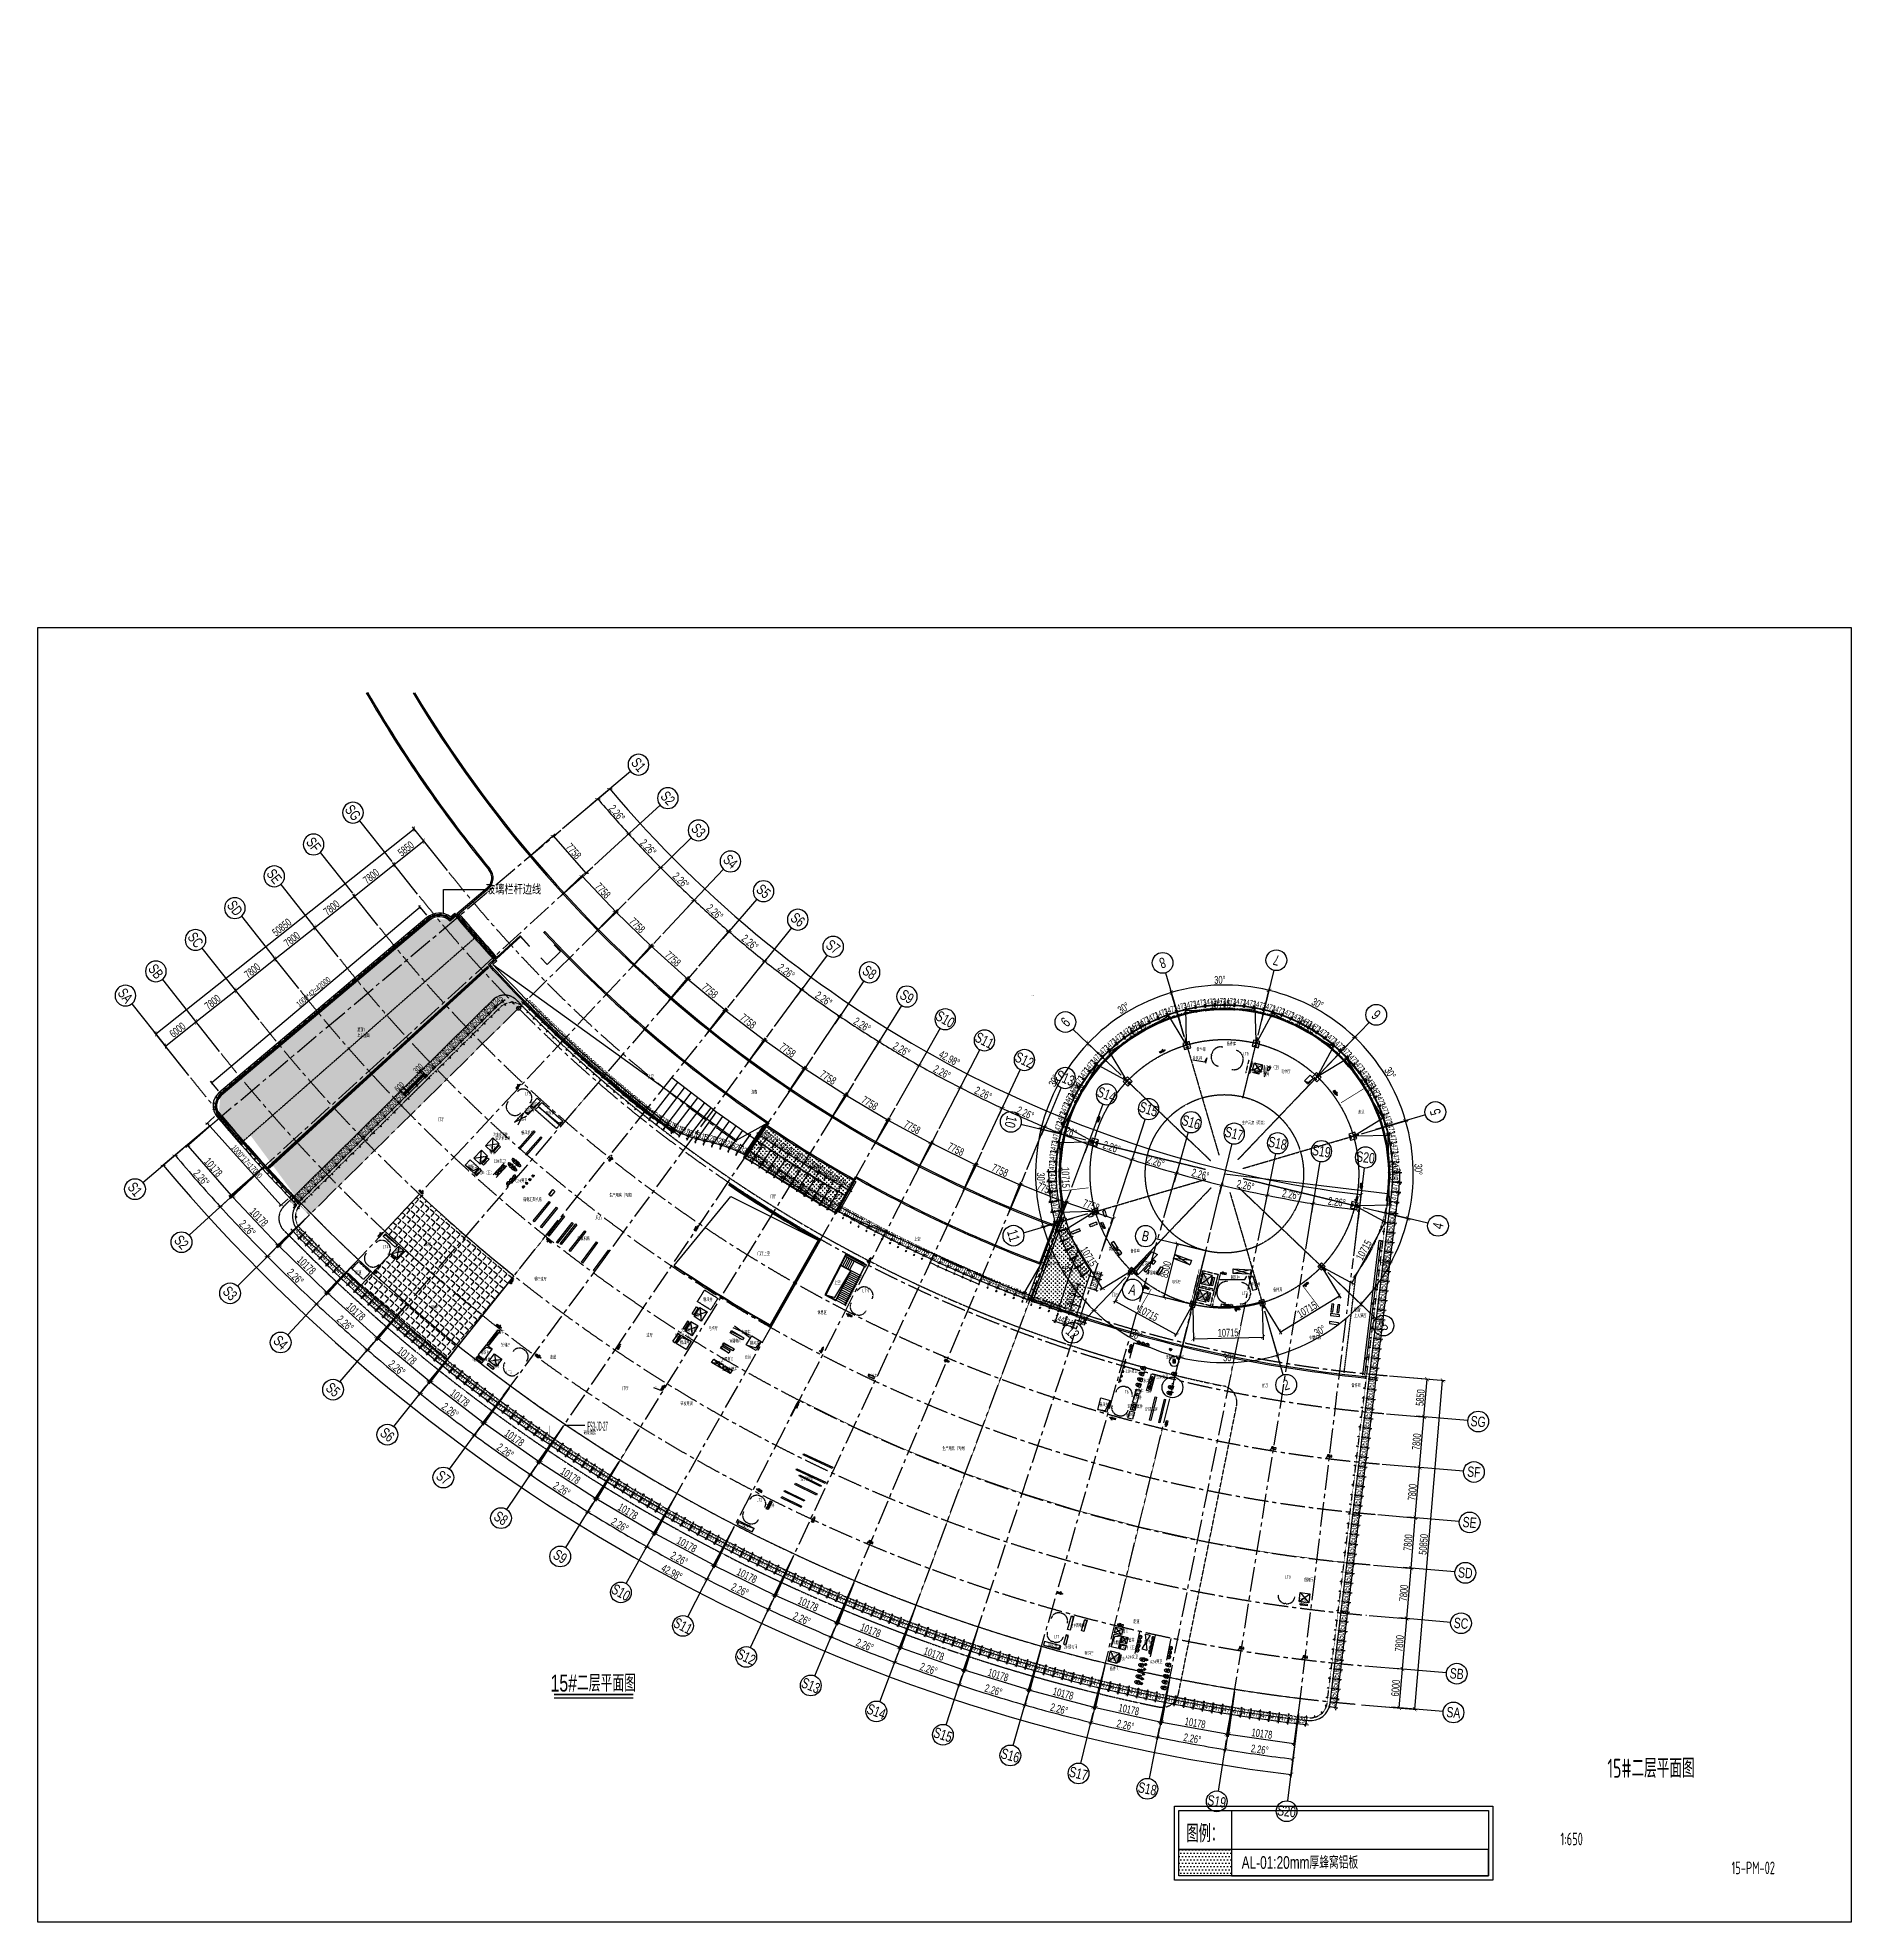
# Model space of a CAD drawing. Extents: x -668578 to 2331563, y -1202445 to 1620273.
# Drawn here: x 375063 to 654563, y -358 to 290089 of the extents above; entities that cross this region are included whole.
import ezdxf
from ezdxf.enums import TextEntityAlignment as Align

# ---------------------------------------------------------------- set-up
doc = ezdxf.new("R2010")
doc.units = 0
for name, pattern in [('CENTER2', [28.575, 19.05, -3.175, 3.175, -3.175]), ('CONTINOUS', [0]), ('Continuous-STLayerSet-Col', [0]), ('DASH', [0.35, 0.25, -0.1]), ('DASHED', [0.75, 0.5, -0.25]), ('DASHED2', [9.525, 6.35, -3.175]), ('DOT2', [0.125, 0, -0.125]), ('DOTE', [2.42, 2, -0.2, 0.02, -0.2]), ('HIDDEN', [9.525, 6.35, -3.175]), ('Y000000S0$0$CONTINOUS', [0])]:
    doc.linetypes.add(name, pattern=pattern)
doc.layers.get('0').update_dxf_attribs({"color": 8})
doc.layers.get('Defpoints').update_dxf_attribs({"color": 8})
for name, color, linetype in [('#填充层', 8, 'Continuous'), ('#大样、节点索引蓝线', 8, 'Continuous'), ('#文字', 8, 'Continuous'), ('#标注', 8, 'Continuous'), ('#轴线', 8, 'CENTER2'), ('A-AL', 8, 'Continuous'), ('A-BEAM-PLAN-C', 8, 'Continuous'), ('A-COLS-PLAN-S', 8, 'Continuous'), ('A-DIMS-150', 8, 'Continuous'), ('A-DIMS-200', 8, 'Continuous'), ('A-DOOR-HEAD', 8, 'HIDDEN'), ('A-EVTR', 8, 'Continuous'), ('A-FIXT', 8, 'Continuous'), ('A-FLOR-OTLN', 8, 'DOT2'), ('A-GLASS', 8, 'Continuous'), ('A-ROOF-DRAN', 8, 'Continuous'), ('A-STRS', 8, 'Continuous'), ('A-STRS-HRAL', 8, 'Continuous'), ('A-WIND-FRAM', 8, 'Continuous'), ('BZ', 8, 'Continuous'), ('C-AXIS', 8, 'DOTE'), ('C-SHET-SHBD', 8, 'Continuous'), ('dim', 8, 'Continuous'), ('DIM_LEAD', 8, 'Continuous'), ('EQUIP_雨水斗', 8, 'Continuous'), ('STAIR', 8, 'Continuous'), ('WINDOW', 8, 'Continuous'), ('墙身详图-标注', 8, 'Continuous'), ('外轮廓', 8, 'Continuous'), ('建-文字', 8, 'Continuous'), ('建-洁具', 8, 'Continuous'), ('建-消防-防火分区填充', 8, 'Continuous'), ('建-符号', 8, 'Continuous'), ('暖-消防-挡烟垂壁', 8, 'Continuous'), ('暖-空调箱-基础', 8, 'Continuous'), ('暖-设备-基础', 8, 'Continuous'), ('水-消防-消火栓', 8, 'Continuous'), ('水-消防-消火栓-标识', 8, 'Continuous'), ('降板', 8, 'Continuous')]:
    doc.layers.add(name, color=color, linetype=linetype)
doc.layers.add('A-X-CHEK', color=8, linetype='DASHED2', plot=False)
doc.layers.add('暖-临时-提电', color=8, linetype='Continuous', plot=False)
doc.styles.add('#文字', font='jrs.shx', dxfattribs={"width": 0.7, "bigfont": 'hztxt.shx'})
doc.styles.add('JHZX', font='jrs.shx', dxfattribs={"width": 0.6, "bigfont": 'jhz.shx'})
doc.styles.add('XD2008', font='xd-hzs.shx', dxfattribs={"width": 0.7, "bigfont": 'xd-hztxt.shx'})
doc.styles.add('文字1', font='jrs.shx', dxfattribs={"width": 0.7, "bigfont": 'hztxt.shx'})
doc.dimstyles.new('JZBZ-300', dxfattribs={"dimscale": 300, "dimtxt": 3, "dimasz": 1.5, "dimexe": 1, "dimexo": 1, "dimgap": 0.5, "dimtad": 1, "dimdec": 0, "dimdsep": 46, "dimtxsty": 'JHZX', "dimblk1": 'ARCHTICK', "dimblk2": 'ARCHTICK', "dimsah": 1, "dimcen": 0, "dimclrd": 1, "dimclre": 1, "dimclrt": 2, "dimazin": 2, "dimtfac": 1, "dimtdec": 0, "dimtix": 1, "dimtmove": 0, "dimatfit": 3, "dimfxl": 0, "dimtolj": 1, "dimlwd": -1, "dimlwe": -1, "dimarcsym": 0})
doc.dimstyles.new('JZBZ-400', dxfattribs={"dimscale": 400, "dimtxt": 3, "dimasz": 1.5, "dimexe": 1, "dimexo": 1, "dimgap": 0.5, "dimtad": 1, "dimdec": 0, "dimdsep": 46, "dimtxsty": 'JHZX', "dimblk1": 'ARCHTICK', "dimblk2": 'ARCHTICK', "dimsah": 1, "dimcen": 0, "dimclrd": 1, "dimclre": 1, "dimclrt": 2, "dimazin": 2, "dimtfac": 1, "dimtdec": 0, "dimtix": 1, "dimtmove": 0, "dimatfit": 3, "dimfxl": 0, "dimtolj": 1, "dimlwd": -1, "dimlwe": -1, "dimarcsym": 0})
pattern_1 = [(132, (-1726037.326, -423744.27), (-58.9871205, -53.112242), [])]
pattern_2 = [(0, (-1238859.8, -412081.4), (317.5, 317.5), [158.75, -476.25]), (90, (-1238780.44, -412160.77), (-317.5, 317.5), [158.75, -476.25])]

# ---------------------------------------------------------------- blocks, each defined once
blk = doc.blocks.new('_ARCHTICK')
at = {"color": 0, "linetype": 'ByBlock', "const_width": 0.15}
blk.add_lwpolyline([(-0.5, -0.5), (0.5, 0.5)], dxfattribs=at)
blk = doc.blocks.new('*D2918')
at = {"layer": '#标注', "ltscale": 300, "transparency": 16777216}
for p, q in [((52517, 44290), (60086, 50671)), ((174425, -21557), (175612, -11729))]:
    blk.add_line(p, q, dxfattribs=at)
blk.add_arc((197092, 166179), 179600, 220.13382, 263.11563, dxfattribs=at)
at = {"layer": 'Defpoints', "color": 0, "ltscale": 300, "transparency": 16777216}
for p in [(197092, 166179), (52212, 44032), (92699, 20035), (174378, -21955)]:
    blk.add_point(p, dxfattribs=at)
at = {"layer": '#标注', "ltscale": 300, "transparency": 16777216, "xscale": 600, "yscale": 600, "zscale": 600}
for p, rotation in [((59781, 50414), 130.1338192809486), ((175564, -12126), 353.1156299250185)]:
    blk.add_blockref('_ARCHTICK', p, dxfattribs=dict(at, rotation=rotation))
at = {"layer": '#标注', "ltscale": 300, "transparency": 16777216, "insert": (112118, 8861), "char_height": 1200, "attachment_point": 5, "rotation": 331.62472, "style": 'JHZX'}
blk.add_mtext('\\A1;42.98°', dxfattribs=at)
blk = doc.blocks.new('*D2919')
at = {"layer": '#标注', "ltscale": 300, "transparency": 16777216}
for p, q in [((52517, 44290), (58251, 49124)), ((57441, 38678), (62980, 43735))]:
    blk.add_line(p, q, dxfattribs=at)
blk.add_arc((197092, 166179), 182000, 220.13382, 222.39602, dxfattribs=at)
at = {"layer": 'Defpoints', "color": 0, "ltscale": 300, "transparency": 16777216}
for p in [(197092, 166179), (59502, 47045), (52212, 44032), (57146, 38409)]:
    blk.add_point(p, dxfattribs=at)
at = {"layer": '#标注', "ltscale": 300, "transparency": 16777216, "xscale": 600, "yscale": 600, "zscale": 600}
for p, rotation in [((57946, 48867), 130.1338192809487), ((62685, 43465), 312.396020020812)]:
    blk.add_blockref('_ARCHTICK', p, dxfattribs=dict(at, rotation=rotation))
at = {"layer": '#标注', "ltscale": 300, "transparency": 16777216, "insert": (60890, 46670), "char_height": 1200, "attachment_point": 5, "rotation": 311.26492, "style": 'JHZX'}
blk.add_mtext('\\A1;2.26°', dxfattribs=at)
blk = doc.blocks.new('*D2920')
at = {"layer": '#标注', "ltscale": 300, "transparency": 16777216}
for p, q in [((57441, 38678), (62980, 43735)), ((62583, 33265), (67918, 38537))]:
    blk.add_line(p, q, dxfattribs=at)
blk.add_arc((197092, 166179), 182000, 222.39602, 224.65822, dxfattribs=at)
at = {"layer": 'Defpoints', "color": 0, "ltscale": 300, "transparency": 16777216}
for p in [(197092, 166179), (64311, 41707), (57146, 38409), (62298, 32984)]:
    blk.add_point(p, dxfattribs=at)
at = {"layer": '#标注', "ltscale": 300, "transparency": 16777216, "xscale": 600, "yscale": 600, "zscale": 600}
for p, rotation in [((62685, 43465), 132.3960200208123), ((67633, 38256), 314.6582207606726)]:
    blk.add_blockref('_ARCHTICK', p, dxfattribs=dict(at, rotation=rotation))
at = {"layer": '#标注', "ltscale": 300, "transparency": 16777216, "insert": (65713, 41387), "char_height": 1200, "attachment_point": 5, "rotation": 313.52712, "style": 'JHZX'}
blk.add_mtext('\\A1;2.26°', dxfattribs=at)
blk = doc.blocks.new('*D2921')
at = {"layer": '#标注', "ltscale": 300, "transparency": 16777216}
for p, q in [((62583, 33265), (67918, 38537)), ((67934, 28059), (73057, 33538))]:
    blk.add_line(p, q, dxfattribs=at)
blk.add_arc((197092, 166179), 182000, 224.65822, 226.92042, dxfattribs=at)
at = {"layer": 'Defpoints', "color": 0, "ltscale": 300, "transparency": 16777216}
for p in [(197092, 166179), (69328, 36563), (62298, 32984), (67661, 27767)]:
    blk.add_point(p, dxfattribs=at)
at = {"layer": '#标注', "ltscale": 300, "transparency": 16777216, "xscale": 600, "yscale": 600, "zscale": 600}
for p, rotation in [((67633, 38256), 134.658220760672), ((72784, 33245), 316.9204201115846)]:
    blk.add_blockref('_ARCHTICK', p, dxfattribs=dict(at, rotation=rotation))
at = {"layer": '#标注', "ltscale": 300, "transparency": 16777216, "insert": (70742, 36299), "char_height": 1200, "attachment_point": 5, "rotation": 315.78932, "style": 'JHZX'}
blk.add_mtext('\\A1;2.26°', dxfattribs=at)
blk = doc.blocks.new('*D2922')
at = {"layer": '#标注', "ltscale": 300, "transparency": 16777216}
for p, q in [((67934, 28059), (73057, 33538)), ((73487, 23069), (78389, 28745))]:
    blk.add_line(p, q, dxfattribs=at)
blk.add_arc((197092, 166179), 182000, 226.92042, 229.18262, dxfattribs=at)
at = {"layer": 'Defpoints', "color": 0, "ltscale": 300, "transparency": 16777216}
for p in [(197092, 166179), (74544, 31621), (67661, 27767), (73225, 22766)]:
    blk.add_point(p, dxfattribs=at)
at = {"layer": '#标注', "ltscale": 300, "transparency": 16777216, "xscale": 600, "yscale": 600, "zscale": 600}
for p, rotation in [((72784, 33245), 136.9204201115843), ((78128, 28442), 319.1826194624979)]:
    blk.add_blockref('_ARCHTICK', p, dxfattribs=dict(at, rotation=rotation))
at = {"layer": '#标注', "ltscale": 300, "transparency": 16777216, "insert": (75967, 31412), "char_height": 1200, "attachment_point": 5, "rotation": 318.05152, "style": 'JHZX'}
blk.add_mtext('\\A1;2.26°', dxfattribs=at)
blk = doc.blocks.new('*D2923')
at = {"layer": '#标注', "ltscale": 300, "transparency": 16777216}
for p, q in [((73487, 23069), (78389, 28745)), ((79232, 18301), (83907, 24166))]:
    blk.add_line(p, q, dxfattribs=at)
blk.add_arc((197092, 166179), 182000, 229.18262, 231.44482, dxfattribs=at)
at = {"layer": 'Defpoints', "color": 0, "ltscale": 300, "transparency": 16777216}
for p in [(197092, 166179), (79951, 26888), (73225, 22766), (78983, 17989)]:
    blk.add_point(p, dxfattribs=at)
at = {"layer": '#标注', "ltscale": 300, "transparency": 16777216, "xscale": 600, "yscale": 600, "zscale": 600}
for p, rotation in [((78128, 28442), 139.1826194624971), ((83657, 23854), 321.4448202023581)]:
    blk.add_blockref('_ARCHTICK', p, dxfattribs=dict(at, rotation=rotation))
at = {"layer": '#标注', "ltscale": 300, "transparency": 16777216, "insert": (81381, 26736), "char_height": 1200, "attachment_point": 5, "rotation": 320.31372, "style": 'JHZX'}
blk.add_mtext('\\A1;2.26°', dxfattribs=at)
blk = doc.blocks.new('*D2910')
at = {"layer": '#标注', "ltscale": 300, "transparency": 16777216}
for p, q in [((79232, 18301), (83907, 24166)), ((85161, 13764), (89600, 19809))]:
    blk.add_line(p, q, dxfattribs=at)
blk.add_arc((197092, 166179), 182000, 231.44482, 233.70702, dxfattribs=at)
at = {"layer": 'Defpoints', "color": 0, "ltscale": 300, "transparency": 16777216}
for p in [(197092, 166179), (85540, 22373), (78983, 17989), (84924, 13442)]:
    blk.add_point(p, dxfattribs=at)
at = {"layer": '#标注', "ltscale": 300, "transparency": 16777216, "xscale": 600, "yscale": 600, "zscale": 600}
for p, rotation in [((83657, 23854), 141.4448202023583), ((89364, 19487), 323.707020942222)]:
    blk.add_blockref('_ARCHTICK', p, dxfattribs=dict(at, rotation=rotation))
at = {"layer": '#标注', "ltscale": 300, "transparency": 16777216, "insert": (86975, 22278), "char_height": 1200, "attachment_point": 5, "rotation": 322.57592, "style": 'JHZX'}
blk.add_mtext('\\A1;2.26°', dxfattribs=at)
blk = doc.blocks.new('*D2911')
at = {"layer": '#标注', "ltscale": 300, "transparency": 16777216}
for p, q in [((85161, 13764), (89600, 19809)), ((91265, 9465), (95462, 15681))]:
    blk.add_line(p, q, dxfattribs=at)
blk.add_arc((197092, 166179), 182000, 233.70702, 235.96922, dxfattribs=at)
at = {"layer": 'Defpoints', "color": 0, "ltscale": 300, "transparency": 16777216}
for p in [(197092, 166179), (91304, 18082), (84924, 13442), (91041, 9134)]:
    blk.add_point(p, dxfattribs=at)
at = {"layer": '#标注', "ltscale": 300, "transparency": 16777216, "xscale": 600, "yscale": 600, "zscale": 600}
for p, rotation in [((89364, 19487), 143.7070209422228), ((95238, 15349), 325.9692216820964)]:
    blk.add_blockref('_ARCHTICK', p, dxfattribs=dict(at, rotation=rotation))
at = {"layer": '#标注', "ltscale": 300, "transparency": 16777216, "insert": (92741, 18043), "char_height": 1200, "attachment_point": 5, "rotation": 324.83812, "style": 'JHZX'}
blk.add_mtext('\\A1;2.26°', dxfattribs=at)
blk = doc.blocks.new('*D2912')
at = {"layer": '#标注', "ltscale": 300, "transparency": 16777216}
for p, q in [((91265, 9465), (95462, 15681)), ((97533, 5410), (101482, 11786))]:
    blk.add_line(p, q, dxfattribs=at)
blk.add_arc((197092, 166179), 182000, 235.96922, 238.23142, dxfattribs=at)
at = {"layer": 'Defpoints', "color": 0, "ltscale": 300, "transparency": 16777216}
for p in [(197092, 166179), (97232, 14022), (91041, 9134), (97322, 5070)]:
    blk.add_point(p, dxfattribs=at)
at = {"layer": '#标注', "ltscale": 300, "transparency": 16777216, "xscale": 600, "yscale": 600, "zscale": 600}
for p, rotation in [((95238, 15349), 145.9692216820972), ((101271, 11446), 328.2314223130762)]:
    blk.add_blockref('_ARCHTICK', p, dxfattribs=dict(at, rotation=rotation))
at = {"layer": '#标注', "ltscale": 300, "transparency": 16777216, "insert": (98670, 14040), "char_height": 1200, "attachment_point": 5, "rotation": 327.10032, "style": 'JHZX'}
blk.add_mtext('\\A1;2.26°', dxfattribs=at)
blk = doc.blocks.new('*D2913')
at = {"layer": '#标注', "ltscale": 300, "transparency": 16777216}
for p, q in [((97533, 5410), (101482, 11786)), ((103957, 1605), (107650, 8133))]:
    blk.add_line(p, q, dxfattribs=at)
blk.add_arc((197092, 166179), 182000, 238.23142, 240.49362, dxfattribs=at)
at = {"layer": 'Defpoints', "color": 0, "ltscale": 300, "transparency": 16777216}
for p in [(197092, 166179), (103316, 10198), (97322, 5070), (103760, 1257)]:
    blk.add_point(p, dxfattribs=at)
at = {"layer": '#标注', "ltscale": 300, "transparency": 16777216, "xscale": 600, "yscale": 600, "zscale": 600}
for p, rotation in [((101271, 11446), 148.2314223130731), ((107453, 7784), 330.4936231196902)]:
    blk.add_blockref('_ARCHTICK', p, dxfattribs=dict(at, rotation=rotation))
at = {"layer": '#标注', "ltscale": 300, "transparency": 16777216, "insert": (104752, 10273), "char_height": 1200, "attachment_point": 5, "rotation": 329.36252, "style": 'JHZX'}
blk.add_mtext('\\A1;2.26°', dxfattribs=at)
blk = doc.blocks.new('*D2914')
at = {"layer": '#标注', "ltscale": 300, "transparency": 16777216}
for p, q in [((103957, 1605), (107650, 8133)), ((110525, -1943), (113959, 4725))]:
    blk.add_line(p, q, dxfattribs=at)
blk.add_arc((197092, 166179), 182000, 240.49362, 242.75582, dxfattribs=at)
at = {"layer": 'Defpoints', "color": 0, "ltscale": 300, "transparency": 16777216}
for p in [(197092, 166179), (109546, 6618), (103760, 1257), (110342, -2298)]:
    blk.add_point(p, dxfattribs=at)
at = {"layer": '#标注', "ltscale": 300, "transparency": 16777216, "xscale": 600, "yscale": 600, "zscale": 600}
for p, rotation in [((107453, 7784), 150.4936231196933), ((113776, 4370), 332.7558238595374)]:
    blk.add_blockref('_ARCHTICK', p, dxfattribs=dict(at, rotation=rotation))
at = {"layer": '#标注', "ltscale": 300, "transparency": 16777216, "insert": (110978, 6750), "char_height": 1200, "attachment_point": 5, "rotation": 331.62472, "style": 'JHZX'}
blk.add_mtext('\\A1;2.26°', dxfattribs=at)
blk = doc.blocks.new('*D2915')
at = {"layer": '#标注', "ltscale": 300, "transparency": 16777216}
for p, q in [((110525, -1943), (113959, 4725)), ((117229, -5229), (120396, 1570))]:
    blk.add_line(p, q, dxfattribs=at)
blk.add_arc((197092, 166179), 182000, 242.75582, 245.01802, dxfattribs=at)
at = {"layer": 'Defpoints', "color": 0, "ltscale": 300, "transparency": 16777216}
for p in [(197092, 166179), (115912, 3287), (110342, -2298), (117060, -5591)]:
    blk.add_point(p, dxfattribs=at)
at = {"layer": '#标注', "ltscale": 300, "transparency": 16777216, "xscale": 600, "yscale": 600, "zscale": 600}
for p, rotation in [((113776, 4370), 152.7558238595378), ((120228, 1207), 335.0180245994241)]:
    blk.add_blockref('_ARCHTICK', p, dxfattribs=dict(at, rotation=rotation))
at = {"layer": '#标注', "ltscale": 300, "transparency": 16777216, "insert": (117338, 3475), "char_height": 1200, "attachment_point": 5, "rotation": 333.88692, "style": 'JHZX'}
blk.add_mtext('\\A1;2.26°', dxfattribs=at)
blk = doc.blocks.new('*D2916')
at = {"layer": '#标注', "ltscale": 300, "transparency": 16777216}
for p, q in [((117229, -5229), (120396, 1570)), ((124057, -8248), (126954, -1330))]:
    blk.add_line(p, q, dxfattribs=at)
blk.add_arc((197092, 166179), 182000, 245.01802, 247.28023, dxfattribs=at)
at = {"layer": 'Defpoints', "color": 0, "ltscale": 300, "transparency": 16777216}
for p in [(197092, 166179), (122405, 210), (117060, -5591), (123903, -8617)]:
    blk.add_point(p, dxfattribs=at)
at = {"layer": '#标注', "ltscale": 300, "transparency": 16777216, "xscale": 600, "yscale": 600, "zscale": 600}
for p, rotation in [((120228, 1207), 155.0180245994223), ((126799, -1698), 337.2802253813061)]:
    blk.add_blockref('_ARCHTICK', p, dxfattribs=dict(at, rotation=rotation))
at = {"layer": '#标注', "ltscale": 300, "transparency": 16777216, "insert": (123823, 453), "char_height": 1200, "attachment_point": 5, "rotation": 336.14912, "style": 'JHZX'}
blk.add_mtext('\\A1;2.26°', dxfattribs=at)
blk = doc.blocks.new('*D2917')
at = {"layer": '#标注', "ltscale": 300, "transparency": 16777216}
for p, q in [((124057, -8248), (126954, -1330)), ((130999, -10995), (133620, -3968))]:
    blk.add_line(p, q, dxfattribs=at)
blk.add_arc((197092, 166179), 182000, 247.28023, 249.54243, dxfattribs=at)
at = {"layer": 'Defpoints', "color": 0, "ltscale": 300, "transparency": 16777216}
for p in [(197092, 166179), (129015, -2609), (123903, -8617), (130859, -11369)]:
    blk.add_point(p, dxfattribs=at)
at = {"layer": '#标注', "ltscale": 300, "transparency": 16777216, "xscale": 600, "yscale": 600, "zscale": 600}
for p, rotation in [((126799, -1698), 157.2802253813059), ((133481, -4342), 339.5424261212693)]:
    blk.add_blockref('_ARCHTICK', p, dxfattribs=dict(at, rotation=rotation))
at = {"layer": '#标注', "ltscale": 300, "transparency": 16777216, "insert": (130421, -2309), "char_height": 1200, "attachment_point": 5, "rotation": 338.41133, "style": 'JHZX'}
blk.add_mtext('\\A1;2.26°', dxfattribs=at)
blk = doc.blocks.new('*D2933')
at = {"layer": '#标注', "ltscale": 300, "transparency": 16777216}
for p, q in [((130999, -10995), (133620, -3968)), ((138044, -13465), (140386, -6340))]:
    blk.add_line(p, q, dxfattribs=at)
blk.add_arc((197092, 166179), 182000, 249.54243, 251.80463, dxfattribs=at)
at = {"layer": 'Defpoints', "color": 0, "ltscale": 300, "transparency": 16777216}
for p in [(197092, 166179), (135730, -5165), (130859, -11369), (137919, -13845)]:
    blk.add_point(p, dxfattribs=at)
at = {"layer": '#标注', "ltscale": 300, "transparency": 16777216, "xscale": 600, "yscale": 600, "zscale": 600}
for p, rotation in [((133481, -4342), 159.5424261212701), ((140261, -6720), 341.8046268610909)]:
    blk.add_blockref('_ARCHTICK', p, dxfattribs=dict(at, rotation=rotation))
at = {"layer": '#标注', "ltscale": 300, "transparency": 16777216, "insert": (137124, -4810), "char_height": 1200, "attachment_point": 5, "rotation": 340.67353, "style": 'JHZX'}
blk.add_mtext('\\A1;2.26°', dxfattribs=at)
blk = doc.blocks.new('*D2934')
at = {"layer": '#标注', "ltscale": 300, "transparency": 16777216}
for p, q in [((138044, -13465), (140386, -6340)), ((145181, -15656), (147240, -8444))]:
    blk.add_line(p, q, dxfattribs=at)
blk.add_arc((197092, 166179), 182000, 251.80463, 254.06683, dxfattribs=at)
at = {"layer": 'Defpoints', "color": 0, "ltscale": 300, "transparency": 16777216}
for p in [(197092, 166179), (142542, -7453), (137919, -13845), (145071, -16041)]:
    blk.add_point(p, dxfattribs=at)
at = {"layer": '#标注', "ltscale": 300, "transparency": 16777216, "xscale": 600, "yscale": 600, "zscale": 600}
for p, rotation in [((140261, -6720), 161.8046268610923), ((147130, -8829), 344.0668271582924)]:
    blk.add_blockref('_ARCHTICK', p, dxfattribs=dict(at, rotation=rotation))
at = {"layer": '#标注', "ltscale": 300, "transparency": 16777216, "insert": (143920, -7044), "char_height": 1200, "attachment_point": 5, "rotation": 342.93573, "style": 'JHZX'}
blk.add_mtext('\\A1;2.26°', dxfattribs=at)
blk = doc.blocks.new('*D2935')
at = {"layer": '#标注', "ltscale": 300, "transparency": 16777216}
for p, q in [((145181, -15656), (147240, -8444)), ((152399, -17563), (154172, -10276))]:
    blk.add_line(p, q, dxfattribs=at)
blk.add_arc((197092, 166179), 182000, 254.06683, 256.32903, dxfattribs=at)
at = {"layer": 'Defpoints', "color": 0, "ltscale": 300, "transparency": 16777216}
for p in [(197092, 166179), (149438, -9471), (145071, -16041), (152305, -17952)]:
    blk.add_point(p, dxfattribs=at)
at = {"layer": '#标注', "ltscale": 300, "transparency": 16777216, "xscale": 600, "yscale": 600, "zscale": 600}
for p, rotation in [((147130, -8829), 164.0668271582906), ((154077, -10665), 346.3290280231375)]:
    blk.add_blockref('_ARCHTICK', p, dxfattribs=dict(at, rotation=rotation))
at = {"layer": '#标注', "ltscale": 300, "transparency": 16777216, "insert": (150799, -9008), "char_height": 1200, "attachment_point": 5, "rotation": 345.19793, "style": 'JHZX'}
blk.add_mtext('\\A1;2.26°', dxfattribs=at)
blk = doc.blocks.new('*D2936')
at = {"layer": '#标注', "ltscale": 300, "transparency": 16777216}
for p, q in [((152399, -17563), (154172, -10276)), ((159687, -19184), (161170, -11833))]:
    blk.add_line(p, q, dxfattribs=at)
blk.add_arc((197092, 166179), 182000, 256.32903, 258.59123, dxfattribs=at)
at = {"layer": 'Defpoints', "color": 0, "ltscale": 300, "transparency": 16777216}
for p in [(197092, 166179), (156408, -11215), (152305, -17952), (159608, -19576)]:
    blk.add_point(p, dxfattribs=at)
at = {"layer": '#标注', "ltscale": 300, "transparency": 16777216, "xscale": 600, "yscale": 600, "zscale": 600}
for p, rotation in [((154077, -10665), 166.329028023139), ((161091, -12225), 348.5912288879856)]:
    blk.add_blockref('_ARCHTICK', p, dxfattribs=dict(at, rotation=rotation))
at = {"layer": '#标注', "ltscale": 300, "transparency": 16777216, "insert": (157750, -10698), "char_height": 1200, "attachment_point": 5, "rotation": 347.46013, "style": 'JHZX'}
blk.add_mtext('\\A1;2.26°', dxfattribs=at)
blk = doc.blocks.new('*D2937')
at = {"layer": '#标注', "ltscale": 300, "transparency": 16777216}
for p, q in [((159687, -19184), (161170, -11833)), ((167033, -20516), (168225, -13112))]:
    blk.add_line(p, q, dxfattribs=at)
blk.add_arc((197092, 166179), 182000, 258.59123, 260.85343, dxfattribs=at)
at = {"layer": 'Defpoints', "color": 0, "ltscale": 300, "transparency": 16777216}
for p in [(197092, 166179), (163442, -12683), (159608, -19576), (166969, -20911)]:
    blk.add_point(p, dxfattribs=at)
at = {"layer": '#标注', "ltscale": 300, "transparency": 16777216, "xscale": 600, "yscale": 600, "zscale": 600}
for p, rotation in [((161091, -12225), 168.5912288879845), ((168161, -13507), 350.8534291851971)]:
    blk.add_blockref('_ARCHTICK', p, dxfattribs=dict(at, rotation=rotation))
at = {"layer": '#标注', "ltscale": 300, "transparency": 16777216, "insert": (164763, -12113), "char_height": 1200, "attachment_point": 5, "rotation": 349.72233, "style": 'JHZX'}
blk.add_mtext('\\A1;2.26°', dxfattribs=at)
blk = doc.blocks.new('*D2938')
at = {"layer": '#标注', "ltscale": 300, "transparency": 16777216}
for p, q in [((167033, -20516), (168225, -13112)), ((174425, -21557), (175324, -14111))]:
    blk.add_line(p, q, dxfattribs=at)
blk.add_arc((197092, 166179), 182000, 260.85343, 263.11563, dxfattribs=at)
at = {"layer": 'Defpoints', "color": 0, "ltscale": 300, "transparency": 16777216}
for p in [(197092, 166179), (170529, -13872), (166969, -20911), (174378, -21955)]:
    blk.add_point(p, dxfattribs=at)
at = {"layer": '#标注', "ltscale": 300, "transparency": 16777216, "xscale": 600, "yscale": 600, "zscale": 600}
for p, rotation in [((168161, -13507), 170.8534291851998), ((175277, -14509), 353.115629925021)]:
    blk.add_blockref('_ARCHTICK', p, dxfattribs=dict(at, rotation=rotation))
at = {"layer": '#标注', "ltscale": 300, "transparency": 16777216, "insert": (171826, -13251), "char_height": 1200, "attachment_point": 5, "rotation": 351.98453, "style": 'JHZX'}
blk.add_mtext('\\A1;2.26°', dxfattribs=at)
blk = doc.blocks.new('*D2939')
at = {"layer": '#标注', "ltscale": 300, "transparency": 16777216}
for p, q in [((-1773, -1481), (-9342, -7863)), ((165914, -92056), (164727, -101884))]:
    blk.add_line(p, q, dxfattribs=at)
blk.add_arc((197092, 166179), 269610, 220.13382, 263.11563, dxfattribs=at)
at = {"layer": 'Defpoints', "color": 0, "ltscale": 300, "transparency": 16777216}
for p in [(197092, 166179), (-1467, -1224), (40380, -53208), (165962, -91659)]:
    blk.add_point(p, dxfattribs=at)
at = {"layer": '#标注', "ltscale": 300, "transparency": 16777216, "xscale": 600, "yscale": 600, "zscale": 600}
for p, rotation in [((-9036, -7605), 130.1338192809485), ((164775, -101487), 353.1156299250187)]:
    blk.add_blockref('_ARCHTICK', p, dxfattribs=dict(at, rotation=rotation))
at = {"layer": '#标注', "ltscale": 300, "transparency": 16777216, "insert": (69342, -70334), "char_height": 1200, "attachment_point": 5, "rotation": 331.62472, "style": 'JHZX'}
blk.add_mtext('\\A1;42.98°', dxfattribs=at)
blk = doc.blocks.new('*D2940')
at = {"layer": '#标注', "ltscale": 300, "transparency": 16777216}
for p, q in [((-1773, -1481), (-7507, -6316)), ((5000, -9200), (-539, -14257))]:
    blk.add_line(p, q, dxfattribs=at)
blk.add_arc((197092, 166179), 267210, 220.13382, 222.39602, dxfattribs=at)
at = {"layer": 'Defpoints', "color": 0, "ltscale": 300, "transparency": 16777216}
for p in [(197092, 166179), (-1467, -1224), (-4917, -8732), (5296, -8931)]:
    blk.add_point(p, dxfattribs=at)
at = {"layer": '#标注', "ltscale": 300, "transparency": 16777216, "xscale": 600, "yscale": 600, "zscale": 600}
for p, rotation in [((-7201, -6058), 130.1338192809474), ((-243, -13988), 312.3960200208107)]:
    blk.add_blockref('_ARCHTICK', p, dxfattribs=dict(at, rotation=rotation))
at = {"layer": '#标注', "ltscale": 300, "transparency": 16777216, "insert": (-3160, -9529), "char_height": 1200, "attachment_point": 5, "rotation": 311.26492, "style": 'JHZX'}
blk.add_mtext('\\A1;2.26°', dxfattribs=at)
blk = doc.blocks.new('*D2941')
at = {"layer": '#标注', "ltscale": 300, "transparency": 16777216}
for p, q in [((5000, -9200), (-539, -14257)), ((12073, -16646), (6738, -21918))]:
    blk.add_line(p, q, dxfattribs=at)
blk.add_arc((197092, 166179), 267210, 222.39602, 224.65822, dxfattribs=at)
at = {"layer": 'Defpoints', "color": 0, "ltscale": 300, "transparency": 16777216}
for p in [(197092, 166179), (5296, -8931), (2145, -16569), (12357, -16365)]:
    blk.add_point(p, dxfattribs=at)
at = {"layer": '#标注', "ltscale": 300, "transparency": 16777216, "xscale": 600, "yscale": 600, "zscale": 600}
for p, rotation in [((-243, -13988), 132.3960200208112), ((7022, -21637), 314.6582207606716)]:
    blk.add_blockref('_ARCHTICK', p, dxfattribs=dict(at, rotation=rotation))
at = {"layer": '#标注', "ltscale": 300, "transparency": 16777216, "insert": (3932, -17297), "char_height": 1200, "attachment_point": 5, "rotation": 313.52712, "style": 'JHZX'}
blk.add_mtext('\\A1;2.26°', dxfattribs=at)
blk = doc.blocks.new('*D2925')
at = {"layer": '#标注', "ltscale": 300, "transparency": 16777216}
for p, q in [((12073, -16646), (6738, -21918)), ((19433, -23807), (14311, -29285))]:
    blk.add_line(p, q, dxfattribs=at)
blk.add_arc((197092, 166179), 267210, 224.65822, 226.92042, dxfattribs=at)
at = {"layer": 'Defpoints', "color": 0, "ltscale": 300, "transparency": 16777216}
for p in [(197092, 166179), (12357, -16365), (9510, -24122), (19707, -23515)]:
    blk.add_point(p, dxfattribs=at)
at = {"layer": '#标注', "ltscale": 300, "transparency": 16777216, "xscale": 600, "yscale": 600, "zscale": 600}
for p, rotation in [((7022, -21637), 134.658220760671), ((14584, -28993), 316.9204201115836)]:
    blk.add_blockref('_ARCHTICK', p, dxfattribs=dict(at, rotation=rotation))
at = {"layer": '#标注', "ltscale": 300, "transparency": 16777216, "insert": (11325, -24779), "char_height": 1200, "attachment_point": 5, "rotation": 315.78932, "style": 'JHZX'}
blk.add_mtext('\\A1;2.26°', dxfattribs=at)
blk = doc.blocks.new('*D2926')
at = {"layer": '#标注', "ltscale": 300, "transparency": 16777216}
for p, q in [((19433, -23807), (14311, -29285)), ((27071, -30671), (22169, -36347))]:
    blk.add_line(p, q, dxfattribs=at)
blk.add_arc((197092, 166179), 267210, 226.92042, 229.18262, dxfattribs=at)
at = {"layer": 'Defpoints', "color": 0, "ltscale": 300, "transparency": 16777216}
for p in [(197092, 166179), (19707, -23515), (17168, -31378), (27333, -30369)]:
    blk.add_point(p, dxfattribs=at)
at = {"layer": '#标注', "ltscale": 300, "transparency": 16777216, "xscale": 600, "yscale": 600, "zscale": 600}
for p, rotation in [((14584, -28993), 136.9204201115834), ((22430, -36045), 319.182619462497)]:
    blk.add_blockref('_ARCHTICK', p, dxfattribs=dict(at, rotation=rotation))
at = {"layer": '#标注', "ltscale": 300, "transparency": 16777216, "insert": (19007, -31962), "char_height": 1200, "attachment_point": 5, "rotation": 318.05152, "style": 'JHZX'}
blk.add_mtext('\\A1;2.26°', dxfattribs=at)
blk = doc.blocks.new('*D2927')
at = {"layer": '#标注', "ltscale": 300, "transparency": 16777216}
for p, q in [((27071, -30671), (22169, -36347)), ((34974, -37229), (30299, -43094))]:
    blk.add_line(p, q, dxfattribs=at)
blk.add_arc((197092, 166179), 267210, 229.18262, 231.44482, dxfattribs=at)
at = {"layer": 'Defpoints', "color": 0, "ltscale": 300, "transparency": 16777216}
for p in [(197092, 166179), (27333, -30369), (35223, -36916), (25107, -38326)]:
    blk.add_point(p, dxfattribs=at)
at = {"layer": '#标注', "ltscale": 300, "transparency": 16777216, "xscale": 600, "yscale": 600, "zscale": 600}
for p, rotation in [((22430, -36045), 139.1826194624981), ((30549, -42781), 321.4448202023592)]:
    blk.add_blockref('_ARCHTICK', p, dxfattribs=dict(at, rotation=rotation))
at = {"layer": '#标注', "ltscale": 300, "transparency": 16777216, "insert": (26967, -38837), "char_height": 1200, "attachment_point": 5, "rotation": 320.31372, "style": 'JHZX'}
blk.add_mtext('\\A1;2.26°', dxfattribs=at)
blk = doc.blocks.new('*D2928')
at = {"layer": '#标注', "ltscale": 300, "transparency": 16777216}
for p, q in [((34974, -37229), (30299, -43094)), ((43129, -43470), (38690, -49515))]:
    blk.add_line(p, q, dxfattribs=at)
blk.add_arc((197092, 166179), 267210, 231.44482, 233.70702, dxfattribs=at)
at = {"layer": 'Defpoints', "color": 0, "ltscale": 300, "transparency": 16777216}
for p in [(197092, 166179), (35223, -36916), (43366, -43147), (33313, -44955)]:
    blk.add_point(p, dxfattribs=at)
at = {"layer": '#标注', "ltscale": 300, "transparency": 16777216, "xscale": 600, "yscale": 600, "zscale": 600}
for p, rotation in [((30549, -42781), 141.4448202023588), ((38927, -49192), 323.7070209422223)]:
    blk.add_blockref('_ARCHTICK', p, dxfattribs=dict(at, rotation=rotation))
at = {"layer": '#标注', "ltscale": 300, "transparency": 16777216, "insert": (35192, -45393), "char_height": 1200, "attachment_point": 5, "rotation": 322.57592, "style": 'JHZX'}
blk.add_mtext('\\A1;2.26°', dxfattribs=at)
blk = doc.blocks.new('*D2929')
at = {"layer": '#标注', "ltscale": 300, "transparency": 16777216}
for p, q in [((43129, -43470), (38690, -49515)), ((51525, -49384), (47327, -55599))]:
    blk.add_line(p, q, dxfattribs=at)
blk.add_arc((197092, 166179), 267210, 233.70702, 235.96922, dxfattribs=at)
at = {"layer": 'Defpoints', "color": 0, "ltscale": 300, "transparency": 16777216}
for p in [(197092, 166179), (43366, -43147), (51748, -49052), (41775, -51255)]:
    blk.add_point(p, dxfattribs=at)
at = {"layer": '#标注', "ltscale": 300, "transparency": 16777216, "xscale": 600, "yscale": 600, "zscale": 600}
for p, rotation in [((38927, -49192), 143.7070209422216), ((47551, -55268), 325.9692216820953)]:
    blk.add_blockref('_ARCHTICK', p, dxfattribs=dict(at, rotation=rotation))
at = {"layer": '#标注', "ltscale": 300, "transparency": 16777216, "insert": (43670, -51619), "char_height": 1200, "attachment_point": 5, "rotation": 324.83812, "style": 'JHZX'}
blk.add_mtext('\\A1;2.26°', dxfattribs=at)
blk = doc.blocks.new('*D2930')
at = {"layer": '#标注', "ltscale": 300, "transparency": 16777216}
for p, q in [((51525, -49384), (47327, -55599)), ((60147, -54962), (56198, -61338))]:
    blk.add_line(p, q, dxfattribs=at)
blk.add_arc((197092, 166179), 267210, 235.96922, 238.23142, dxfattribs=at)
at = {"layer": 'Defpoints', "color": 0, "ltscale": 300, "transparency": 16777216}
for p in [(197092, 166179), (51748, -49052), (60357, -54622), (50478, -57217)]:
    blk.add_point(p, dxfattribs=at)
at = {"layer": '#标注', "ltscale": 300, "transparency": 16777216, "xscale": 600, "yscale": 600, "zscale": 600}
for p, rotation in [((47551, -55268), 145.9692216820956), ((56409, -60998), 328.2314223311194)]:
    blk.add_blockref('_ARCHTICK', p, dxfattribs=dict(at, rotation=rotation))
at = {"layer": '#标注', "ltscale": 300, "transparency": 16777216, "insert": (52386, -57505), "char_height": 1200, "attachment_point": 5, "rotation": 327.10032, "style": 'JHZX'}
blk.add_mtext('\\A1;2.26°', dxfattribs=at)
blk = doc.blocks.new('*D2931')
at = {"layer": '#标注', "ltscale": 300, "transparency": 16777216}
for p, q in [((60147, -54962), (56198, -61338)), ((68983, -60195), (65289, -66722))]:
    blk.add_line(p, q, dxfattribs=at)
blk.add_arc((197092, 166179), 267210, 238.23142, 240.49362, dxfattribs=at)
at = {"layer": 'Defpoints', "color": 0, "ltscale": 300, "transparency": 16777216}
for p in [(197092, 166179), (60357, -54622), (69180, -59847), (59411, -62830)]:
    blk.add_point(p, dxfattribs=at)
at = {"layer": '#标注', "ltscale": 300, "transparency": 16777216, "xscale": 600, "yscale": 600, "zscale": 600}
for p, rotation in [((56409, -60998), 148.2314223311197), ((65486, -66374), 330.4936231196922)]:
    blk.add_blockref('_ARCHTICK', p, dxfattribs=dict(at, rotation=rotation))
at = {"layer": '#标注', "ltscale": 300, "transparency": 16777216, "insert": (61328, -63043), "char_height": 1200, "attachment_point": 5, "rotation": 329.36252, "style": 'JHZX'}
blk.add_mtext('\\A1;2.26°', dxfattribs=at)
blk = doc.blocks.new('*D2932')
at = {"layer": '#标注', "ltscale": 300, "transparency": 16777216}
for p, q in [((68983, -60195), (65289, -66722)), ((78018, -65075), (74585, -71743))]:
    blk.add_line(p, q, dxfattribs=at)
blk.add_arc((197092, 166179), 267210, 240.49362, 242.75582, dxfattribs=at)
at = {"layer": 'Defpoints', "color": 0, "ltscale": 300, "transparency": 16777216}
for p in [(197092, 166179), (69180, -59847), (78201, -64720), (68558, -68086)]:
    blk.add_point(p, dxfattribs=at)
at = {"layer": '#标注', "ltscale": 300, "transparency": 16777216, "xscale": 600, "yscale": 600, "zscale": 600}
for p, rotation in [((65486, -66374), 150.4936231196918), ((74768, -71388), 332.755823859536)]:
    blk.add_blockref('_ARCHTICK', p, dxfattribs=dict(at, rotation=rotation))
at = {"layer": '#标注', "ltscale": 300, "transparency": 16777216, "insert": (70482, -68223), "char_height": 1200, "attachment_point": 5, "rotation": 331.62472, "style": 'JHZX'}
blk.add_mtext('\\A1;2.26°', dxfattribs=at)
blk = doc.blocks.new('*D2958')
at = {"layer": '#标注', "ltscale": 300, "transparency": 16777216}
for p, q in [((78018, -65075), (74585, -71743)), ((87239, -69595), (84071, -76394))]:
    blk.add_line(p, q, dxfattribs=at)
blk.add_arc((197092, 166179), 267210, 242.75582, 245.01802, dxfattribs=at)
at = {"layer": 'Defpoints', "color": 0, "ltscale": 300, "transparency": 16777216}
for p in [(197092, 166179), (78201, -64720), (87408, -69233), (77905, -72977)]:
    blk.add_point(p, dxfattribs=at)
at = {"layer": '#标注', "ltscale": 300, "transparency": 16777216, "xscale": 600, "yscale": 600, "zscale": 600}
for p, rotation in [((74768, -71388), 152.7558238595363), ((84240, -76031), 335.0180245994224)]:
    blk.add_blockref('_ARCHTICK', p, dxfattribs=dict(at, rotation=rotation))
at = {"layer": '#标注', "ltscale": 300, "transparency": 16777216, "insert": (79833, -73038), "char_height": 1200, "attachment_point": 5, "rotation": 333.88692, "style": 'JHZX'}
blk.add_mtext('\\A1;2.26°', dxfattribs=at)
blk = doc.blocks.new('*D2959')
at = {"layer": '#标注', "ltscale": 300, "transparency": 16777216}
for p, q in [((87239, -69595), (84071, -76394)), ((96631, -73748), (93735, -80666))]:
    blk.add_line(p, q, dxfattribs=at)
blk.add_arc((197092, 166179), 267210, 245.01802, 247.28023, dxfattribs=at)
at = {"layer": 'Defpoints', "color": 0, "ltscale": 300, "transparency": 16777216}
for p in [(197092, 166179), (87408, -69233), (96786, -73379), (87438, -77495)]:
    blk.add_point(p, dxfattribs=at)
at = {"layer": '#标注', "ltscale": 300, "transparency": 16777216, "xscale": 600, "yscale": 600, "zscale": 600}
for p, rotation in [((84240, -76031), 155.0180245994236), ((93889, -80297), 337.2802253813074)]:
    blk.add_blockref('_ARCHTICK', p, dxfattribs=dict(at, rotation=rotation))
at = {"layer": '#标注', "ltscale": 300, "transparency": 16777216, "insert": (89367, -77480), "char_height": 1200, "attachment_point": 5, "rotation": 336.14912, "style": 'JHZX'}
blk.add_mtext('\\A1;2.26°', dxfattribs=at)
blk = doc.blocks.new('*D2960')
at = {"layer": '#标注', "ltscale": 300, "transparency": 16777216}
for p, q in [((96631, -73748), (93735, -80666)), ((106180, -77526), (103559, -84553))]:
    blk.add_line(p, q, dxfattribs=at)
blk.add_arc((197092, 166179), 267210, 247.28023, 249.54243, dxfattribs=at)
at = {"layer": 'Defpoints', "color": 0, "ltscale": 300, "transparency": 16777216}
for p in [(197092, 166179), (96786, -73379), (106320, -77151), (97142, -81634)]:
    blk.add_point(p, dxfattribs=at)
at = {"layer": '#标注', "ltscale": 300, "transparency": 16777216, "xscale": 600, "yscale": 600, "zscale": 600}
for p, rotation in [((93889, -80297), 157.2802253813057), ((103699, -84178), 339.5424261212691)]:
    blk.add_blockref('_ARCHTICK', p, dxfattribs=dict(at, rotation=rotation))
at = {"layer": '#标注', "ltscale": 300, "transparency": 16777216, "insert": (99069, -81542), "char_height": 1200, "attachment_point": 5, "rotation": 338.41133, "style": 'JHZX'}
blk.add_mtext('\\A1;2.26°', dxfattribs=at)
blk = doc.blocks.new('*D2961')
at = {"layer": '#标注', "ltscale": 300, "transparency": 16777216}
for p, q in [((106180, -77526), (103559, -84553)), ((115871, -80925), (113529, -88050))]:
    blk.add_line(p, q, dxfattribs=at)
blk.add_arc((197092, 166179), 267210, 249.54243, 251.80463, dxfattribs=at)
at = {"layer": 'Defpoints', "color": 0, "ltscale": 300, "transparency": 16777216}
for p in [(197092, 166179), (106320, -77151), (115996, -80545), (107001, -85386)]:
    blk.add_point(p, dxfattribs=at)
at = {"layer": '#标注', "ltscale": 300, "transparency": 16777216, "xscale": 600, "yscale": 600, "zscale": 600}
for p, rotation in [((103699, -84178), 159.542426121269), ((113654, -87670), 341.8046268610899)]:
    blk.add_blockref('_ARCHTICK', p, dxfattribs=dict(at, rotation=rotation))
at = {"layer": '#标注', "ltscale": 300, "transparency": 16777216, "insert": (108924, -85218), "char_height": 1200, "attachment_point": 5, "rotation": 340.67353, "style": 'JHZX'}
blk.add_mtext('\\A1;2.26°', dxfattribs=at)
blk = doc.blocks.new('*D2962')
at = {"layer": '#标注', "ltscale": 300, "transparency": 16777216}
for p, q in [((115871, -80925), (113529, -88050)), ((125688, -83938), (123629, -91150))]:
    blk.add_line(p, q, dxfattribs=at)
blk.add_arc((197092, 166179), 267210, 251.80463, 254.06683, dxfattribs=at)
at = {"layer": 'Defpoints', "color": 0, "ltscale": 300, "transparency": 16777216}
for p in [(197092, 166179), (115996, -80545), (125798, -83554), (117002, -88746)]:
    blk.add_point(p, dxfattribs=at)
at = {"layer": '#标注', "ltscale": 300, "transparency": 16777216, "xscale": 600, "yscale": 600, "zscale": 600}
for p, rotation in [((113654, -87670), 161.8046268610904), ((123739, -90765), 344.0668271582905)]:
    blk.add_blockref('_ARCHTICK', p, dxfattribs=dict(at, rotation=rotation))
at = {"layer": '#标注', "ltscale": 300, "transparency": 16777216, "insert": (118916, -88503), "char_height": 1200, "attachment_point": 5, "rotation": 342.93573, "style": 'JHZX'}
blk.add_mtext('\\A1;2.26°', dxfattribs=at)
blk = doc.blocks.new('*D2963')
at = {"layer": '#标注', "ltscale": 300, "transparency": 16777216}
for p, q in [((125688, -83938), (123629, -91150)), ((135616, -86562), (133844, -93849))]:
    blk.add_line(p, q, dxfattribs=at)
blk.add_arc((197092, 166179), 267210, 254.06683, 256.32903, dxfattribs=at)
at = {"layer": 'Defpoints', "color": 0, "ltscale": 300, "transparency": 16777216}
for p in [(197092, 166179), (125798, -83554), (135711, -86173), (127127, -91709)]:
    blk.add_point(p, dxfattribs=at)
at = {"layer": '#标注', "ltscale": 300, "transparency": 16777216, "xscale": 600, "yscale": 600, "zscale": 600}
for p, rotation in [((123739, -90765), 164.0668271582912), ((133938, -93461), 346.3290280231381)]:
    blk.add_blockref('_ARCHTICK', p, dxfattribs=dict(at, rotation=rotation))
at = {"layer": '#标注', "ltscale": 300, "transparency": 16777216, "insert": (129029, -91390), "char_height": 1200, "attachment_point": 5, "rotation": 345.19793, "style": 'JHZX'}
blk.add_mtext('\\A1;2.26°', dxfattribs=at)
blk = doc.blocks.new('*D2964')
at = {"layer": '#标注', "ltscale": 300, "transparency": 16777216}
for p, q in [((135616, -86562), (133844, -93849)), ((145640, -88791), (144157, -96143))]:
    blk.add_line(p, q, dxfattribs=at)
blk.add_arc((197092, 166179), 267210, 256.32903, 258.59123, dxfattribs=at)
at = {"layer": 'Defpoints', "color": 0, "ltscale": 300, "transparency": 16777216}
for p in [(197092, 166179), (135711, -86173), (145720, -88399), (137361, -94269)]:
    blk.add_point(p, dxfattribs=at)
at = {"layer": '#标注', "ltscale": 300, "transparency": 16777216, "xscale": 600, "yscale": 600, "zscale": 600}
for p, rotation in [((133938, -93461), 166.3290280231364), ((144236, -95751), 348.5912288879829)]:
    blk.add_blockref('_ARCHTICK', p, dxfattribs=dict(at, rotation=rotation))
at = {"layer": '#标注', "ltscale": 300, "transparency": 16777216, "insert": (139249, -93876), "char_height": 1200, "attachment_point": 5, "rotation": 347.46013, "style": 'JHZX'}
blk.add_mtext('\\A1;2.26°', dxfattribs=at)
blk = doc.blocks.new('*D2965')
at = {"layer": '#标注', "ltscale": 300, "transparency": 16777216}
for p, q in [((145640, -88791), (144157, -96143)), ((155745, -90624), (154553, -98028))]:
    blk.add_line(p, q, dxfattribs=at)
blk.add_arc((197092, 166179), 267210, 258.59123, 260.85343, dxfattribs=at)
at = {"layer": 'Defpoints', "color": 0, "ltscale": 300, "transparency": 16777216}
for p in [(197092, 166179), (145720, -88399), (155808, -90229), (147688, -96424)]:
    blk.add_point(p, dxfattribs=at)
at = {"layer": '#标注', "ltscale": 300, "transparency": 16777216, "xscale": 600, "yscale": 600, "zscale": 600}
for p, rotation in [((144236, -95751), 168.5912288879844), ((154616, -97633), 350.8534291851969)]:
    blk.add_blockref('_ARCHTICK', p, dxfattribs=dict(at, rotation=rotation))
at = {"layer": '#标注', "ltscale": 300, "transparency": 16777216, "insert": (149560, -95956), "char_height": 1200, "attachment_point": 5, "rotation": 349.72233, "style": 'JHZX'}
blk.add_mtext('\\A1;2.26°', dxfattribs=at)
blk = doc.blocks.new('*D2966')
at = {"layer": '#标注', "ltscale": 300, "transparency": 16777216}
for p, q in [((155745, -90624), (154553, -98028)), ((165914, -92056), (165015, -99502))]:
    blk.add_line(p, q, dxfattribs=at)
blk.add_arc((197092, 166179), 267210, 260.85343, 263.11563, dxfattribs=at)
at = {"layer": 'Defpoints', "color": 0, "ltscale": 300, "transparency": 16777216}
for p in [(197092, 166179), (155808, -90229), (165962, -91659), (158092, -98170)]:
    blk.add_point(p, dxfattribs=at)
at = {"layer": '#标注', "ltscale": 300, "transparency": 16777216, "xscale": 600, "yscale": 600, "zscale": 600}
for p, rotation in [((154616, -97633), 170.8534291851971), ((165063, -99104), 353.1156299250185)]:
    blk.add_blockref('_ARCHTICK', p, dxfattribs=dict(at, rotation=rotation))
at = {"layer": '#标注', "ltscale": 300, "transparency": 16777216, "insert": (159944, -97628), "char_height": 1200, "attachment_point": 5, "rotation": 351.98453, "style": 'JHZX'}
blk.add_mtext('\\A1;2.26°', dxfattribs=at)
blk = doc.blocks.new('*D2967')
at = {"layer": '#标注', "ltscale": 300, "transparency": 16777216}
for p, q in [((-10182, 12646), (29648, 44259)), ((34745, 37836), (29399, 44572)), ((-5084, 6223), (-10430, 12960))]:
    blk.add_line(p, q, dxfattribs=at)
at = {"layer": 'Defpoints', "color": 0, "ltscale": 300, "transparency": 16777216}
for p in [(29648, 44259), (34994, 37523), (-4835, 5910)]:
    blk.add_point(p, dxfattribs=at)
at = {"layer": '#标注', "ltscale": 300, "transparency": 16777216, "xscale": 600, "yscale": 600, "zscale": 600}
for p, rotation in [((29648, 44259), 38.4388923763239), ((-10182, 12646), 218.4388923763239)]:
    blk.add_blockref('_ARCHTICK', p, dxfattribs=dict(at, rotation=rotation))
at = {"layer": '#标注', "ltscale": 300, "transparency": 16777216, "insert": (9236, 29079), "char_height": 1200, "attachment_point": 5, "rotation": 38.43889, "style": 'JHZX'}
blk.add_mtext('\\A1;50850', dxfattribs=at)
blk = doc.blocks.new('*D2968')
at = {"layer": '#标注', "ltscale": 300, "transparency": 16777216}
for p, q in [((-384, 9954), (-4239, 14810)), ((-8690, 10766), (-3990, 14497)), ((-5084, 6223), (-8938, 11080))]:
    blk.add_line(p, q, dxfattribs=at)
at = {"layer": 'Defpoints', "color": 0, "ltscale": 300, "transparency": 16777216}
for p in [(-3990, 14497), (-136, 9640), (-4835, 5910)]:
    blk.add_point(p, dxfattribs=at)
at = {"layer": '#标注', "ltscale": 300, "transparency": 16777216, "xscale": 600, "yscale": 600, "zscale": 600}
for p, rotation in [((-3990, 14497), 38.43889237632348), ((-8690, 10766), 218.4388923763235)]:
    blk.add_blockref('_ARCHTICK', p, dxfattribs=dict(at, rotation=rotation))
at = {"layer": '#标注', "ltscale": 300, "transparency": 16777216, "insert": (-6837, 13258), "char_height": 1200, "attachment_point": 5, "rotation": 38.43889, "style": 'JHZX'}
blk.add_mtext('\\A1;6000', dxfattribs=at)
blk = doc.blocks.new('*D2969')
at = {"layer": '#标注', "ltscale": 300, "transparency": 16777216}
for p, q in [((-3990, 14497), (2119, 19346)), ((5725, 14803), (1871, 19659)), ((-384, 9954), (-4239, 14810))]:
    blk.add_line(p, q, dxfattribs=at)
at = {"layer": 'Defpoints', "color": 0, "ltscale": 300, "transparency": 16777216}
for p in [(2119, 19346), (5974, 14489), (-136, 9640)]:
    blk.add_point(p, dxfattribs=at)
at = {"layer": '#标注', "ltscale": 300, "transparency": 16777216, "xscale": 600, "yscale": 600, "zscale": 600}
for p, rotation in [((2119, 19346), 38.43889237632329), ((-3990, 14497), 218.4388923763233)]:
    blk.add_blockref('_ARCHTICK', p, dxfattribs=dict(at, rotation=rotation))
at = {"layer": '#标注', "ltscale": 300, "transparency": 16777216, "insert": (-1433, 17548), "char_height": 1200, "attachment_point": 5, "rotation": 38.43889, "style": 'JHZX'}
blk.add_mtext('\\A1;7800', dxfattribs=at)
blk = doc.blocks.new('*D2970')
at = {"layer": '#标注', "ltscale": 300, "transparency": 16777216}
for p, q in [((2119, 19346), (8229, 24195)), ((11835, 19652), (7980, 24508)), ((5725, 14803), (1871, 19659))]:
    blk.add_line(p, q, dxfattribs=at)
at = {"layer": 'Defpoints', "color": 0, "ltscale": 300, "transparency": 16777216}
for p in [(8229, 24195), (12083, 19338), (5974, 14489)]:
    blk.add_point(p, dxfattribs=at)
at = {"layer": '#标注', "ltscale": 300, "transparency": 16777216, "xscale": 600, "yscale": 600, "zscale": 600}
for p, rotation in [((8229, 24195), 38.43889237632435), ((2119, 19346), 218.4388923763243)]:
    blk.add_blockref('_ARCHTICK', p, dxfattribs=dict(at, rotation=rotation))
at = {"layer": '#标注', "ltscale": 300, "transparency": 16777216, "insert": (4677, 22397), "char_height": 1200, "attachment_point": 5, "rotation": 38.43889, "style": 'JHZX'}
blk.add_mtext('\\A1;7800', dxfattribs=at)
blk = doc.blocks.new('*D2971')
at = {"layer": '#标注', "ltscale": 300, "transparency": 16777216}
for p, q in [((17944, 24501), (14090, 29357)), ((8229, 24195), (14338, 29044)), ((11835, 19652), (7980, 24508))]:
    blk.add_line(p, q, dxfattribs=at)
at = {"layer": 'Defpoints', "color": 0, "ltscale": 300, "transparency": 16777216}
for p in [(14338, 29044), (18193, 24188), (12083, 19338)]:
    blk.add_point(p, dxfattribs=at)
at = {"layer": '#标注', "ltscale": 300, "transparency": 16777216, "xscale": 600, "yscale": 600, "zscale": 600}
for p, rotation in [((14338, 29044), 38.43889237632325), ((8229, 24195), 218.4388923763233)]:
    blk.add_blockref('_ARCHTICK', p, dxfattribs=dict(at, rotation=rotation))
at = {"layer": '#标注', "ltscale": 300, "transparency": 16777216, "insert": (10786, 27246), "char_height": 1200, "attachment_point": 5, "rotation": 38.43889, "style": 'JHZX'}
blk.add_mtext('\\A1;7800', dxfattribs=at)
blk = doc.blocks.new('*D2972')
at = {"layer": '#标注', "ltscale": 300, "transparency": 16777216}
for p, q in [((14338, 29044), (20448, 33893)), ((24054, 29350), (20199, 34206)), ((17944, 24501), (14090, 29357))]:
    blk.add_line(p, q, dxfattribs=at)
at = {"layer": 'Defpoints', "color": 0, "ltscale": 300, "transparency": 16777216}
for p in [(20448, 33893), (24302, 29037), (18193, 24188)]:
    blk.add_point(p, dxfattribs=at)
at = {"layer": '#标注', "ltscale": 300, "transparency": 16777216, "xscale": 600, "yscale": 600, "zscale": 600}
for p, rotation in [((20448, 33893), 38.43889237632541), ((14338, 29044), 218.4388923763254)]:
    blk.add_blockref('_ARCHTICK', p, dxfattribs=dict(at, rotation=rotation))
at = {"layer": '#标注', "ltscale": 300, "transparency": 16777216, "insert": (16896, 32095), "char_height": 1200, "attachment_point": 5, "rotation": 38.43889, "style": 'JHZX'}
blk.add_mtext('\\A1;7800', dxfattribs=at)
blk = doc.blocks.new('*D2973')
at = {"layer": '#标注', "ltscale": 300, "transparency": 16777216}
for p, q in [((20448, 33893), (26558, 38742)), ((30163, 34199), (26309, 39055)), ((24054, 29350), (20199, 34206))]:
    blk.add_line(p, q, dxfattribs=at)
at = {"layer": 'Defpoints', "color": 0, "ltscale": 300, "transparency": 16777216}
for p in [(26558, 38742), (30412, 33886), (24302, 29037)]:
    blk.add_point(p, dxfattribs=at)
at = {"layer": '#标注', "ltscale": 300, "transparency": 16777216, "xscale": 600, "yscale": 600, "zscale": 600}
for p, rotation in [((26558, 38742), 38.43889237632301), ((20448, 33893), 218.438892376323)]:
    blk.add_blockref('_ARCHTICK', p, dxfattribs=dict(at, rotation=rotation))
at = {"layer": '#标注', "ltscale": 300, "transparency": 16777216, "insert": (23005, 36944), "char_height": 1200, "attachment_point": 5, "rotation": 38.43889, "style": 'JHZX'}
blk.add_mtext('\\A1;7800', dxfattribs=at)
blk = doc.blocks.new('*D2974')
at = {"layer": '#标注', "ltscale": 300, "transparency": 16777216}
for p, q in [((26558, 38742), (31140, 42379)), ((34745, 37836), (30891, 42692)), ((30163, 34199), (26309, 39055))]:
    blk.add_line(p, q, dxfattribs=at)
at = {"layer": 'Defpoints', "color": 0, "ltscale": 300, "transparency": 16777216}
for p in [(31140, 42379), (34994, 37523), (30412, 33886)]:
    blk.add_point(p, dxfattribs=at)
at = {"layer": '#标注', "ltscale": 300, "transparency": 16777216, "xscale": 600, "yscale": 600, "zscale": 600}
for p, rotation in [((31140, 42379), 38.43889237632323), ((26558, 38742), 218.4388923763232)]:
    blk.add_blockref('_ARCHTICK', p, dxfattribs=dict(at, rotation=rotation))
at = {"layer": '#标注', "ltscale": 300, "transparency": 16777216, "insert": (28351, 41187), "char_height": 1200, "attachment_point": 5, "rotation": 38.43889, "style": 'JHZX'}
blk.add_mtext('\\A1;5850', dxfattribs=at)
blk = doc.blocks.new('*D2975')
at = {"layer": '#标注', "ltscale": 300, "transparency": 16777216}
for p, q in [((179960, -40061), (188529, -40789)), ((183823, -91423), (188130, -40755)), ((175652, -90728), (184221, -91457))]:
    blk.add_line(p, q, dxfattribs=at)
at = {"layer": 'Defpoints', "color": 0, "ltscale": 300, "transparency": 16777216}
for p in [(179561, -40027), (188130, -40755), (175254, -90694)]:
    blk.add_point(p, dxfattribs=at)
at = {"layer": '#标注', "ltscale": 300, "transparency": 16777216, "xscale": 600, "yscale": 600, "zscale": 600}
for p, rotation in [((188130, -40755), 85.14058418481615), ((183823, -91423), 265.1405841848161)]:
    blk.add_blockref('_ARCHTICK', p, dxfattribs=dict(at, rotation=rotation))
at = {"layer": '#标注', "ltscale": 300, "transparency": 16777216, "insert": (185179, -66021), "char_height": 1200, "attachment_point": 5, "rotation": 85.14058, "style": 'JHZX'}
blk.add_mtext('\\A1;50850', dxfattribs=at)
blk = doc.blocks.new('*D2951')
at = {"layer": '#标注', "ltscale": 300, "transparency": 16777216}
for p, q in [((176160, -84750), (182338, -85275)), ((181431, -91219), (181940, -85241)), ((175652, -90728), (181830, -91253))]:
    blk.add_line(p, q, dxfattribs=at)
at = {"layer": 'Defpoints', "color": 0, "ltscale": 300, "transparency": 16777216}
for p in [(175762, -84716), (181940, -85241), (175254, -90694)]:
    blk.add_point(p, dxfattribs=at)
at = {"layer": '#标注', "ltscale": 300, "transparency": 16777216, "xscale": 600, "yscale": 600, "zscale": 600}
for p, rotation in [((181940, -85241), 85.14058418481497), ((181431, -91219), 265.1405841848149)]:
    blk.add_blockref('_ARCHTICK', p, dxfattribs=dict(at, rotation=rotation))
at = {"layer": '#标注', "ltscale": 300, "transparency": 16777216, "insert": (180888, -88162), "char_height": 1200, "attachment_point": 5, "rotation": 85.14058, "style": 'JHZX'}
blk.add_mtext('\\A1;6000', dxfattribs=at)
blk = doc.blocks.new('*D2952')
at = {"layer": '#标注', "ltscale": 300, "transparency": 16777216}
for p, q in [((176821, -76978), (182999, -77503)), ((181940, -85241), (182600, -77469)), ((176160, -84750), (182338, -85275))]:
    blk.add_line(p, q, dxfattribs=at)
at = {"layer": 'Defpoints', "color": 0, "ltscale": 300, "transparency": 16777216}
for p in [(176423, -76944), (182600, -77469), (175762, -84716)]:
    blk.add_point(p, dxfattribs=at)
at = {"layer": '#标注', "ltscale": 300, "transparency": 16777216, "xscale": 600, "yscale": 600, "zscale": 600}
for p, rotation in [((182600, -77469), 85.14058418481686), ((181940, -85241), 265.1405841848168)]:
    blk.add_blockref('_ARCHTICK', p, dxfattribs=dict(at, rotation=rotation))
at = {"layer": '#标注', "ltscale": 300, "transparency": 16777216, "insert": (181473, -81287), "char_height": 1200, "attachment_point": 5, "rotation": 85.14058, "style": 'JHZX'}
blk.add_mtext('\\A1;7800', dxfattribs=at)
blk = doc.blocks.new('*D2953')
at = {"layer": '#标注', "ltscale": 300, "transparency": 16777216}
for p, q in [((177482, -69206), (183660, -69731)), ((182600, -77469), (183261, -69697)), ((176821, -76978), (182999, -77503))]:
    blk.add_line(p, q, dxfattribs=at)
at = {"layer": 'Defpoints', "color": 0, "ltscale": 300, "transparency": 16777216}
for p in [(177083, -69172), (183261, -69697), (176423, -76944)]:
    blk.add_point(p, dxfattribs=at)
at = {"layer": '#标注', "ltscale": 300, "transparency": 16777216, "xscale": 600, "yscale": 600, "zscale": 600}
for p, rotation in [((183261, -69697), 85.1405841848153), ((182600, -77469), 265.1405841848153)]:
    blk.add_blockref('_ARCHTICK', p, dxfattribs=dict(at, rotation=rotation))
at = {"layer": '#标注', "ltscale": 300, "transparency": 16777216, "insert": (182134, -73515), "char_height": 1200, "attachment_point": 5, "rotation": 85.14058, "style": 'JHZX'}
blk.add_mtext('\\A1;7800', dxfattribs=at)
blk = doc.blocks.new('*D2954')
at = {"layer": '#标注', "ltscale": 300, "transparency": 16777216}
for p, q in [((178143, -61434), (184320, -61959)), ((183261, -69697), (183922, -61925)), ((177482, -69206), (183660, -69731))]:
    blk.add_line(p, q, dxfattribs=at)
at = {"layer": 'Defpoints', "color": 0, "ltscale": 300, "transparency": 16777216}
for p in [(177744, -61400), (183922, -61925), (177083, -69172)]:
    blk.add_point(p, dxfattribs=at)
at = {"layer": '#标注', "ltscale": 300, "transparency": 16777216, "xscale": 600, "yscale": 600, "zscale": 600}
for p, rotation in [((183922, -61925), 85.14058418481672), ((183261, -69697), 265.1405841848167)]:
    blk.add_blockref('_ARCHTICK', p, dxfattribs=dict(at, rotation=rotation))
at = {"layer": '#标注', "ltscale": 300, "transparency": 16777216, "insert": (182794, -65743), "char_height": 1200, "attachment_point": 5, "rotation": 85.14058, "style": 'JHZX'}
blk.add_mtext('\\A1;7800', dxfattribs=at)
blk = doc.blocks.new('*D2955')
at = {"layer": '#标注', "ltscale": 300, "transparency": 16777216}
for p, q in [((178803, -53662), (184981, -54187)), ((183922, -61925), (184583, -54153)), ((178143, -61434), (184320, -61959))]:
    blk.add_line(p, q, dxfattribs=at)
at = {"layer": 'Defpoints', "color": 0, "ltscale": 300, "transparency": 16777216}
for p in [(178405, -53628), (184583, -54153), (177744, -61400)]:
    blk.add_point(p, dxfattribs=at)
at = {"layer": '#标注', "ltscale": 300, "transparency": 16777216, "xscale": 600, "yscale": 600, "zscale": 600}
for p, rotation in [((184583, -54153), 85.14058418481656), ((183922, -61925), 265.1405841848165)]:
    blk.add_blockref('_ARCHTICK', p, dxfattribs=dict(at, rotation=rotation))
at = {"layer": '#标注', "ltscale": 300, "transparency": 16777216, "insert": (183455, -57971), "char_height": 1200, "attachment_point": 5, "rotation": 85.14058, "style": 'JHZX'}
blk.add_mtext('\\A1;7800', dxfattribs=at)
blk = doc.blocks.new('*D2956')
at = {"layer": '#标注', "ltscale": 300, "transparency": 16777216}
for p, q in [((179464, -45890), (185642, -46415)), ((184583, -54153), (185243, -46381)), ((178803, -53662), (184981, -54187))]:
    blk.add_line(p, q, dxfattribs=at)
at = {"layer": 'Defpoints', "color": 0, "ltscale": 300, "transparency": 16777216}
for p in [(179066, -45856), (185243, -46381), (178405, -53628)]:
    blk.add_point(p, dxfattribs=at)
at = {"layer": '#标注', "ltscale": 300, "transparency": 16777216, "xscale": 600, "yscale": 600, "zscale": 600}
for p, rotation in [((185243, -46381), 85.14058418481542), ((184583, -54153), 265.1405841848155)]:
    blk.add_blockref('_ARCHTICK', p, dxfattribs=dict(at, rotation=rotation))
at = {"layer": '#标注', "ltscale": 300, "transparency": 16777216, "insert": (184116, -50199), "char_height": 1200, "attachment_point": 5, "rotation": 85.14058, "style": 'JHZX'}
blk.add_mtext('\\A1;7800', dxfattribs=at)
blk = doc.blocks.new('*D2957')
at = {"layer": '#标注', "ltscale": 300, "transparency": 16777216}
for p, q in [((179960, -40061), (186137, -40586)), ((185243, -46381), (185739, -40552)), ((179464, -45890), (185642, -46415))]:
    blk.add_line(p, q, dxfattribs=at)
at = {"layer": 'Defpoints', "color": 0, "ltscale": 300, "transparency": 16777216}
for p in [(179561, -40027), (185739, -40552), (179066, -45856)]:
    blk.add_point(p, dxfattribs=at)
at = {"layer": '#标注', "ltscale": 300, "transparency": 16777216, "xscale": 600, "yscale": 600, "zscale": 600}
for p, rotation in [((185739, -40552), 85.14058418481733), ((185243, -46381), 265.1405841848173)]:
    blk.add_blockref('_ARCHTICK', p, dxfattribs=dict(at, rotation=rotation))
at = {"layer": '#标注', "ltscale": 300, "transparency": 16777216, "insert": (184694, -43399), "char_height": 1200, "attachment_point": 5, "rotation": 85.14058, "style": 'JHZX'}
blk.add_mtext('\\A1;5850', dxfattribs=at)
blk = doc.blocks.new('*U2924')
at = {"linetype": 'ByBlock'}
blk.add_line((0, -20), (0, 0), dxfattribs=at)
blk.add_circle((0, -24), 4, dxfattribs=at)
at = {"color": 253, "linetype": 'ByBlock', "style": 'JHZX', "width": 0.75}
blk.add_attdef('AXES', text='', height=4, dxfattribs=at).set_placement((0, -24), align=Align.MIDDLE_CENTER)
blk = doc.blocks.new('*U2976')
at = {"linetype": 'ByBlock'}
blk.add_line((20, 0), (0, 0), dxfattribs=at)
blk.add_circle((24, 0), 4, dxfattribs=at)
at = {"color": 253, "linetype": 'ByBlock', "style": 'JHZX', "width": 0.75}
blk.add_attdef('AXES', text='', height=4, dxfattribs=at).set_placement((24, 0), align=Align.MIDDLE_CENTER)
blk = doc.blocks.new('*D2977')
at = {"layer": '#标注', "ltscale": 300, "transparency": 16777216}
for p, q in [((149303, -30292), (147530, -37580)), ((160688, -30028), (162797, -37226))]:
    blk.add_line(p, q, dxfattribs=at)
blk.add_arc((154503, -8916), 29100, 256.32903, 286.32903, dxfattribs=at)
at = {"layer": 'Defpoints', "color": 0, "ltscale": 300, "transparency": 16777216}
for p in [(154503, -8916), (149398, -29904), (160576, -29644), (152639, -37956)]:
    blk.add_point(p, dxfattribs=at)
at = {"layer": '#标注', "ltscale": 300, "transparency": 16777216, "xscale": 600, "yscale": 600, "zscale": 600}
for p, rotation in [((147625, -37191), 166.3290280231299), ((162684, -36842), 16.32902802312792)]:
    blk.add_blockref('_ARCHTICK', p, dxfattribs=dict(at, rotation=rotation))
at = {"layer": '#标注', "ltscale": 300, "transparency": 16777216, "insert": (155159, -37208), "char_height": 1200, "attachment_point": 5, "rotation": 1.32903, "style": 'JHZX'}
blk.add_mtext('\\A1;30°', dxfattribs=at)
blk = doc.blocks.new('*D2978')
at = {"layer": '#标注', "ltscale": 300, "transparency": 16777216}
for p, q in [((170416, -24107), (175840, -29286)), ((160688, -30028), (162797, -37226))]:
    blk.add_line(p, q, dxfattribs=at)
blk.add_arc((154503, -8916), 29100, 286.32903, 316.32903, dxfattribs=at)
at = {"layer": 'Defpoints', "color": 0, "ltscale": 300, "transparency": 16777216}
for p in [(154503, -8916), (170126, -23831), (160576, -29644), (167409, -34997)]:
    blk.add_point(p, dxfattribs=at)
at = {"layer": '#标注', "ltscale": 300, "transparency": 16777216, "xscale": 600, "yscale": 600, "zscale": 600}
for p, rotation in [((175551, -29010), 46.32902802312653), ((162684, -36842), 196.3290280231278)]:
    blk.add_blockref('_ARCHTICK', p, dxfattribs=dict(at, rotation=rotation))
at = {"layer": '#标注', "ltscale": 300, "transparency": 16777216, "insert": (169217, -33089), "char_height": 1200, "attachment_point": 5, "rotation": 31.32903, "style": 'JHZX'}
blk.add_mtext('\\A1;30°', dxfattribs=at)
blk = doc.blocks.new('*D2942')
at = {"layer": '#标注', "ltscale": 300, "transparency": 16777216}
for p, q in [((175879, -14115), (183167, -15888)), ((170416, -24107), (175840, -29286))]:
    blk.add_line(p, q, dxfattribs=at)
blk.add_arc((154503, -8916), 29100, 316.32903, 346.32903, dxfattribs=at)
at = {"layer": 'Defpoints', "color": 0, "ltscale": 300, "transparency": 16777216}
for p in [(154503, -8916), (175491, -14021), (170126, -23831), (178721, -25049)]:
    blk.add_point(p, dxfattribs=at)
at = {"layer": '#标注', "ltscale": 300, "transparency": 16777216, "xscale": 600, "yscale": 600, "zscale": 600}
for p, rotation in [((182778, -15793), 76.3290280231253), ((175551, -29010), 226.3290280231266)]:
    blk.add_blockref('_ARCHTICK', p, dxfattribs=dict(at, rotation=rotation))
at = {"layer": '#标注', "ltscale": 300, "transparency": 16777216, "insert": (179333, -22493), "char_height": 1200, "attachment_point": 5, "rotation": 61.32903, "style": 'JHZX'}
blk.add_mtext('\\A1;30°', dxfattribs=at)
blk = doc.blocks.new('*D2943')
at = {"layer": '#标注', "ltscale": 300, "transparency": 16777216}
for p, q in [((175615, -2730), (182813, -622)), ((175879, -14115), (183167, -15888))]:
    blk.add_line(p, q, dxfattribs=at)
blk.add_arc((154503, -8916), 29100, 346.32903, 16.32903, dxfattribs=at)
at = {"layer": 'Defpoints', "color": 0, "ltscale": 300, "transparency": 16777216}
for p in [(175231, -2843), (154503, -8916), (183543, -10779), (175491, -14021)]:
    blk.add_point(p, dxfattribs=at)
at = {"layer": '#标注', "ltscale": 300, "transparency": 16777216, "xscale": 600, "yscale": 600, "zscale": 600}
for p, rotation in [((182429, -734), 106.3290280231238), ((182778, -15793), 256.3290280231252)]:
    blk.add_blockref('_ARCHTICK', p, dxfattribs=dict(at, rotation=rotation))
at = {"layer": '#标注', "ltscale": 300, "transparency": 16777216, "insert": (184395, -8222), "char_height": 1200, "attachment_point": 5, "rotation": 271.32903, "style": 'JHZX'}
blk.add_mtext('\\A1;30°', dxfattribs=at)
blk = doc.blocks.new('*D2944')
at = {"layer": '#标注', "ltscale": 300, "transparency": 16777216}
for p, q in [((169694, 6997), (174873, 12422)), ((175615, -2730), (182813, -622))]:
    blk.add_line(p, q, dxfattribs=at)
blk.add_arc((154503, -8916), 29100, 16.32903, 46.32903, dxfattribs=at)
at = {"layer": 'Defpoints', "color": 0, "ltscale": 300, "transparency": 16777216}
for p in [(169418, 6708), (180584, 3991), (175231, -2843), (154503, -8916)]:
    blk.add_point(p, dxfattribs=at)
at = {"layer": '#标注', "ltscale": 300, "transparency": 16777216, "xscale": 600, "yscale": 600, "zscale": 600}
for p, rotation in [((174597, 12133), 136.3290280231255), ((182429, -734), 286.3290280231241)]:
    blk.add_blockref('_ARCHTICK', p, dxfattribs=dict(at, rotation=rotation))
at = {"layer": '#标注', "ltscale": 300, "transparency": 16777216, "insert": (180043, 6631), "char_height": 1200, "attachment_point": 5, "rotation": 301.32903, "style": 'JHZX'}
blk.add_mtext('\\A1;30°', dxfattribs=at)
blk = doc.blocks.new('*D2945')
at = {"layer": '#标注', "ltscale": 300, "transparency": 16777216}
for p, q in [((159702, 12461), (161475, 19749)), ((169694, 6997), (174873, 12422))]:
    blk.add_line(p, q, dxfattribs=at)
blk.add_arc((154503, -8916), 29100, 46.32903, 76.32903, dxfattribs=at)
at = {"layer": 'Defpoints', "color": 0, "ltscale": 300, "transparency": 16777216}
for p in [(170636, 15302), (159608, 12072), (169418, 6708), (154503, -8916)]:
    blk.add_point(p, dxfattribs=at)
at = {"layer": '#标注', "ltscale": 300, "transparency": 16777216, "xscale": 600, "yscale": 600, "zscale": 600}
for p, rotation in [((161380, 19360), 166.3290280231338), ((174597, 12133), 316.3290280231257)]:
    blk.add_blockref('_ARCHTICK', p, dxfattribs=dict(at, rotation=rotation))
at = {"layer": '#标注', "ltscale": 300, "transparency": 16777216, "insert": (168848, 17318), "char_height": 1200, "attachment_point": 5, "rotation": 331.32903, "style": 'JHZX'}
blk.add_mtext('\\A1;30°', dxfattribs=at)
blk = doc.blocks.new('*D2946')
at = {"layer": '#标注', "ltscale": 300, "transparency": 16777216}
for p, q in [((148317, 12197), (146209, 19394)), ((159702, 12461), (161475, 19749))]:
    blk.add_line(p, q, dxfattribs=at)
blk.add_arc((154503, -8916), 29100, 76.32903, 106.32903, dxfattribs=at)
at = {"layer": 'Defpoints', "color": 0, "ltscale": 300, "transparency": 16777216}
for p in [(156366, 20125), (148430, 11813), (159608, 12072), (154503, -8916)]:
    blk.add_point(p, dxfattribs=at)
at = {"layer": '#标注', "ltscale": 300, "transparency": 16777216, "xscale": 600, "yscale": 600, "zscale": 600}
for p, rotation in [((146321, 19011), 196.3290280231265), ((161380, 19360), 346.3290280231337)]:
    blk.add_blockref('_ARCHTICK', p, dxfattribs=dict(at, rotation=rotation))
at = {"layer": '#标注', "ltscale": 300, "transparency": 16777216, "insert": (153809, 20976), "char_height": 1200, "attachment_point": 5, "rotation": 1.32903, "style": 'JHZX'}
blk.add_mtext('\\A1;30°', dxfattribs=at)
blk = doc.blocks.new('*D2947')
at = {"layer": '#标注', "ltscale": 300, "transparency": 16777216}
for p, q in [((148317, 12197), (146209, 19394)), ((138590, 6276), (133165, 11455))]:
    blk.add_line(p, q, dxfattribs=at)
blk.add_arc((154503, -8916), 29100, 106.32903, 136.32903, dxfattribs=at)
at = {"layer": 'Defpoints', "color": 0, "ltscale": 300, "transparency": 16777216}
for p in [(141596, 17166), (148430, 11813), (138879, 6000), (154503, -8916)]:
    blk.add_point(p, dxfattribs=at)
at = {"layer": '#标注', "ltscale": 300, "transparency": 16777216, "xscale": 600, "yscale": 600, "zscale": 600}
for p, rotation in [((146321, 19011), 16.32902802312659), ((133454, 11178), 226.3290280231246)]:
    blk.add_blockref('_ARCHTICK', p, dxfattribs=dict(at, rotation=rotation))
at = {"layer": '#标注', "ltscale": 300, "transparency": 16777216, "insert": (138956, 16625), "char_height": 1200, "attachment_point": 5, "rotation": 31.32903, "style": 'JHZX'}
blk.add_mtext('\\A1;30°', dxfattribs=at)
blk = doc.blocks.new('*D2948')
at = {"layer": '#标注', "ltscale": 300, "transparency": 16777216}
for p, q in [((138590, 6276), (133165, 11455)), ((133126, -3716), (125838, -1943))]:
    blk.add_line(p, q, dxfattribs=at)
blk.add_arc((154503, -8916), 29100, 136.32903, 166.32903, dxfattribs=at)
at = {"layer": 'Defpoints', "color": 0, "ltscale": 300, "transparency": 16777216}
for p in [(130285, 7218), (138879, 6000), (133515, -3810), (154503, -8916)]:
    blk.add_point(p, dxfattribs=at)
at = {"layer": '#标注', "ltscale": 300, "transparency": 16777216, "xscale": 600, "yscale": 600, "zscale": 600}
for p, rotation in [((133454, 11178), 46.32902802312446), ((126227, -2038), 256.3290280231241)]:
    blk.add_blockref('_ARCHTICK', p, dxfattribs=dict(at, rotation=rotation))
at = {"layer": '#标注', "ltscale": 300, "transparency": 16777216, "insert": (128269, 5430), "char_height": 1200, "attachment_point": 5, "rotation": 61.32903, "style": 'JHZX'}
blk.add_mtext('\\A1;30°', dxfattribs=at)
blk = doc.blocks.new('*D2949')
at = {"layer": '#标注', "ltscale": 300, "transparency": 16777216}
for p, q in [((133126, -3716), (125838, -1943)), ((133390, -15101), (126193, -17210))]:
    blk.add_line(p, q, dxfattribs=at)
blk.add_arc((154503, -8916), 29100, 166.32903, 196.32903, dxfattribs=at)
at = {"layer": 'Defpoints', "color": 0, "ltscale": 300, "transparency": 16777216}
for p in [(133515, -3810), (125462, -7052), (154503, -8916), (133774, -14988)]:
    blk.add_point(p, dxfattribs=at)
at = {"layer": '#标注', "ltscale": 300, "transparency": 16777216, "xscale": 600, "yscale": 600, "zscale": 600}
for p, rotation in [((126227, -2038), 76.32902802312397), ((126576, -17097), 286.3290280231245)]:
    blk.add_blockref('_ARCHTICK', p, dxfattribs=dict(at, rotation=rotation))
at = {"layer": '#标注', "ltscale": 300, "transparency": 16777216, "insert": (126210, -9572), "char_height": 1200, "attachment_point": 5, "rotation": 271.32903, "style": 'JHZX'}
blk.add_mtext('\\A1;30°', dxfattribs=at)
blk = doc.blocks.new('*D2950')
at = {"layer": '#标注', "ltscale": 300, "transparency": 16777216}
for p, q in [((133390, -15101), (126193, -17210)), ((139311, -24829), (134132, -30253))]:
    blk.add_line(p, q, dxfattribs=at)
blk.add_arc((154503, -8916), 29100, 196.32903, 226.32903, dxfattribs=at)
at = {"layer": 'Defpoints', "color": 0, "ltscale": 300, "transparency": 16777216}
for p in [(154503, -8916), (133774, -14988), (128421, -21822), (139587, -24539)]:
    blk.add_point(p, dxfattribs=at)
at = {"layer": '#标注', "ltscale": 300, "transparency": 16777216, "xscale": 600, "yscale": 600, "zscale": 600}
for p, rotation in [((126576, -17097), 106.3290280231245), ((134409, -29964), 316.3290280231343)]:
    blk.add_blockref('_ARCHTICK', p, dxfattribs=dict(at, rotation=rotation))
at = {"layer": '#标注', "ltscale": 300, "transparency": 16777216, "insert": (130329, -23630), "char_height": 1200, "attachment_point": 5, "rotation": 301.32903, "style": 'JHZX'}
blk.add_mtext('\\A1;30°', dxfattribs=at)
blk = doc.blocks.new('*D2984')
at = {"layer": '#标注', "ltscale": 300, "transparency": 16777216}
for p, q in [((129742, -1482), (134883, 7919)), ((139179, 5570), (134532, 8111)), ((134038, -3831), (129391, -1290))]:
    blk.add_line(p, q, dxfattribs=at)
at = {"layer": 'Defpoints', "color": 0, "ltscale": 300, "transparency": 16777216}
for p in [(134883, 7919), (139530, 5378), (134389, -4023)]:
    blk.add_point(p, dxfattribs=at)
at = {"layer": '#标注', "ltscale": 300, "transparency": 16777216, "xscale": 600, "yscale": 600, "zscale": 600}
for p, rotation in [((134883, 7919), 61.32903808904447), ((129742, -1482), 241.3290380890445)]:
    blk.add_blockref('_ARCHTICK', p, dxfattribs=dict(at, rotation=rotation))
at = {"layer": '#标注', "ltscale": 300, "transparency": 16777216, "insert": (131610, 3603), "char_height": 1200, "attachment_point": 5, "rotation": 61.32904, "style": 'JHZX'}
blk.add_mtext('\\A1;10715', dxfattribs=at)
blk = doc.blocks.new('*D2985')
at = {"layer": '#标注', "ltscale": 300, "transparency": 16777216}
for p, q in [((149620, -29429), (149742, -34724)), ((160332, -29180), (160455, -34476)), ((149733, -34325), (160445, -34076))]:
    blk.add_line(p, q, dxfattribs=at)
at = {"layer": 'Defpoints', "color": 0, "ltscale": 300, "transparency": 16777216}
for p in [(149610, -29029), (160322, -28781), (160445, -34076)]:
    blk.add_point(p, dxfattribs=at)
at = {"layer": '#标注', "ltscale": 300, "transparency": 16777216, "xscale": 600, "yscale": 600, "zscale": 600}
for p, rotation in [((149733, -34325), 181.3290280231367), ((160445, -34076), 1.329028023136696)]:
    blk.add_blockref('_ARCHTICK', p, dxfattribs=dict(at, rotation=rotation))
at = {"layer": '#标注', "ltscale": 300, "transparency": 16777216, "insert": (155071, -33401), "char_height": 1200, "attachment_point": 5, "rotation": 1.32903, "style": 'JHZX'}
blk.add_mtext('\\A1;10715', dxfattribs=at)
blk = doc.blocks.new('*D2986')
at = {"layer": '#标注', "ltscale": 300, "transparency": 16777216}
for p, q in [((140017, -24239), (137476, -28887)), ((137668, -28536), (147069, -33677)), ((149418, -29380), (146877, -34027))]:
    blk.add_line(p, q, dxfattribs=at)
at = {"layer": 'Defpoints', "color": 0, "ltscale": 300, "transparency": 16777216}
for p in [(140209, -23888), (149610, -29029), (147069, -33677)]:
    blk.add_point(p, dxfattribs=at)
at = {"layer": '#标注', "ltscale": 300, "transparency": 16777216, "xscale": 600, "yscale": 600, "zscale": 600}
for p, rotation in [((137668, -28536), 151.3290179572674), ((147069, -33677), 331.3290179572674)]:
    blk.add_blockref('_ARCHTICK', p, dxfattribs=dict(at, rotation=rotation))
at = {"layer": '#标注', "ltscale": 300, "transparency": 16777216, "insert": (142752, -30404), "char_height": 1200, "attachment_point": 5, "rotation": 331.32902, "style": 'JHZX'}
blk.add_mtext('\\A1;10715', dxfattribs=at)
blk = doc.blocks.new('*D2987')
at = {"layer": '#标注', "ltscale": 300, "transparency": 16777216}
for p, q in [((134296, -14943), (129771, -17698)), ((130113, -17490), (135684, -26642)), ((139867, -24096), (135343, -26850))]:
    blk.add_line(p, q, dxfattribs=at)
at = {"layer": 'Defpoints', "color": 0, "ltscale": 300, "transparency": 16777216}
for p in [(134638, -14735), (140209, -23888), (135684, -26642)]:
    blk.add_point(p, dxfattribs=at)
at = {"layer": '#标注', "ltscale": 300, "transparency": 16777216, "xscale": 600, "yscale": 600, "zscale": 600}
for p, rotation in [((130113, -17490), 121.3290179573024), ((135684, -26642), 301.3290179573024)]:
    blk.add_blockref('_ARCHTICK', p, dxfattribs=dict(at, rotation=rotation))
at = {"layer": '#标注', "ltscale": 300, "transparency": 16777216, "insert": (133582, -21650), "char_height": 1200, "attachment_point": 5, "rotation": 301.32902, "style": 'JHZX'}
blk.add_mtext('\\A1;10715', dxfattribs=at)
blk = doc.blocks.new('*D2988')
at = {"layer": '#标注', "ltscale": 300, "transparency": 16777216}
for p, q in [((133989, -4032), (128694, -4155)), ((129094, -4146), (129342, -14858)), ((134238, -14745), (128942, -14868))]:
    blk.add_line(p, q, dxfattribs=at)
at = {"layer": 'Defpoints', "color": 0, "ltscale": 300, "transparency": 16777216}
for p in [(134389, -4023), (129342, -14858), (134638, -14735)]:
    blk.add_point(p, dxfattribs=at)
at = {"layer": '#标注', "ltscale": 300, "transparency": 16777216, "xscale": 600, "yscale": 600, "zscale": 600}
for p, rotation in [((129094, -4146), 91.32901795722822), ((129342, -14858), 271.3290179572282)]:
    blk.add_blockref('_ARCHTICK', p, dxfattribs=dict(at, rotation=rotation))
at = {"layer": '#标注', "ltscale": 300, "transparency": 16777216, "insert": (130018, -9484), "char_height": 1200, "attachment_point": 5, "rotation": 271.32902, "style": 'JHZX'}
blk.add_mtext('\\A1;10715', dxfattribs=at)
blk = doc.blocks.new('*D2989')
at = {"layer": '#标注', "ltscale": 300, "transparency": 16777216}
for p, q in [((169683, -23551), (172437, -28076)), ((163077, -33305), (172229, -27734)), ((160530, -29122), (163285, -33647))]:
    blk.add_line(p, q, dxfattribs=at)
at = {"layer": 'Defpoints', "color": 0, "ltscale": 300, "transparency": 16777216}
for p in [(169475, -23209), (160322, -28781), (172229, -27734)]:
    blk.add_point(p, dxfattribs=at)
at = {"layer": '#标注', "ltscale": 300, "transparency": 16777216, "xscale": 600, "yscale": 600, "zscale": 600}
for p, rotation in [((172229, -27734), 31.32902802313587), ((163077, -33305), 211.3290280231358)]:
    blk.add_blockref('_ARCHTICK', p, dxfattribs=dict(at, rotation=rotation))
at = {"layer": '#标注', "ltscale": 300, "transparency": 16777216, "insert": (167237, -29836), "char_height": 1200, "attachment_point": 5, "rotation": 31.32903, "style": 'JHZX'}
blk.add_mtext('\\A1;10715', dxfattribs=at)
blk = doc.blocks.new('*D2990')
at = {"layer": '#标注', "ltscale": 300, "transparency": 16777216}
for p, q in [((139311, -24829), (134132, -30253)), ((149303, -30292), (147530, -37580))]:
    blk.add_line(p, q, dxfattribs=at)
blk.add_arc((154503, -8916), 29100, 226.32903, 256.32903, dxfattribs=at)
at = {"layer": 'Defpoints', "color": 0, "ltscale": 300, "transparency": 16777216}
for p in [(154503, -8916), (139587, -24539), (149398, -29904), (138369, -33134)]:
    blk.add_point(p, dxfattribs=at)
at = {"layer": '#标注', "ltscale": 300, "transparency": 16777216, "xscale": 600, "yscale": 600, "zscale": 600}
for p, rotation in [((134409, -29964), 136.3290280231214), ((147625, -37191), 346.3290280231255)]:
    blk.add_blockref('_ARCHTICK', p, dxfattribs=dict(at, rotation=rotation))
at = {"layer": '#标注', "ltscale": 300, "transparency": 16777216, "insert": (140925, -33746), "char_height": 1200, "attachment_point": 5, "rotation": 331.32903, "style": 'JHZX'}
blk.add_mtext('\\A1;30°', dxfattribs=at)
blk = doc.blocks.new('*D2991')
at = {"layer": '#标注', "ltscale": 300, "transparency": 16777216}
for p, q in [((145238, -27966), (147247, -19706)), ((151231, -20675), (146858, -19612)), ((149222, -28935), (144849, -27871))]:
    blk.add_line(p, q, dxfattribs=at)
at = {"layer": 'Defpoints', "color": 0, "ltscale": 300, "transparency": 16777216}
for p in [(147247, -19706), (151619, -20770), (149610, -29029)]:
    blk.add_point(p, dxfattribs=at)
at = {"layer": '#标注', "ltscale": 300, "transparency": 16777216, "xscale": 600, "yscale": 600, "zscale": 600}
for p, rotation in [((147247, -19706), 76.32902802329342), ((145238, -27966), 256.3290280232934)]:
    blk.add_blockref('_ARCHTICK', p, dxfattribs=dict(at, rotation=rotation))
at = {"layer": '#标注', "ltscale": 300, "transparency": 16777216, "insert": (145465, -23647), "char_height": 1200, "attachment_point": 5, "rotation": 76.32903, "style": 'JHZX'}
blk.add_mtext('\\A1;8500', dxfattribs=at)
blk = doc.blocks.new('*D2992')
at = {"layer": '#标注', "ltscale": 300, "transparency": 16777216}
for p, q in [((159587, 11549), (162128, 16196)), ((161936, 15845), (171338, 10705)), ((168988, 6408), (171530, 11055))]:
    blk.add_line(p, q, dxfattribs=at)
at = {"layer": 'Defpoints', "color": 0, "ltscale": 300, "transparency": 16777216}
for p in [(159395, 11198), (171338, 10705), (168796, 6057)]:
    blk.add_point(p, dxfattribs=at)
at = {"layer": '#标注', "ltscale": 300, "transparency": 16777216, "xscale": 600, "yscale": 600, "zscale": 600}
for p, rotation in [((161936, 15845), 151.3290280231367), ((171338, 10705), 331.3290280231367)]:
    blk.add_blockref('_ARCHTICK', p, dxfattribs=dict(at, rotation=rotation))
at = {"layer": '#标注', "ltscale": 300, "transparency": 16777216, "insert": (167021, 13977), "char_height": 1200, "attachment_point": 5, "rotation": 331.32903, "style": 'JHZX'}
blk.add_mtext('\\A1;10715', dxfattribs=at)
blk = doc.blocks.new('*D2979')
at = {"layer": '#标注', "ltscale": 300, "transparency": 16777216}
for p, q in [((169138, 6265), (173663, 9019)), ((173321, 8811), (178892, -342)), ((174709, -2888), (179234, -134))]:
    blk.add_line(p, q, dxfattribs=at)
at = {"layer": 'Defpoints', "color": 0, "ltscale": 300, "transparency": 16777216}
for p in [(168796, 6057), (178892, -342), (174368, -3096)]:
    blk.add_point(p, dxfattribs=at)
at = {"layer": '#标注', "ltscale": 300, "transparency": 16777216, "xscale": 600, "yscale": 600, "zscale": 600}
for p, rotation in [((173321, 8811), 121.3290280231698), ((178892, -342), 301.3290280231699)]:
    blk.add_blockref('_ARCHTICK', p, dxfattribs=dict(at, rotation=rotation))
at = {"layer": '#标注', "ltscale": 300, "transparency": 16777216, "insert": (176790, 4651), "char_height": 1200, "attachment_point": 5, "rotation": 301.32903, "style": 'JHZX'}
blk.add_mtext('\\A1;10715', dxfattribs=at)
blk = doc.blocks.new('*D2980')
at = {"layer": '#标注', "ltscale": 300, "transparency": 16777216}
for p, q in [((174967, -14000), (179615, -16541)), ((174123, -25751), (179264, -16349)), ((169826, -23401), (174474, -25942))]:
    blk.add_line(p, q, dxfattribs=at)
at = {"layer": 'Defpoints', "color": 0, "ltscale": 300, "transparency": 16777216}
for p in [(174616, -13808), (179264, -16349), (169475, -23209)]:
    blk.add_point(p, dxfattribs=at)
at = {"layer": '#标注', "ltscale": 300, "transparency": 16777216, "xscale": 600, "yscale": 600, "zscale": 600}
for p, rotation in [((179264, -16349), 61.32902802313133), ((174123, -25751), 241.3290280231313)]:
    blk.add_blockref('_ARCHTICK', p, dxfattribs=dict(at, rotation=rotation))
at = {"layer": '#标注', "ltscale": 300, "transparency": 16777216, "insert": (175991, -20666), "char_height": 1200, "attachment_point": 5, "rotation": 61.32903, "style": 'JHZX'}
blk.add_mtext('\\A1;10715', dxfattribs=at)
blk = doc.blocks.new('*D2981')
at = {"layer": '#标注', "ltscale": 300, "transparency": 16777216}
for p, q in [((174768, -3086), (180063, -2964)), ((179663, -2973), (179912, -13685)), ((175016, -13799), (180312, -13676))]:
    blk.add_line(p, q, dxfattribs=at)
at = {"layer": 'Defpoints', "color": 0, "ltscale": 300, "transparency": 16777216}
for p in [(174368, -3096), (174616, -13808), (179912, -13685)]:
    blk.add_point(p, dxfattribs=at)
at = {"layer": '#标注', "ltscale": 300, "transparency": 16777216, "xscale": 600, "yscale": 600, "zscale": 600}
for p, rotation in [((179663, -2973), 91.3290280230972), ((179912, -13685), 271.3290280230972)]:
    blk.add_blockref('_ARCHTICK', p, dxfattribs=dict(at, rotation=rotation))
at = {"layer": '#标注', "ltscale": 300, "transparency": 16777216, "insert": (180587, -8310), "char_height": 1200, "attachment_point": 5, "rotation": 271.32903, "style": 'JHZX'}
blk.add_mtext('\\A1;10715', dxfattribs=at)
blk = doc.blocks.new('*D2982')
at = {"layer": '#标注', "ltscale": 300, "transparency": 16777216}
for p, q in [((148673, 11349), (148551, 16645)), ((148560, 16245), (159272, 16493)), ((159386, 11598), (159263, 16893))]:
    blk.add_line(p, q, dxfattribs=at)
at = {"layer": 'Defpoints', "color": 0, "ltscale": 300, "transparency": 16777216}
for p in [(159272, 16493), (148683, 10949), (159395, 11198)]:
    blk.add_point(p, dxfattribs=at)
at = {"layer": '#标注', "ltscale": 300, "transparency": 16777216, "xscale": 600, "yscale": 600, "zscale": 600}
for p, rotation in [((148560, 16245), 181.3290380890051), ((159272, 16493), 1.329038089005094)]:
    blk.add_blockref('_ARCHTICK', p, dxfattribs=dict(at, rotation=rotation))
at = {"layer": '#标注', "ltscale": 300, "transparency": 16777216, "insert": (153897, 17169), "char_height": 1200, "attachment_point": 5, "rotation": 1.32904, "style": 'JHZX'}
blk.add_mtext('\\A1;10715', dxfattribs=at)
blk = doc.blocks.new('*D2983')
at = {"layer": '#标注', "ltscale": 300, "transparency": 16777216}
for p, q in [((136776, 9903), (145929, 15474)), ((148475, 11291), (145721, 15816)), ((139322, 5720), (136568, 10244))]:
    blk.add_line(p, q, dxfattribs=at)
at = {"layer": 'Defpoints', "color": 0, "ltscale": 300, "transparency": 16777216}
for p in [(145929, 15474), (148683, 10949), (139530, 5378)]:
    blk.add_point(p, dxfattribs=at)
at = {"layer": '#标注', "ltscale": 300, "transparency": 16777216, "xscale": 600, "yscale": 600, "zscale": 600}
for p, rotation in [((145929, 15474), 31.32903808897055), ((136776, 9903), 211.3290380889705)]:
    blk.add_blockref('_ARCHTICK', p, dxfattribs=dict(at, rotation=rotation))
at = {"layer": '#标注', "ltscale": 300, "transparency": 16777216, "insert": (140936, 13372), "char_height": 1200, "attachment_point": 5, "rotation": 31.32904, "style": 'JHZX'}
blk.add_mtext('\\A1;10715', dxfattribs=at)
blk = doc.blocks.new('*D2993')
at = {"layer": '#标注', "transparency": 16777216}
for p, q in [((-148086, 997), (-153164, -3825)), ((-152874, -3550), (-145864, -10930)), ((-141077, -6382), (-146154, -11205))]:
    blk.add_line(p, q, dxfattribs=at)
at = {"layer": 'Defpoints', "color": 0, "transparency": 16777216}
for p in [(-147796, 1273), (-140787, -6107), (-145864, -10930)]:
    blk.add_point(p, dxfattribs=at)
at = {"layer": '#标注', "transparency": 16777216, "xscale": 600, "yscale": 600, "zscale": 600}
for p, rotation in [((-152874, -3550), 133.526908208765), ((-145864, -10930), 313.526908208765)]:
    blk.add_blockref('_ARCHTICK', p, dxfattribs=dict(at, rotation=rotation))
at = {"layer": '#标注', "transparency": 16777216, "insert": (-148789, -6689), "char_height": 1200, "attachment_point": 5, "rotation": 313.52691, "style": 'JHZX'}
blk.add_mtext('\\A1;10178', dxfattribs=at)
blk = doc.blocks.new('*D2994')
at = {"layer": '#标注', "transparency": 16777216}
for p, q in [((-107342, 48700), (-103153, 52375)), ((-103453, 52112), (-98337, 46280)), ((-102225, 42868), (-98036, 46544))]:
    blk.add_line(p, q, dxfattribs=at)
at = {"layer": 'Defpoints', "color": 0, "transparency": 16777216}
for p in [(-107643, 48436), (-98337, 46280), (-102526, 42604)]:
    blk.add_point(p, dxfattribs=at)
at = {"layer": '#标注', "transparency": 16777216, "xscale": 600, "yscale": 600, "zscale": 600}
for p, rotation in [((-103453, 52112), 131.2649217047156), ((-98337, 46280), 311.2649217047155)]:
    blk.add_blockref('_ARCHTICK', p, dxfattribs=dict(at, rotation=rotation))
at = {"layer": '#标注', "transparency": 16777216, "insert": (-100294, 49724), "char_height": 1200, "attachment_point": 5, "rotation": 311.26492, "style": 'JHZX'}
blk.add_mtext('\\A1;7758', dxfattribs=at)
blk = doc.blocks.new('*D2995')
at = {"layer": '#标注', "transparency": 16777216}
for p, q in [((-102236, 42880), (-98754, 46187)), ((-99044, 45912), (-93702, 40287)), ((-96893, 37255), (-93412, 40562))]:
    blk.add_line(p, q, dxfattribs=at)
at = {"layer": 'Defpoints', "color": 0, "transparency": 16777216}
for p in [(-102526, 42604), (-93702, 40287), (-97183, 36980)]:
    blk.add_point(p, dxfattribs=at)
at = {"layer": '#标注', "transparency": 16777216, "xscale": 600, "yscale": 600, "zscale": 600}
for p, rotation in [((-99044, 45912), 133.5271148356073), ((-93702, 40287), 313.5271148356073)]:
    blk.add_blockref('_ARCHTICK', p, dxfattribs=dict(at, rotation=rotation))
at = {"layer": '#标注', "transparency": 16777216, "insert": (-95793, 43650), "char_height": 1200, "attachment_point": 5, "rotation": 313.52711, "style": 'JHZX'}
blk.add_mtext('\\A1;7758', dxfattribs=at)
blk = doc.blocks.new('*D2996')
at = {"layer": '#标注', "transparency": 16777216}
for p, q in [((-96904, 37266), (-93553, 40711)), ((-93832, 40424), (-88272, 35015)), ((-91344, 31857), (-87993, 35301))]:
    blk.add_line(p, q, dxfattribs=at)
at = {"layer": 'Defpoints', "color": 0, "transparency": 16777216}
for p in [(-97183, 36980), (-88272, 35015), (-91623, 31570)]:
    blk.add_point(p, dxfattribs=at)
at = {"layer": '#标注', "transparency": 16777216, "xscale": 600, "yscale": 600, "zscale": 600}
for p, rotation in [((-93832, 40424), 135.7893233166484), ((-88272, 35015), 315.7893233166484)]:
    blk.add_blockref('_ARCHTICK', p, dxfattribs=dict(at, rotation=rotation))
at = {"layer": '#标注', "transparency": 16777216, "insert": (-90494, 38293), "char_height": 1200, "attachment_point": 5, "rotation": 315.78932, "style": 'JHZX'}
blk.add_mtext('\\A1;7758', dxfattribs=at)
blk = doc.blocks.new('*D2997')
at = {"layer": '#标注', "transparency": 16777216}
for p, q in [((-85597, 26692), (-82526, 30393)), ((-82782, 30085), (-76812, 25131)), ((-79627, 21738), (-76556, 25439))]:
    blk.add_line(p, q, dxfattribs=at)
at = {"layer": 'Defpoints', "color": 0, "transparency": 16777216}
for p in [(-85853, 26384), (-76812, 25131), (-79883, 21430)]:
    blk.add_point(p, dxfattribs=at)
at = {"layer": '#标注', "transparency": 16777216, "xscale": 600, "yscale": 600, "zscale": 600}
for p, rotation in [((-82782, 30085), 140.3137249285785), ((-76812, 25131), 320.3137249285784)]:
    blk.add_blockref('_ARCHTICK', p, dxfattribs=dict(at, rotation=rotation))
at = {"layer": '#标注', "transparency": 16777216, "insert": (-79286, 28224), "char_height": 1200, "attachment_point": 5, "rotation": 320.31372, "style": 'JHZX'}
blk.add_mtext('\\A1;7758', dxfattribs=at)
blk = doc.blocks.new('*D2998')
at = {"layer": '#标注', "transparency": 16777216}
for p, q in [((-91355, 31868), (-88145, 35439)), ((-88413, 35142), (-82643, 29956)), ((-85585, 26682), (-82375, 30253))]:
    blk.add_line(p, q, dxfattribs=at)
at = {"layer": 'Defpoints', "color": 0, "transparency": 16777216}
for p in [(-91623, 31570), (-82643, 29956), (-85853, 26384)]:
    blk.add_point(p, dxfattribs=at)
at = {"layer": '#标注', "transparency": 16777216, "xscale": 600, "yscale": 600, "zscale": 600}
for p, rotation in [((-88413, 35142), 138.0515317976874), ((-82643, 29956), 318.0515317976873)]:
    blk.add_blockref('_ARCHTICK', p, dxfattribs=dict(at, rotation=rotation))
at = {"layer": '#标注', "transparency": 16777216, "insert": (-84993, 33144), "char_height": 1200, "attachment_point": 5, "rotation": 318.05153, "style": 'JHZX'}
blk.add_mtext('\\A1;7758', dxfattribs=at)
blk = doc.blocks.new('*D2999')
at = {"layer": '#标注', "transparency": 16777216}
for p, q in [((-60662, 8378), (-58201, 12532)), ((-58405, 12188), (-51730, 8235)), ((-53987, 4425), (-51526, 8579))]:
    blk.add_line(p, q, dxfattribs=at)
at = {"layer": 'Defpoints', "color": 0, "transparency": 16777216}
for p in [(-60866, 8034), (-51730, 8235), (-54191, 4081)]:
    blk.add_point(p, dxfattribs=at)
at = {"layer": '#标注', "transparency": 16777216, "xscale": 600, "yscale": 600, "zscale": 600}
for p, rotation in [((-58405, 12188), 149.3625281524388), ((-51730, 8235), 329.3625281524388)]:
    blk.add_blockref('_ARCHTICK', p, dxfattribs=dict(at, rotation=rotation))
at = {"layer": '#标注', "transparency": 16777216, "insert": (-54660, 10900), "char_height": 1200, "attachment_point": 5, "rotation": 329.36253, "style": 'JHZX'}
blk.add_mtext('\\A1;7758', dxfattribs=at)
blk = doc.blocks.new('*D3000')
at = {"layer": '#标注', "transparency": 16777216}
for p, q in [((-67162, 12584), (-64554, 16616)), ((-64771, 16280), (-58257, 12066)), ((-60648, 8370), (-58040, 12402))]:
    blk.add_line(p, q, dxfattribs=at)
at = {"layer": 'Defpoints', "color": 0, "transparency": 16777216}
for p in [(-67379, 12248), (-58257, 12066), (-60866, 8034)]:
    blk.add_point(p, dxfattribs=at)
at = {"layer": '#标注', "transparency": 16777216, "xscale": 600, "yscale": 600, "zscale": 600}
for p, rotation in [((-64771, 16280), 147.1003350215469), ((-58257, 12066), 327.1003350215469)]:
    blk.add_blockref('_ARCHTICK', p, dxfattribs=dict(at, rotation=rotation))
at = {"layer": '#标注', "transparency": 16777216, "insert": (-61080, 14845), "char_height": 1200, "attachment_point": 5, "rotation": 327.10034, "style": 'JHZX'}
blk.add_mtext('\\A1;7758', dxfattribs=at)
blk = doc.blocks.new('*D3001')
at = {"layer": '#标注', "transparency": 16777216}
for p, q in [((-73491, 17043), (-70723, 20972)), ((-70953, 20645), (-64611, 16178)), ((-67149, 12575), (-64381, 16505))]:
    blk.add_line(p, q, dxfattribs=at)
at = {"layer": 'Defpoints', "color": 0, "transparency": 16777216}
for p in [(-73722, 16716), (-64611, 16178), (-67379, 12248)]:
    blk.add_point(p, dxfattribs=at)
at = {"layer": '#标注', "transparency": 16777216, "xscale": 600, "yscale": 600, "zscale": 600}
for p, rotation in [((-70953, 20645), 144.8381265405064), ((-64611, 16178), 324.8381265405064)]:
    blk.add_blockref('_ARCHTICK', p, dxfattribs=dict(at, rotation=rotation))
at = {"layer": '#标注', "transparency": 16777216, "insert": (-67321, 19066), "char_height": 1200, "attachment_point": 5, "rotation": 324.83813, "style": 'JHZX'}
blk.add_mtext('\\A1;7758', dxfattribs=at)
blk = doc.blocks.new('*D3002')
at = {"layer": '#标注', "transparency": 16777216}
for p, q in [((-79640, 21748), (-76721, 25561)), ((-76964, 25244), (-70803, 20529)), ((-73479, 17033), (-70560, 20847))]:
    blk.add_line(p, q, dxfattribs=at)
at = {"layer": 'Defpoints', "color": 0, "transparency": 16777216}
for p in [(-79883, 21430), (-70803, 20529), (-73722, 16716)]:
    blk.add_point(p, dxfattribs=at)
at = {"layer": '#标注', "transparency": 16777216, "xscale": 600, "yscale": 600, "zscale": 600}
for p, rotation in [((-76964, 25244), 142.5759180594664), ((-70803, 20529), 322.5759180594664)]:
    blk.add_blockref('_ARCHTICK', p, dxfattribs=dict(at, rotation=rotation))
at = {"layer": '#标注', "transparency": 16777216, "insert": (-73398, 23522), "char_height": 1200, "attachment_point": 5, "rotation": 322.57592, "style": 'JHZX'}
blk.add_mtext('\\A1;7758', dxfattribs=at)
blk = doc.blocks.new('*D3003')
at = {"layer": '#标注', "transparency": 16777216}
for p, q in [((-33156, -5786), (-31360, -1246)), ((-31507, -1618), (-24293, -4472)), ((-25943, -8640), (-24146, -4100))]:
    blk.add_line(p, q, dxfattribs=at)
at = {"layer": 'Defpoints', "color": 0, "transparency": 16777216}
for p in [(-24293, -4472), (-33304, -6158), (-26090, -9012)]:
    blk.add_point(p, dxfattribs=at)
at = {"layer": '#标注', "transparency": 16777216, "xscale": 600, "yscale": 600, "zscale": 600}
for p, rotation in [((-31507, -1618), 158.4113313762998), ((-24293, -4472), 338.4113313762998)]:
    blk.add_blockref('_ARCHTICK', p, dxfattribs=dict(at, rotation=rotation))
at = {"layer": '#标注', "transparency": 16777216, "insert": (-27606, -2301), "char_height": 1200, "attachment_point": 5, "rotation": 338.41133, "style": 'JHZX'}
blk.add_mtext('\\A1;7758', dxfattribs=at)
blk = doc.blocks.new('*D3004')
at = {"layer": '#标注', "transparency": 16777216}
for p, q in [((-25958, -8635), (-24320, -3965)), ((-24452, -4343), (-17131, -6910)), ((-18637, -11202), (-16999, -6533))]:
    blk.add_line(p, q, dxfattribs=at)
at = {"layer": 'Defpoints', "color": 0, "transparency": 16777216}
for p in [(-17131, -6910), (-26090, -9012), (-18769, -11580)]:
    blk.add_point(p, dxfattribs=at)
at = {"layer": '#标注', "transparency": 16777216, "xscale": 600, "yscale": 600, "zscale": 600}
for p, rotation in [((-24452, -4343), 160.6735245071912), ((-17131, -6910), 340.6735245071912)]:
    blk.add_blockref('_ARCHTICK', p, dxfattribs=dict(at, rotation=rotation))
at = {"layer": '#标注', "transparency": 16777216, "insert": (-20527, -4871), "char_height": 1200, "attachment_point": 5, "rotation": 340.67352, "style": 'JHZX'}
blk.add_mtext('\\A1;7758', dxfattribs=at)
blk = doc.blocks.new('*D3005')
at = {"layer": '#标注', "transparency": 16777216}
for p, q in [((-54001, 4433), (-51718, 8658)), ((-51909, 8306), (-45083, 4619)), ((-47175, 746), (-44893, 4971))]:
    blk.add_line(p, q, dxfattribs=at)
at = {"layer": 'Defpoints', "color": 0, "transparency": 16777216}
for p in [(-54191, 4081), (-45083, 4619), (-47365, 394)]:
    blk.add_point(p, dxfattribs=at)
at = {"layer": '#标注', "transparency": 16777216, "xscale": 600, "yscale": 600, "zscale": 600}
for p, rotation in [((-51909, 8306), 151.6247212833316), ((-45083, 4619), 331.6247212833315)]:
    blk.add_blockref('_ARCHTICK', p, dxfattribs=dict(at, rotation=rotation))
at = {"layer": '#标注', "transparency": 16777216, "insert": (-48115, 7166), "char_height": 1200, "attachment_point": 5, "rotation": 331.62472, "style": 'JHZX'}
blk.add_mtext('\\A1;7758', dxfattribs=at)
blk = doc.blocks.new('*D3006')
at = {"layer": '#标注', "transparency": 16777216}
for p, q in [((-47189, 753), (-45043, 5130)), ((-45219, 4771), (-38253, 1357)), ((-40223, -2662), (-38077, 1716))]:
    blk.add_line(p, q, dxfattribs=at)
at = {"layer": 'Defpoints', "color": 0, "transparency": 16777216}
for p in [(-47365, 394), (-38253, 1357), (-40399, -3021)]:
    blk.add_point(p, dxfattribs=at)
at = {"layer": '#标注', "transparency": 16777216, "xscale": 600, "yscale": 600, "zscale": 600}
for p, rotation in [((-45219, 4771), 153.8869297643725), ((-38253, 1357), 333.8869297643725)]:
    blk.add_blockref('_ARCHTICK', p, dxfattribs=dict(at, rotation=rotation))
at = {"layer": '#标注', "transparency": 16777216, "insert": (-41384, 3782), "char_height": 1200, "attachment_point": 5, "rotation": 333.88693, "style": 'JHZX'}
blk.add_mtext('\\A1;7758', dxfattribs=at)
blk = doc.blocks.new('*D3007')
at = {"layer": '#标注', "transparency": 16777216}
for p, q in [((-40237, -2655), (-38295, 1737)), ((-38457, 1371), (-31362, -1766)), ((-33142, -5792), (-31200, -1400))]:
    blk.add_line(p, q, dxfattribs=at)
at = {"layer": 'Defpoints', "color": 0, "transparency": 16777216}
for p in [(-31362, -1766), (-40399, -3021), (-33304, -6158)]:
    blk.add_point(p, dxfattribs=at)
at = {"layer": '#标注', "transparency": 16777216, "xscale": 600, "yscale": 600, "zscale": 600}
for p, rotation in [((-38457, 1371), 156.149138245412), ((-31362, -1766), 336.149138245412)]:
    blk.add_blockref('_ARCHTICK', p, dxfattribs=dict(at, rotation=rotation))
at = {"layer": '#标注', "transparency": 16777216, "insert": (-34586, 534), "char_height": 1200, "attachment_point": 5, "rotation": 336.14914, "style": 'JHZX'}
blk.add_mtext('\\A1;7758', dxfattribs=at)
blk = doc.blocks.new('*D3008')
at = {"layer": '#标注', "transparency": 16777216}
for p, q in [((-126177, -20315), (-130649, -25704)), ((-130393, -25397), (-122561, -31896)), ((-118344, -26815), (-122816, -32204))]:
    blk.add_line(p, q, dxfattribs=at)
at = {"layer": 'Defpoints', "color": 0, "transparency": 16777216}
for p in [(-125921, -20007), (-118089, -26507), (-122561, -31896)]:
    blk.add_point(p, dxfattribs=at)
at = {"layer": '#标注', "transparency": 16777216, "xscale": 600, "yscale": 600, "zscale": 600}
for p, rotation in [((-130393, -25397), 140.3137211148416), ((-122561, -31896), 320.3137211148417)]:
    blk.add_blockref('_ARCHTICK', p, dxfattribs=dict(at, rotation=rotation))
at = {"layer": '#标注', "transparency": 16777216, "insert": (-125966, -28031), "char_height": 1200, "attachment_point": 5, "rotation": 320.31372, "style": 'JHZX'}
blk.add_mtext('\\A1;10178', dxfattribs=at)
blk = doc.blocks.new('*D3009')
at = {"layer": '#标注', "transparency": 16777216}
for p, q in [((-118332, -26825), (-122588, -32386)), ((-122345, -32068), (-114262, -38254)), ((-110249, -33010), (-114505, -38571))]:
    blk.add_line(p, q, dxfattribs=at)
at = {"layer": 'Defpoints', "color": 0, "transparency": 16777216}
for p in [(-118089, -26507), (-110006, -32692), (-114262, -38254)]:
    blk.add_point(p, dxfattribs=at)
at = {"layer": '#标注', "transparency": 16777216, "xscale": 600, "yscale": 600, "zscale": 600}
for p, rotation in [((-122345, -32068), 142.5759192898521), ((-114262, -38254), 322.5759192898521)]:
    blk.add_blockref('_ARCHTICK', p, dxfattribs=dict(at, rotation=rotation))
at = {"layer": '#标注', "transparency": 16777216, "insert": (-117817, -34526), "char_height": 1200, "attachment_point": 5, "rotation": 322.57592, "style": 'JHZX'}
blk.add_mtext('\\A1;10178', dxfattribs=at)
blk = doc.blocks.new('*D3010')
at = {"layer": '#标注', "transparency": 16777216}
for p, q in [((-101902, -38890), (-105706, -44769)), ((-105489, -44433), (-96943, -49962)), ((-93357, -44418), (-97160, -50298))]:
    blk.add_line(p, q, dxfattribs=at)
at = {"layer": 'Defpoints', "color": 0, "transparency": 16777216}
for p in [(-101685, -38554), (-93139, -44082), (-96943, -49962)]:
    blk.add_point(p, dxfattribs=at)
at = {"layer": '#标注', "transparency": 16777216, "xscale": 600, "yscale": 600, "zscale": 600}
for p, rotation in [((-105489, -44433), 147.1003207696899), ((-96943, -49962), 327.1003207696899)]:
    blk.add_blockref('_ARCHTICK', p, dxfattribs=dict(at, rotation=rotation))
at = {"layer": '#标注', "transparency": 16777216, "insert": (-100782, -46526), "char_height": 1200, "attachment_point": 5, "rotation": 327.10032, "style": 'JHZX'}
blk.add_mtext('\\A1;10178', dxfattribs=at)
blk = doc.blocks.new('*D3011')
at = {"layer": '#标注', "transparency": 16777216}
for p, q in [((-110236, -33019), (-114269, -38744)), ((-114039, -38417), (-105718, -44279)), ((-101916, -38881), (-105948, -44606))]:
    blk.add_line(p, q, dxfattribs=at)
at = {"layer": 'Defpoints', "color": 0, "transparency": 16777216}
for p in [(-110006, -32692), (-101685, -38554), (-105718, -44279)]:
    blk.add_point(p, dxfattribs=at)
at = {"layer": '#标注', "transparency": 16777216, "xscale": 600, "yscale": 600, "zscale": 600}
for p, rotation in [((-114039, -38417), 144.8381225946805), ((-105718, -44279), 324.8381225946805)]:
    blk.add_blockref('_ARCHTICK', p, dxfattribs=dict(at, rotation=rotation))
at = {"layer": '#标注', "transparency": 16777216, "insert": (-109418, -40694), "char_height": 1200, "attachment_point": 5, "rotation": 324.83812, "style": 'JHZX'}
blk.add_mtext('\\A1;10178', dxfattribs=at)
blk = doc.blocks.new('*D3012')
at = {"layer": '#标注', "transparency": 16777216}
for p, q in [((-93343, -44426), (-96912, -50452)), ((-96708, -50107), (-87951, -55294)), ((-84586, -49613), (-88155, -55638))]:
    blk.add_line(p, q, dxfattribs=at)
at = {"layer": 'Defpoints', "color": 0, "transparency": 16777216}
for p in [(-93139, -44082), (-84382, -49269), (-87951, -55294)]:
    blk.add_point(p, dxfattribs=at)
at = {"layer": '#标注', "transparency": 16777216, "xscale": 600, "yscale": 600, "zscale": 600}
for p, rotation in [((-96708, -50107), 149.3625242491921), ((-87951, -55294), 329.3625242491921)]:
    blk.add_blockref('_ARCHTICK', p, dxfattribs=dict(at, rotation=rotation))
at = {"layer": '#标注', "transparency": 16777216, "insert": (-91922, -52012), "char_height": 1200, "attachment_point": 5, "rotation": 329.36252, "style": 'JHZX'}
blk.add_mtext('\\A1;10178', dxfattribs=at)
blk = doc.blocks.new('*D3013')
at = {"layer": '#标注', "transparency": 16777216}
for p, q in [((-84572, -49621), (-87900, -55782)), ((-75617, -54458), (-78945, -60619)), ((-87710, -55430), (-78755, -60267))]:
    blk.add_line(p, q, dxfattribs=at)
at = {"layer": 'Defpoints', "color": 0, "transparency": 16777216}
for p in [(-84382, -49269), (-75427, -54106), (-78755, -60267)]:
    blk.add_point(p, dxfattribs=at)
at = {"layer": '#标注', "transparency": 16777216, "xscale": 600, "yscale": 600, "zscale": 600}
for p, rotation in [((-87710, -55430), 151.6247224242016), ((-78755, -60267), 331.6247224242016)]:
    blk.add_blockref('_ARCHTICK', p, dxfattribs=dict(at, rotation=rotation))
at = {"layer": '#标注', "transparency": 16777216, "insert": (-82853, -57145), "char_height": 1200, "attachment_point": 5, "rotation": 331.62472, "style": 'JHZX'}
blk.add_mtext('\\A1;10178', dxfattribs=at)
blk = doc.blocks.new('*D3014')
at = {"layer": '#标注', "transparency": 16777216}
for p, q in [((-66450, -58952), (-69281, -65356)), ((-57141, -63067), (-59973, -69472)), ((-69120, -64990), (-59811, -69106))]:
    blk.add_line(p, q, dxfattribs=at)
at = {"layer": 'Defpoints', "color": 0, "transparency": 16777216}
for p in [(-66288, -58586), (-56979, -62701), (-59811, -69106)]:
    blk.add_point(p, dxfattribs=at)
at = {"layer": '#标注', "transparency": 16777216, "xscale": 600, "yscale": 600, "zscale": 600}
for p, rotation in [((-69120, -64990), 156.1491234698801), ((-59811, -69106), 336.1491234698801)]:
    blk.add_blockref('_ARCHTICK', p, dxfattribs=dict(at, rotation=rotation))
at = {"layer": '#标注', "transparency": 16777216, "insert": (-64142, -66317), "char_height": 1200, "attachment_point": 5, "rotation": 336.14912, "style": 'JHZX'}
blk.add_mtext('\\A1;10178', dxfattribs=at)
blk = doc.blocks.new('*D3015')
at = {"layer": '#标注', "transparency": 16777216}
for p, q in [((-75603, -54465), (-78685, -60753)), ((-78509, -60394), (-69370, -64874)), ((-66464, -58945), (-69546, -65233))]:
    blk.add_line(p, q, dxfattribs=at)
at = {"layer": 'Defpoints', "color": 0, "transparency": 16777216}
for p in [(-75427, -54106), (-66288, -58586), (-69370, -64874)]:
    blk.add_point(p, dxfattribs=at)
at = {"layer": '#标注', "transparency": 16777216, "xscale": 600, "yscale": 600, "zscale": 600}
for p, rotation in [((-78509, -60394), 153.8869252948706), ((-69370, -64874), 333.8869252948707)]:
    blk.add_blockref('_ARCHTICK', p, dxfattribs=dict(at, rotation=rotation))
at = {"layer": '#标注', "transparency": 16777216, "insert": (-73588, -61915), "char_height": 1200, "attachment_point": 5, "rotation": 333.88693, "style": 'JHZX'}
blk.add_mtext('\\A1;10178', dxfattribs=at)
blk = doc.blocks.new('*D3016')
at = {"layer": '#标注', "transparency": 16777216}
for p, q in [((1554, -79823), (577, -86758)), ((11632, -81243), (10656, -88177)), ((633, -86362), (10712, -87781))]:
    blk.add_line(p, q, dxfattribs=at)
at = {"layer": 'Defpoints', "color": 0, "transparency": 16777216}
for p in [(1609, -79427), (11688, -80847), (10712, -87781)]:
    blk.add_point(p, dxfattribs=at)
at = {"layer": '#标注', "transparency": 16777216, "xscale": 600, "yscale": 600, "zscale": 600}
for p, rotation in [((633, -86362), 171.9845309758425), ((10712, -87781), 351.9845309758425)]:
    blk.add_blockref('_ARCHTICK', p, dxfattribs=dict(at, rotation=rotation))
at = {"layer": '#标注', "transparency": 16777216, "insert": (5784, -86279), "char_height": 1200, "attachment_point": 5, "rotation": 351.98453, "style": 'JHZX'}
blk.add_mtext('\\A1;10178', dxfattribs=at)
blk = doc.blocks.new('*D3017')
at = {"layer": '#标注', "transparency": 16777216}
for p, q in [((-18427, -75792), (-19948, -82628)), ((-8492, -78002), (-10013, -84838)), ((-19861, -82237), (-9926, -84447))]:
    blk.add_line(p, q, dxfattribs=at)
at = {"layer": 'Defpoints', "color": 0, "transparency": 16777216}
for p in [(-18340, -75402), (-8405, -77611), (-9926, -84447)]:
    blk.add_point(p, dxfattribs=at)
at = {"layer": '#标注', "transparency": 16777216, "xscale": 600, "yscale": 600, "zscale": 600}
for p, rotation in [((-19861, -82237), 167.4601294960044), ((-9926, -84447), 347.4601294960043)]:
    blk.add_blockref('_ARCHTICK', p, dxfattribs=dict(at, rotation=rotation))
at = {"layer": '#标注', "transparency": 16777216, "insert": (-14720, -82561), "char_height": 1200, "attachment_point": 5, "rotation": 347.46013, "style": 'JHZX'}
blk.add_mtext('\\A1;10178', dxfattribs=at)
blk = doc.blocks.new('*D3018')
at = {"layer": '#标注', "transparency": 16777216}
for p, q in [((-8477, -78005), (-9726, -84895)), ((1538, -79821), (289, -86711)), ((-9655, -84502), (360, -86318))]:
    blk.add_line(p, q, dxfattribs=at)
at = {"layer": 'Defpoints', "color": 0, "transparency": 16777216}
for p in [(-8405, -77611), (1609, -79427), (360, -86318)]:
    blk.add_point(p, dxfattribs=at)
at = {"layer": '#标注', "transparency": 16777216, "xscale": 600, "yscale": 600, "zscale": 600}
for p, rotation in [((-9655, -84502), 169.7223276710145), ((360, -86318), 349.7223276710145)]:
    blk.add_blockref('_ARCHTICK', p, dxfattribs=dict(at, rotation=rotation))
at = {"layer": '#标注', "transparency": 16777216, "insert": (-4505, -84623), "char_height": 1200, "attachment_point": 5, "rotation": 349.72233, "style": 'JHZX'}
blk.add_mtext('\\A1;10178', dxfattribs=at)
blk = doc.blocks.new('*D3019')
at = {"layer": '#标注', "transparency": 16777216}
for p, q in [((-28283, -73188), (-30072, -79958)), ((-18443, -75788), (-20232, -82559)), ((-29970, -79572), (-20130, -82172))]:
    blk.add_line(p, q, dxfattribs=at)
at = {"layer": 'Defpoints', "color": 0, "transparency": 16777216}
for p in [(-28181, -72801), (-18340, -75402), (-20130, -82172)]:
    blk.add_point(p, dxfattribs=at)
at = {"layer": '#标注', "transparency": 16777216, "xscale": 600, "yscale": 600, "zscale": 600}
for p, rotation in [((-29970, -79572), 165.1979260165028), ((-20130, -82172), 345.1979260165028)]:
    blk.add_blockref('_ARCHTICK', p, dxfattribs=dict(at, rotation=rotation))
at = {"layer": '#标注', "transparency": 16777216, "insert": (-24845, -80098), "char_height": 1200, "attachment_point": 5, "rotation": 345.19793, "style": 'JHZX'}
blk.add_mtext('\\A1;10178', dxfattribs=at)
blk = doc.blocks.new('*D3020')
at = {"layer": '#标注', "transparency": 16777216}
for p, q in [((-38028, -70197), (-40083, -76891)), ((-28298, -73184), (-30353, -79878)), ((-39966, -76509), (-30236, -79496))]:
    blk.add_line(p, q, dxfattribs=at)
at = {"layer": 'Defpoints', "color": 0, "transparency": 16777216}
for p in [(-37911, -69815), (-28181, -72801), (-30236, -79496)]:
    blk.add_point(p, dxfattribs=at)
at = {"layer": '#标注', "transparency": 16777216, "xscale": 600, "yscale": 600, "zscale": 600}
for p, rotation in [((-39966, -76509), 162.9357278414929), ((-30236, -79496), 342.9357278414929)]:
    blk.add_blockref('_ARCHTICK', p, dxfattribs=dict(at, rotation=rotation))
at = {"layer": '#标注', "transparency": 16777216, "insert": (-34866, -77238), "char_height": 1200, "attachment_point": 5, "rotation": 342.93573, "style": 'JHZX'}
blk.add_mtext('\\A1;10178', dxfattribs=at)
blk = doc.blocks.new('*D3021')
at = {"layer": '#标注', "transparency": 16777216}
for p, q in [((-57126, -63073), (-59703, -69585)), ((-59556, -69213), (-50092, -72958)), ((-47662, -66818), (-50239, -73330))]:
    blk.add_line(p, q, dxfattribs=at)
at = {"layer": 'Defpoints', "color": 0, "transparency": 16777216}
for p in [(-56979, -62701), (-47515, -66446), (-50092, -72958)]:
    blk.add_point(p, dxfattribs=at)
at = {"layer": '#标注', "transparency": 16777216, "xscale": 600, "yscale": 600, "zscale": 600}
for p, rotation in [((-59556, -69213), 158.4113267958143), ((-50092, -72958), 338.4113267958143)]:
    blk.add_blockref('_ARCHTICK', p, dxfattribs=dict(at, rotation=rotation))
at = {"layer": '#标注', "transparency": 16777216, "insert": (-54529, -70341), "char_height": 1200, "attachment_point": 5, "rotation": 338.41133, "style": 'JHZX'}
blk.add_mtext('\\A1;10178', dxfattribs=at)
blk = doc.blocks.new('*D3022')
at = {"layer": '#标注', "transparency": 16777216}
for p, q in [((-47647, -66824), (-49965, -73432)), ((-38043, -70192), (-40361, -76800)), ((-49833, -73054), (-40228, -76423))]:
    blk.add_line(p, q, dxfattribs=at)
at = {"layer": 'Defpoints', "color": 0, "transparency": 16777216}
for p in [(-47515, -66446), (-37911, -69815), (-40228, -76423)]:
    blk.add_point(p, dxfattribs=at)
at = {"layer": '#标注', "transparency": 16777216, "xscale": 600, "yscale": 600, "zscale": 600}
for p, rotation in [((-49833, -73054), 160.6735249708244), ((-40228, -76423), 340.6735249708244)]:
    blk.add_blockref('_ARCHTICK', p, dxfattribs=dict(at, rotation=rotation))
at = {"layer": '#标注', "transparency": 16777216, "insert": (-44766, -73984), "char_height": 1200, "attachment_point": 5, "rotation": 340.67352, "style": 'JHZX'}
blk.add_mtext('\\A1;10178', dxfattribs=at)
blk = doc.blocks.new('*D3023')
at = {"layer": '#标注', "transparency": 16777216}
for p, q in [((-133759, -13501), (-138440, -18710)), ((-138172, -18412), (-130603, -25216)), ((-126189, -20305), (-130870, -25513))]:
    blk.add_line(p, q, dxfattribs=at)
at = {"layer": 'Defpoints', "color": 0, "transparency": 16777216}
for p in [(-133491, -13204), (-125921, -20007), (-130603, -25216)]:
    blk.add_point(p, dxfattribs=at)
at = {"layer": '#标注', "transparency": 16777216, "xscale": 600, "yscale": 600, "zscale": 600}
for p, rotation in [((-138172, -18412), 138.0515178101667), ((-130603, -25216), 318.0515178101667)]:
    blk.add_blockref('_ARCHTICK', p, dxfattribs=dict(at, rotation=rotation))
at = {"layer": '#标注', "transparency": 16777216, "insert": (-133853, -21219), "char_height": 1200, "attachment_point": 5, "rotation": 318.05152, "style": 'JHZX'}
blk.add_mtext('\\A1;10178', dxfattribs=at)
blk = doc.blocks.new('*D3024')
at = {"layer": '#标注', "transparency": 16777216}
for p, q in [((-141066, -6393), (-145949, -11413)), ((-145670, -11126), (-138374, -18223)), ((-133770, -13491), (-138653, -18510))]:
    blk.add_line(p, q, dxfattribs=at)
at = {"layer": 'Defpoints', "color": 0, "transparency": 16777216}
for p in [(-140787, -6107), (-133491, -13204), (-138374, -18223)]:
    blk.add_point(p, dxfattribs=at)
at = {"layer": '#标注', "transparency": 16777216, "xscale": 600, "yscale": 600, "zscale": 600}
for p, rotation in [((-145670, -11126), 135.7893196351563), ((-138374, -18223), 315.7893196351563)]:
    blk.add_blockref('_ARCHTICK', p, dxfattribs=dict(at, rotation=rotation))
at = {"layer": '#标注', "transparency": 16777216, "insert": (-141464, -14101), "char_height": 1200, "attachment_point": 5, "rotation": 315.78932, "style": 'JHZX'}
blk.add_mtext('\\A1;10178', dxfattribs=at)
blk = doc.blocks.new('*D3025')
at = {"layer": '#标注', "transparency": 16777216}
for p, q in [((-154810, 8660), (-160074, 4041)), ((-159773, 4305), (-153060, -3346)), ((-148097, 1009), (-153361, -3610))]:
    blk.add_line(p, q, dxfattribs=at)
at = {"layer": 'Defpoints', "color": 0, "transparency": 16777216}
for p in [(-154509, 8923), (-147796, 1273), (-153060, -3346)]:
    blk.add_point(p, dxfattribs=at)
at = {"layer": '#标注', "transparency": 16777216, "xscale": 600, "yscale": 600, "zscale": 600}
for p, rotation in [((-159773, 4305), 131.2647100337552), ((-153060, -3346), 311.2647100337553)]:
    blk.add_blockref('_ARCHTICK', p, dxfattribs=dict(at, rotation=rotation))
at = {"layer": '#标注', "transparency": 16777216, "insert": (-155815, 1007), "char_height": 1200, "attachment_point": 5, "rotation": 311.26471, "style": 'JHZX'}
blk.add_mtext('\\A1;10178', dxfattribs=at)
blk = doc.blocks.new('*U48')
blk.add_line((-9.24, -0.75), (9.55, -0.75))
at = {"const_width": 0.4}
blk.add_lwpolyline([(-9.24, 0), (9.55, 0)], dxfattribs=at)
at = {"style": 'JHZX', "width": 0.75}
blk.add_attdef('立面图', text='', height=4, dxfattribs=at).set_placement((0.06, 2.74), align=Align.MIDDLE_CENTER)
blk = doc.blocks.new('*D1937')
at = {"layer": '#标注', "color": 1, "ltscale": 300, "transparency": 16777216}
for p, q in [((415428, 105093), (415109, 105411)), ((415997, 105665), (415217, 104880)), ((415428, 105093), (416471, 104056)), ((417039, 104628), (416259, 103844)), ((416471, 104056), (416790, 103739))]:
    blk.add_line(p, q, dxfattribs=at)
at = {"layer": 'Defpoints', "color": 0, "ltscale": 300, "transparency": 16777216}
for p in [(416209, 105877), (417251, 104840), (416471, 104056)]:
    blk.add_point(p, dxfattribs=at)
at = {"layer": '#标注', "color": 1, "ltscale": 300, "transparency": 16777216, "xscale": 450, "yscale": 450, "zscale": 450}
for p, rotation in [((415428, 105093), 315.1428025405453), ((416471, 104056), 135.1428025405454)]:
    blk.add_blockref('_ARCHTICK', p, dxfattribs=dict(at, rotation=rotation))
at = {"layer": '#标注', "color": 2, "ltscale": 300, "transparency": 16777216, "insert": (416373, 105000), "char_height": 900, "attachment_point": 5, "rotation": 315.1428, "style": 'JHZX'}
blk.add_mtext('\\A1;1470', dxfattribs=at)
blk = doc.blocks.new('*D1938')
at = {"layer": '#标注', "color": 1, "ltscale": 300, "transparency": 16777216}
for p, q in [((417040, 104627), (416265, 103838)), ((416475, 104052), (416154, 104367)), ((416475, 104052), (417523, 103021)), ((418088, 103596), (417312, 102807)), ((417523, 103021), (417844, 102705))]:
    blk.add_line(p, q, dxfattribs=at)
at = {"layer": 'Defpoints', "color": 0, "ltscale": 300, "transparency": 16777216}
for p in [(417251, 104840), (417523, 103021), (418299, 103810)]:
    blk.add_point(p, dxfattribs=at)
at = {"layer": '#标注', "color": 1, "ltscale": 300, "transparency": 16777216, "xscale": 450, "yscale": 450, "zscale": 450}
for p, rotation in [((416475, 104052), 315.4659982269772), ((417523, 103021), 135.4659982269772)]:
    blk.add_blockref('_ARCHTICK', p, dxfattribs=dict(at, rotation=rotation))
at = {"layer": '#标注', "color": 2, "ltscale": 300, "transparency": 16777216, "insert": (417420, 103964), "char_height": 900, "attachment_point": 5, "rotation": 315.466, "style": 'JHZX'}
blk.add_mtext('\\A1;1470', dxfattribs=at)
blk = doc.blocks.new('*D1939')
at = {"layer": '#标注', "color": 1, "ltscale": 300, "transparency": 16777216}
for p, q in [((417527, 103017), (417205, 103330)), ((418090, 103595), (417318, 102802)), ((417527, 103017), (418581, 101992)), ((419143, 102569), (418372, 101776)), ((418581, 101992), (418904, 101678))]:
    blk.add_line(p, q, dxfattribs=at)
at = {"layer": 'Defpoints', "color": 0, "ltscale": 300, "transparency": 16777216}
for p in [(418299, 103810), (418581, 101992), (419352, 102785)]:
    blk.add_point(p, dxfattribs=at)
at = {"layer": '#标注', "color": 1, "ltscale": 300, "transparency": 16777216, "xscale": 450, "yscale": 450, "zscale": 450}
for p, rotation in [((417527, 103017), 315.7891939134084), ((418581, 101992), 135.7891939134084)]:
    blk.add_blockref('_ARCHTICK', p, dxfattribs=dict(at, rotation=rotation))
at = {"layer": '#标注', "color": 2, "ltscale": 300, "transparency": 16777216, "insert": (418473, 102934), "char_height": 900, "attachment_point": 5, "rotation": 315.78919, "style": 'JHZX'}
blk.add_mtext('\\A1;1470', dxfattribs=at)
blk = doc.blocks.new('*D1940')
at = {"layer": '#标注', "color": 1, "ltscale": 300, "transparency": 16777216}
for p, q in [((418585, 101987), (418261, 102299)), ((419144, 102568), (418377, 101771)), ((418585, 101987), (419645, 100968)), ((420204, 101549), (419437, 100752)), ((419645, 100968), (419969, 100656))]:
    blk.add_line(p, q, dxfattribs=at)
at = {"layer": 'Defpoints', "color": 0, "ltscale": 300, "transparency": 16777216}
for p in [(419352, 102785), (420412, 101765), (419645, 100968)]:
    blk.add_point(p, dxfattribs=at)
at = {"layer": '#标注', "color": 1, "ltscale": 300, "transparency": 16777216, "xscale": 450, "yscale": 450, "zscale": 450}
for p, rotation in [((418585, 101987), 316.1123895998402), ((419645, 100968), 136.1123895998402)]:
    blk.add_blockref('_ARCHTICK', p, dxfattribs=dict(at, rotation=rotation))
at = {"layer": '#标注', "color": 2, "ltscale": 300, "transparency": 16777216, "insert": (419531, 101910), "char_height": 900, "attachment_point": 5, "rotation": 316.11239, "style": 'JHZX'}
blk.add_mtext('\\A1;1470', dxfattribs=at)
blk = doc.blocks.new('*D1941')
at = {"layer": '#标注', "color": 1, "ltscale": 300, "transparency": 16777216}
for p, q in [((419649, 100964), (419323, 101274)), ((420205, 101548), (419443, 100746)), ((419649, 100964), (420715, 99951)), ((421270, 100535), (420508, 99733)), ((420715, 99951), (421041, 99641))]:
    blk.add_line(p, q, dxfattribs=at)
at = {"layer": 'Defpoints', "color": 0, "ltscale": 300, "transparency": 16777216}
for p in [(420412, 101765), (420715, 99951), (421477, 100752)]:
    blk.add_point(p, dxfattribs=at)
at = {"layer": '#标注', "color": 1, "ltscale": 300, "transparency": 16777216, "xscale": 450, "yscale": 450, "zscale": 450}
for p, rotation in [((419649, 100964), 316.4355852862711), ((420715, 99951), 136.4355852862711)]:
    blk.add_blockref('_ARCHTICK', p, dxfattribs=dict(at, rotation=rotation))
at = {"layer": '#标注', "color": 2, "ltscale": 300, "transparency": 16777216, "insert": (420595, 100892), "char_height": 900, "attachment_point": 5, "rotation": 316.43559, "style": 'JHZX'}
blk.add_mtext('\\A1;1470', dxfattribs=at)
blk = doc.blocks.new('*D1942')
at = {"layer": '#标注', "color": 1, "ltscale": 300, "transparency": 16777216}
for p, q in [((420719, 99946), (420391, 100255)), ((421271, 100534), (420514, 99728)), ((420719, 99946), (421790, 98939)), ((422342, 99527), (421584, 98721)), ((421790, 98939), (422118, 98631))]:
    blk.add_line(p, q, dxfattribs=at)
at = {"layer": 'Defpoints', "color": 0, "ltscale": 300, "transparency": 16777216}
for p in [(421477, 100752), (421790, 98939), (422548, 99745)]:
    blk.add_point(p, dxfattribs=at)
at = {"layer": '#标注', "color": 1, "ltscale": 300, "transparency": 16777216, "xscale": 450, "yscale": 450, "zscale": 450}
for p, rotation in [((420719, 99946), 316.7587809727037), ((421790, 98939), 136.7587809727037)]:
    blk.add_blockref('_ARCHTICK', p, dxfattribs=dict(at, rotation=rotation))
at = {"layer": '#标注', "color": 2, "ltscale": 300, "transparency": 16777216, "insert": (421666, 99880), "char_height": 900, "attachment_point": 5, "rotation": 316.75878, "style": 'JHZX'}
blk.add_mtext('\\A1;1470', dxfattribs=at)
blk = doc.blocks.new('*D1943')
at = {"layer": '#标注', "color": 1, "ltscale": 300, "transparency": 16777216}
for p, q in [((421794, 98935), (421465, 99242)), ((422344, 99526), (421590, 98715)), ((421794, 98935), (422871, 97934)), ((423420, 98525), (422667, 97714)), ((422871, 97934), (423201, 97628))]:
    blk.add_line(p, q, dxfattribs=at)
at = {"layer": 'Defpoints', "color": 0, "ltscale": 300, "transparency": 16777216}
for p in [(422548, 99745), (422871, 97934), (423624, 98744)]:
    blk.add_point(p, dxfattribs=at)
at = {"layer": '#标注', "color": 1, "ltscale": 300, "transparency": 16777216, "xscale": 450, "yscale": 450, "zscale": 450}
for p, rotation in [((421794, 98935), 317.0819766591345), ((422871, 97934), 137.0819766591345)]:
    blk.add_blockref('_ARCHTICK', p, dxfattribs=dict(at, rotation=rotation))
at = {"layer": '#标注', "color": 2, "ltscale": 300, "transparency": 16777216, "insert": (422741, 98874), "char_height": 900, "attachment_point": 5, "rotation": 317.08198, "style": 'JHZX'}
blk.add_mtext('\\A1;1470', dxfattribs=at)
blk = doc.blocks.new('*D1944')
at = {"layer": '#标注', "color": 1, "ltscale": 300, "transparency": 16777216}
for p, q in [((422876, 97930), (422544, 98234)), ((423421, 98523), (422673, 97709)), ((422876, 97930), (423958, 96935)), ((424503, 97529), (423755, 96714)), ((423958, 96935), (424289, 96630))]:
    blk.add_line(p, q, dxfattribs=at)
at = {"layer": 'Defpoints', "color": 0, "ltscale": 300, "transparency": 16777216}
for p in [(423624, 98744), (423958, 96935), (424707, 97749)]:
    blk.add_point(p, dxfattribs=at)
at = {"layer": '#标注', "color": 1, "ltscale": 300, "transparency": 16777216, "xscale": 450, "yscale": 450, "zscale": 450}
for p, rotation in [((422876, 97930), 317.4051723455657), ((423958, 96935), 137.4051723455657)]:
    blk.add_blockref('_ARCHTICK', p, dxfattribs=dict(at, rotation=rotation))
at = {"layer": '#标注', "color": 2, "ltscale": 300, "transparency": 16777216, "insert": (423823, 97874), "char_height": 900, "attachment_point": 5, "rotation": 317.40517, "style": 'JHZX'}
blk.add_mtext('\\A1;1470', dxfattribs=at)
blk = doc.blocks.new('*D1945')
at = {"layer": '#标注', "color": 1, "ltscale": 300, "transparency": 16777216}
for p, q in [((423962, 96931), (423629, 97233)), ((424505, 97527), (423761, 96709)), ((423962, 96931), (425050, 95942)), ((425592, 96539), (424848, 95720)), ((425050, 95942), (425383, 95639))]:
    blk.add_line(p, q, dxfattribs=at)
at = {"layer": 'Defpoints', "color": 0, "ltscale": 300, "transparency": 16777216}
for p in [(424707, 97749), (425050, 95942), (425794, 96761)]:
    blk.add_point(p, dxfattribs=at)
at = {"layer": '#标注', "color": 1, "ltscale": 300, "transparency": 16777216, "xscale": 450, "yscale": 450, "zscale": 450}
for p, rotation in [((423962, 96931), 317.7283680319971), ((425050, 95942), 137.7283680319971)]:
    blk.add_blockref('_ARCHTICK', p, dxfattribs=dict(at, rotation=rotation))
at = {"layer": '#标注', "color": 2, "ltscale": 300, "transparency": 16777216, "insert": (424910, 96880), "char_height": 900, "attachment_point": 5, "rotation": 317.72837, "style": 'JHZX'}
blk.add_mtext('\\A1;1470', dxfattribs=at)
blk = doc.blocks.new('*D1946')
at = {"layer": '#标注', "color": 1, "ltscale": 300, "transparency": 16777216}
for p, q in [((425055, 95938), (424720, 96239)), ((425594, 96538), (424854, 95715)), ((425055, 95938), (426148, 94955)), ((426687, 95555), (425948, 94732)), ((426148, 94955), (426483, 94654))]:
    blk.add_line(p, q, dxfattribs=at)
at = {"layer": 'Defpoints', "color": 0, "ltscale": 300, "transparency": 16777216}
for p in [(425794, 96761), (426148, 94955), (426888, 95778)]:
    blk.add_point(p, dxfattribs=at)
at = {"layer": '#标注', "color": 1, "ltscale": 300, "transparency": 16777216, "xscale": 450, "yscale": 450, "zscale": 450}
for p, rotation in [((425055, 95938), 318.0515637184284), ((426148, 94955), 138.0515637184284)]:
    blk.add_blockref('_ARCHTICK', p, dxfattribs=dict(at, rotation=rotation))
at = {"layer": '#标注', "color": 2, "ltscale": 300, "transparency": 16777216, "insert": (426002, 95893), "char_height": 900, "attachment_point": 5, "rotation": 318.05156, "style": 'JHZX'}
blk.add_mtext('\\A1;1470', dxfattribs=at)
blk = doc.blocks.new('*D1947')
at = {"layer": '#标注', "color": 1, "ltscale": 300, "transparency": 16777216}
for p, q in [((426153, 94951), (425816, 95250)), ((426688, 95554), (425953, 94727)), ((426153, 94951), (427252, 93975)), ((427787, 94577), (427052, 93750)), ((427252, 93975), (427588, 93676))]:
    blk.add_line(p, q, dxfattribs=at)
at = {"layer": 'Defpoints', "color": 0, "ltscale": 300, "transparency": 16777216}
for p in [(426888, 95778), (427252, 93975), (427986, 94802)]:
    blk.add_point(p, dxfattribs=at)
at = {"layer": '#标注', "color": 1, "ltscale": 300, "transparency": 16777216, "xscale": 450, "yscale": 450, "zscale": 450}
for p, rotation in [((426153, 94951), 318.3747594048586), ((427252, 93975), 138.3747594048586)]:
    blk.add_blockref('_ARCHTICK', p, dxfattribs=dict(at, rotation=rotation))
at = {"layer": '#标注', "color": 2, "ltscale": 300, "transparency": 16777216, "insert": (427101, 94911), "char_height": 900, "attachment_point": 5, "rotation": 318.37476, "style": 'JHZX'}
blk.add_mtext('\\A1;1470', dxfattribs=at)
blk = doc.blocks.new('*D1948')
at = {"layer": '#标注', "color": 1, "ltscale": 300, "transparency": 16777216}
for p, q in [((427256, 93970), (426918, 94267)), ((427788, 94576), (427058, 93745)), ((427256, 93970), (428361, 93000)), ((428893, 93606), (428163, 92775)), ((428361, 93000), (428699, 92703))]:
    blk.add_line(p, q, dxfattribs=at)
at = {"layer": 'Defpoints', "color": 0, "ltscale": 300, "transparency": 16777216}
for p in [(427986, 94802), (428361, 93000), (429091, 93831)]:
    blk.add_point(p, dxfattribs=at)
at = {"layer": '#标注', "color": 1, "ltscale": 300, "transparency": 16777216, "xscale": 450, "yscale": 450, "zscale": 450}
for p, rotation in [((427256, 93970), 318.6979550912895), ((428361, 93000), 138.6979550912896)]:
    blk.add_blockref('_ARCHTICK', p, dxfattribs=dict(at, rotation=rotation))
at = {"layer": '#标注', "color": 2, "ltscale": 300, "transparency": 16777216, "insert": (428204, 93936), "char_height": 900, "attachment_point": 5, "rotation": 318.69796, "style": 'JHZX'}
blk.add_mtext('\\A1;1470', dxfattribs=at)
blk = doc.blocks.new('*D1949')
at = {"layer": '#标注', "color": 1, "ltscale": 300, "transparency": 16777216}
for p, q in [((428365, 92996), (428025, 93291)), ((428894, 93605), (428168, 92770)), ((428365, 92996), (429475, 92032)), ((430004, 92641), (429278, 91806)), ((429475, 92032), (429815, 91737))]:
    blk.add_line(p, q, dxfattribs=at)
at = {"layer": 'Defpoints', "color": 0, "ltscale": 300, "transparency": 16777216}
for p in [(429091, 93831), (429475, 92032), (430201, 92867)]:
    blk.add_point(p, dxfattribs=at)
at = {"layer": '#标注', "color": 1, "ltscale": 300, "transparency": 16777216, "xscale": 450, "yscale": 450, "zscale": 450}
for p, rotation in [((428365, 92996), 319.0211507777221), ((429475, 92032), 139.0211507777221)]:
    blk.add_blockref('_ARCHTICK', p, dxfattribs=dict(at, rotation=rotation))
at = {"layer": '#标注', "color": 2, "ltscale": 300, "transparency": 16777216, "insert": (429314, 92967), "char_height": 900, "attachment_point": 5, "rotation": 319.02115, "style": 'JHZX'}
blk.add_mtext('\\A1;1470', dxfattribs=at)
blk = doc.blocks.new('*D1950')
at = {"layer": '#标注', "color": 1, "ltscale": 300, "transparency": 16777216}
for p, q in [((429480, 92028), (429138, 92321)), ((430005, 92640), (429284, 91800)), ((429480, 92028), (430595, 91070)), ((431120, 91682), (430399, 90843)), ((430595, 91070), (430936, 90777))]:
    blk.add_line(p, q, dxfattribs=at)
at = {"layer": 'Defpoints', "color": 0, "ltscale": 300, "transparency": 16777216}
for p in [(430201, 92867), (430595, 91070), (431316, 91910)]:
    blk.add_point(p, dxfattribs=at)
at = {"layer": '#标注', "color": 1, "ltscale": 300, "transparency": 16777216, "xscale": 450, "yscale": 450, "zscale": 450}
for p, rotation in [((429480, 92028), 319.3443464641541), ((430595, 91070), 139.3443464641541)]:
    blk.add_blockref('_ARCHTICK', p, dxfattribs=dict(at, rotation=rotation))
at = {"layer": '#标注', "color": 2, "ltscale": 300, "transparency": 16777216, "insert": (430428, 92004), "char_height": 900, "attachment_point": 5, "rotation": 319.34435, "style": 'JHZX'}
blk.add_mtext('\\A1;1470', dxfattribs=at)
blk = doc.blocks.new('*D1951')
at = {"layer": '#标注', "color": 1, "ltscale": 300, "transparency": 16777216}
for p, q in [((430600, 91066), (430257, 91357)), ((431122, 91681), (430406, 90838)), ((430600, 91066), (431720, 90115)), ((432242, 90729), (431526, 89886)), ((431720, 90115), (432063, 89824))]:
    blk.add_line(p, q, dxfattribs=at)
at = {"layer": 'Defpoints', "color": 0, "ltscale": 300, "transparency": 16777216}
for p in [(431316, 91910), (431720, 90115), (432436, 90958)]:
    blk.add_point(p, dxfattribs=at)
at = {"layer": '#标注', "color": 1, "ltscale": 300, "transparency": 16777216, "xscale": 450, "yscale": 450, "zscale": 450}
for p, rotation in [((430600, 91066), 319.6675421505853), ((431720, 90115), 139.6675421505853)]:
    blk.add_blockref('_ARCHTICK', p, dxfattribs=dict(at, rotation=rotation))
at = {"layer": '#标注', "color": 2, "ltscale": 300, "transparency": 16777216, "insert": (431548, 91048), "char_height": 900, "attachment_point": 5, "rotation": 319.66754, "style": 'JHZX'}
blk.add_mtext('\\A1;1470', dxfattribs=at)
blk = doc.blocks.new('*D1952')
at = {"layer": '#标注', "color": 1, "ltscale": 300, "transparency": 16777216}
for p, q in [((431725, 90111), (431380, 90400)), ((432243, 90728), (431532, 89881)), ((431725, 90111), (432851, 89166)), ((433369, 89783), (432658, 88936)), ((432851, 89166), (433196, 88876))]:
    blk.add_line(p, q, dxfattribs=at)
at = {"layer": 'Defpoints', "color": 0, "ltscale": 300, "transparency": 16777216}
for p in [(432436, 90958), (432851, 89166), (433562, 90013)]:
    blk.add_point(p, dxfattribs=at)
at = {"layer": '#标注', "color": 1, "ltscale": 300, "transparency": 16777216, "xscale": 450, "yscale": 450, "zscale": 450}
for p, rotation in [((431725, 90111), 319.9907378370175), ((432851, 89166), 139.9907378370175)]:
    blk.add_blockref('_ARCHTICK', p, dxfattribs=dict(at, rotation=rotation))
at = {"layer": '#标注', "color": 2, "ltscale": 300, "transparency": 16777216, "insert": (432674, 90098), "char_height": 900, "attachment_point": 5, "rotation": 319.99074, "style": 'JHZX'}
blk.add_mtext('\\A1;1470', dxfattribs=at)
blk = doc.blocks.new('*D1953')
at = {"layer": '#标注', "color": 1, "ltscale": 300, "transparency": 16777216}
for p, q in [((432856, 89162), (432509, 89449)), ((433371, 89782), (432664, 88931)), ((432856, 89162), (433987, 88223)), ((434502, 88844), (433795, 87992)), ((433987, 88223), (434333, 87936))]:
    blk.add_line(p, q, dxfattribs=at)
at = {"layer": 'Defpoints', "color": 0, "ltscale": 300, "transparency": 16777216}
for p in [(433562, 90013), (433987, 88223), (434693, 89074)]:
    blk.add_point(p, dxfattribs=at)
at = {"layer": '#标注', "color": 1, "ltscale": 300, "transparency": 16777216, "xscale": 450, "yscale": 450, "zscale": 450}
for p, rotation in [((432856, 89162), 320.3139335234508), ((433987, 88223), 140.3139335234508)]:
    blk.add_blockref('_ARCHTICK', p, dxfattribs=dict(at, rotation=rotation))
at = {"layer": '#标注', "color": 2, "ltscale": 300, "transparency": 16777216, "insert": (433805, 89154), "char_height": 900, "attachment_point": 5, "rotation": 320.31393, "style": 'JHZX'}
blk.add_mtext('\\A1;1470', dxfattribs=at)
blk = doc.blocks.new('*D1954')
at = {"layer": '#标注', "color": 1, "ltscale": 300, "transparency": 16777216}
for p, q in [((433992, 88219), (433644, 88504)), ((434503, 88842), (433802, 87987)), ((433992, 88219), (435128, 87287)), ((435640, 87910), (434938, 87055)), ((435128, 87287), (435476, 87001))]:
    blk.add_line(p, q, dxfattribs=at)
at = {"layer": 'Defpoints', "color": 0, "ltscale": 300, "transparency": 16777216}
for p in [(434693, 89074), (435128, 87287), (435830, 88142)]:
    blk.add_point(p, dxfattribs=at)
at = {"layer": '#标注', "color": 1, "ltscale": 300, "transparency": 16777216, "xscale": 450, "yscale": 450, "zscale": 450}
for p, rotation in [((433992, 88219), 320.6371292098823), ((435128, 87287), 140.6371292098823)]:
    blk.add_blockref('_ARCHTICK', p, dxfattribs=dict(at, rotation=rotation))
at = {"layer": '#标注', "color": 2, "ltscale": 300, "transparency": 16777216, "insert": (434941, 88217), "char_height": 900, "attachment_point": 5, "rotation": 320.63713, "style": 'JHZX'}
blk.add_mtext('\\A1;1470', dxfattribs=at)
blk = doc.blocks.new('*D1955')
at = {"layer": '#标注', "color": 1, "ltscale": 300, "transparency": 16777216}
for p, q in [((435133, 87283), (434784, 87566)), ((435641, 87909), (434944, 87050)), ((435133, 87283), (436275, 86357)), ((436783, 86983), (436086, 86124)), ((436275, 86357), (436624, 86073))]:
    blk.add_line(p, q, dxfattribs=at)
at = {"layer": 'Defpoints', "color": 0, "ltscale": 300, "transparency": 16777216}
for p in [(435830, 88142), (436972, 87216), (436275, 86357)]:
    blk.add_point(p, dxfattribs=at)
at = {"layer": '#标注', "color": 1, "ltscale": 300, "transparency": 16777216, "xscale": 450, "yscale": 450, "zscale": 450}
for p, rotation in [((435133, 87283), 320.9603248963131), ((436275, 86357), 140.9603248963131)]:
    blk.add_blockref('_ARCHTICK', p, dxfattribs=dict(at, rotation=rotation))
at = {"layer": '#标注', "color": 2, "ltscale": 300, "transparency": 16777216, "insert": (436082, 87286), "char_height": 900, "attachment_point": 5, "rotation": 320.96032, "style": 'JHZX'}
blk.add_mtext('\\A1;1470', dxfattribs=at)
blk = doc.blocks.new('*D1956')
at = {"layer": '#标注', "color": 1, "ltscale": 300, "transparency": 16777216}
for p, q in [((436280, 86353), (435929, 86634)), ((436784, 86982), (436092, 86119)), ((436280, 86353), (437427, 85434)), ((437931, 86063), (437239, 85199)), ((437427, 85434), (437778, 85152))]:
    blk.add_line(p, q, dxfattribs=at)
at = {"layer": 'Defpoints', "color": 0, "ltscale": 300, "transparency": 16777216}
for p in [(436972, 87216), (437427, 85434), (438119, 86297)]:
    blk.add_point(p, dxfattribs=at)
at = {"layer": '#标注', "color": 1, "ltscale": 300, "transparency": 16777216, "xscale": 450, "yscale": 450, "zscale": 450}
for p, rotation in [((436280, 86353), 321.2835205827445), ((437427, 85434), 141.2835205827445)]:
    blk.add_blockref('_ARCHTICK', p, dxfattribs=dict(at, rotation=rotation))
at = {"layer": '#标注', "color": 2, "ltscale": 300, "transparency": 16777216, "insert": (437229, 86361), "char_height": 900, "attachment_point": 5, "rotation": 321.28352, "style": 'JHZX'}
blk.add_mtext('\\A1;1470', dxfattribs=at)
blk = doc.blocks.new('*D1957')
at = {"layer": '#标注', "color": 1, "ltscale": 300, "transparency": 16777216}
for p, q in [((437432, 85430), (437079, 85709)), ((437932, 86062), (437245, 85195)), ((437432, 85430), (438584, 84517)), ((439085, 85149), (438397, 84282)), ((438584, 84517), (438936, 84237))]:
    blk.add_line(p, q, dxfattribs=at)
at = {"layer": 'Defpoints', "color": 0, "ltscale": 300, "transparency": 16777216}
for p in [(438119, 86297), (438584, 84517), (439271, 85384)]:
    blk.add_point(p, dxfattribs=at)
at = {"layer": '#标注', "color": 1, "ltscale": 300, "transparency": 16777216, "xscale": 450, "yscale": 450, "zscale": 450}
for p, rotation in [((437432, 85430), 321.6067162691756), ((438584, 84517), 141.6067162691756)]:
    blk.add_blockref('_ARCHTICK', p, dxfattribs=dict(at, rotation=rotation))
at = {"layer": '#标注', "color": 2, "ltscale": 300, "transparency": 16777216, "insert": (438380, 85443), "char_height": 900, "attachment_point": 5, "rotation": 321.60672, "style": 'JHZX'}
blk.add_mtext('\\A1;1470', dxfattribs=at)
blk = doc.blocks.new('*D1958')
at = {"layer": '#标注', "color": 1, "ltscale": 300, "transparency": 16777216}
for p, q in [((438589, 84513), (438234, 84790)), ((439086, 85148), (438404, 84277)), ((438589, 84513), (439746, 83606)), ((440243, 84241), (439561, 83370)), ((439746, 83606), (440100, 83329))]:
    blk.add_line(p, q, dxfattribs=at)
at = {"layer": 'Defpoints', "color": 0, "ltscale": 300, "transparency": 16777216}
for p in [(439271, 85384), (440428, 84477), (439746, 83606)]:
    blk.add_point(p, dxfattribs=at)
at = {"layer": '#标注', "color": 1, "ltscale": 300, "transparency": 16777216, "xscale": 450, "yscale": 450, "zscale": 450}
for p, rotation in [((438589, 84513), 321.9299119556059), ((439746, 83606), 141.9299119556059)]:
    blk.add_blockref('_ARCHTICK', p, dxfattribs=dict(at, rotation=rotation))
at = {"layer": '#标注', "color": 2, "ltscale": 300, "transparency": 16777216, "insert": (439537, 84532), "char_height": 900, "attachment_point": 5, "rotation": 321.92991, "style": 'JHZX'}
blk.add_mtext('\\A1;1470', dxfattribs=at)
blk = doc.blocks.new('*D1959')
at = {"layer": '#标注', "color": 1, "ltscale": 300, "transparency": 16777216}
for p, q in [((440244, 84240), (439567, 83365)), ((439751, 83603), (439395, 83878)), ((439751, 83603), (440913, 82703)), ((441407, 83340), (440730, 82465)), ((440913, 82703), (441269, 82427))]:
    blk.add_line(p, q, dxfattribs=at)
at = {"layer": 'Defpoints', "color": 0, "ltscale": 300, "transparency": 16777216}
for p in [(440428, 84477), (440913, 82703), (441591, 83577)]:
    blk.add_point(p, dxfattribs=at)
at = {"layer": '#标注', "color": 1, "ltscale": 300, "transparency": 16777216, "xscale": 450, "yscale": 450, "zscale": 450}
for p, rotation in [((439751, 83603), 322.2531076420363), ((440913, 82703), 142.2531076420363)]:
    blk.add_blockref('_ARCHTICK', p, dxfattribs=dict(at, rotation=rotation))
at = {"layer": '#标注', "color": 2, "ltscale": 300, "transparency": 16777216, "insert": (440699, 83627), "char_height": 900, "attachment_point": 5, "rotation": 322.25311, "style": 'JHZX'}
blk.add_mtext('\\A1;1470', dxfattribs=at)
blk = doc.blocks.new('*D1960')
at = {"layer": '#标注', "color": 1, "ltscale": 300, "transparency": 16777216}
for p, q in [((440918, 82699), (440561, 82972)), ((441408, 83339), (440736, 82461)), ((440918, 82699), (442086, 81806)), ((442576, 82446), (441903, 81567)), ((442086, 81806), (442443, 81532))]:
    blk.add_line(p, q, dxfattribs=at)
at = {"layer": 'Defpoints', "color": 0, "ltscale": 300, "transparency": 16777216}
for p in [(441591, 83577), (442086, 81806), (442758, 82684)]:
    blk.add_point(p, dxfattribs=at)
at = {"layer": '#标注', "color": 1, "ltscale": 300, "transparency": 16777216, "xscale": 450, "yscale": 450, "zscale": 450}
for p, rotation in [((440918, 82699), 322.5763033284645), ((442086, 81806), 142.5763033284644)]:
    blk.add_blockref('_ARCHTICK', p, dxfattribs=dict(at, rotation=rotation))
at = {"layer": '#标注', "color": 2, "ltscale": 300, "transparency": 16777216, "insert": (441867, 82729), "char_height": 900, "attachment_point": 5, "rotation": 322.5763, "style": 'JHZX'}
blk.add_mtext('\\A1;1470', dxfattribs=at)
blk = doc.blocks.new('*D1961')
at = {"layer": '#标注', "color": 1, "ltscale": 300, "transparency": 16777216}
for p, q in [((442091, 81802), (441732, 82073)), ((442577, 82445), (441910, 81562)), ((442091, 81802), (443263, 80915)), ((443749, 81558), (443082, 80676)), ((443263, 80915), (443622, 80644))]:
    blk.add_line(p, q, dxfattribs=at)
at = {"layer": 'Defpoints', "color": 0, "ltscale": 300, "transparency": 16777216}
for p in [(442758, 82684), (443930, 81797), (443263, 80915)]:
    blk.add_point(p, dxfattribs=at)
at = {"layer": '#标注', "color": 1, "ltscale": 300, "transparency": 16777216, "xscale": 450, "yscale": 450, "zscale": 450}
for p, rotation in [((442091, 81802), 322.8994990148945), ((443263, 80915), 142.8994990148945)]:
    blk.add_blockref('_ARCHTICK', p, dxfattribs=dict(at, rotation=rotation))
at = {"layer": '#标注', "color": 2, "ltscale": 300, "transparency": 16777216, "insert": (443039, 81837), "char_height": 900, "attachment_point": 5, "rotation": 322.8995, "style": 'JHZX'}
blk.add_mtext('\\A1;1470', dxfattribs=at)
blk = doc.blocks.new('*D1962')
at = {"layer": '#标注', "color": 1, "ltscale": 300, "transparency": 16777216}
for p, q in [((443751, 81557), (443088, 80671)), ((443268, 80911), (442908, 81181)), ((443268, 80911), (444445, 80031)), ((444928, 80677), (444266, 79791)), ((444445, 80031), (444806, 79762))]:
    blk.add_line(p, q, dxfattribs=at)
at = {"layer": 'Defpoints', "color": 0, "ltscale": 300, "transparency": 16777216}
for p in [(443930, 81797), (444445, 80031), (445108, 80917)]:
    blk.add_point(p, dxfattribs=at)
at = {"layer": '#标注', "color": 1, "ltscale": 300, "transparency": 16777216, "xscale": 450, "yscale": 450, "zscale": 450}
for p, rotation in [((443268, 80911), 323.2226947013285), ((444445, 80031), 143.2226947013285)]:
    blk.add_blockref('_ARCHTICK', p, dxfattribs=dict(at, rotation=rotation))
at = {"layer": '#标注', "color": 2, "ltscale": 300, "transparency": 16777216, "insert": (444216, 80952), "char_height": 900, "attachment_point": 5, "rotation": 323.22269, "style": 'JHZX'}
blk.add_mtext('\\A1;1470', dxfattribs=at)
blk = doc.blocks.new('*D1963')
at = {"layer": '#标注', "color": 1, "ltscale": 300, "transparency": 16777216}
for p, q in [((444450, 80027), (444088, 80295)), ((444930, 80676), (444272, 79786)), ((444450, 80027), (445633, 79154)), ((446112, 79803), (445455, 78913)), ((445633, 79154), (445995, 78887))]:
    blk.add_line(p, q, dxfattribs=at)
at = {"layer": 'Defpoints', "color": 0, "ltscale": 300, "transparency": 16777216}
for p in [(445108, 80917), (445633, 79154), (446290, 80044)]:
    blk.add_point(p, dxfattribs=at)
at = {"layer": '#标注', "color": 1, "ltscale": 300, "transparency": 16777216, "xscale": 450, "yscale": 450, "zscale": 450}
for p, rotation in [((444450, 80027), 323.5458903877565), ((445633, 79154), 143.5458903877565)]:
    blk.add_blockref('_ARCHTICK', p, dxfattribs=dict(at, rotation=rotation))
at = {"layer": '#标注', "color": 2, "ltscale": 300, "transparency": 16777216, "insert": (445398, 80073), "char_height": 900, "attachment_point": 5, "rotation": 323.54589, "style": 'JHZX'}
blk.add_mtext('\\A1;1470', dxfattribs=at)
blk = doc.blocks.new('*D1964')
at = {"layer": '#标注', "color": 1, "ltscale": 300, "transparency": 16777216}
for p, q in [((445638, 79150), (445274, 79416)), ((446113, 79802), (445461, 78908)), ((445638, 79150), (446825, 78284)), ((447301, 78935), (446648, 78041)), ((446825, 78284), (447189, 78018))]:
    blk.add_line(p, q, dxfattribs=at)
at = {"layer": 'Defpoints', "color": 0, "ltscale": 300, "transparency": 16777216}
for p in [(446290, 80044), (447477, 79177), (446825, 78284)]:
    blk.add_point(p, dxfattribs=at)
at = {"layer": '#标注', "color": 1, "ltscale": 300, "transparency": 16777216, "xscale": 450, "yscale": 450, "zscale": 450}
for p, rotation in [((445638, 79150), 323.8690860741873), ((446825, 78284), 143.8690860741873)]:
    blk.add_blockref('_ARCHTICK', p, dxfattribs=dict(at, rotation=rotation))
at = {"layer": '#标注', "color": 2, "ltscale": 300, "transparency": 16777216, "insert": (446585, 79202), "char_height": 900, "attachment_point": 5, "rotation": 323.86909, "style": 'JHZX'}
blk.add_mtext('\\A1;1470', dxfattribs=at)
blk = doc.blocks.new('*D1965')
at = {"layer": '#标注', "color": 1, "ltscale": 300, "transparency": 16777216}
for p, q in [((446830, 78280), (446465, 78543)), ((447302, 78934), (446655, 78037)), ((446830, 78280), (448022, 77420)), ((448494, 78074), (447847, 77177)), ((448022, 77420), (448387, 77157))]:
    blk.add_line(p, q, dxfattribs=at)
at = {"layer": 'Defpoints', "color": 0, "ltscale": 300, "transparency": 16777216}
for p in [(447477, 79177), (448022, 77420), (448670, 78317)]:
    blk.add_point(p, dxfattribs=at)
at = {"layer": '#标注', "color": 1, "ltscale": 300, "transparency": 16777216, "xscale": 450, "yscale": 450, "zscale": 450}
for p, rotation in [((446830, 78280), 324.1922817606192), ((448022, 77420), 144.1922817606192)]:
    blk.add_blockref('_ARCHTICK', p, dxfattribs=dict(at, rotation=rotation))
at = {"layer": '#标注', "color": 2, "ltscale": 300, "transparency": 16777216, "insert": (447777, 78336), "char_height": 900, "attachment_point": 5, "rotation": 324.19228, "style": 'JHZX'}
blk.add_mtext('\\A1;1470', dxfattribs=at)
blk = doc.blocks.new('*D1818')
at = {"layer": '#标注', "color": 1, "ltscale": 300, "transparency": 16777216}
for p, q in [((448027, 77416), (447661, 77677)), ((448495, 78073), (447853, 77172)), ((448027, 77416), (449224, 76563)), ((449692, 77219), (449050, 76319)), ((449224, 76563), (449591, 76302))]:
    blk.add_line(p, q, dxfattribs=at)
at = {"layer": 'Defpoints', "color": 0, "ltscale": 300, "transparency": 16777216}
for p in [(448670, 78317), (449224, 76563), (449867, 77464)]:
    blk.add_point(p, dxfattribs=at)
at = {"layer": '#标注', "color": 1, "ltscale": 300, "transparency": 16777216, "xscale": 450, "yscale": 450, "zscale": 450}
for p, rotation in [((448027, 77416), 324.515477447051), ((449224, 76563), 144.515477447051)]:
    blk.add_blockref('_ARCHTICK', p, dxfattribs=dict(at, rotation=rotation))
at = {"layer": '#标注', "color": 2, "ltscale": 300, "transparency": 16777216, "insert": (448974, 77478), "char_height": 900, "attachment_point": 5, "rotation": 324.51548, "style": 'JHZX'}
blk.add_mtext('\\A1;1470', dxfattribs=at)
blk = doc.blocks.new('*D1819')
at = {"layer": '#标注', "color": 1, "ltscale": 300, "transparency": 16777216}
for p, q in [((449229, 76559), (448862, 76818)), ((449694, 77219), (449057, 76314)), ((449229, 76559), (450431, 75713)), ((450896, 76372), (450258, 75468)), ((450431, 75713), (450799, 75454))]:
    blk.add_line(p, q, dxfattribs=at)
at = {"layer": 'Defpoints', "color": 0, "ltscale": 300, "transparency": 16777216}
for p in [(449867, 77464), (450431, 75713), (451068, 76617)]:
    blk.add_point(p, dxfattribs=at)
at = {"layer": '#标注', "color": 1, "ltscale": 300, "transparency": 16777216, "xscale": 450, "yscale": 450, "zscale": 450}
for p, rotation in [((449229, 76559), 324.8386731334808), ((450431, 75713), 144.8386731334808)]:
    blk.add_blockref('_ARCHTICK', p, dxfattribs=dict(at, rotation=rotation))
at = {"layer": '#标注', "color": 2, "ltscale": 300, "transparency": 16777216, "insert": (450176, 76627), "char_height": 900, "attachment_point": 5, "rotation": 324.83867, "style": 'JHZX'}
blk.add_mtext('\\A1;1470', dxfattribs=at)
blk = doc.blocks.new('*D1820')
at = {"layer": '#标注', "color": 1, "ltscale": 300, "transparency": 16777216}
for p, q in [((450436, 75709), (450067, 75966)), ((450897, 76371), (450265, 75463)), ((450436, 75709), (451643, 74869)), ((452103, 75531), (451471, 74623)), ((451643, 74869), (452012, 74612))]:
    blk.add_line(p, q, dxfattribs=at)
at = {"layer": 'Defpoints', "color": 0, "ltscale": 300, "transparency": 16777216}
for p in [(451068, 76617), (452275, 75777), (451643, 74869)]:
    blk.add_point(p, dxfattribs=at)
at = {"layer": '#标注', "color": 1, "ltscale": 300, "transparency": 16777216, "xscale": 450, "yscale": 450, "zscale": 450}
for p, rotation in [((450436, 75709), 325.1618688199142), ((451643, 74869), 145.1618688199142)]:
    blk.add_blockref('_ARCHTICK', p, dxfattribs=dict(at, rotation=rotation))
at = {"layer": '#标注', "color": 2, "ltscale": 300, "transparency": 16777216, "insert": (451382, 75782), "char_height": 900, "attachment_point": 5, "rotation": 325.16187, "style": 'JHZX'}
blk.add_mtext('\\A1;1470', dxfattribs=at)
blk = doc.blocks.new('*D1821')
at = {"layer": '#标注', "color": 1, "ltscale": 300, "transparency": 16777216}
for p, q in [((452105, 75530), (451478, 74619)), ((451648, 74866), (451277, 75121)), ((451648, 74866), (452859, 74033)), ((453316, 74697), (452689, 73786)), ((452859, 74033), (453230, 73778))]:
    blk.add_line(p, q, dxfattribs=at)
at = {"layer": 'Defpoints', "color": 0, "ltscale": 300, "transparency": 16777216}
for p in [(452275, 75777), (452859, 74033), (453486, 74945)]:
    blk.add_point(p, dxfattribs=at)
at = {"layer": '#标注', "color": 1, "ltscale": 300, "transparency": 16777216, "xscale": 450, "yscale": 450, "zscale": 450}
for p, rotation in [((451648, 74866), 325.4850645063462), ((452859, 74033), 145.4850645063462)]:
    blk.add_blockref('_ARCHTICK', p, dxfattribs=dict(at, rotation=rotation))
at = {"layer": '#标注', "color": 2, "ltscale": 300, "transparency": 16777216, "insert": (452594, 74944), "char_height": 900, "attachment_point": 5, "rotation": 325.48506, "style": 'JHZX'}
blk.add_mtext('\\A1;1470', dxfattribs=at)
blk = doc.blocks.new('*D1822')
at = {"layer": '#标注', "color": 1, "ltscale": 300, "transparency": 16777216}
for p, q in [((452864, 74029), (452492, 74282)), ((453318, 74696), (452696, 73781)), ((452864, 74029), (454080, 73203)), ((454533, 73870), (453912, 72955)), ((454080, 73203), (454453, 72950))]:
    blk.add_line(p, q, dxfattribs=at)
at = {"layer": 'Defpoints', "color": 0, "ltscale": 300, "transparency": 16777216}
for p in [(453486, 74945), (454080, 73203), (454702, 74118)]:
    blk.add_point(p, dxfattribs=at)
at = {"layer": '#标注', "color": 1, "ltscale": 300, "transparency": 16777216, "xscale": 450, "yscale": 450, "zscale": 450}
for p, rotation in [((452864, 74029), 325.808260192778), ((454080, 73203), 145.808260192778)]:
    blk.add_blockref('_ARCHTICK', p, dxfattribs=dict(at, rotation=rotation))
at = {"layer": '#标注', "color": 2, "ltscale": 300, "transparency": 16777216, "insert": (453810, 74113), "char_height": 900, "attachment_point": 5, "rotation": 325.80826, "style": 'JHZX'}
blk.add_mtext('\\A1;1470', dxfattribs=at)
blk = doc.blocks.new('*D1823')
at = {"layer": '#标注', "color": 1, "ltscale": 300, "transparency": 16777216}
for p, q in [((454085, 73200), (453712, 73451)), ((454535, 73869), (453918, 72951)), ((454085, 73200), (455306, 72381)), ((455755, 73050), (455139, 72132)), ((455306, 72381), (455680, 72130))]:
    blk.add_line(p, q, dxfattribs=at)
at = {"layer": 'Defpoints', "color": 0, "ltscale": 300, "transparency": 16777216}
for p in [(454702, 74118), (455923, 73299), (455306, 72381)]:
    blk.add_point(p, dxfattribs=at)
at = {"layer": '#标注', "color": 1, "ltscale": 300, "transparency": 16777216, "xscale": 450, "yscale": 450, "zscale": 450}
for p, rotation in [((454085, 73200), 326.1314558792097), ((455306, 72381), 146.1314558792097)]:
    blk.add_blockref('_ARCHTICK', p, dxfattribs=dict(at, rotation=rotation))
at = {"layer": '#标注', "color": 2, "ltscale": 300, "transparency": 16777216, "insert": (455030, 73288), "char_height": 900, "attachment_point": 5, "rotation": 326.13146, "style": 'JHZX'}
blk.add_mtext('\\A1;1470', dxfattribs=at)
blk = doc.blocks.new('*D1824')
at = {"layer": '#标注', "color": 1, "ltscale": 300, "transparency": 16777216}
for p, q in [((455311, 72377), (454936, 72626)), ((455757, 73049), (455145, 72127)), ((455311, 72377), (456536, 71565)), ((456982, 72237), (456371, 71315)), ((456536, 71565), (456911, 71316))]:
    blk.add_line(p, q, dxfattribs=at)
at = {"layer": 'Defpoints', "color": 0, "ltscale": 300, "transparency": 16777216}
for p in [(455923, 73299), (456536, 71565), (457148, 72487)]:
    blk.add_point(p, dxfattribs=at)
at = {"layer": '#标注', "color": 1, "ltscale": 300, "transparency": 16777216, "xscale": 450, "yscale": 450, "zscale": 450}
for p, rotation in [((455311, 72377), 326.4546515656398), ((456536, 71565), 146.4546515656398)]:
    blk.add_blockref('_ARCHTICK', p, dxfattribs=dict(at, rotation=rotation))
at = {"layer": '#标注', "color": 2, "ltscale": 300, "transparency": 16777216, "insert": (456255, 72471), "char_height": 900, "attachment_point": 5, "rotation": 326.45465, "style": 'JHZX'}
blk.add_mtext('\\A1;1470', dxfattribs=at)
blk = doc.blocks.new('*D1825')
at = {"layer": '#标注', "color": 1, "ltscale": 300, "transparency": 16777216}
for p, q in [((456542, 71561), (456165, 71808)), ((456983, 72236), (456377, 71310)), ((456542, 71561), (457771, 70756)), ((458213, 71431), (457607, 70505)), ((457771, 70756), (458148, 70509))]:
    blk.add_line(p, q, dxfattribs=at)
at = {"layer": 'Defpoints', "color": 0, "ltscale": 300, "transparency": 16777216}
for p in [(457148, 72487), (457771, 70756), (458378, 71682)]:
    blk.add_point(p, dxfattribs=at)
at = {"layer": '#标注', "color": 1, "ltscale": 300, "transparency": 16777216, "xscale": 450, "yscale": 450, "zscale": 450}
for p, rotation in [((456542, 71561), 326.7778472520706), ((457771, 70756), 146.7778472520706)]:
    blk.add_blockref('_ARCHTICK', p, dxfattribs=dict(at, rotation=rotation))
at = {"layer": '#标注', "color": 2, "ltscale": 300, "transparency": 16777216, "insert": (457485, 71661), "char_height": 900, "attachment_point": 5, "rotation": 326.77785, "style": 'JHZX'}
blk.add_mtext('\\A1;1470', dxfattribs=at)
blk = doc.blocks.new('*D1826')
at = {"layer": '#标注', "color": 1, "ltscale": 300, "transparency": 16777216}
for p, q in [((457777, 70753), (457399, 70997)), ((458215, 71430), (457614, 70501)), ((457777, 70753), (459011, 69954)), ((459449, 70631), (458848, 69702)), ((459011, 69954), (459389, 69710))]:
    blk.add_line(p, q, dxfattribs=at)
at = {"layer": 'Defpoints', "color": 0, "ltscale": 300, "transparency": 16777216}
for p in [(458378, 71682), (459011, 69954), (459612, 70883)]:
    blk.add_point(p, dxfattribs=at)
at = {"layer": '#标注', "color": 1, "ltscale": 300, "transparency": 16777216, "xscale": 450, "yscale": 450, "zscale": 450}
for p, rotation in [((457777, 70753), 327.1010429384983), ((459011, 69954), 147.1010429384983)]:
    blk.add_blockref('_ARCHTICK', p, dxfattribs=dict(at, rotation=rotation))
at = {"layer": '#标注', "color": 2, "ltscale": 300, "transparency": 16777216, "insert": (458720, 70857), "char_height": 900, "attachment_point": 5, "rotation": 327.10104, "style": 'JHZX'}
blk.add_mtext('\\A1;1470', dxfattribs=at)
blk = doc.blocks.new('*D1827')
at = {"layer": '#标注', "color": 1, "ltscale": 300, "transparency": 16777216}
for p, q in [((459016, 69951), (458637, 70193)), ((459450, 70630), (458855, 69698)), ((459016, 69951), (460255, 69159)), ((460689, 69839), (460093, 68907)), ((460255, 69159), (460634, 68917))]:
    blk.add_line(p, q, dxfattribs=at)
at = {"layer": 'Defpoints', "color": 0, "ltscale": 300, "transparency": 16777216}
for p in [(459612, 70883), (460851, 70092), (460255, 69159)]:
    blk.add_point(p, dxfattribs=at)
at = {"layer": '#标注', "color": 1, "ltscale": 300, "transparency": 16777216, "xscale": 450, "yscale": 450, "zscale": 450}
for p, rotation in [((459016, 69951), 327.4242386249305), ((460255, 69159), 147.4242386249305)]:
    blk.add_blockref('_ARCHTICK', p, dxfattribs=dict(at, rotation=rotation))
at = {"layer": '#标注', "color": 2, "ltscale": 300, "transparency": 16777216, "insert": (459959, 70061), "char_height": 900, "attachment_point": 5, "rotation": 327.42424, "style": 'JHZX'}
blk.add_mtext('\\A1;1470', dxfattribs=at)
blk = doc.blocks.new('*D1828')
at = {"layer": '#标注', "color": 1, "ltscale": 300, "transparency": 16777216}
for p, q in [((460690, 69838), (460100, 68902)), ((460260, 69156), (459880, 69396)), ((460260, 69156), (461503, 68372)), ((461934, 69053), (461343, 68118)), ((461503, 68372), (461884, 68131))]:
    blk.add_line(p, q, dxfattribs=at)
at = {"layer": 'Defpoints', "color": 0, "ltscale": 300, "transparency": 16777216}
for p in [(460851, 70092), (461503, 68372), (462094, 69307)]:
    blk.add_point(p, dxfattribs=at)
at = {"layer": '#标注', "color": 1, "ltscale": 300, "transparency": 16777216, "xscale": 450, "yscale": 450, "zscale": 450}
for p, rotation in [((460260, 69156), 327.7474343113603), ((461503, 68372), 147.7474343113603)]:
    blk.add_blockref('_ARCHTICK', p, dxfattribs=dict(at, rotation=rotation))
at = {"layer": '#标注', "color": 2, "ltscale": 300, "transparency": 16777216, "insert": (461202, 69271), "char_height": 900, "attachment_point": 5, "rotation": 327.74743, "style": 'JHZX'}
blk.add_mtext('\\A1;1470', dxfattribs=at)
blk = doc.blocks.new('*D1829')
at = {"layer": '#标注', "color": 1, "ltscale": 300, "transparency": 16777216}
for p, q in [((461509, 68368), (461127, 68606)), ((461935, 69053), (461350, 68114)), ((461509, 68368), (462756, 67591)), ((463183, 68275), (462598, 67336)), ((462756, 67591), (463138, 67353))]:
    blk.add_line(p, q, dxfattribs=at)
at = {"layer": 'Defpoints', "color": 0, "ltscale": 300, "transparency": 16777216}
for p in [(462094, 69307), (462756, 67591), (463341, 68530)]:
    blk.add_point(p, dxfattribs=at)
at = {"layer": '#标注', "color": 1, "ltscale": 300, "transparency": 16777216, "xscale": 450, "yscale": 450, "zscale": 450}
for p, rotation in [((461509, 68368), 328.070629997791), ((462756, 67591), 148.070629997791)]:
    blk.add_blockref('_ARCHTICK', p, dxfattribs=dict(at, rotation=rotation))
at = {"layer": '#标注', "color": 2, "ltscale": 300, "transparency": 16777216, "insert": (462450, 68489), "char_height": 900, "attachment_point": 5, "rotation": 328.07063, "style": 'JHZX'}
blk.add_mtext('\\A1;1470', dxfattribs=at)
blk = doc.blocks.new('*D1830')
at = {"layer": '#标注', "color": 1, "ltscale": 300, "transparency": 16777216}
for p, q in [((462761, 67588), (462378, 67823)), ((463184, 68274), (462604, 67332)), ((462761, 67588), (464013, 66817)), ((464436, 67504), (463856, 66562)), ((464013, 66817), (464397, 66581))]:
    blk.add_line(p, q, dxfattribs=at)
at = {"layer": 'Defpoints', "color": 0, "ltscale": 300, "transparency": 16777216}
for p in [(463341, 68530), (464013, 66817), (464593, 67759)]:
    blk.add_point(p, dxfattribs=at)
at = {"layer": '#标注', "color": 1, "ltscale": 300, "transparency": 16777216, "xscale": 450, "yscale": 450, "zscale": 450}
for p, rotation in [((462761, 67588), 328.3938256842221), ((464013, 66817), 148.3938256842222)]:
    blk.add_blockref('_ARCHTICK', p, dxfattribs=dict(at, rotation=rotation))
at = {"layer": '#标注', "color": 2, "ltscale": 300, "transparency": 16777216, "insert": (463702, 67713), "char_height": 900, "attachment_point": 5, "rotation": 328.39383, "style": 'JHZX'}
blk.add_mtext('\\A1;1470', dxfattribs=at)
blk = doc.blocks.new('*D1831')
at = {"layer": '#标注', "color": 1, "ltscale": 300, "transparency": 16777216}
for p, q in [((464019, 66814), (463634, 67048)), ((464437, 67503), (463863, 66557)), ((464019, 66814), (465275, 66051)), ((465694, 66740), (465119, 65794)), ((465275, 66051), (465660, 65817))]:
    blk.add_line(p, q, dxfattribs=at)
at = {"layer": 'Defpoints', "color": 0, "ltscale": 300, "transparency": 16777216}
for p in [(464593, 67759), (465850, 66996), (465275, 66051)]:
    blk.add_point(p, dxfattribs=at)
at = {"layer": '#标注', "color": 1, "ltscale": 300, "transparency": 16777216, "xscale": 450, "yscale": 450, "zscale": 450}
for p, rotation in [((464019, 66814), 328.7170213706527), ((465275, 66051), 148.7170213706527)]:
    blk.add_blockref('_ARCHTICK', p, dxfattribs=dict(at, rotation=rotation))
at = {"layer": '#标注', "color": 2, "ltscale": 300, "transparency": 16777216, "insert": (464958, 66945), "char_height": 900, "attachment_point": 5, "rotation": 328.71702, "style": 'JHZX'}
blk.add_mtext('\\A1;1470', dxfattribs=at)
blk = doc.blocks.new('*D1832')
at = {"layer": '#标注', "color": 1, "ltscale": 300, "transparency": 16777216}
for p, q in [((465280, 66047), (464894, 66279)), ((465695, 66739), (465126, 65790)), ((465280, 66047), (466541, 65291)), ((466956, 65983), (466387, 65034)), ((466541, 65291), (466927, 65060))]:
    blk.add_line(p, q, dxfattribs=at)
at = {"layer": 'Defpoints', "color": 0, "ltscale": 300, "transparency": 16777216}
for p in [(465850, 66996), (466541, 65291), (467110, 66240)]:
    blk.add_point(p, dxfattribs=at)
at = {"layer": '#标注', "color": 1, "ltscale": 300, "transparency": 16777216, "xscale": 450, "yscale": 450, "zscale": 450}
for p, rotation in [((465280, 66047), 329.0402170570833), ((466541, 65291), 149.0402170570833)]:
    blk.add_blockref('_ARCHTICK', p, dxfattribs=dict(at, rotation=rotation))
at = {"layer": '#标注', "color": 2, "ltscale": 300, "transparency": 16777216, "insert": (466219, 66184), "char_height": 900, "attachment_point": 5, "rotation": 329.04022, "style": 'JHZX'}
blk.add_mtext('\\A1;1470', dxfattribs=at)
blk = doc.blocks.new('*D1833')
at = {"layer": '#标注', "color": 1, "ltscale": 300, "transparency": 16777216}
for p, q in [((466546, 65288), (466159, 65517)), ((466957, 65982), (466393, 65030)), ((466546, 65288), (467811, 64539)), ((468222, 65233), (467658, 64281)), ((467811, 64539), (468198, 64309))]:
    blk.add_line(p, q, dxfattribs=at)
at = {"layer": 'Defpoints', "color": 0, "ltscale": 300, "transparency": 16777216}
for p in [(467110, 66240), (467811, 64539), (468375, 65491)]:
    blk.add_point(p, dxfattribs=at)
at = {"layer": '#标注', "color": 1, "ltscale": 300, "transparency": 16777216, "xscale": 450, "yscale": 450, "zscale": 450}
for p, rotation in [((466546, 65288), 329.3634127435128), ((467811, 64539), 149.3634127435128)]:
    blk.add_blockref('_ARCHTICK', p, dxfattribs=dict(at, rotation=rotation))
at = {"layer": '#标注', "color": 2, "ltscale": 300, "transparency": 16777216, "insert": (467484, 65430), "char_height": 900, "attachment_point": 5, "rotation": 329.36341, "style": 'JHZX'}
blk.add_mtext('\\A1;1470', dxfattribs=at)
blk = doc.blocks.new('*D1834')
at = {"layer": '#标注', "color": 1, "ltscale": 300, "transparency": 16777216}
for p, q in [((467816, 64536), (467428, 64763)), ((468223, 65232), (467665, 64277)), ((467816, 64536), (469086, 63794)), ((469492, 64490), (468934, 63535)), ((469086, 63794), (469474, 63567))]:
    blk.add_line(p, q, dxfattribs=at)
at = {"layer": 'Defpoints', "color": 0, "ltscale": 300, "transparency": 16777216}
for p in [(468375, 65491), (469644, 64749), (469086, 63794)]:
    blk.add_point(p, dxfattribs=at)
at = {"layer": '#标注', "color": 1, "ltscale": 300, "transparency": 16777216, "xscale": 450, "yscale": 450, "zscale": 450}
for p, rotation in [((467816, 64536), 329.6866084299428), ((469086, 63794), 149.6866084299428)]:
    blk.add_blockref('_ARCHTICK', p, dxfattribs=dict(at, rotation=rotation))
at = {"layer": '#标注', "color": 2, "ltscale": 300, "transparency": 16777216, "insert": (468754, 64683), "char_height": 900, "attachment_point": 5, "rotation": 329.68661, "style": 'JHZX'}
blk.add_mtext('\\A1;1470', dxfattribs=at)
blk = doc.blocks.new('*D1835')
at = {"layer": '#标注', "color": 1, "ltscale": 300, "transparency": 16777216}
for p, q in [((469091, 63791), (468701, 64015)), ((469494, 64489), (468941, 63531)), ((469091, 63791), (470364, 63056)), ((470767, 63754), (470214, 62796)), ((470364, 63056), (470754, 62831))]:
    blk.add_line(p, q, dxfattribs=at)
at = {"layer": 'Defpoints', "color": 0, "ltscale": 300, "transparency": 16777216}
for p in [(469644, 64749), (470917, 64014), (470364, 63056)]:
    blk.add_point(p, dxfattribs=at)
at = {"layer": '#标注', "color": 1, "ltscale": 300, "transparency": 16777216, "xscale": 450, "yscale": 450, "zscale": 450}
for p, rotation in [((469091, 63791), 330.0098041163765), ((470364, 63056), 150.0098041163766)]:
    blk.add_blockref('_ARCHTICK', p, dxfattribs=dict(at, rotation=rotation))
at = {"layer": '#标注', "color": 2, "ltscale": 300, "transparency": 16777216, "insert": (470027, 63943), "char_height": 900, "attachment_point": 5, "rotation": 330.0098, "style": 'JHZX'}
blk.add_mtext('\\A1;1470', dxfattribs=at)
blk = doc.blocks.new('*D1836')
at = {"layer": '#标注', "color": 1, "ltscale": 300, "transparency": 16777216}
for p, q in [((470369, 63053), (469978, 63275)), ((470769, 63753), (470221, 62792)), ((470369, 63053), (471647, 62325)), ((472046, 63026), (471498, 62064)), ((471647, 62325), (472038, 62102))]:
    blk.add_line(p, q, dxfattribs=at)
at = {"layer": 'Defpoints', "color": 0, "ltscale": 300, "transparency": 16777216}
for p in [(470917, 64014), (471647, 62325), (472194, 63286)]:
    blk.add_point(p, dxfattribs=at)
at = {"layer": '#标注', "color": 1, "ltscale": 300, "transparency": 16777216, "xscale": 450, "yscale": 450, "zscale": 450}
for p, rotation in [((470369, 63053), 330.3329998028086), ((471647, 62325), 150.3329998028085)]:
    blk.add_blockref('_ARCHTICK', p, dxfattribs=dict(at, rotation=rotation))
at = {"layer": '#标注', "color": 2, "ltscale": 300, "transparency": 16777216, "insert": (471305, 63210), "char_height": 900, "attachment_point": 5, "rotation": 330.333, "style": 'JHZX'}
blk.add_mtext('\\A1;1470', dxfattribs=at)
blk = doc.blocks.new('*D1837')
at = {"layer": '#标注', "color": 1, "ltscale": 300, "transparency": 16777216}
for p, q in [((471652, 62322), (471260, 62543)), ((472047, 63025), (471505, 62061)), ((471652, 62322), (472934, 61602)), ((473329, 62305), (472787, 61340)), ((472934, 61602), (473326, 61381))]:
    blk.add_line(p, q, dxfattribs=at)
at = {"layer": 'Defpoints', "color": 0, "ltscale": 300, "transparency": 16777216}
for p in [(472194, 63286), (472934, 61602), (473476, 62566)]:
    blk.add_point(p, dxfattribs=at)
at = {"layer": '#标注', "color": 1, "ltscale": 300, "transparency": 16777216, "xscale": 450, "yscale": 450, "zscale": 450}
for p, rotation in [((471652, 62322), 330.656195489238), ((472934, 61602), 150.656195489238)]:
    blk.add_blockref('_ARCHTICK', p, dxfattribs=dict(at, rotation=rotation))
at = {"layer": '#标注', "color": 2, "ltscale": 300, "transparency": 16777216, "insert": (472587, 62485), "char_height": 900, "attachment_point": 5, "rotation": 330.6562, "style": 'JHZX'}
blk.add_mtext('\\A1;1470', dxfattribs=at)
blk = doc.blocks.new('*D1838')
at = {"layer": '#标注', "color": 1, "ltscale": 300, "transparency": 16777216}
for p, q in [((472939, 61599), (472546, 61817)), ((473330, 62304), (472794, 61336)), ((472939, 61599), (474225, 60885)), ((474616, 61591), (474079, 60623)), ((474225, 60885), (474618, 60667))]:
    blk.add_line(p, q, dxfattribs=at)
at = {"layer": 'Defpoints', "color": 0, "ltscale": 300, "transparency": 16777216}
for p in [(473476, 62566), (474761, 61853), (474225, 60885)]:
    blk.add_point(p, dxfattribs=at)
at = {"layer": '#标注', "color": 1, "ltscale": 300, "transparency": 16777216, "xscale": 450, "yscale": 450, "zscale": 450}
for p, rotation in [((472939, 61599), 330.9793911756665), ((474225, 60885), 150.9793911756665)]:
    blk.add_blockref('_ARCHTICK', p, dxfattribs=dict(at, rotation=rotation))
at = {"layer": '#标注', "color": 2, "ltscale": 300, "transparency": 16777216, "insert": (473873, 61767), "char_height": 900, "attachment_point": 5, "rotation": 330.97939, "style": 'JHZX'}
blk.add_mtext('\\A1;1470', dxfattribs=at)
blk = doc.blocks.new('*D1839')
at = {"layer": '#标注', "color": 1, "ltscale": 300, "transparency": 16777216}
for p, q in [((474230, 60882), (473835, 61099)), ((474617, 61590), (474086, 60619)), ((474230, 60882), (475519, 60177)), ((475907, 60884), (475375, 59913)), ((475519, 60177), (475914, 59961))]:
    blk.add_line(p, q, dxfattribs=at)
at = {"layer": 'Defpoints', "color": 0, "ltscale": 300, "transparency": 16777216}
for p in [(474761, 61853), (476051, 61147), (475519, 60177)]:
    blk.add_point(p, dxfattribs=at)
at = {"layer": '#标注', "color": 1, "ltscale": 300, "transparency": 16777216, "xscale": 450, "yscale": 450, "zscale": 450}
for p, rotation in [((474230, 60882), 331.3025868620995), ((475519, 60177), 151.3025868620996)]:
    blk.add_blockref('_ARCHTICK', p, dxfattribs=dict(at, rotation=rotation))
at = {"layer": '#标注', "color": 2, "ltscale": 300, "transparency": 16777216, "insert": (475163, 61056), "char_height": 900, "attachment_point": 5, "rotation": 331.30259, "style": 'JHZX'}
blk.add_mtext('\\A1;1470', dxfattribs=at)
blk = doc.blocks.new('*D1840')
at = {"layer": '#标注', "color": 1, "ltscale": 300, "transparency": 16777216}
for p, q in [((475525, 60174), (475129, 60387)), ((475908, 60883), (475382, 59910)), ((475525, 60174), (476818, 59475)), ((477201, 60184), (476676, 59211)), ((476818, 59475), (477214, 59261))]:
    blk.add_line(p, q, dxfattribs=at)
at = {"layer": 'Defpoints', "color": 0, "ltscale": 300, "transparency": 16777216}
for p in [(476051, 61147), (476818, 59475), (477344, 60448)]:
    blk.add_point(p, dxfattribs=at)
at = {"layer": '#标注', "color": 1, "ltscale": 300, "transparency": 16777216, "xscale": 450, "yscale": 450, "zscale": 450}
for p, rotation in [((475525, 60174), 331.6257825485313), ((476818, 59475), 151.6257825485313)]:
    blk.add_blockref('_ARCHTICK', p, dxfattribs=dict(at, rotation=rotation))
at = {"layer": '#标注', "color": 2, "ltscale": 300, "transparency": 16777216, "insert": (476457, 60352), "char_height": 900, "attachment_point": 5, "rotation": 331.62578, "style": 'JHZX'}
blk.add_mtext('\\A1;1470', dxfattribs=at)
blk = doc.blocks.new('*D1841')
at = {"layer": '#标注', "color": 1, "ltscale": 300, "transparency": 16777216}
for p, q in [((476824, 59472), (476427, 59684)), ((477203, 60184), (476683, 59207)), ((476824, 59472), (478121, 58781)), ((478500, 59492), (477980, 58516)), ((478121, 58781), (478518, 58569))]:
    blk.add_line(p, q, dxfattribs=at)
at = {"layer": 'Defpoints', "color": 0, "ltscale": 300, "transparency": 16777216}
for p in [(477344, 60448), (478121, 58781), (478641, 59757)]:
    blk.add_point(p, dxfattribs=at)
at = {"layer": '#标注', "color": 1, "ltscale": 300, "transparency": 16777216, "xscale": 450, "yscale": 450, "zscale": 450}
for p, rotation in [((476824, 59472), 331.9489782349633), ((478121, 58781), 151.9489782349634)]:
    blk.add_blockref('_ARCHTICK', p, dxfattribs=dict(at, rotation=rotation))
at = {"layer": '#标注', "color": 2, "ltscale": 300, "transparency": 16777216, "insert": (477755, 59656), "char_height": 900, "attachment_point": 5, "rotation": 331.94898, "style": 'JHZX'}
blk.add_mtext('\\A1;1470', dxfattribs=at)
blk = doc.blocks.new('*D1842')
at = {"layer": '#标注', "color": 1, "ltscale": 300, "transparency": 16777216}
for p, q in [((478127, 58778), (477728, 58987)), ((478502, 59492), (477987, 58512)), ((478127, 58778), (479428, 58094)), ((479803, 58808), (479288, 57828)), ((479428, 58094), (479826, 57885))]:
    blk.add_line(p, q, dxfattribs=at)
at = {"layer": 'Defpoints', "color": 0, "ltscale": 300, "transparency": 16777216}
for p in [(478641, 59757), (479428, 58094), (479943, 59073)]:
    blk.add_point(p, dxfattribs=at)
at = {"layer": '#标注', "color": 1, "ltscale": 300, "transparency": 16777216, "xscale": 450, "yscale": 450, "zscale": 450}
for p, rotation in [((478127, 58778), 332.2721739213949), ((479428, 58094), 152.2721739213949)]:
    blk.add_blockref('_ARCHTICK', p, dxfattribs=dict(at, rotation=rotation))
at = {"layer": '#标注', "color": 2, "ltscale": 300, "transparency": 16777216, "insert": (479056, 58967), "char_height": 900, "attachment_point": 5, "rotation": 332.27217, "style": 'JHZX'}
blk.add_mtext('\\A1;1470', dxfattribs=at)
blk = doc.blocks.new('*D1843')
at = {"layer": '#标注', "color": 1, "ltscale": 300, "transparency": 16777216}
for p, q in [((479433, 58091), (479034, 58298)), ((479804, 58807), (479295, 57825)), ((479433, 58091), (480738, 57414)), ((481110, 58130), (480600, 57148)), ((480738, 57414), (481138, 57207))]:
    blk.add_line(p, q, dxfattribs=at)
at = {"layer": 'Defpoints', "color": 0, "ltscale": 300, "transparency": 16777216}
for p in [(479943, 59073), (481248, 58397), (480738, 57414)]:
    blk.add_point(p, dxfattribs=at)
at = {"layer": '#标注', "color": 1, "ltscale": 300, "transparency": 16777216, "xscale": 450, "yscale": 450, "zscale": 450}
for p, rotation in [((479433, 58091), 332.5953696078262), ((480738, 57414), 152.5953696078261)]:
    blk.add_blockref('_ARCHTICK', p, dxfattribs=dict(at, rotation=rotation))
at = {"layer": '#标注', "color": 2, "ltscale": 300, "transparency": 16777216, "insert": (480362, 58285), "char_height": 900, "attachment_point": 5, "rotation": 332.59537, "style": 'JHZX'}
blk.add_mtext('\\A1;1470', dxfattribs=at)
blk = doc.blocks.new('*D1844')
at = {"layer": '#标注', "color": 1, "ltscale": 300, "transparency": 16777216}
for p, q in [((481111, 58130), (480607, 57144)), ((480744, 57412), (480343, 57616)), ((480744, 57412), (482053, 56742)), ((482420, 57460), (481916, 56475)), ((482053, 56742), (482453, 56537))]:
    blk.add_line(p, q, dxfattribs=at)
at = {"layer": 'Defpoints', "color": 0, "ltscale": 300, "transparency": 16777216}
for p in [(481248, 58397), (482053, 56742), (482556, 57727)]:
    blk.add_point(p, dxfattribs=at)
at = {"layer": '#标注', "color": 1, "ltscale": 300, "transparency": 16777216, "xscale": 450, "yscale": 450, "zscale": 450}
for p, rotation in [((480744, 57412), 332.9185652942566), ((482053, 56742), 152.9185652942565)]:
    blk.add_blockref('_ARCHTICK', p, dxfattribs=dict(at, rotation=rotation))
at = {"layer": '#标注', "color": 2, "ltscale": 300, "transparency": 16777216, "insert": (481672, 57611), "char_height": 900, "attachment_point": 5, "rotation": 332.91857, "style": 'JHZX'}
blk.add_mtext('\\A1;1470', dxfattribs=at)
blk = doc.blocks.new('*D1845')
at = {"layer": '#标注', "color": 1, "ltscale": 300, "transparency": 16777216}
for p, q in [((482058, 56740), (481657, 56942)), ((482421, 57460), (481923, 56472)), ((482058, 56740), (483371, 56078)), ((483734, 56798), (483236, 55810)), ((483371, 56078), (483773, 55875))]:
    blk.add_line(p, q, dxfattribs=at)
at = {"layer": 'Defpoints', "color": 0, "ltscale": 300, "transparency": 16777216}
for p in [(482556, 57727), (483371, 56078), (483869, 57066)]:
    blk.add_point(p, dxfattribs=at)
at = {"layer": '#标注', "color": 1, "ltscale": 300, "transparency": 16777216, "xscale": 450, "yscale": 450, "zscale": 450}
for p, rotation in [((482058, 56740), 333.2417609806865), ((483371, 56078), 153.2417609806865)]:
    blk.add_blockref('_ARCHTICK', p, dxfattribs=dict(at, rotation=rotation))
at = {"layer": '#标注', "color": 2, "ltscale": 300, "transparency": 16777216, "insert": (482985, 56944), "char_height": 900, "attachment_point": 5, "rotation": 333.24176, "style": 'JHZX'}
blk.add_mtext('\\A1;1470', dxfattribs=at)
blk = doc.blocks.new('*D1846')
at = {"layer": '#标注', "color": 1, "ltscale": 300, "transparency": 16777216}
for p, q in [((483376, 56075), (482974, 56275)), ((483735, 56797), (483243, 55806)), ((483376, 56075), (484693, 55420)), ((485052, 56143), (484559, 55152)), ((484693, 55420), (485096, 55220))]:
    blk.add_line(p, q, dxfattribs=at)
at = {"layer": 'Defpoints', "color": 0, "ltscale": 300, "transparency": 16777216}
for p in [(483869, 57066), (484693, 55420), (485185, 56411)]:
    blk.add_point(p, dxfattribs=at)
at = {"layer": '#标注', "color": 1, "ltscale": 300, "transparency": 16777216, "xscale": 450, "yscale": 450, "zscale": 450}
for p, rotation in [((483376, 56075), 333.5649566671182), ((484693, 55420), 153.5649566671182)]:
    blk.add_blockref('_ARCHTICK', p, dxfattribs=dict(at, rotation=rotation))
at = {"layer": '#标注', "color": 2, "ltscale": 300, "transparency": 16777216, "insert": (484302, 56285), "char_height": 900, "attachment_point": 5, "rotation": 333.56496, "style": 'JHZX'}
blk.add_mtext('\\A1;1470', dxfattribs=at)
blk = doc.blocks.new('*D1847')
at = {"layer": '#标注', "color": 1, "ltscale": 300, "transparency": 16777216}
for p, q in [((484698, 55418), (484294, 55616)), ((485053, 56142), (484566, 55148)), ((484698, 55418), (486018, 54771)), ((486373, 55495), (485886, 54501)), ((486018, 54771), (486422, 54573))]:
    blk.add_line(p, q, dxfattribs=at)
at = {"layer": 'Defpoints', "color": 0, "ltscale": 300, "transparency": 16777216}
for p in [(485185, 56411), (486505, 55764), (486018, 54771)]:
    blk.add_point(p, dxfattribs=at)
at = {"layer": '#标注', "color": 1, "ltscale": 300, "transparency": 16777216, "xscale": 450, "yscale": 450, "zscale": 450}
for p, rotation in [((484698, 55418), 333.8881523535499), ((486018, 54771), 153.8881523535499)]:
    blk.add_blockref('_ARCHTICK', p, dxfattribs=dict(at, rotation=rotation))
at = {"layer": '#标注', "color": 2, "ltscale": 300, "transparency": 16777216, "insert": (485622, 55633), "char_height": 900, "attachment_point": 5, "rotation": 333.88815, "style": 'JHZX'}
blk.add_mtext('\\A1;1470', dxfattribs=at)
blk = doc.blocks.new('*D1848')
at = {"layer": '#标注', "color": 1, "ltscale": 300, "transparency": 16777216}
for p, q in [((486375, 55494), (485893, 54498)), ((486024, 54768), (485619, 54964)), ((486024, 54768), (487348, 54128)), ((487698, 54855), (487217, 53858)), ((487348, 54128), (487753, 53933))]:
    blk.add_line(p, q, dxfattribs=at)
at = {"layer": 'Defpoints', "color": 0, "ltscale": 300, "transparency": 16777216}
for p in [(486505, 55764), (487348, 54128), (487829, 55125)]:
    blk.add_point(p, dxfattribs=at)
at = {"layer": '#标注', "color": 1, "ltscale": 300, "transparency": 16777216, "xscale": 450, "yscale": 450, "zscale": 450}
for p, rotation in [((486024, 54768), 334.211348039982), ((487348, 54128), 154.211348039982)]:
    blk.add_blockref('_ARCHTICK', p, dxfattribs=dict(at, rotation=rotation))
at = {"layer": '#标注', "color": 2, "ltscale": 300, "transparency": 16777216, "insert": (486947, 54989), "char_height": 900, "attachment_point": 5, "rotation": 334.21135, "style": 'JHZX'}
blk.add_mtext('\\A1;1470', dxfattribs=at)
blk = doc.blocks.new('*D1849')
at = {"layer": '#标注', "color": 1, "ltscale": 300, "transparency": 16777216}
for p, q in [((487353, 54126), (486947, 54319)), ((487700, 54854), (487224, 53855)), ((487353, 54126), (488680, 53494)), ((489027, 54222), (488551, 53223)), ((488680, 53494), (489087, 53300))]:
    blk.add_line(p, q, dxfattribs=at)
at = {"layer": 'Defpoints', "color": 0, "ltscale": 300, "transparency": 16777216}
for p in [(487829, 55125), (488680, 53494), (489156, 54493)]:
    blk.add_point(p, dxfattribs=at)
at = {"layer": '#标注', "color": 1, "ltscale": 300, "transparency": 16777216, "xscale": 450, "yscale": 450, "zscale": 450}
for p, rotation in [((487353, 54126), 334.5345437264143), ((488680, 53494), 154.5345437264143)]:
    blk.add_blockref('_ARCHTICK', p, dxfattribs=dict(at, rotation=rotation))
at = {"layer": '#标注', "color": 2, "ltscale": 300, "transparency": 16777216, "insert": (488275, 54351), "char_height": 900, "attachment_point": 5, "rotation": 334.53454, "style": 'JHZX'}
blk.add_mtext('\\A1;1470', dxfattribs=at)
blk = doc.blocks.new('*D1850')
at = {"layer": '#标注', "color": 1, "ltscale": 300, "transparency": 16777216}
for p, q in [((488686, 53491), (488279, 53682)), ((489029, 54221), (488559, 53220)), ((488686, 53491), (490017, 52867)), ((490359, 53596), (489889, 52595)), ((490017, 52867), (490424, 52675))]:
    blk.add_line(p, q, dxfattribs=at)
at = {"layer": 'Defpoints', "color": 0, "ltscale": 300, "transparency": 16777216}
for p in [(489156, 54493), (490017, 52867), (490487, 53868)]:
    blk.add_point(p, dxfattribs=at)
at = {"layer": '#标注', "color": 1, "ltscale": 300, "transparency": 16777216, "xscale": 450, "yscale": 450, "zscale": 450}
for p, rotation in [((488686, 53491), 334.8577394128475), ((490017, 52867), 154.8577394128475)]:
    blk.add_blockref('_ARCHTICK', p, dxfattribs=dict(at, rotation=rotation))
at = {"layer": '#标注', "color": 2, "ltscale": 300, "transparency": 16777216, "insert": (489606, 53722), "char_height": 900, "attachment_point": 5, "rotation": 334.85774, "style": 'JHZX'}
blk.add_mtext('\\A1;1470', dxfattribs=at)
blk = doc.blocks.new('*D1851')
at = {"layer": '#标注', "color": 1, "ltscale": 300, "transparency": 16777216}
for p, q in [((490022, 52864), (489614, 53053)), ((490361, 53596), (489896, 52592)), ((490022, 52864), (491357, 52247)), ((491695, 52979), (491231, 51975)), ((491357, 52247), (491765, 52058))]:
    blk.add_line(p, q, dxfattribs=at)
at = {"layer": 'Defpoints', "color": 0, "ltscale": 300, "transparency": 16777216}
for p in [(490487, 53868), (491821, 53251), (491357, 52247)]:
    blk.add_point(p, dxfattribs=at)
at = {"layer": '#标注', "color": 1, "ltscale": 300, "transparency": 16777216, "xscale": 450, "yscale": 450, "zscale": 450}
for p, rotation in [((490022, 52864), 335.1809350992793), ((491357, 52247), 155.1809350992793)]:
    blk.add_blockref('_ARCHTICK', p, dxfattribs=dict(at, rotation=rotation))
at = {"layer": '#标注', "color": 2, "ltscale": 300, "transparency": 16777216, "insert": (490941, 53100), "char_height": 900, "attachment_point": 5, "rotation": 335.18094, "style": 'JHZX'}
blk.add_mtext('\\A1;1470', dxfattribs=at)
blk = doc.blocks.new('*D1852')
at = {"layer": '#标注', "color": 1, "ltscale": 300, "transparency": 16777216}
for p, q in [((491362, 52244), (490953, 52431)), ((491697, 52978), (491238, 51971)), ((493034, 52369), (492576, 51362)), ((491362, 52244), (492700, 51635)), ((492700, 51635), (493109, 51448))]:
    blk.add_line(p, q, dxfattribs=at)
at = {"layer": 'Defpoints', "color": 0, "ltscale": 300, "transparency": 16777216}
for p in [(491821, 53251), (493159, 52642), (492700, 51635)]:
    blk.add_point(p, dxfattribs=at)
at = {"layer": '#标注', "color": 1, "ltscale": 300, "transparency": 16777216, "xscale": 450, "yscale": 450, "zscale": 450}
for p, rotation in [((491362, 52244), 335.5041307857113), ((492700, 51635), 155.5041307857112)]:
    blk.add_blockref('_ARCHTICK', p, dxfattribs=dict(at, rotation=rotation))
at = {"layer": '#标注', "color": 2, "ltscale": 300, "transparency": 16777216, "insert": (492280, 52486), "char_height": 900, "attachment_point": 5, "rotation": 335.50413, "style": 'JHZX'}
blk.add_mtext('\\A1;1470', dxfattribs=at)
blk = doc.blocks.new('*D1853')
at = {"layer": '#标注', "color": 1, "ltscale": 300, "transparency": 16777216}
for p, q in [((493036, 52368), (492583, 51358)), ((492706, 51632), (492295, 51816)), ((492706, 51632), (494047, 51030)), ((494377, 51766), (493924, 50757)), ((494047, 51030), (494457, 50846))]:
    blk.add_line(p, q, dxfattribs=at)
at = {"layer": 'Defpoints', "color": 0, "ltscale": 300, "transparency": 16777216}
for p in [(493159, 52642), (494047, 51030), (494500, 52040)]:
    blk.add_point(p, dxfattribs=at)
at = {"layer": '#标注', "color": 1, "ltscale": 300, "transparency": 16777216, "xscale": 450, "yscale": 450, "zscale": 450}
for p, rotation in [((492706, 51632), 335.8273264721427), ((494047, 51030), 155.8273264721427)]:
    blk.add_blockref('_ARCHTICK', p, dxfattribs=dict(at, rotation=rotation))
at = {"layer": '#标注', "color": 2, "ltscale": 300, "transparency": 16777216, "insert": (493622, 51879), "char_height": 900, "attachment_point": 5, "rotation": 335.82733, "style": 'JHZX'}
blk.add_mtext('\\A1;1470', dxfattribs=at)
blk = doc.blocks.new('*D1854')
at = {"layer": '#标注', "color": 1, "ltscale": 300, "transparency": 16777216}
for p, q in [((494052, 51028), (493641, 51210)), ((494378, 51765), (493931, 50753)), ((494052, 51028), (495397, 50433)), ((495723, 51171), (495276, 50159)), ((495397, 50433), (495809, 50251))]:
    blk.add_line(p, q, dxfattribs=at)
at = {"layer": 'Defpoints', "color": 0, "ltscale": 300, "transparency": 16777216}
for p in [(494500, 52040), (495397, 50433), (495844, 51445)]:
    blk.add_point(p, dxfattribs=at)
at = {"layer": '#标注', "color": 1, "ltscale": 300, "transparency": 16777216, "xscale": 450, "yscale": 450, "zscale": 450}
for p, rotation in [((494052, 51028), 336.1505221585749), ((495397, 50433), 156.1505221585749)]:
    blk.add_blockref('_ARCHTICK', p, dxfattribs=dict(at, rotation=rotation))
at = {"layer": '#标注', "color": 2, "ltscale": 300, "transparency": 16777216, "insert": (494967, 51279), "char_height": 900, "attachment_point": 5, "rotation": 336.15052, "style": 'JHZX'}
blk.add_mtext('\\A1;1470', dxfattribs=at)
blk = doc.blocks.new('*D1855')
at = {"layer": '#标注', "color": 1, "ltscale": 300, "transparency": 16777216}
for p, q in [((495403, 50431), (494990, 50610)), ((495725, 51170), (495283, 50156)), ((495403, 50431), (496750, 49844)), ((497072, 50583), (496631, 49569)), ((496750, 49844), (497163, 49664))]:
    blk.add_line(p, q, dxfattribs=at)
at = {"layer": 'Defpoints', "color": 0, "ltscale": 300, "transparency": 16777216}
for p in [(495844, 51445), (496750, 49844), (497192, 50858)]:
    blk.add_point(p, dxfattribs=at)
at = {"layer": '#标注', "color": 1, "ltscale": 300, "transparency": 16777216, "xscale": 450, "yscale": 450, "zscale": 450}
for p, rotation in [((495403, 50431), 336.4737178450048), ((496750, 49844), 156.4737178450048)]:
    blk.add_blockref('_ARCHTICK', p, dxfattribs=dict(at, rotation=rotation))
at = {"layer": '#标注', "color": 2, "ltscale": 300, "transparency": 16777216, "insert": (496316, 50688), "char_height": 900, "attachment_point": 5, "rotation": 336.47372, "style": 'JHZX'}
blk.add_mtext('\\A1;1470', dxfattribs=at)
blk = doc.blocks.new('*D1856')
at = {"layer": '#标注', "color": 1, "ltscale": 300, "transparency": 16777216}
for p, q in [((496756, 49842), (496343, 50019)), ((497074, 50583), (496638, 49566)), ((496756, 49842), (498107, 49262)), ((498425, 50004), (497989, 48987)), ((498107, 49262), (498521, 49085))]:
    blk.add_line(p, q, dxfattribs=at)
at = {"layer": 'Defpoints', "color": 0, "ltscale": 300, "transparency": 16777216}
for p in [(497192, 50858), (498543, 50279), (498107, 49262)]:
    blk.add_point(p, dxfattribs=at)
at = {"layer": '#标注', "color": 1, "ltscale": 300, "transparency": 16777216, "xscale": 450, "yscale": 450, "zscale": 450}
for p, rotation in [((496756, 49842), 336.7969135314337), ((498107, 49262), 156.7969135314337)]:
    blk.add_blockref('_ARCHTICK', p, dxfattribs=dict(at, rotation=rotation))
at = {"layer": '#标注', "color": 2, "ltscale": 300, "transparency": 16777216, "insert": (497668, 50103), "char_height": 900, "attachment_point": 5, "rotation": 336.79691, "style": 'JHZX'}
blk.add_mtext('\\A1;1470', dxfattribs=at)
blk = doc.blocks.new('*D1857')
at = {"layer": '#标注', "color": 1, "ltscale": 300, "transparency": 16777216}
for p, q in [((498113, 49260), (497698, 49435)), ((498427, 50003), (497996, 48984)), ((499781, 49431), (499351, 48412)), ((498113, 49260), (499467, 48688)), ((499467, 48688), (499882, 48513))]:
    blk.add_line(p, q, dxfattribs=at)
at = {"layer": 'Defpoints', "color": 0, "ltscale": 300, "transparency": 16777216}
for p in [(498543, 50279), (499898, 49708), (499467, 48688)]:
    blk.add_point(p, dxfattribs=at)
at = {"layer": '#标注', "color": 1, "ltscale": 300, "transparency": 16777216, "xscale": 450, "yscale": 450, "zscale": 450}
for p, rotation in [((498113, 49260), 337.1201092178662), ((499467, 48688), 157.1201092178662)]:
    blk.add_blockref('_ARCHTICK', p, dxfattribs=dict(at, rotation=rotation))
at = {"layer": '#标注', "color": 2, "ltscale": 300, "transparency": 16777216, "insert": (499023, 49527), "char_height": 900, "attachment_point": 5, "rotation": 337.12011, "style": 'JHZX'}
blk.add_mtext('\\A1;1470', dxfattribs=at)
blk = doc.blocks.new('*D1858')
at = {"layer": '#标注', "color": 1, "ltscale": 300, "transparency": 16777216}
for p, q in [((499782, 49431), (499358, 48409)), ((499473, 48686), (499058, 48859)), ((499473, 48686), (500831, 48122)), ((501140, 48867), (500716, 47845)), ((500831, 48122), (501246, 47950))]:
    blk.add_line(p, q, dxfattribs=at)
at = {"layer": 'Defpoints', "color": 0, "ltscale": 300, "transparency": 16777216}
for p in [(499898, 49708), (500831, 48122), (501255, 49144)]:
    blk.add_point(p, dxfattribs=at)
at = {"layer": '#标注', "color": 1, "ltscale": 300, "transparency": 16777216, "xscale": 450, "yscale": 450, "zscale": 450}
for p, rotation in [((499473, 48686), 337.443304904296), ((500831, 48122), 157.4433049042961)]:
    blk.add_blockref('_ARCHTICK', p, dxfattribs=dict(at, rotation=rotation))
at = {"layer": '#标注', "color": 2, "ltscale": 300, "transparency": 16777216, "insert": (500382, 48958), "char_height": 900, "attachment_point": 5, "rotation": 337.4433, "style": 'JHZX'}
blk.add_mtext('\\A1;1470', dxfattribs=at)
blk = doc.blocks.new('*D1859')
at = {"layer": '#标注', "color": 1, "ltscale": 300, "transparency": 16777216}
for p, q in [((500836, 48120), (500420, 48290)), ((501142, 48866), (500723, 47842)), ((500836, 48120), (502197, 47564)), ((502502, 48310), (502084, 47286)), ((502197, 47564), (502614, 47393))]:
    blk.add_line(p, q, dxfattribs=at)
at = {"layer": 'Defpoints', "color": 0, "ltscale": 300, "transparency": 16777216}
for p in [(501255, 49144), (502197, 47564), (502616, 48588)]:
    blk.add_point(p, dxfattribs=at)
at = {"layer": '#标注', "color": 1, "ltscale": 300, "transparency": 16777216, "xscale": 450, "yscale": 450, "zscale": 450}
for p, rotation in [((500836, 48120), 337.7665005907263), ((502197, 47564), 157.7665005907263)]:
    blk.add_blockref('_ARCHTICK', p, dxfattribs=dict(at, rotation=rotation))
at = {"layer": '#标注', "color": 2, "ltscale": 300, "transparency": 16777216, "insert": (501744, 48397), "char_height": 900, "attachment_point": 5, "rotation": 337.7665, "style": 'JHZX'}
blk.add_mtext('\\A1;1470', dxfattribs=at)
blk = doc.blocks.new('*D1860')
at = {"layer": '#标注', "color": 1, "ltscale": 300, "transparency": 16777216}
for p, q in [((502203, 47561), (501785, 47729)), ((502504, 48309), (502091, 47283)), ((502203, 47561), (503567, 47013)), ((503868, 47761), (503455, 46734)), ((503567, 47013), (503984, 46845))]:
    blk.add_line(p, q, dxfattribs=at)
at = {"layer": 'Defpoints', "color": 0, "ltscale": 300, "transparency": 16777216}
for p in [(502616, 48588), (503567, 47013), (503980, 48039)]:
    blk.add_point(p, dxfattribs=at)
at = {"layer": '#标注', "color": 1, "ltscale": 300, "transparency": 16777216, "xscale": 450, "yscale": 450, "zscale": 450}
for p, rotation in [((502203, 47561), 338.089696277159), ((503567, 47013), 158.0896962771589)]:
    blk.add_blockref('_ARCHTICK', p, dxfattribs=dict(at, rotation=rotation))
at = {"layer": '#标注', "color": 2, "ltscale": 300, "transparency": 16777216, "insert": (503109, 47844), "char_height": 900, "attachment_point": 5, "rotation": 338.0897, "style": 'JHZX'}
blk.add_mtext('\\A1;1470', dxfattribs=at)
blk = doc.blocks.new('*D1861')
at = {"layer": '#标注', "color": 1, "ltscale": 300, "transparency": 16777216}
for p, q in [((503573, 47010), (503154, 47176)), ((503869, 47760), (503462, 46731)), ((503573, 47010), (504939, 46470)), ((505236, 47219), (504829, 46191)), ((504939, 46470), (505358, 46304))]:
    blk.add_line(p, q, dxfattribs=at)
at = {"layer": 'Defpoints', "color": 0, "ltscale": 300, "transparency": 16777216}
for p in [(503980, 48039), (505346, 47498), (504939, 46470)]:
    blk.add_point(p, dxfattribs=at)
at = {"layer": '#标注', "color": 1, "ltscale": 300, "transparency": 16777216, "xscale": 450, "yscale": 450, "zscale": 450}
for p, rotation in [((503573, 47010), 338.4128919635925), ((504939, 46470), 158.4128919635925)]:
    blk.add_blockref('_ARCHTICK', p, dxfattribs=dict(at, rotation=rotation))
at = {"layer": '#标注', "color": 2, "ltscale": 300, "transparency": 16777216, "insert": (504477, 47298), "char_height": 900, "attachment_point": 5, "rotation": 338.41289, "style": 'JHZX'}
blk.add_mtext('\\A1;1470', dxfattribs=at)
blk = doc.blocks.new('*D1862')
at = {"layer": '#标注', "color": 1, "ltscale": 300, "transparency": 16777216}
for p, q in [((504945, 46467), (504526, 46630)), ((505238, 47219), (504836, 46188)), ((506608, 46686), (506206, 45655)), ((504945, 46467), (506315, 45934)), ((506315, 45934), (506735, 45771))]:
    blk.add_line(p, q, dxfattribs=at)
at = {"layer": 'Defpoints', "color": 0, "ltscale": 300, "transparency": 16777216}
for p in [(505346, 47498), (506716, 46965), (506315, 45934)]:
    blk.add_point(p, dxfattribs=at)
at = {"layer": '#标注', "color": 1, "ltscale": 300, "transparency": 16777216, "xscale": 450, "yscale": 450, "zscale": 450}
for p, rotation in [((504945, 46467), 338.736087650024), ((506315, 45934), 158.736087650024)]:
    blk.add_blockref('_ARCHTICK', p, dxfattribs=dict(at, rotation=rotation))
at = {"layer": '#标注', "color": 2, "ltscale": 300, "transparency": 16777216, "insert": (505848, 46760), "char_height": 900, "attachment_point": 5, "rotation": 338.73609, "style": 'JHZX'}
blk.add_mtext('\\A1;1470', dxfattribs=at)
blk = doc.blocks.new('*D1863')
at = {"layer": '#标注', "color": 1, "ltscale": 300, "transparency": 16777216}
for p, q in [((506609, 46685), (506214, 45652)), ((506321, 45932), (505901, 46093)), ((506321, 45932), (507694, 45406)), ((507982, 46160), (507587, 45126)), ((507694, 45406), (508114, 45246))]:
    blk.add_line(p, q, dxfattribs=at)
at = {"layer": 'Defpoints', "color": 0, "ltscale": 300, "transparency": 16777216}
for p in [(506716, 46965), (507694, 45406), (508089, 46440)]:
    blk.add_point(p, dxfattribs=at)
at = {"layer": '#标注', "color": 1, "ltscale": 300, "transparency": 16777216, "xscale": 450, "yscale": 450, "zscale": 450}
for p, rotation in [((506321, 45932), 339.0592833364561), ((507694, 45406), 159.0592833364561)]:
    blk.add_blockref('_ARCHTICK', p, dxfattribs=dict(at, rotation=rotation))
at = {"layer": '#标注', "color": 2, "ltscale": 300, "transparency": 16777216, "insert": (507222, 46230), "char_height": 900, "attachment_point": 5, "rotation": 339.05928, "style": 'JHZX'}
blk.add_mtext('\\A1;1470', dxfattribs=at)
blk = doc.blocks.new('*D1864')
at = {"layer": '#标注', "color": 1, "ltscale": 300, "transparency": 16777216}
for p, q in [((507700, 45404), (507279, 45563)), ((507984, 46159), (507594, 45124)), ((507700, 45404), (509076, 44887)), ((509360, 45641), (508970, 44606)), ((509076, 44887), (509497, 44728))]:
    blk.add_line(p, q, dxfattribs=at)
at = {"layer": 'Defpoints', "color": 0, "ltscale": 300, "transparency": 16777216}
for p in [(508089, 46440), (509076, 44887), (509465, 45922)]:
    blk.add_point(p, dxfattribs=at)
at = {"layer": '#标注', "color": 1, "ltscale": 300, "transparency": 16777216, "xscale": 450, "yscale": 450, "zscale": 450}
for p, rotation in [((507700, 45404), 339.3824790228866), ((509076, 44887), 159.3824790228866)]:
    blk.add_blockref('_ARCHTICK', p, dxfattribs=dict(at, rotation=rotation))
at = {"layer": '#标注', "color": 2, "ltscale": 300, "transparency": 16777216, "insert": (508599, 45707), "char_height": 900, "attachment_point": 5, "rotation": 339.38248, "style": 'JHZX'}
blk.add_mtext('\\A1;1470', dxfattribs=at)
blk = doc.blocks.new('*D1865')
at = {"layer": '#标注', "color": 1, "ltscale": 300, "transparency": 16777216}
for p, q in [((509081, 44884), (508659, 45041)), ((509361, 45641), (508977, 44603)), ((509081, 44884), (510460, 44375)), ((510740, 45131), (510356, 44093)), ((510460, 44375), (510882, 44219))]:
    blk.add_line(p, q, dxfattribs=at)
at = {"layer": 'Defpoints', "color": 0, "ltscale": 300, "transparency": 16777216}
for p in [(509465, 45922), (510460, 44375), (510844, 45412)]:
    blk.add_point(p, dxfattribs=at)
at = {"layer": '#标注', "color": 1, "ltscale": 300, "transparency": 16777216, "xscale": 450, "yscale": 450, "zscale": 450}
for p, rotation in [((509081, 44884), 339.7056747093138), ((510460, 44375), 159.7056747093137)]:
    blk.add_blockref('_ARCHTICK', p, dxfattribs=dict(at, rotation=rotation))
at = {"layer": '#标注', "color": 2, "ltscale": 300, "transparency": 16777216, "insert": (509979, 45192), "char_height": 900, "attachment_point": 5, "rotation": 339.70567, "style": 'JHZX'}
blk.add_mtext('\\A1;1470', dxfattribs=at)
blk = doc.blocks.new('*D1866')
at = {"layer": '#标注', "color": 1, "ltscale": 300, "transparency": 16777216}
for p, q in [((510466, 44372), (510043, 44526)), ((510741, 45130), (510364, 44091)), ((510466, 44372), (511848, 43870)), ((512123, 44628), (511745, 43588)), ((511848, 43870), (512271, 43717))]:
    blk.add_line(p, q, dxfattribs=at)
at = {"layer": 'Defpoints', "color": 0, "ltscale": 300, "transparency": 16777216}
for p in [(510844, 45412), (511848, 43870), (512226, 44910)]:
    blk.add_point(p, dxfattribs=at)
at = {"layer": '#标注', "color": 1, "ltscale": 300, "transparency": 16777216, "xscale": 450, "yscale": 450, "zscale": 450}
for p, rotation in [((510466, 44372), 340.028870395744), ((511848, 43870), 160.028870395744)]:
    blk.add_blockref('_ARCHTICK', p, dxfattribs=dict(at, rotation=rotation))
at = {"layer": '#标注', "color": 2, "ltscale": 300, "transparency": 16777216, "insert": (511362, 44685), "char_height": 900, "attachment_point": 5, "rotation": 340.02887, "style": 'JHZX'}
blk.add_mtext('\\A1;1470', dxfattribs=at)
blk = doc.blocks.new('*D1867')
at = {"layer": '#标注', "color": 1, "ltscale": 300, "transparency": 16777216}
for p, q in [((511854, 43868), (511430, 44020)), ((512125, 44628), (511753, 43586)), ((511854, 43868), (513238, 43374)), ((513509, 44133), (513137, 43091)), ((513238, 43374), (513662, 43223))]:
    blk.add_line(p, q, dxfattribs=at)
at = {"layer": 'Defpoints', "color": 0, "ltscale": 300, "transparency": 16777216}
for p in [(512225, 44910), (513610, 44416), (513238, 43374)]:
    blk.add_point(p, dxfattribs=at)
at = {"layer": '#标注', "color": 1, "ltscale": 300, "transparency": 16777216, "xscale": 450, "yscale": 450, "zscale": 450}
for p, rotation in [((511854, 43868), 340.3520660821755), ((513238, 43374), 160.3520660821755)]:
    blk.add_blockref('_ARCHTICK', p, dxfattribs=dict(at, rotation=rotation))
at = {"layer": '#标注', "color": 2, "ltscale": 300, "transparency": 16777216, "insert": (512747, 44186), "char_height": 900, "attachment_point": 5, "rotation": 340.35207, "style": 'JHZX'}
blk.add_mtext('\\A1;1470', dxfattribs=at)
blk = doc.blocks.new('*D1868')
at = {"layer": '#标注', "color": 1, "ltscale": 300, "transparency": 16777216}
for p, q in [((513511, 44133), (513145, 43089)), ((514898, 43646), (514532, 42602)), ((513244, 43372), (512819, 43521)), ((513244, 43372), (514631, 42885)), ((514631, 42885), (515056, 42737))]:
    blk.add_line(p, q, dxfattribs=at)
at = {"layer": 'Defpoints', "color": 0, "ltscale": 300, "transparency": 16777216}
for p in [(513610, 44416), (514997, 43929), (514631, 42885)]:
    blk.add_point(p, dxfattribs=at)
at = {"layer": '#标注', "color": 1, "ltscale": 300, "transparency": 16777216, "xscale": 450, "yscale": 450, "zscale": 450}
for p, rotation in [((513244, 43372), 340.6752617686075), ((514631, 42885), 160.6752617686075)]:
    blk.add_blockref('_ARCHTICK', p, dxfattribs=dict(at, rotation=rotation))
at = {"layer": '#标注', "color": 2, "ltscale": 300, "transparency": 16777216, "insert": (514136, 43695), "char_height": 900, "attachment_point": 5, "rotation": 340.67526, "style": 'JHZX'}
blk.add_mtext('\\A1;1470', dxfattribs=at)
blk = doc.blocks.new('*D1869')
at = {"layer": '#标注', "color": 1, "ltscale": 300, "transparency": 16777216}
for p, q in [((514899, 43646), (514539, 42600)), ((514637, 42883), (514211, 43030)), ((514637, 42883), (516027, 42405)), ((516289, 43167), (515929, 42121)), ((516027, 42405), (516452, 42258))]:
    blk.add_line(p, q, dxfattribs=at)
at = {"layer": 'Defpoints', "color": 0, "ltscale": 300, "transparency": 16777216}
for p in [(514997, 43929), (516027, 42405), (516387, 43451)]:
    blk.add_point(p, dxfattribs=at)
at = {"layer": '#标注', "color": 1, "ltscale": 300, "transparency": 16777216, "xscale": 450, "yscale": 450, "zscale": 450}
for p, rotation in [((514637, 42883), 340.9984574550409), ((516027, 42405), 160.9984574550409)]:
    blk.add_blockref('_ARCHTICK', p, dxfattribs=dict(at, rotation=rotation))
at = {"layer": '#标注', "color": 2, "ltscale": 300, "transparency": 16777216, "insert": (515527, 43211), "char_height": 900, "attachment_point": 5, "rotation": 340.99846, "style": 'JHZX'}
blk.add_mtext('\\A1;1470', dxfattribs=at)
blk = doc.blocks.new('*D1870')
at = {"layer": '#标注', "color": 1, "ltscale": 300, "transparency": 16777216}
for p, q in [((516033, 42403), (515606, 42547)), ((516291, 43167), (515937, 42119)), ((516033, 42403), (517425, 41932)), ((517683, 42696), (517329, 41648)), ((517425, 41932), (517852, 41788))]:
    blk.add_line(p, q, dxfattribs=at)
at = {"layer": 'Defpoints', "color": 0, "ltscale": 300, "transparency": 16777216}
for p in [(516387, 43451), (517425, 41932), (517780, 42980)]:
    blk.add_point(p, dxfattribs=at)
at = {"layer": '#标注', "color": 1, "ltscale": 300, "transparency": 16777216, "xscale": 450, "yscale": 450, "zscale": 450}
for p, rotation in [((516033, 42403), 341.3216531414716), ((517425, 41932), 161.3216531414717)]:
    blk.add_blockref('_ARCHTICK', p, dxfattribs=dict(at, rotation=rotation))
at = {"layer": '#标注', "color": 2, "ltscale": 300, "transparency": 16777216, "insert": (516921, 42736), "char_height": 900, "attachment_point": 5, "rotation": 341.32165, "style": 'JHZX'}
blk.add_mtext('\\A1;1470', dxfattribs=at)
blk = doc.blocks.new('*D1871')
at = {"layer": '#标注', "color": 1, "ltscale": 300, "transparency": 16777216}
for p, q in [((517431, 41930), (517004, 42072)), ((517685, 42695), (517337, 41645)), ((517431, 41930), (518826, 41467)), ((519080, 42232), (518732, 41182)), ((518826, 41467), (519253, 41325))]:
    blk.add_line(p, q, dxfattribs=at)
at = {"layer": 'Defpoints', "color": 0, "ltscale": 300, "transparency": 16777216}
for p in [(517780, 42980), (518826, 41467), (519175, 42517)]:
    blk.add_point(p, dxfattribs=at)
at = {"layer": '#标注', "color": 1, "ltscale": 300, "transparency": 16777216, "xscale": 450, "yscale": 450, "zscale": 450}
for p, rotation in [((517431, 41930), 341.6448488279042), ((518826, 41467), 161.6448488279042)]:
    blk.add_blockref('_ARCHTICK', p, dxfattribs=dict(at, rotation=rotation))
at = {"layer": '#标注', "color": 2, "ltscale": 300, "transparency": 16777216, "insert": (518318, 42268), "char_height": 900, "attachment_point": 5, "rotation": 341.64485, "style": 'JHZX'}
blk.add_mtext('\\A1;1470', dxfattribs=at)
blk = doc.blocks.new('*D1872')
at = {"layer": '#标注', "color": 1, "ltscale": 300, "transparency": 16777216}
for p, q in [((518832, 41465), (518404, 41604)), ((519082, 42232), (518739, 41180)), ((518832, 41465), (520230, 41010)), ((520480, 41777), (520137, 40725)), ((520230, 41010), (520658, 40871))]:
    blk.add_line(p, q, dxfattribs=at)
at = {"layer": 'Defpoints', "color": 0, "ltscale": 300, "transparency": 16777216}
for p in [(519175, 42517), (520230, 41010), (520573, 42062)]:
    blk.add_point(p, dxfattribs=at)
at = {"layer": '#标注', "color": 1, "ltscale": 300, "transparency": 16777216, "xscale": 450, "yscale": 450, "zscale": 450}
for p, rotation in [((518832, 41465), 341.9680445143366), ((520230, 41010), 161.9680445143366)]:
    blk.add_blockref('_ARCHTICK', p, dxfattribs=dict(at, rotation=rotation))
at = {"layer": '#标注', "color": 2, "ltscale": 300, "transparency": 16777216, "insert": (519717, 41808), "char_height": 900, "attachment_point": 5, "rotation": 341.96804, "style": 'JHZX'}
blk.add_mtext('\\A1;1470', dxfattribs=at)
blk = doc.blocks.new('*D1873')
at = {"layer": '#标注', "color": 1, "ltscale": 300, "transparency": 16777216}
for p, q in [((520236, 41008), (519807, 41145)), ((520481, 41776), (520145, 40722)), ((520236, 41008), (521636, 40561)), ((521882, 41329), (521545, 40275)), ((521636, 40561), (522065, 40424))]:
    blk.add_line(p, q, dxfattribs=at)
at = {"layer": 'Defpoints', "color": 0, "ltscale": 300, "transparency": 16777216}
for p in [(520573, 42062), (521973, 41615), (521636, 40561)]:
    blk.add_point(p, dxfattribs=at)
at = {"layer": '#标注', "color": 1, "ltscale": 300, "transparency": 16777216, "xscale": 450, "yscale": 450, "zscale": 450}
for p, rotation in [((520236, 41008), 342.2912402007689), ((521636, 40561), 162.2912402007689)]:
    blk.add_blockref('_ARCHTICK', p, dxfattribs=dict(at, rotation=rotation))
at = {"layer": '#标注', "color": 2, "ltscale": 300, "transparency": 16777216, "insert": (521119, 41356), "char_height": 900, "attachment_point": 5, "rotation": 342.29124, "style": 'JHZX'}
blk.add_mtext('\\A1;1470', dxfattribs=at)
blk = doc.blocks.new('*D1874')
at = {"layer": '#标注', "color": 1, "ltscale": 300, "transparency": 16777216}
for p, q in [((521642, 40559), (521213, 40694)), ((521883, 41329), (521553, 40273)), ((523286, 40889), (522956, 39834)), ((521642, 40559), (523045, 40120)), ((523045, 40120), (523475, 39986))]:
    blk.add_line(p, q, dxfattribs=at)
at = {"layer": 'Defpoints', "color": 0, "ltscale": 300, "transparency": 16777216}
for p in [(521973, 41615), (523376, 41176), (523045, 40120)]:
    blk.add_point(p, dxfattribs=at)
at = {"layer": '#标注', "color": 1, "ltscale": 300, "transparency": 16777216, "xscale": 450, "yscale": 450, "zscale": 450}
for p, rotation in [((521642, 40559), 342.6144358871983), ((523045, 40120), 162.6144358871983)]:
    blk.add_blockref('_ARCHTICK', p, dxfattribs=dict(at, rotation=rotation))
at = {"layer": '#标注', "color": 2, "ltscale": 300, "transparency": 16777216, "insert": (522523, 40912), "char_height": 900, "attachment_point": 5, "rotation": 342.61444, "style": 'JHZX'}
blk.add_mtext('\\A1;1470', dxfattribs=at)
blk = doc.blocks.new('*D1875')
at = {"layer": '#标注', "color": 1, "ltscale": 300, "transparency": 16777216}
for p, q in [((523288, 40889), (522963, 39831)), ((523051, 40118), (522621, 40250)), ((523051, 40118), (524456, 39687)), ((524693, 40458), (524368, 39400)), ((524456, 39687), (524887, 39555))]:
    blk.add_line(p, q, dxfattribs=at)
at = {"layer": 'Defpoints', "color": 0, "ltscale": 300, "transparency": 16777216}
for p in [(523376, 41176), (524781, 40744), (524456, 39687)]:
    blk.add_point(p, dxfattribs=at)
at = {"layer": '#标注', "color": 1, "ltscale": 300, "transparency": 16777216, "xscale": 450, "yscale": 450, "zscale": 450}
for p, rotation in [((523051, 40118), 342.9376315736297), ((524456, 39687), 162.9376315736297)]:
    blk.add_blockref('_ARCHTICK', p, dxfattribs=dict(at, rotation=rotation))
at = {"layer": '#标注', "color": 2, "ltscale": 300, "transparency": 16777216, "insert": (523930, 40476), "char_height": 900, "attachment_point": 5, "rotation": 342.93763, "style": 'JHZX'}
blk.add_mtext('\\A1;1470', dxfattribs=at)
blk = doc.blocks.new('*D1876')
at = {"layer": '#标注', "color": 1, "ltscale": 300, "transparency": 16777216}
for p, q in [((524462, 39685), (524031, 39815)), ((524695, 40457), (524376, 39398)), ((524462, 39685), (525870, 39262)), ((526102, 40034), (525784, 38974)), ((525870, 39262), (526301, 39132))]:
    blk.add_line(p, q, dxfattribs=at)
at = {"layer": 'Defpoints', "color": 0, "ltscale": 300, "transparency": 16777216}
for p in [(524781, 40744), (525870, 39262), (526189, 40321)]:
    blk.add_point(p, dxfattribs=at)
at = {"layer": '#标注', "color": 1, "ltscale": 300, "transparency": 16777216, "xscale": 450, "yscale": 450, "zscale": 450}
for p, rotation in [((524462, 39685), 343.2608272600611), ((525870, 39262), 163.2608272600612)]:
    blk.add_blockref('_ARCHTICK', p, dxfattribs=dict(at, rotation=rotation))
at = {"layer": '#标注', "color": 2, "ltscale": 300, "transparency": 16777216, "insert": (525339, 40048), "char_height": 900, "attachment_point": 5, "rotation": 343.26083, "style": 'JHZX'}
blk.add_mtext('\\A1;1470', dxfattribs=at)
blk = doc.blocks.new('*D1877')
at = {"layer": '#标注', "color": 1, "ltscale": 300, "transparency": 16777216}
for p, q in [((525876, 39260), (525444, 39387)), ((526104, 40033), (525791, 38972)), ((525876, 39260), (527286, 38844)), ((527514, 39618), (527201, 38557)), ((527286, 38844), (527718, 38717))]:
    blk.add_line(p, q, dxfattribs=at)
at = {"layer": 'Defpoints', "color": 0, "ltscale": 300, "transparency": 16777216}
for p in [(526189, 40321), (527286, 38844), (527599, 39906)]:
    blk.add_point(p, dxfattribs=at)
at = {"layer": '#标注', "color": 1, "ltscale": 300, "transparency": 16777216, "xscale": 450, "yscale": 450, "zscale": 450}
for p, rotation in [((525876, 39260), 343.5840229464931), ((527286, 38844), 163.5840229464931)]:
    blk.add_blockref('_ARCHTICK', p, dxfattribs=dict(at, rotation=rotation))
at = {"layer": '#标注', "color": 2, "ltscale": 300, "transparency": 16777216, "insert": (526751, 39628), "char_height": 900, "attachment_point": 5, "rotation": 343.58402, "style": 'JHZX'}
blk.add_mtext('\\A1;1470', dxfattribs=at)
blk = doc.blocks.new('*D1878')
at = {"layer": '#标注', "color": 1, "ltscale": 300, "transparency": 16777216}
for p, q in [((527292, 38843), (526860, 38967)), ((527516, 39617), (527209, 38554)), ((527292, 38843), (528705, 38435)), ((528928, 39210), (528621, 38147)), ((528705, 38435), (529137, 38310))]:
    blk.add_line(p, q, dxfattribs=at)
at = {"layer": 'Defpoints', "color": 0, "ltscale": 300, "transparency": 16777216}
for p in [(527599, 39906), (528705, 38435), (529011, 39498)]:
    blk.add_point(p, dxfattribs=at)
at = {"layer": '#标注', "color": 1, "ltscale": 300, "transparency": 16777216, "xscale": 450, "yscale": 450, "zscale": 450}
for p, rotation in [((527292, 38843), 343.9072186329236), ((528705, 38435), 163.9072186329236)]:
    blk.add_blockref('_ARCHTICK', p, dxfattribs=dict(at, rotation=rotation))
at = {"layer": '#标注', "color": 2, "ltscale": 300, "transparency": 16777216, "insert": (528165, 39215), "char_height": 900, "attachment_point": 5, "rotation": 343.90722, "style": 'JHZX'}
blk.add_mtext('\\A1;1470', dxfattribs=at)
blk = doc.blocks.new('*D1879')
at = {"layer": '#标注', "color": 1, "ltscale": 300, "transparency": 16777216}
for p, q in [((528711, 38433), (528277, 38556)), ((528930, 39209), (528629, 38145)), ((528711, 38433), (530125, 38034)), ((530344, 38810), (530044, 37745)), ((530125, 38034), (530558, 37912))]:
    blk.add_line(p, q, dxfattribs=at)
at = {"layer": 'Defpoints', "color": 0, "ltscale": 300, "transparency": 16777216}
for p in [(529011, 39498), (530125, 38034), (530426, 39099)]:
    blk.add_point(p, dxfattribs=at)
at = {"layer": '#标注', "color": 1, "ltscale": 300, "transparency": 16777216, "xscale": 450, "yscale": 450, "zscale": 450}
for p, rotation in [((528711, 38433), 344.2304143193559), ((530125, 38034), 164.2304143193558)]:
    blk.add_blockref('_ARCHTICK', p, dxfattribs=dict(at, rotation=rotation))
at = {"layer": '#标注', "color": 2, "ltscale": 300, "transparency": 16777216, "insert": (529581, 38811), "char_height": 900, "attachment_point": 5, "rotation": 344.23041, "style": 'JHZX'}
blk.add_mtext('\\A1;1470', dxfattribs=at)
blk = doc.blocks.new('*D1880')
at = {"layer": '#标注', "color": 1, "ltscale": 300, "transparency": 16777216}
for p, q in [((530131, 38032), (529697, 38152)), ((530346, 38810), (530051, 37743)), ((530131, 38032), (531548, 37641)), ((531763, 38418), (531468, 37352)), ((531548, 37641), (531982, 37521))]:
    blk.add_line(p, q, dxfattribs=at)
at = {"layer": 'Defpoints', "color": 0, "ltscale": 300, "transparency": 16777216}
for p in [(530426, 39099), (531843, 38707), (531548, 37641)]:
    blk.add_point(p, dxfattribs=at)
at = {"layer": '#标注', "color": 1, "ltscale": 300, "transparency": 16777216, "xscale": 450, "yscale": 450, "zscale": 450}
for p, rotation in [((530131, 38032), 344.5536100057884), ((531548, 37641), 164.5536100057884)]:
    blk.add_blockref('_ARCHTICK', p, dxfattribs=dict(at, rotation=rotation))
at = {"layer": '#标注', "color": 2, "ltscale": 300, "transparency": 16777216, "insert": (530999, 38415), "char_height": 900, "attachment_point": 5, "rotation": 344.55361, "style": 'JHZX'}
blk.add_mtext('\\A1;1470', dxfattribs=at)
blk = doc.blocks.new('*D1881')
at = {"layer": '#标注', "color": 1, "ltscale": 300, "transparency": 16777216}
for p, q in [((531765, 38418), (531476, 37350)), ((533184, 38034), (532895, 36966)), ((531554, 37639), (531120, 37757)), ((531554, 37639), (532973, 37256)), ((532973, 37256), (533408, 37138))]:
    blk.add_line(p, q, dxfattribs=at)
at = {"layer": 'Defpoints', "color": 0, "ltscale": 300, "transparency": 16777216}
for p in [(531843, 38707), (533262, 38324), (532973, 37256)]:
    blk.add_point(p, dxfattribs=at)
at = {"layer": '#标注', "color": 1, "ltscale": 300, "transparency": 16777216, "xscale": 450, "yscale": 450, "zscale": 450}
for p, rotation in [((531554, 37639), 344.8768056922173), ((532973, 37256), 164.8768056922173)]:
    blk.add_blockref('_ARCHTICK', p, dxfattribs=dict(at, rotation=rotation))
at = {"layer": '#标注', "color": 2, "ltscale": 300, "transparency": 16777216, "insert": (532420, 38027), "char_height": 900, "attachment_point": 5, "rotation": 344.87681, "style": 'JHZX'}
blk.add_mtext('\\A1;1470', dxfattribs=at)
blk = doc.blocks.new('*D1882')
at = {"layer": '#标注', "color": 1, "ltscale": 300, "transparency": 16777216}
for p, q in [((533185, 38034), (532903, 36964)), ((532979, 37254), (532544, 37369)), ((532979, 37254), (534401, 36879)), ((534606, 37658), (534324, 36588)), ((534401, 36879), (534836, 36764))]:
    blk.add_line(p, q, dxfattribs=at)
at = {"layer": 'Defpoints', "color": 0, "ltscale": 300, "transparency": 16777216}
for p in [(533262, 38324), (534683, 37948), (534401, 36879)]:
    blk.add_point(p, dxfattribs=at)
at = {"layer": '#标注', "color": 1, "ltscale": 300, "transparency": 16777216, "xscale": 450, "yscale": 450, "zscale": 450}
for p, rotation in [((532979, 37254), 345.2000013786498), ((534401, 36879), 165.2000013786498)]:
    blk.add_blockref('_ARCHTICK', p, dxfattribs=dict(at, rotation=rotation))
at = {"layer": '#标注', "color": 2, "ltscale": 300, "transparency": 16777216, "insert": (533843, 37646), "char_height": 900, "attachment_point": 5, "rotation": 345.2, "style": 'JHZX'}
blk.add_mtext('\\A1;1470', dxfattribs=at)
blk = doc.blocks.new('*D1883')
at = {"layer": '#标注', "color": 1, "ltscale": 300, "transparency": 16777216}
for p, q in [((534407, 36877), (533971, 36989)), ((534608, 37658), (534332, 36586)), ((534407, 36877), (535830, 36509)), ((536031, 37290), (535755, 36219)), ((535830, 36509), (536266, 36397))]:
    blk.add_line(p, q, dxfattribs=at)
at = {"layer": 'Defpoints', "color": 0, "ltscale": 300, "transparency": 16777216}
for p in [(534683, 37948), (535830, 36509), (536106, 37581)]:
    blk.add_point(p, dxfattribs=at)
at = {"layer": '#标注', "color": 1, "ltscale": 300, "transparency": 16777216, "xscale": 450, "yscale": 450, "zscale": 450}
for p, rotation in [((534407, 36877), 345.5231970650805), ((535830, 36509), 165.5231970650804)]:
    blk.add_blockref('_ARCHTICK', p, dxfattribs=dict(at, rotation=rotation))
at = {"layer": '#标注', "color": 2, "ltscale": 300, "transparency": 16777216, "insert": (535268, 37274), "char_height": 900, "attachment_point": 5, "rotation": 345.5232, "style": 'JHZX'}
blk.add_mtext('\\A1;1470', dxfattribs=at)
blk = doc.blocks.new('*D1884')
at = {"layer": '#标注', "color": 1, "ltscale": 300, "transparency": 16777216}
for p, q in [((535836, 36508), (535400, 36618)), ((536033, 37290), (535763, 36217)), ((535836, 36508), (537261, 36148)), ((537458, 36930), (537188, 35858)), ((537261, 36148), (537698, 36038))]:
    blk.add_line(p, q, dxfattribs=at)
at = {"layer": 'Defpoints', "color": 0, "ltscale": 300, "transparency": 16777216}
for p in [(536106, 37581), (537261, 36148), (537532, 37221)]:
    blk.add_point(p, dxfattribs=at)
at = {"layer": '#标注', "color": 1, "ltscale": 300, "transparency": 16777216, "xscale": 450, "yscale": 450, "zscale": 450}
for p, rotation in [((535836, 36508), 345.846392751509), ((537261, 36148), 165.846392751509)]:
    blk.add_blockref('_ARCHTICK', p, dxfattribs=dict(at, rotation=rotation))
at = {"layer": '#标注', "color": 2, "ltscale": 300, "transparency": 16777216, "insert": (536695, 36910), "char_height": 900, "attachment_point": 5, "rotation": 345.84639, "style": 'JHZX'}
blk.add_mtext('\\A1;1470', dxfattribs=at)
blk = doc.blocks.new('*D1885')
at = {"layer": '#标注', "color": 1, "ltscale": 300, "transparency": 16777216}
for p, q in [((537267, 36147), (536830, 36255)), ((537460, 36930), (537196, 35856)), ((537267, 36147), (538695, 35796)), ((538887, 36579), (538623, 35504)), ((538695, 35796), (539132, 35688))]:
    blk.add_line(p, q, dxfattribs=at)
at = {"layer": 'Defpoints', "color": 0, "ltscale": 300, "transparency": 16777216}
for p in [(537532, 37221), (538695, 35796), (538959, 36870)]:
    blk.add_point(p, dxfattribs=at)
at = {"layer": '#标注', "color": 1, "ltscale": 300, "transparency": 16777216, "xscale": 450, "yscale": 450, "zscale": 450}
for p, rotation in [((537267, 36147), 346.1695884379398), ((538695, 35796), 166.1695884379397)]:
    blk.add_blockref('_ARCHTICK', p, dxfattribs=dict(at, rotation=rotation))
at = {"layer": '#标注', "color": 2, "ltscale": 300, "transparency": 16777216, "insert": (538124, 36554), "char_height": 900, "attachment_point": 5, "rotation": 346.16959, "style": 'JHZX'}
blk.add_mtext('\\A1;1470', dxfattribs=at)
blk = doc.blocks.new('*D1886')
at = {"layer": '#标注', "color": 1, "ltscale": 300, "transparency": 16777216}
for p, q in [((538701, 35794), (538263, 35899)), ((538889, 36578), (538631, 35502)), ((538701, 35794), (540130, 35451)), ((540318, 36235), (540060, 35159)), ((540130, 35451), (540568, 35346))]:
    blk.add_line(p, q, dxfattribs=at)
at = {"layer": 'Defpoints', "color": 0, "ltscale": 300, "transparency": 16777216}
for p in [(538959, 36870), (540130, 35451), (540389, 36526)]:
    blk.add_point(p, dxfattribs=at)
at = {"layer": '#标注', "color": 1, "ltscale": 300, "transparency": 16777216, "xscale": 450, "yscale": 450, "zscale": 450}
for p, rotation in [((538701, 35794), 346.4927841243675), ((540130, 35451), 166.4927841243675)]:
    blk.add_blockref('_ARCHTICK', p, dxfattribs=dict(at, rotation=rotation))
at = {"layer": '#标注', "color": 2, "ltscale": 300, "transparency": 16777216, "insert": (539556, 36206), "char_height": 900, "attachment_point": 5, "rotation": 346.49278, "style": 'JHZX'}
blk.add_mtext('\\A1;1470', dxfattribs=at)
blk = doc.blocks.new('*D1887')
at = {"layer": '#标注', "color": 1, "ltscale": 300, "transparency": 16777216}
for p, q in [((540136, 35449), (539698, 35552)), ((540320, 36234), (540068, 35157)), ((540136, 35449), (541567, 35114)), ((541751, 35899), (541499, 34822)), ((541567, 35114), (542006, 35011))]:
    blk.add_line(p, q, dxfattribs=at)
at = {"layer": 'Defpoints', "color": 0, "ltscale": 300, "transparency": 16777216}
for p in [(540389, 36526), (541567, 35114), (541820, 36191)]:
    blk.add_point(p, dxfattribs=at)
at = {"layer": '#标注', "color": 1, "ltscale": 300, "transparency": 16777216, "xscale": 450, "yscale": 450, "zscale": 450}
for p, rotation in [((540136, 35449), 346.8159798107982), ((541567, 35114), 166.8159798107983)]:
    blk.add_blockref('_ARCHTICK', p, dxfattribs=dict(at, rotation=rotation))
at = {"layer": '#标注', "color": 2, "ltscale": 300, "transparency": 16777216, "insert": (540989, 35866), "char_height": 900, "attachment_point": 5, "rotation": 346.81598, "style": 'JHZX'}
blk.add_mtext('\\A1;1470', dxfattribs=at)
blk = doc.blocks.new('*D1888')
at = {"layer": '#标注', "color": 1, "ltscale": 300, "transparency": 16777216}
for p, q in [((541574, 35113), (541135, 35213)), ((541753, 35899), (541507, 34820)), ((541574, 35113), (543007, 34785)), ((543186, 35572), (542940, 34493)), ((543007, 34785), (543445, 34685))]:
    blk.add_line(p, q, dxfattribs=at)
at = {"layer": 'Defpoints', "color": 0, "ltscale": 300, "transparency": 16777216}
for p in [(541820, 36191), (543253, 35864), (543007, 34785)]:
    blk.add_point(p, dxfattribs=at)
at = {"layer": '#标注', "color": 1, "ltscale": 300, "transparency": 16777216, "xscale": 450, "yscale": 450, "zscale": 450}
for p, rotation in [((541574, 35113), 347.1391754972316), ((543007, 34785), 167.1391754972316)]:
    blk.add_blockref('_ARCHTICK', p, dxfattribs=dict(at, rotation=rotation))
at = {"layer": '#标注', "color": 2, "ltscale": 300, "transparency": 16777216, "insert": (542424, 35534), "char_height": 900, "attachment_point": 5, "rotation": 347.13918, "style": 'JHZX'}
blk.add_mtext('\\A1;1470', dxfattribs=at)
blk = doc.blocks.new('*D1889')
at = {"layer": '#标注', "color": 1, "ltscale": 300, "transparency": 16777216}
for p, q in [((543013, 34784), (542573, 34882)), ((543188, 35571), (542948, 34491)), ((544623, 35252), (544383, 34172)), ((543013, 34784), (544448, 34465)), ((544448, 34465), (544887, 34367))]:
    blk.add_line(p, q, dxfattribs=at)
at = {"layer": 'Defpoints', "color": 0, "ltscale": 300, "transparency": 16777216}
for p in [(543253, 35864), (544688, 35545), (544448, 34465)]:
    blk.add_point(p, dxfattribs=at)
at = {"layer": '#标注', "color": 1, "ltscale": 300, "transparency": 16777216, "xscale": 450, "yscale": 450, "zscale": 450}
for p, rotation in [((543013, 34784), 347.4623711836631), ((544448, 34465), 167.4623711836631)]:
    blk.add_blockref('_ARCHTICK', p, dxfattribs=dict(at, rotation=rotation))
at = {"layer": '#标注', "color": 2, "ltscale": 300, "transparency": 16777216, "insert": (543860, 35210), "char_height": 900, "attachment_point": 5, "rotation": 347.46237, "style": 'JHZX'}
blk.add_mtext('\\A1;1470', dxfattribs=at)
blk = doc.blocks.new('*D1890')
at = {"layer": '#标注', "color": 1, "ltscale": 300, "transparency": 16777216}
for p, q in [((544624, 35252), (544390, 34170)), ((546061, 34941), (545827, 33859)), ((544454, 34464), (544014, 34559)), ((544454, 34464), (545891, 34153)), ((545891, 34153), (546330, 34057))]:
    blk.add_line(p, q, dxfattribs=at)
at = {"layer": 'Defpoints', "color": 0, "ltscale": 300, "transparency": 16777216}
for p in [(544688, 35545), (546125, 35234), (545891, 34153)]:
    blk.add_point(p, dxfattribs=at)
at = {"layer": '#标注', "color": 1, "ltscale": 300, "transparency": 16777216, "xscale": 450, "yscale": 450, "zscale": 450}
for p, rotation in [((544454, 34464), 347.785566870095), ((545891, 34153), 167.785566870095)]:
    blk.add_blockref('_ARCHTICK', p, dxfattribs=dict(at, rotation=rotation))
at = {"layer": '#标注', "color": 2, "ltscale": 300, "transparency": 16777216, "insert": (545299, 34895), "char_height": 900, "attachment_point": 5, "rotation": 347.78557, "style": 'JHZX'}
blk.add_mtext('\\A1;1470', dxfattribs=at)
blk = doc.blocks.new('*D1891')
at = {"layer": '#标注', "color": 1, "ltscale": 300, "transparency": 16777216}
for p, q in [((546063, 34940), (545835, 33858)), ((545897, 34151), (545456, 34244)), ((545897, 34151), (547335, 33848)), ((547501, 34637), (547273, 33555)), ((547335, 33848), (547775, 33756))]:
    blk.add_line(p, q, dxfattribs=at)
at = {"layer": 'Defpoints', "color": 0, "ltscale": 300, "transparency": 16777216}
for p in [(546125, 35234), (547563, 34931), (547335, 33848)]:
    blk.add_point(p, dxfattribs=at)
at = {"layer": '#标注', "color": 1, "ltscale": 300, "transparency": 16777216, "xscale": 450, "yscale": 450, "zscale": 450}
for p, rotation in [((545897, 34151), 348.1087625565269), ((547335, 33848), 168.1087625565269)]:
    blk.add_blockref('_ARCHTICK', p, dxfattribs=dict(at, rotation=rotation))
at = {"layer": '#标注', "color": 2, "ltscale": 300, "transparency": 16777216, "insert": (546739, 34587), "char_height": 900, "attachment_point": 5, "rotation": 348.10876, "style": 'JHZX'}
blk.add_mtext('\\A1;1470', dxfattribs=at)
blk = doc.blocks.new('*D1892')
at = {"layer": '#标注', "color": 1, "ltscale": 300, "transparency": 16777216}
for p, q in [((547341, 33847), (546900, 33937)), ((547503, 34637), (547281, 33553)), ((547341, 33847), (548781, 33552)), ((548943, 34342), (548721, 33258)), ((548781, 33552), (549222, 33462))]:
    blk.add_line(p, q, dxfattribs=at)
at = {"layer": 'Defpoints', "color": 0, "ltscale": 300, "transparency": 16777216}
for p in [(547563, 34931), (548781, 33552), (549003, 34636)]:
    blk.add_point(p, dxfattribs=at)
at = {"layer": '#标注', "color": 1, "ltscale": 300, "transparency": 16777216, "xscale": 450, "yscale": 450, "zscale": 450}
for p, rotation in [((547341, 33847), 348.4319582429599), ((548781, 33552), 168.4319582429599)]:
    blk.add_blockref('_ARCHTICK', p, dxfattribs=dict(at, rotation=rotation))
at = {"layer": '#标注', "color": 2, "ltscale": 300, "transparency": 16777216, "insert": (548182, 34288), "char_height": 900, "attachment_point": 5, "rotation": 348.43196, "style": 'JHZX'}
blk.add_mtext('\\A1;1470', dxfattribs=at)
blk = doc.blocks.new('*D1893')
at = {"layer": '#标注', "color": 1, "ltscale": 300, "transparency": 16777216}
for p, q in [((548787, 33551), (548346, 33639)), ((548945, 34342), (548729, 33257)), ((548787, 33551), (550229, 33264)), ((550386, 34055), (550171, 32970)), ((550229, 33264), (550671, 33177))]:
    blk.add_line(p, q, dxfattribs=at)
at = {"layer": 'Defpoints', "color": 0, "ltscale": 300, "transparency": 16777216}
for p in [(549003, 34636), (550229, 33264), (550445, 34350)]:
    blk.add_point(p, dxfattribs=at)
at = {"layer": '#标注', "color": 1, "ltscale": 300, "transparency": 16777216, "xscale": 450, "yscale": 450, "zscale": 450}
for p, rotation in [((548787, 33551), 348.7551539293908), ((550229, 33264), 168.7551539293908)]:
    blk.add_blockref('_ARCHTICK', p, dxfattribs=dict(at, rotation=rotation))
at = {"layer": '#标注', "color": 2, "ltscale": 300, "transparency": 16777216, "insert": (549625, 33996), "char_height": 900, "attachment_point": 5, "rotation": 348.75515, "style": 'JHZX'}
blk.add_mtext('\\A1;1470', dxfattribs=at)
blk = doc.blocks.new('*D1894')
at = {"layer": '#标注', "color": 1, "ltscale": 300, "transparency": 16777216}
for p, q in [((550235, 33263), (549793, 33349)), ((550388, 34055), (550178, 32969)), ((550235, 33263), (551679, 32985)), ((551831, 33776), (551622, 32690)), ((551679, 32985), (552121, 32900))]:
    blk.add_line(p, q, dxfattribs=at)
at = {"layer": 'Defpoints', "color": 0, "ltscale": 300, "transparency": 16777216}
for p in [(550445, 34350), (551679, 32985), (551888, 34071)]:
    blk.add_point(p, dxfattribs=at)
at = {"layer": '#标注', "color": 1, "ltscale": 300, "transparency": 16777216, "xscale": 450, "yscale": 450, "zscale": 450}
for p, rotation in [((550235, 33263), 349.0783496158211), ((551679, 32985), 169.0783496158211)]:
    blk.add_blockref('_ARCHTICK', p, dxfattribs=dict(at, rotation=rotation))
at = {"layer": '#标注', "color": 2, "ltscale": 300, "transparency": 16777216, "insert": (551071, 33713), "char_height": 900, "attachment_point": 5, "rotation": 349.07835, "style": 'JHZX'}
blk.add_mtext('\\A1;1470', dxfattribs=at)
blk = doc.blocks.new('*D1895')
at = {"layer": '#标注', "color": 1, "ltscale": 300, "transparency": 16777216}
for p, q in [((551685, 32984), (551243, 33066)), ((551833, 33776), (551630, 32689)), ((551685, 32984), (553130, 32713)), ((553278, 33506), (553075, 32418)), ((553130, 32713), (553572, 32630))]:
    blk.add_line(p, q, dxfattribs=at)
at = {"layer": 'Defpoints', "color": 0, "ltscale": 300, "transparency": 16777216}
for p in [(551888, 34071), (553130, 32713), (553333, 33801)]:
    blk.add_point(p, dxfattribs=at)
at = {"layer": '#标注', "color": 1, "ltscale": 300, "transparency": 16777216, "xscale": 450, "yscale": 450, "zscale": 450}
for p, rotation in [((551685, 32984), 349.4015453022517), ((553130, 32713), 169.4015453022516)]:
    blk.add_blockref('_ARCHTICK', p, dxfattribs=dict(at, rotation=rotation))
at = {"layer": '#标注', "color": 2, "ltscale": 300, "transparency": 16777216, "insert": (552518, 33438), "char_height": 900, "attachment_point": 5, "rotation": 349.40155, "style": 'JHZX'}
blk.add_mtext('\\A1;1470', dxfattribs=at)
blk = doc.blocks.new('*D1896')
at = {"layer": '#标注', "color": 1, "ltscale": 300, "transparency": 16777216}
for p, q in [((553136, 32712), (552693, 32792)), ((553280, 33506), (553082, 32417)), ((553136, 32712), (554582, 32450)), ((554726, 33243), (554529, 32155)), ((554582, 32450), (555025, 32370))]:
    blk.add_line(p, q, dxfattribs=at)
at = {"layer": 'Defpoints', "color": 0, "ltscale": 300, "transparency": 16777216}
for p in [(553333, 33801), (554582, 32450), (554780, 33538)]:
    blk.add_point(p, dxfattribs=at)
at = {"layer": '#标注', "color": 1, "ltscale": 300, "transparency": 16777216, "xscale": 450, "yscale": 450, "zscale": 450}
for p, rotation in [((553136, 32712), 349.7247409886801), ((554582, 32450), 169.7247409886802)]:
    blk.add_blockref('_ARCHTICK', p, dxfattribs=dict(at, rotation=rotation))
at = {"layer": '#标注', "color": 2, "ltscale": 300, "transparency": 16777216, "insert": (553966, 33171), "char_height": 900, "attachment_point": 5, "rotation": 349.72474, "style": 'JHZX'}
blk.add_mtext('\\A1;1470', dxfattribs=at)
blk = doc.blocks.new('*D1897')
at = {"layer": '#标注', "color": 1, "ltscale": 300, "transparency": 16777216}
for p, q in [((554588, 32449), (554145, 32527)), ((554728, 33243), (554537, 32153)), ((554588, 32449), (556036, 32195)), ((556176, 32989), (555985, 31899)), ((556036, 32195), (556480, 32117))]:
    blk.add_line(p, q, dxfattribs=at)
at = {"layer": 'Defpoints', "color": 0, "ltscale": 300, "transparency": 16777216}
for p in [(554780, 33538), (556036, 32195), (556228, 33284)]:
    blk.add_point(p, dxfattribs=at)
at = {"layer": '#标注', "color": 1, "ltscale": 300, "transparency": 16777216, "xscale": 450, "yscale": 450, "zscale": 450}
for p, rotation in [((554588, 32449), 350.0479366751091), ((556036, 32195), 170.0479366751091)]:
    blk.add_blockref('_ARCHTICK', p, dxfattribs=dict(at, rotation=rotation))
at = {"layer": '#标注', "color": 2, "ltscale": 300, "transparency": 16777216, "insert": (555416, 32913), "char_height": 900, "attachment_point": 5, "rotation": 350.04794, "style": 'JHZX'}
blk.add_mtext('\\A1;1470', dxfattribs=at)
blk = doc.blocks.new('*D1898')
at = {"layer": '#标注', "color": 1, "ltscale": 300, "transparency": 16777216}
for p, q in [((556042, 32194), (555599, 32269)), ((556177, 32989), (555992, 31898)), ((556042, 32194), (557492, 31948)), ((557627, 32743), (557442, 31652)), ((557492, 31948), (557935, 31873))]:
    blk.add_line(p, q, dxfattribs=at)
at = {"layer": 'Defpoints', "color": 0, "ltscale": 300, "transparency": 16777216}
for p in [(556228, 33284), (557677, 33039), (557492, 31948)]:
    blk.add_point(p, dxfattribs=at)
at = {"layer": '#标注', "color": 1, "ltscale": 300, "transparency": 16777216, "xscale": 450, "yscale": 450, "zscale": 450}
for p, rotation in [((556042, 32194), 350.3711323615372), ((557492, 31948), 170.3711323615371)]:
    blk.add_blockref('_ARCHTICK', p, dxfattribs=dict(at, rotation=rotation))
at = {"layer": '#标注', "color": 2, "ltscale": 300, "transparency": 16777216, "insert": (556867, 32662), "char_height": 900, "attachment_point": 5, "rotation": 350.37113, "style": 'JHZX'}
blk.add_mtext('\\A1;1470', dxfattribs=at)
blk = doc.blocks.new('*D1899')
at = {"layer": '#标注', "color": 1, "ltscale": 300, "transparency": 16777216}
for p, q in [((557498, 31947), (557054, 32020)), ((557628, 32743), (557449, 31651)), ((559079, 32505), (558900, 31413)), ((557498, 31947), (558949, 31709)), ((558949, 31709), (559393, 31636))]:
    blk.add_line(p, q, dxfattribs=at)
at = {"layer": 'Defpoints', "color": 0, "ltscale": 300, "transparency": 16777216}
for p in [(557677, 33039), (559127, 32801), (558949, 31709)]:
    blk.add_point(p, dxfattribs=at)
at = {"layer": '#标注', "color": 1, "ltscale": 300, "transparency": 16777216, "xscale": 450, "yscale": 450, "zscale": 450}
for p, rotation in [((557498, 31947), 350.6943280479668), ((558949, 31709), 170.6943280479668)]:
    blk.add_blockref('_ARCHTICK', p, dxfattribs=dict(at, rotation=rotation))
at = {"layer": '#标注', "color": 2, "ltscale": 300, "transparency": 16777216, "insert": (558320, 32420), "char_height": 900, "attachment_point": 5, "rotation": 350.69433, "style": 'JHZX'}
blk.add_mtext('\\A1;1470', dxfattribs=at)
blk = doc.blocks.new('*D1900')
at = {"layer": '#标注', "color": 1, "ltscale": 300, "transparency": 16777216}
for p, q in [((559081, 32505), (558908, 31412)), ((560533, 32275), (560360, 31182)), ((558955, 31708), (558510, 31778)), ((558955, 31708), (560407, 31479)), ((560407, 31479), (560851, 31408))]:
    blk.add_line(p, q, dxfattribs=at)
at = {"layer": 'Defpoints', "color": 0, "ltscale": 300, "transparency": 16777216}
for p in [(559127, 32801), (560579, 32571), (560407, 31479)]:
    blk.add_point(p, dxfattribs=at)
at = {"layer": '#标注', "color": 1, "ltscale": 300, "transparency": 16777216, "xscale": 450, "yscale": 450, "zscale": 450}
for p, rotation in [((558955, 31708), 351.0175237343968), ((560407, 31479), 171.0175237343969)]:
    blk.add_blockref('_ARCHTICK', p, dxfattribs=dict(at, rotation=rotation))
at = {"layer": '#标注', "color": 2, "ltscale": 300, "transparency": 16777216, "insert": (559774, 32186), "char_height": 900, "attachment_point": 5, "rotation": 351.01752, "style": 'JHZX'}
blk.add_mtext('\\A1;1470', dxfattribs=at)
blk = doc.blocks.new('*D1901')
at = {"layer": '#标注', "color": 1, "ltscale": 300, "transparency": 16777216}
for p, q in [((560534, 32275), (560368, 31181)), ((561988, 32053), (561821, 30960)), ((560413, 31478), (559968, 31545)), ((560413, 31478), (561866, 31256)), ((561866, 31256), (562311, 31189))]:
    blk.add_line(p, q, dxfattribs=at)
at = {"layer": 'Defpoints', "color": 0, "ltscale": 300, "transparency": 16777216}
for p in [(560579, 32571), (562033, 32350), (561866, 31256)]:
    blk.add_point(p, dxfattribs=at)
at = {"layer": '#标注', "color": 1, "ltscale": 300, "transparency": 16777216, "xscale": 450, "yscale": 450, "zscale": 450}
for p, rotation in [((560413, 31478), 351.3407194208263), ((561866, 31256), 171.3407194208263)]:
    blk.add_blockref('_ARCHTICK', p, dxfattribs=dict(at, rotation=rotation))
at = {"layer": '#标注', "color": 2, "ltscale": 300, "transparency": 16777216, "insert": (561230, 31960), "char_height": 900, "attachment_point": 5, "rotation": 351.34072, "style": 'JHZX'}
blk.add_mtext('\\A1;1470', dxfattribs=at)
blk = doc.blocks.new('*D1902')
at = {"layer": '#标注', "color": 1, "ltscale": 300, "transparency": 16777216}
for p, q in [((561989, 32053), (561829, 30959)), ((561872, 31255), (561427, 31321)), ((561872, 31255), (563327, 31042)), ((563444, 31840), (563283, 30745)), ((563327, 31042), (563772, 30977))]:
    blk.add_line(p, q, dxfattribs=at)
at = {"layer": 'Defpoints', "color": 0, "ltscale": 300, "transparency": 16777216}
for p in [(562033, 32350), (563487, 32137), (563327, 31042)]:
    blk.add_point(p, dxfattribs=at)
at = {"layer": '#标注', "color": 1, "ltscale": 300, "transparency": 16777216, "xscale": 450, "yscale": 450, "zscale": 450}
for p, rotation in [((561872, 31255), 351.6639151072582), ((563327, 31042), 171.6639151072582)]:
    blk.add_blockref('_ARCHTICK', p, dxfattribs=dict(at, rotation=rotation))
at = {"layer": '#标注', "color": 2, "ltscale": 300, "transparency": 16777216, "insert": (562687, 31742), "char_height": 900, "attachment_point": 5, "rotation": 351.66392, "style": 'JHZX'}
blk.add_mtext('\\A1;1470', dxfattribs=at)
blk = doc.blocks.new('*D1903')
at = {"layer": '#标注', "color": 1, "ltscale": 300, "transparency": 16777216}
for p, q in [((563333, 31041), (562887, 31104)), ((563445, 31840), (563291, 30744)), ((563333, 31041), (564789, 30836)), ((564901, 31635), (564747, 30539)), ((564789, 30836), (565234, 30774))]:
    blk.add_line(p, q, dxfattribs=at)
at = {"layer": 'Defpoints', "color": 0, "ltscale": 300, "transparency": 16777216}
for p in [(563487, 32137), (564789, 30836), (564943, 31932)]:
    blk.add_point(p, dxfattribs=at)
at = {"layer": '#标注', "color": 1, "ltscale": 300, "transparency": 16777216, "xscale": 450, "yscale": 450, "zscale": 450}
for p, rotation in [((563333, 31041), 351.9871107936913), ((564789, 30836), 171.9871107936913)]:
    blk.add_blockref('_ARCHTICK', p, dxfattribs=dict(at, rotation=rotation))
at = {"layer": '#标注', "color": 2, "ltscale": 300, "transparency": 16777216, "insert": (564144, 31533), "char_height": 900, "attachment_point": 5, "rotation": 351.98711, "style": 'JHZX'}
blk.add_mtext('\\A1;1470', dxfattribs=at)
blk = doc.blocks.new('*D1904')
at = {"layer": '#标注', "color": 1, "ltscale": 300, "transparency": 16777216}
for p, q in [((564795, 30836), (564349, 30896)), ((564903, 31635), (564755, 30538)), ((564795, 30836), (566252, 30639)), ((566359, 31438), (566211, 30342)), ((566252, 30639), (566698, 30579))]:
    blk.add_line(p, q, dxfattribs=at)
at = {"layer": 'Defpoints', "color": 0, "ltscale": 300, "transparency": 16777216}
for p in [(564943, 31932), (566252, 30639), (566400, 31735)]:
    blk.add_point(p, dxfattribs=at)
at = {"layer": '#标注', "color": 1, "ltscale": 300, "transparency": 16777216, "xscale": 450, "yscale": 450, "zscale": 450}
for p, rotation in [((564795, 30836), 352.3103064801238), ((566252, 30639), 172.3103064801238)]:
    blk.add_blockref('_ARCHTICK', p, dxfattribs=dict(at, rotation=rotation))
at = {"layer": '#标注', "color": 2, "ltscale": 300, "transparency": 16777216, "insert": (565603, 31332), "char_height": 900, "attachment_point": 5, "rotation": 352.31031, "style": 'JHZX'}
blk.add_mtext('\\A1;1470', dxfattribs=at)
blk = doc.blocks.new('*D1905')
at = {"layer": '#标注', "color": 1, "ltscale": 300, "transparency": 16777216}
for p, q in [((566258, 30638), (565811, 30696)), ((566361, 31438), (566219, 30341)), ((566258, 30638), (567716, 30450)), ((567819, 31249), (567677, 30152)), ((567716, 30450), (568162, 30392))]:
    blk.add_line(p, q, dxfattribs=at)
at = {"layer": 'Defpoints', "color": 0, "ltscale": 300, "transparency": 16777216}
for p in [(566400, 31735), (567716, 30450), (567857, 31547)]:
    blk.add_point(p, dxfattribs=at)
at = {"layer": '#标注', "color": 1, "ltscale": 300, "transparency": 16777216, "xscale": 450, "yscale": 450, "zscale": 450}
for p, rotation in [((566258, 30638), 352.633502166556), ((567716, 30450), 172.633502166556)]:
    blk.add_blockref('_ARCHTICK', p, dxfattribs=dict(at, rotation=rotation))
at = {"layer": '#标注', "color": 2, "ltscale": 300, "transparency": 16777216, "insert": (567064, 31139), "char_height": 900, "attachment_point": 5, "rotation": 352.6335, "style": 'JHZX'}
blk.add_mtext('\\A1;1470', dxfattribs=at)
blk = doc.blocks.new('*D1906')
at = {"layer": '#标注', "color": 1, "ltscale": 300, "transparency": 16777216}
for p, q in [((567722, 30449), (567275, 30504)), ((567821, 31249), (567685, 30151)), ((567722, 30449), (569181, 30269)), ((569280, 31069), (569144, 29971)), ((569181, 30269), (569627, 30213))]:
    blk.add_line(p, q, dxfattribs=at)
at = {"layer": 'Defpoints', "color": 0, "ltscale": 300, "transparency": 16777216}
for p in [(567857, 31547), (569181, 30269), (569316, 31367)]:
    blk.add_point(p, dxfattribs=at)
at = {"layer": '#标注', "color": 1, "ltscale": 300, "transparency": 16777216, "xscale": 450, "yscale": 450, "zscale": 450}
for p, rotation in [((567722, 30449), 352.9566978529876), ((569181, 30269), 172.9566978529876)]:
    blk.add_blockref('_ARCHTICK', p, dxfattribs=dict(at, rotation=rotation))
at = {"layer": '#标注', "color": 2, "ltscale": 300, "transparency": 16777216, "insert": (568525, 30954), "char_height": 900, "attachment_point": 5, "rotation": 352.9567, "style": 'JHZX'}
blk.add_mtext('\\A1;1470', dxfattribs=at)
blk = doc.blocks.new('*D1907')
at = {"layer": '#标注', "color": 1, "ltscale": 300, "transparency": 16777216}
for p, q in [((569174, 30267), (568727, 30320)), ((569269, 31070), (569138, 29969)), ((569174, 30267), (570456, 30116)), ((570550, 30919), (570420, 29818)), ((570456, 30116), (570902, 30063))]:
    blk.add_line(p, q, dxfattribs=at)
at = {"layer": 'Defpoints', "color": 0, "ltscale": 300, "transparency": 16777216}
for p in [(569304, 31368), (570456, 30116), (570586, 31217)]:
    blk.add_point(p, dxfattribs=at)
at = {"layer": '#标注', "color": 1, "ltscale": 300, "transparency": 16777216, "xscale": 450, "yscale": 450, "zscale": 450}
for p, rotation in [((569174, 30267), 353.2575452858475), ((570456, 30116), 173.2575452858474)]:
    blk.add_blockref('_ARCHTICK', p, dxfattribs=dict(at, rotation=rotation))
at = {"layer": '#标注', "color": 2, "ltscale": 300, "transparency": 16777216, "insert": (569885, 30787), "char_height": 900, "attachment_point": 5, "rotation": 353.25755, "style": 'JHZX'}
blk.add_mtext('\\A1;1291', dxfattribs=at)
blk = doc.blocks.new('*D1911')
at = {"layer": '#标注', "color": 1, "ltscale": 300, "transparency": 16777216}
for p, q in [((573982, 32939), (575438, 32714)), ((574182, 34228), (575637, 34002)), ((575142, 32760), (575073, 32315)), ((575142, 32760), (575341, 34048)), ((575341, 34048), (575410, 34493))]:
    blk.add_line(p, q, dxfattribs=at)
at = {"layer": 'Defpoints', "color": 0, "ltscale": 300, "transparency": 16777216}
for p in [(573686, 32985), (573885, 34274), (575341, 34048)]:
    blk.add_point(p, dxfattribs=at)
at = {"layer": '#标注', "color": 1, "ltscale": 300, "transparency": 16777216, "xscale": 450, "yscale": 450, "zscale": 450}
for p, rotation in [((575142, 32760), 81.19868122541988), ((575341, 34048), 261.1986812254199)]:
    blk.add_blockref('_ARCHTICK', p, dxfattribs=dict(at, rotation=rotation))
at = {"layer": '#标注', "color": 2, "ltscale": 300, "transparency": 16777216, "insert": (574648, 33496), "char_height": 900, "attachment_point": 5, "rotation": 81.19868, "style": 'JHZX'}
blk.add_mtext('\\A1;1304', dxfattribs=at)
blk = doc.blocks.new('*D1912')
at = {"layer": '#标注', "color": 1, "ltscale": 300, "transparency": 16777216}
for p, q in [((574363, 35727), (575828, 35550)), ((575350, 34097), (575530, 35586)), ((575530, 35586), (575584, 36033)), ((574183, 34238), (575648, 34061)), ((575350, 34097), (575296, 33650))]:
    blk.add_line(p, q, dxfattribs=at)
at = {"layer": 'Defpoints', "color": 0, "ltscale": 300, "transparency": 16777216}
for p in [(574065, 35763), (575530, 35586), (573885, 34274)]:
    blk.add_point(p, dxfattribs=at)
at = {"layer": '#标注', "color": 1, "ltscale": 300, "transparency": 16777216, "xscale": 450, "yscale": 450, "zscale": 450}
for p, rotation in [((575530, 35586), 263.1156299249039), ((575350, 34097), 83.1156299249039)]:
    blk.add_blockref('_ARCHTICK', p, dxfattribs=dict(at, rotation=rotation))
at = {"layer": '#标注', "color": 2, "ltscale": 300, "transparency": 16777216, "insert": (574845, 34913), "char_height": 900, "attachment_point": 5, "rotation": 83.11563, "style": 'JHZX'}
blk.add_mtext('\\A1;1500', dxfattribs=at)
blk = doc.blocks.new('*D1913')
at = {"layer": '#标注', "color": 1, "ltscale": 300, "transparency": 16777216}
for p, q in [((574363, 35727), (575828, 35550)), ((574543, 37216), (576008, 37039)), ((575530, 35586), (575476, 35139)), ((575530, 35586), (575710, 37075)), ((575710, 37075), (575764, 37522))]:
    blk.add_line(p, q, dxfattribs=at)
at = {"layer": 'Defpoints', "color": 0, "ltscale": 300, "transparency": 16777216}
for p in [(574065, 35763), (574245, 37252), (575710, 37075)]:
    blk.add_point(p, dxfattribs=at)
at = {"layer": '#标注', "color": 1, "ltscale": 300, "transparency": 16777216, "xscale": 450, "yscale": 450, "zscale": 450}
for p, rotation in [((575530, 35586), 83.1156299249039), ((575710, 37075), 263.1156299249039)]:
    blk.add_blockref('_ARCHTICK', p, dxfattribs=dict(at, rotation=rotation))
at = {"layer": '#标注', "color": 2, "ltscale": 300, "transparency": 16777216, "insert": (575025, 36402), "char_height": 900, "attachment_point": 5, "rotation": 83.11563, "style": 'JHZX'}
blk.add_mtext('\\A1;1500', dxfattribs=at)
blk = doc.blocks.new('*D1914')
at = {"layer": '#标注', "color": 1, "ltscale": 300, "transparency": 16777216}
for p, q in [((574723, 38705), (576188, 38528)), ((575710, 37075), (575890, 38564)), ((575890, 38564), (575944, 39011)), ((574543, 37216), (576008, 37039)), ((575710, 37075), (575656, 36628))]:
    blk.add_line(p, q, dxfattribs=at)
at = {"layer": 'Defpoints', "color": 0, "ltscale": 300, "transparency": 16777216}
for p in [(574425, 38741), (575890, 38564), (574245, 37252)]:
    blk.add_point(p, dxfattribs=at)
at = {"layer": '#标注', "color": 1, "ltscale": 300, "transparency": 16777216, "xscale": 450, "yscale": 450, "zscale": 450}
for p, rotation in [((575890, 38564), 263.1156299249039), ((575710, 37075), 83.1156299249039)]:
    blk.add_blockref('_ARCHTICK', p, dxfattribs=dict(at, rotation=rotation))
at = {"layer": '#标注', "color": 2, "ltscale": 300, "transparency": 16777216, "insert": (575204, 37891), "char_height": 900, "attachment_point": 5, "rotation": 83.11563, "style": 'JHZX'}
blk.add_mtext('\\A1;1500', dxfattribs=at)
blk = doc.blocks.new('*D1915')
at = {"layer": '#标注', "color": 1, "ltscale": 300, "transparency": 16777216}
for p, q in [((574723, 38705), (576188, 38528)), ((574903, 40194), (576368, 40017)), ((575890, 38564), (575836, 38117)), ((575890, 38564), (576070, 40053)), ((576070, 40053), (576124, 40500))]:
    blk.add_line(p, q, dxfattribs=at)
at = {"layer": 'Defpoints', "color": 0, "ltscale": 300, "transparency": 16777216}
for p in [(574425, 38741), (574605, 40230), (576070, 40053)]:
    blk.add_point(p, dxfattribs=at)
at = {"layer": '#标注', "color": 1, "ltscale": 300, "transparency": 16777216, "xscale": 450, "yscale": 450, "zscale": 450}
for p, rotation in [((575890, 38564), 83.1156299249039), ((576070, 40053), 263.1156299249039)]:
    blk.add_blockref('_ARCHTICK', p, dxfattribs=dict(at, rotation=rotation))
at = {"layer": '#标注', "color": 2, "ltscale": 300, "transparency": 16777216, "insert": (575384, 39381), "char_height": 900, "attachment_point": 5, "rotation": 83.11563, "style": 'JHZX'}
blk.add_mtext('\\A1;1500', dxfattribs=at)
blk = doc.blocks.new('*D1916')
at = {"layer": '#标注', "color": 1, "ltscale": 300, "transparency": 16777216}
for p, q in [((575083, 41683), (576548, 41507)), ((576070, 40053), (576250, 41542)), ((576250, 41542), (576304, 41989)), ((574903, 40194), (576368, 40017)), ((576070, 40053), (576016, 39607))]:
    blk.add_line(p, q, dxfattribs=at)
at = {"layer": 'Defpoints', "color": 0, "ltscale": 300, "transparency": 16777216}
for p in [(574785, 41719), (576250, 41542), (574605, 40230)]:
    blk.add_point(p, dxfattribs=at)
at = {"layer": '#标注', "color": 1, "ltscale": 300, "transparency": 16777216, "xscale": 450, "yscale": 450, "zscale": 450}
for p, rotation in [((576250, 41542), 263.1156299249039), ((576070, 40053), 83.1156299249039)]:
    blk.add_blockref('_ARCHTICK', p, dxfattribs=dict(at, rotation=rotation))
at = {"layer": '#标注', "color": 2, "ltscale": 300, "transparency": 16777216, "insert": (575564, 40870), "char_height": 900, "attachment_point": 5, "rotation": 83.11563, "style": 'JHZX'}
blk.add_mtext('\\A1;1500', dxfattribs=at)
blk = doc.blocks.new('*D1917')
at = {"layer": '#标注', "color": 1, "ltscale": 300, "transparency": 16777216}
for p, q in [((575083, 41683), (576548, 41507)), ((575262, 43173), (576728, 42996)), ((576250, 41542), (576196, 41096)), ((576250, 41542), (576430, 43032)), ((576430, 43032), (576484, 43478))]:
    blk.add_line(p, q, dxfattribs=at)
at = {"layer": 'Defpoints', "color": 0, "ltscale": 300, "transparency": 16777216}
for p in [(574785, 41719), (574965, 43209), (576430, 43032)]:
    blk.add_point(p, dxfattribs=at)
at = {"layer": '#标注', "color": 1, "ltscale": 300, "transparency": 16777216, "xscale": 450, "yscale": 450, "zscale": 450}
for p, rotation in [((576250, 41542), 83.1156299249039), ((576430, 43032), 263.1156299249039)]:
    blk.add_blockref('_ARCHTICK', p, dxfattribs=dict(at, rotation=rotation))
at = {"layer": '#标注', "color": 2, "ltscale": 300, "transparency": 16777216, "insert": (575744, 42359), "char_height": 900, "attachment_point": 5, "rotation": 83.11563, "style": 'JHZX'}
blk.add_mtext('\\A1;1500', dxfattribs=at)
blk = doc.blocks.new('*D1918')
at = {"layer": '#标注', "color": 1, "ltscale": 300, "transparency": 16777216}
for p, q in [((575442, 44662), (576908, 44485)), ((576430, 43032), (576610, 44521)), ((576610, 44521), (576664, 44968)), ((575263, 43173), (576728, 42996)), ((576430, 43032), (576376, 42585))]:
    blk.add_line(p, q, dxfattribs=at)
at = {"layer": 'Defpoints', "color": 0, "ltscale": 300, "transparency": 16777216}
for p in [(575145, 44698), (576610, 44521), (574965, 43209)]:
    blk.add_point(p, dxfattribs=at)
at = {"layer": '#标注', "color": 1, "ltscale": 300, "transparency": 16777216, "xscale": 450, "yscale": 450, "zscale": 450}
for p, rotation in [((576610, 44521), 263.1156299249039), ((576430, 43032), 83.1156299249039)]:
    blk.add_blockref('_ARCHTICK', p, dxfattribs=dict(at, rotation=rotation))
at = {"layer": '#标注', "color": 2, "ltscale": 300, "transparency": 16777216, "insert": (575924, 43848), "char_height": 900, "attachment_point": 5, "rotation": 83.11563, "style": 'JHZX'}
blk.add_mtext('\\A1;1500', dxfattribs=at)
blk = doc.blocks.new('*D1919')
at = {"layer": '#标注', "color": 1, "ltscale": 300, "transparency": 16777216}
for p, q in [((575443, 44662), (576908, 44485)), ((575622, 46151), (577087, 45974)), ((576610, 44521), (576556, 44074)), ((576610, 44521), (576790, 46010)), ((576790, 46010), (576844, 46457))]:
    blk.add_line(p, q, dxfattribs=at)
at = {"layer": 'Defpoints', "color": 0, "ltscale": 300, "transparency": 16777216}
for p in [(575145, 44698), (575324, 46187), (576790, 46010)]:
    blk.add_point(p, dxfattribs=at)
at = {"layer": '#标注', "color": 1, "ltscale": 300, "transparency": 16777216, "xscale": 450, "yscale": 450, "zscale": 450}
for p, rotation in [((576610, 44521), 83.1156299249039), ((576790, 46010), 263.1156299249039)]:
    blk.add_blockref('_ARCHTICK', p, dxfattribs=dict(at, rotation=rotation))
at = {"layer": '#标注', "color": 2, "ltscale": 300, "transparency": 16777216, "insert": (576104, 45337), "char_height": 900, "attachment_point": 5, "rotation": 83.11563, "style": 'JHZX'}
blk.add_mtext('\\A1;1500', dxfattribs=at)
blk = doc.blocks.new('*D1920')
at = {"layer": '#标注', "color": 1, "ltscale": 300, "transparency": 16777216}
for p, q in [((575802, 47640), (577267, 47463)), ((576790, 46010), (576970, 47499)), ((576970, 47499), (577023, 47946)), ((575622, 46151), (577088, 45974)), ((576790, 46010), (576736, 45563))]:
    blk.add_line(p, q, dxfattribs=at)
at = {"layer": 'Defpoints', "color": 0, "ltscale": 300, "transparency": 16777216}
for p in [(575504, 47676), (576970, 47499), (575325, 46187)]:
    blk.add_point(p, dxfattribs=at)
at = {"layer": '#标注', "color": 1, "ltscale": 300, "transparency": 16777216, "xscale": 450, "yscale": 450, "zscale": 450}
for p, rotation in [((576970, 47499), 263.1156299249039), ((576790, 46010), 83.1156299249039)]:
    blk.add_blockref('_ARCHTICK', p, dxfattribs=dict(at, rotation=rotation))
at = {"layer": '#标注', "color": 2, "ltscale": 300, "transparency": 16777216, "insert": (576284, 46827), "char_height": 900, "attachment_point": 5, "rotation": 83.11563, "style": 'JHZX'}
blk.add_mtext('\\A1;1500', dxfattribs=at)
blk = doc.blocks.new('*D1921')
at = {"layer": '#标注', "color": 1, "ltscale": 300, "transparency": 16777216}
for p, q in [((577149, 48988), (577203, 49435)), ((575802, 47640), (577267, 47463)), ((575982, 49129), (577447, 48952)), ((576970, 47499), (576916, 47052)), ((576970, 47499), (577149, 48988))]:
    blk.add_line(p, q, dxfattribs=at)
at = {"layer": 'Defpoints', "color": 0, "ltscale": 300, "transparency": 16777216}
for p in [(575505, 47676), (575684, 49165), (577149, 48988)]:
    blk.add_point(p, dxfattribs=at)
at = {"layer": '#标注', "color": 1, "ltscale": 300, "transparency": 16777216, "xscale": 450, "yscale": 450, "zscale": 450}
for p, rotation in [((576970, 47499), 83.1156299249039), ((577149, 48988), 263.1156299249039)]:
    blk.add_blockref('_ARCHTICK', p, dxfattribs=dict(at, rotation=rotation))
at = {"layer": '#标注', "color": 2, "ltscale": 300, "transparency": 16777216, "insert": (576464, 48316), "char_height": 900, "attachment_point": 5, "rotation": 83.11563, "style": 'JHZX'}
blk.add_mtext('\\A1;1500', dxfattribs=at)
blk = doc.blocks.new('*D1922')
at = {"layer": '#标注', "color": 1, "ltscale": 300, "transparency": 16777216}
for p, q in [((576162, 50618), (577627, 50442)), ((577150, 48988), (577329, 50478)), ((577329, 50478), (577383, 50924)), ((575982, 49129), (577447, 48952)), ((577150, 48988), (577096, 48542))]:
    blk.add_line(p, q, dxfattribs=at)
at = {"layer": 'Defpoints', "color": 0, "ltscale": 300, "transparency": 16777216}
for p in [(575864, 50654), (577329, 50478), (575684, 49165)]:
    blk.add_point(p, dxfattribs=at)
at = {"layer": '#标注', "color": 1, "ltscale": 300, "transparency": 16777216, "xscale": 450, "yscale": 450, "zscale": 450}
for p, rotation in [((577329, 50478), 263.1156299249039), ((577150, 48988), 83.1156299249039)]:
    blk.add_blockref('_ARCHTICK', p, dxfattribs=dict(at, rotation=rotation))
at = {"layer": '#标注', "color": 2, "ltscale": 300, "transparency": 16777216, "insert": (576644, 49805), "char_height": 900, "attachment_point": 5, "rotation": 83.11563, "style": 'JHZX'}
blk.add_mtext('\\A1;1500', dxfattribs=at)
blk = doc.blocks.new('*D1923')
at = {"layer": '#标注', "color": 1, "ltscale": 300, "transparency": 16777216}
for p, q in [((577509, 51967), (577563, 52413)), ((576162, 50618), (577627, 50442)), ((576342, 52108), (577807, 51931)), ((577329, 50478), (577276, 50031)), ((577329, 50478), (577509, 51967))]:
    blk.add_line(p, q, dxfattribs=at)
at = {"layer": 'Defpoints', "color": 0, "ltscale": 300, "transparency": 16777216}
for p in [(575864, 50654), (576044, 52144), (577509, 51967)]:
    blk.add_point(p, dxfattribs=at)
at = {"layer": '#标注', "color": 1, "ltscale": 300, "transparency": 16777216, "xscale": 450, "yscale": 450, "zscale": 450}
for p, rotation in [((577329, 50478), 83.1156299249039), ((577509, 51967), 263.1156299249039)]:
    blk.add_blockref('_ARCHTICK', p, dxfattribs=dict(at, rotation=rotation))
at = {"layer": '#标注', "color": 2, "ltscale": 300, "transparency": 16777216, "insert": (576824, 51294), "char_height": 900, "attachment_point": 5, "rotation": 83.11563, "style": 'JHZX'}
blk.add_mtext('\\A1;1500', dxfattribs=at)
blk = doc.blocks.new('*D1924')
at = {"layer": '#标注', "color": 1, "ltscale": 300, "transparency": 16777216}
for p, q in [((576522, 53597), (577987, 53420)), ((577509, 51967), (577689, 53456)), ((577689, 53456), (577743, 53903)), ((576342, 52108), (577807, 51931)), ((577509, 51967), (577455, 51520))]:
    blk.add_line(p, q, dxfattribs=at)
at = {"layer": 'Defpoints', "color": 0, "ltscale": 300, "transparency": 16777216}
for p in [(576224, 53633), (577689, 53456), (576044, 52144)]:
    blk.add_point(p, dxfattribs=at)
at = {"layer": '#标注', "color": 1, "ltscale": 300, "transparency": 16777216, "xscale": 450, "yscale": 450, "zscale": 450}
for p, rotation in [((577689, 53456), 263.1156299249039), ((577509, 51967), 83.1156299249039)]:
    blk.add_blockref('_ARCHTICK', p, dxfattribs=dict(at, rotation=rotation))
at = {"layer": '#标注', "color": 2, "ltscale": 300, "transparency": 16777216, "insert": (577004, 52783), "char_height": 900, "attachment_point": 5, "rotation": 83.11563, "style": 'JHZX'}
blk.add_mtext('\\A1;1500', dxfattribs=at)
blk = doc.blocks.new('*D1925')
at = {"layer": '#标注', "color": 1, "ltscale": 300, "transparency": 16777216}
for p, q in [((577869, 54945), (577923, 55392)), ((576522, 53597), (577987, 53420)), ((576702, 55086), (578167, 54909)), ((577689, 53456), (577635, 53009)), ((577689, 53456), (577869, 54945))]:
    blk.add_line(p, q, dxfattribs=at)
at = {"layer": 'Defpoints', "color": 0, "ltscale": 300, "transparency": 16777216}
for p in [(576224, 53633), (576404, 55122), (577869, 54945)]:
    blk.add_point(p, dxfattribs=at)
at = {"layer": '#标注', "color": 1, "ltscale": 300, "transparency": 16777216, "xscale": 450, "yscale": 450, "zscale": 450}
for p, rotation in [((577869, 54945), 263.1156299249039), ((577689, 53456), 83.1156299249039)]:
    blk.add_blockref('_ARCHTICK', p, dxfattribs=dict(at, rotation=rotation))
at = {"layer": '#标注', "color": 2, "ltscale": 300, "transparency": 16777216, "insert": (577184, 54272), "char_height": 900, "attachment_point": 5, "rotation": 83.11563, "style": 'JHZX'}
blk.add_mtext('\\A1;1500', dxfattribs=at)
blk = doc.blocks.new('*D1926')
at = {"layer": '#标注', "color": 1, "ltscale": 300, "transparency": 16777216}
for p, q in [((576882, 56575), (578347, 56398)), ((577869, 54945), (578049, 56434)), ((578049, 56434), (578103, 56881)), ((576702, 55086), (578167, 54909)), ((577869, 54945), (577815, 54498))]:
    blk.add_line(p, q, dxfattribs=at)
at = {"layer": 'Defpoints', "color": 0, "ltscale": 300, "transparency": 16777216}
for p in [(576584, 56611), (578049, 56434), (576404, 55122)]:
    blk.add_point(p, dxfattribs=at)
at = {"layer": '#标注', "color": 1, "ltscale": 300, "transparency": 16777216, "xscale": 450, "yscale": 450, "zscale": 450}
for p, rotation in [((577869, 54945), 83.1156299249039), ((578049, 56434), 263.1156299249039)]:
    blk.add_blockref('_ARCHTICK', p, dxfattribs=dict(at, rotation=rotation))
at = {"layer": '#标注', "color": 2, "ltscale": 300, "transparency": 16777216, "insert": (577363, 55762), "char_height": 900, "attachment_point": 5, "rotation": 83.11563, "style": 'JHZX'}
blk.add_mtext('\\A1;1500', dxfattribs=at)
blk = doc.blocks.new('*D1927')
at = {"layer": '#标注', "color": 1, "ltscale": 300, "transparency": 16777216}
for p, q in [((578229, 57923), (578283, 58370)), ((576882, 56575), (578347, 56398)), ((577062, 58064), (578527, 57887)), ((578049, 56434), (577995, 55987)), ((578049, 56434), (578229, 57923))]:
    blk.add_line(p, q, dxfattribs=at)
at = {"layer": 'Defpoints', "color": 0, "ltscale": 300, "transparency": 16777216}
for p in [(576764, 58100), (576584, 56611), (578229, 57923)]:
    blk.add_point(p, dxfattribs=at)
at = {"layer": '#标注', "color": 1, "ltscale": 300, "transparency": 16777216, "xscale": 450, "yscale": 450, "zscale": 450}
for p, rotation in [((578229, 57923), 263.1156299249039), ((578049, 56434), 83.1156299249039)]:
    blk.add_blockref('_ARCHTICK', p, dxfattribs=dict(at, rotation=rotation))
at = {"layer": '#标注', "color": 2, "ltscale": 300, "transparency": 16777216, "insert": (577543, 57251), "char_height": 900, "attachment_point": 5, "rotation": 83.11563, "style": 'JHZX'}
blk.add_mtext('\\A1;1500', dxfattribs=at)
blk = doc.blocks.new('*D1928')
at = {"layer": '#标注', "color": 1, "ltscale": 300, "transparency": 16777216}
for p, q in [((577242, 59553), (578707, 59377)), ((578229, 57923), (578409, 59413)), ((578409, 59413), (578463, 59859)), ((577062, 58064), (578527, 57887)), ((578229, 57923), (578175, 57477))]:
    blk.add_line(p, q, dxfattribs=at)
at = {"layer": 'Defpoints', "color": 0, "ltscale": 300, "transparency": 16777216}
for p in [(576764, 58100), (576944, 59589), (578409, 59413)]:
    blk.add_point(p, dxfattribs=at)
at = {"layer": '#标注', "color": 1, "ltscale": 300, "transparency": 16777216, "xscale": 450, "yscale": 450, "zscale": 450}
for p, rotation in [((578229, 57923), 83.1156299249039), ((578409, 59413), 263.1156299249039)]:
    blk.add_blockref('_ARCHTICK', p, dxfattribs=dict(at, rotation=rotation))
at = {"layer": '#标注', "color": 2, "ltscale": 300, "transparency": 16777216, "insert": (577723, 58740), "char_height": 900, "attachment_point": 5, "rotation": 83.11563, "style": 'JHZX'}
blk.add_mtext('\\A1;1500', dxfattribs=at)
blk = doc.blocks.new('*D1929')
at = {"layer": '#标注', "color": 1, "ltscale": 300, "transparency": 16777216}
for p, q in [((577421, 61043), (578887, 60866)), ((578589, 60902), (578643, 61348)), ((577242, 59553), (578707, 59377)), ((578409, 59413), (578355, 58966)), ((578409, 59413), (578589, 60902))]:
    blk.add_line(p, q, dxfattribs=at)
at = {"layer": 'Defpoints', "color": 0, "ltscale": 300, "transparency": 16777216}
for p in [(577124, 61079), (576944, 59589), (578589, 60902)]:
    blk.add_point(p, dxfattribs=at)
at = {"layer": '#标注', "color": 1, "ltscale": 300, "transparency": 16777216, "xscale": 450, "yscale": 450, "zscale": 450}
for p, rotation in [((578589, 60902), 263.1156299249039), ((578409, 59413), 83.1156299249039)]:
    blk.add_blockref('_ARCHTICK', p, dxfattribs=dict(at, rotation=rotation))
at = {"layer": '#标注', "color": 2, "ltscale": 300, "transparency": 16777216, "insert": (577903, 60229), "char_height": 900, "attachment_point": 5, "rotation": 83.11563, "style": 'JHZX'}
blk.add_mtext('\\A1;1500', dxfattribs=at)
blk = doc.blocks.new('*D1930')
at = {"layer": '#标注', "color": 1, "ltscale": 300, "transparency": 16777216}
for p, q in [((577422, 61043), (578887, 60866)), ((577601, 62532), (579067, 62355)), ((578589, 60902), (578769, 62391)), ((578769, 62391), (578823, 62838)), ((578589, 60902), (578535, 60455))]:
    blk.add_line(p, q, dxfattribs=at)
at = {"layer": 'Defpoints', "color": 0, "ltscale": 300, "transparency": 16777216}
for p in [(577124, 61079), (577304, 62568), (578769, 62391)]:
    blk.add_point(p, dxfattribs=at)
at = {"layer": '#标注', "color": 1, "ltscale": 300, "transparency": 16777216, "xscale": 450, "yscale": 450, "zscale": 450}
for p, rotation in [((578589, 60902), 83.1156299249039), ((578769, 62391), 263.1156299249039)]:
    blk.add_blockref('_ARCHTICK', p, dxfattribs=dict(at, rotation=rotation))
at = {"layer": '#标注', "color": 2, "ltscale": 300, "transparency": 16777216, "insert": (578083, 61718), "char_height": 900, "attachment_point": 5, "rotation": 83.11563, "style": 'JHZX'}
blk.add_mtext('\\A1;1500', dxfattribs=at)
blk = doc.blocks.new('*D1931')
at = {"layer": '#标注', "color": 1, "ltscale": 300, "transparency": 16777216}
for p, q in [((577781, 64021), (579246, 63844)), ((578949, 63880), (579003, 64327)), ((577602, 62532), (579067, 62355)), ((578769, 62391), (578715, 61944)), ((578769, 62391), (578949, 63880))]:
    blk.add_line(p, q, dxfattribs=at)
at = {"layer": 'Defpoints', "color": 0, "ltscale": 300, "transparency": 16777216}
for p in [(577483, 64057), (577304, 62568), (578949, 63880)]:
    blk.add_point(p, dxfattribs=at)
at = {"layer": '#标注', "color": 1, "ltscale": 300, "transparency": 16777216, "xscale": 450, "yscale": 450, "zscale": 450}
for p, rotation in [((578949, 63880), 263.1156299249039), ((578769, 62391), 83.1156299249039)]:
    blk.add_blockref('_ARCHTICK', p, dxfattribs=dict(at, rotation=rotation))
at = {"layer": '#标注', "color": 2, "ltscale": 300, "transparency": 16777216, "insert": (578263, 63207), "char_height": 900, "attachment_point": 5, "rotation": 83.11563, "style": 'JHZX'}
blk.add_mtext('\\A1;1500', dxfattribs=at)
blk = doc.blocks.new('*D1932')
at = {"layer": '#标注', "color": 1, "ltscale": 300, "transparency": 16777216}
for p, q in [((577781, 64021), (579247, 63844)), ((577961, 65510), (579426, 65333)), ((578949, 63880), (579129, 65369)), ((579129, 65369), (579183, 65816)), ((578949, 63880), (578895, 63433))]:
    blk.add_line(p, q, dxfattribs=at)
at = {"layer": 'Defpoints', "color": 0, "ltscale": 300, "transparency": 16777216}
for p in [(577484, 64057), (577663, 65546), (579129, 65369)]:
    blk.add_point(p, dxfattribs=at)
at = {"layer": '#标注', "color": 1, "ltscale": 300, "transparency": 16777216, "xscale": 450, "yscale": 450, "zscale": 450}
for p, rotation in [((578949, 63880), 83.11562992490397), ((579129, 65369), 263.1156299249039)]:
    blk.add_blockref('_ARCHTICK', p, dxfattribs=dict(at, rotation=rotation))
at = {"layer": '#标注', "color": 2, "ltscale": 300, "transparency": 16777216, "insert": (578443, 64697), "char_height": 900, "attachment_point": 5, "rotation": 83.11563, "style": 'JHZX'}
blk.add_mtext('\\A1;1500', dxfattribs=at)
blk = doc.blocks.new('*D1933')
at = {"layer": '#标注', "color": 1, "ltscale": 300, "transparency": 16777216}
for p, q in [((578141, 66999), (579606, 66822)), ((579129, 65369), (579308, 66858)), ((579308, 66858), (579362, 67305)), ((577961, 65510), (579427, 65333)), ((579129, 65369), (579075, 64922))]:
    blk.add_line(p, q, dxfattribs=at)
at = {"layer": 'Defpoints', "color": 0, "ltscale": 300, "transparency": 16777216}
for p in [(577843, 67035), (579308, 66858), (577664, 65546)]:
    blk.add_point(p, dxfattribs=at)
at = {"layer": '#标注', "color": 1, "ltscale": 300, "transparency": 16777216, "xscale": 450, "yscale": 450, "zscale": 450}
for p, rotation in [((579308, 66858), 263.1156299249039), ((579129, 65369), 83.1156299249039)]:
    blk.add_blockref('_ARCHTICK', p, dxfattribs=dict(at, rotation=rotation))
at = {"layer": '#标注', "color": 2, "ltscale": 300, "transparency": 16777216, "insert": (578623, 66186), "char_height": 900, "attachment_point": 5, "rotation": 83.11563, "style": 'JHZX'}
blk.add_mtext('\\A1;1500', dxfattribs=at)
blk = doc.blocks.new('*D1934')
at = {"layer": '#标注', "color": 1, "ltscale": 300, "transparency": 16777216}
for p, q in [((578141, 66999), (579606, 66822)), ((578321, 68489), (579786, 68312)), ((579309, 66858), (579255, 66412)), ((579309, 66858), (579488, 68348)), ((579488, 68348), (579542, 68794))]:
    blk.add_line(p, q, dxfattribs=at)
at = {"layer": 'Defpoints', "color": 0, "ltscale": 300, "transparency": 16777216}
for p in [(577843, 67035), (578023, 68524), (579488, 68348)]:
    blk.add_point(p, dxfattribs=at)
at = {"layer": '#标注', "color": 1, "ltscale": 300, "transparency": 16777216, "xscale": 450, "yscale": 450, "zscale": 450}
for p, rotation in [((579309, 66858), 83.1156299249039), ((579488, 68348), 263.1156299249039)]:
    blk.add_blockref('_ARCHTICK', p, dxfattribs=dict(at, rotation=rotation))
at = {"layer": '#标注', "color": 2, "ltscale": 300, "transparency": 16777216, "insert": (578803, 67675), "char_height": 900, "attachment_point": 5, "rotation": 83.11563, "style": 'JHZX'}
blk.add_mtext('\\A1;1500', dxfattribs=at)
blk = doc.blocks.new('*D1935')
at = {"layer": '#标注', "color": 1, "ltscale": 300, "transparency": 16777216}
for p, q in [((578501, 69978), (579966, 69801)), ((579489, 68348), (579668, 69837)), ((579668, 69837), (579722, 70283)), ((578321, 68488), (579786, 68312)), ((579489, 68348), (579435, 67901))]:
    blk.add_line(p, q, dxfattribs=at)
at = {"layer": 'Defpoints', "color": 0, "ltscale": 300, "transparency": 16777216}
for p in [(578203, 70014), (579668, 69837), (578023, 68524)]:
    blk.add_point(p, dxfattribs=at)
at = {"layer": '#标注', "color": 1, "ltscale": 300, "transparency": 16777216, "xscale": 450, "yscale": 450, "zscale": 450}
for p, rotation in [((579668, 69837), 263.1156299249039), ((579489, 68348), 83.1156299249039)]:
    blk.add_blockref('_ARCHTICK', p, dxfattribs=dict(at, rotation=rotation))
at = {"layer": '#标注', "color": 2, "ltscale": 300, "transparency": 16777216, "insert": (578983, 69164), "char_height": 900, "attachment_point": 5, "rotation": 83.11563, "style": 'JHZX'}
blk.add_mtext('\\A1;1500', dxfattribs=at)
blk = doc.blocks.new('*D1936')
at = {"layer": '#标注', "color": 1, "ltscale": 300, "transparency": 16777216}
for p, q in [((578501, 69978), (579966, 69801)), ((578681, 71467), (580146, 71290)), ((579668, 69837), (579614, 69390)), ((579668, 69837), (579848, 71326)), ((579848, 71326), (579902, 71773))]:
    blk.add_line(p, q, dxfattribs=at)
at = {"layer": 'Defpoints', "color": 0, "ltscale": 300, "transparency": 16777216}
for p in [(578203, 70014), (578383, 71503), (579848, 71326)]:
    blk.add_point(p, dxfattribs=at)
at = {"layer": '#标注', "color": 1, "ltscale": 300, "transparency": 16777216, "xscale": 450, "yscale": 450, "zscale": 450}
for p, rotation in [((579668, 69837), 83.1156299249039), ((579848, 71326), 263.1156299249039)]:
    blk.add_blockref('_ARCHTICK', p, dxfattribs=dict(at, rotation=rotation))
at = {"layer": '#标注', "color": 2, "ltscale": 300, "transparency": 16777216, "insert": (579163, 70653), "char_height": 900, "attachment_point": 5, "rotation": 83.11563, "style": 'JHZX'}
blk.add_mtext('\\A1;1500', dxfattribs=at)
blk = doc.blocks.new('*D1966')
at = {"layer": '#标注', "color": 1, "ltscale": 300, "transparency": 16777216}
for p, q in [((578861, 72956), (580326, 72779)), ((579848, 71326), (580028, 72815)), ((580028, 72815), (580082, 73262)), ((578681, 71467), (580146, 71290)), ((579848, 71326), (579794, 70879))]:
    blk.add_line(p, q, dxfattribs=at)
at = {"layer": 'Defpoints', "color": 0, "ltscale": 300, "transparency": 16777216}
for p in [(578563, 72992), (580028, 72815), (578383, 71503)]:
    blk.add_point(p, dxfattribs=at)
at = {"layer": '#标注', "color": 1, "ltscale": 300, "transparency": 16777216, "xscale": 450, "yscale": 450, "zscale": 450}
for p, rotation in [((580028, 72815), 263.1156299249039), ((579848, 71326), 83.1156299249039)]:
    blk.add_blockref('_ARCHTICK', p, dxfattribs=dict(at, rotation=rotation))
at = {"layer": '#标注', "color": 2, "ltscale": 300, "transparency": 16777216, "insert": (579343, 72142), "char_height": 900, "attachment_point": 5, "rotation": 83.11563, "style": 'JHZX'}
blk.add_mtext('\\A1;1500', dxfattribs=at)
blk = doc.blocks.new('*D1967')
at = {"layer": '#标注', "color": 1, "ltscale": 300, "transparency": 16777216}
for p, q in [((578861, 72956), (580326, 72779)), ((579041, 74445), (580506, 74268)), ((580028, 72815), (579974, 72368)), ((580028, 72815), (580208, 74304)), ((580208, 74304), (580262, 74751))]:
    blk.add_line(p, q, dxfattribs=at)
at = {"layer": 'Defpoints', "color": 0, "ltscale": 300, "transparency": 16777216}
for p in [(578563, 72992), (578743, 74481), (580208, 74304)]:
    blk.add_point(p, dxfattribs=at)
at = {"layer": '#标注', "color": 1, "ltscale": 300, "transparency": 16777216, "xscale": 450, "yscale": 450, "zscale": 450}
for p, rotation in [((580028, 72815), 83.1156299249039), ((580208, 74304), 263.1156299249039)]:
    blk.add_blockref('_ARCHTICK', p, dxfattribs=dict(at, rotation=rotation))
at = {"layer": '#标注', "color": 2, "ltscale": 300, "transparency": 16777216, "insert": (579522, 73632), "char_height": 900, "attachment_point": 5, "rotation": 83.11563, "style": 'JHZX'}
blk.add_mtext('\\A1;1500', dxfattribs=at)
blk = doc.blocks.new('*D1968')
at = {"layer": '#标注', "color": 1, "ltscale": 300, "transparency": 16777216}
for p, q in [((579221, 75934), (580686, 75757)), ((580208, 74304), (580388, 75793)), ((580388, 75793), (580442, 76240)), ((579041, 74445), (580506, 74268)), ((580208, 74304), (580154, 73857))]:
    blk.add_line(p, q, dxfattribs=at)
at = {"layer": 'Defpoints', "color": 0, "ltscale": 300, "transparency": 16777216}
for p in [(578923, 75970), (580388, 75793), (578743, 74481)]:
    blk.add_point(p, dxfattribs=at)
at = {"layer": '#标注', "color": 1, "ltscale": 300, "transparency": 16777216, "xscale": 450, "yscale": 450, "zscale": 450}
for p, rotation in [((580388, 75793), 263.1156299249039), ((580208, 74304), 83.1156299249039)]:
    blk.add_blockref('_ARCHTICK', p, dxfattribs=dict(at, rotation=rotation))
at = {"layer": '#标注', "color": 2, "ltscale": 300, "transparency": 16777216, "insert": (579702, 75121), "char_height": 900, "attachment_point": 5, "rotation": 83.11563, "style": 'JHZX'}
blk.add_mtext('\\A1;1500', dxfattribs=at)
blk = doc.blocks.new('*D1969')
at = {"layer": '#标注', "color": 1, "ltscale": 300, "transparency": 16777216}
for p, q in [((579221, 75934), (580686, 75757)), ((579401, 77424), (580866, 77247)), ((580388, 75793), (580334, 75347)), ((580388, 75793), (580568, 77283)), ((580568, 77283), (580622, 77729))]:
    blk.add_line(p, q, dxfattribs=at)
at = {"layer": 'Defpoints', "color": 0, "ltscale": 300, "transparency": 16777216}
for p in [(578923, 75970), (579103, 77459), (580568, 77283)]:
    blk.add_point(p, dxfattribs=at)
at = {"layer": '#标注', "color": 1, "ltscale": 300, "transparency": 16777216, "xscale": 450, "yscale": 450, "zscale": 450}
for p, rotation in [((580388, 75793), 83.1156299249039), ((580568, 77283), 263.1156299249039)]:
    blk.add_blockref('_ARCHTICK', p, dxfattribs=dict(at, rotation=rotation))
at = {"layer": '#标注', "color": 2, "ltscale": 300, "transparency": 16777216, "insert": (579882, 76610), "char_height": 900, "attachment_point": 5, "rotation": 83.11563, "style": 'JHZX'}
blk.add_mtext('\\A1;1500', dxfattribs=at)
blk = doc.blocks.new('*D1970')
at = {"layer": '#标注', "color": 1, "ltscale": 300, "transparency": 16777216}
for p, q in [((579581, 78913), (581046, 78736)), ((580568, 77283), (580748, 78772)), ((580748, 78772), (580802, 79219)), ((579401, 77424), (580866, 77247)), ((580568, 77283), (580514, 76836))]:
    blk.add_line(p, q, dxfattribs=at)
at = {"layer": 'Defpoints', "color": 0, "ltscale": 300, "transparency": 16777216}
for p in [(579283, 78949), (580748, 78772), (579103, 77459)]:
    blk.add_point(p, dxfattribs=at)
at = {"layer": '#标注', "color": 1, "ltscale": 300, "transparency": 16777216, "xscale": 450, "yscale": 450, "zscale": 450}
for p, rotation in [((580748, 78772), 263.1156299249039), ((580568, 77283), 83.1156299249039)]:
    blk.add_blockref('_ARCHTICK', p, dxfattribs=dict(at, rotation=rotation))
at = {"layer": '#标注', "color": 2, "ltscale": 300, "transparency": 16777216, "insert": (580062, 78099), "char_height": 900, "attachment_point": 5, "rotation": 83.11563, "style": 'JHZX'}
blk.add_mtext('\\A1;1500', dxfattribs=at)
blk = doc.blocks.new('*D1971')
at = {"layer": '#标注', "color": 1, "ltscale": 300, "transparency": 16777216}
for p, q in [((579581, 78913), (581046, 78736)), ((579760, 80402), (581226, 80225)), ((580748, 78772), (580694, 78325)), ((580748, 78772), (580928, 80261)), ((580928, 80261), (580982, 80708))]:
    blk.add_line(p, q, dxfattribs=at)
at = {"layer": 'Defpoints', "color": 0, "ltscale": 300, "transparency": 16777216}
for p in [(579283, 78949), (579463, 80438), (580928, 80261)]:
    blk.add_point(p, dxfattribs=at)
at = {"layer": '#标注', "color": 1, "ltscale": 300, "transparency": 16777216, "xscale": 450, "yscale": 450, "zscale": 450}
for p, rotation in [((580748, 78772), 83.1156299249039), ((580928, 80261), 263.1156299249039)]:
    blk.add_blockref('_ARCHTICK', p, dxfattribs=dict(at, rotation=rotation))
at = {"layer": '#标注', "color": 2, "ltscale": 300, "transparency": 16777216, "insert": (580242, 79588), "char_height": 900, "attachment_point": 5, "rotation": 83.11563, "style": 'JHZX'}
blk.add_mtext('\\A1;1500', dxfattribs=at)
blk = doc.blocks.new('*D1972')
at = {"layer": '#标注', "color": 1, "ltscale": 300, "transparency": 16777216}
for p, q in [((579940, 81891), (581406, 81714)), ((580928, 80261), (581108, 81750)), ((581108, 81750), (581162, 82197)), ((579761, 80402), (581226, 80225)), ((580928, 80261), (580874, 79814))]:
    blk.add_line(p, q, dxfattribs=at)
at = {"layer": 'Defpoints', "color": 0, "ltscale": 300, "transparency": 16777216}
for p in [(579643, 81927), (581108, 81750), (579463, 80438)]:
    blk.add_point(p, dxfattribs=at)
at = {"layer": '#标注', "color": 1, "ltscale": 300, "transparency": 16777216, "xscale": 450, "yscale": 450, "zscale": 450}
for p, rotation in [((581108, 81750), 263.1156299249039), ((580928, 80261), 83.1156299249039)]:
    blk.add_blockref('_ARCHTICK', p, dxfattribs=dict(at, rotation=rotation))
at = {"layer": '#标注', "color": 2, "ltscale": 300, "transparency": 16777216, "insert": (580422, 81077), "char_height": 900, "attachment_point": 5, "rotation": 83.11563, "style": 'JHZX'}
blk.add_mtext('\\A1;1500', dxfattribs=at)
blk = doc.blocks.new('*D1973')
at = {"layer": '#标注', "color": 1, "ltscale": 300, "transparency": 16777216}
for p, q in [((579940, 81891), (581406, 81714)), ((580120, 83380), (581585, 83203)), ((581108, 81750), (581054, 81303)), ((581108, 81750), (581288, 83239)), ((581288, 83239), (581342, 83686))]:
    blk.add_line(p, q, dxfattribs=at)
at = {"layer": 'Defpoints', "color": 0, "ltscale": 300, "transparency": 16777216}
for p in [(579643, 81927), (579822, 83416), (581288, 83239)]:
    blk.add_point(p, dxfattribs=at)
at = {"layer": '#标注', "color": 1, "ltscale": 300, "transparency": 16777216, "xscale": 450, "yscale": 450, "zscale": 450}
for p, rotation in [((581108, 81750), 83.1156299249039), ((581288, 83239), 263.1156299249039)]:
    blk.add_blockref('_ARCHTICK', p, dxfattribs=dict(at, rotation=rotation))
at = {"layer": '#标注', "color": 2, "ltscale": 300, "transparency": 16777216, "insert": (580602, 82567), "char_height": 900, "attachment_point": 5, "rotation": 83.11563, "style": 'JHZX'}
blk.add_mtext('\\A1;1500', dxfattribs=at)
blk = doc.blocks.new('*D1974')
at = {"layer": '#标注', "color": 1, "ltscale": 300, "transparency": 16777216}
for p, q in [((580342, 85212), (581807, 85035)), ((581329, 83582), (581509, 85071)), ((581509, 85071), (581563, 85518)), ((580162, 83723), (581627, 83546)), ((581329, 83582), (581275, 83135))]:
    blk.add_line(p, q, dxfattribs=at)
at = {"layer": 'Defpoints', "color": 0, "ltscale": 300, "transparency": 16777216}
for p in [(580044, 85248), (581509, 85071), (579864, 83759)]:
    blk.add_point(p, dxfattribs=at)
at = {"layer": '#标注', "color": 1, "ltscale": 300, "transparency": 16777216, "xscale": 450, "yscale": 450, "zscale": 450}
for p, rotation in [((581509, 85071), 263.1156299249039), ((581329, 83582), 83.1156299249039)]:
    blk.add_blockref('_ARCHTICK', p, dxfattribs=dict(at, rotation=rotation))
at = {"layer": '#标注', "color": 2, "ltscale": 300, "transparency": 16777216, "insert": (580823, 84398), "char_height": 900, "attachment_point": 5, "rotation": 83.11563, "style": 'JHZX'}
blk.add_mtext('\\A1;1500', dxfattribs=at)
blk = doc.blocks.new('*D1975')
at = {"layer": '#标注', "color": 1, "ltscale": 300, "transparency": 16777216}
for p, q in [((580342, 85212), (581807, 85035)), ((580521, 86701), (581987, 86524)), ((581509, 85071), (581455, 84624)), ((581509, 85071), (581689, 86560)), ((581689, 86560), (581743, 87007))]:
    blk.add_line(p, q, dxfattribs=at)
at = {"layer": 'Defpoints', "color": 0, "ltscale": 300, "transparency": 16777216}
for p in [(580044, 85248), (580224, 86737), (581689, 86560)]:
    blk.add_point(p, dxfattribs=at)
at = {"layer": '#标注', "color": 1, "ltscale": 300, "transparency": 16777216, "xscale": 450, "yscale": 450, "zscale": 450}
for p, rotation in [((581509, 85071), 83.1156299249039), ((581689, 86560), 263.1156299249039)]:
    blk.add_blockref('_ARCHTICK', p, dxfattribs=dict(at, rotation=rotation))
at = {"layer": '#标注', "color": 2, "ltscale": 300, "transparency": 16777216, "insert": (581003, 85887), "char_height": 900, "attachment_point": 5, "rotation": 83.11563, "style": 'JHZX'}
blk.add_mtext('\\A1;1500', dxfattribs=at)
blk = doc.blocks.new('*D1976')
at = {"layer": '#标注', "color": 1, "ltscale": 300, "transparency": 16777216}
for p, q in [((580701, 88190), (582167, 88013)), ((581689, 86560), (581869, 88049)), ((581869, 88049), (581923, 88496)), ((580522, 86701), (581987, 86524)), ((581689, 86560), (581635, 86113))]:
    blk.add_line(p, q, dxfattribs=at)
at = {"layer": 'Defpoints', "color": 0, "ltscale": 300, "transparency": 16777216}
for p in [(580404, 88226), (581869, 88049), (580224, 86737)]:
    blk.add_point(p, dxfattribs=at)
at = {"layer": '#标注', "color": 1, "ltscale": 300, "transparency": 16777216, "xscale": 450, "yscale": 450, "zscale": 450}
for p, rotation in [((581869, 88049), 263.1156299249039), ((581689, 86560), 83.1156299249039)]:
    blk.add_blockref('_ARCHTICK', p, dxfattribs=dict(at, rotation=rotation))
at = {"layer": '#标注', "color": 2, "ltscale": 300, "transparency": 16777216, "insert": (581183, 87377), "char_height": 900, "attachment_point": 5, "rotation": 83.11563, "style": 'JHZX'}
blk.add_mtext('\\A1;1500', dxfattribs=at)
blk = doc.blocks.new('*D1977')
at = {"layer": '#标注', "color": 1, "ltscale": 300, "transparency": 16777216}
for p, q in [((580702, 88190), (582167, 88013)), ((580881, 89679), (582346, 89502)), ((581869, 88049), (581815, 87602)), ((581869, 88049), (582049, 89538)), ((582049, 89538), (582103, 89985))]:
    blk.add_line(p, q, dxfattribs=at)
at = {"layer": 'Defpoints', "color": 0, "ltscale": 300, "transparency": 16777216}
for p in [(580404, 88226), (580583, 89715), (582049, 89538)]:
    blk.add_point(p, dxfattribs=at)
at = {"layer": '#标注', "color": 1, "ltscale": 300, "transparency": 16777216, "xscale": 450, "yscale": 450, "zscale": 450}
for p, rotation in [((581869, 88049), 83.1156299249039), ((582049, 89538), 263.1156299249039)]:
    blk.add_blockref('_ARCHTICK', p, dxfattribs=dict(at, rotation=rotation))
at = {"layer": '#标注', "color": 2, "ltscale": 300, "transparency": 16777216, "insert": (581363, 88866), "char_height": 900, "attachment_point": 5, "rotation": 83.11563, "style": 'JHZX'}
blk.add_mtext('\\A1;1500', dxfattribs=at)
blk = doc.blocks.new('*D1978')
at = {"layer": '#标注', "color": 1, "ltscale": 300, "transparency": 16777216}
for p, q in [((581061, 91169), (582526, 90992)), ((582049, 89538), (582229, 91028)), ((582229, 91028), (582282, 91474)), ((580881, 89679), (582347, 89502)), ((582049, 89538), (581995, 89092))]:
    blk.add_line(p, q, dxfattribs=at)
at = {"layer": 'Defpoints', "color": 0, "ltscale": 300, "transparency": 16777216}
for p in [(580763, 91204), (582229, 91028), (580584, 89715)]:
    blk.add_point(p, dxfattribs=at)
at = {"layer": '#标注', "color": 1, "ltscale": 300, "transparency": 16777216, "xscale": 450, "yscale": 450, "zscale": 450}
for p, rotation in [((582229, 91028), 263.1156299249039), ((582049, 89538), 83.1156299249039)]:
    blk.add_blockref('_ARCHTICK', p, dxfattribs=dict(at, rotation=rotation))
at = {"layer": '#标注', "color": 2, "ltscale": 300, "transparency": 16777216, "insert": (581543, 90355), "char_height": 900, "attachment_point": 5, "rotation": 83.11563, "style": 'JHZX'}
blk.add_mtext('\\A1;1500', dxfattribs=at)
blk = doc.blocks.new('*D1979')
at = {"layer": '#标注', "color": 1, "ltscale": 300, "transparency": 16777216}
for p, q in [((582408, 92517), (582462, 92964)), ((581061, 91168), (582527, 90992)), ((581241, 92658), (582706, 92481)), ((582229, 91028), (582175, 90581)), ((582229, 91028), (582408, 92517))]:
    blk.add_line(p, q, dxfattribs=at)
at = {"layer": 'Defpoints', "color": 0, "ltscale": 300, "transparency": 16777216}
for p in [(580764, 91204), (580943, 92694), (582408, 92517)]:
    blk.add_point(p, dxfattribs=at)
at = {"layer": '#标注', "color": 1, "ltscale": 300, "transparency": 16777216, "xscale": 450, "yscale": 450, "zscale": 450}
for p, rotation in [((582229, 91028), 83.1156299249039), ((582408, 92517), 263.1156299249039)]:
    blk.add_blockref('_ARCHTICK', p, dxfattribs=dict(at, rotation=rotation))
at = {"layer": '#标注', "color": 2, "ltscale": 300, "transparency": 16777216, "insert": (581723, 91844), "char_height": 900, "attachment_point": 5, "rotation": 83.11563, "style": 'JHZX'}
blk.add_mtext('\\A1;1500', dxfattribs=at)
blk = doc.blocks.new('*D1980')
at = {"layer": '#标注', "color": 1, "ltscale": 300, "transparency": 16777216}
for p, q in [((581421, 94147), (582886, 93970)), ((582409, 92517), (582588, 94006)), ((582588, 94006), (582642, 94453)), ((581241, 92658), (582706, 92481)), ((582409, 92517), (582355, 92070))]:
    blk.add_line(p, q, dxfattribs=at)
at = {"layer": 'Defpoints', "color": 0, "ltscale": 300, "transparency": 16777216}
for p in [(581123, 94183), (582588, 94006), (580943, 92694)]:
    blk.add_point(p, dxfattribs=at)
at = {"layer": '#标注', "color": 1, "ltscale": 300, "transparency": 16777216, "xscale": 450, "yscale": 450, "zscale": 450}
for p, rotation in [((582588, 94006), 263.1156299249039), ((582409, 92517), 83.1156299249039)]:
    blk.add_blockref('_ARCHTICK', p, dxfattribs=dict(at, rotation=rotation))
at = {"layer": '#标注', "color": 2, "ltscale": 300, "transparency": 16777216, "insert": (581903, 93333), "char_height": 900, "attachment_point": 5, "rotation": 83.11563, "style": 'JHZX'}
blk.add_mtext('\\A1;1500', dxfattribs=at)
blk = doc.blocks.new('*D1981')
at = {"layer": '#标注', "color": 1, "ltscale": 300, "transparency": 16777216}
for p, q in [((582768, 95495), (582822, 95942)), ((581421, 94147), (582886, 93970)), ((581601, 95636), (583066, 95459)), ((582589, 94006), (582535, 93559)), ((582589, 94006), (582768, 95495))]:
    blk.add_line(p, q, dxfattribs=at)
at = {"layer": 'Defpoints', "color": 0, "ltscale": 300, "transparency": 16777216}
for p in [(581123, 94183), (581303, 95672), (582768, 95495)]:
    blk.add_point(p, dxfattribs=at)
at = {"layer": '#标注', "color": 1, "ltscale": 300, "transparency": 16777216, "xscale": 450, "yscale": 450, "zscale": 450}
for p, rotation in [((582589, 94006), 83.1156299249039), ((582768, 95495), 263.1156299249039)]:
    blk.add_blockref('_ARCHTICK', p, dxfattribs=dict(at, rotation=rotation))
at = {"layer": '#标注', "color": 2, "ltscale": 300, "transparency": 16777216, "insert": (582083, 94822), "char_height": 900, "attachment_point": 5, "rotation": 83.11563, "style": 'JHZX'}
blk.add_mtext('\\A1;1500', dxfattribs=at)
blk = doc.blocks.new('*D1982')
at = {"layer": '#标注', "color": 1, "ltscale": 300, "transparency": 16777216}
for p, q in [((581781, 97125), (583246, 96948)), ((582768, 95495), (582948, 96984)), ((582948, 96984), (583002, 97431)), ((581601, 95636), (583066, 95459)), ((582768, 95495), (582714, 95048))]:
    blk.add_line(p, q, dxfattribs=at)
at = {"layer": 'Defpoints', "color": 0, "ltscale": 300, "transparency": 16777216}
for p in [(581483, 97161), (582948, 96984), (581303, 95672)]:
    blk.add_point(p, dxfattribs=at)
at = {"layer": '#标注', "color": 1, "ltscale": 300, "transparency": 16777216, "xscale": 450, "yscale": 450, "zscale": 450}
for p, rotation in [((582948, 96984), 263.1156299249039), ((582768, 95495), 83.1156299249039)]:
    blk.add_blockref('_ARCHTICK', p, dxfattribs=dict(at, rotation=rotation))
at = {"layer": '#标注', "color": 2, "ltscale": 300, "transparency": 16777216, "insert": (582263, 96312), "char_height": 900, "attachment_point": 5, "rotation": 83.11563, "style": 'JHZX'}
blk.add_mtext('\\A1;1500', dxfattribs=at)
blk = doc.blocks.new('*D1983')
at = {"layer": '#标注', "color": 1, "ltscale": 300, "transparency": 16777216}
for p, q in [((583128, 98473), (583182, 98920)), ((581781, 97125), (583246, 96948)), ((581961, 98614), (583426, 98437)), ((582948, 96984), (582894, 96537)), ((582948, 96984), (583128, 98473))]:
    blk.add_line(p, q, dxfattribs=at)
at = {"layer": 'Defpoints', "color": 0, "ltscale": 300, "transparency": 16777216}
for p in [(581483, 97161), (581663, 98650), (583128, 98473)]:
    blk.add_point(p, dxfattribs=at)
at = {"layer": '#标注', "color": 1, "ltscale": 300, "transparency": 16777216, "xscale": 450, "yscale": 450, "zscale": 450}
for p, rotation in [((583128, 98473), 263.1156299249039), ((582948, 96984), 83.1156299249039)]:
    blk.add_blockref('_ARCHTICK', p, dxfattribs=dict(at, rotation=rotation))
at = {"layer": '#标注', "color": 2, "ltscale": 300, "transparency": 16777216, "insert": (582443, 97801), "char_height": 900, "attachment_point": 5, "rotation": 83.11563, "style": 'JHZX'}
blk.add_mtext('\\A1;1500', dxfattribs=at)
blk = doc.blocks.new('*D1984')
at = {"layer": '#标注', "color": 1, "ltscale": 300, "transparency": 16777216}
for p, q in [((582141, 100104), (583606, 99927)), ((583128, 98473), (583308, 99963)), ((583308, 99963), (583362, 100409)), ((581961, 98614), (583426, 98437)), ((583128, 98473), (583074, 98027))]:
    blk.add_line(p, q, dxfattribs=at)
at = {"layer": 'Defpoints', "color": 0, "ltscale": 300, "transparency": 16777216}
for p in [(581843, 100139), (583308, 99963), (581663, 98650)]:
    blk.add_point(p, dxfattribs=at)
at = {"layer": '#标注', "color": 1, "ltscale": 300, "transparency": 16777216, "xscale": 450, "yscale": 450, "zscale": 450}
for p, rotation in [((583128, 98473), 83.1156299249039), ((583308, 99963), 263.1156299249039)]:
    blk.add_blockref('_ARCHTICK', p, dxfattribs=dict(at, rotation=rotation))
at = {"layer": '#标注', "color": 2, "ltscale": 300, "transparency": 16777216, "insert": (582622, 99290), "char_height": 900, "attachment_point": 5, "rotation": 83.11563, "style": 'JHZX'}
blk.add_mtext('\\A1;1500', dxfattribs=at)
blk = doc.blocks.new('*D1985')
at = {"layer": '#标注', "color": 1, "ltscale": 300, "transparency": 16777216}
for p, q in [((583488, 101452), (583542, 101899)), ((582141, 100104), (583606, 99927)), ((582321, 101593), (583786, 101416)), ((583308, 99963), (583254, 99516)), ((583308, 99963), (583488, 101452))]:
    blk.add_line(p, q, dxfattribs=at)
at = {"layer": 'Defpoints', "color": 0, "ltscale": 300, "transparency": 16777216}
for p in [(581843, 100139), (582023, 101629), (583488, 101452)]:
    blk.add_point(p, dxfattribs=at)
at = {"layer": '#标注', "color": 1, "ltscale": 300, "transparency": 16777216, "xscale": 450, "yscale": 450, "zscale": 450}
for p, rotation in [((583488, 101452), 263.1156299249039), ((583308, 99963), 83.1156299249039)]:
    blk.add_blockref('_ARCHTICK', p, dxfattribs=dict(at, rotation=rotation))
at = {"layer": '#标注', "color": 2, "ltscale": 300, "transparency": 16777216, "insert": (582802, 100779), "char_height": 900, "attachment_point": 5, "rotation": 83.11563, "style": 'JHZX'}
blk.add_mtext('\\A1;1500', dxfattribs=at)
blk = doc.blocks.new('*D1986')
at = {"layer": '#标注', "color": 1, "ltscale": 300, "transparency": 16777216}
for p, q in [((582501, 103082), (583966, 102905)), ((583488, 101452), (583668, 102941)), ((583668, 102941), (583722, 103388)), ((582321, 101593), (583786, 101416)), ((583488, 101452), (583434, 101005))]:
    blk.add_line(p, q, dxfattribs=at)
at = {"layer": 'Defpoints', "color": 0, "ltscale": 300, "transparency": 16777216}
for p in [(582203, 103118), (583668, 102941), (582023, 101629)]:
    blk.add_point(p, dxfattribs=at)
at = {"layer": '#标注', "color": 1, "ltscale": 300, "transparency": 16777216, "xscale": 450, "yscale": 450, "zscale": 450}
for p, rotation in [((583488, 101452), 83.1156299249039), ((583668, 102941), 263.1156299249039)]:
    blk.add_blockref('_ARCHTICK', p, dxfattribs=dict(at, rotation=rotation))
at = {"layer": '#标注', "color": 2, "ltscale": 300, "transparency": 16777216, "insert": (582982, 102268), "char_height": 900, "attachment_point": 5, "rotation": 83.11563, "style": 'JHZX'}
blk.add_mtext('\\A1;1500', dxfattribs=at)
blk = doc.blocks.new('*D1987')
at = {"layer": '#标注', "color": 1, "ltscale": 300, "transparency": 16777216}
for p, q in [((582681, 104571), (584146, 104394)), ((583848, 104430), (583902, 104877)), ((582501, 103082), (583966, 102905)), ((583668, 102941), (583614, 102494)), ((583668, 102941), (583848, 104430))]:
    blk.add_line(p, q, dxfattribs=at)
at = {"layer": 'Defpoints', "color": 0, "ltscale": 300, "transparency": 16777216}
for p in [(582383, 104607), (582203, 103118), (583848, 104430)]:
    blk.add_point(p, dxfattribs=at)
at = {"layer": '#标注', "color": 1, "ltscale": 300, "transparency": 16777216, "xscale": 450, "yscale": 450, "zscale": 450}
for p, rotation in [((583848, 104430), 263.1156299249039), ((583668, 102941), 83.1156299249039)]:
    blk.add_blockref('_ARCHTICK', p, dxfattribs=dict(at, rotation=rotation))
at = {"layer": '#标注', "color": 2, "ltscale": 300, "transparency": 16777216, "insert": (583162, 103757), "char_height": 900, "attachment_point": 5, "rotation": 83.11563, "style": 'JHZX'}
blk.add_mtext('\\A1;1500', dxfattribs=at)
blk = doc.blocks.new('*D1988')
at = {"layer": '#标注', "color": 1, "ltscale": 300, "transparency": 16777216}
for p, q in [((582681, 104571), (584146, 104394)), ((582860, 106060), (584326, 105883)), ((583848, 104430), (584028, 105919)), ((584028, 105919), (584082, 106366)), ((583848, 104430), (583794, 103983))]:
    blk.add_line(p, q, dxfattribs=at)
at = {"layer": 'Defpoints', "color": 0, "ltscale": 300, "transparency": 16777216}
for p in [(582383, 104607), (582563, 106096), (584028, 105919)]:
    blk.add_point(p, dxfattribs=at)
at = {"layer": '#标注', "color": 1, "ltscale": 300, "transparency": 16777216, "xscale": 450, "yscale": 450, "zscale": 450}
for p, rotation in [((583848, 104430), 83.1156299249039), ((584028, 105919), 263.1156299249039)]:
    blk.add_blockref('_ARCHTICK', p, dxfattribs=dict(at, rotation=rotation))
at = {"layer": '#标注', "color": 2, "ltscale": 300, "transparency": 16777216, "insert": (583342, 105247), "char_height": 900, "attachment_point": 5, "rotation": 83.11563, "style": 'JHZX'}
blk.add_mtext('\\A1;1500', dxfattribs=at)
blk = doc.blocks.new('*D1989')
at = {"layer": '#标注', "color": 1, "ltscale": 300, "transparency": 16777216}
for p, q in [((583040, 107549), (584505, 107372)), ((584208, 107408), (584262, 107855)), ((582861, 106060), (584326, 105883)), ((584028, 105919), (583974, 105473)), ((584028, 105919), (584208, 107408))]:
    blk.add_line(p, q, dxfattribs=at)
at = {"layer": 'Defpoints', "color": 0, "ltscale": 300, "transparency": 16777216}
for p in [(582743, 107585), (582563, 106096), (584208, 107408)]:
    blk.add_point(p, dxfattribs=at)
at = {"layer": '#标注', "color": 1, "ltscale": 300, "transparency": 16777216, "xscale": 450, "yscale": 450, "zscale": 450}
for p, rotation in [((584208, 107408), 263.1156299249039), ((584028, 105919), 83.1156299249039)]:
    blk.add_blockref('_ARCHTICK', p, dxfattribs=dict(at, rotation=rotation))
at = {"layer": '#标注', "color": 2, "ltscale": 300, "transparency": 16777216, "insert": (583522, 106736), "char_height": 900, "attachment_point": 5, "rotation": 83.11563, "style": 'JHZX'}
blk.add_mtext('\\A1;1500', dxfattribs=at)
blk = doc.blocks.new('*D1990')
at = {"layer": '#标注', "color": 1, "ltscale": 300, "transparency": 16777216}
for p, q in [((583040, 107549), (584506, 107372)), ((583220, 109039), (584685, 108862)), ((584208, 107408), (584388, 108898)), ((584388, 108898), (584442, 109344)), ((584208, 107408), (584154, 106962))]:
    blk.add_line(p, q, dxfattribs=at)
at = {"layer": 'Defpoints', "color": 0, "ltscale": 300, "transparency": 16777216}
for p in [(582743, 107585), (582922, 109075), (584388, 108898)]:
    blk.add_point(p, dxfattribs=at)
at = {"layer": '#标注', "color": 1, "ltscale": 300, "transparency": 16777216, "xscale": 450, "yscale": 450, "zscale": 450}
for p, rotation in [((584208, 107408), 83.1156299249039), ((584388, 108898), 263.1156299249039)]:
    blk.add_blockref('_ARCHTICK', p, dxfattribs=dict(at, rotation=rotation))
at = {"layer": '#标注', "color": 2, "ltscale": 300, "transparency": 16777216, "insert": (583702, 108225), "char_height": 900, "attachment_point": 5, "rotation": 83.11563, "style": 'JHZX'}
blk.add_mtext('\\A1;1500', dxfattribs=at)
blk = doc.blocks.new('*D1991')
at = {"layer": '#标注', "color": 1, "ltscale": 300, "transparency": 16777216}
for p, q in [((583409, 110804), (584897, 110646)), ((584411, 108916), (584598, 110678)), ((583221, 109043), (584709, 108884))]:
    blk.add_line(p, q, dxfattribs=at)
at = {"layer": 'Defpoints', "color": 0, "ltscale": 300, "transparency": 16777216}
for p in [(583110, 110836), (584598, 110678), (582923, 109075)]:
    blk.add_point(p, dxfattribs=at)
at = {"layer": '#标注', "color": 1, "ltscale": 300, "transparency": 16777216, "xscale": 450, "yscale": 450, "zscale": 450}
for p, rotation in [((584598, 110678), 83.91990874143238), ((584411, 108916), 263.9199087414324)]:
    blk.add_blockref('_ARCHTICK', p, dxfattribs=dict(at, rotation=rotation))
at = {"layer": '#标注', "color": 2, "ltscale": 300, "transparency": 16777216, "insert": (583908, 109860), "char_height": 900, "attachment_point": 5, "rotation": 83.91991, "style": 'JHZX'}
blk.add_mtext('\\A1;1772', dxfattribs=at)
blk = doc.blocks.new('*D1992')
at = {"layer": '#标注', "color": 1, "ltscale": 300, "transparency": 16777216}
for p, q in [((583407, 110796), (584899, 110593)), ((583606, 112255), (585097, 112053)), ((584602, 110634), (584541, 110188)), ((584602, 110634), (584800, 112093)), ((584800, 112093), (584860, 112539))]:
    blk.add_line(p, q, dxfattribs=at)
at = {"layer": 'Defpoints', "color": 0, "ltscale": 300, "transparency": 16777216}
for p in [(583110, 110836), (583308, 112296), (584800, 112093)]:
    blk.add_point(p, dxfattribs=at)
at = {"layer": '#标注', "color": 1, "ltscale": 300, "transparency": 16777216, "xscale": 450, "yscale": 450, "zscale": 450}
for p, rotation in [((584602, 110634), 82.26991724905307), ((584800, 112093), 262.269917249053)]:
    blk.add_blockref('_ARCHTICK', p, dxfattribs=dict(at, rotation=rotation))
at = {"layer": '#标注', "color": 2, "ltscale": 300, "transparency": 16777216, "insert": (584106, 111444), "char_height": 900, "attachment_point": 5, "rotation": 82.26992, "style": 'JHZX'}
blk.add_mtext('\\A1;1473', dxfattribs=at)
blk = doc.blocks.new('*D1993')
at = {"layer": '#标注', "color": 1, "ltscale": 300, "transparency": 16777216}
for p, q in [((583721, 113741), (585245, 113623)), ((584832, 112178), (584946, 113646)), ((584946, 113646), (584981, 114095)), ((583607, 112273), (585132, 112155)), ((584832, 112178), (584798, 111729))]:
    blk.add_line(p, q, dxfattribs=at)
at = {"layer": 'Defpoints', "color": 0, "ltscale": 300, "transparency": 16777216}
for p in [(583422, 113764), (584946, 113646), (583308, 112296)]:
    blk.add_point(p, dxfattribs=at)
at = {"layer": '#标注', "color": 1, "ltscale": 300, "transparency": 16777216, "xscale": 450, "yscale": 450, "zscale": 450}
for p, rotation in [((584946, 113646), 265.5797405601994), ((584832, 112178), 85.57974056019937)]:
    blk.add_blockref('_ARCHTICK', p, dxfattribs=dict(at, rotation=rotation))
at = {"layer": '#标注', "color": 2, "ltscale": 300, "transparency": 16777216, "insert": (584291, 112958), "char_height": 900, "attachment_point": 5, "rotation": 85.57974, "style": 'JHZX'}
blk.add_mtext('\\A1;1473', dxfattribs=at)
blk = doc.blocks.new('*D1994')
at = {"layer": '#标注', "color": 1, "ltscale": 300, "transparency": 16777216}
for p, q in [((583722, 113758), (585274, 113728)), ((583750, 115231), (585302, 115201)), ((584974, 113734), (584965, 113284)), ((584974, 113734), (585002, 115207)), ((585002, 115207), (585011, 115657))]:
    blk.add_line(p, q, dxfattribs=at)
at = {"layer": 'Defpoints', "color": 0, "ltscale": 300, "transparency": 16777216}
for p in [(583422, 113764), (583450, 115237), (585002, 115207)]:
    blk.add_point(p, dxfattribs=at)
at = {"layer": '#标注', "color": 1, "ltscale": 300, "transparency": 16777216, "xscale": 450, "yscale": 450, "zscale": 450}
for p, rotation in [((584974, 113734), 88.8895657392409), ((585002, 115207), 268.8895657392409)]:
    blk.add_blockref('_ARCHTICK', p, dxfattribs=dict(at, rotation=rotation))
at = {"layer": '#标注', "color": 2, "ltscale": 300, "transparency": 16777216, "insert": (584388, 114482), "char_height": 900, "attachment_point": 5, "rotation": 88.88957, "style": 'JHZX'}
blk.add_mtext('\\A1;1473', dxfattribs=at)
blk = doc.blocks.new('*D1995')
at = {"layer": '#标注', "color": 1, "ltscale": 300, "transparency": 16777216}
for p, q in [((583694, 116720), (584147, 116737)), ((583847, 116726), (583830, 117176)), ((583904, 115254), (583847, 116726)), ((583750, 115248), (584204, 115266)), ((583904, 115254), (583921, 114804))]:
    blk.add_line(p, q, dxfattribs=at)
at = {"layer": 'Defpoints', "color": 0, "ltscale": 300, "transparency": 16777216}
for p in [(583394, 116709), (583847, 116726), (583450, 115237)]:
    blk.add_point(p, dxfattribs=at)
at = {"layer": '#标注', "color": 1, "ltscale": 300, "transparency": 16777216, "xscale": 450, "yscale": 450, "zscale": 450}
for p, rotation in [((583847, 116726), 272.1991439608196), ((583904, 115254), 92.19914396081958)]:
    blk.add_blockref('_ARCHTICK', p, dxfattribs=dict(at, rotation=rotation))
at = {"layer": '#标注', "color": 2, "ltscale": 300, "transparency": 16777216, "insert": (584475, 116013), "char_height": 900, "attachment_point": 5, "rotation": 272.19914, "style": 'JHZX'}
blk.add_mtext('\\A1;1473', dxfattribs=at)
blk = doc.blocks.new('*D1996')
at = {"layer": '#标注', "color": 1, "ltscale": 300, "transparency": 16777216}
for p, q in [((583551, 118203), (584028, 118249)), ((583729, 118221), (583686, 118668)), ((583692, 116737), (584169, 116783)), ((583871, 116754), (583729, 118221)), ((583871, 116754), (583914, 116307))]:
    blk.add_line(p, q, dxfattribs=at)
at = {"layer": 'Defpoints', "color": 0, "ltscale": 300, "transparency": 16777216}
for p in [(583252, 118175), (583394, 116709), (583729, 118221)]:
    blk.add_point(p, dxfattribs=at)
at = {"layer": '#标注', "color": 1, "ltscale": 300, "transparency": 16777216, "xscale": 450, "yscale": 450, "zscale": 450}
for p, rotation in [((583729, 118221), 275.5092142294248), ((583871, 116754), 95.50921422942476)]:
    blk.add_blockref('_ARCHTICK', p, dxfattribs=dict(at, rotation=rotation))
at = {"layer": '#标注', "color": 2, "ltscale": 300, "transparency": 16777216, "insert": (584397, 117545), "char_height": 900, "attachment_point": 5, "rotation": 275.50921, "style": 'JHZX'}
blk.add_mtext('\\A1;1473', dxfattribs=at)
blk = doc.blocks.new('*D1997')
at = {"layer": '#标注', "color": 1, "ltscale": 300, "transparency": 16777216}
for p, q in [((583323, 119676), (583813, 119752)), ((583516, 119706), (583447, 120151)), ((583742, 118251), (583516, 119706)), ((583549, 118221), (584039, 118297)), ((583742, 118251), (583811, 117806))]:
    blk.add_line(p, q, dxfattribs=at)
at = {"layer": 'Defpoints', "color": 0, "ltscale": 300, "transparency": 16777216}
for p in [(583027, 119630), (583516, 119706), (583252, 118175)]:
    blk.add_point(p, dxfattribs=at)
at = {"layer": '#标注', "color": 1, "ltscale": 300, "transparency": 16777216, "xscale": 450, "yscale": 450, "zscale": 450}
for p, rotation in [((583516, 119706), 278.8190375405944), ((583742, 118251), 98.81903754059435)]:
    blk.add_blockref('_ARCHTICK', p, dxfattribs=dict(at, rotation=rotation))
at = {"layer": '#标注', "color": 2, "ltscale": 300, "transparency": 16777216, "insert": (584222, 119070), "char_height": 900, "attachment_point": 5, "rotation": 278.81904, "style": 'JHZX'}
blk.add_mtext('\\A1;1473', dxfattribs=at)
blk = doc.blocks.new('*D1998')
at = {"layer": '#标注', "color": 1, "ltscale": 300, "transparency": 16777216}
for p, q in [((583010, 121133), (583514, 121241)), ((583220, 121178), (583126, 121618)), ((583530, 119738), (583220, 121178)), ((583320, 119693), (583823, 119801)), ((583530, 119738), (583624, 119298))]:
    blk.add_line(p, q, dxfattribs=at)
at = {"layer": 'Defpoints', "color": 0, "ltscale": 300, "transparency": 16777216}
for p in [(582717, 121070), (583027, 119630), (583220, 121178)]:
    blk.add_point(p, dxfattribs=at)
at = {"layer": '#标注', "color": 1, "ltscale": 300, "transparency": 16777216, "xscale": 450, "yscale": 450, "zscale": 450}
for p, rotation in [((583220, 121178), 282.1288518674338), ((583530, 119738), 102.1288518674338)]:
    blk.add_blockref('_ARCHTICK', p, dxfattribs=dict(at, rotation=rotation))
at = {"layer": '#标注', "color": 2, "ltscale": 300, "transparency": 16777216, "insert": (583962, 120584), "char_height": 900, "attachment_point": 5, "rotation": 282.12885, "style": 'JHZX'}
blk.add_mtext('\\A1;1473', dxfattribs=at)
blk = doc.blocks.new('*D1999')
at = {"layer": '#标注', "color": 1, "ltscale": 300, "transparency": 16777216}
for p, q in [((582614, 122570), (583131, 122712)), ((582842, 122632), (582722, 123066)), ((583234, 121213), (582842, 122632)), ((583006, 121150), (583523, 121293)), ((583234, 121213), (583354, 120779))]:
    blk.add_line(p, q, dxfattribs=at)
at = {"layer": 'Defpoints', "color": 0, "ltscale": 300, "transparency": 16777216}
for p in [(582325, 122490), (582842, 122632), (582717, 121070)]:
    blk.add_point(p, dxfattribs=at)
at = {"layer": '#标注', "color": 1, "ltscale": 300, "transparency": 16777216, "xscale": 450, "yscale": 450, "zscale": 450}
for p, rotation in [((582842, 122632), 285.4386763698023), ((583234, 121213), 105.4386763698023)]:
    blk.add_blockref('_ARCHTICK', p, dxfattribs=dict(at, rotation=rotation))
at = {"layer": '#标注', "color": 2, "ltscale": 300, "transparency": 16777216, "insert": (583616, 122082), "char_height": 900, "attachment_point": 5, "rotation": 285.43868, "style": 'JHZX'}
blk.add_mtext('\\A1;1473', dxfattribs=at)
blk = doc.blocks.new('*D2000')
at = {"layer": '#标注', "color": 1, "ltscale": 300, "transparency": 16777216}
for p, q in [((582136, 123981), (582643, 124153)), ((582359, 124057), (582215, 124483)), ((582833, 122662), (582359, 124057)), ((582609, 122586), (583117, 122758)), ((582833, 122662), (582977, 122236))]:
    blk.add_line(p, q, dxfattribs=at)
at = {"layer": 'Defpoints', "color": 0, "ltscale": 300, "transparency": 16777216}
for p in [(581852, 123884), (582325, 122490), (582359, 124057)]:
    blk.add_point(p, dxfattribs=at)
at = {"layer": '#标注', "color": 1, "ltscale": 300, "transparency": 16777216, "xscale": 450, "yscale": 450, "zscale": 450}
for p, rotation in [((582359, 124057), 288.7487140177631), ((582833, 122662), 108.7487140177631)]:
    blk.add_blockref('_ARCHTICK', p, dxfattribs=dict(at, rotation=rotation))
at = {"layer": '#标注', "color": 2, "ltscale": 300, "transparency": 16777216, "insert": (583164, 123552), "char_height": 900, "attachment_point": 5, "rotation": 288.74871, "style": 'JHZX'}
blk.add_mtext('\\A1;1473', dxfattribs=at)
blk = doc.blocks.new('*D2001')
at = {"layer": '#标注', "color": 1, "ltscale": 300, "transparency": 16777216}
for p, q in [((581577, 125362), (582073, 125563)), ((581795, 125451), (581626, 125868)), ((582349, 124086), (581795, 125451)), ((582130, 123997), (582627, 124198)), ((582349, 124086), (582518, 123669))]:
    blk.add_line(p, q, dxfattribs=at)
at = {"layer": 'Defpoints', "color": 0, "ltscale": 300, "transparency": 16777216}
for p in [(581299, 125249), (581795, 125451), (581852, 123884)]:
    blk.add_point(p, dxfattribs=at)
at = {"layer": '#标注', "color": 1, "ltscale": 300, "transparency": 16777216, "xscale": 450, "yscale": 450, "zscale": 450}
for p, rotation in [((581795, 125451), 292.0587516657313), ((582349, 124086), 112.0587516657314)]:
    blk.add_blockref('_ARCHTICK', p, dxfattribs=dict(at, rotation=rotation))
at = {"layer": '#标注', "color": 2, "ltscale": 300, "transparency": 16777216, "insert": (582628, 124993), "char_height": 900, "attachment_point": 5, "rotation": 292.05875, "style": 'JHZX'}
blk.add_mtext('\\A1;1473', dxfattribs=at)
blk = doc.blocks.new('*D2002')
at = {"layer": '#标注', "color": 1, "ltscale": 300, "transparency": 16777216}
for p, q in [((580939, 126709), (581423, 126938)), ((581152, 126810), (580959, 127216)), ((581783, 125479), (581152, 126810)), ((581570, 125378), (582054, 125607)), ((581783, 125479), (581976, 125072))]:
    blk.add_line(p, q, dxfattribs=at)
at = {"layer": 'Defpoints', "color": 0, "ltscale": 300, "transparency": 16777216}
for p in [(580668, 126580), (581152, 126810), (581299, 125249)]:
    blk.add_point(p, dxfattribs=at)
at = {"layer": '#标注', "color": 1, "ltscale": 300, "transparency": 16777216, "xscale": 450, "yscale": 450, "zscale": 450}
for p, rotation in [((581152, 126810), 295.3687893136943), ((581783, 125479), 115.3687893136943)]:
    blk.add_blockref('_ARCHTICK', p, dxfattribs=dict(at, rotation=rotation))
at = {"layer": '#标注', "color": 2, "ltscale": 300, "transparency": 16777216, "insert": (582010, 126401), "char_height": 900, "attachment_point": 5, "rotation": 295.36879, "style": 'JHZX'}
blk.add_mtext('\\A1;1473', dxfattribs=at)
blk = doc.blocks.new('*D2003')
at = {"layer": '#标注', "color": 1, "ltscale": 300, "transparency": 16777216}
for p, q in [((580431, 128129), (580215, 128524)), ((580224, 128016), (580694, 128273)), ((581138, 126837), (580431, 128129)), ((580931, 126724), (581401, 126981)), ((581138, 126837), (581354, 126443))]:
    blk.add_line(p, q, dxfattribs=at)
at = {"layer": 'Defpoints', "color": 0, "ltscale": 300, "transparency": 16777216}
for p in [(579961, 127872), (580431, 128129), (580668, 126580)]:
    blk.add_point(p, dxfattribs=at)
at = {"layer": '#标注', "color": 1, "ltscale": 300, "transparency": 16777216, "xscale": 450, "yscale": 450, "zscale": 450}
for p, rotation in [((580431, 128129), 298.6788269616588), ((581138, 126837), 118.6788269616588)]:
    blk.add_blockref('_ARCHTICK', p, dxfattribs=dict(at, rotation=rotation))
at = {"layer": '#标注', "color": 2, "ltscale": 300, "transparency": 16777216, "insert": (581311, 127771), "char_height": 900, "attachment_point": 5, "rotation": 298.67883, "style": 'JHZX'}
blk.add_mtext('\\A1;1473', dxfattribs=at)
blk = doc.blocks.new('*D2004')
at = {"layer": '#标注', "color": 1, "ltscale": 300, "transparency": 16777216}
for p, q in [((579635, 129405), (579397, 129787)), ((579435, 129280), (579890, 129564)), ((580415, 128156), (579635, 129405)), ((580215, 128031), (580670, 128315)), ((580415, 128156), (580654, 127774))]:
    blk.add_line(p, q, dxfattribs=at)
at = {"layer": 'Defpoints', "color": 0, "ltscale": 300, "transparency": 16777216}
for p in [(579181, 129121), (579635, 129405), (579961, 127872)]:
    blk.add_point(p, dxfattribs=at)
at = {"layer": '#标注', "color": 1, "ltscale": 300, "transparency": 16777216, "xscale": 450, "yscale": 450, "zscale": 450}
for p, rotation in [((579635, 129405), 301.9888646096213), ((580415, 128156), 121.9888646096213)]:
    blk.add_blockref('_ARCHTICK', p, dxfattribs=dict(at, rotation=rotation))
at = {"layer": '#标注', "color": 2, "ltscale": 300, "transparency": 16777216, "insert": (580534, 129099), "char_height": 900, "attachment_point": 5, "rotation": 301.98886, "style": 'JHZX'}
blk.add_mtext('\\A1;1473', dxfattribs=at)
blk = doc.blocks.new('*D2005')
at = {"layer": '#标注', "color": 1, "ltscale": 300, "transparency": 16777216}
for p, q in [((578767, 130633), (578507, 131000)), ((578574, 130497), (579012, 130807)), ((579618, 129431), (578767, 130633)), ((579425, 129295), (579863, 129604)), ((579618, 129431), (579878, 129064))]:
    blk.add_line(p, q, dxfattribs=at)
at = {"layer": 'Defpoints', "color": 0, "ltscale": 300, "transparency": 16777216}
for p in [(578330, 130323), (578767, 130633), (579181, 129121)]:
    blk.add_point(p, dxfattribs=at)
at = {"layer": '#标注', "color": 1, "ltscale": 300, "transparency": 16777216, "xscale": 450, "yscale": 450, "zscale": 450}
for p, rotation in [((578767, 130633), 305.2989022575837), ((579618, 129431), 125.2989022575837)]:
    blk.add_blockref('_ARCHTICK', p, dxfattribs=dict(at, rotation=rotation))
at = {"layer": '#标注', "color": 2, "ltscale": 300, "transparency": 16777216, "insert": (579682, 130379), "char_height": 900, "attachment_point": 5, "rotation": 305.2989, "style": 'JHZX'}
blk.add_mtext('\\A1;1473', dxfattribs=at)
blk = doc.blocks.new('*D2006')
at = {"layer": '#标注', "color": 1, "ltscale": 300, "transparency": 16777216}
for p, q in [((577829, 131809), (577549, 132160)), ((577645, 131661), (578064, 131996)), ((578748, 130658), (577829, 131809)), ((578564, 130511), (578983, 130845)), ((578748, 130658), (579029, 130306))]:
    blk.add_line(p, q, dxfattribs=at)
at = {"layer": 'Defpoints', "color": 0, "ltscale": 300, "transparency": 16777216}
for p in [(577410, 131474), (577829, 131809), (578330, 130323)]:
    blk.add_point(p, dxfattribs=at)
at = {"layer": '#标注', "color": 1, "ltscale": 300, "transparency": 16777216, "xscale": 450, "yscale": 450, "zscale": 450}
for p, rotation in [((577829, 131809), 308.6089399055459), ((578748, 130658), 128.608939905546)]:
    blk.add_blockref('_ARCHTICK', p, dxfattribs=dict(at, rotation=rotation))
at = {"layer": '#标注', "color": 2, "ltscale": 300, "transparency": 16777216, "insert": (578758, 131608), "char_height": 900, "attachment_point": 5, "rotation": 308.60894, "style": 'JHZX'}
blk.add_mtext('\\A1;1473', dxfattribs=at)
blk = doc.blocks.new('*D2007')
at = {"layer": '#标注', "color": 1, "ltscale": 300, "transparency": 16777216}
for p, q in [((576825, 132928), (576525, 133263)), ((576650, 132771), (577049, 133129)), ((577809, 131832), (576825, 132928)), ((577634, 131675), (578033, 132033)), ((577809, 131832), (578110, 131498))]:
    blk.add_line(p, q, dxfattribs=at)
at = {"layer": 'Defpoints', "color": 0, "ltscale": 300, "transparency": 16777216}
for p in [(576427, 132570), (576825, 132928), (577411, 131474)]:
    blk.add_point(p, dxfattribs=at)
at = {"layer": '#标注', "color": 1, "ltscale": 300, "transparency": 16777216, "xscale": 450, "yscale": 450, "zscale": 450}
for p, rotation in [((576825, 132928), 311.9189775535082), ((577809, 131832), 131.9189775535081)]:
    blk.add_blockref('_ARCHTICK', p, dxfattribs=dict(at, rotation=rotation))
at = {"layer": '#标注', "color": 2, "ltscale": 300, "transparency": 16777216, "insert": (577764, 132781), "char_height": 900, "attachment_point": 5, "rotation": 311.91898, "style": 'JHZX'}
blk.add_mtext('\\A1;1473', dxfattribs=at)
blk = doc.blocks.new('*D2008')
at = {"layer": '#标注', "color": 1, "ltscale": 300, "transparency": 16777216}
for p, q in [((575758, 133988), (575439, 134305)), ((575592, 133820), (575970, 134201)), ((576804, 132951), (575758, 133988)), ((576638, 132783), (577015, 133164)), ((576804, 132951), (577124, 132634))]:
    blk.add_line(p, q, dxfattribs=at)
at = {"layer": 'Defpoints', "color": 0, "ltscale": 300, "transparency": 16777216}
for p in [(575381, 133607), (575758, 133988), (576427, 132570)]:
    blk.add_point(p, dxfattribs=at)
at = {"layer": '#标注', "color": 1, "ltscale": 300, "transparency": 16777216, "xscale": 450, "yscale": 450, "zscale": 450}
for p, rotation in [((575758, 133988), 315.2290152014766), ((576804, 132951), 135.2290152014766)]:
    blk.add_blockref('_ARCHTICK', p, dxfattribs=dict(at, rotation=rotation))
at = {"layer": '#标注', "color": 2, "ltscale": 300, "transparency": 16777216, "insert": (576704, 133895), "char_height": 900, "attachment_point": 5, "rotation": 315.22902, "style": 'JHZX'}
blk.add_mtext('\\A1;1473', dxfattribs=at)
blk = doc.blocks.new('*D2009')
at = {"layer": '#标注', "color": 1, "ltscale": 300, "transparency": 16777216}
for p, q in [((574632, 134984), (574295, 135282)), ((574476, 134807), (574831, 135209)), ((575736, 134009), (574632, 134984)), ((575580, 133832), (575935, 134234)), ((575736, 134009), (576073, 133711))]:
    blk.add_line(p, q, dxfattribs=at)
at = {"layer": 'Defpoints', "color": 0, "ltscale": 300, "transparency": 16777216}
for p in [(574277, 134583), (574632, 134984), (575381, 133607)]:
    blk.add_point(p, dxfattribs=at)
at = {"layer": '#标注', "color": 1, "ltscale": 300, "transparency": 16777216, "xscale": 450, "yscale": 450, "zscale": 450}
for p, rotation in [((574632, 134984), 318.5390528494346), ((575736, 134009), 138.5390528494346)]:
    blk.add_blockref('_ARCHTICK', p, dxfattribs=dict(at, rotation=rotation))
at = {"layer": '#标注', "color": 2, "ltscale": 300, "transparency": 16777216, "insert": (575581, 134946), "char_height": 900, "attachment_point": 5, "rotation": 318.53905, "style": 'JHZX'}
blk.add_mtext('\\A1;1473', dxfattribs=at)
blk = doc.blocks.new('*D2010')
at = {"layer": '#标注', "color": 1, "ltscale": 300, "transparency": 16777216}
for p, q in [((573450, 135914), (573096, 136192)), ((573304, 135728), (573635, 136150)), ((574608, 135004), (573450, 135914)), ((574463, 134818), (574794, 135240)), ((574608, 135004), (574962, 134726))]:
    blk.add_line(p, q, dxfattribs=at)
at = {"layer": 'Defpoints', "color": 0, "ltscale": 300, "transparency": 16777216}
for p in [(573119, 135492), (573450, 135914), (574277, 134583)]:
    blk.add_point(p, dxfattribs=at)
at = {"layer": '#标注', "color": 1, "ltscale": 300, "transparency": 16777216, "xscale": 450, "yscale": 450, "zscale": 450}
for p, rotation in [((573450, 135914), 321.8490904974017), ((574608, 135004), 141.8490904974017)]:
    blk.add_blockref('_ARCHTICK', p, dxfattribs=dict(at, rotation=rotation))
at = {"layer": '#标注', "color": 2, "ltscale": 300, "transparency": 16777216, "insert": (574400, 135931), "char_height": 900, "attachment_point": 5, "rotation": 321.84909, "style": 'JHZX'}
blk.add_mtext('\\A1;1473', dxfattribs=at)
blk = doc.blocks.new('*D2011')
at = {"layer": '#标注', "color": 1, "ltscale": 300, "transparency": 16777216}
for p, q in [((572216, 136774), (571847, 137031)), ((572082, 136580), (572388, 137020)), ((573425, 135932), (572216, 136774)), ((573290, 135739), (573597, 136179)), ((573425, 135932), (573795, 135675))]:
    blk.add_line(p, q, dxfattribs=at)
at = {"layer": 'Defpoints', "color": 0, "ltscale": 300, "transparency": 16777216}
for p in [(572216, 136774), (571910, 136334), (573119, 135492)]:
    blk.add_point(p, dxfattribs=at)
at = {"layer": '#标注', "color": 1, "ltscale": 300, "transparency": 16777216, "xscale": 450, "yscale": 450, "zscale": 450}
for p, rotation in [((572216, 136774), 325.1591281453651), ((573425, 135932), 145.1591281453651)]:
    blk.add_blockref('_ARCHTICK', p, dxfattribs=dict(at, rotation=rotation))
at = {"layer": '#标注', "color": 2, "ltscale": 300, "transparency": 16777216, "insert": (573164, 136845), "char_height": 900, "attachment_point": 5, "rotation": 325.15913, "style": 'JHZX'}
blk.add_mtext('\\A1;1473', dxfattribs=at)
blk = doc.blocks.new('*D2012')
at = {"layer": '#标注', "color": 1, "ltscale": 300, "transparency": 16777216}
for p, q in [((570935, 137561), (570552, 137796)), ((570812, 137360), (571092, 137817)), ((572191, 136791), (570935, 137561)), ((572067, 136589), (572348, 137046)), ((572191, 136791), (572574, 136555))]:
    blk.add_line(p, q, dxfattribs=at)
at = {"layer": 'Defpoints', "color": 0, "ltscale": 300, "transparency": 16777216}
for p in [(570655, 137104), (570935, 137561), (571910, 136334)]:
    blk.add_point(p, dxfattribs=at)
at = {"layer": '#标注', "color": 1, "ltscale": 300, "transparency": 16777216, "xscale": 450, "yscale": 450, "zscale": 450}
for p, rotation in [((570935, 137561), 328.4691657933274), ((572191, 136791), 148.4691657933273)]:
    blk.add_blockref('_ARCHTICK', p, dxfattribs=dict(at, rotation=rotation))
at = {"layer": '#标注', "color": 2, "ltscale": 300, "transparency": 16777216, "insert": (571877, 137687), "char_height": 900, "attachment_point": 5, "rotation": 328.46917, "style": 'JHZX'}
blk.add_mtext('\\A1;1473', dxfattribs=at)
blk = doc.blocks.new('*D2013')
at = {"layer": '#标注', "color": 1, "ltscale": 300, "transparency": 16777216}
for p, q in [((569611, 138273), (569214, 138486)), ((569499, 138065), (569753, 138537)), ((570908, 137576), (569611, 138273)), ((570797, 137368), (571050, 137841)), ((570908, 137576), (571305, 137363))]:
    blk.add_line(p, q, dxfattribs=at)
at = {"layer": 'Defpoints', "color": 0, "ltscale": 300, "transparency": 16777216}
for p in [(569357, 137800), (569611, 138273), (570655, 137104)]:
    blk.add_point(p, dxfattribs=at)
at = {"layer": '#标注', "color": 1, "ltscale": 300, "transparency": 16777216, "xscale": 450, "yscale": 450, "zscale": 450}
for p, rotation in [((569611, 138273), 331.7792034412903), ((570908, 137576), 151.7792034412903)]:
    blk.add_blockref('_ARCHTICK', p, dxfattribs=dict(at, rotation=rotation))
at = {"layer": '#标注', "color": 2, "ltscale": 300, "transparency": 16777216, "insert": (570543, 138453), "char_height": 900, "attachment_point": 5, "rotation": 331.7792, "style": 'JHZX'}
blk.add_mtext('\\A1;1473', dxfattribs=at)
blk = doc.blocks.new('*D2014')
at = {"layer": '#标注', "color": 1, "ltscale": 300, "transparency": 16777216}
for p, q in [((568247, 138907), (567839, 139096)), ((568148, 138693), (568374, 139179)), ((569583, 138287), (568247, 138907)), ((569484, 138073), (569709, 138559)), ((569583, 138287), (569991, 138097))]:
    blk.add_line(p, q, dxfattribs=at)
at = {"layer": 'Defpoints', "color": 0, "ltscale": 300, "transparency": 16777216}
for p in [(568021, 138421), (568247, 138907), (569357, 137800)]:
    blk.add_point(p, dxfattribs=at)
at = {"layer": '#标注', "color": 1, "ltscale": 300, "transparency": 16777216, "xscale": 450, "yscale": 450, "zscale": 450}
for p, rotation in [((568247, 138907), 335.0892410892536), ((569583, 138287), 155.0892410892536)]:
    blk.add_blockref('_ARCHTICK', p, dxfattribs=dict(at, rotation=rotation))
at = {"layer": '#标注', "color": 2, "ltscale": 300, "transparency": 16777216, "insert": (569168, 139141), "char_height": 900, "attachment_point": 5, "rotation": 335.08924, "style": 'JHZX'}
blk.add_mtext('\\A1;1473', dxfattribs=at)
blk = doc.blocks.new('*D2015')
at = {"layer": '#标注', "color": 1, "ltscale": 300, "transparency": 16777216}
for p, q in [((566849, 139461), (566431, 139627)), ((566762, 139242), (566960, 139740)), ((568219, 138919), (566849, 139461)), ((568132, 138700), (568329, 139198)), ((568219, 138919), (568637, 138753))]:
    blk.add_line(p, q, dxfattribs=at)
at = {"layer": 'Defpoints', "color": 0, "ltscale": 300, "transparency": 16777216}
for p in [(566849, 139461), (566652, 138963), (568021, 138421)]:
    blk.add_point(p, dxfattribs=at)
at = {"layer": '#标注', "color": 1, "ltscale": 300, "transparency": 16777216, "xscale": 450, "yscale": 450, "zscale": 450}
for p, rotation in [((566849, 139461), 338.3992787372172), ((568219, 138919), 158.3992787372172)]:
    blk.add_blockref('_ARCHTICK', p, dxfattribs=dict(at, rotation=rotation))
at = {"layer": '#标注', "color": 2, "ltscale": 300, "transparency": 16777216, "insert": (567755, 139748), "char_height": 900, "attachment_point": 5, "rotation": 338.39928, "style": 'JHZX'}
blk.add_mtext('\\A1;1473', dxfattribs=at)
blk = doc.blocks.new('*D2016')
at = {"layer": '#标注', "color": 1, "ltscale": 300, "transparency": 16777216}
for p, q in [((565422, 139934), (564995, 140075)), ((565348, 139710), (565516, 140219)), ((566820, 139472), (565422, 139934)), ((566746, 139248), (566914, 139757)), ((566820, 139472), (567248, 139331))]:
    blk.add_line(p, q, dxfattribs=at)
at = {"layer": 'Defpoints', "color": 0, "ltscale": 300, "transparency": 16777216}
for p in [(565254, 139425), (565422, 139934), (566652, 138963)]:
    blk.add_point(p, dxfattribs=at)
at = {"layer": '#标注', "color": 1, "ltscale": 300, "transparency": 16777216, "xscale": 450, "yscale": 450, "zscale": 450}
for p, rotation in [((565422, 139934), 341.7093163851807), ((566820, 139472), 161.7093163851806)]:
    blk.add_blockref('_ARCHTICK', p, dxfattribs=dict(at, rotation=rotation))
at = {"layer": '#标注', "color": 2, "ltscale": 300, "transparency": 16777216, "insert": (566309, 140273), "char_height": 900, "attachment_point": 5, "rotation": 341.70932, "style": 'JHZX'}
blk.add_mtext('\\A1;1473', dxfattribs=at)
blk = doc.blocks.new('*D2017')
at = {"layer": '#标注', "color": 1, "ltscale": 300, "transparency": 16777216}
for p, q in [((563969, 140324), (563535, 140440)), ((563908, 140096), (564047, 140614)), ((565392, 139943), (563969, 140324)), ((565331, 139715), (565470, 140233)), ((565392, 139943), (565827, 139827))]:
    blk.add_line(p, q, dxfattribs=at)
at = {"layer": 'Defpoints', "color": 0, "ltscale": 300, "transparency": 16777216}
for p in [(563831, 139806), (563969, 140324), (565254, 139425)]:
    blk.add_point(p, dxfattribs=at)
at = {"layer": '#标注', "color": 1, "ltscale": 300, "transparency": 16777216, "xscale": 450, "yscale": 450, "zscale": 450}
for p, rotation in [((563969, 140324), 345.0193540331435), ((565392, 139943), 165.0193540331436)]:
    blk.add_blockref('_ARCHTICK', p, dxfattribs=dict(at, rotation=rotation))
at = {"layer": '#标注', "color": 2, "ltscale": 300, "transparency": 16777216, "insert": (564836, 140713), "char_height": 900, "attachment_point": 5, "rotation": 345.01935, "style": 'JHZX'}
blk.add_mtext('\\A1;1473', dxfattribs=at)
blk = doc.blocks.new('*D2018')
at = {"layer": '#标注', "color": 1, "ltscale": 300, "transparency": 16777216}
for p, q in [((562497, 140629), (562056, 140720)), ((562449, 140398), (562558, 140923)), ((563939, 140331), (562497, 140629)), ((563892, 140100), (564000, 140625)), ((563939, 140331), (564380, 140240))]:
    blk.add_line(p, q, dxfattribs=at)
at = {"layer": 'Defpoints', "color": 0, "ltscale": 300, "transparency": 16777216}
for p in [(562389, 140104), (562497, 140629), (563831, 139806)]:
    blk.add_point(p, dxfattribs=at)
at = {"layer": '#标注', "color": 1, "ltscale": 300, "transparency": 16777216, "xscale": 450, "yscale": 450, "zscale": 450}
for p, rotation in [((562497, 140629), 348.3293916811086), ((563939, 140331), 168.3293916811086)]:
    blk.add_blockref('_ARCHTICK', p, dxfattribs=dict(at, rotation=rotation))
at = {"layer": '#标注', "color": 2, "ltscale": 300, "transparency": 16777216, "insert": (563340, 141067), "char_height": 900, "attachment_point": 5, "rotation": 348.32939, "style": 'JHZX'}
blk.add_mtext('\\A1;1473', dxfattribs=at)
blk = doc.blocks.new('*D2019')
at = {"layer": '#标注', "color": 1, "ltscale": 300, "transparency": 16777216}
for p, q in [((561009, 140848), (560564, 140914)), ((560975, 140615), (561053, 141145)), ((562467, 140634), (561009, 140848)), ((562432, 140401), (562510, 140931)), ((562467, 140634), (562912, 140569))]:
    blk.add_line(p, q, dxfattribs=at)
at = {"layer": 'Defpoints', "color": 0, "ltscale": 300, "transparency": 16777216}
for p in [(560931, 140318), (561009, 140848), (562389, 140104)]:
    blk.add_point(p, dxfattribs=at)
at = {"layer": '#标注', "color": 1, "ltscale": 300, "transparency": 16777216, "xscale": 450, "yscale": 450, "zscale": 450}
for p, rotation in [((561009, 140848), 351.6394293290701), ((562467, 140634), 171.63942932907)]:
    blk.add_blockref('_ARCHTICK', p, dxfattribs=dict(at, rotation=rotation))
at = {"layer": '#标注', "color": 2, "ltscale": 300, "transparency": 16777216, "insert": (561825, 141335), "char_height": 900, "attachment_point": 5, "rotation": 351.63943, "style": 'JHZX'}
blk.add_mtext('\\A1;1473', dxfattribs=at)
blk = doc.blocks.new('*D2020')
at = {"layer": '#标注', "color": 1, "ltscale": 300, "transparency": 16777216}
for p, q in [((559512, 140982), (559063, 141021)), ((559491, 140746), (559538, 141280)), ((560979, 140852), (559512, 140982)), ((560958, 140617), (561005, 141151)), ((560979, 140852), (561427, 140812))]:
    blk.add_line(p, q, dxfattribs=at)
at = {"layer": 'Defpoints', "color": 0, "ltscale": 300, "transparency": 16777216}
for p in [(559464, 140448), (559512, 140982), (560932, 140318)]:
    blk.add_point(p, dxfattribs=at)
at = {"layer": '#标注', "color": 1, "ltscale": 300, "transparency": 16777216, "xscale": 450, "yscale": 450, "zscale": 450}
for p, rotation in [((559512, 140982), 354.9494669770344), ((560979, 140852), 174.9494669770343)]:
    blk.add_blockref('_ARCHTICK', p, dxfattribs=dict(at, rotation=rotation))
at = {"layer": '#标注', "color": 2, "ltscale": 300, "transparency": 16777216, "insert": (560298, 141514), "char_height": 900, "attachment_point": 5, "rotation": 354.94947, "style": 'JHZX'}
blk.add_mtext('\\A1;1473', dxfattribs=at)
blk = doc.blocks.new('*D2021')
at = {"layer": '#标注', "color": 1, "ltscale": 300, "transparency": 16777216}
for p, q in [((558009, 141028), (557559, 141042)), ((558001, 140792), (558018, 141328)), ((559481, 140983), (558009, 141028)), ((559474, 140747), (559490, 141283)), ((559481, 140983), (559930, 140970))]:
    blk.add_line(p, q, dxfattribs=at)
at = {"layer": 'Defpoints', "color": 0, "ltscale": 300, "transparency": 16777216}
for p in [(557992, 140492), (558009, 141028), (559464, 140448)]:
    blk.add_point(p, dxfattribs=at)
at = {"layer": '#标注', "color": 1, "ltscale": 300, "transparency": 16777216, "xscale": 450, "yscale": 450, "zscale": 450}
for p, rotation in [((558009, 141028), 358.2595046249982), ((559481, 140983), 178.2595046249982)]:
    blk.add_blockref('_ARCHTICK', p, dxfattribs=dict(at, rotation=rotation))
at = {"layer": '#标注', "color": 2, "ltscale": 300, "transparency": 16777216, "insert": (558763, 141606), "char_height": 900, "attachment_point": 5, "rotation": 358.2595, "style": 'JHZX'}
blk.add_mtext('\\A1;1473', dxfattribs=at)
blk = doc.blocks.new('*D2022')
at = {"layer": '#标注', "color": 1, "ltscale": 300, "transparency": 16777216}
for p, q in [((556505, 140988), (556055, 140976)), ((556512, 140752), (556497, 141288)), ((557978, 141028), (556505, 140988)), ((557984, 140792), (557969, 141328)), ((557978, 141028), (558427, 141041))]:
    blk.add_line(p, q, dxfattribs=at)
at = {"layer": 'Defpoints', "color": 0, "ltscale": 300, "transparency": 16777216}
for p in [(556505, 140988), (556520, 140452), (557992, 140492)]:
    blk.add_point(p, dxfattribs=at)
at = {"layer": '#标注', "color": 1, "ltscale": 300, "transparency": 16777216, "xscale": 450, "yscale": 450, "zscale": 450}
for p, rotation in [((556505, 140988), 1.569542272960266), ((557978, 141028), 181.5695422729603)]:
    blk.add_blockref('_ARCHTICK', p, dxfattribs=dict(at, rotation=rotation))
at = {"layer": '#标注', "color": 2, "ltscale": 300, "transparency": 16777216, "insert": (557225, 141608), "char_height": 900, "attachment_point": 5, "rotation": 1.56954, "style": 'JHZX'}
blk.add_mtext('\\A1;1473', dxfattribs=at)
blk = doc.blocks.new('*D2023')
at = {"layer": '#标注', "color": 1, "ltscale": 300, "transparency": 16777216}
for p, q in [((555007, 140861), (554559, 140823)), ((555027, 140626), (554981, 141160)), ((556474, 140986), (555007, 140861)), ((556495, 140751), (556449, 141285)), ((556474, 140986), (556923, 141024))]:
    blk.add_line(p, q, dxfattribs=at)
at = {"layer": 'Defpoints', "color": 0, "ltscale": 300, "transparency": 16777216}
for p in [(555007, 140861), (555053, 140327), (556520, 140452)]:
    blk.add_point(p, dxfattribs=at)
at = {"layer": '#标注', "color": 1, "ltscale": 300, "transparency": 16777216, "xscale": 450, "yscale": 450, "zscale": 450}
for p, rotation in [((555007, 140861), 4.879579920922729), ((556474, 140986), 184.8795799209227)]:
    blk.add_blockref('_ARCHTICK', p, dxfattribs=dict(at, rotation=rotation))
at = {"layer": '#标注', "color": 2, "ltscale": 300, "transparency": 16777216, "insert": (555690, 141521), "char_height": 900, "attachment_point": 5, "rotation": 4.87958, "style": 'JHZX'}
blk.add_mtext('\\A1;1473', dxfattribs=at)
blk = doc.blocks.new('*D2024')
at = {"layer": '#标注', "color": 1, "ltscale": 300, "transparency": 16777216}
for p, q in [((553518, 140648), (553073, 140583)), ((553552, 140414), (553476, 140944)), ((554976, 140857), (553518, 140648)), ((555010, 140624), (554934, 141154)), ((554976, 140857), (555422, 140921))]:
    blk.add_line(p, q, dxfattribs=at)
at = {"layer": 'Defpoints', "color": 0, "ltscale": 300, "transparency": 16777216}
for p in [(553518, 140648), (553595, 140117), (555053, 140327)]:
    blk.add_point(p, dxfattribs=at)
at = {"layer": '#标注', "color": 1, "ltscale": 300, "transparency": 16777216, "xscale": 450, "yscale": 450, "zscale": 450}
for p, rotation in [((553518, 140648), 8.189617568887787), ((554976, 140857), 188.1896175688878)]:
    blk.add_blockref('_ARCHTICK', p, dxfattribs=dict(at, rotation=rotation))
at = {"layer": '#标注', "color": 2, "ltscale": 300, "transparency": 16777216, "insert": (554162, 141346), "char_height": 900, "attachment_point": 5, "rotation": 8.18962, "style": 'JHZX'}
blk.add_mtext('\\A1;1473', dxfattribs=at)
blk = doc.blocks.new('*D2025')
at = {"layer": '#标注', "color": 1, "ltscale": 300, "transparency": 16777216}
for p, q in [((552045, 140349), (551604, 140259)), ((552092, 140117), (551985, 140643)), ((553488, 140642), (552045, 140349)), ((553535, 140411), (553428, 140936)), ((553488, 140642), (553929, 140732))]:
    blk.add_line(p, q, dxfattribs=at)
at = {"layer": 'Defpoints', "color": 0, "ltscale": 300, "transparency": 16777216}
for p in [(552045, 140349), (552152, 139823), (553595, 140117)]:
    blk.add_point(p, dxfattribs=at)
at = {"layer": '#标注', "color": 1, "ltscale": 300, "transparency": 16777216, "xscale": 450, "yscale": 450, "zscale": 450}
for p, rotation in [((552045, 140349), 11.4996552168506), ((553488, 140642), 191.4996552168506)]:
    blk.add_blockref('_ARCHTICK', p, dxfattribs=dict(at, rotation=rotation))
at = {"layer": '#标注', "color": 2, "ltscale": 300, "transparency": 16777216, "insert": (552647, 141083), "char_height": 900, "attachment_point": 5, "rotation": 11.49966, "style": 'JHZX'}
blk.add_mtext('\\A1;1473', dxfattribs=at)
blk = doc.blocks.new('*D2026')
at = {"layer": '#标注', "color": 1, "ltscale": 300, "transparency": 16777216}
for p, q in [((550591, 139965), (550156, 139850)), ((550651, 139737), (550514, 140255)), ((552015, 140342), (550591, 139965)), ((552075, 140113), (551938, 140632)), ((552015, 140342), (552450, 140457))]:
    blk.add_line(p, q, dxfattribs=at)
at = {"layer": 'Defpoints', "color": 0, "ltscale": 300, "transparency": 16777216}
for p in [(550591, 139965), (550728, 139447), (552152, 139823)]:
    blk.add_point(p, dxfattribs=at)
at = {"layer": '#标注', "color": 1, "ltscale": 300, "transparency": 16777216, "xscale": 450, "yscale": 450, "zscale": 450}
for p, rotation in [((550591, 139965), 14.80969286481404), ((552015, 140342), 194.809692864814)]:
    blk.add_blockref('_ARCHTICK', p, dxfattribs=dict(at, rotation=rotation))
at = {"layer": '#标注', "color": 2, "ltscale": 300, "transparency": 16777216, "insert": (551149, 140733), "char_height": 900, "attachment_point": 5, "rotation": 14.80969, "style": 'JHZX'}
blk.add_mtext('\\A1;1473', dxfattribs=at)
blk = doc.blocks.new('*D2027')
at = {"layer": '#标注', "color": 1, "ltscale": 300, "transparency": 16777216}
for p, q in [((549161, 139498), (548734, 139358)), ((549235, 139274), (549068, 139783)), ((550561, 139956), (549161, 139498)), ((550634, 139732), (550468, 140241)), ((550561, 139956), (550989, 140096))]:
    blk.add_line(p, q, dxfattribs=at)
at = {"layer": 'Defpoints', "color": 0, "ltscale": 300, "transparency": 16777216}
for p in [(549161, 139498), (550728, 139447), (549328, 138989)]:
    blk.add_point(p, dxfattribs=at)
at = {"layer": '#标注', "color": 1, "ltscale": 300, "transparency": 16777216, "xscale": 450, "yscale": 450, "zscale": 450}
for p, rotation in [((549161, 139498), 18.11973051277701), ((550561, 139956), 198.119730512777)]:
    blk.add_blockref('_ARCHTICK', p, dxfattribs=dict(at, rotation=rotation))
at = {"layer": '#标注', "color": 2, "ltscale": 300, "transparency": 16777216, "insert": (549675, 140298), "char_height": 900, "attachment_point": 5, "rotation": 18.11973, "style": 'JHZX'}
blk.add_mtext('\\A1;1473', dxfattribs=at)
blk = doc.blocks.new('*D2028')
at = {"layer": '#标注', "color": 1, "ltscale": 300, "transparency": 16777216}
for p, q in [((549132, 139488), (547761, 138950)), ((549218, 139268), (549023, 139767)), ((549132, 139488), (549551, 139652)), ((547761, 138950), (547342, 138785)), ((547847, 138730), (547651, 139229))]:
    blk.add_line(p, q, dxfattribs=at)
at = {"layer": 'Defpoints', "color": 0, "ltscale": 300, "transparency": 16777216}
for p in [(547761, 138950), (547957, 138451), (549328, 138989)]:
    blk.add_point(p, dxfattribs=at)
at = {"layer": '#标注', "color": 1, "ltscale": 300, "transparency": 16777216, "xscale": 450, "yscale": 450, "zscale": 450}
for p, rotation in [((549132, 139488), 201.4297681607404), ((547761, 138950), 21.42976816074034)]:
    blk.add_blockref('_ARCHTICK', p, dxfattribs=dict(at, rotation=rotation))
at = {"layer": '#标注', "color": 2, "ltscale": 300, "transparency": 16777216, "insert": (548227, 139777), "char_height": 900, "attachment_point": 5, "rotation": 21.42977, "style": 'JHZX'}
blk.add_mtext('\\A1;1473', dxfattribs=at)
blk = doc.blocks.new('*D2029')
at = {"layer": '#标注', "color": 1, "ltscale": 300, "transparency": 16777216}
for p, q in [((546395, 138321), (545986, 138133)), ((546494, 138107), (546269, 138594)), ((547733, 138938), (546395, 138321)), ((547831, 138723), (547607, 139210)), ((547733, 138938), (548141, 139126))]:
    blk.add_line(p, q, dxfattribs=at)
at = {"layer": 'Defpoints', "color": 0, "ltscale": 300, "transparency": 16777216}
for p in [(546395, 138321), (546619, 137834), (547957, 138451)]:
    blk.add_point(p, dxfattribs=at)
at = {"layer": '#标注', "color": 1, "ltscale": 300, "transparency": 16777216, "xscale": 450, "yscale": 450, "zscale": 450}
for p, rotation in [((546395, 138321), 24.73980580870443), ((547733, 138938), 204.7398058087044)]:
    blk.add_blockref('_ARCHTICK', p, dxfattribs=dict(at, rotation=rotation))
at = {"layer": '#标注', "color": 2, "ltscale": 300, "transparency": 16777216, "insert": (546813, 139174), "char_height": 900, "attachment_point": 5, "rotation": 24.73981, "style": 'JHZX'}
blk.add_mtext('\\A1;1473', dxfattribs=at)
blk = doc.blocks.new('*D2030')
at = {"layer": '#标注', "color": 1, "ltscale": 300, "transparency": 16777216}
for p, q in [((545067, 137615), (544670, 137403)), ((545178, 137407), (544926, 137880)), ((546367, 138307), (545067, 137615)), ((546478, 138099), (546226, 138572)), ((546367, 138307), (546764, 138519))]:
    blk.add_line(p, q, dxfattribs=at)
at = {"layer": 'Defpoints', "color": 0, "ltscale": 300, "transparency": 16777216}
for p in [(545067, 137615), (545320, 137142), (546619, 137834)]:
    blk.add_point(p, dxfattribs=at)
at = {"layer": '#标注', "color": 1, "ltscale": 300, "transparency": 16777216, "xscale": 450, "yscale": 450, "zscale": 450}
for p, rotation in [((545067, 137615), 28.04984345666547), ((546367, 138307), 208.0498434566655)]:
    blk.add_blockref('_ARCHTICK', p, dxfattribs=dict(at, rotation=rotation))
at = {"layer": '#标注', "color": 2, "ltscale": 300, "transparency": 16777216, "insert": (545435, 138491), "char_height": 900, "attachment_point": 5, "rotation": 28.04984, "style": 'JHZX'}
blk.add_mtext('\\A1;1473', dxfattribs=at)
blk = doc.blocks.new('*D2031')
at = {"layer": '#标注', "color": 1, "ltscale": 300, "transparency": 16777216}
for p, q in [((543783, 136833), (543399, 136599)), ((543906, 136632), (543627, 137089)), ((545041, 137600), (543783, 136833)), ((545163, 137398), (544885, 137856)), ((545041, 137600), (545425, 137834))]:
    blk.add_line(p, q, dxfattribs=at)
at = {"layer": 'Defpoints', "color": 0, "ltscale": 300, "transparency": 16777216}
for p in [(543783, 136833), (545320, 137142), (544062, 136375)]:
    blk.add_point(p, dxfattribs=at)
at = {"layer": '#标注', "color": 1, "ltscale": 300, "transparency": 16777216, "xscale": 450, "yscale": 450, "zscale": 450}
for p, rotation in [((543783, 136833), 31.35988110463164), ((545041, 137600), 211.3598811046317)]:
    blk.add_blockref('_ARCHTICK', p, dxfattribs=dict(at, rotation=rotation))
at = {"layer": '#标注', "color": 2, "ltscale": 300, "transparency": 16777216, "insert": (544100, 137729), "char_height": 900, "attachment_point": 5, "rotation": 31.35988, "style": 'JHZX'}
blk.add_mtext('\\A1;1473', dxfattribs=at)
blk = doc.blocks.new('*D2032')
at = {"layer": '#标注', "color": 1, "ltscale": 300, "transparency": 16777216}
for p, q in [((543757, 136816), (542546, 135978)), ((543891, 136622), (543586, 137063)), ((543757, 136816), (544127, 137072)), ((542546, 135978), (542176, 135722)), ((542680, 135784), (542375, 136225))]:
    blk.add_line(p, q, dxfattribs=at)
at = {"layer": 'Defpoints', "color": 0, "ltscale": 300, "transparency": 16777216}
for p in [(542546, 135978), (542851, 135538), (544062, 136375)]:
    blk.add_point(p, dxfattribs=at)
at = {"layer": '#标注', "color": 1, "ltscale": 300, "transparency": 16777216, "xscale": 450, "yscale": 450, "zscale": 450}
for p, rotation in [((543757, 136816), 214.6699187525943), ((542546, 135978), 34.66991875259426)]:
    blk.add_blockref('_ARCHTICK', p, dxfattribs=dict(at, rotation=rotation))
at = {"layer": '#标注', "color": 2, "ltscale": 300, "transparency": 16777216, "insert": (542810, 136891), "char_height": 900, "attachment_point": 5, "rotation": 34.66992, "style": 'JHZX'}
blk.add_mtext('\\A1;1473', dxfattribs=at)
blk = doc.blocks.new('*D2033')
at = {"layer": '#标注', "color": 1, "ltscale": 300, "transparency": 16777216}
for p, q in [((541360, 135054), (541005, 134777)), ((541505, 134868), (541175, 135290)), ((542521, 135960), (541360, 135054)), ((542666, 135774), (542336, 136197)), ((542521, 135960), (542875, 136237))]:
    blk.add_line(p, q, dxfattribs=at)
at = {"layer": 'Defpoints', "color": 0, "ltscale": 300, "transparency": 16777216}
for p in [(541360, 135054), (541690, 134631), (542851, 135538)]:
    blk.add_point(p, dxfattribs=at)
at = {"layer": '#标注', "color": 1, "ltscale": 300, "transparency": 16777216, "xscale": 450, "yscale": 450, "zscale": 450}
for p, rotation in [((541360, 135054), 37.97995640055753), ((542521, 135960), 217.9799564005576)]:
    blk.add_blockref('_ARCHTICK', p, dxfattribs=dict(at, rotation=rotation))
at = {"layer": '#标注', "color": 2, "ltscale": 300, "transparency": 16777216, "insert": (541571, 135980), "char_height": 900, "attachment_point": 5, "rotation": 37.97996, "style": 'JHZX'}
blk.add_mtext('\\A1;1473', dxfattribs=at)
blk = doc.blocks.new('*D2034')
at = {"layer": '#标注', "color": 1, "ltscale": 300, "transparency": 16777216}
for p, q in [((540229, 134062), (539891, 133765)), ((540385, 133885), (540031, 134288)), ((541336, 135034), (540229, 134062)), ((541492, 134857), (541138, 135259)), ((541336, 135034), (541674, 135331))]:
    blk.add_line(p, q, dxfattribs=at)
at = {"layer": 'Defpoints', "color": 0, "ltscale": 300, "transparency": 16777216}
for p in [(540229, 134062), (540583, 133659), (541690, 134631)]:
    blk.add_point(p, dxfattribs=at)
at = {"layer": '#标注', "color": 1, "ltscale": 300, "transparency": 16777216, "xscale": 450, "yscale": 450, "zscale": 450}
for p, rotation in [((540229, 134062), 41.28999404852155), ((541336, 135034), 221.2899940485215)]:
    blk.add_blockref('_ARCHTICK', p, dxfattribs=dict(at, rotation=rotation))
at = {"layer": '#标注', "color": 2, "ltscale": 300, "transparency": 16777216, "insert": (540387, 134999), "char_height": 900, "attachment_point": 5, "rotation": 41.28999, "style": 'JHZX'}
blk.add_mtext('\\A1;1473', dxfattribs=at)
blk = doc.blocks.new('*D2035')
at = {"layer": '#标注', "color": 1, "ltscale": 300, "transparency": 16777216}
for p, q in [((540207, 134041), (539158, 133007)), ((540372, 133873), (539996, 134255)), ((540207, 134041), (540527, 134357)), ((539158, 133007), (538838, 132691)), ((539324, 132839), (538947, 133220))]:
    blk.add_line(p, q, dxfattribs=at)
at = {"layer": 'Defpoints', "color": 0, "ltscale": 300, "transparency": 16777216}
for p in [(540583, 133659), (539158, 133007), (539534, 132625)]:
    blk.add_point(p, dxfattribs=at)
at = {"layer": '#标注', "color": 1, "ltscale": 300, "transparency": 16777216, "xscale": 450, "yscale": 450, "zscale": 450}
for p, rotation in [((540207, 134041), 224.6000316964854), ((539158, 133007), 44.60003169648544)]:
    blk.add_blockref('_ARCHTICK', p, dxfattribs=dict(at, rotation=rotation))
at = {"layer": '#标注', "color": 2, "ltscale": 300, "transparency": 16777216, "insert": (539261, 133951), "char_height": 900, "attachment_point": 5, "rotation": 44.60003, "style": 'JHZX'}
blk.add_mtext('\\A1;1473', dxfattribs=at)
blk = doc.blocks.new('*D2036')
at = {"layer": '#标注', "color": 1, "ltscale": 300, "transparency": 16777216}
for p, q in [((538149, 131892), (537848, 131558)), ((538325, 131733), (537927, 132093)), ((539137, 132985), (538149, 131892)), ((539312, 132826), (538914, 133186)), ((539137, 132985), (539438, 133319))]:
    blk.add_line(p, q, dxfattribs=at)
at = {"layer": 'Defpoints', "color": 0, "ltscale": 300, "transparency": 16777216}
for p in [(538149, 131892), (538547, 131532), (539534, 132625)]:
    blk.add_point(p, dxfattribs=at)
at = {"layer": '#标注', "color": 1, "ltscale": 300, "transparency": 16777216, "xscale": 450, "yscale": 450, "zscale": 450}
for p, rotation in [((538149, 131892), 47.91006934444854), ((539137, 132985), 227.9100693444485)]:
    blk.add_blockref('_ARCHTICK', p, dxfattribs=dict(at, rotation=rotation))
at = {"layer": '#标注', "color": 2, "ltscale": 300, "transparency": 16777216, "insert": (538198, 132840), "char_height": 900, "attachment_point": 5, "rotation": 47.91007, "style": 'JHZX'}
blk.add_mtext('\\A1;1473', dxfattribs=at)
blk = doc.blocks.new('*D2037')
at = {"layer": '#标注', "color": 1, "ltscale": 300, "transparency": 16777216}
for p, q in [((537207, 130720), (536925, 130369)), ((537391, 130572), (536973, 130908)), ((538129, 131868), (537207, 130720)), ((538313, 131720), (537896, 132056)), ((538129, 131868), (538411, 132219))]:
    blk.add_line(p, q, dxfattribs=at)
at = {"layer": 'Defpoints', "color": 0, "ltscale": 300, "transparency": 16777216}
for p in [(537207, 130720), (538547, 131532), (537625, 130384)]:
    blk.add_point(p, dxfattribs=at)
at = {"layer": '#标注', "color": 1, "ltscale": 300, "transparency": 16777216, "xscale": 450, "yscale": 450, "zscale": 450}
for p, rotation in [((537207, 130720), 51.22010699241289), ((538129, 131868), 231.2201069924129)]:
    blk.add_blockref('_ARCHTICK', p, dxfattribs=dict(at, rotation=rotation))
at = {"layer": '#标注', "color": 2, "ltscale": 300, "transparency": 16777216, "insert": (537200, 131670), "char_height": 900, "attachment_point": 5, "rotation": 51.22011, "style": 'JHZX'}
blk.add_mtext('\\A1;1473', dxfattribs=at)
blk = doc.blocks.new('*D2038')
at = {"layer": '#标注', "color": 1, "ltscale": 300, "transparency": 16777216}
for p, q in [((537380, 130558), (536944, 130869)), ((537188, 130695), (537449, 131062)), ((536334, 129496), (536072, 129129)), ((536526, 129359), (536089, 129670)), ((537188, 130695), (536334, 129496))]:
    blk.add_line(p, q, dxfattribs=at)
at = {"layer": 'Defpoints', "color": 0, "ltscale": 300, "transparency": 16777216}
for p in [(536334, 129496), (536770, 129185), (537625, 130384)]:
    blk.add_point(p, dxfattribs=at)
at = {"layer": '#标注', "color": 1, "ltscale": 300, "transparency": 16777216, "xscale": 450, "yscale": 450, "zscale": 450}
for p, rotation in [((537188, 130695), 234.5301446403744), ((536334, 129496), 54.53014464037443)]:
    blk.add_blockref('_ARCHTICK', p, dxfattribs=dict(at, rotation=rotation))
at = {"layer": '#标注', "color": 2, "ltscale": 300, "transparency": 16777216, "insert": (536272, 130444), "char_height": 900, "attachment_point": 5, "rotation": 54.53014, "style": 'JHZX'}
blk.add_mtext('\\A1;1473', dxfattribs=at)
blk = doc.blocks.new('*D2039')
at = {"layer": '#标注', "color": 1, "ltscale": 300, "transparency": 16777216}
for p, q in [((535732, 128098), (535278, 128383)), ((535532, 128223), (535293, 127842)), ((536316, 129470), (535532, 128223)), ((536516, 129344), (536062, 129630)), ((536316, 129470), (536556, 129851))]:
    blk.add_line(p, q, dxfattribs=at)
at = {"layer": 'Defpoints', "color": 0, "ltscale": 300, "transparency": 16777216}
for p in [(535532, 128223), (535986, 127938), (536770, 129185)]:
    blk.add_point(p, dxfattribs=at)
at = {"layer": '#标注', "color": 1, "ltscale": 300, "transparency": 16777216, "xscale": 450, "yscale": 450, "zscale": 450}
for p, rotation in [((535532, 128223), 57.84018228833862), ((536316, 129470), 237.8401822883386)]:
    blk.add_blockref('_ARCHTICK', p, dxfattribs=dict(at, rotation=rotation))
at = {"layer": '#标注', "color": 2, "ltscale": 300, "transparency": 16777216, "insert": (535416, 129166), "char_height": 900, "attachment_point": 5, "rotation": 57.84018, "style": 'JHZX'}
blk.add_mtext('\\A1;1473', dxfattribs=at)
blk = doc.blocks.new('*D2040')
at = {"layer": '#标注', "color": 1, "ltscale": 300, "transparency": 16777216}
for p, q in [((535517, 128197), (534806, 126906)), ((535723, 128083), (535254, 128341)), ((535517, 128197), (535734, 128591)), ((535013, 126793), (534543, 127051)), ((534806, 126906), (534589, 126512))]:
    blk.add_line(p, q, dxfattribs=at)
at = {"layer": 'Defpoints', "color": 0, "ltscale": 300, "transparency": 16777216}
for p in [(535986, 127938), (534806, 126906), (535276, 126648)]:
    blk.add_point(p, dxfattribs=at)
at = {"layer": '#标注', "color": 1, "ltscale": 300, "transparency": 16777216, "xscale": 450, "yscale": 450, "zscale": 450}
for p, rotation in [((535517, 128197), 241.1502199363048), ((534806, 126906), 61.15021993630475)]:
    blk.add_blockref('_ARCHTICK', p, dxfattribs=dict(at, rotation=rotation))
at = {"layer": '#标注', "color": 2, "ltscale": 300, "transparency": 16777216, "insert": (534636, 127841), "char_height": 900, "attachment_point": 5, "rotation": 61.15022, "style": 'JHZX'}
blk.add_mtext('\\A1;1473', dxfattribs=at)
blk = doc.blocks.new('*D2041')
at = {"layer": '#标注', "color": 1, "ltscale": 300, "transparency": 16777216}
for p, q in [((534370, 125448), (533886, 125679)), ((534157, 125550), (533963, 125144)), ((534792, 126879), (534157, 125550)), ((535005, 126777), (534521, 127008)), ((534792, 126879), (534986, 127285))]:
    blk.add_line(p, q, dxfattribs=at)
at = {"layer": 'Defpoints', "color": 0, "ltscale": 300, "transparency": 16777216}
for p in [(534157, 125550), (534641, 125319), (535276, 126648)]:
    blk.add_point(p, dxfattribs=at)
at = {"layer": '#标注', "color": 1, "ltscale": 300, "transparency": 16777216, "xscale": 450, "yscale": 450, "zscale": 450}
for p, rotation in [((534157, 125550), 64.46025758426782), ((534792, 126879), 244.4602575842678)]:
    blk.add_blockref('_ARCHTICK', p, dxfattribs=dict(at, rotation=rotation))
at = {"layer": '#标注', "color": 2, "ltscale": 300, "transparency": 16777216, "insert": (533933, 126473), "char_height": 900, "attachment_point": 5, "rotation": 64.46026, "style": 'JHZX'}
blk.add_mtext('\\A1;1473', dxfattribs=at)
blk = doc.blocks.new('*D2042')
at = {"layer": '#标注', "color": 1, "ltscale": 300, "transparency": 16777216}
for p, q in [((534144, 125522), (533587, 124158)), ((534363, 125433), (533867, 125635)), ((534144, 125522), (534315, 125938)), ((533806, 124069), (533309, 124272)), ((533587, 124158), (533417, 123742))]:
    blk.add_line(p, q, dxfattribs=at)
at = {"layer": 'Defpoints', "color": 0, "ltscale": 300, "transparency": 16777216}
for p in [(534641, 125319), (533587, 124158), (534083, 123956)]:
    blk.add_point(p, dxfattribs=at)
at = {"layer": '#标注', "color": 1, "ltscale": 300, "transparency": 16777216, "xscale": 450, "yscale": 450, "zscale": 450}
for p, rotation in [((534144, 125522), 247.7702952322311), ((533587, 124158), 67.77029523223115)]:
    blk.add_blockref('_ARCHTICK', p, dxfattribs=dict(at, rotation=rotation))
at = {"layer": '#标注', "color": 2, "ltscale": 300, "transparency": 16777216, "insert": (533310, 125067), "char_height": 900, "attachment_point": 5, "rotation": 67.7703, "style": 'JHZX'}
blk.add_mtext('\\A1;1473', dxfattribs=at)
blk = doc.blocks.new('*D2043')
at = {"layer": '#标注', "color": 1, "ltscale": 300, "transparency": 16777216}
for p, q in [((533322, 122660), (532815, 122833)), ((533099, 122736), (532953, 122311)), ((533576, 124129), (533099, 122736)), ((533800, 124053), (533293, 124227)), ((533576, 124129), (533722, 124555))]:
    blk.add_line(p, q, dxfattribs=at)
at = {"layer": 'Defpoints', "color": 0, "ltscale": 300, "transparency": 16777216}
for p in [(533099, 122736), (533606, 122562), (534083, 123956)]:
    blk.add_point(p, dxfattribs=at)
at = {"layer": '#标注', "color": 1, "ltscale": 300, "transparency": 16777216, "xscale": 450, "yscale": 450, "zscale": 450}
for p, rotation in [((533099, 122736), 71.08033288019128), ((533576, 124129), 251.0803328801913)]:
    blk.add_blockref('_ARCHTICK', p, dxfattribs=dict(at, rotation=rotation))
at = {"layer": '#标注', "color": 2, "ltscale": 300, "transparency": 16777216, "insert": (532770, 123627), "char_height": 900, "attachment_point": 5, "rotation": 71.08033, "style": 'JHZX'}
blk.add_mtext('\\A1;1473', dxfattribs=at)
blk = doc.blocks.new('*D2044')
at = {"layer": '#标注', "color": 1, "ltscale": 300, "transparency": 16777216}
for p, q in [((533090, 122707), (532693, 121288)), ((533317, 122643), (532801, 122787)), ((533090, 122707), (533211, 123140)), ((532921, 121225), (532404, 121369)), ((532693, 121288), (532572, 120855))]:
    blk.add_line(p, q, dxfattribs=at)
at = {"layer": 'Defpoints', "color": 0, "ltscale": 300, "transparency": 16777216}
for p in [(533606, 122562), (532693, 121288), (533210, 121144)]:
    blk.add_point(p, dxfattribs=at)
at = {"layer": '#标注', "color": 1, "ltscale": 300, "transparency": 16777216, "xscale": 450, "yscale": 450, "zscale": 450}
for p, rotation in [((533090, 122707), 254.3903705281544), ((532693, 121288), 74.3903705281544)]:
    blk.add_blockref('_ARCHTICK', p, dxfattribs=dict(at, rotation=rotation))
at = {"layer": '#标注', "color": 2, "ltscale": 300, "transparency": 16777216, "insert": (532314, 122159), "char_height": 900, "attachment_point": 5, "rotation": 74.39037, "style": 'JHZX'}
blk.add_mtext('\\A1;1473', dxfattribs=at)
blk = doc.blocks.new('*D2045')
at = {"layer": '#标注', "color": 1, "ltscale": 300, "transparency": 16777216}
for p, q in [((532603, 119769), (532079, 119883)), ((532372, 119819), (532276, 119379)), ((532686, 121258), (532372, 119819)), ((532916, 121208), (532393, 121322)), ((532686, 121258), (532782, 121698))]:
    blk.add_line(p, q, dxfattribs=at)
at = {"layer": 'Defpoints', "color": 0, "ltscale": 300, "transparency": 16777216}
for p in [(532372, 119819), (532896, 119705), (533210, 121144)]:
    blk.add_point(p, dxfattribs=at)
at = {"layer": '#标注', "color": 1, "ltscale": 300, "transparency": 16777216, "xscale": 450, "yscale": 450, "zscale": 450}
for p, rotation in [((532372, 119819), 77.70040817611947), ((532686, 121258), 257.7004081761195)]:
    blk.add_blockref('_ARCHTICK', p, dxfattribs=dict(at, rotation=rotation))
at = {"layer": '#标注', "color": 2, "ltscale": 300, "transparency": 16777216, "insert": (531943, 120666), "char_height": 900, "attachment_point": 5, "rotation": 77.70041, "style": 'JHZX'}
blk.add_mtext('\\A1;1473', dxfattribs=at)
blk = doc.blocks.new('*D2046')
at = {"layer": '#标注', "color": 1, "ltscale": 300, "transparency": 16777216}
for p, q in [((532599, 119752), (532070, 119836)), ((532366, 119789), (532136, 118334)), ((532366, 119789), (532437, 120233)), ((532369, 118297), (531840, 118381)), ((532136, 118334), (532066, 117890))]:
    blk.add_line(p, q, dxfattribs=at)
at = {"layer": 'Defpoints', "color": 0, "ltscale": 300, "transparency": 16777216}
for p in [(532896, 119705), (532136, 118334), (532666, 118250)]:
    blk.add_point(p, dxfattribs=at)
at = {"layer": '#标注', "color": 1, "ltscale": 300, "transparency": 16777216, "xscale": 450, "yscale": 450, "zscale": 450}
for p, rotation in [((532366, 119789), 261.0104458240874), ((532136, 118334), 81.01044582408741)]:
    blk.add_blockref('_ARCHTICK', p, dxfattribs=dict(at, rotation=rotation))
at = {"layer": '#标注', "color": 2, "ltscale": 300, "transparency": 16777216, "insert": (531659, 119155), "char_height": 900, "attachment_point": 5, "rotation": 81.01045, "style": 'JHZX'}
blk.add_mtext('\\A1;1473', dxfattribs=at)
blk = doc.blocks.new('*D2047')
at = {"layer": '#标注', "color": 1, "ltscale": 300, "transparency": 16777216}
for p, q in [((532221, 116814), (531688, 116867)), ((532367, 118280), (531834, 118333)), ((531986, 116838), (531942, 116390)), ((532132, 118303), (531986, 116838)), ((532132, 118303), (532177, 118751))]:
    blk.add_line(p, q, dxfattribs=at)
at = {"layer": 'Defpoints', "color": 0, "ltscale": 300, "transparency": 16777216}
for p in [(531986, 116838), (532520, 116785), (532666, 118250)]:
    blk.add_point(p, dxfattribs=at)
at = {"layer": '#标注', "color": 1, "ltscale": 300, "transparency": 16777216, "xscale": 450, "yscale": 450, "zscale": 450}
for p, rotation in [((531986, 116838), 84.3204834720475), ((532132, 118303), 264.3204834720475)]:
    blk.add_blockref('_ARCHTICK', p, dxfattribs=dict(at, rotation=rotation))
at = {"layer": '#标注', "color": 2, "ltscale": 300, "transparency": 16777216, "insert": (531462, 117630), "char_height": 900, "attachment_point": 5, "rotation": 84.32048, "style": 'JHZX'}
blk.add_mtext('\\A1;1473', dxfattribs=at)
blk = doc.blocks.new('*D2048')
at = {"layer": '#标注', "color": 1, "ltscale": 300, "transparency": 16777216}
for p, q in [((532220, 116797), (531685, 116819)), ((531984, 116807), (531923, 115335)), ((531984, 116807), (532003, 117257)), ((532159, 115326), (531624, 115348)), ((531923, 115335), (531905, 114886))]:
    blk.add_line(p, q, dxfattribs=at)
at = {"layer": 'Defpoints', "color": 0, "ltscale": 300, "transparency": 16777216}
for p in [(532520, 116785), (531923, 115335), (532459, 115313)]:
    blk.add_point(p, dxfattribs=at)
at = {"layer": '#标注', "color": 1, "ltscale": 300, "transparency": 16777216, "xscale": 450, "yscale": 450, "zscale": 450}
for p, rotation in [((531984, 116807), 267.6305211200087), ((531923, 115335), 87.63052112000868)]:
    blk.add_blockref('_ARCHTICK', p, dxfattribs=dict(at, rotation=rotation))
at = {"layer": '#标注', "color": 2, "ltscale": 300, "transparency": 16777216, "insert": (531354, 116096), "char_height": 900, "attachment_point": 5, "rotation": 87.63052, "style": 'JHZX'}
blk.add_mtext('\\A1;1473', dxfattribs=at)
blk = doc.blocks.new('*D2049')
at = {"layer": '#标注', "color": 1, "ltscale": 300, "transparency": 16777216}
for p, q in [((532159, 115308), (530561, 115282)), ((532183, 113836), (530586, 113809)), ((530861, 115287), (530854, 115737)), ((530861, 115287), (530886, 113814)), ((530886, 113814), (530893, 113364))]:
    blk.add_line(p, q, dxfattribs=at)
at = {"layer": 'Defpoints', "color": 0, "ltscale": 300, "transparency": 16777216}
for p in [(530886, 113814), (532459, 115313), (532483, 113841)]:
    blk.add_point(p, dxfattribs=at)
at = {"layer": '#标注', "color": 1, "ltscale": 300, "transparency": 16777216, "xscale": 450, "yscale": 450, "zscale": 450}
for p, rotation in [((530861, 115287), 270.9405587679716), ((530886, 113814), 90.94055876797158)]:
    blk.add_blockref('_ARCHTICK', p, dxfattribs=dict(at, rotation=rotation))
at = {"layer": '#标注', "color": 2, "ltscale": 300, "transparency": 16777216, "insert": (531473, 114560), "char_height": 900, "attachment_point": 5, "rotation": 270.94056, "style": 'JHZX'}
blk.add_mtext('\\A1;1473', dxfattribs=at)
blk = doc.blocks.new('*D2050')
at = {"layer": '#标注', "color": 1, "ltscale": 300, "transparency": 16777216}
for p, q in [((532184, 113818), (530580, 113699)), ((530880, 113721), (530846, 114170)), ((530880, 113721), (530989, 112253)), ((532293, 112350), (530689, 112230)), ((530989, 112253), (531022, 111804))]:
    blk.add_line(p, q, dxfattribs=at)
at = {"layer": 'Defpoints', "color": 0, "ltscale": 300, "transparency": 16777216}
for p in [(532483, 113841), (530989, 112253), (532592, 112372)]:
    blk.add_point(p, dxfattribs=at)
at = {"layer": '#标注', "color": 1, "ltscale": 300, "transparency": 16777216, "xscale": 450, "yscale": 450, "zscale": 450}
for p, rotation in [((530880, 113721), 274.2505964159392), ((530989, 112253), 94.25059641593927)]:
    blk.add_blockref('_ARCHTICK', p, dxfattribs=dict(at, rotation=rotation))
at = {"layer": '#标注', "color": 2, "ltscale": 300, "transparency": 16777216, "insert": (531532, 113031), "char_height": 900, "attachment_point": 5, "rotation": 274.2506, "style": 'JHZX'}
blk.add_mtext('\\A1;1473', dxfattribs=at)
blk = doc.blocks.new('*D2051')
at = {"layer": '#标注', "color": 1, "ltscale": 300, "transparency": 16777216}
for p, q in [((532295, 112332), (530691, 112119)), ((532489, 110872), (530884, 110659)), ((530988, 112159), (530929, 112605)), ((530988, 112159), (531182, 110699)), ((531182, 110699), (531241, 110253))]:
    blk.add_line(p, q, dxfattribs=at)
at = {"layer": 'Defpoints', "color": 0, "ltscale": 300, "transparency": 16777216}
for p in [(531182, 110699), (532592, 112372), (532786, 110912)]:
    blk.add_point(p, dxfattribs=at)
at = {"layer": '#标注', "color": 1, "ltscale": 300, "transparency": 16777216, "xscale": 450, "yscale": 450, "zscale": 450}
for p, rotation in [((530988, 112159), 277.5606340638996), ((531182, 110699), 97.56063406389963)]:
    blk.add_blockref('_ARCHTICK', p, dxfattribs=dict(at, rotation=rotation))
at = {"layer": '#标注', "color": 2, "ltscale": 300, "transparency": 16777216, "insert": (531680, 111508), "char_height": 900, "attachment_point": 5, "rotation": 277.56063, "style": 'JHZX'}
blk.add_mtext('\\A1;1473', dxfattribs=at)
blk = doc.blocks.new('*D2052')
at = {"layer": '#标注', "color": 1, "ltscale": 300, "transparency": 16777216}
for p, q in [((532491, 110855), (530892, 110548)), ((531187, 110605), (531102, 111047)), ((531187, 110605), (531464, 109158)), ((532769, 109409), (531170, 109102)), ((531464, 109158), (531549, 108716))]:
    blk.add_line(p, q, dxfattribs=at)
at = {"layer": 'Defpoints', "color": 0, "ltscale": 300, "transparency": 16777216}
for p in [(532786, 110912), (531464, 109158), (533064, 109465)]:
    blk.add_point(p, dxfattribs=at)
at = {"layer": '#标注', "color": 1, "ltscale": 300, "transparency": 16777216, "xscale": 450, "yscale": 450, "zscale": 450}
for p, rotation in [((531187, 110605), 280.8706717118635), ((531464, 109158), 100.8706717118635)]:
    blk.add_blockref('_ARCHTICK', p, dxfattribs=dict(at, rotation=rotation))
at = {"layer": '#标注', "color": 2, "ltscale": 300, "transparency": 16777216, "insert": (531915, 109995), "char_height": 900, "attachment_point": 5, "rotation": 280.87067, "style": 'JHZX'}
blk.add_mtext('\\A1;1473', dxfattribs=at)
blk = doc.blocks.new('*D2053')
at = {"layer": '#标注', "color": 1, "ltscale": 300, "transparency": 16777216}
for p, q in [((532773, 109392), (531184, 108990)), ((531475, 109064), (531365, 109500)), ((531475, 109064), (531836, 107636)), ((533134, 107964), (531545, 107563)), ((531836, 107636), (531946, 107200))]:
    blk.add_line(p, q, dxfattribs=at)
at = {"layer": 'Defpoints', "color": 0, "ltscale": 300, "transparency": 16777216}
for p in [(531836, 107636), (533064, 109465), (533425, 108038)]:
    blk.add_point(p, dxfattribs=at)
at = {"layer": '#标注', "color": 1, "ltscale": 300, "transparency": 16777216, "xscale": 450, "yscale": 450, "zscale": 450}
for p, rotation in [((531475, 109064), 284.1807093598268), ((531836, 107636), 104.1807093598268)]:
    blk.add_blockref('_ARCHTICK', p, dxfattribs=dict(at, rotation=rotation))
at = {"layer": '#标注', "color": 2, "ltscale": 300, "transparency": 16777216, "insert": (532237, 108497), "char_height": 900, "attachment_point": 5, "rotation": 284.18071, "style": 'JHZX'}
blk.add_mtext('\\A1;1473', dxfattribs=at)
blk = doc.blocks.new('*D2054')
at = {"layer": '#标注', "color": 1, "ltscale": 300, "transparency": 16777216}
for p, q in [((533139, 107947), (531595, 107461)), ((531881, 107551), (531746, 107980)), ((531881, 107551), (532324, 106146)), ((533581, 106543), (532038, 106056)), ((532324, 106146), (532459, 105717))]:
    blk.add_line(p, q, dxfattribs=at)
at = {"layer": 'Defpoints', "color": 0, "ltscale": 300, "transparency": 16777216}
for p in [(533425, 108038), (532324, 106146), (533867, 106633)]:
    blk.add_point(p, dxfattribs=at)
at = {"layer": '#标注', "color": 1, "ltscale": 300, "transparency": 16777216, "xscale": 450, "yscale": 450, "zscale": 450}
for p, rotation in [((531881, 107551), 287.4907470077891), ((532324, 106146), 107.4907470077892)]:
    blk.add_blockref('_ARCHTICK', p, dxfattribs=dict(at, rotation=rotation))
at = {"layer": '#标注', "color": 2, "ltscale": 300, "transparency": 16777216, "insert": (532675, 107029), "char_height": 900, "attachment_point": 5, "rotation": 287.49075, "style": 'JHZX'}
blk.add_mtext('\\A1;1473', dxfattribs=at)
blk = doc.blocks.new('*D2055')
at = {"layer": '#标注', "color": 1, "ltscale": 300, "transparency": 16777216}
for p, q in [((533587, 106526), (532091, 105958)), ((532372, 106065), (532212, 106485)), ((532372, 106065), (532895, 104688)), ((534110, 105149), (532615, 104581)), ((532895, 104688), (533055, 104267))]:
    blk.add_line(p, q, dxfattribs=at)
at = {"layer": 'Defpoints', "color": 0, "ltscale": 300, "transparency": 16777216}
for p in [(532895, 104688), (533867, 106633), (534390, 105256)]:
    blk.add_point(p, dxfattribs=at)
at = {"layer": '#标注', "color": 1, "ltscale": 300, "transparency": 16777216, "xscale": 450, "yscale": 450, "zscale": 450}
for p, rotation in [((532372, 106065), 290.8007846557531), ((532895, 104688), 110.800784655753)]:
    blk.add_blockref('_ARCHTICK', p, dxfattribs=dict(at, rotation=rotation))
at = {"layer": '#标注', "color": 2, "ltscale": 300, "transparency": 16777216, "insert": (533194, 105589), "char_height": 900, "attachment_point": 5, "rotation": 290.80078, "style": 'JHZX'}
blk.add_mtext('\\A1;1473', dxfattribs=at)
blk = doc.blocks.new('*D2056')
at = {"layer": '#标注', "color": 1, "ltscale": 300, "transparency": 16777216}
for p, q in [((534117, 105134), (532674, 104488)), ((532948, 104611), (532764, 105021)), ((532948, 104611), (533550, 103266)), ((534718, 103789), (533276, 103144)), ((533550, 103266), (533734, 102856))]:
    blk.add_line(p, q, dxfattribs=at)
at = {"layer": 'Defpoints', "color": 0, "ltscale": 300, "transparency": 16777216}
for p in [(534390, 105256), (533550, 103266), (534992, 103912)]:
    blk.add_point(p, dxfattribs=at)
at = {"layer": '#标注', "color": 1, "ltscale": 300, "transparency": 16777216, "xscale": 450, "yscale": 450, "zscale": 450}
for p, rotation in [((532948, 104611), 294.1108223037184), ((533550, 103266), 114.1108223037184)]:
    blk.add_blockref('_ARCHTICK', p, dxfattribs=dict(at, rotation=rotation))
at = {"layer": '#标注', "color": 2, "ltscale": 300, "transparency": 16777216, "insert": (533797, 104184), "char_height": 900, "attachment_point": 5, "rotation": 294.11082, "style": 'JHZX'}
blk.add_mtext('\\A1;1473', dxfattribs=at)
blk = doc.blocks.new('*D2057')
at = {"layer": '#标注', "color": 1, "ltscale": 300, "transparency": 16777216}
for p, q in [((534726, 103774), (533349, 103059)), ((533615, 103197), (533408, 103597)), ((533615, 103197), (534293, 101890)), ((535404, 102466), (534027, 101752)), ((534293, 101890), (534501, 101491))]:
    blk.add_line(p, q, dxfattribs=at)
at = {"layer": 'Defpoints', "color": 0, "ltscale": 300, "transparency": 16777216}
for p in [(534293, 101890), (534992, 103912), (535670, 102604)]:
    blk.add_point(p, dxfattribs=at)
at = {"layer": '#标注', "color": 1, "ltscale": 300, "transparency": 16777216, "xscale": 450, "yscale": 450, "zscale": 450}
for p, rotation in [((533615, 103197), 297.4208599516778), ((534293, 101890), 117.4208599516778)]:
    blk.add_blockref('_ARCHTICK', p, dxfattribs=dict(at, rotation=rotation))
at = {"layer": '#标注', "color": 2, "ltscale": 300, "transparency": 16777216, "insert": (534487, 102820), "char_height": 900, "attachment_point": 5, "rotation": 297.42086, "style": 'JHZX'}
blk.add_mtext('\\A1;1473', dxfattribs=at)
blk = doc.blocks.new('*D2058')
at = {"layer": '#标注', "color": 1, "ltscale": 300, "transparency": 16777216}
for p, q in [((535412, 102451), (534103, 101673)), ((534360, 101826), (534131, 102213)), ((534360, 101826), (535113, 100560)), ((536165, 101185), (534855, 100406)), ((535113, 100560), (535343, 100173))]:
    blk.add_line(p, q, dxfattribs=at)
at = {"layer": 'Defpoints', "color": 0, "ltscale": 300, "transparency": 16777216}
for p in [(535670, 102604), (535113, 100560), (536423, 101338)]:
    blk.add_point(p, dxfattribs=at)
at = {"layer": '#标注', "color": 1, "ltscale": 300, "transparency": 16777216, "xscale": 450, "yscale": 450, "zscale": 450}
for p, rotation in [((534360, 101826), 300.7308975996448), ((535113, 100560), 120.7308975996448)]:
    blk.add_blockref('_ARCHTICK', p, dxfattribs=dict(at, rotation=rotation))
at = {"layer": '#标注', "color": 2, "ltscale": 300, "transparency": 16777216, "insert": (535253, 101499), "char_height": 900, "attachment_point": 5, "rotation": 300.7309, "style": 'JHZX'}
blk.add_mtext('\\A1;1473', dxfattribs=at)
blk = doc.blocks.new('*D2059')
at = {"layer": '#标注', "color": 1, "ltscale": 300, "transparency": 16777216}
for p, q in [((535170, 100500), (534918, 100873)), ((536171, 101176), (534921, 100332)), ((535170, 100500), (535994, 99280)), ((536995, 99956), (535745, 99112)), ((535994, 99280), (536246, 98907))]:
    blk.add_line(p, q, dxfattribs=at)
at = {"layer": 'Defpoints', "color": 0, "ltscale": 300, "transparency": 16777216}
for p in [(535994, 99280), (536419, 101344), (537243, 100123)]:
    blk.add_point(p, dxfattribs=at)
at = {"layer": '#标注', "color": 1, "ltscale": 300, "transparency": 16777216, "xscale": 450, "yscale": 450, "zscale": 450}
for p, rotation in [((535170, 100500), 304.0262299338792), ((535994, 99280), 124.0262299338792)]:
    blk.add_blockref('_ARCHTICK', p, dxfattribs=dict(at, rotation=rotation))
at = {"layer": '#标注', "color": 2, "ltscale": 300, "transparency": 16777216, "insert": (536079, 100226), "char_height": 900, "attachment_point": 5, "rotation": 304.02623, "style": 'JHZX'}
blk.add_mtext('\\A1;1473', dxfattribs=at)
blk = doc.blocks.new('*D2060')
at = {"layer": '#标注', "color": 1, "ltscale": 300, "transparency": 16777216}
for p, q in [((537429, 99202), (538986, 98691)), ((537647, 99866), (539204, 99354)), ((538701, 98784), (538560, 98357)), ((538701, 98784), (538919, 99448)), ((538919, 99448), (539059, 99875))]:
    blk.add_line(p, q, dxfattribs=at)
at = {"layer": 'Defpoints', "color": 0, "ltscale": 300, "transparency": 16777216}
for p in [(537144, 99296), (537362, 99959), (538919, 99448)]:
    blk.add_point(p, dxfattribs=at)
at = {"layer": '#标注', "color": 1, "ltscale": 300, "transparency": 16777216, "xscale": 450, "yscale": 450, "zscale": 450}
for p, rotation in [((538701, 98784), 71.80462316056865), ((538919, 99448), 251.8046231605687)]:
    blk.add_blockref('_ARCHTICK', p, dxfattribs=dict(at, rotation=rotation))
at = {"layer": '#标注', "color": 2, "ltscale": 300, "transparency": 16777216, "insert": (538240, 99303), "char_height": 900, "attachment_point": 5, "rotation": 71.80462, "style": 'JHZX'}
blk.add_mtext('\\A1;698', dxfattribs=at)
blk = doc.blocks.new('*D2061')
at = {"layer": '#标注', "color": 1, "ltscale": 300, "transparency": 16777216}
for p, q in [((537429, 99202), (538986, 98691)), ((538701, 98784), (538139, 97074)), ((536867, 97492), (538424, 96981))]:
    blk.add_line(p, q, dxfattribs=at)
at = {"layer": 'Defpoints', "color": 0, "ltscale": 300, "transparency": 16777216}
for p in [(537144, 99296), (536582, 97586), (538139, 97074)]:
    blk.add_point(p, dxfattribs=at)
at = {"layer": '#标注', "color": 1, "ltscale": 300, "transparency": 16777216, "xscale": 450, "yscale": 450, "zscale": 450}
for p, rotation in [((538701, 98784), 71.8046231605775), ((538139, 97074), 251.8046231605775)]:
    blk.add_blockref('_ARCHTICK', p, dxfattribs=dict(at, rotation=rotation))
at = {"layer": '#标注', "color": 2, "ltscale": 300, "transparency": 16777216, "insert": (537850, 98117), "char_height": 900, "attachment_point": 5, "rotation": 71.80462, "style": 'JHZX'}
blk.add_mtext('\\A1;1800', dxfattribs=at)
blk = doc.blocks.new('*D2062')
at = {"layer": '#标注', "color": 1, "ltscale": 300, "transparency": 16777216}
for p, q in [((535735, 95970), (534630, 96333)), ((535477, 97949), (534915, 96239)), ((536297, 97680), (535192, 98043))]:
    blk.add_line(p, q, dxfattribs=at)
at = {"layer": 'Defpoints', "color": 0, "ltscale": 300, "transparency": 16777216}
for p in [(534915, 96239), (536020, 95876), (536582, 97586)]:
    blk.add_point(p, dxfattribs=at)
at = {"layer": '#标注', "color": 1, "ltscale": 300, "transparency": 16777216, "xscale": 450, "yscale": 450, "zscale": 450}
for p, rotation in [((534915, 96239), 251.804623160551), ((535477, 97949), 71.80462316055097)]:
    blk.add_blockref('_ARCHTICK', p, dxfattribs=dict(at, rotation=rotation))
at = {"layer": '#标注', "color": 2, "ltscale": 300, "transparency": 16777216, "insert": (534626, 97282), "char_height": 900, "attachment_point": 5, "rotation": 71.80462, "style": 'JHZX'}
blk.add_mtext('\\A1;1800', dxfattribs=at)
blk = doc.blocks.new('*D2063')
at = {"layer": '#标注', "color": 1, "ltscale": 300, "transparency": 16777216}
for p, q in [((534915, 96240), (534485, 94933)), ((535735, 95970), (534630, 96333)), ((534915, 96240), (535055, 96667)), ((535306, 94663), (534200, 95027)), ((534485, 94933), (534345, 94506))]:
    blk.add_line(p, q, dxfattribs=at)
at = {"layer": 'Defpoints', "color": 0, "ltscale": 300, "transparency": 16777216}
for p in [(536020, 95876), (534485, 94933), (535591, 94570)]:
    blk.add_point(p, dxfattribs=at)
at = {"layer": '#标注', "color": 1, "ltscale": 300, "transparency": 16777216, "xscale": 450, "yscale": 450, "zscale": 450}
for p, rotation in [((534915, 96240), 251.8046475827935), ((534485, 94933), 71.80464758279348)]:
    blk.add_blockref('_ARCHTICK', p, dxfattribs=dict(at, rotation=rotation))
at = {"layer": '#标注', "color": 2, "ltscale": 300, "transparency": 16777216, "insert": (534130, 95774), "char_height": 900, "attachment_point": 5, "rotation": 71.80465, "style": 'JHZX'}
blk.add_mtext('\\A1;1375', dxfattribs=at)
blk = doc.blocks.new('*D2064')
at = {"layer": '#标注', "color": 1, "ltscale": 300, "transparency": 16777216}
for p, q in [((534889, 93395), (533783, 93758)), ((534068, 93664), (533928, 93237)), ((534485, 94933), (534068, 93664)), ((535306, 94663), (534200, 95026)), ((534485, 94933), (534626, 95360))]:
    blk.add_line(p, q, dxfattribs=at)
at = {"layer": 'Defpoints', "color": 0, "ltscale": 300, "transparency": 16777216}
for p in [(534068, 93664), (535174, 93301), (535591, 94569)]:
    blk.add_point(p, dxfattribs=at)
at = {"layer": '#标注', "color": 1, "ltscale": 300, "transparency": 16777216, "xscale": 450, "yscale": 450, "zscale": 450}
for p, rotation in [((534068, 93664), 71.81052664966208), ((534485, 94933), 251.8105266496621)]:
    blk.add_blockref('_ARCHTICK', p, dxfattribs=dict(at, rotation=rotation))
at = {"layer": '#标注', "color": 2, "ltscale": 300, "transparency": 16777216, "insert": (533707, 94486), "char_height": 900, "attachment_point": 5, "rotation": 71.81053, "style": 'JHZX'}
blk.add_mtext('\\A1;1335', dxfattribs=at)
blk = doc.blocks.new('*D2065')
at = {"layer": '#标注', "color": 1, "ltscale": 300, "transparency": 16777216}
for p, q in [((535384, 92979), (536887, 92480)), ((536602, 92575), (536744, 93002)), ((535210, 92457), (536713, 91958)), ((536429, 92053), (536287, 91625)), ((536602, 92575), (536429, 92053))]:
    blk.add_line(p, q, dxfattribs=at)
at = {"layer": 'Defpoints', "color": 0, "ltscale": 300, "transparency": 16777216}
for p in [(535099, 93074), (534926, 92552), (536429, 92053)]:
    blk.add_point(p, dxfattribs=at)
at = {"layer": '#标注', "color": 1, "ltscale": 300, "transparency": 16777216, "xscale": 450, "yscale": 450, "zscale": 450}
for p, rotation in [((536429, 92053), 71.62523284823205), ((536602, 92575), 251.625232848232)]:
    blk.add_blockref('_ARCHTICK', p, dxfattribs=dict(at, rotation=rotation))
at = {"layer": '#标注', "color": 2, "ltscale": 300, "transparency": 16777216, "insert": (535946, 92503), "char_height": 900, "attachment_point": 5, "rotation": 71.62523, "style": 'JHZX'}
blk.add_mtext('\\A1;550', dxfattribs=at)
blk = doc.blocks.new('*D2066')
at = {"layer": '#标注', "color": 1, "ltscale": 300, "transparency": 16777216}
for p, q in [((533251, 91783), (532825, 91926)), ((533557, 92695), (533156, 91498)), ((534526, 91355), (533251, 91783)), ((534832, 92267), (534430, 91070)), ((534526, 91355), (534952, 91211))]:
    blk.add_line(p, q, dxfattribs=at)
at = {"layer": 'Defpoints', "color": 0, "ltscale": 300, "transparency": 16777216}
for p in [(533653, 92979), (533251, 91783), (534927, 92551)]:
    blk.add_point(p, dxfattribs=at)
at = {"layer": '#标注', "color": 1, "ltscale": 300, "transparency": 16777216, "xscale": 450, "yscale": 450, "zscale": 450}
for p, rotation in [((533251, 91783), 341.4406961875662), ((534526, 91355), 161.4406961875662)]:
    blk.add_blockref('_ARCHTICK', p, dxfattribs=dict(at, rotation=rotation))
at = {"layer": '#标注', "color": 2, "ltscale": 300, "transparency": 16777216, "insert": (534079, 92137), "char_height": 900, "attachment_point": 5, "rotation": 341.4407, "style": 'JHZX'}
blk.add_mtext('\\A1;1344', dxfattribs=at)
blk = doc.blocks.new('*D2067')
at = {"layer": '#标注', "color": 1, "ltscale": 300, "transparency": 16777216}
for p, q in [((532190, 93164), (531779, 91969)), ((531877, 92253), (531451, 92399)), ((533243, 91784), (531877, 92253)), ((533556, 92695), (533145, 91500)), ((533243, 91784), (533669, 91638))]:
    blk.add_line(p, q, dxfattribs=at)
at = {"layer": 'Defpoints', "color": 0, "ltscale": 300, "transparency": 16777216}
for p in [(532287, 93448), (533653, 92979), (531877, 92253)]:
    blk.add_point(p, dxfattribs=at)
at = {"layer": '#标注', "color": 1, "ltscale": 300, "transparency": 16777216, "xscale": 450, "yscale": 450, "zscale": 450}
for p, rotation in [((531877, 92253), 341.0569348750455), ((533243, 91784), 161.0569348750454)]:
    blk.add_blockref('_ARCHTICK', p, dxfattribs=dict(at, rotation=rotation))
at = {"layer": '#标注', "color": 2, "ltscale": 300, "transparency": 16777216, "insert": (532755, 92586), "char_height": 900, "attachment_point": 5, "rotation": 341.05693, "style": 'JHZX'}
blk.add_mtext('\\A1;1444', dxfattribs=at)
blk = doc.blocks.new('*D2068')
at = {"layer": '#标注', "color": 1, "ltscale": 300, "transparency": 16777216}
for p, q in [((531073, 94349), (530648, 94498)), ((531024, 94209), (531172, 94632)), ((532436, 93871), (531073, 94349)), ((532386, 93731), (532535, 94154)), ((532436, 93871), (532860, 93722))]:
    blk.add_line(p, q, dxfattribs=at)
at = {"layer": 'Defpoints', "color": 0, "ltscale": 300, "transparency": 16777216}
for p in [(530924, 93926), (531073, 94349), (532287, 93448)]:
    blk.add_point(p, dxfattribs=at)
at = {"layer": '#标注', "color": 1, "ltscale": 300, "transparency": 16777216, "xscale": 450, "yscale": 450, "zscale": 450}
for p, rotation in [((531073, 94349), 340.6593754214515), ((532436, 93871), 160.6593754214515)]:
    blk.add_blockref('_ARCHTICK', p, dxfattribs=dict(at, rotation=rotation))
at = {"layer": '#标注', "color": 2, "ltscale": 300, "transparency": 16777216, "insert": (531953, 94676), "char_height": 900, "attachment_point": 5, "rotation": 340.65938, "style": 'JHZX'}
blk.add_mtext('\\A1;1444', dxfattribs=at)
blk = doc.blocks.new('*D2069')
at = {"layer": '#标注', "color": 1, "ltscale": 300, "transparency": 16777216}
for p, q in [((529716, 94835), (529292, 94987)), ((529666, 94696), (529817, 95117)), ((531075, 94347), (529716, 94835)), ((531026, 94209), (531176, 94629)), ((531075, 94347), (531499, 94195))]:
    blk.add_line(p, q, dxfattribs=at)
at = {"layer": 'Defpoints', "color": 0, "ltscale": 300, "transparency": 16777216}
for p in [(529565, 94414), (529716, 94835), (530924, 93926)]:
    blk.add_point(p, dxfattribs=at)
at = {"layer": '#标注', "color": 1, "ltscale": 300, "transparency": 16777216, "xscale": 450, "yscale": 450, "zscale": 450}
for p, rotation in [((529716, 94835), 340.2618225087176), ((531075, 94347), 160.2618225087175)]:
    blk.add_blockref('_ARCHTICK', p, dxfattribs=dict(at, rotation=rotation))
at = {"layer": '#标注', "color": 2, "ltscale": 300, "transparency": 16777216, "insert": (530598, 95155), "char_height": 900, "attachment_point": 5, "rotation": 340.26182, "style": 'JHZX'}
blk.add_mtext('\\A1;1444', dxfattribs=at)
blk = doc.blocks.new('*D2070')
at = {"layer": '#标注', "color": 1, "ltscale": 300, "transparency": 16777216}
for p, q in [((528362, 95328), (527939, 95483)), ((528312, 95193), (528465, 95610)), ((529718, 94831), (528362, 95328)), ((529668, 94696), (529821, 95113)), ((529718, 94831), (530140, 94676))]:
    blk.add_line(p, q, dxfattribs=at)
at = {"layer": 'Defpoints', "color": 0, "ltscale": 300, "transparency": 16777216}
for p in [(528209, 94911), (528362, 95328), (529565, 94414)]:
    blk.add_point(p, dxfattribs=at)
at = {"layer": '#标注', "color": 1, "ltscale": 300, "transparency": 16777216, "xscale": 450, "yscale": 450, "zscale": 450}
for p, rotation in [((528362, 95328), 339.8642667023969), ((529718, 94831), 159.8642667023969)]:
    blk.add_blockref('_ARCHTICK', p, dxfattribs=dict(at, rotation=rotation))
at = {"layer": '#标注', "color": 2, "ltscale": 300, "transparency": 16777216, "insert": (529246, 95643), "char_height": 900, "attachment_point": 5, "rotation": 339.86427, "style": 'JHZX'}
blk.add_mtext('\\A1;1444', dxfattribs=at)
blk = doc.blocks.new('*D2071')
at = {"layer": '#标注', "color": 1, "ltscale": 300, "transparency": 16777216}
for p, q in [((527012, 95834), (526591, 95991)), ((526962, 95699), (527118, 96115)), ((528365, 95327), (527012, 95834)), ((528314, 95192), (528470, 95608)), ((528365, 95327), (528786, 95169))]:
    blk.add_line(p, q, dxfattribs=at)
at = {"layer": 'Defpoints', "color": 0, "ltscale": 300, "transparency": 16777216}
for p in [(526857, 95418), (527012, 95834), (528209, 94911)]:
    blk.add_point(p, dxfattribs=at)
at = {"layer": '#标注', "color": 1, "ltscale": 300, "transparency": 16777216, "xscale": 450, "yscale": 450, "zscale": 450}
for p, rotation in [((527012, 95834), 339.4667883645283), ((528365, 95327), 159.4667883645282)]:
    blk.add_blockref('_ARCHTICK', p, dxfattribs=dict(at, rotation=rotation))
at = {"layer": '#标注', "color": 2, "ltscale": 300, "transparency": 16777216, "insert": (527899, 96142), "char_height": 900, "attachment_point": 5, "rotation": 339.46679, "style": 'JHZX'}
blk.add_mtext('\\A1;1444', dxfattribs=at)
blk = doc.blocks.new('*D2072')
at = {"layer": '#标注', "color": 1, "ltscale": 300, "transparency": 16777216}
for p, q in [((525667, 96348), (525246, 96509)), ((525615, 96214), (525774, 96629)), ((527015, 95832), (525667, 96348)), ((526964, 95698), (527123, 96113)), ((527015, 95832), (527436, 95672))]:
    blk.add_line(p, q, dxfattribs=at)
at = {"layer": 'Defpoints', "color": 0, "ltscale": 300, "transparency": 16777216}
for p in [(525508, 95933), (525667, 96348), (526857, 95418)]:
    blk.add_point(p, dxfattribs=at)
at = {"layer": '#标注', "color": 1, "ltscale": 300, "transparency": 16777216, "xscale": 450, "yscale": 450, "zscale": 450}
for p, rotation in [((525667, 96348), 339.0693100266597), ((527015, 95832), 159.0693100266597)]:
    blk.add_blockref('_ARCHTICK', p, dxfattribs=dict(at, rotation=rotation))
at = {"layer": '#标注', "color": 2, "ltscale": 300, "transparency": 16777216, "insert": (526555, 96651), "char_height": 900, "attachment_point": 5, "rotation": 339.06931, "style": 'JHZX'}
blk.add_mtext('\\A1;1444', dxfattribs=at)
blk = doc.blocks.new('*D2073')
at = {"layer": '#标注', "color": 1, "ltscale": 300, "transparency": 16777216}
for p, q in [((517806, 99574), (517393, 99752)), ((517749, 99440), (517925, 99849)), ((519063, 99033), (517806, 99574)), ((519005, 98899), (519181, 99309)), ((519063, 99033), (519476, 98855))]:
    blk.add_line(p, q, dxfattribs=at)
at = {"layer": 'Defpoints', "color": 0, "ltscale": 300, "transparency": 16777216}
for p in [(517630, 99165), (517806, 99574), (518887, 98624)]:
    blk.add_point(p, dxfattribs=at)
at = {"layer": '#标注', "color": 1, "ltscale": 300, "transparency": 16777216, "xscale": 450, "yscale": 450, "zscale": 450}
for p, rotation in [((517806, 99574), 336.7149049541475), ((519063, 99033), 156.7149049541475)]:
    blk.add_blockref('_ARCHTICK', p, dxfattribs=dict(at, rotation=rotation))
at = {"layer": '#标注', "color": 2, "ltscale": 300, "transparency": 16777216, "insert": (518672, 99855), "char_height": 900, "attachment_point": 5, "rotation": 336.7149, "style": 'JHZX'}
blk.add_mtext('\\A1;1368', dxfattribs=at)
blk = doc.blocks.new('*D2074')
at = {"layer": '#标注', "color": 1, "ltscale": 300, "transparency": 16777216}
for p, q in [((519062, 99039), (518648, 99214)), ((519004, 98900), (519179, 99315)), ((520324, 98506), (519062, 99039)), ((520265, 98367), (520441, 98782)), ((520324, 98506), (520738, 98331))]:
    blk.add_line(p, q, dxfattribs=at)
at = {"layer": 'Defpoints', "color": 0, "ltscale": 300, "transparency": 16777216}
for p in [(519062, 99039), (518887, 98624), (520148, 98091)]:
    blk.add_point(p, dxfattribs=at)
at = {"layer": '#标注', "color": 1, "ltscale": 300, "transparency": 16777216, "xscale": 450, "yscale": 450, "zscale": 450}
for p, rotation in [((519062, 99039), 337.0917088382226), ((520324, 98506), 157.0917088382226)]:
    blk.add_blockref('_ARCHTICK', p, dxfattribs=dict(at, rotation=rotation))
at = {"layer": '#标注', "color": 2, "ltscale": 300, "transparency": 16777216, "insert": (519927, 99325), "char_height": 900, "attachment_point": 5, "rotation": 337.09171, "style": 'JHZX'}
blk.add_mtext('\\A1;1370', dxfattribs=at)
blk = doc.blocks.new('*D2075')
at = {"layer": '#标注', "color": 1, "ltscale": 300, "transparency": 16777216}
for p, q in [((524322, 96869), (523903, 97033)), ((524271, 96739), (524431, 97149)), ((525668, 96345), (524322, 96869)), ((525617, 96215), (525777, 96624)), ((525668, 96345), (526087, 96181))]:
    blk.add_line(p, q, dxfattribs=at)
at = {"layer": 'Defpoints', "color": 0, "ltscale": 300, "transparency": 16777216}
for p in [(524162, 96460), (524322, 96869), (525508, 95935)]:
    blk.add_point(p, dxfattribs=at)
at = {"layer": '#标注', "color": 1, "ltscale": 300, "transparency": 16777216, "xscale": 450, "yscale": 450, "zscale": 450}
for p, rotation in [((524322, 96869), 338.7026527025674), ((525668, 96345), 158.7026527025674)]:
    blk.add_blockref('_ARCHTICK', p, dxfattribs=dict(at, rotation=rotation))
at = {"layer": '#标注', "color": 2, "ltscale": 300, "transparency": 16777216, "insert": (525213, 97166), "char_height": 900, "attachment_point": 5, "rotation": 338.70265, "style": 'JHZX'}
blk.add_mtext('\\A1;1444', dxfattribs=at)
blk = doc.blocks.new('*D2076')
at = {"layer": '#标注', "color": 1, "ltscale": 300, "transparency": 16777216}
for p, q in [((522982, 97400), (522564, 97566)), ((522932, 97273), (523093, 97679)), ((524324, 96866), (522982, 97400)), ((524273, 96738), (524435, 97144)), ((524324, 96866), (524742, 96699))]:
    blk.add_line(p, q, dxfattribs=at)
at = {"layer": 'Defpoints', "color": 0, "ltscale": 300, "transparency": 16777216}
for p in [(522821, 96994), (522982, 97400), (524162, 96460)]:
    blk.add_point(p, dxfattribs=at)
at = {"layer": '#标注', "color": 1, "ltscale": 300, "transparency": 16777216, "xscale": 450, "yscale": 450, "zscale": 450}
for p, rotation in [((522982, 97400), 338.2895952183284), ((524324, 96866), 158.2895952183284)]:
    blk.add_blockref('_ARCHTICK', p, dxfattribs=dict(at, rotation=rotation))
at = {"layer": '#标注', "color": 2, "ltscale": 300, "transparency": 16777216, "insert": (523875, 97690), "char_height": 900, "attachment_point": 5, "rotation": 338.2896, "style": 'JHZX'}
blk.add_mtext('\\A1;1444', dxfattribs=at)
blk = doc.blocks.new('*D2077')
at = {"layer": '#标注', "color": 1, "ltscale": 300, "transparency": 16777216}
for p, q in [((521646, 97941), (521230, 98110)), ((521595, 97815), (521759, 98219)), ((522984, 97397), (521646, 97941)), ((522933, 97272), (523097, 97675)), ((522984, 97397), (523401, 97228))]:
    blk.add_line(p, q, dxfattribs=at)
at = {"layer": 'Defpoints', "color": 0, "ltscale": 300, "transparency": 16777216}
for p in [(521483, 97537), (521646, 97941), (522821, 96994)]:
    blk.add_point(p, dxfattribs=at)
at = {"layer": '#标注', "color": 1, "ltscale": 300, "transparency": 16777216, "xscale": 450, "yscale": 450, "zscale": 450}
for p, rotation in [((521646, 97941), 337.8920562301479), ((522984, 97397), 157.8920562301479)]:
    blk.add_blockref('_ARCHTICK', p, dxfattribs=dict(at, rotation=rotation))
at = {"layer": '#标注', "color": 2, "ltscale": 300, "transparency": 16777216, "insert": (522541, 98225), "char_height": 900, "attachment_point": 5, "rotation": 337.89206, "style": 'JHZX'}
blk.add_mtext('\\A1;1444', dxfattribs=at)
blk = doc.blocks.new('*D2078')
at = {"layer": '#标注', "color": 1, "ltscale": 300, "transparency": 16777216}
for p, q in [((520263, 98368), (520437, 98786)), ((520322, 98508), (519906, 98681)), ((521656, 97955), (520322, 98508)), ((521597, 97815), (521771, 98232)), ((521656, 97955), (522071, 97783))]:
    blk.add_line(p, q, dxfattribs=at)
at = {"layer": 'Defpoints', "color": 0, "ltscale": 300, "transparency": 16777216}
for p in [(520148, 98091), (520322, 98508), (521483, 97537)]:
    blk.add_point(p, dxfattribs=at)
at = {"layer": '#标注', "color": 1, "ltscale": 300, "transparency": 16777216, "xscale": 450, "yscale": 450, "zscale": 450}
for p, rotation in [((520322, 98508), 337.4789991938293), ((521656, 97955), 157.4789991938293)]:
    blk.add_blockref('_ARCHTICK', p, dxfattribs=dict(at, rotation=rotation))
at = {"layer": '#标注', "color": 2, "ltscale": 300, "transparency": 16777216, "insert": (521219, 98786), "char_height": 900, "attachment_point": 5, "rotation": 337.479, "style": 'JHZX'}
blk.add_mtext('\\A1;1444', dxfattribs=at)
blk = doc.blocks.new('*D2079')
at = {"layer": '#标注', "color": 1, "ltscale": 300, "transparency": 16777216}
for p, q in [((516554, 100126), (516142, 100307)), ((516494, 99990), (516675, 100401)), ((517809, 99576), (516554, 100126)), ((517749, 99440), (517929, 99851)), ((517809, 99576), (518221, 99396))]:
    blk.add_line(p, q, dxfattribs=at)
at = {"layer": 'Defpoints', "color": 0, "ltscale": 300, "transparency": 16777216}
for p in [(516374, 99715), (516554, 100126), (517629, 99165)]:
    blk.add_point(p, dxfattribs=at)
at = {"layer": '#标注', "color": 1, "ltscale": 300, "transparency": 16777216, "xscale": 450, "yscale": 450, "zscale": 450}
for p, rotation in [((516554, 100126), 336.3376419194804), ((517809, 99576), 156.3376419194804)]:
    blk.add_blockref('_ARCHTICK', p, dxfattribs=dict(at, rotation=rotation))
at = {"layer": '#标注', "color": 2, "ltscale": 300, "transparency": 16777216, "insert": (517422, 100401), "char_height": 900, "attachment_point": 5, "rotation": 336.33764, "style": 'JHZX'}
blk.add_mtext('\\A1;1370', dxfattribs=at)
blk = doc.blocks.new('*D2080')
at = {"layer": '#标注', "color": 1, "ltscale": 300, "transparency": 16777216}
for p, q in [((515305, 100681), (514894, 100864)), ((515245, 100547), (515427, 100955)), ((516556, 100123), (515305, 100681)), ((516496, 99989), (516678, 100397)), ((516556, 100123), (516967, 99939))]:
    blk.add_line(p, q, dxfattribs=at)
at = {"layer": 'Defpoints', "color": 0, "ltscale": 300, "transparency": 16777216}
for p in [(515123, 100273), (515305, 100681), (516374, 99715)]:
    blk.add_point(p, dxfattribs=at)
at = {"layer": '#标注', "color": 1, "ltscale": 300, "transparency": 16777216, "xscale": 450, "yscale": 450, "zscale": 450}
for p, rotation in [((515305, 100681), 335.9606084374738), ((516556, 100123), 155.9606084374738)]:
    blk.add_blockref('_ARCHTICK', p, dxfattribs=dict(at, rotation=rotation))
at = {"layer": '#标注', "color": 2, "ltscale": 300, "transparency": 16777216, "insert": (516175, 100950), "char_height": 900, "attachment_point": 5, "rotation": 335.96061, "style": 'JHZX'}
blk.add_mtext('\\A1;1370', dxfattribs=at)
blk = doc.blocks.new('*D2081')
at = {"layer": '#标注', "color": 1, "ltscale": 300, "transparency": 16777216}
for p, q in [((514063, 101249), (513654, 101436)), ((514003, 101116), (514188, 101521)), ((515309, 100678), (514063, 101249)), ((515248, 100546), (515434, 100951)), ((515309, 100678), (515718, 100491))]:
    blk.add_line(p, q, dxfattribs=at)
at = {"layer": 'Defpoints', "color": 0, "ltscale": 300, "transparency": 16777216}
for p in [(513878, 100843), (514063, 101249), (515123, 100273)]:
    blk.add_point(p, dxfattribs=at)
at = {"layer": '#标注', "color": 1, "ltscale": 300, "transparency": 16777216, "xscale": 450, "yscale": 450, "zscale": 450}
for p, rotation in [((514063, 101249), 335.3950584251132), ((515309, 100678), 155.3950584251133)]:
    blk.add_blockref('_ARCHTICK', p, dxfattribs=dict(at, rotation=rotation))
at = {"layer": '#标注', "color": 2, "ltscale": 300, "transparency": 16777216, "insert": (514936, 101509), "char_height": 900, "attachment_point": 5, "rotation": 335.39506, "style": 'JHZX'}
blk.add_mtext('\\A1;1370', dxfattribs=at)
blk = doc.blocks.new('*D2082')
at = {"layer": '#标注', "color": 1, "ltscale": 300, "transparency": 16777216}
for p, q in [((512820, 101821), (512412, 102009)), ((512758, 101686), (512946, 102093)), ((514064, 101246), (512820, 101821)), ((514002, 101112), (514190, 101519)), ((514064, 101246), (514472, 101058))]:
    blk.add_line(p, q, dxfattribs=at)
at = {"layer": 'Defpoints', "color": 0, "ltscale": 300, "transparency": 16777216}
for p in [(512820, 101821), (512632, 101414), (513876, 100839)]:
    blk.add_point(p, dxfattribs=at)
at = {"layer": '#标注', "color": 1, "ltscale": 300, "transparency": 16777216, "xscale": 450, "yscale": 450, "zscale": 450}
for p, rotation in [((512820, 101821), 335.2065417108847), ((514064, 101246), 155.2065417108847)]:
    blk.add_blockref('_ARCHTICK', p, dxfattribs=dict(at, rotation=rotation))
at = {"layer": '#标注', "color": 2, "ltscale": 300, "transparency": 16777216, "insert": (513694, 102078), "char_height": 900, "attachment_point": 5, "rotation": 335.20654, "style": 'JHZX'}
blk.add_mtext('\\A1;1370', dxfattribs=at)
blk = doc.blocks.new('*D2083')
at = {"layer": '#标注', "color": 1, "ltscale": 300, "transparency": 16777216}
for p, q in [((511583, 102402), (511176, 102593)), ((511520, 102268), (511711, 102673)), ((512823, 101819), (511583, 102402)), ((512760, 101685), (512951, 102091)), ((512823, 101819), (513230, 101628))]:
    blk.add_line(p, q, dxfattribs=at)
at = {"layer": 'Defpoints', "color": 0, "ltscale": 300, "transparency": 16777216}
for p in [(511393, 101996), (511583, 102402), (512632, 101414)]:
    blk.add_point(p, dxfattribs=at)
at = {"layer": '#标注', "color": 1, "ltscale": 300, "transparency": 16777216, "xscale": 450, "yscale": 450, "zscale": 450}
for p, rotation in [((511583, 102402), 334.8295074856646), ((512823, 101819), 154.8295074856645)]:
    blk.add_blockref('_ARCHTICK', p, dxfattribs=dict(at, rotation=rotation))
at = {"layer": '#标注', "color": 2, "ltscale": 300, "transparency": 16777216, "insert": (512458, 102654), "char_height": 900, "attachment_point": 5, "rotation": 334.82951, "style": 'JHZX'}
blk.add_mtext('\\A1;1370', dxfattribs=at)
blk = doc.blocks.new('*D2084')
at = {"layer": '#标注', "color": 1, "ltscale": 300, "transparency": 16777216}
for p, q in [((510350, 102992), (509944, 103186)), ((510286, 102857), (510480, 103262)), ((511586, 102401), (510350, 102992)), ((511522, 102267), (511716, 102672)), ((511586, 102401), (511992, 102207))]:
    blk.add_line(p, q, dxfattribs=at)
at = {"layer": 'Defpoints', "color": 0, "ltscale": 300, "transparency": 16777216}
for p in [(510157, 102587), (510350, 102992), (511393, 101996)]:
    blk.add_point(p, dxfattribs=at)
at = {"layer": '#标注', "color": 1, "ltscale": 300, "transparency": 16777216, "xscale": 450, "yscale": 450, "zscale": 450}
for p, rotation in [((510350, 102992), 334.4524741199953), ((511586, 102401), 154.4524741199953)]:
    blk.add_blockref('_ARCHTICK', p, dxfattribs=dict(at, rotation=rotation))
at = {"layer": '#标注', "color": 2, "ltscale": 300, "transparency": 16777216, "insert": (511227, 103238), "char_height": 900, "attachment_point": 5, "rotation": 334.45247, "style": 'JHZX'}
blk.add_mtext('\\A1;1370', dxfattribs=at)
blk = doc.blocks.new('*D1729')
at = {"layer": '#标注', "color": 1, "ltscale": 300, "transparency": 16777216}
for p, q in [((509121, 103589), (508716, 103786)), ((509056, 103455), (509252, 103859)), ((510353, 102990), (509121, 103589)), ((510288, 102857), (510484, 103260)), ((510353, 102990), (510758, 102794))]:
    blk.add_line(p, q, dxfattribs=at)
at = {"layer": 'Defpoints', "color": 0, "ltscale": 300, "transparency": 16777216}
for p in [(508925, 103186), (509121, 103589), (510157, 102587)]:
    blk.add_point(p, dxfattribs=at)
at = {"layer": '#标注', "color": 1, "ltscale": 300, "transparency": 16777216, "xscale": 450, "yscale": 450, "zscale": 450}
for p, rotation in [((509121, 103589), 334.0754407613603), ((510353, 102990), 154.0754407613602)]:
    blk.add_blockref('_ARCHTICK', p, dxfattribs=dict(at, rotation=rotation))
at = {"layer": '#标注', "color": 2, "ltscale": 300, "transparency": 16777216, "insert": (509999, 103829), "char_height": 900, "attachment_point": 5, "rotation": 334.07544, "style": 'JHZX'}
blk.add_mtext('\\A1;1370', dxfattribs=at)
blk = doc.blocks.new('*D1730')
at = {"layer": '#标注', "color": 1, "ltscale": 300, "transparency": 16777216}
for p, q in [((507898, 104195), (507495, 104396)), ((507833, 104065), (508032, 104464)), ((509124, 103584), (507898, 104195)), ((509059, 103454), (509257, 103853)), ((509124, 103584), (509526, 103383))]:
    blk.add_line(p, q, dxfattribs=at)
at = {"layer": 'Defpoints', "color": 0, "ltscale": 300, "transparency": 16777216}
for p in [(507699, 103797), (507898, 104195), (508925, 103186)]:
    blk.add_point(p, dxfattribs=at)
at = {"layer": '#标注', "color": 1, "ltscale": 300, "transparency": 16777216, "xscale": 450, "yscale": 450, "zscale": 450}
for p, rotation in [((507898, 104195), 333.5098888499195), ((509124, 103584), 153.5098888499195)]:
    blk.add_blockref('_ARCHTICK', p, dxfattribs=dict(at, rotation=rotation))
at = {"layer": '#标注', "color": 2, "ltscale": 300, "transparency": 16777216, "insert": (508778, 104427), "char_height": 900, "attachment_point": 5, "rotation": 333.50989, "style": 'JHZX'}
blk.add_mtext('\\A1;1370', dxfattribs=at)
blk = doc.blocks.new('*D1731')
at = {"layer": '#标注', "color": 1, "ltscale": 300, "transparency": 16777216}
for p, q in [((506675, 104809), (506273, 105011)), ((506608, 104676), (506809, 105077)), ((507899, 104194), (506675, 104809)), ((507832, 104061), (508033, 104462)), ((507899, 104194), (508301, 103991))]:
    blk.add_line(p, q, dxfattribs=at)
at = {"layer": 'Defpoints', "color": 0, "ltscale": 300, "transparency": 16777216}
for p in [(506675, 104809), (506473, 104408), (507697, 103793)]:
    blk.add_point(p, dxfattribs=at)
at = {"layer": '#标注', "color": 1, "ltscale": 300, "transparency": 16777216, "xscale": 450, "yscale": 450, "zscale": 450}
for p, rotation in [((506675, 104809), 333.3213737890041), ((507899, 104194), 153.3213737890041)]:
    blk.add_blockref('_ARCHTICK', p, dxfattribs=dict(at, rotation=rotation))
at = {"layer": '#标注', "color": 2, "ltscale": 300, "transparency": 16777216, "insert": (507556, 105037), "char_height": 900, "attachment_point": 5, "rotation": 333.32137, "style": 'JHZX'}
blk.add_mtext('\\A1;1370', dxfattribs=at)
blk = doc.blocks.new('*D1732')
at = {"layer": '#标注', "color": 1, "ltscale": 300, "transparency": 16777216}
for p, q in [((505458, 105430), (505057, 105635)), ((505390, 105298), (505594, 105698)), ((506677, 104807), (505458, 105430)), ((506610, 104675), (506814, 105075)), ((506677, 104807), (507078, 104603))]:
    blk.add_line(p, q, dxfattribs=at)
at = {"layer": 'Defpoints', "color": 0, "ltscale": 300, "transparency": 16777216}
for p in [(505253, 105031), (505458, 105430), (506473, 104408)]:
    blk.add_point(p, dxfattribs=at)
at = {"layer": '#标注', "color": 1, "ltscale": 300, "transparency": 16777216, "xscale": 450, "yscale": 450, "zscale": 450}
for p, rotation in [((505458, 105430), 332.9443403606131), ((506677, 104807), 152.944340360613)]:
    blk.add_blockref('_ARCHTICK', p, dxfattribs=dict(at, rotation=rotation))
at = {"layer": '#标注', "color": 2, "ltscale": 300, "transparency": 16777216, "insert": (506340, 105653), "char_height": 900, "attachment_point": 5, "rotation": 332.94434, "style": 'JHZX'}
blk.add_mtext('\\A1;1370', dxfattribs=at)
blk = doc.blocks.new('*D1733')
at = {"layer": '#标注', "color": 1, "ltscale": 300, "transparency": 16777216}
for p, q in [((504244, 106060), (503845, 106267)), ((504176, 105928), (504383, 106326)), ((505460, 105429), (504244, 106060)), ((505392, 105297), (505598, 105695)), ((505460, 105429), (505859, 105221))]:
    blk.add_line(p, q, dxfattribs=at)
at = {"layer": 'Defpoints', "color": 0, "ltscale": 300, "transparency": 16777216}
for p in [(504038, 105662), (504244, 106060), (505253, 105031)]:
    blk.add_point(p, dxfattribs=at)
at = {"layer": '#标注', "color": 1, "ltscale": 300, "transparency": 16777216, "xscale": 450, "yscale": 450, "zscale": 450}
for p, rotation in [((504244, 106060), 332.5673077469314), ((505460, 105429), 152.5673077469314)]:
    blk.add_blockref('_ARCHTICK', p, dxfattribs=dict(at, rotation=rotation))
at = {"layer": '#标注', "color": 2, "ltscale": 300, "transparency": 16777216, "insert": (505129, 106277), "char_height": 900, "attachment_point": 5, "rotation": 332.56731, "style": 'JHZX'}
blk.add_mtext('\\A1;1370', dxfattribs=at)
blk = doc.blocks.new('*D1734')
at = {"layer": '#标注', "color": 1, "ltscale": 300, "transparency": 16777216}
for p, q in [((503035, 106697), (502637, 106907)), ((502966, 106566), (503175, 106963)), ((504247, 106058), (503035, 106697)), ((504178, 105927), (504387, 106324)), ((504247, 106058), (504645, 105848))]:
    blk.add_line(p, q, dxfattribs=at)
at = {"layer": 'Defpoints', "color": 0, "ltscale": 300, "transparency": 16777216}
for p in [(502826, 106301), (503035, 106697), (504038, 105662)]:
    blk.add_point(p, dxfattribs=at)
at = {"layer": '#标注', "color": 1, "ltscale": 300, "transparency": 16777216, "xscale": 450, "yscale": 450, "zscale": 450}
for p, rotation in [((503035, 106697), 332.1902794203727), ((504247, 106058), 152.1902794203727)]:
    blk.add_blockref('_ARCHTICK', p, dxfattribs=dict(at, rotation=rotation))
at = {"layer": '#标注', "color": 2, "ltscale": 300, "transparency": 16777216, "insert": (503921, 106908), "char_height": 900, "attachment_point": 5, "rotation": 332.19028, "style": 'JHZX'}
blk.add_mtext('\\A1;1370', dxfattribs=at)
blk = doc.blocks.new('*D1735')
at = {"layer": '#标注', "color": 1, "ltscale": 300, "transparency": 16777216}
for p, q in [((501833, 107344), (501437, 107558)), ((501764, 107216), (501976, 107608)), ((503038, 106693), (501833, 107344)), ((502969, 106565), (503181, 106957)), ((503038, 106693), (503434, 106479))]:
    blk.add_line(p, q, dxfattribs=at)
at = {"layer": 'Defpoints', "color": 0, "ltscale": 300, "transparency": 16777216}
for p in [(501621, 106952), (501833, 107344), (502826, 106301)]:
    blk.add_point(p, dxfattribs=at)
at = {"layer": '#标注', "color": 1, "ltscale": 300, "transparency": 16777216, "xscale": 450, "yscale": 450, "zscale": 450}
for p, rotation in [((501833, 107344), 331.6249980225192), ((503038, 106693), 151.6249980225192)]:
    blk.add_blockref('_ARCHTICK', p, dxfattribs=dict(at, rotation=rotation))
at = {"layer": '#标注', "color": 2, "ltscale": 300, "transparency": 16777216, "insert": (502721, 107547), "char_height": 900, "attachment_point": 5, "rotation": 331.625, "style": 'JHZX'}
blk.add_mtext('\\A1;1370', dxfattribs=at)
blk = doc.blocks.new('*D1736')
at = {"layer": '#标注', "color": 1, "ltscale": 300, "transparency": 16777216}
for p, q in [((500631, 107997), (500235, 108212)), ((500559, 107866), (500774, 108260)), ((501834, 107342), (500631, 107997)), ((501762, 107211), (501977, 107606)), ((501834, 107342), (502229, 107127))]:
    blk.add_line(p, q, dxfattribs=at)
at = {"layer": 'Defpoints', "color": 0, "ltscale": 300, "transparency": 16777216}
for p in [(500416, 107603), (500631, 107997), (501619, 106948)]:
    blk.add_point(p, dxfattribs=at)
at = {"layer": '#标注', "color": 1, "ltscale": 300, "transparency": 16777216, "xscale": 450, "yscale": 450, "zscale": 450}
for p, rotation in [((500631, 107997), 331.4362073428077), ((501834, 107342), 151.4362073428078)]:
    blk.add_blockref('_ARCHTICK', p, dxfattribs=dict(at, rotation=rotation))
at = {"layer": '#标注', "color": 2, "ltscale": 300, "transparency": 16777216, "insert": (501519, 108196), "char_height": 900, "attachment_point": 5, "rotation": 331.43621, "style": 'JHZX'}
blk.add_mtext('\\A1;1370', dxfattribs=at)
blk = doc.blocks.new('*D1737')
at = {"layer": '#标注', "color": 1, "ltscale": 300, "transparency": 16777216}
for p, q in [((499433, 108656), (499039, 108874)), ((499362, 108528), (499578, 108918)), ((500632, 107993), (499433, 108656)), ((500561, 107865), (500777, 108255)), ((500632, 107993), (501026, 107775))]:
    blk.add_line(p, q, dxfattribs=at)
at = {"layer": 'Defpoints', "color": 0, "ltscale": 300, "transparency": 16777216}
for p in [(499217, 108265), (499433, 108656), (500416, 107603)]:
    blk.add_point(p, dxfattribs=at)
at = {"layer": '#标注', "color": 1, "ltscale": 300, "transparency": 16777216, "xscale": 450, "yscale": 450, "zscale": 450}
for p, rotation in [((499433, 108656), 331.0591735150758), ((500632, 107993), 151.0591735150759)]:
    blk.add_blockref('_ARCHTICK', p, dxfattribs=dict(at, rotation=rotation))
at = {"layer": '#标注', "color": 2, "ltscale": 300, "transparency": 16777216, "insert": (500323, 108849), "char_height": 900, "attachment_point": 5, "rotation": 331.05917, "style": 'JHZX'}
blk.add_mtext('\\A1;1370', dxfattribs=at)
blk = doc.blocks.new('*D1738')
at = {"layer": '#标注', "color": 1, "ltscale": 300, "transparency": 16777216}
for p, q in [((498240, 109322), (497848, 109543)), ((498170, 109198), (498387, 109584)), ((499434, 108652), (498240, 109322)), ((499364, 108527), (499581, 108913)), ((499434, 108652), (499827, 108431))]:
    blk.add_line(p, q, dxfattribs=at)
at = {"layer": 'Defpoints', "color": 0, "ltscale": 300, "transparency": 16777216}
for p in [(498023, 108936), (498240, 109322), (499217, 108265)]:
    blk.add_point(p, dxfattribs=at)
at = {"layer": '#标注', "color": 1, "ltscale": 300, "transparency": 16777216, "xscale": 450, "yscale": 450, "zscale": 450}
for p, rotation in [((498240, 109322), 330.6821476567764), ((499434, 108652), 150.6821476567764)]:
    blk.add_blockref('_ARCHTICK', p, dxfattribs=dict(at, rotation=rotation))
at = {"layer": '#标注', "color": 2, "ltscale": 300, "transparency": 16777216, "insert": (499131, 109510), "char_height": 900, "attachment_point": 5, "rotation": 330.68215, "style": 'JHZX'}
blk.add_mtext('\\A1;1370', dxfattribs=at)
blk = doc.blocks.new('*D1739')
at = {"layer": '#标注', "color": 1, "ltscale": 300, "transparency": 16777216}
for p, q in [((497055, 110004), (496664, 110227)), ((496982, 109875), (497204, 110265)), ((498245, 109326), (497055, 110004)), ((498172, 109197), (498394, 109586)), ((498245, 109326), (498636, 109103))]:
    blk.add_line(p, q, dxfattribs=at)
at = {"layer": 'Defpoints', "color": 0, "ltscale": 300, "transparency": 16777216}
for p in [(496833, 109615), (497055, 110004), (498023, 108936)]:
    blk.add_point(p, dxfattribs=at)
at = {"layer": '#标注', "color": 1, "ltscale": 300, "transparency": 16777216, "xscale": 450, "yscale": 450, "zscale": 450}
for p, rotation in [((497055, 110004), 330.3051071051873), ((498245, 109326), 150.3051071051874)]:
    blk.add_blockref('_ARCHTICK', p, dxfattribs=dict(at, rotation=rotation))
at = {"layer": '#标注', "color": 2, "ltscale": 300, "transparency": 16777216, "insert": (497947, 110186), "char_height": 900, "attachment_point": 5, "rotation": 330.30511, "style": 'JHZX'}
blk.add_mtext('\\A1;1370', dxfattribs=at)
blk = doc.blocks.new('*D1740')
at = {"layer": '#标注', "color": 1, "ltscale": 300, "transparency": 16777216}
for p, q in [((495871, 110686), (495482, 110912)), ((495798, 110561), (496021, 110946)), ((497056, 110000), (495871, 110686)), ((496983, 109874), (497207, 110260)), ((497056, 110000), (497446, 109775))]:
    blk.add_line(p, q, dxfattribs=at)
at = {"layer": 'Defpoints', "color": 0, "ltscale": 300, "transparency": 16777216}
for p in [(495871, 110686), (495648, 110301), (496833, 109615)]:
    blk.add_point(p, dxfattribs=at)
at = {"layer": '#标注', "color": 1, "ltscale": 300, "transparency": 16777216, "xscale": 450, "yscale": 450, "zscale": 450}
for p, rotation in [((495871, 110686), 329.9280738360225), ((497056, 110000), 149.9280738360225)]:
    blk.add_blockref('_ARCHTICK', p, dxfattribs=dict(at, rotation=rotation))
at = {"layer": '#标注', "color": 2, "ltscale": 300, "transparency": 16777216, "insert": (496764, 110862), "char_height": 900, "attachment_point": 5, "rotation": 329.92807, "style": 'JHZX'}
blk.add_mtext('\\A1;1370', dxfattribs=at)
blk = doc.blocks.new('*D1741')
at = {"layer": '#标注', "color": 1, "ltscale": 300, "transparency": 16777216}
for p, q in [((494694, 111382), (494306, 111610)), ((494619, 111254), (494846, 111640)), ((495875, 110687), (494694, 111382)), ((495800, 110560), (496027, 110946)), ((495875, 110687), (496263, 110459))]:
    blk.add_line(p, q, dxfattribs=at)
at = {"layer": 'Defpoints', "color": 0, "ltscale": 300, "transparency": 16777216}
for p in [(494467, 110995), (494694, 111382), (495648, 110301)]:
    blk.add_point(p, dxfattribs=at)
at = {"layer": '#标注', "color": 1, "ltscale": 300, "transparency": 16777216, "xscale": 450, "yscale": 450, "zscale": 450}
for p, rotation in [((494694, 111382), 329.5510501512844), ((495875, 110687), 149.5510501512844)]:
    blk.add_blockref('_ARCHTICK', p, dxfattribs=dict(at, rotation=rotation))
at = {"layer": '#标注', "color": 2, "ltscale": 300, "transparency": 16777216, "insert": (495589, 111552), "char_height": 900, "attachment_point": 5, "rotation": 329.55105, "style": 'JHZX'}
blk.add_mtext('\\A1;1370', dxfattribs=at)
blk = doc.blocks.new('*D1742')
at = {"layer": '#标注', "color": 1, "ltscale": 300, "transparency": 16777216}
for p, q in [((493522, 112082), (493137, 112314)), ((493448, 111958), (493677, 112339)), ((494696, 111377), (493522, 112082)), ((494621, 111252), (494851, 111634)), ((494696, 111377), (495082, 111145))]:
    blk.add_line(p, q, dxfattribs=at)
at = {"layer": 'Defpoints', "color": 0, "ltscale": 300, "transparency": 16777216}
for p in [(493293, 111701), (493522, 112082), (494467, 110995)]:
    blk.add_point(p, dxfattribs=at)
at = {"layer": '#标注', "color": 1, "ltscale": 300, "transparency": 16777216, "xscale": 450, "yscale": 450, "zscale": 450}
for p, rotation in [((493522, 112082), 328.985487454212), ((494696, 111377), 148.9854874542121)]:
    blk.add_blockref('_ARCHTICK', p, dxfattribs=dict(at, rotation=rotation))
at = {"layer": '#标注', "color": 2, "ltscale": 300, "transparency": 16777216, "insert": (494419, 112244), "char_height": 900, "attachment_point": 5, "rotation": 328.98549, "style": 'JHZX'}
blk.add_mtext('\\A1;1370', dxfattribs=at)
blk = doc.blocks.new('*D1743')
at = {"layer": '#标注', "color": 1, "ltscale": 300, "transparency": 16777216}
for p, q in [((492717, 112568), (492332, 112801)), ((492640, 112441), (492872, 112825)), ((493523, 112081), (492717, 112568)), ((493446, 111954), (493678, 112338)), ((493523, 112081), (493908, 111848))]:
    blk.add_line(p, q, dxfattribs=at)
at = {"layer": 'Defpoints', "color": 0, "ltscale": 300, "transparency": 16777216}
for p in [(492485, 112184), (492717, 112568), (493291, 111697)]:
    blk.add_point(p, dxfattribs=at)
at = {"layer": '#标注', "color": 1, "ltscale": 300, "transparency": 16777216, "xscale": 450, "yscale": 450, "zscale": 450}
for p, rotation in [((492717, 112568), 328.8559192339692), ((493523, 112081), 148.8559192339692)]:
    blk.add_blockref('_ARCHTICK', p, dxfattribs=dict(at, rotation=rotation))
at = {"layer": '#标注', "color": 2, "ltscale": 300, "transparency": 16777216, "insert": (493430, 112838), "char_height": 900, "attachment_point": 5, "rotation": 328.85592, "style": 'JHZX'}
blk.add_mtext('\\A1;941', dxfattribs=at)
blk = doc.blocks.new('*D1744')
at = {"layer": '#标注', "color": 1, "ltscale": 300, "transparency": 16777216}
for p, q in [((491108, 113382), (491343, 113764)), ((492720, 112566), (491186, 113508)), ((492642, 112439), (492877, 112822))]:
    blk.add_line(p, q, dxfattribs=at)
at = {"layer": 'Defpoints', "color": 0, "ltscale": 300, "transparency": 16777216}
for p in [(491186, 113508), (490951, 113126), (492485, 112184)]:
    blk.add_point(p, dxfattribs=at)
at = {"layer": '#标注', "color": 1, "ltscale": 300, "transparency": 16777216, "xscale": 450, "yscale": 450, "zscale": 450}
for p, rotation in [((491186, 113508), 148.4412441410962), ((492720, 112566), 328.4412441410962)]:
    blk.add_blockref('_ARCHTICK', p, dxfattribs=dict(at, rotation=rotation))
at = {"layer": '#标注', "color": 2, "ltscale": 300, "transparency": 16777216, "insert": (492267, 113549), "char_height": 900, "attachment_point": 5, "rotation": 328.44124, "style": 'JHZX'}
blk.add_mtext('\\A1;1800', dxfattribs=at)
blk = doc.blocks.new('*D1745')
at = {"layer": '#标注', "color": 1, "ltscale": 300, "transparency": 16777216}
for p, q in [((489585, 114333), (489825, 114716)), ((491192, 113507), (489666, 114461)), ((491111, 113378), (491351, 113762))]:
    blk.add_line(p, q, dxfattribs=at)
at = {"layer": 'Defpoints', "color": 0, "ltscale": 300, "transparency": 16777216}
for p in [(489426, 114078), (489666, 114461), (490952, 113124)]:
    blk.add_point(p, dxfattribs=at)
at = {"layer": '#标注', "color": 1, "ltscale": 300, "transparency": 16777216, "xscale": 450, "yscale": 450, "zscale": 450}
for p, rotation in [((489666, 114461), 147.9836817863655), ((491192, 113507), 327.9836817863655)]:
    blk.add_blockref('_ARCHTICK', p, dxfattribs=dict(at, rotation=rotation))
at = {"layer": '#标注', "color": 2, "ltscale": 300, "transparency": 16777216, "insert": (490747, 114493), "char_height": 900, "attachment_point": 5, "rotation": 327.98368, "style": 'JHZX'}
blk.add_mtext('\\A1;1800', dxfattribs=at)
blk = doc.blocks.new('*D1746')
at = {"layer": '#标注', "color": 1, "ltscale": 300, "transparency": 16777216}
for p, q in [((488875, 114964), (488496, 115206)), ((488794, 114836), (489036, 115217)), ((489669, 114460), (488875, 114964)), ((489587, 114331), (489830, 114713)), ((489669, 114460), (490048, 114219))]:
    blk.add_line(p, q, dxfattribs=at)
at = {"layer": 'Defpoints', "color": 0, "ltscale": 300, "transparency": 16777216}
for p in [(488633, 114582), (488875, 114964), (489426, 114078)]:
    blk.add_point(p, dxfattribs=at)
at = {"layer": '#标注', "color": 1, "ltscale": 300, "transparency": 16777216, "xscale": 450, "yscale": 450, "zscale": 450}
for p, rotation in [((488875, 114964), 327.555206159158), ((489669, 114460), 147.555206159158)]:
    blk.add_blockref('_ARCHTICK', p, dxfattribs=dict(at, rotation=rotation))
at = {"layer": '#标注', "color": 2, "ltscale": 300, "transparency": 16777216, "insert": (489594, 115218), "char_height": 900, "attachment_point": 5, "rotation": 327.55521, "style": 'JHZX'}
blk.add_mtext('\\A1;940', dxfattribs=at)
blk = doc.blocks.new('*D1747')
at = {"layer": '#标注', "color": 1, "ltscale": 300, "transparency": 16777216}
for p, q in [((487722, 115699), (487344, 115942)), ((487642, 115574), (487885, 115951)), ((488875, 114959), (487722, 115699)), ((488795, 114834), (489037, 115211)), ((488875, 114959), (489254, 114715))]:
    blk.add_line(p, q, dxfattribs=at)
at = {"layer": 'Defpoints', "color": 0, "ltscale": 300, "transparency": 16777216}
for p in [(487480, 115322), (487722, 115699), (488633, 114581)]:
    blk.add_point(p, dxfattribs=at)
at = {"layer": '#标注', "color": 1, "ltscale": 300, "transparency": 16777216, "xscale": 450, "yscale": 450, "zscale": 450}
for p, rotation in [((487722, 115699), 327.2888230495146), ((488875, 114959), 147.2888230495147)]:
    blk.add_blockref('_ARCHTICK', p, dxfattribs=dict(at, rotation=rotation))
at = {"layer": '#标注', "color": 2, "ltscale": 300, "transparency": 16777216, "insert": (488623, 115834), "char_height": 900, "attachment_point": 5, "rotation": 327.28882, "style": 'JHZX'}
blk.add_mtext('\\A1;1370', dxfattribs=at)
blk = doc.blocks.new('*D1748')
at = {"layer": '#标注', "color": 1, "ltscale": 300, "transparency": 16777216}
for p, q in [((486578, 116445), (486201, 116691)), ((486496, 116321), (486741, 116697)), ((487725, 115698), (486578, 116445)), ((487644, 115573), (487889, 115949)), ((487725, 115698), (488102, 115452))]:
    blk.add_line(p, q, dxfattribs=at)
at = {"layer": 'Defpoints', "color": 0, "ltscale": 300, "transparency": 16777216}
for p in [(486578, 116445), (486333, 116069), (487480, 115322)]:
    blk.add_point(p, dxfattribs=at)
at = {"layer": '#标注', "color": 1, "ltscale": 300, "transparency": 16777216, "xscale": 450, "yscale": 450, "zscale": 450}
for p, rotation in [((486578, 116445), 326.9118053939626), ((487725, 115698), 146.9118053939626)]:
    blk.add_blockref('_ARCHTICK', p, dxfattribs=dict(at, rotation=rotation))
at = {"layer": '#标注', "color": 2, "ltscale": 300, "transparency": 16777216, "insert": (487479, 116574), "char_height": 900, "attachment_point": 5, "rotation": 326.91181, "style": 'JHZX'}
blk.add_mtext('\\A1;1370', dxfattribs=at)
blk = doc.blocks.new('*D1749')
at = {"layer": '#标注', "color": 1, "ltscale": 300, "transparency": 16777216}
for p, q in [((485411, 117188), (485030, 117427)), ((485327, 117053), (485571, 117442)), ((486576, 116458), (485411, 117188)), ((486492, 116324), (486735, 116712)), ((486576, 116458), (486958, 116219))]:
    blk.add_line(p, q, dxfattribs=at)
at = {"layer": 'Defpoints', "color": 0, "ltscale": 300, "transparency": 16777216}
for p in [(485168, 116799), (485411, 117188), (486333, 116069)]:
    blk.add_point(p, dxfattribs=at)
at = {"layer": '#标注', "color": 1, "ltscale": 300, "transparency": 16777216, "xscale": 450, "yscale": 450, "zscale": 450}
for p, rotation in [((485411, 117188), 327.9428977847189), ((486576, 116458), 147.9428977847189)]:
    blk.add_blockref('_ARCHTICK', p, dxfattribs=dict(at, rotation=rotation))
at = {"layer": '#标注', "color": 2, "ltscale": 300, "transparency": 16777216, "insert": (486312, 117331), "char_height": 900, "attachment_point": 5, "rotation": 327.9429, "style": 'JHZX'}
blk.add_mtext('\\A1;1374', dxfattribs=at)
blk = doc.blocks.new('*D1750')
at = {"layer": '#标注', "color": 1, "ltscale": 300, "transparency": 16777216}
for p, q in [((484177, 117868), (483782, 118085)), ((484100, 117728), (484321, 118131)), ((485390, 117201), (484177, 117868)), ((485313, 117061), (485534, 117463)), ((485390, 117201), (485784, 116984))]:
    blk.add_line(p, q, dxfattribs=at)
at = {"layer": 'Defpoints', "color": 0, "ltscale": 300, "transparency": 16777216}
for p in [(483956, 117466), (484177, 117868), (485169, 116798)]:
    blk.add_point(p, dxfattribs=at)
at = {"layer": '#标注', "color": 1, "ltscale": 300, "transparency": 16777216, "xscale": 450, "yscale": 450, "zscale": 450}
for p, rotation in [((484177, 117868), 331.1939300784701), ((485390, 117201), 151.1939300784701)]:
    blk.add_blockref('_ARCHTICK', p, dxfattribs=dict(at, rotation=rotation))
at = {"layer": '#标注', "color": 2, "ltscale": 300, "transparency": 16777216, "insert": (485072, 118060), "char_height": 900, "attachment_point": 5, "rotation": 331.19393, "style": 'JHZX'}
blk.add_mtext('\\A1;1384', dxfattribs=at)
blk = doc.blocks.new('*D1751')
at = {"layer": '#标注', "color": 1, "ltscale": 300, "transparency": 16777216}
for p, q in [((482955, 118448), (482550, 118642)), ((482889, 118309), (483085, 118718)), ((484152, 117875), (482955, 118448)), ((484085, 117736), (484281, 118146)), ((484152, 117875), (484558, 117681))]:
    blk.add_line(p, q, dxfattribs=at)
at = {"layer": 'Defpoints', "color": 0, "ltscale": 300, "transparency": 16777216}
for p in [(482759, 118038), (482955, 118448), (483956, 117466)]:
    blk.add_point(p, dxfattribs=at)
at = {"layer": '#标注', "color": 1, "ltscale": 300, "transparency": 16777216, "xscale": 450, "yscale": 450, "zscale": 450}
for p, rotation in [((482955, 118448), 334.4165040829898), ((484152, 117875), 154.4165040829897)]:
    blk.add_blockref('_ARCHTICK', p, dxfattribs=dict(at, rotation=rotation))
at = {"layer": '#标注', "color": 2, "ltscale": 300, "transparency": 16777216, "insert": (483813, 118703), "char_height": 900, "attachment_point": 5, "rotation": 334.4165, "style": 'JHZX'}
blk.add_mtext('\\A1;1326', dxfattribs=at)
blk = doc.blocks.new('*D1752')
at = {"layer": '#标注', "color": 1, "ltscale": 300, "transparency": 16777216}
for p, q in [((481708, 118968), (481292, 119140)), ((481648, 118822), (481823, 119245)), ((482934, 118461), (481708, 118968)), ((482874, 118316), (483049, 118739)), ((482934, 118461), (483350, 118290))]:
    blk.add_line(p, q, dxfattribs=at)
at = {"layer": 'Defpoints', "color": 0, "ltscale": 300, "transparency": 16777216}
for p in [(481534, 118545), (481708, 118968), (482759, 118038)]:
    blk.add_point(p, dxfattribs=at)
at = {"layer": '#标注', "color": 1, "ltscale": 300, "transparency": 16777216, "xscale": 450, "yscale": 450, "zscale": 450}
for p, rotation in [((481708, 118968), 337.5599691779038), ((482934, 118461), 157.5599691779039)]:
    blk.add_blockref('_ARCHTICK', p, dxfattribs=dict(at, rotation=rotation))
at = {"layer": '#标注', "color": 2, "ltscale": 300, "transparency": 16777216, "insert": (482550, 119269), "char_height": 900, "attachment_point": 5, "rotation": 337.55997, "style": 'JHZX'}
blk.add_mtext('\\A1;1326', dxfattribs=at)
blk = doc.blocks.new('*D1753')
at = {"layer": '#标注', "color": 1, "ltscale": 300, "transparency": 16777216}
for p, q in [((480430, 119410), (480006, 119558)), ((480380, 119265), (480529, 119693)), ((481683, 118972), (480430, 119410)), ((481632, 118828), (481782, 119256)), ((481683, 118972), (482108, 118824))]:
    blk.add_line(p, q, dxfattribs=at)
at = {"layer": 'Defpoints', "color": 0, "ltscale": 300, "transparency": 16777216}
for p in [(480430, 119410), (480281, 118982), (481534, 118545)]:
    blk.add_point(p, dxfattribs=at)
at = {"layer": '#标注', "color": 1, "ltscale": 300, "transparency": 16777216, "xscale": 450, "yscale": 450, "zscale": 450}
for p, rotation in [((480430, 119410), 340.7409628579817), ((481683, 118972), 160.7409628579817)]:
    blk.add_blockref('_ARCHTICK', p, dxfattribs=dict(at, rotation=rotation))
at = {"layer": '#标注', "color": 2, "ltscale": 300, "transparency": 16777216, "insert": (481255, 119758), "char_height": 900, "attachment_point": 5, "rotation": 340.74096, "style": 'JHZX'}
blk.add_mtext('\\A1;1327', dxfattribs=at)
blk = doc.blocks.new('*D1754')
at = {"layer": '#标注', "color": 1, "ltscale": 300, "transparency": 16777216}
for p, q in [((479134, 119790), (478702, 119915)), ((479090, 119639), (479217, 120078)), ((480408, 119421), (479134, 119790)), ((480364, 119270), (480491, 119709)), ((480408, 119421), (480840, 119296))]:
    blk.add_line(p, q, dxfattribs=at)
at = {"layer": 'Defpoints', "color": 0, "ltscale": 300, "transparency": 16777216}
for p in [(479007, 119351), (479134, 119790), (480281, 118982)]:
    blk.add_point(p, dxfattribs=at)
at = {"layer": '#标注', "color": 1, "ltscale": 300, "transparency": 16777216, "xscale": 450, "yscale": 450, "zscale": 450}
for p, rotation in [((479134, 119790), 343.8738760369413), ((480408, 119421), 163.8738760369413)]:
    blk.add_blockref('_ARCHTICK', p, dxfattribs=dict(at, rotation=rotation))
at = {"layer": '#标注', "color": 2, "ltscale": 300, "transparency": 16777216, "insert": (479938, 120182), "char_height": 900, "attachment_point": 5, "rotation": 343.87388, "style": 'JHZX'}
blk.add_mtext('\\A1;1326', dxfattribs=at)
blk = doc.blocks.new('*D1755')
at = {"layer": '#标注', "color": 1, "ltscale": 300, "transparency": 16777216}
for p, q in [((477824, 120096), (477386, 120200)), ((477788, 119948), (477893, 120388)), ((479111, 119791), (477824, 120096)), ((479076, 119643), (479180, 120083)), ((479111, 119791), (479549, 119687))]:
    blk.add_line(p, q, dxfattribs=at)
at = {"layer": 'Defpoints', "color": 0, "ltscale": 300, "transparency": 16777216}
for p in [(477719, 119656), (477824, 120096), (479007, 119351)]:
    blk.add_point(p, dxfattribs=at)
at = {"layer": '#标注', "color": 1, "ltscale": 300, "transparency": 16777216, "xscale": 450, "yscale": 450, "zscale": 450}
for p, rotation in [((477824, 120096), 346.6675439360296), ((479111, 119791), 166.6675439360295)]:
    blk.add_blockref('_ARCHTICK', p, dxfattribs=dict(at, rotation=rotation))
at = {"layer": '#标注', "color": 2, "ltscale": 300, "transparency": 16777216, "insert": (478606, 120527), "char_height": 900, "attachment_point": 5, "rotation": 346.66754, "style": 'JHZX'}
blk.add_mtext('\\A1;1323', dxfattribs=at)
blk = doc.blocks.new('*D1756')
at = {"layer": '#标注', "color": 1, "ltscale": 300, "transparency": 16777216}
for p, q in [((476559, 120418), (476124, 120532)), ((476523, 120279), (476635, 120708)), ((477832, 120085), (476559, 120418)), ((477795, 119946), (477908, 120375)), ((477832, 120085), (478267, 119970))]:
    blk.add_line(p, q, dxfattribs=at)
at = {"layer": 'Defpoints', "color": 0, "ltscale": 300, "transparency": 16777216}
for p in [(476447, 119989), (476559, 120418), (477719, 119656)]:
    blk.add_point(p, dxfattribs=at)
at = {"layer": '#标注', "color": 1, "ltscale": 300, "transparency": 16777216, "xscale": 450, "yscale": 450, "zscale": 450}
for p, rotation in [((476559, 120418), 345.3190468461826), ((477832, 120085), 165.3190468461825)]:
    blk.add_blockref('_ARCHTICK', p, dxfattribs=dict(at, rotation=rotation))
at = {"layer": '#标注', "color": 2, "ltscale": 300, "transparency": 16777216, "insert": (477347, 120832), "char_height": 900, "attachment_point": 5, "rotation": 345.31905, "style": 'JHZX'}
blk.add_mtext('\\A1;1315', dxfattribs=at)
blk = doc.blocks.new('*D1757')
at = {"layer": '#标注', "color": 1, "ltscale": 300, "transparency": 16777216}
for p, q in [((475330, 120813), (474902, 120951)), ((475287, 120678), (475422, 121099)), ((476582, 120411), (475330, 120813)), ((476539, 120275), (476674, 120696)), ((476582, 120411), (477011, 120273))]:
    blk.add_line(p, q, dxfattribs=at)
at = {"layer": 'Defpoints', "color": 0, "ltscale": 300, "transparency": 16777216}
for p in [(475195, 120392), (475330, 120813), (476447, 119989)]:
    blk.add_point(p, dxfattribs=at)
at = {"layer": '#标注', "color": 1, "ltscale": 300, "transparency": 16777216, "xscale": 450, "yscale": 450, "zscale": 450}
for p, rotation in [((475330, 120813), 342.1647374250605), ((476582, 120411), 162.1647374250605)]:
    blk.add_blockref('_ARCHTICK', p, dxfattribs=dict(at, rotation=rotation))
at = {"layer": '#标注', "color": 2, "ltscale": 300, "transparency": 16777216, "insert": (476140, 121183), "char_height": 900, "attachment_point": 5, "rotation": 342.16474, "style": 'JHZX'}
blk.add_mtext('\\A1;1315', dxfattribs=at)
blk = doc.blocks.new('*D1758')
at = {"layer": '#标注', "color": 1, "ltscale": 300, "transparency": 16777216}
for p, q in [((474125, 121275), (473705, 121437)), ((474074, 121143), (474232, 121555)), ((475353, 120804), (474125, 121275)), ((475302, 120672), (475460, 121084)), ((475353, 120804), (475773, 120643))]:
    blk.add_line(p, q, dxfattribs=at)
at = {"layer": 'Defpoints', "color": 0, "ltscale": 300, "transparency": 16777216}
for p in [(473967, 120863), (474125, 121275), (475195, 120392)]:
    blk.add_point(p, dxfattribs=at)
at = {"layer": '#标注', "color": 1, "ltscale": 300, "transparency": 16777216, "xscale": 450, "yscale": 450, "zscale": 450}
for p, rotation in [((474125, 121275), 339.0101373852734), ((475353, 120804), 159.0101373852734)]:
    blk.add_blockref('_ARCHTICK', p, dxfattribs=dict(at, rotation=rotation))
at = {"layer": '#标注', "color": 2, "ltscale": 300, "transparency": 16777216, "insert": (474954, 121600), "char_height": 900, "attachment_point": 5, "rotation": 339.01014, "style": 'JHZX'}
blk.add_mtext('\\A1;1316', dxfattribs=at)
blk = doc.blocks.new('*D1759')
at = {"layer": '#标注', "color": 1, "ltscale": 300, "transparency": 16777216}
for p, q in [((472948, 121806), (472537, 121990)), ((472889, 121675), (473070, 122079)), ((474148, 121268), (472948, 121806)), ((474089, 121137), (474271, 121542)), ((474148, 121268), (474559, 121084))]:
    blk.add_line(p, q, dxfattribs=at)
at = {"layer": 'Defpoints', "color": 0, "ltscale": 300, "transparency": 16777216}
for p in [(472766, 121401), (472948, 121806), (473967, 120863)]:
    blk.add_point(p, dxfattribs=at)
at = {"layer": '#标注', "color": 1, "ltscale": 300, "transparency": 16777216, "xscale": 450, "yscale": 450, "zscale": 450}
for p, rotation in [((472948, 121806), 335.8556969114493), ((474148, 121268), 155.8556969114493)]:
    blk.add_blockref('_ARCHTICK', p, dxfattribs=dict(at, rotation=rotation))
at = {"layer": '#标注', "color": 2, "ltscale": 300, "transparency": 16777216, "insert": (473793, 122084), "char_height": 900, "attachment_point": 5, "rotation": 335.8557, "style": 'JHZX'}
blk.add_mtext('\\A1;1315', dxfattribs=at)
blk = doc.blocks.new('*D1760')
at = {"layer": '#标注', "color": 1, "ltscale": 300, "transparency": 16777216}
for p, q in [((471804, 122404), (471404, 122610)), ((471735, 122271), (471941, 122670)), ((472973, 121801), (471804, 122404)), ((472904, 121668), (473110, 122067)), ((472973, 121801), (473372, 121594))]:
    blk.add_line(p, q, dxfattribs=at)
at = {"layer": 'Defpoints', "color": 0, "ltscale": 300, "transparency": 16777216}
for p in [(471598, 122004), (471804, 122404), (472766, 121401)]:
    blk.add_point(p, dxfattribs=at)
at = {"layer": '#标注', "color": 1, "ltscale": 300, "transparency": 16777216, "xscale": 450, "yscale": 450, "zscale": 450}
for p, rotation in [((471804, 122404), 332.7014601671856), ((472973, 121801), 152.7014601671856)]:
    blk.add_blockref('_ARCHTICK', p, dxfattribs=dict(at, rotation=rotation))
at = {"layer": '#标注', "color": 2, "ltscale": 300, "transparency": 16777216, "insert": (472663, 122635), "char_height": 900, "attachment_point": 5, "rotation": 332.70146, "style": 'JHZX'}
blk.add_mtext('\\A1;1315', dxfattribs=at)
blk = doc.blocks.new('*D1761')
at = {"layer": '#标注', "color": 1, "ltscale": 300, "transparency": 16777216}
for p, q in [((470692, 123060), (470304, 123288)), ((470615, 122930), (470844, 123318)), ((471826, 122393), (470692, 123060)), ((471750, 122263), (471978, 122651)), ((471826, 122393), (472214, 122165))]:
    blk.add_line(p, q, dxfattribs=at)
at = {"layer": 'Defpoints', "color": 0, "ltscale": 300, "transparency": 16777216}
for p in [(470463, 122671), (470692, 123060), (471598, 122004)]:
    blk.add_point(p, dxfattribs=at)
at = {"layer": '#标注', "color": 1, "ltscale": 300, "transparency": 16777216, "xscale": 450, "yscale": 450, "zscale": 450}
for p, rotation in [((470692, 123060), 329.5487664433533), ((471826, 122393), 149.5487664433533)]:
    blk.add_blockref('_ARCHTICK', p, dxfattribs=dict(at, rotation=rotation))
at = {"layer": '#标注', "color": 2, "ltscale": 300, "transparency": 16777216, "insert": (471563, 123243), "char_height": 900, "attachment_point": 5, "rotation": 329.54877, "style": 'JHZX'}
blk.add_mtext('\\A1;1316', dxfattribs=at)
blk = doc.blocks.new('*D1762')
at = {"layer": '#标注', "color": 1, "ltscale": 300, "transparency": 16777216}
for p, q in [((469614, 123769), (469239, 124018)), ((469534, 123649), (469780, 124018)), ((470709, 123041), (469614, 123769)), ((470629, 122921), (470875, 123290)), ((470709, 123041), (471084, 122791))]:
    blk.add_line(p, q, dxfattribs=at)
at = {"layer": 'Defpoints', "color": 0, "ltscale": 300, "transparency": 16777216}
for p in [(469368, 123399), (469614, 123769), (470463, 122671)]:
    blk.add_point(p, dxfattribs=at)
at = {"layer": '#标注', "color": 1, "ltscale": 300, "transparency": 16777216, "xscale": 450, "yscale": 450, "zscale": 450}
for p, rotation in [((469614, 123769), 326.3901501563641), ((470709, 123041), 146.3901501563641)]:
    blk.add_blockref('_ARCHTICK', p, dxfattribs=dict(at, rotation=rotation))
at = {"layer": '#标注', "color": 2, "ltscale": 300, "transparency": 16777216, "insert": (470493, 123904), "char_height": 900, "attachment_point": 5, "rotation": 326.39015, "style": 'JHZX'}
blk.add_mtext('\\A1;1315', dxfattribs=at)
blk = doc.blocks.new('*D1763')
at = {"layer": '#标注', "color": 1, "ltscale": 300, "transparency": 16777216}
for p, q in [((468579, 124540), (468218, 124809)), ((468494, 124427), (468759, 124780)), ((469632, 123753), (468579, 124540)), ((469548, 123639), (469812, 123993)), ((469632, 123753), (469993, 123483))]:
    blk.add_line(p, q, dxfattribs=at)
at = {"layer": 'Defpoints', "color": 0, "ltscale": 300, "transparency": 16777216}
for p in [(468315, 124186), (468579, 124540), (469368, 123399)]:
    blk.add_point(p, dxfattribs=at)
at = {"layer": '#标注', "color": 1, "ltscale": 300, "transparency": 16777216, "xscale": 450, "yscale": 450, "zscale": 450}
for p, rotation in [((468579, 124540), 323.2300800972914), ((469632, 123753), 143.2300800972914)]:
    blk.add_blockref('_ARCHTICK', p, dxfattribs=dict(at, rotation=rotation))
at = {"layer": '#标注', "color": 2, "ltscale": 300, "transparency": 16777216, "insert": (469465, 124627), "char_height": 900, "attachment_point": 5, "rotation": 323.23008, "style": 'JHZX'}
blk.add_mtext('\\A1;1315', dxfattribs=at)
blk = doc.blocks.new('*D1764')
at = {"layer": '#标注', "color": 1, "ltscale": 300, "transparency": 16777216}
for p, q in [((467508, 125409), (467158, 125692)), ((467417, 125297), (467697, 125643)), ((468594, 124532), (467508, 125409)), ((468503, 124420), (468783, 124766)), ((468594, 124532), (468944, 124249))]:
    blk.add_line(p, q, dxfattribs=at)
at = {"layer": 'Defpoints', "color": 0, "ltscale": 300, "transparency": 16777216}
for p in [(467229, 125064), (467508, 125409), (468315, 124186)]:
    blk.add_point(p, dxfattribs=at)
at = {"layer": '#标注', "color": 1, "ltscale": 300, "transparency": 16777216, "xscale": 450, "yscale": 450, "zscale": 450}
for p, rotation in [((467508, 125409), 321.0688910133101), ((468594, 124532), 141.0688910133101)]:
    blk.add_blockref('_ARCHTICK', p, dxfattribs=dict(at, rotation=rotation))
at = {"layer": '#标注', "color": 2, "ltscale": 300, "transparency": 16777216, "insert": (468428, 125437), "char_height": 900, "attachment_point": 5, "rotation": 321.06889, "style": 'JHZX'}
blk.add_mtext('\\A1;1396', dxfattribs=at)
blk = doc.blocks.new('*D1765')
at = {"layer": '#标注', "color": 1, "ltscale": 300, "transparency": 16777216}
for p, q in [((466427, 126288), (466079, 126573)), ((466336, 126176), (466617, 126520)), ((467508, 125404), (466427, 126288)), ((467416, 125292), (467698, 125636)), ((467508, 125404), (467856, 125119))]:
    blk.add_line(p, q, dxfattribs=at)
at = {"layer": 'Defpoints', "color": 0, "ltscale": 300, "transparency": 16777216}
for p in [(466146, 125944), (466427, 126288), (467226, 125060)]:
    blk.add_point(p, dxfattribs=at)
at = {"layer": '#标注', "color": 1, "ltscale": 300, "transparency": 16777216, "xscale": 450, "yscale": 450, "zscale": 450}
for p, rotation in [((466427, 126288), 320.6910452464394), ((467508, 125404), 140.6910452464394)]:
    blk.add_blockref('_ARCHTICK', p, dxfattribs=dict(at, rotation=rotation))
at = {"layer": '#标注', "color": 2, "ltscale": 300, "transparency": 16777216, "insert": (467348, 126310), "char_height": 900, "attachment_point": 5, "rotation": 320.69105, "style": 'JHZX'}
blk.add_mtext('\\A1;1396', dxfattribs=at)
blk = doc.blocks.new('*D1766')
at = {"layer": '#标注', "color": 1, "ltscale": 300, "transparency": 16777216}
for p, q in [((465353, 127174), (465006, 127462)), ((465260, 127063), (465544, 127405)), ((466427, 126283), (465353, 127174)), ((466334, 126172), (466618, 126514)), ((466427, 126283), (466773, 125996))]:
    blk.add_line(p, q, dxfattribs=at)
at = {"layer": 'Defpoints', "color": 0, "ltscale": 300, "transparency": 16777216}
for p in [(465068, 126832), (465353, 127174), (466143, 125941)]:
    blk.add_point(p, dxfattribs=at)
at = {"layer": '#标注', "color": 1, "ltscale": 300, "transparency": 16777216, "xscale": 450, "yscale": 450, "zscale": 450}
for p, rotation in [((465353, 127174), 320.3138710549161), ((466427, 126283), 140.3138710549161)]:
    blk.add_blockref('_ARCHTICK', p, dxfattribs=dict(at, rotation=rotation))
at = {"layer": '#标注', "color": 2, "ltscale": 300, "transparency": 16777216, "insert": (466273, 127190), "char_height": 900, "attachment_point": 5, "rotation": 320.31387, "style": 'JHZX'}
blk.add_mtext('\\A1;1396', dxfattribs=at)
blk = doc.blocks.new('*D1767')
at = {"layer": '#标注', "color": 1, "ltscale": 300, "transparency": 16777216}
for p, q in [((464284, 128068), (463939, 128357)), ((464190, 127957), (464477, 128297)), ((465352, 127169), (464284, 128068)), ((465259, 127058), (465545, 127399)), ((465352, 127169), (465696, 126880))]:
    blk.add_line(p, q, dxfattribs=at)
at = {"layer": 'Defpoints', "color": 0, "ltscale": 300, "transparency": 16777216}
for p in [(464284, 128068), (463997, 127727), (465066, 126829)]:
    blk.add_point(p, dxfattribs=at)
at = {"layer": '#标注', "color": 1, "ltscale": 300, "transparency": 16777216, "xscale": 450, "yscale": 450, "zscale": 450}
for p, rotation in [((464284, 128068), 319.9366968632006), ((465352, 127169), 139.9366968632006)]:
    blk.add_blockref('_ARCHTICK', p, dxfattribs=dict(at, rotation=rotation))
at = {"layer": '#标注', "color": 2, "ltscale": 300, "transparency": 16777216, "insert": (465204, 128078), "char_height": 900, "attachment_point": 5, "rotation": 319.9367, "style": 'JHZX'}
blk.add_mtext('\\A1;1396', dxfattribs=at)
blk = doc.blocks.new('*D1768')
at = {"layer": '#标注', "color": 1, "ltscale": 300, "transparency": 16777216}
for p, q in [((463218, 128968), (462875, 129259)), ((463123, 128855), (463412, 129197)), ((464284, 128066), (463218, 128968)), ((464188, 127953), (464478, 128295)), ((464284, 128066), (464627, 127775))]:
    blk.add_line(p, q, dxfattribs=at)
at = {"layer": 'Defpoints', "color": 0, "ltscale": 300, "transparency": 16777216}
for p in [(462929, 128626), (463218, 128968), (463994, 127724)]:
    blk.add_point(p, dxfattribs=at)
at = {"layer": '#标注', "color": 1, "ltscale": 300, "transparency": 16777216, "xscale": 450, "yscale": 450, "zscale": 450}
for p, rotation in [((463218, 128968), 319.7485569959279), ((464284, 128066), 139.7485569959279)]:
    blk.add_blockref('_ARCHTICK', p, dxfattribs=dict(at, rotation=rotation))
at = {"layer": '#标注', "color": 2, "ltscale": 300, "transparency": 16777216, "insert": (464139, 128975), "char_height": 900, "attachment_point": 5, "rotation": 319.74856, "style": 'JHZX'}
blk.add_mtext('\\A1;1396', dxfattribs=at)
blk = doc.blocks.new('*D1769')
at = {"layer": '#标注', "color": 1, "ltscale": 300, "transparency": 16777216}
for p, q in [((462161, 129875), (461820, 130168)), ((462065, 129762), (462357, 130103)), ((463221, 128966), (462161, 129875)), ((463124, 128853), (463416, 129194)), ((463221, 128966), (463562, 128673))]:
    blk.add_line(p, q, dxfattribs=at)
at = {"layer": 'Defpoints', "color": 0, "ltscale": 300, "transparency": 16777216}
for p in [(461869, 129535), (462161, 129875), (462929, 128626)]:
    blk.add_point(p, dxfattribs=at)
at = {"layer": '#标注', "color": 1, "ltscale": 300, "transparency": 16777216, "xscale": 450, "yscale": 450, "zscale": 450}
for p, rotation in [((462161, 129875), 319.3704067729327), ((463221, 128966), 139.3704067729327)]:
    blk.add_blockref('_ARCHTICK', p, dxfattribs=dict(at, rotation=rotation))
at = {"layer": '#标注', "color": 2, "ltscale": 300, "transparency": 16777216, "insert": (463082, 129876), "char_height": 900, "attachment_point": 5, "rotation": 319.37041, "style": 'JHZX'}
blk.add_mtext('\\A1;1396', dxfattribs=at)
blk = doc.blocks.new('*D1770')
at = {"layer": '#标注', "color": 1, "ltscale": 300, "transparency": 16777216}
for p, q in [((461112, 130789), (460773, 131085)), ((461016, 130680), (461309, 131015)), ((462162, 129870), (461112, 130789)), ((462067, 129760), (462360, 130095)), ((462162, 129870), (462501, 129573))]:
    blk.add_line(p, q, dxfattribs=at)
at = {"layer": 'Defpoints', "color": 0, "ltscale": 300, "transparency": 16777216}
for p in [(461112, 130789), (460819, 130454), (461869, 129535)]:
    blk.add_point(p, dxfattribs=at)
at = {"layer": '#标注', "color": 1, "ltscale": 300, "transparency": 16777216, "xscale": 450, "yscale": 450, "zscale": 450}
for p, rotation in [((461112, 130789), 318.8063878286709), ((462162, 129870), 138.8063878286709)]:
    blk.add_blockref('_ARCHTICK', p, dxfattribs=dict(at, rotation=rotation))
at = {"layer": '#标注', "color": 2, "ltscale": 300, "transparency": 16777216, "insert": (462032, 130781), "char_height": 900, "attachment_point": 5, "rotation": 318.80639, "style": 'JHZX'}
blk.add_mtext('\\A1;1396', dxfattribs=at)
blk = doc.blocks.new('*D1771')
at = {"layer": '#标注', "color": 1, "ltscale": 300, "transparency": 16777216}
for p, q in [((460066, 131710), (459730, 132008)), ((459970, 131601), (460265, 131934)), ((461111, 130783), (460066, 131710)), ((461015, 130675), (461310, 131008)), ((461111, 130783), (461447, 130485))]:
    blk.add_line(p, q, dxfattribs=at)
at = {"layer": 'Defpoints', "color": 0, "ltscale": 300, "transparency": 16777216}
for p in [(459771, 131377), (460066, 131710), (460816, 130451)]:
    blk.add_point(p, dxfattribs=at)
at = {"layer": '#标注', "color": 1, "ltscale": 300, "transparency": 16777216, "xscale": 450, "yscale": 450, "zscale": 450}
for p, rotation in [((460066, 131710), 318.4285420618143), ((461111, 130783), 138.4285420618143)]:
    blk.add_blockref('_ARCHTICK', p, dxfattribs=dict(at, rotation=rotation))
at = {"layer": '#标注', "color": 2, "ltscale": 300, "transparency": 16777216, "insert": (460987, 131695), "char_height": 900, "attachment_point": 5, "rotation": 318.42854, "style": 'JHZX'}
blk.add_mtext('\\A1;1396', dxfattribs=at)
blk = doc.blocks.new('*D1772')
at = {"layer": '#标注', "color": 1, "ltscale": 300, "transparency": 16777216}
for p, q in [((459027, 132638), (458692, 132938)), ((458930, 132530), (459228, 132861)), ((460065, 131704), (459027, 132638)), ((459969, 131597), (460266, 131928)), ((460065, 131704), (460400, 131404))]:
    blk.add_line(p, q, dxfattribs=at)
at = {"layer": 'Defpoints', "color": 0, "ltscale": 300, "transparency": 16777216}
for p in [(458730, 132307), (459027, 132638), (459768, 131374)]:
    blk.add_point(p, dxfattribs=at)
at = {"layer": '#标注', "color": 1, "ltscale": 300, "transparency": 16777216, "xscale": 450, "yscale": 450, "zscale": 450}
for p, rotation in [((459027, 132638), 318.0513678700831), ((460065, 131704), 138.0513678700831)]:
    blk.add_blockref('_ARCHTICK', p, dxfattribs=dict(at, rotation=rotation))
at = {"layer": '#标注', "color": 2, "ltscale": 300, "transparency": 16777216, "insert": (459947, 132617), "char_height": 900, "attachment_point": 5, "rotation": 318.05137, "style": 'JHZX'}
blk.add_mtext('\\A1;1396', dxfattribs=at)
blk = doc.blocks.new('*D1773')
at = {"layer": '#标注', "color": 1, "ltscale": 300, "transparency": 16777216}
for p, q in [((457993, 133573), (457659, 133875)), ((457893, 133462), (458194, 133796)), ((459028, 132636), (457993, 133573)), ((458928, 132526), (459229, 132859)), ((459028, 132636), (459362, 132335))]:
    blk.add_line(p, q, dxfattribs=at)
at = {"layer": 'Defpoints', "color": 0, "ltscale": 300, "transparency": 16777216}
for p in [(457692, 133240), (457993, 133573), (458727, 132303)]:
    blk.add_point(p, dxfattribs=at)
at = {"layer": '#标注', "color": 1, "ltscale": 300, "transparency": 16777216, "xscale": 450, "yscale": 450, "zscale": 450}
for p, rotation in [((457993, 133573), 317.8630193796531), ((459028, 132636), 137.8630193796531)]:
    blk.add_blockref('_ARCHTICK', p, dxfattribs=dict(at, rotation=rotation))
at = {"layer": '#标注', "color": 2, "ltscale": 300, "transparency": 16777216, "insert": (458913, 133550), "char_height": 900, "attachment_point": 5, "rotation": 317.86302, "style": 'JHZX'}
blk.add_mtext('\\A1;1396', dxfattribs=at)
blk = doc.blocks.new('*D1774')
at = {"layer": '#标注', "color": 1, "ltscale": 300, "transparency": 16777216}
for p, q in [((456967, 134514), (456637, 134819)), ((456869, 134407), (457171, 134734)), ((457993, 133567), (456967, 134514)), ((457895, 133460), (458197, 133787)), ((457993, 133567), (458324, 133262))]:
    blk.add_line(p, q, dxfattribs=at)
at = {"layer": 'Defpoints', "color": 0, "ltscale": 300, "transparency": 16777216}
for p in [(456666, 134187), (456967, 134514), (457692, 133240)]:
    blk.add_point(p, dxfattribs=at)
at = {"layer": '#标注', "color": 1, "ltscale": 300, "transparency": 16777216, "xscale": 450, "yscale": 450, "zscale": 450}
for p, rotation in [((456967, 134514), 317.2963479116855), ((457993, 133567), 137.2963479116855)]:
    blk.add_blockref('_ARCHTICK', p, dxfattribs=dict(at, rotation=rotation))
at = {"layer": '#标注', "color": 2, "ltscale": 300, "transparency": 16777216, "insert": (457887, 134481), "char_height": 900, "attachment_point": 5, "rotation": 317.29635, "style": 'JHZX'}
blk.add_mtext('\\A1;1396', dxfattribs=at)
blk = doc.blocks.new('*D1775')
at = {"layer": '#标注', "color": 1, "ltscale": 300, "transparency": 16777216}
for p, q in [((455948, 135463), (455619, 135771)), ((455848, 135356), (456153, 135682)), ((456968, 134510), (455948, 135463)), ((456867, 134403), (457173, 134729)), ((456968, 134510), (457296, 134203))]:
    blk.add_line(p, q, dxfattribs=at)
at = {"layer": 'Defpoints', "color": 0, "ltscale": 300, "transparency": 16777216}
for p in [(455643, 135137), (455948, 135463), (456663, 134183)]:
    blk.add_point(p, dxfattribs=at)
at = {"layer": '#标注', "color": 1, "ltscale": 300, "transparency": 16777216, "xscale": 450, "yscale": 450, "zscale": 450}
for p, rotation in [((455948, 135463), 316.9204201115826), ((456968, 134510), 136.9204201115826)]:
    blk.add_blockref('_ARCHTICK', p, dxfattribs=dict(at, rotation=rotation))
at = {"layer": '#标注', "color": 2, "ltscale": 300, "transparency": 16777216, "insert": (456868, 135425), "char_height": 900, "attachment_point": 5, "rotation": 316.92042, "style": 'JHZX'}
blk.add_mtext('\\A1;1396', dxfattribs=at)
blk = doc.blocks.new('*D1776')
at = {"layer": '#标注', "color": 1, "ltscale": 300, "transparency": 16777216}
for p, q in [((454932, 136419), (454604, 136727)), ((454829, 136309), (455138, 136637)), ((455949, 135462), (454932, 136419)), ((455845, 135352), (456154, 135680)), ((455949, 135462), (456276, 135153))]:
    blk.add_line(p, q, dxfattribs=at)
at = {"layer": 'Defpoints', "color": 0, "ltscale": 300, "transparency": 16777216}
for p in [(454623, 136090), (454932, 136419), (455640, 135134)]:
    blk.add_point(p, dxfattribs=at)
at = {"layer": '#标注', "color": 1, "ltscale": 300, "transparency": 16777216, "xscale": 450, "yscale": 450, "zscale": 450}
for p, rotation in [((454932, 136419), 316.7320131861683), ((455949, 135462), 136.7320131861683)]:
    blk.add_blockref('_ARCHTICK', p, dxfattribs=dict(at, rotation=rotation))
at = {"layer": '#标注', "color": 2, "ltscale": 300, "transparency": 16777216, "insert": (455852, 136377), "char_height": 900, "attachment_point": 5, "rotation": 316.73201, "style": 'JHZX'}
blk.add_mtext('\\A1;1396', dxfattribs=at)
blk = doc.blocks.new('*D1777')
at = {"layer": '#标注', "color": 1, "ltscale": 300, "transparency": 16777216}
for p, q in [((453922, 137378), (453597, 137689)), ((453820, 137271), (454129, 137595)), ((454932, 136415), (453922, 137378)), ((454830, 136308), (455140, 136632)), ((454932, 136415), (455258, 136104))]:
    blk.add_line(p, q, dxfattribs=at)
at = {"layer": 'Defpoints', "color": 0, "ltscale": 300, "transparency": 16777216}
for p in [(453613, 137054), (453922, 137378), (454623, 136090)]:
    blk.add_point(p, dxfattribs=at)
at = {"layer": '#标注', "color": 1, "ltscale": 300, "transparency": 16777216, "xscale": 450, "yscale": 450, "zscale": 450}
for p, rotation in [((453922, 137378), 316.3547864118855), ((454932, 136415), 136.3547864118856)]:
    blk.add_blockref('_ARCHTICK', p, dxfattribs=dict(at, rotation=rotation))
at = {"layer": '#标注', "color": 2, "ltscale": 300, "transparency": 16777216, "insert": (454841, 137331), "char_height": 900, "attachment_point": 5, "rotation": 316.35479, "style": 'JHZX'}
blk.add_mtext('\\A1;1396', dxfattribs=at)
blk = doc.blocks.new('*D1778')
at = {"layer": '#标注', "color": 1, "ltscale": 300, "transparency": 16777216}
for p, q in [((452924, 138348), (452601, 138662)), ((452822, 138242), (453133, 138563)), ((453925, 137374), (452924, 138348)), ((453822, 137269), (454134, 137589)), ((453925, 137374), (454247, 137060))]:
    blk.add_line(p, q, dxfattribs=at)
at = {"layer": 'Defpoints', "color": 0, "ltscale": 300, "transparency": 16777216}
for p in [(452612, 138027), (452924, 138348), (453613, 137054)]:
    blk.add_point(p, dxfattribs=at)
at = {"layer": '#标注', "color": 1, "ltscale": 300, "transparency": 16777216, "xscale": 450, "yscale": 450, "zscale": 450}
for p, rotation in [((452924, 138348), 315.7894723530974), ((453925, 137374), 135.7894723530974)]:
    blk.add_blockref('_ARCHTICK', p, dxfattribs=dict(at, rotation=rotation))
at = {"layer": '#标注', "color": 2, "ltscale": 300, "transparency": 16777216, "insert": (453843, 138291), "char_height": 900, "attachment_point": 5, "rotation": 315.78947, "style": 'JHZX'}
blk.add_mtext('\\A1;1396', dxfattribs=at)
blk = doc.blocks.new('*D1779')
at = {"layer": '#标注', "color": 1, "ltscale": 300, "transparency": 16777216}
for p, q in [((451925, 139321), (451604, 139636)), ((451822, 139215), (452135, 139535)), ((452923, 138344), (451925, 139321)), ((452819, 138239), (453133, 138559)), ((452923, 138344), (453244, 138029))]:
    blk.add_line(p, q, dxfattribs=at)
at = {"layer": 'Defpoints', "color": 0, "ltscale": 300, "transparency": 16777216}
for p in [(451612, 139001), (451925, 139321), (452609, 138024)]:
    blk.add_point(p, dxfattribs=at)
at = {"layer": '#标注', "color": 1, "ltscale": 300, "transparency": 16777216, "xscale": 450, "yscale": 450, "zscale": 450}
for p, rotation in [((451925, 139321), 315.6011238624672), ((452923, 138344), 135.6011238624672)]:
    blk.add_blockref('_ARCHTICK', p, dxfattribs=dict(at, rotation=rotation))
at = {"layer": '#标注', "color": 2, "ltscale": 300, "transparency": 16777216, "insert": (452844, 139261), "char_height": 900, "attachment_point": 5, "rotation": 315.60112, "style": 'JHZX'}
blk.add_mtext('\\A1;1396', dxfattribs=at)
blk = doc.blocks.new('*D1780')
at = {"layer": '#标注', "color": 1, "ltscale": 300, "transparency": 16777216}
for p, q in [((450936, 140302), (450617, 140619)), ((450832, 140197), (451148, 140515)), ((451927, 139319), (450936, 140302)), ((451823, 139214), (452139, 139532)), ((451927, 139319), (452247, 139002))]:
    blk.add_line(p, q, dxfattribs=at)
at = {"layer": 'Defpoints', "color": 0, "ltscale": 300, "transparency": 16777216}
for p in [(450621, 139984), (450936, 140302), (451612, 139001)]:
    blk.add_point(p, dxfattribs=at)
at = {"layer": '#标注', "color": 1, "ltscale": 300, "transparency": 16777216, "xscale": 450, "yscale": 450, "zscale": 450}
for p, rotation in [((450936, 140302), 315.2234430728147), ((451927, 139319), 135.2234430728147)]:
    blk.add_blockref('_ARCHTICK', p, dxfattribs=dict(at, rotation=rotation))
at = {"layer": '#标注', "color": 2, "ltscale": 300, "transparency": 16777216, "insert": (451854, 140237), "char_height": 900, "attachment_point": 5, "rotation": 315.22344, "style": 'JHZX'}
blk.add_mtext('\\A1;1396', dxfattribs=at)
blk = doc.blocks.new('*D1781')
at = {"layer": '#标注', "color": 1, "ltscale": 300, "transparency": 16777216}
for p, q in [((449951, 141245), (449625, 141555)), ((449844, 141132), (450158, 141463)), ((450934, 140315), (449951, 141245)), ((450827, 140202), (451140, 140533)), ((450934, 140315), (451261, 140006))]:
    blk.add_line(p, q, dxfattribs=at)
at = {"layer": 'Defpoints', "color": 0, "ltscale": 300, "transparency": 16777216}
for p in [(449638, 140914), (449951, 141245), (450621, 139984)]:
    blk.add_point(p, dxfattribs=at)
at = {"layer": '#标注', "color": 1, "ltscale": 300, "transparency": 16777216, "xscale": 450, "yscale": 450, "zscale": 450}
for p, rotation in [((449951, 141245), 316.5746819924809), ((450934, 140315), 136.5746819924809)]:
    blk.add_blockref('_ARCHTICK', p, dxfattribs=dict(at, rotation=rotation))
at = {"layer": '#标注', "color": 2, "ltscale": 300, "transparency": 16777216, "insert": (450855, 141216), "char_height": 900, "attachment_point": 5, "rotation": 316.57468, "style": 'JHZX'}
blk.add_mtext('\\A1;1353', dxfattribs=at)
blk = doc.blocks.new('*D1784')
at = {"layer": '#标注', "color": 1, "ltscale": 300, "transparency": 16777216}
for p, q in [((445677, 140743), (445322, 140467)), ((445813, 140567), (445493, 140980)), ((446740, 141568), (445677, 140743)), ((446876, 141392), (446556, 141805)), ((446740, 141568), (447095, 141844))]:
    blk.add_line(p, q, dxfattribs=at)
at = {"layer": 'Defpoints', "color": 0, "ltscale": 300, "transparency": 16777216}
for p in [(445677, 140743), (445997, 140330), (447060, 141155)]:
    blk.add_point(p, dxfattribs=at)
at = {"layer": '#标注', "color": 1, "ltscale": 300, "transparency": 16777216, "xscale": 450, "yscale": 450, "zscale": 450}
for p, rotation in [((445677, 140743), 37.81236095875557), ((446740, 141568), 217.8123609587555)]:
    blk.add_blockref('_ARCHTICK', p, dxfattribs=dict(at, rotation=rotation))
at = {"layer": '#标注', "color": 2, "ltscale": 300, "transparency": 16777216, "insert": (445841, 141629), "char_height": 900, "attachment_point": 5, "rotation": 37.81236, "style": 'JHZX'}
blk.add_mtext('\\A1;1345', dxfattribs=at)
blk = doc.blocks.new('*D1785')
at = {"layer": '#标注', "color": 1, "ltscale": 300, "transparency": 16777216}
for p, q in [((444613, 139597), (444293, 139281)), ((444719, 139490), (444402, 139810)), ((445680, 140651), (444613, 139597)), ((445786, 140544), (445469, 140865)), ((445680, 140651), (446000, 140968))]:
    blk.add_line(p, q, dxfattribs=at)
at = {"layer": 'Defpoints', "color": 0, "ltscale": 300, "transparency": 16777216}
for p in [(444613, 139597), (445997, 140330), (444930, 139276)]:
    blk.add_point(p, dxfattribs=at)
at = {"layer": '#标注', "color": 1, "ltscale": 300, "transparency": 16777216, "xscale": 450, "yscale": 450, "zscale": 450}
for p, rotation in [((444613, 139597), 44.65822076290928), ((445680, 140651), 224.6582207629093)]:
    blk.add_blockref('_ARCHTICK', p, dxfattribs=dict(at, rotation=rotation))
at = {"layer": '#标注', "color": 2, "ltscale": 300, "transparency": 16777216, "insert": (444725, 140551), "char_height": 900, "attachment_point": 5, "rotation": 44.65822, "style": 'JHZX'}
blk.add_mtext('\\A1;1500', dxfattribs=at)
blk = doc.blocks.new('*D1786')
at = {"layer": '#标注', "color": 1, "ltscale": 300, "transparency": 16777216}
for p, q in [((444613, 139597), (443546, 138543)), ((444719, 139490), (444402, 139810)), ((444613, 139597), (444933, 139913)), ((443546, 138543), (443226, 138226)), ((443652, 138435), (443335, 138756))]:
    blk.add_line(p, q, dxfattribs=at)
at = {"layer": 'Defpoints', "color": 0, "ltscale": 300, "transparency": 16777216}
for p in [(443546, 138543), (443863, 138222), (444930, 139276)]:
    blk.add_point(p, dxfattribs=at)
at = {"layer": '#标注', "color": 1, "ltscale": 300, "transparency": 16777216, "xscale": 450, "yscale": 450, "zscale": 450}
for p, rotation in [((444613, 139597), 224.6582207629093), ((443546, 138543), 44.65822076290928)]:
    blk.add_blockref('_ARCHTICK', p, dxfattribs=dict(at, rotation=rotation))
at = {"layer": '#标注', "color": 2, "ltscale": 300, "transparency": 16777216, "insert": (443658, 139497), "char_height": 900, "attachment_point": 5, "rotation": 44.65822, "style": 'JHZX'}
blk.add_mtext('\\A1;1500', dxfattribs=at)
blk = doc.blocks.new('*D1787')
at = {"layer": '#标注', "color": 1, "ltscale": 300, "transparency": 16777216}
for p, q in [((442479, 137488), (442159, 137172)), ((442585, 137381), (442268, 137702)), ((443546, 138543), (442479, 137488)), ((443652, 138435), (443335, 138756)), ((443546, 138543), (443866, 138859))]:
    blk.add_line(p, q, dxfattribs=at)
at = {"layer": 'Defpoints', "color": 0, "ltscale": 300, "transparency": 16777216}
for p in [(442479, 137488), (442796, 137168), (443863, 138222)]:
    blk.add_point(p, dxfattribs=at)
at = {"layer": '#标注', "color": 1, "ltscale": 300, "transparency": 16777216, "xscale": 450, "yscale": 450, "zscale": 450}
for p, rotation in [((442479, 137488), 44.65822076290928), ((443546, 138543), 224.6582207629093)]:
    blk.add_blockref('_ARCHTICK', p, dxfattribs=dict(at, rotation=rotation))
at = {"layer": '#标注', "color": 2, "ltscale": 300, "transparency": 16777216, "insert": (442591, 138442), "char_height": 900, "attachment_point": 5, "rotation": 44.65822, "style": 'JHZX'}
blk.add_mtext('\\A1;1500', dxfattribs=at)
blk = doc.blocks.new('*D1788')
at = {"layer": '#标注', "color": 1, "ltscale": 300, "transparency": 16777216}
for p, q in [((441518, 136327), (441201, 136647)), ((442479, 137488), (441412, 136434)), ((442585, 137381), (442268, 137702)), ((442479, 137488), (442799, 137805)), ((441412, 136434), (441092, 136118))]:
    blk.add_line(p, q, dxfattribs=at)
at = {"layer": 'Defpoints', "color": 0, "ltscale": 300, "transparency": 16777216}
for p in [(442796, 137168), (441412, 136434), (441729, 136113)]:
    blk.add_point(p, dxfattribs=at)
at = {"layer": '#标注', "color": 1, "ltscale": 300, "transparency": 16777216, "xscale": 450, "yscale": 450, "zscale": 450}
for p, rotation in [((441412, 136434), 44.65822076290928), ((442479, 137488), 224.6582207629093)]:
    blk.add_blockref('_ARCHTICK', p, dxfattribs=dict(at, rotation=rotation))
at = {"layer": '#标注', "color": 2, "ltscale": 300, "transparency": 16777216, "insert": (441524, 137388), "char_height": 900, "attachment_point": 5, "rotation": 44.65822, "style": 'JHZX'}
blk.add_mtext('\\A1;1500', dxfattribs=at)
blk = doc.blocks.new('*D1789')
at = {"layer": '#标注', "color": 1, "ltscale": 300, "transparency": 16777216}
for p, q in [((441518, 136327), (441201, 136647)), ((441412, 136434), (441732, 136750)), ((440345, 135380), (440025, 135063)), ((440451, 135272), (440134, 135593)), ((441412, 136434), (440345, 135380))]:
    blk.add_line(p, q, dxfattribs=at)
at = {"layer": 'Defpoints', "color": 0, "ltscale": 300, "transparency": 16777216}
for p in [(440345, 135380), (440662, 135059), (441729, 136113)]:
    blk.add_point(p, dxfattribs=at)
at = {"layer": '#标注', "color": 1, "ltscale": 300, "transparency": 16777216, "xscale": 450, "yscale": 450, "zscale": 450}
for p, rotation in [((441412, 136434), 224.6582207629093), ((440345, 135380), 44.65822076290928)]:
    blk.add_blockref('_ARCHTICK', p, dxfattribs=dict(at, rotation=rotation))
at = {"layer": '#标注', "color": 2, "ltscale": 300, "transparency": 16777216, "insert": (440457, 136334), "char_height": 900, "attachment_point": 5, "rotation": 44.65822, "style": 'JHZX'}
blk.add_mtext('\\A1;1500', dxfattribs=at)
blk = doc.blocks.new('*D1790')
at = {"layer": '#标注', "color": 1, "ltscale": 300, "transparency": 16777216}
for p, q in [((439278, 134325), (438958, 134009)), ((439385, 134218), (439067, 134539)), ((440345, 135380), (439278, 134325)), ((440451, 135272), (440134, 135593)), ((440345, 135380), (440665, 135696))]:
    blk.add_line(p, q, dxfattribs=at)
at = {"layer": 'Defpoints', "color": 0, "ltscale": 300, "transparency": 16777216}
for p in [(439278, 134325), (439595, 134005), (440662, 135059)]:
    blk.add_point(p, dxfattribs=at)
at = {"layer": '#标注', "color": 1, "ltscale": 300, "transparency": 16777216, "xscale": 450, "yscale": 450, "zscale": 450}
for p, rotation in [((439278, 134325), 44.65822076290928), ((440345, 135380), 224.6582207629093)]:
    blk.add_blockref('_ARCHTICK', p, dxfattribs=dict(at, rotation=rotation))
at = {"layer": '#标注', "color": 2, "ltscale": 300, "transparency": 16777216, "insert": (439390, 135279), "char_height": 900, "attachment_point": 5, "rotation": 44.65822, "style": 'JHZX'}
blk.add_mtext('\\A1;1500', dxfattribs=at)
blk = doc.blocks.new('*D1791')
at = {"layer": '#标注', "color": 1, "ltscale": 300, "transparency": 16777216}
for p, q in [((439278, 134325), (438211, 133271)), ((439385, 134218), (439067, 134539)), ((439278, 134325), (439598, 134642)), ((438211, 133271), (437891, 132955)), ((438318, 133164), (438000, 133485))]:
    blk.add_line(p, q, dxfattribs=at)
at = {"layer": 'Defpoints', "color": 0, "ltscale": 300, "transparency": 16777216}
for p in [(439595, 134005), (438211, 133271), (438528, 132950)]:
    blk.add_point(p, dxfattribs=at)
at = {"layer": '#标注', "color": 1, "ltscale": 300, "transparency": 16777216, "xscale": 450, "yscale": 450, "zscale": 450}
for p, rotation in [((438211, 133271), 44.65822076290928), ((439278, 134325), 224.6582207629093)]:
    blk.add_blockref('_ARCHTICK', p, dxfattribs=dict(at, rotation=rotation))
at = {"layer": '#标注', "color": 2, "ltscale": 300, "transparency": 16777216, "insert": (438323, 134225), "char_height": 900, "attachment_point": 5, "rotation": 44.65822, "style": 'JHZX'}
blk.add_mtext('\\A1;1500', dxfattribs=at)
blk = doc.blocks.new('*D1792')
at = {"layer": '#标注', "color": 1, "ltscale": 300, "transparency": 16777216}
for p, q in [((437144, 132217), (436824, 131901)), ((437251, 132109), (436933, 132430)), ((438211, 133271), (437144, 132217)), ((438318, 133164), (438000, 133485)), ((438211, 133271), (438531, 133587))]:
    blk.add_line(p, q, dxfattribs=at)
at = {"layer": 'Defpoints', "color": 0, "ltscale": 300, "transparency": 16777216}
for p in [(437144, 132217), (437461, 131896), (438528, 132950)]:
    blk.add_point(p, dxfattribs=at)
at = {"layer": '#标注', "color": 1, "ltscale": 300, "transparency": 16777216, "xscale": 450, "yscale": 450, "zscale": 450}
for p, rotation in [((438211, 133271), 224.6582207629093), ((437144, 132217), 44.65822076290928)]:
    blk.add_blockref('_ARCHTICK', p, dxfattribs=dict(at, rotation=rotation))
at = {"layer": '#标注', "color": 2, "ltscale": 300, "transparency": 16777216, "insert": (437256, 133171), "char_height": 900, "attachment_point": 5, "rotation": 44.65822, "style": 'JHZX'}
blk.add_mtext('\\A1;1500', dxfattribs=at)
blk = doc.blocks.new('*D1793')
at = {"layer": '#标注', "color": 1, "ltscale": 300, "transparency": 16777216}
for p, q in [((436077, 131163), (435757, 130846)), ((436184, 131055), (435866, 131376)), ((437144, 132217), (436077, 131163)), ((437251, 132109), (436933, 132430)), ((437144, 132217), (437464, 132533))]:
    blk.add_line(p, q, dxfattribs=at)
at = {"layer": 'Defpoints', "color": 0, "ltscale": 300, "transparency": 16777216}
for p in [(436077, 131163), (436394, 130842), (437461, 131896)]:
    blk.add_point(p, dxfattribs=at)
at = {"layer": '#标注', "color": 1, "ltscale": 300, "transparency": 16777216, "xscale": 450, "yscale": 450, "zscale": 450}
for p, rotation in [((436077, 131163), 44.65822076290928), ((437144, 132217), 224.6582207629093)]:
    blk.add_blockref('_ARCHTICK', p, dxfattribs=dict(at, rotation=rotation))
at = {"layer": '#标注', "color": 2, "ltscale": 300, "transparency": 16777216, "insert": (436189, 132116), "char_height": 900, "attachment_point": 5, "rotation": 44.65822, "style": 'JHZX'}
blk.add_mtext('\\A1;1500', dxfattribs=at)
blk = doc.blocks.new('*D1794')
at = {"layer": '#标注', "color": 1, "ltscale": 300, "transparency": 16777216}
for p, q in [((436077, 131163), (435010, 130108)), ((436184, 131055), (435866, 131376)), ((436077, 131163), (436397, 131479)), ((435010, 130108), (434690, 129792)), ((435117, 130001), (434800, 130322))]:
    blk.add_line(p, q, dxfattribs=at)
at = {"layer": 'Defpoints', "color": 0, "ltscale": 300, "transparency": 16777216}
for p in [(436394, 130842), (435010, 130108), (435327, 129787)]:
    blk.add_point(p, dxfattribs=at)
at = {"layer": '#标注', "color": 1, "ltscale": 300, "transparency": 16777216, "xscale": 450, "yscale": 450, "zscale": 450}
for p, rotation in [((436077, 131163), 224.6582207629093), ((435010, 130108), 44.65822076290928)]:
    blk.add_blockref('_ARCHTICK', p, dxfattribs=dict(at, rotation=rotation))
at = {"layer": '#标注', "color": 2, "ltscale": 300, "transparency": 16777216, "insert": (435122, 131062), "char_height": 900, "attachment_point": 5, "rotation": 44.65822, "style": 'JHZX'}
blk.add_mtext('\\A1;1500', dxfattribs=at)
blk = doc.blocks.new('*D1795')
at = {"layer": '#标注', "color": 1, "ltscale": 300, "transparency": 16777216}
for p, q in [((430743, 125891), (430422, 125575)), ((430849, 125783), (430532, 126104)), ((431809, 126945), (430743, 125891)), ((431916, 126838), (431599, 127159)), ((431809, 126945), (432130, 127262))]:
    blk.add_line(p, q, dxfattribs=at)
at = {"layer": 'Defpoints', "color": 0, "ltscale": 300, "transparency": 16777216}
for p in [(430743, 125891), (431060, 125570), (432127, 126624)]:
    blk.add_point(p, dxfattribs=at)
at = {"layer": '#标注', "color": 1, "ltscale": 300, "transparency": 16777216, "xscale": 450, "yscale": 450, "zscale": 450}
for p, rotation in [((430743, 125891), 44.65822076290928), ((431809, 126945), 224.6582207629093)]:
    blk.add_blockref('_ARCHTICK', p, dxfattribs=dict(at, rotation=rotation))
at = {"layer": '#标注', "color": 2, "ltscale": 300, "transparency": 16777216, "insert": (430854, 126845), "char_height": 900, "attachment_point": 5, "rotation": 44.65822, "style": 'JHZX'}
blk.add_mtext('\\A1;1500', dxfattribs=at)
blk = doc.blocks.new('*D1796')
at = {"layer": '#标注', "color": 1, "ltscale": 300, "transparency": 16777216}
for p, q in [((429782, 124729), (429465, 125050)), ((430743, 125891), (429676, 124837)), ((430849, 125783), (430532, 126104)), ((430743, 125891), (431063, 126207)), ((429676, 124837), (429355, 124520))]:
    blk.add_line(p, q, dxfattribs=at)
at = {"layer": 'Defpoints', "color": 0, "ltscale": 300, "transparency": 16777216}
for p in [(431060, 125570), (429676, 124837), (429993, 124516)]:
    blk.add_point(p, dxfattribs=at)
at = {"layer": '#标注', "color": 1, "ltscale": 300, "transparency": 16777216, "xscale": 450, "yscale": 450, "zscale": 450}
for p, rotation in [((429676, 124837), 44.65822076290928), ((430743, 125891), 224.6582207629093)]:
    blk.add_blockref('_ARCHTICK', p, dxfattribs=dict(at, rotation=rotation))
at = {"layer": '#标注', "color": 2, "ltscale": 300, "transparency": 16777216, "insert": (429787, 125791), "char_height": 900, "attachment_point": 5, "rotation": 44.65822, "style": 'JHZX'}
blk.add_mtext('\\A1;1500', dxfattribs=at)
blk = doc.blocks.new('*D1797')
at = {"layer": '#标注', "color": 1, "ltscale": 300, "transparency": 16777216}
for p, q in [((429782, 124729), (429465, 125050)), ((429676, 124837), (429996, 125153)), ((428609, 123782), (428288, 123466)), ((428715, 123675), (428398, 123996)), ((429676, 124837), (428609, 123782))]:
    blk.add_line(p, q, dxfattribs=at)
at = {"layer": 'Defpoints', "color": 0, "ltscale": 300, "transparency": 16777216}
for p in [(428609, 123782), (428926, 123461), (429993, 124516)]:
    blk.add_point(p, dxfattribs=at)
at = {"layer": '#标注', "color": 1, "ltscale": 300, "transparency": 16777216, "xscale": 450, "yscale": 450, "zscale": 450}
for p, rotation in [((429676, 124837), 224.6582207629093), ((428609, 123782), 44.65822076290928)]:
    blk.add_blockref('_ARCHTICK', p, dxfattribs=dict(at, rotation=rotation))
at = {"layer": '#标注', "color": 2, "ltscale": 300, "transparency": 16777216, "insert": (428720, 124736), "char_height": 900, "attachment_point": 5, "rotation": 44.65822, "style": 'JHZX'}
blk.add_mtext('\\A1;1500', dxfattribs=at)
blk = doc.blocks.new('*D1798')
at = {"layer": '#标注', "color": 1, "ltscale": 300, "transparency": 16777216}
for p, q in [((427542, 122728), (427222, 122412)), ((427648, 122620), (427331, 122941)), ((428609, 123782), (427542, 122728)), ((428715, 123675), (428398, 123996)), ((428609, 123782), (428929, 124099))]:
    blk.add_line(p, q, dxfattribs=at)
at = {"layer": 'Defpoints', "color": 0, "ltscale": 300, "transparency": 16777216}
for p in [(427542, 122728), (427859, 122407), (428926, 123461)]:
    blk.add_point(p, dxfattribs=at)
at = {"layer": '#标注', "color": 1, "ltscale": 300, "transparency": 16777216, "xscale": 450, "yscale": 450, "zscale": 450}
for p, rotation in [((427542, 122728), 44.65822076290928), ((428609, 123782), 224.6582207629093)]:
    blk.add_blockref('_ARCHTICK', p, dxfattribs=dict(at, rotation=rotation))
at = {"layer": '#标注', "color": 2, "ltscale": 300, "transparency": 16777216, "insert": (427653, 123682), "char_height": 900, "attachment_point": 5, "rotation": 44.65822, "style": 'JHZX'}
blk.add_mtext('\\A1;1500', dxfattribs=at)
blk = doc.blocks.new('*D1799')
at = {"layer": '#标注', "color": 1, "ltscale": 300, "transparency": 16777216}
for p, q in [((427542, 122728), (426475, 121674)), ((427648, 122620), (427331, 122941)), ((427542, 122728), (427862, 123044)), ((426475, 121674), (426155, 121357)), ((426581, 121566), (426264, 121887))]:
    blk.add_line(p, q, dxfattribs=at)
at = {"layer": 'Defpoints', "color": 0, "ltscale": 300, "transparency": 16777216}
for p in [(427859, 122407), (426475, 121674), (426792, 121353)]:
    blk.add_point(p, dxfattribs=at)
at = {"layer": '#标注', "color": 1, "ltscale": 300, "transparency": 16777216, "xscale": 450, "yscale": 450, "zscale": 450}
for p, rotation in [((426475, 121674), 44.65822076290928), ((427542, 122728), 224.6582207629093)]:
    blk.add_blockref('_ARCHTICK', p, dxfattribs=dict(at, rotation=rotation))
at = {"layer": '#标注', "color": 2, "ltscale": 300, "transparency": 16777216, "insert": (426586, 122628), "char_height": 900, "attachment_point": 5, "rotation": 44.65822, "style": 'JHZX'}
blk.add_mtext('\\A1;1500', dxfattribs=at)
blk = doc.blocks.new('*D1800')
at = {"layer": '#标注', "color": 1, "ltscale": 300, "transparency": 16777216}
for p, q in [((426475, 121674), (426795, 121990)), ((425408, 120619), (425088, 120303)), ((425514, 120512), (425197, 120833)), ((426475, 121674), (425408, 120619)), ((426581, 121566), (426264, 121887))]:
    blk.add_line(p, q, dxfattribs=at)
at = {"layer": 'Defpoints', "color": 0, "ltscale": 300, "transparency": 16777216}
for p in [(425408, 120619), (425725, 120298), (426792, 121353)]:
    blk.add_point(p, dxfattribs=at)
at = {"layer": '#标注', "color": 1, "ltscale": 300, "transparency": 16777216, "xscale": 450, "yscale": 450, "zscale": 450}
for p, rotation in [((426475, 121674), 224.6582207629093), ((425408, 120619), 44.65822076290928)]:
    blk.add_blockref('_ARCHTICK', p, dxfattribs=dict(at, rotation=rotation))
at = {"layer": '#标注', "color": 2, "ltscale": 300, "transparency": 16777216, "insert": (425519, 121573), "char_height": 900, "attachment_point": 5, "rotation": 44.65822, "style": 'JHZX'}
blk.add_mtext('\\A1;1500', dxfattribs=at)
blk = doc.blocks.new('*D1801')
at = {"layer": '#标注', "color": 1, "ltscale": 300, "transparency": 16777216}
for p, q in [((424341, 119565), (424021, 119249)), ((424447, 119458), (424130, 119778)), ((425408, 120619), (424341, 119565)), ((425514, 120512), (425197, 120833)), ((425408, 120619), (425728, 120936))]:
    blk.add_line(p, q, dxfattribs=at)
at = {"layer": 'Defpoints', "color": 0, "ltscale": 300, "transparency": 16777216}
for p in [(424341, 119565), (424658, 119244), (425725, 120298)]:
    blk.add_point(p, dxfattribs=at)
at = {"layer": '#标注', "color": 1, "ltscale": 300, "transparency": 16777216, "xscale": 450, "yscale": 450, "zscale": 450}
for p, rotation in [((424341, 119565), 44.65822076290928), ((425408, 120619), 224.6582207629093)]:
    blk.add_blockref('_ARCHTICK', p, dxfattribs=dict(at, rotation=rotation))
at = {"layer": '#标注', "color": 2, "ltscale": 300, "transparency": 16777216, "insert": (424452, 120519), "char_height": 900, "attachment_point": 5, "rotation": 44.65822, "style": 'JHZX'}
blk.add_mtext('\\A1;1500', dxfattribs=at)
blk = doc.blocks.new('*D1802')
at = {"layer": '#标注', "color": 1, "ltscale": 300, "transparency": 16777216}
for p, q in [((424341, 119565), (423274, 118511)), ((424447, 119458), (424130, 119778)), ((424341, 119565), (424661, 119881)), ((423274, 118511), (422954, 118194)), ((423380, 118403), (423063, 118724))]:
    blk.add_line(p, q, dxfattribs=at)
at = {"layer": 'Defpoints', "color": 0, "ltscale": 300, "transparency": 16777216}
for p in [(424658, 119244), (423274, 118511), (423591, 118190)]:
    blk.add_point(p, dxfattribs=at)
at = {"layer": '#标注', "color": 1, "ltscale": 300, "transparency": 16777216, "xscale": 450, "yscale": 450, "zscale": 450}
for p, rotation in [((424341, 119565), 224.6582207629093), ((423274, 118511), 44.65822076290928)]:
    blk.add_blockref('_ARCHTICK', p, dxfattribs=dict(at, rotation=rotation))
at = {"layer": '#标注', "color": 2, "ltscale": 300, "transparency": 16777216, "insert": (423385, 119465), "char_height": 900, "attachment_point": 5, "rotation": 44.65822, "style": 'JHZX'}
blk.add_mtext('\\A1;1500', dxfattribs=at)
blk = doc.blocks.new('*D1803')
at = {"layer": '#标注', "color": 1, "ltscale": 300, "transparency": 16777216}
for p, q in [((422207, 117456), (421887, 117140)), ((422313, 117349), (421996, 117670)), ((423274, 118511), (422207, 117456)), ((423380, 118403), (423063, 118724)), ((423274, 118511), (423594, 118827))]:
    blk.add_line(p, q, dxfattribs=at)
at = {"layer": 'Defpoints', "color": 0, "ltscale": 300, "transparency": 16777216}
for p in [(422207, 117456), (422524, 117136), (423591, 118190)]:
    blk.add_point(p, dxfattribs=at)
at = {"layer": '#标注', "color": 1, "ltscale": 300, "transparency": 16777216, "xscale": 450, "yscale": 450, "zscale": 450}
for p, rotation in [((422207, 117456), 44.65822076290928), ((423274, 118511), 224.6582207629093)]:
    blk.add_blockref('_ARCHTICK', p, dxfattribs=dict(at, rotation=rotation))
at = {"layer": '#标注', "color": 2, "ltscale": 300, "transparency": 16777216, "insert": (422319, 118410), "char_height": 900, "attachment_point": 5, "rotation": 44.65822, "style": 'JHZX'}
blk.add_mtext('\\A1;1500', dxfattribs=at)
blk = doc.blocks.new('*D1804')
at = {"layer": '#标注', "color": 1, "ltscale": 300, "transparency": 16777216}
for p, q in [((421140, 116402), (420820, 116086)), ((421246, 116295), (420929, 116616)), ((422207, 117456), (421140, 116402)), ((422313, 117349), (421996, 117670)), ((422207, 117456), (422527, 117773))]:
    blk.add_line(p, q, dxfattribs=at)
at = {"layer": 'Defpoints', "color": 0, "ltscale": 300, "transparency": 16777216}
for p in [(421140, 116402), (422524, 117136), (421457, 116081)]:
    blk.add_point(p, dxfattribs=at)
at = {"layer": '#标注', "color": 1, "ltscale": 300, "transparency": 16777216, "xscale": 450, "yscale": 450, "zscale": 450}
for p, rotation in [((421140, 116402), 44.65822076290928), ((422207, 117456), 224.6582207629093)]:
    blk.add_blockref('_ARCHTICK', p, dxfattribs=dict(at, rotation=rotation))
at = {"layer": '#标注', "color": 2, "ltscale": 300, "transparency": 16777216, "insert": (421252, 117356), "char_height": 900, "attachment_point": 5, "rotation": 44.65822, "style": 'JHZX'}
blk.add_mtext('\\A1;1500', dxfattribs=at)
blk = doc.blocks.new('*D1805')
at = {"layer": '#标注', "color": 1, "ltscale": 300, "transparency": 16777216}
for p, q in [((421140, 116402), (420073, 115348)), ((421246, 116295), (420929, 116616)), ((421140, 116402), (421460, 116718)), ((420073, 115348), (419753, 115032)), ((420179, 115240), (419862, 115561))]:
    blk.add_line(p, q, dxfattribs=at)
at = {"layer": 'Defpoints', "color": 0, "ltscale": 300, "transparency": 16777216}
for p in [(420073, 115348), (420390, 115027), (421457, 116081)]:
    blk.add_point(p, dxfattribs=at)
at = {"layer": '#标注', "color": 1, "ltscale": 300, "transparency": 16777216, "xscale": 450, "yscale": 450, "zscale": 450}
for p, rotation in [((421140, 116402), 224.6582207629093), ((420073, 115348), 44.65822076290928)]:
    blk.add_blockref('_ARCHTICK', p, dxfattribs=dict(at, rotation=rotation))
at = {"layer": '#标注', "color": 2, "ltscale": 300, "transparency": 16777216, "insert": (420185, 116302), "char_height": 900, "attachment_point": 5, "rotation": 44.65822, "style": 'JHZX'}
blk.add_mtext('\\A1;1500', dxfattribs=at)
blk = doc.blocks.new('*D1806')
at = {"layer": '#标注', "color": 1, "ltscale": 300, "transparency": 16777216}
for p, q in [((419006, 114294), (418686, 113977)), ((419112, 114186), (418795, 114507)), ((420073, 115348), (419006, 114294)), ((420179, 115240), (419862, 115561)), ((420073, 115348), (420393, 115664))]:
    blk.add_line(p, q, dxfattribs=at)
at = {"layer": 'Defpoints', "color": 0, "ltscale": 300, "transparency": 16777216}
for p in [(419006, 114294), (419323, 113973), (420390, 115027)]:
    blk.add_point(p, dxfattribs=at)
at = {"layer": '#标注', "color": 1, "ltscale": 300, "transparency": 16777216, "xscale": 450, "yscale": 450, "zscale": 450}
for p, rotation in [((419006, 114294), 44.65822076290928), ((420073, 115348), 224.6582207629093)]:
    blk.add_blockref('_ARCHTICK', p, dxfattribs=dict(at, rotation=rotation))
at = {"layer": '#标注', "color": 2, "ltscale": 300, "transparency": 16777216, "insert": (419118, 115247), "char_height": 900, "attachment_point": 5, "rotation": 44.65822, "style": 'JHZX'}
blk.add_mtext('\\A1;1500', dxfattribs=at)
blk = doc.blocks.new('*D1807')
at = {"layer": '#标注', "color": 1, "ltscale": 300, "transparency": 16777216}
for p, q in [((418045, 113132), (417728, 113453)), ((419006, 114294), (417939, 113239)), ((419112, 114186), (418795, 114507)), ((419006, 114294), (419326, 114610)), ((417939, 113239), (417619, 112923))]:
    blk.add_line(p, q, dxfattribs=at)
at = {"layer": 'Defpoints', "color": 0, "ltscale": 300, "transparency": 16777216}
for p in [(419323, 113973), (417939, 113239), (418256, 112918)]:
    blk.add_point(p, dxfattribs=at)
at = {"layer": '#标注', "color": 1, "ltscale": 300, "transparency": 16777216, "xscale": 450, "yscale": 450, "zscale": 450}
for p, rotation in [((417939, 113239), 44.65822076290928), ((419006, 114294), 224.6582207629093)]:
    blk.add_blockref('_ARCHTICK', p, dxfattribs=dict(at, rotation=rotation))
at = {"layer": '#标注', "color": 2, "ltscale": 300, "transparency": 16777216, "insert": (418051, 114193), "char_height": 900, "attachment_point": 5, "rotation": 44.65822, "style": 'JHZX'}
blk.add_mtext('\\A1;1500', dxfattribs=at)
blk = doc.blocks.new('*D1808')
at = {"layer": '#标注', "color": 1, "ltscale": 300, "transparency": 16777216}
for p, q in [((418045, 113132), (417728, 113453)), ((417939, 113239), (418259, 113555)), ((416872, 112185), (416552, 111869)), ((416978, 112077), (416661, 112398)), ((417939, 113239), (416872, 112185))]:
    blk.add_line(p, q, dxfattribs=at)
at = {"layer": 'Defpoints', "color": 0, "ltscale": 300, "transparency": 16777216}
for p in [(416872, 112185), (417189, 111864), (418256, 112918)]:
    blk.add_point(p, dxfattribs=at)
at = {"layer": '#标注', "color": 1, "ltscale": 300, "transparency": 16777216, "xscale": 450, "yscale": 450, "zscale": 450}
for p, rotation in [((417939, 113239), 224.6582207629093), ((416872, 112185), 44.65822076290928)]:
    blk.add_blockref('_ARCHTICK', p, dxfattribs=dict(at, rotation=rotation))
at = {"layer": '#标注', "color": 2, "ltscale": 300, "transparency": 16777216, "insert": (416984, 113139), "char_height": 900, "attachment_point": 5, "rotation": 44.65822, "style": 'JHZX'}
blk.add_mtext('\\A1;1500', dxfattribs=at)
blk = doc.blocks.new('*D1809')
at = {"layer": '#标注', "color": 1, "ltscale": 300, "transparency": 16777216}
for p, q in [((415805, 111131), (415485, 110814)), ((415911, 111023), (415594, 111344)), ((416872, 112185), (415805, 111131)), ((416978, 112077), (416661, 112398)), ((416872, 112185), (417192, 112501))]:
    blk.add_line(p, q, dxfattribs=at)
at = {"layer": 'Defpoints', "color": 0, "ltscale": 300, "transparency": 16777216}
for p in [(415805, 111131), (416122, 110810), (417189, 111864)]:
    blk.add_point(p, dxfattribs=at)
at = {"layer": '#标注', "color": 1, "ltscale": 300, "transparency": 16777216, "xscale": 450, "yscale": 450, "zscale": 450}
for p, rotation in [((415805, 111131), 44.65822076290928), ((416872, 112185), 224.6582207629093)]:
    blk.add_blockref('_ARCHTICK', p, dxfattribs=dict(at, rotation=rotation))
at = {"layer": '#标注', "color": 2, "ltscale": 300, "transparency": 16777216, "insert": (415917, 112085), "char_height": 900, "attachment_point": 5, "rotation": 44.65822, "style": 'JHZX'}
blk.add_mtext('\\A1;1500', dxfattribs=at)
blk = doc.blocks.new('*D1810')
at = {"layer": '#标注', "color": 1, "ltscale": 300, "transparency": 16777216}
for p, q in [((415805, 111131), (414738, 110076)), ((415911, 111023), (415594, 111344)), ((415805, 111131), (416125, 111447)), ((414738, 110076), (414418, 109760)), ((414844, 109969), (414527, 110290))]:
    blk.add_line(p, q, dxfattribs=at)
at = {"layer": 'Defpoints', "color": 0, "ltscale": 300, "transparency": 16777216}
for p in [(416122, 110810), (414738, 110076), (415055, 109755)]:
    blk.add_point(p, dxfattribs=at)
at = {"layer": '#标注', "color": 1, "ltscale": 300, "transparency": 16777216, "xscale": 450, "yscale": 450, "zscale": 450}
for p, rotation in [((414738, 110076), 44.65822076290928), ((415805, 111131), 224.6582207629093)]:
    blk.add_blockref('_ARCHTICK', p, dxfattribs=dict(at, rotation=rotation))
at = {"layer": '#标注', "color": 2, "ltscale": 300, "transparency": 16777216, "insert": (414850, 111030), "char_height": 900, "attachment_point": 5, "rotation": 44.65822, "style": 'JHZX'}
blk.add_mtext('\\A1;1500', dxfattribs=at)
blk = doc.blocks.new('*D1811')
at = {"layer": '#标注', "color": 1, "ltscale": 300, "transparency": 16777216}
for p, q in [((433992, 130717), (433671, 130402)), ((434903, 129791), (433782, 130931)), ((434206, 130928), (433992, 130717)), ((435117, 130001), (433996, 131141)), ((434206, 130928), (434527, 131243))]:
    blk.add_line(p, q, dxfattribs=at)
at = {"layer": 'Defpoints', "color": 0, "ltscale": 300, "transparency": 16777216}
for p in [(433992, 130717), (435114, 129577), (435327, 129787)]:
    blk.add_point(p, dxfattribs=at)
at = {"layer": '#标注', "color": 1, "ltscale": 300, "transparency": 16777216, "xscale": 450, "yscale": 450, "zscale": 450}
for p, rotation in [((433992, 130717), 44.52233457075604), ((434206, 130928), 224.5223345707561)]:
    blk.add_blockref('_ARCHTICK', p, dxfattribs=dict(at, rotation=rotation))
at = {"layer": '#标注', "color": 2, "ltscale": 300, "transparency": 16777216, "insert": (433678, 131250), "char_height": 900, "attachment_point": 5, "rotation": 44.52233, "style": 'JHZX'}
blk.add_mtext('\\A1;300', dxfattribs=at)
blk = doc.blocks.new('*D1812')
at = {"layer": '#标注', "color": 1, "ltscale": 300, "transparency": 16777216}
for p, q in [((433622, 128524), (433306, 128844)), ((434796, 129897), (433517, 128630)), ((434902, 129790), (434585, 130110))]:
    blk.add_line(p, q, dxfattribs=at)
at = {"layer": 'Defpoints', "color": 0, "ltscale": 300, "transparency": 16777216}
for p in [(433517, 128630), (433833, 128311), (435113, 129577)]:
    blk.add_point(p, dxfattribs=at)
at = {"layer": '#标注', "color": 1, "ltscale": 300, "transparency": 16777216, "xscale": 450, "yscale": 450, "zscale": 450}
for p, rotation in [((433517, 128630), 224.7029704259218), ((434796, 129897), 44.70297042592183)]:
    blk.add_blockref('_ARCHTICK', p, dxfattribs=dict(at, rotation=rotation))
at = {"layer": '#标注', "color": 2, "ltscale": 300, "transparency": 16777216, "insert": (433735, 129690), "char_height": 900, "attachment_point": 5, "rotation": 44.70297, "style": 'JHZX'}
blk.add_mtext('\\A1;1800', dxfattribs=at)
blk = doc.blocks.new('*D1813')
at = {"layer": '#标注', "color": 1, "ltscale": 300, "transparency": 16777216}
for p, q in [((433516, 128632), (432236, 127367)), ((433622, 128524), (433305, 128845)), ((432342, 127259), (432025, 127580))]:
    blk.add_line(p, q, dxfattribs=at)
at = {"layer": 'Defpoints', "color": 0, "ltscale": 300, "transparency": 16777216}
for p in [(433833, 128311), (432236, 127367), (432553, 127046)]:
    blk.add_point(p, dxfattribs=at)
at = {"layer": '#标注', "color": 1, "ltscale": 300, "transparency": 16777216, "xscale": 450, "yscale": 450, "zscale": 450}
for p, rotation in [((433516, 128632), 44.65822076070091), ((432236, 127367), 224.6582207607009)]:
    blk.add_blockref('_ARCHTICK', p, dxfattribs=dict(at, rotation=rotation))
at = {"layer": '#标注', "color": 2, "ltscale": 300, "transparency": 16777216, "insert": (432454, 128426), "char_height": 900, "attachment_point": 5, "rotation": 44.65822, "style": 'JHZX'}
blk.add_mtext('\\A1;1800', dxfattribs=at)
blk = doc.blocks.new('*D1814')
at = {"layer": '#标注', "color": 1, "ltscale": 300, "transparency": 16777216}
for p, q in [((431916, 126838), (430793, 127977)), ((431431, 128185), (431003, 127764)), ((432343, 127259), (431220, 128399)), ((431431, 128185), (431751, 128501)), ((431003, 127764), (430683, 127448))]:
    blk.add_line(p, q, dxfattribs=at)
at = {"layer": 'Defpoints', "color": 0, "ltscale": 300, "transparency": 16777216}
for p in [(431003, 127764), (432127, 126624), (432554, 127046)]:
    blk.add_point(p, dxfattribs=at)
at = {"layer": '#标注', "color": 1, "ltscale": 300, "transparency": 16777216, "xscale": 450, "yscale": 450, "zscale": 450}
for p, rotation in [((431003, 127764), 44.59111083620982), ((431431, 128185), 224.5911108362098)]:
    blk.add_blockref('_ARCHTICK', p, dxfattribs=dict(at, rotation=rotation))
at = {"layer": '#标注', "color": 2, "ltscale": 300, "transparency": 16777216, "insert": (430796, 128402), "char_height": 900, "attachment_point": 5, "rotation": 44.59111, "style": 'JHZX'}
blk.add_mtext('\\A1;600', dxfattribs=at)
blk = doc.blocks.new('*D1817')
at = {"layer": '#标注', "color": 1, "ltscale": 300, "transparency": 16777216}
for p, q in [((414372, 106208), (414066, 106538)), ((414977, 106767), (414152, 106004)), ((414372, 106208), (415384, 105114)), ((415989, 105674), (415164, 104910)), ((415384, 105114), (415689, 104784))]:
    blk.add_line(p, q, dxfattribs=at)
at = {"layer": 'Defpoints', "color": 0, "ltscale": 300, "transparency": 16777216}
for p in [(415197, 106971), (415384, 105114), (416209, 105877)]:
    blk.add_point(p, dxfattribs=at)
at = {"layer": '#标注', "color": 1, "ltscale": 300, "transparency": 16777216, "xscale": 450, "yscale": 450, "zscale": 450}
for p, rotation in [((414372, 106208), 312.7788067212842), ((415384, 105114), 132.7788067212842)]:
    blk.add_blockref('_ARCHTICK', p, dxfattribs=dict(at, rotation=rotation))
at = {"layer": '#标注', "color": 2, "ltscale": 300, "transparency": 16777216, "insert": (415318, 106068), "char_height": 900, "attachment_point": 5, "rotation": 312.77881, "style": 'JHZX'}
blk.add_mtext('\\A1;1490', dxfattribs=at)
blk = doc.blocks.new('*D2088')
at = {"layer": '#标注', "color": 1, "linetype": 'ByBlock', "ltscale": 300, "transparency": 16777216}
for p, q in [((401884, 129056), (434002, 156118)), ((435054, 154870), (433809, 156348)), ((402936, 127807), (401690, 129285))]:
    blk.add_line(p, q, dxfattribs=at)
at = {"layer": 'Defpoints', "color": 0, "ltscale": 300, "transparency": 16777216}
for p in [(434002, 156118), (435247, 154640), (403129, 127578)]:
    blk.add_point(p, dxfattribs=at)
at = {"layer": '#标注', "color": 1, "ltscale": 300, "transparency": 16777216, "xscale": 450, "yscale": 450, "zscale": 450}
for p, rotation in [((434002, 156118), 40.11701131943459), ((401884, 129056), 220.1170113194346)]:
    blk.add_blockref('_ARCHTICK', p, dxfattribs=dict(at, rotation=rotation))
at = {"layer": '#标注', "color": 2, "ltscale": 300, "transparency": 16777216, "insert": (417556, 143046), "char_height": 900, "attachment_point": 5, "rotation": 40.11701, "style": 'JHZX'}
blk.add_mtext('\\A1;1000*42=42000', dxfattribs=at)
blk = doc.blocks.new('*D2089')
at = {"layer": '#标注', "color": 1, "linetype": 'ByBlock', "ltscale": 300, "transparency": 16777216}
for p, q in [((402310, 123806), (400973, 122609)), ((412533, 110146), (401197, 122809)), ((413647, 111143), (412310, 109946))]:
    blk.add_line(p, q, dxfattribs=at)
at = {"layer": 'Defpoints', "color": 0, "ltscale": 300, "transparency": 16777216}
for p in [(401197, 122809), (402534, 124006), (413870, 111343)]:
    blk.add_point(p, dxfattribs=at)
at = {"layer": '#标注', "color": 1, "ltscale": 300, "transparency": 16777216, "xscale": 450, "yscale": 450, "zscale": 450}
for p, rotation in [((401197, 122809), 131.8347850476271), ((412533, 110146), 311.8347850476271)]:
    blk.add_blockref('_ARCHTICK', p, dxfattribs=dict(at, rotation=rotation))
at = {"layer": '#标注', "color": 2, "ltscale": 300, "transparency": 16777216, "insert": (407312, 116878), "char_height": 900, "attachment_point": 5, "rotation": 311.83479, "style": 'JHZX'}
blk.add_mtext('\\A1;1000*17=17000', dxfattribs=at)
blk = doc.blocks.new('A3文本框')
at = {"layer": 'Defpoints', "ltscale": 500}
blk.add_lwpolyline([(10, -10), (-420, -10), (-420, 297), (10, 297)], close=True, dxfattribs=at)
at = {"layer": 'C-SHET-SHBD', "style": 'XD2008', "width": 0.7}
for tag, height, p in [('子项名称', 4.5, (-37.49, 35.41)), ('图名', 4.5, (-37.49, 24.27)), ('比例', 3, (-56.3, 8.25)), ('MQJD-01', 3, (-13.24, 2.27))]:
    blk.add_attdef(tag, text='', height=height, dxfattribs=at).set_placement(p, align=Align.CENTER)
blk = doc.blocks.new('幕墙分隔')
for p, q in [((-40, -100), (40, 100)), ((0, 100), (0, -100))]:
    blk.add_line(p, q)
blk.add_lwpolyline([(-40, 100), (40, 100), (40, -100), (-40, -100)], close=True)
blk = doc.blocks.new('*U1046')
at = {"layer": 'A-WIND-FRAM', "rotation": 180.9197164606541}
blk.add_blockref('幕墙分隔', (2, -100), dxfattribs=at)
blk = doc.blocks.new('*U1047')
at = {"layer": 'dim', "color": 0, "linetype": 'ByBlock', "lineweight": -2, "transparency": 16777216}
for p, rotation in [((434475, 154005), 40.13381928095865), ((435248, 154640), 34.89566087698233), ((436148, 155064), 15.47336273695636), ((437138, 155164), 356.0510645969305), ((438105, 154929), 336.6287664569044), ((431417, 151427), 40.13381928095865), ((432182, 152072), 40.13381928095865), ((432946, 152716), 40.13381928095865), ((433711, 153361), 40.13381928095865), ((427595, 148204), 40.13381928095865), ((428359, 148849), 40.13381928095865), ((429124, 149493), 40.13381928095865), ((429888, 150138), 40.13381928095865), ((430653, 150782), 40.13381928095865), ((424536, 145626), 40.13381928095865), ((425301, 146270), 40.13381928095865), ((426065, 146915), 40.13381928095865), ((426830, 147559), 40.13381928095865), ((420714, 142403), 40.13381928095865), ((421478, 143047), 40.13381928095865), ((422243, 143692), 40.13381928095865), ((423007, 144337), 40.13381928095865), ((423772, 144981), 40.13381928095865), ((417656, 139825), 40.13381928095865), ((418420, 140469), 40.13381928095865), ((419185, 141114), 40.13381928095865), ((419949, 141758), 40.13381928095865), ((413833, 136602), 40.13381928095865), ((414597, 137246), 40.13381928095865), ((415362, 137891), 40.13381928095865), ((416126, 138535), 40.13381928095865), ((416891, 139180), 40.13381928095865), ((410775, 134023), 40.13381928095865), ((411539, 134668), 40.13381928095865), ((412304, 135313), 40.13381928095865), ((413068, 135957), 40.13381928095865), ((406952, 130801), 40.13381928095865), ((407716, 131445), 40.13381928095865), ((408481, 132090), 40.13381928095865), ((409246, 132734), 40.13381928095865), ((410010, 133379), 40.13381928095865), ((403894, 128222), 40.13381928095865), ((404658, 128867), 40.13381928095865), ((405423, 129511), 40.13381928095865), ((406187, 130156), 40.13381928095865), ((402111, 125911), 80.47438376270402), ((402137, 124917), 102.5115648476054), ((402460, 126842), 58.4372026778026), ((403129, 127578), 40.13381928095865), ((402534, 124006), 124.5487459325068), ((403169, 123234), 130.2106410161635), ((403816, 122472), 130.4323310131214), ((404466, 121712), 130.6540210100793), ((405119, 120954), 130.8757110070356), ((405775, 120199), 131.0974010039934), ((406434, 119447), 131.319091000948), ((407095, 118697), 131.540780997906), ((407760, 117950), 131.7624709948655), ((408427, 117205), 131.9841609918251), ((409098, 116463), 132.205850988783), ((409771, 115724), 132.4275409857392), ((410447, 114987), 132.6492309826972), ((411126, 114253), 132.8709209796551), ((411808, 113521), 133.0926109766146), ((412492, 112792), 133.3143009735742), ((413180, 112066), 133.5359909705321), ((413870, 111343), 133.75768096749), ((414563, 110622), 133.9793709644479), ((415259, 109903), 134.2010609614058)]:
    blk.add_blockref('*U1046', p, dxfattribs=dict(at, rotation=rotation))
blk = doc.blocks.new('*U1727')
blk.add_wipeout([(-4.32, 5), (-4.95, 4.92), (-5.56, 4.76), (-6.14, 4.53), (-6.69, 4.23), (-7.2, 3.86), (-7.66, 3.43), (-8.06, 2.94), (-8.4, 2.41), (-8.67, 1.84), (-8.86, 1.25), (-8.98, 0.63), (-9.02, 0), (-8.98, -0.63), (-8.86, -1.25), (-8.67, -1.84), (-8.4, -2.41), (-8.06, -2.94), (-7.66, -3.43), (-7.2, -3.86), (-6.69, -4.23), (-6.14, -4.53), (-5.56, -4.76), (-4.95, -4.92), (-4.32, -5), (-3.7, -5), (-3.07, -4.92), (-2.46, -4.76), (-1.88, -4.53), (-1.33, -4.23), (-0.82, -3.86), (-0.36, -3.43), (0.04, -2.94), (0.38, -2.41), (0.65, -1.84), (0.84, -1.25), (0.96, -0.63), (1, 0), (0.96, 0.63), (0.84, 1.25), (0.65, 1.84), (0.38, 2.41), (0.04, 2.94), (-0.36, 3.43), (-0.82, 3.86), (-1.33, 4.23), (-1.88, 4.53), (-2.46, 4.76), (-3.07, 4.92), (-3.7, 5)])
blk.add_line((0.99, 0), (8.9, 0))
at = {"layer": '#文字', "style": 'JHZX', "width": 0.714555}
blk.add_attdef('DANO.', text='', height=3.5, rotation=180, dxfattribs=at).set_placement((0.01, 1.95), (-7.83, 1.95), align=Align.FIT)
blk = doc.blocks.new('*D2826')
at = {"layer": 'Defpoints', "color": 0, "ltscale": 300, "transparency": 16777216}
for p in [(485732, 120254), (486784, 119548), (487310, 120331)]:
    blk.add_point(p, dxfattribs=at)
at = {"layer": 'dim', "color": 1, "ltscale": 300, "transparency": 16777216}
for p, q in [((486258, 121037), (485885, 121288)), ((485900, 120503), (486425, 121286)), ((486258, 121037), (487310, 120331)), ((486952, 119797), (487477, 120580)), ((487310, 120331), (487684, 120080))]:
    blk.add_line(p, q, dxfattribs=at)
at = {"layer": 'dim', "color": 1, "ltscale": 300, "transparency": 16777216, "xscale": 450, "yscale": 450, "zscale": 450}
for p, rotation in [((486258, 121037), 326.1183492799258), ((487310, 120331), 146.1183492799258)]:
    blk.add_blockref('_ARCHTICK', p, dxfattribs=dict(at, rotation=rotation))
at = {"layer": 'dim', "color": 2, "ltscale": 300, "transparency": 16777216, "insert": (487119, 121182), "char_height": 900, "attachment_point": 5, "rotation": 326.11835, "style": 'JHZX'}
blk.add_mtext('\\A1;1267', dxfattribs=at)
blk = doc.blocks.new('*D2827')
at = {"layer": 'Defpoints', "color": 0, "ltscale": 300, "transparency": 16777216}
for p in [(486784, 119548), (488580, 119494), (488064, 118708)]:
    blk.add_point(p, dxfattribs=at)
at = {"layer": 'dim', "color": 1, "ltscale": 300, "transparency": 16777216}
for p, q in [((486949, 119799), (487465, 120585)), ((487301, 120334), (488580, 119494)), ((488229, 118959), (488745, 119745))]:
    blk.add_line(p, q, dxfattribs=at)
at = {"layer": 'dim', "color": 1, "ltscale": 300, "transparency": 16777216, "xscale": 450, "yscale": 450, "zscale": 450}
for p, rotation in [((487301, 120334), 146.7235296448847), ((488580, 119494), 326.7235296448848)]:
    blk.add_blockref('_ARCHTICK', p, dxfattribs=dict(at, rotation=rotation))
at = {"layer": 'dim', "color": 2, "ltscale": 300, "transparency": 16777216, "insert": (488270, 120416), "char_height": 900, "attachment_point": 5, "rotation": 326.72353, "style": 'JHZX'}
blk.add_mtext('\\A1;1531', dxfattribs=at)
blk = doc.blocks.new('*D2828')
at = {"layer": 'Defpoints', "color": 0, "ltscale": 300, "transparency": 16777216}
for p in [(488063, 118702), (489191, 117967), (489708, 118760)]:
    blk.add_point(p, dxfattribs=at)
at = {"layer": 'dim', "color": 1, "ltscale": 300, "transparency": 16777216}
for p, q in [((488580, 119496), (488203, 119741)), ((488226, 118953), (488743, 119747)), ((488580, 119496), (489708, 118760)), ((489355, 118218), (489872, 119011)), ((489708, 118760), (490085, 118514))]:
    blk.add_line(p, q, dxfattribs=at)
at = {"layer": 'dim', "color": 1, "ltscale": 300, "transparency": 16777216, "xscale": 450, "yscale": 450, "zscale": 450}
for p, rotation in [((488580, 119496), 326.9120460886895), ((489708, 118760), 146.9120460886896)]:
    blk.add_blockref('_ARCHTICK', p, dxfattribs=dict(at, rotation=rotation))
at = {"layer": 'dim', "color": 2, "ltscale": 300, "transparency": 16777216, "insert": (489472, 119631), "char_height": 900, "attachment_point": 5, "rotation": 326.91205, "style": 'JHZX'}
blk.add_mtext('\\A1;1347', dxfattribs=at)
blk = doc.blocks.new('*D2829')
at = {"layer": 'Defpoints', "color": 0, "ltscale": 300, "transparency": 16777216}
for p in [(489191, 117967), (490329, 117241), (490840, 118043)]:
    blk.add_point(p, dxfattribs=at)
at = {"layer": 'dim', "color": 1, "ltscale": 300, "transparency": 16777216}
for p, q in [((489703, 118768), (489323, 119010)), ((489353, 118219), (489864, 119021)), ((489703, 118768), (490840, 118043)), ((490490, 117494), (491001, 118296)), ((490840, 118043), (491219, 117801))]:
    blk.add_line(p, q, dxfattribs=at)
at = {"layer": 'dim', "color": 1, "ltscale": 300, "transparency": 16777216, "xscale": 450, "yscale": 450, "zscale": 450}
for p, rotation in [((489703, 118768), 327.4773573054185), ((490840, 118043), 147.4773573054185)]:
    blk.add_blockref('_ARCHTICK', p, dxfattribs=dict(at, rotation=rotation))
at = {"layer": 'dim', "color": 2, "ltscale": 300, "transparency": 16777216, "insert": (490594, 118912), "char_height": 900, "attachment_point": 5, "rotation": 327.47736, "style": 'JHZX'}
blk.add_mtext('\\A1;1349', dxfattribs=at)
blk = doc.blocks.new('*D2830')
at = {"layer": 'Defpoints', "color": 0, "ltscale": 300, "transparency": 16777216}
for p in [(490329, 117241), (491484, 116505), (491995, 117306)]:
    blk.add_point(p, dxfattribs=at)
at = {"layer": 'dim', "color": 1, "ltscale": 300, "transparency": 16777216}
for p, q in [((490840, 118043), (490461, 118285)), ((490490, 117494), (491001, 118296)), ((490840, 118043), (491995, 117306)), ((491645, 116758), (492156, 117559)), ((491995, 117306), (492375, 117065))]:
    blk.add_line(p, q, dxfattribs=at)
at = {"layer": 'dim', "color": 1, "ltscale": 300, "transparency": 16777216, "xscale": 450, "yscale": 450, "zscale": 450}
for p, rotation in [((490840, 118043), 327.4773573054217), ((491995, 117306), 147.4773573054217)]:
    blk.add_blockref('_ARCHTICK', p, dxfattribs=dict(at, rotation=rotation))
at = {"layer": 'dim', "color": 2, "ltscale": 300, "transparency": 16777216, "insert": (491740, 118181), "char_height": 900, "attachment_point": 5, "rotation": 327.47736, "style": 'JHZX'}
blk.add_mtext('\\A1;1370', dxfattribs=at)
blk = doc.blocks.new('*D2831')
at = {"layer": 'Defpoints', "color": 0, "ltscale": 300, "transparency": 16777216}
for p in [(491484, 116505), (493153, 116592), (492647, 115780)]:
    blk.add_point(p, dxfattribs=at)
at = {"layer": 'dim', "color": 1, "ltscale": 300, "transparency": 16777216}
for p, q in [((491991, 117317), (491609, 117555)), ((491643, 116759), (492149, 117572)), ((491991, 117317), (493153, 116592)), ((492805, 116034), (493312, 116847)), ((493153, 116592), (493535, 116354))]:
    blk.add_line(p, q, dxfattribs=at)
at = {"layer": 'dim', "color": 1, "ltscale": 300, "transparency": 16777216, "xscale": 450, "yscale": 450, "zscale": 450}
for p, rotation in [((491991, 117317), 328.0517245768488), ((493153, 116592), 148.0517245768488)]:
    blk.add_blockref('_ARCHTICK', p, dxfattribs=dict(at, rotation=rotation))
at = {"layer": 'dim', "color": 2, "ltscale": 300, "transparency": 16777216, "insert": (492889, 117464), "char_height": 900, "attachment_point": 5, "rotation": 328.05172, "style": 'JHZX'}
blk.add_mtext('\\A1;1370', dxfattribs=at)
blk = doc.blocks.new('*D2832')
at = {"layer": 'Defpoints', "color": 0, "ltscale": 300, "transparency": 16777216}
for p in [(492647, 115780), (493814, 115063), (494318, 115882)]:
    blk.add_point(p, dxfattribs=at)
at = {"layer": 'dim', "color": 1, "ltscale": 300, "transparency": 16777216}
for p, q in [((493150, 116600), (492767, 116835)), ((492804, 116035), (493307, 116855)), ((493150, 116600), (494318, 115882)), ((493971, 115318), (494475, 116138)), ((494318, 115882), (494701, 115647))]:
    blk.add_line(p, q, dxfattribs=at)
at = {"layer": 'dim', "color": 1, "ltscale": 300, "transparency": 16777216, "xscale": 450, "yscale": 450, "zscale": 450}
for p, rotation in [((493150, 116600), 328.4346651380936), ((494318, 115882), 148.4346651380936)]:
    blk.add_blockref('_ARCHTICK', p, dxfattribs=dict(at, rotation=rotation))
at = {"layer": 'dim', "color": 2, "ltscale": 300, "transparency": 16777216, "insert": (494048, 116752), "char_height": 900, "attachment_point": 5, "rotation": 328.43467, "style": 'JHZX'}
blk.add_mtext('\\A1;1370', dxfattribs=at)
blk = doc.blocks.new('*D2833')
at = {"layer": 'Defpoints', "color": 0, "ltscale": 300, "transparency": 16777216}
for p in [(493814, 115063), (494914, 114397), (495414, 115222)]:
    blk.add_point(p, dxfattribs=at)
at = {"layer": 'dim', "color": 1, "ltscale": 300, "transparency": 16777216}
for p, q in [((494314, 115888), (493929, 116121)), ((493969, 115319), (494469, 116145)), ((494314, 115888), (495414, 115222)), ((495069, 114653), (495569, 115479)), ((495414, 115222), (495798, 114989))]:
    blk.add_line(p, q, dxfattribs=at)
at = {"layer": 'dim', "color": 1, "ltscale": 300, "transparency": 16777216, "xscale": 450, "yscale": 450, "zscale": 450}
for p, rotation in [((494314, 115888), 328.8058170934812), ((495414, 115222), 148.8058170934812)]:
    blk.add_blockref('_ARCHTICK', p, dxfattribs=dict(at, rotation=rotation))
at = {"layer": 'dim', "color": 2, "ltscale": 300, "transparency": 16777216, "insert": (495174, 116068), "char_height": 900, "attachment_point": 5, "rotation": 328.80582, "style": 'JHZX'}
blk.add_mtext('\\A1;1286', dxfattribs=at)
blk = doc.blocks.new('*D2834')
at = {"layer": 'Defpoints', "color": 0, "ltscale": 300, "transparency": 16777216}
for p in [(494914, 114397), (496072, 113705), (496568, 114536)]:
    blk.add_point(p, dxfattribs=at)
at = {"layer": 'dim', "color": 1, "ltscale": 300, "transparency": 16777216}
for p, q in [((495410, 115227), (495023, 115458)), ((495068, 114654), (495563, 115485)), ((495410, 115227), (496568, 114536)), ((496226, 113963), (496722, 114794)), ((496568, 114536), (496954, 114306))]:
    blk.add_line(p, q, dxfattribs=at)
at = {"layer": 'dim', "color": 1, "ltscale": 300, "transparency": 16777216, "xscale": 450, "yscale": 450, "zscale": 450}
for p, rotation in [((495410, 115227), 329.1740091104866), ((496568, 114536), 149.1740091104867)]:
    blk.add_blockref('_ARCHTICK', p, dxfattribs=dict(at, rotation=rotation))
at = {"layer": 'dim', "color": 2, "ltscale": 300, "transparency": 16777216, "insert": (496296, 115397), "char_height": 900, "attachment_point": 5, "rotation": 329.17401, "style": 'JHZX'}
blk.add_mtext('\\A1;1349', dxfattribs=at)
blk = doc.blocks.new('*D2835')
at = {"layer": 'Defpoints', "color": 0, "ltscale": 300, "transparency": 16777216}
for p in [(496072, 113705), (497726, 113857), (497235, 113022)]:
    blk.add_point(p, dxfattribs=at)
at = {"layer": 'dim', "color": 1, "ltscale": 300, "transparency": 16777216}
for p, q in [((496563, 114541), (496176, 114769)), ((496224, 113964), (496715, 114800)), ((496563, 114541), (497726, 113857)), ((497387, 113280), (497878, 114116)), ((497726, 113857), (498114, 113629))]:
    blk.add_line(p, q, dxfattribs=at)
at = {"layer": 'dim', "color": 1, "ltscale": 300, "transparency": 16777216, "xscale": 450, "yscale": 450, "zscale": 450}
for p, rotation in [((496563, 114541), 329.5510444529571), ((497726, 113857), 149.5510444529571)]:
    blk.add_blockref('_ARCHTICK', p, dxfattribs=dict(at, rotation=rotation))
at = {"layer": 'dim', "color": 2, "ltscale": 300, "transparency": 16777216, "insert": (497449, 114716), "char_height": 900, "attachment_point": 5, "rotation": 329.55104, "style": 'JHZX'}
blk.add_mtext('\\A1;1349', dxfattribs=at)
blk = doc.blocks.new('*D2836')
at = {"layer": 'Defpoints', "color": 0, "ltscale": 300, "transparency": 16777216}
for p in [(497235, 113022), (498403, 112346), (498889, 113187)]:
    blk.add_point(p, dxfattribs=at)
at = {"layer": 'dim', "color": 1, "ltscale": 300, "transparency": 16777216}
for p, q in [((497722, 113862), (497333, 114088)), ((497385, 113281), (497872, 114122)), ((497722, 113862), (498889, 113187)), ((498553, 112605), (499040, 113446)), ((498889, 113187), (499279, 112961))]:
    blk.add_line(p, q, dxfattribs=at)
at = {"layer": 'dim', "color": 1, "ltscale": 300, "transparency": 16777216, "xscale": 450, "yscale": 450, "zscale": 450}
for p, rotation in [((497722, 113862), 329.9280757034493), ((498889, 113187), 149.9280757034494)]:
    blk.add_blockref('_ARCHTICK', p, dxfattribs=dict(at, rotation=rotation))
at = {"layer": 'dim', "color": 2, "ltscale": 300, "transparency": 16777216, "insert": (498606, 114044), "char_height": 900, "attachment_point": 5, "rotation": 329.92808, "style": 'JHZX'}
blk.add_mtext('\\A1;1349', dxfattribs=at)
blk = doc.blocks.new('*D2837')
at = {"layer": 'Defpoints', "color": 0, "ltscale": 300, "transparency": 16777216}
for p in [(498403, 112346), (499661, 111628), (500144, 112474)]:
    blk.add_point(p, dxfattribs=at)
at = {"layer": 'dim', "color": 1, "ltscale": 300, "transparency": 16777216}
for p, q in [((498885, 113192), (498494, 113415)), ((498551, 112606), (499033, 113452)), ((498885, 113192), (500144, 112474)), ((499810, 111889), (500292, 112735)), ((500144, 112474), (500535, 112251))]:
    blk.add_line(p, q, dxfattribs=at)
at = {"layer": 'dim', "color": 1, "ltscale": 300, "transparency": 16777216, "xscale": 450, "yscale": 450, "zscale": 450}
for p, rotation in [((498885, 113192), 330.319081795138), ((500144, 112474), 150.319081795138)]:
    blk.add_blockref('_ARCHTICK', p, dxfattribs=dict(at, rotation=rotation))
at = {"layer": 'dim', "color": 2, "ltscale": 300, "transparency": 16777216, "insert": (499811, 113354), "char_height": 900, "attachment_point": 5, "rotation": 330.31908, "style": 'JHZX'}
blk.add_mtext('\\A1;1449', dxfattribs=at)
blk = doc.blocks.new('A$C41fa7881')
at = {"layer": '#填充层', "ltscale": 5}
h = blk.add_hatch(dxfattribs=at)
h.set_pattern_fill('DOTS', color=256, scale=0.5)
h.set_pattern_definition([(0, (-322.7471, 904.8708), (0.396875, 0.79375), [0, -0.79375])])
h.paths.add_polyline_path([(-74.45, 7.29), (-61.95, 7.29), (-61.95, 1.04), (-74.45, 1.04)])
at = {"layer": '#标注'}
for points in [[(-1.04, 7.29), (-61.95, 7.29), (-74.45, 7.29)], [(-1.04, 1.04), (-1.04, 7.29), (-61.95, 7.29), (-61.95, 1.04), (-1.04, 1.04), (-61.95, 1.04), (-74.45, 1.04), (-74.45, 7.29), (-61.95, 7.29), (-61.95, 1.04)]]:
    blk.add_lwpolyline(points, dxfattribs=at)
at = {"color": 5}
for p, q in [((-75.5, 17.51), (0, 17.51)), ((-75.5, 0), (-75.5, 17.51)), ((-74.45, 16.47), (-61.95, 16.47)), ((-74.45, 7.29), (-74.45, 16.47)), ((-61.95, 16.47), (-61.95, 7.29)), ((0, 17.51), (0, 0)), ((-61.95, 7.29), (-74.45, 7.29)), ((0, 0), (-75.5, 0))]:
    blk.add_line(p, q, dxfattribs=at)
at = {"color": 8}
for p, q in [((-74.45, 16.47), (-1.04, 16.47)), ((-74.45, 1.04), (-74.45, 16.47)), ((-1.04, 16.47), (-1.04, 1.04)), ((-1.04, 1.04), (-74.45, 1.04))]:
    blk.add_line(p, q, dxfattribs=at)
at = {"layer": '#文字', "style": '#文字', "width": 0.7}
blk.add_text('图例：', height=4.167, dxfattribs=at).set_placement((-68.3, 11.26), align=Align.MIDDLE)
blk.add_text('AL-01:20mm厚蜂窝铝板', height=3, dxfattribs=at).set_placement((-59.54, 4.17), align=Align.MIDDLE_LEFT)
blk = doc.blocks.new('$lvtry$00000206')
at = {"color": 0}
for points in [[(-253, -220, -0.4142136), (-275, -198), (-275, -22, -0.4142136), (-253, 0), (253, 0, -0.4142136), (275, -22), (275, -198, -0.4142136), (253, -220)], [(181, -286), (-181, -286, 0.3921902), (-201, -305), (-202, -326), (-204, -363), (-205, -398), (-204, -429), (-201, -459), (-197, -488), (-189, -518), (-180, -550), (-168, -584), (-153, -619), (-135, -654), (-114, -687), (-90, -717), (-63, -741), (-33, -760), (-12, -767, 0.1543298), (12, -767), (33, -760), (63, -741), (90, -717), (114, -687), (135, -654), (153, -619), (168, -584), (180, -550), (189, -518), (197, -488), (201, -459), (204, -429), (205, -398), (204, -363), (202, -326), (201, -305, 0.3921902)]]:
    blk.add_lwpolyline(points, format="xyb", close=True, dxfattribs=at)
blk.add_lwpolyline([(-275, -120), (-297, -120), (-297, -200), (-275, -200)], close=True, dxfattribs=at)
for points in [[(-205, -428), (-235, -220)], [(205, -428), (235, -220)]]:
    blk.add_lwpolyline(points, dxfattribs=at)
for p in [(-166, -109), (1, -443)]:
    blk.add_point(p, dxfattribs=at)
blk = doc.blocks.new('A$C56F85882')
at = {"layer": 'A-FIXT', "linetype": 'Y000000S0$0$CONTINOUS', "lineweight": -3}
blk.add_blockref('$lvtry$00000206', (462, 1512), dxfattribs=at)
blk = doc.blocks.new('$lvtry$00000221')
at = {"color": 0}
for p, q in [((-124, -91), (-43, -216)), ((-116, -76), (116, -76)), ((43, -216), (124, -91))]:
    blk.add_line(p, q, dxfattribs=at)
blk.add_lwpolyline([(69, -231, -0.5773503), (-69, -231), (-162, -88, -0.1453776), (-170, -61), (-170, 0), (170, 0), (170, -61, -0.1453776), (162, -88)], format="xyb", close=True, dxfattribs=at)
for centre, radius in [((0, -177), 20), ((0, -38), 17.7)]:
    blk.add_circle(centre, radius, dxfattribs=at)
for centre, radius, start, end in [((-116, -86), 10, 90, 213.0863), ((0, -191), 50, 210, 330), ((116, -86), 10, 326.9137, 90)]:
    blk.add_arc(centre, radius, start, end, dxfattribs=at)
for p in [(0, -38), (0, -177)]:
    blk.add_point(p, dxfattribs=at)
blk = doc.blocks.new('A$C206F0229')
at = {"layer": 'A-FIXT', "linetype": 'Y000000S0$0$CONTINOUS', "lineweight": -3, "extrusion": (0, 0, -1), "xscale": -1, "zscale": -1, "rotation": 269.9999999999999}
blk.add_blockref('$lvtry$00000221', (0, 362), dxfattribs=at)
blk = doc.blocks.new('A$C346B0DA7')
for p, q in [((59, 99), (138, 146)), ((59, 99), (71, 79)), ((71, 79), (150, 126)), ((138, 146), (150, 126)), ((59, -99), (71, -79)), ((59, -99), (138, -146)), ((71, -79), (150, -126)), ((150, -126), (138, -146))]:
    blk.add_line(p, q)
for points in [[(124, 138, 0.0128832), (119, 150, 0.0287351), (103, 183, 0.0385839), (81, 215, 0.0436349), (58, 239, 0.0469481), (30, 260, 0.0600016), (3, 271, 0.0757855), (-27, 275, 0.0608891), (-62, 271, 0.0545861), (-94, 259, 0.0543791), (-122, 240, 0.0383211), (-146, 217, 0.0353029), (-168, 189, 0.040035), (-185, 157, 0.032621), (-200, 118, 0.024635), (-211, 77, 0.0537681), (-218, -1), (-216, -39), (-211, -76, 1826.7189195)], [(124, 138, 0.0128832), (119, 150, 0.0287351), (103, 183, 0.0385839), (81, 215, 0.0436349), (58, 239, 0.0469481), (30, 260, 0.0600016), (3, 271, 0.0757855), (-27, 275, 0.0608891), (-62, 271, 0.0545861), (-94, 259, 0.0543791), (-122, 240, 0.0383211), (-146, 217, 0.0353029), (-168, 189, 0.040035), (-185, 157, 0.032621), (-200, 118, 0.024635), (-211, 77, 0.0537681), (-218, -1), (-216, -39), (-211, -76, 1826.7189195)], [(124, 138, 0.0128832), (119, 150, 0.0287351), (103, 183, 0.0385839), (81, 215, 0.0436349), (58, 239, 0.0469481), (30, 260, 0.0600016), (3, 271, 0.0757855), (-27, 275, 0.0608891), (-62, 271, 0.0545861), (-94, 259, 0.0543791), (-122, 240, 0.0383211), (-146, 217, 0.0353029), (-168, 189, 0.040035), (-185, 157, 0.032621), (-200, 118, 0.024635), (-211, 77, 0.0537681), (-218, -1), (-216, -39), (-211, -76, 1826.7189194)], [(124, 138, 0.0128832), (119, 150, 0.0287351), (103, 183, 0.0385839), (81, 215, 0.0436349), (58, 239, 0.0469481), (30, 260, 0.0600016), (3, 271, 0.0757855), (-27, 275, 0.0608891), (-62, 271, 0.0545861), (-94, 259, 0.0543791), (-122, 240, 0.0383211), (-146, 217, 0.0353029), (-168, 189, 0.040035), (-185, 157, 0.032621), (-200, 118, 0.024635), (-211, 77, 0.0537681), (-218, -1), (-216, -39), (-211, -76, 1826.7189194)], [(132, -115, 0.0251282), (138, -85, 0.0426727), (146, 0), (144, 42, 0.0214466), (138, 85, 0.0251262), (132, 115)], [(132, -115, 0.0251282), (138, -85, 0.0426727), (146, 0), (144, 42, 0.0214466), (138, 85, 0.0251262), (132, 115)], [(132, -115, 0.0251282), (138, -85, 0.0426727), (146, 0), (144, 42, 0.0214466), (138, 85, 0.0251262), (132, 115)], [(132, -115, 0.0251282), (138, -85, 0.0426727), (146, 0), (144, 42, 0.0214466), (138, 85, 0.0251262), (132, 115)], [(-211, -76, 0.02503), (-200, -118, 0.032621), (-185, -157, 0.040035), (-168, -189, 0.0353029), (-146, -217, 0.0383211), (-122, -240, 0.0543791), (-94, -259, 0.0545861), (-62, -271, 0.0608891), (-27, -275, 0.0757855), (3, -271, 0.0600016), (30, -260, 0.0469481), (58, -239, 0.0436349), (81, -215, 0.0385839), (103, -183, 0.0287351), (119, -150, 0.0128809), (124, -138)], [(-211, -76, 0.02503), (-200, -118, 0.032621), (-185, -157, 0.040035), (-168, -189, 0.0353029), (-146, -217, 0.0383211), (-122, -240, 0.0543791), (-94, -259, 0.0545861), (-62, -271, 0.0608891), (-27, -275, 0.0757855), (3, -271, 0.0600016), (30, -260, 0.0469481), (58, -239, 0.0436349), (81, -215, 0.0385839), (103, -183, 0.0287351), (119, -150, 0.0128809), (124, -138)], [(-211, -76, 0.02503), (-200, -118, 0.032621), (-185, -157, 0.040035), (-168, -189, 0.0353029), (-146, -217, 0.0383211), (-122, -240, 0.0543791), (-94, -259, 0.0545861), (-62, -271, 0.0608891), (-27, -275, 0.0757855), (3, -271, 0.0600016), (30, -260, 0.0469481), (58, -239, 0.0436349), (81, -215, 0.0385839), (103, -183, 0.0287351), (119, -150, 0.0128809), (124, -138)], [(-211, -76, 0.02503), (-200, -118, 0.032621), (-185, -157, 0.040035), (-168, -189, 0.0353029), (-146, -217, 0.0383211), (-122, -240, 0.0543791), (-94, -259, 0.0545861), (-62, -271, 0.0608891), (-27, -275, 0.0757855), (3, -271, 0.0600016), (30, -260, 0.0469481), (58, -239, 0.0436349), (81, -215, 0.0385839), (103, -183, 0.0287351), (119, -150, 0.0128809), (124, -138)]]:
    blk.add_lwpolyline(points, format="xyb")
blk.add_lwpolyline([(-29, 0, 0.414221), (0, -29, 0.414221), (29, 0, 0.414221), (0, 29, 0.414221)], format="xyb", close=True)
blk.add_lwpolyline([(-29, 0, 0.414221), (0, -29, 0.414221), (29, 0, 0.414221), (0, 29, 0.414221)], format="xyb", close=True)
blk.add_lwpolyline([(-29, 0, 0.414221), (0, -29, 0.414221), (29, 0, 0.414221), (0, 29, 0.414221)], format="xyb", close=True)
blk.add_lwpolyline([(-29, 0, 0.414221), (0, -29, 0.414221), (29, 0, 0.414221), (0, 29, 0.414221)], format="xyb", close=True)
blk = doc.blocks.new('A$C56F85882_M')
at = {"layer": 'A-FIXT', "linetype": 'Y000000S0$0$CONTINOUS', "lineweight": -3, "xscale": -1}
blk.add_blockref('$lvtry$00000206', (-462, 1512), dxfattribs=at)
blk = doc.blocks.new('A$C206F0229_M')
at = {"layer": 'A-FIXT', "linetype": 'Y000000S0$0$CONTINOUS', "lineweight": -3, "extrusion": (0, 0, -1), "zscale": -1, "rotation": 90.00000000000011}
blk.add_blockref('$lvtry$00000221', (0, 362), dxfattribs=at)
blk = doc.blocks.new('A$C206F0229_M_F')
at = {"layer": 'A-FIXT', "linetype": 'Y000000S0$0$CONTINOUS', "lineweight": -3, "extrusion": (0, 0, -1), "zscale": -1, "rotation": 90.00000000000011}
blk.add_blockref('$lvtry$00000221', (0, 362), dxfattribs=at)
blk = doc.blocks.new('消火栓箱-111')
blk.add_hatch(color=256).paths.add_polyline_path([(-200, -54), (-200, -60, -0.4142136), (-110, -150, -1), (-290, -150, -0.4142136), (-200, -60), (-200, -54), (-350, 0), (-350, -250), (350, -250)])
for p, q in [((350, 0), (-350, 0)), ((-350, 0), (350, -250)), ((-350, 0), (-350, -250)), ((-300, 100), (-100, 100)), ((-200, -60), (-200, 100)), ((350, -250), (350, 0)), ((-350, -250), (350, -250))]:
    blk.add_line(p, q)
blk.add_circle((-200, -150), 90)
blk.add_point((-200, -150))
at = {"layer": '水-消防-消火栓'}
blk.add_arc((-350, 0), 700, 359.96874, 0.00002, dxfattribs=at)
blk = doc.blocks.new('立管-R75-1')
at = {"linetype": 'Continuous'}
blk.add_circle((0, 0), 75, dxfattribs=at)
blk.add_point((0, 0), dxfattribs=at)
blk = doc.blocks.new('A$C724071BC')
for p, q in [((-252, -157), (-252, 293)), ((-252, 293), (198, 293)), ((-159, -35), (-130, 81)), ((-113, 56), (-146, -63)), ((-130, 81), (-1, 81)), ((19, 56), (-113, 56)), ((-94, 119), (-94, 138)), ((-94, 138), (6, 138)), ((4, 119), (-94, 119)), ((4, 119), (-1, 81)), ((14, 195), (6, 138)), ((45, 243), (19, 56)), ((43, 122), (41, 103)), ((198, 293), (198, -157)), ((198, -157), (-252, -157)), ((-207, -44), (-200, -22)), ((-146, -63), (-207, -44)), ((-200, -22), (-159, -35)), ((-111, -8), (-121, -46))]:
    blk.add_line(p, q)
blk.add_circle((-27, 68), 750)
for centre, radius, start, end in [((0, 0), 129, 200.72352, 70.45036), ((0, 0), 111, 184.21064, 68.46701), ((9, 231), 36.9, 17.94389, 277.50081)]:
    blk.add_arc(centre, radius, start, end)
blk = doc.blocks.new('A$C145C2DD4')
at = {"layer": '暖-消防-挡烟垂壁', "color": 3, "linetype": 'DASH', "const_width": 100}
for points in [[(161344, 93287), (162535, 89269)], [(66866, 77146), (72337, 83454)], [(186371, 79888), (190025, 82146)], [(143232, 66304), (147485, 66798)], [(59123, 53473), (63610, 59103)], [(153906, 43956), (154860, 47302), (157149, 51200)], [(183098, 48276), (180461, 51751)], [(138223, 48867), (128489, 22807)], [(171509, 48155), (168958, 35513)], [(102930, 34106), (111290, 29976), (119806, 26210), (128500, 22803)], [(78313, 29700), (73997, 22610)], [(158907, 29727), (155220, 14569)], [(128500, 22803), (120008, 35)], [(128490, 22774), (137288, 19721), (146204, 16951), (155220, 14569)], [(155220, 14569), (152132, 1871)]]:
    blk.add_lwpolyline(points, dxfattribs=at)
blk.add_lwpolyline([(155220, 14569, 0.0338858), (186671, 9065, 0.1718199)], format="xyb", dxfattribs=at)
blk = doc.blocks.new('$TwtSys$00000139')
at = {"layer": 'EQUIP_雨水斗'}
for p, q in [((-19, 92), (-19, -92)), ((19, 92), (19, -92))]:
    blk.add_line(p, q, dxfattribs=at)
blk.add_circle((0, 0), 93.8, dxfattribs=at)
blk = doc.blocks.new('hgtbrsrree')
at = {"layer": 'EQUIP_雨水斗', "xscale": 1.5, "yscale": 1.5, "zscale": 1.5}
blk.add_blockref('$TwtSys$00000139', (0, 0), dxfattribs=at)
blk = doc.blocks.new('A$C9fbb2d7a')
at = {"layer": 'A-ROOF-DRAN'}
h = blk.add_hatch(dxfattribs=at)
h.set_pattern_fill('ANSI31', color=256, scale=50, angle=87)
h.set_pattern_definition(pattern_1)
h.paths.add_polyline_path([(-113390, 31738), (-113592, 31959), (-147378, 1113), (-147176, 891)])
h = blk.add_hatch(dxfattribs=at)
h.set_pattern_fill('ANSI31', color=256, scale=50, angle=87)
h.set_pattern_definition(pattern_1)
h.paths.add_polyline_path([(-123390, 15512), (-126591, 12349), (-126381, 12135), (-125926, 12585), (-125945, 12604), (-125913, 12636), (-125913, 12636, -0.0564023), (-125755, 12754), (-124816, 13681, -0.0564023), (-124697, 13838), (-124697, 13838), (-124665, 13869), (-124633, 13901), (-124632, 13901, -0.0564023), (-124474, 14019), (-123536, 14946, -0.0564023), (-123416, 15103), (-123416, 15103), (-123384, 15135), (-123365, 15115), (-123180, 15298)])
at = {"layer": 'A-X-CHEK'}
h = blk.add_hatch(dxfattribs=at)
h.set_pattern_fill('ANGLE', color=256, scale=200)
h.set_pattern_definition([(0, (-1238859.8, -412081.4), (0, 698.5), [508, -190.5]), (90, (-1238859.8, -412081.4), (-698.5, 4e-14), [508, -190.5])])
edge = h.paths.add_edge_path()
edge.add_line((-151566, 4735), (-115561, 36327))
edge.add_arc((-37220, 106548), 105206, 219.44573, 221.87131, ccw=False)
edge.add_line((-118463, 39706), (-119096, 39172))
edge.add_arc((-121034, 37015), 2900, 48.06196, 130.13382)
edge.add_line((-122903, 39232), (-154479, 12611))
edge.add_arc((-152610, 10394), 2900, 130.13382, 220.15625)
edge.add_line((-154826, 8524), (-151566, 4735))
at = {"layer": 'Defpoints'}
h = blk.add_hatch(dxfattribs=at)
h.set_pattern_fill('GRASS', color=8, scale=300, angle=135)
h.set_pattern_definition([(225, (-1238859.8, -412081.4), (-2e-13, -846.65754), [158.7484, -1038.6061]), (180, (-1238859.8, -412081.4), (-6e-14, -846.6581), [158.7484, -687.9097]), (270, (-1238859.8, -412081.4), (846.6581, -6e-14), [158.7484, -687.9097])])
edge = h.paths.add_edge_path()
edge.add_line((-107889, 26401), (-140787, -6107))
edge.add_line((-140787, -6107), (-141018, -6335))
edge.add_arc((55189, 186133), 274848, 220.1159, 224.44881, ccw=False)
edge.add_arc((-153276, 10486), 2250, 130.13286, 220.04506, ccw=False)
edge.add_line((-154726, 12206), (-122692, 39214))
edge.add_arc((-121016, 37269), 2567, 49.48215, 130.75228, ccw=False)
edge.add_line((-119349, 39221), (-118439, 39988))
edge.add_arc((42590, 175095), 210200, 219.99753, 222.53231)
edge.add_line((-112306, 32998), (-113156, 32223))
edge.add_arc((42542, 175044), 211281, 222.53007, 224.65742)
edge.add_line((-107747, 26542), (-107889, 26401))
at = {"layer": '外轮廓'}
h = blk.add_hatch(dxfattribs=at)
h.set_pattern_fill('CROSS', color=8, scale=200)
h.set_pattern_definition(pattern_2)
edge = h.paths.add_edge_path()
edge.add_arc((42522, 174990), 202275, 235.9402, 240.52405)
edge.add_line((-57009, -1103), (-59841, -6107))
edge.add_arc((42497, 174948), 207977, 236.67671, 240.52354, ccw=False)
edge.add_arc((-84997, -18971), 24100, 56.67752, 63.05065)
edge.add_line((-74075, 2511), (-70764, 7414))
h = blk.add_hatch(dxfattribs=at)
h.set_pattern_fill('ANGLE', color=8, scale=300, angle=140)
h.set_pattern_definition([(140, (-1726037.3, -423744.3), (-673.4807, -802.62307), [762, -285.75]), (230, (-1726037.3, -423744.3), (802.62307, -673.4807), [762, -285.75])])
edge = h.paths.add_edge_path()
edge.add_line((-129393, -8821), (-124066, -3124))
edge.add_arc((42590, 175095), 244000, 226.92042, 231.44482)
edge.add_line((-109488, -15715), (-119772, -28618))
edge.add_arc((129701, 273708), 391967, 227.91091, 230.47126, ccw=False)
edge.add_line((-133028, -17172), (-128521, -12354))
edge.add_line((-128521, -12354), (-127522, -13263))
edge.add_line((-127522, -13263), (-126155, -11797))
edge.add_line((-126155, -11797), (-129393, -8821))
h = blk.add_hatch(dxfattribs=at)
h.set_pattern_fill('CROSS', color=8, scale=200)
h.set_pattern_definition(pattern_2)
edge = h.paths.add_edge_path()
edge.add_line((-30228, -19102), (-24988, -5057))
edge.add_arc((0, 0), 25495, 191.44073, 216.13862)
edge.add_line((-20589, -15035), (-22790, -21731))
edge.add_line((-22790, -21731), (-30228, -19102))
at = {"layer": 'A-AL'}
for p, q in [((-119276, 39609), (-118600, 40179)), ((-118439, 39988), (-118600, 40179)), ((-112137, 32814), (-112728, 32275)), ((-112137, 32814), (-112306, 32998)), ((-70971, 7554), (-74046, 3000)), ((-70764, 7415), (-70971, 7554)), ((-56792, -1226), (-59403, -5840)), ((-57009, -1103), (-56792, -1226))]:
    blk.add_line(p, q, dxfattribs=at)
at = {"layer": 'A-AL', "linetype": 'DASH'}
blk.add_line((18448, -30695), (20289, -15446), dxfattribs=at)
at = {"layer": 'A-AL'}
for points in [[(-119276, 39609, 0.3456628), (-122918, 39482), (-154952, 12474, 0.4137648), (-155266, 8813, 0.0176968), (-143011, -4763)], [(-84240, 6467, -0.0456547), (-112728, 32275)], [(25749, -3172, 0.0006053), (25756, -3109, 1.1906233), (-25280, -5840, 1.1906233)], [(-74046, 3000, 0.0593893), (-79518, 4959), (-80049, 5081, -0.0471648), (-84240, 6467, -0.0471648)], [(-82851, 5431, -0.0001205), (-82933, 5492, -0.0001205)], [(-143011, -4763, 0.3732298), (-142744, -8750, 0.1704931), (12906, -84262, 0.4123967), (16280, -81597), (25756, -3110)], [(-30332, -19384, -0.0386596), (-59402, -5839, -0.0386596)]]:
    blk.add_lwpolyline(points, format="xyb", dxfattribs=at)
for points in [[(-11275, -11956), (-10337, -12421)], [(-65410, -35306), (-65765, -35123), (-65765, -35123), (-66933, -37390)]]:
    blk.add_lwpolyline(points, dxfattribs=at)
at = {"layer": 'A-BEAM-PLAN-C'}
for p, q in [((-2710, 17898), (-2911, 17072)), ((6443, 15732), (6105, 14879)), ((6761, 16535), (6517, 15918)), ((6761, 16535), (7129, 16378)), ((-108021, 9422), (-109387, 7961)), ((-115121, -28078), (-115370, -28391)), ((-115370, -28391), (-114387, -29113)), ((-114168, -28814), (-115121, -28078)), ((-114387, -29113), (-114168, -28814)), ((-11452, -71094), (-12747, -73231)), ((-12233, -70921), (-11966, -73403)), ((-12747, -73231), (-11966, -73403))]:
    blk.add_line(p, q, dxfattribs=at)
at = {"layer": 'A-BEAM-PLAN-C', "linetype": 'DASH'}
for p, q in [((3745, 17511), (3272, 15566)), ((4328, 17369), (3855, 15424))]:
    blk.add_line(p, q, dxfattribs=at)
at = {"layer": 'A-BEAM-PLAN-C', "linetype": 'CONTINOUS'}
blk.add_line((-706, -15596), (-874, -16285), dxfattribs=at)
at = {"layer": 'A-BEAM-PLAN-C'}
for points in [[(12364, 14327), (13192, 15195), (13699, 14711), (12870, 13843)], [(-104134, -3194), (-103480, -2437), (-103177, -2699), (-103831, -3456)], [(-19044, -7566), (-18768, -7451), (-18383, -8374), (-18660, -8489)], [(-17049, -10446), (-17476, -10705), (-16767, -11785), (-16373, -11477)], [(-11182, -12002), (-10337, -12421), (-13340, -15566), (-13863, -15102), (-13731, -14960), (-13872, -14821)], [(-12427, -14900), (-11668, -14105), (-11379, -14381), (-12138, -15177)], [(-10986, -13970), (-11276, -13694), (-10861, -13260), (-10572, -13536)], [(-9784, -14330), (-9447, -14546), (-10149, -15641), (-10485, -15425)], [(-113625, -26201), (-111911, -24050), (-111674, -24234), (-113388, -26385)], [(-114996, -27921), (-114050, -28653), (-112865, -27041), (-113750, -26357)], [(-27707, -72052), (-27872, -72629), (-25368, -73330), (-25203, -72753)]]:
    blk.add_lwpolyline(points, close=True, dxfattribs=at)
at = {"layer": 'A-BEAM-PLAN-C', "linetype": 'Continuous-STLayerSet-Col'}
for points in [[(-105937, 11650), (-105421, 11179), (-106444, 10084), (-106962, 10554)], [(-107099, 10408), (-106580, 9938), (-107366, 9098), (-107884, 9568)], [(-105743, 10394), (-105196, 10979), (-101996, 8152), (-102029, 8114), (-101991, 8082), (-102481, 7514)], [(-117027, 1328), (-116242, 2168), (-114922, 944), (-115697, 115)], [(-115548, -19), (-115251, -287), (-114480, 538), (-114775, 809)], [(-83875, -24753), (-84213, -24539), (-85003, -25814), (-84665, -26028)], [(-83706, -24860), (-82180, -25815), (-82970, -27090), (-84495, -26135)], [(-77333, -26363), (-77136, -26027), (-75567, -26948), (-75764, -27284)], [(-76170, -24484), (-75972, -24148), (-74076, -25264), (-74274, -25600)], [(-72849, -24992), (-71400, -25822), (-72188, -27214), (-73692, -26353)], [(-53866, -31332), (-54816, -30885), (-54943, -31157), (-54038, -31583), (-54017, -31538), (-53971, -31559)]]:
    blk.add_lwpolyline(points, close=True, dxfattribs=at)
at = {"layer": 'A-BEAM-PLAN-C', "linetype": 'DASH'}
for points in [[(-106221, 9883), (-105196, 10979), (-101996, 8152), (-102029, 8114), (-101991, 8082), (-102939, 6984)], [(-18750, -5681), (-18465, -5589), (-18158, -6541), (-18444, -6633)], [(-22361, -8451), (-22212, -8822), (-23418, -9307), (-23567, -8936)], [(-20843, -6705), (-20955, -6322), (-20379, -6153), (-20267, -6537)], [(-20784, -7817), (-19763, -7407), (-19614, -7778), (-20635, -8188)], [(-134469, -14621), (-133445, -13521), (-131646, -15184), (-132670, -16284)], [(-80106, -17907), (-78074, -19184), (-79179, -20969), (-81213, -19694)]]:
    blk.add_lwpolyline(points, close=True, dxfattribs=at)
at = {"layer": 'A-BEAM-PLAN-C', "linetype": 'Continuous'}
for points in [[(-129650, -9608), (-129308, -9243), (-127471, -10938), (-127814, -11305)], [(-127250, -11141), (-128310, -12275), (-127534, -12982), (-126472, -11847)], [(-131081, -15091), (-130807, -14799), (-130515, -15072), (-130785, -15361)]]:
    blk.add_lwpolyline(points, close=True, dxfattribs=at)
at = {"layer": 'A-BEAM-PLAN-C'}
blk.add_lwpolyline([(-16257, -11640), (-16651, -11948, -0.023187), (-16203, -12550), (-15809, -12242, -0.009381), (-16257, -11640)], format="xyb", close=True, dxfattribs=at)
at = {"layer": 'A-BEAM-PLAN-C', "linetype": 'CONTINOUS'}
for points in [[(-7605, -12414), (-5070, -13344), (-5310, -14001), (-7845, -13071)], [(1367, -14646), (4063, -14783), (4027, -15483), (1331, -15345)], [(4420, -15799), (3687, -15787), (4317, -17938), (4995, -17761)], [(-484, -20494), (-447, -20030), (1247, -20166), (1223, -20465)], [(-78710, -28569), (-77160, -29485), (-77476, -29995), (-79026, -29079)], [(-76155, -27292), (-76359, -27636), (-77650, -26873), (-77447, -26529)], [(-76987, -29586), (-75863, -30239), (-76179, -30749), (-77303, -30096)], [(-19025, -34538), (-17633, -34942), (-18140, -36721), (-19532, -36317)], [(-13145, -34160), (-13822, -33979), (-14165, -35181), (-13489, -35362)], [(-13589, -33163), (-12912, -33342), (-13091, -33968), (-13767, -33786)], [(-14549, -36527), (-13873, -36709), (-14189, -37814), (-14865, -37633)], [(-14221, -35373), (-13544, -35554), (-13818, -36516), (-14494, -36335)], [(-70603, -51618), (-69985, -50418), (-69717, -50552), (-70335, -51752)], [(-75067, -53954), (-75023, -53976), (-75046, -54021), (-72772, -55174), (-72497, -54641), (-74816, -53464)], [(-23568, -68119), (-23193, -68226), (-23797, -70342), (-24172, -70235)], [(-21529, -68663), (-21152, -68762), (-21652, -70512), (-22026, -70405)], [(-24021, -71162), (-24406, -71052), (-24817, -72495), (-24433, -72604)], [(-17000, -70950), (-15882, -71218), (-16353, -73154), (-17471, -72886)], [(-16739, -69874), (-15620, -70142), (-15837, -71033), (-16955, -70765)], [(-15331, -73394), (-16158, -73200), (-15973, -72440), (-15146, -72634)], [(-15687, -71264), (-14860, -71458), (-15099, -72439), (-15926, -72245)]]:
    blk.add_lwpolyline(points, close=True, dxfattribs=at)
at = {"layer": 'A-BEAM-PLAN-C'}
blk.add_lwpolyline([(-27872, -72629), (-25515, -73087), (-25203, -72753)], dxfattribs=at)
at = {"layer": 'A-BEAM-PLAN-C', "linetype": 'CONTINOUS'}
blk.add_arc((0, 0), 20500, 264.17933, 286.32903, dxfattribs=at)
at = {"layer": 'A-BEAM-PLAN-C'}
blk.add_arc((42590, 175095), 252050, 257.4374, 257.61925, dxfattribs=at)
at = {"layer": 'A-COLS-PLAN-S', "linetype": 'CONTINOUS', "ltscale": 750}
for points in [[(-6131, 19149), (-5171, 19430), (-5452, 20389), (-6412, 20108)], [(4265, 19649), (5236, 19412), (5473, 20384), (4501, 20620)], [(4946, 20291), (5179, 20234), (5183, 20249), (4697, 20367), (4693, 20352), (4926, 20296), (4792, 19742), (4558, 19799), (4555, 19784), (5041, 19666), (5044, 19680), (4811, 19737)], [(-5862, 20045), (-5632, 20113), (-5636, 20127), (-6116, 19987), (-6112, 19972), (-5881, 20040), (-5721, 19493), (-5952, 19425), (-5947, 19411), (-5467, 19551), (-5472, 19566), (-5702, 19498)], [(-14884, 13518), (-14193, 14241), (-14917, 14932), (-15607, 14208)], [(-15100, 14429), (-14934, 14602), (-14945, 14613), (-15290, 14251), (-15279, 14241), (-15113, 14414), (-14701, 14021), (-14867, 13847), (-14856, 13837), (-14511, 14198), (-14522, 14209), (-14687, 14035)], [(13518, 14884), (14241, 14193), (14932, 14917), (14208, 15607)], [(14429, 15100), (14602, 14934), (14613, 14945), (14251, 15290), (14241, 15279), (14414, 15113), (14021, 14701), (13847, 14867), (13837, 14856), (14198, 14511), (14209, 14522), (14035, 14687)], [(20389, 5452), (20108, 6412), (19149, 6131), (19430, 5171)], [(19493, 5721), (19425, 5952), (19411, 5947), (19551, 5467), (19566, 5472), (19498, 5702), (20045, 5862), (20113, 5632), (20127, 5636), (19987, 6116), (19972, 6112), (20040, 5881)], [(-20384, 5472), (-20621, 4501), (-19649, 4264), (-19413, 5236)], [(-19742, 4791), (-19799, 4558), (-19784, 4554), (-19666, 5040), (-19681, 5044), (-19737, 4811), (-20291, 4945), (-20234, 5178), (-20249, 5182), (-20367, 4696), (-20353, 4693), (-20296, 4926)], [(-20361, -5548), (-20136, -6316), (-19369, -6091), (-19594, -5324)], [(-19685, -5777), (-19631, -5960), (-19617, -5956), (-19729, -5572), (-19744, -5576), (-19690, -5758), (-20045, -5862), (-20099, -5680), (-20113, -5684), (-20001, -6068), (-19986, -6064), (-20040, -5881)], [(20384, -5473), (20620, -4501), (19649, -4265), (19412, -5236)], [(19742, -4792), (19799, -4558), (19784, -4555), (19666, -5041), (19680, -5044), (19737, -4811), (20291, -4946), (20234, -5179), (20249, -5183), (20367, -4697), (20352, -4693), (20296, -4926)], [(-13728, -14960), (-14307, -14407), (-14859, -14986), (-14281, -15538)], [(14960, -13728), (14407, -14307), (14986, -14859), (15538, -14281)], [(-14429, -15100), (-14566, -14968), (-14576, -14979), (-14287, -15255), (-14277, -15245), (-14414, -15113), (-14159, -14846), (-14021, -14977), (-14011, -14966), (-14300, -14690), (-14311, -14701), (-14173, -14832)], [(-5376, -20408), (-4598, -20597), (-4409, -19819), (-5186, -19630)], [(-4839, -19936), (-4654, -19981), (-4651, -19966), (-5039, -19872), (-5043, -19887), (-4858, -19931), (-4946, -20291), (-5130, -20246), (-5134, -20261), (-4745, -20355), (-4742, -20341), (-4926, -20296)], [(6091, -19369), (5324, -19594), (5548, -20361), (6316, -20136)], [(5862, -20045), (5680, -20099), (5684, -20113), (6068, -20001), (6064, -19986), (5881, -20040), (5777, -19685), (5960, -19631), (5956, -19617), (5572, -19729), (5576, -19744), (5758, -19690)]]:
    blk.add_lwpolyline(points, close=True, dxfattribs=at)
at = {"layer": 'A-COLS-PLAN-S'}
blk.add_lwpolyline([(15100, -14429), (14968, -14566), (14979, -14576), (15255, -14287), (15245, -14277), (15113, -14414), (14846, -14159), (14977, -14021), (14966, -14011), (14690, -14300), (14701, -14311), (14832, -14173)], close=True, dxfattribs=at)
at = {"layer": 'A-DIMS-150'}
for p, q in [((-120519, 16873), (-120378, 16731)), ((-109387, 7961), (-107503, 8951)), ((-108021, 9422), (-108869, 7490)), ((-127250, -11141), (-127534, -12982)), ((-128310, -12275), (-126472, -11847)), ((-5070, -13344), (-7845, -13071)), ((-7605, -12414), (-5310, -14001)), ((-131081, -15091), (-130515, -15072)), ((-130807, -14799), (-130785, -15361)), ((4063, -14783), (1331, -15345)), ((1367, -14646), (4027, -15483)), ((1247, -20166), (-484, -20494)), ((-447, -20030), (1223, -20463)), ((-111674, -24234), (-113625, -26201)), ((-113388, -26385), (-111911, -24050)), ((-73022, -24892), (-75709, -23722)), ((-75525, -23425), (-73207, -25190)), ((-78710, -28569), (-77476, -29995)), ((-77160, -29485), (-79026, -29079)), ((-75863, -30239), (-77303, -30096)), ((-76987, -29586), (-76179, -30749)), ((-69717, -50552), (-70603, -51618)), ((-69985, -50418), (-70335, -51752)), ((-15620, -70142), (-16955, -70765)), ((-15837, -71033), (-16750, -69922)), ((-14860, -71458), (-15926, -72245)), ((-15687, -71264), (-15099, -72439))]:
    blk.add_line(p, q, dxfattribs=at)
for points in [[(-4881, 17551), (-3016, 17248), (-2710, 17898)], [(6517, 15918), (6839, 15918), (7129, 16378)], [(12364, 14327), (12891, 14057), (13699, 14711)], [(-107884, 9568), (-107366, 9334), (-106580, 9938)], [(-106962, 10554), (-106435, 10293), (-105421, 11179)], [(-105743, 10394), (-102558, 7820), (-101991, 8082)], [(-117027, 1328), (-115734, 526), (-114922, 944)], [(-115548, -19), (-115345, -126), (-114617, 392)], [(-103831, -3456), (-104028, -3188), (-103480, -2437)], [(-19044, -7566), (-18603, -8392), (-18383, -8374)], [(-129650, -9608), (-129306, -9415), (-127398, -11006)], [(-17476, -10705), (-16792, -11546), (-16373, -11477)], [(-13340, -15566), (-13528, -14976), (-11183, -12003)], [(-12138, -15177), (-12298, -14871), (-11668, -14105)], [(-10986, -13970), (-11152, -13682), (-10861, -13260)], [(-9784, -14330), (-10363, -15401), (-10149, -15641)], [(-874, -16285), (3168, -16285), (3477, -15781)], [(4420, -15799), (3825, -16015), (4317, -17938)], [(-85002, -25814), (-84207, -24719), (-83875, -24753)], [(-84495, -26135), (-83616, -25242), (-82180, -25815)], [(-76170, -24484), (-75935, -24327), (-74076, -25264)], [(-73692, -26353), (-72207, -26805), (-71400, -25822)], [(-115370, -28391), (-115116, -28234), (-114168, -28814)], [(-114996, -27921), (-113717, -26706), (-112865, -27041)], [(-77447, -26529), (-77515, -26840), (-76359, -27636)], [(-77333, -26363), (-77081, -26193), (-75567, -26948)], [(-14165, -35181), (-13736, -34133), (-13145, -34160)], [(-13767, -33786), (-13486, -33280), (-12912, -33342)], [(-19532, -36317), (-18310, -36481), (-17633, -34942)], [(-75067, -53954), (-74742, -53718), (-72497, -54641)], [(-23568, -68119), (-23305, -68310), (-23797, -70342)], [(-21529, -68663), (-21256, -68818), (-21652, -70512)], [(-24406, -71052), (-24150, -71241), (-24433, -72604)], [(-17471, -72886), (-16901, -71299), (-15882, -71218)], [(-16158, -73200), (-15864, -72615), (-15146, -72634)]]:
    blk.add_lwpolyline(points, dxfattribs=at)
blk.add_lwpolyline([(-76987, -29586), (-75863, -30239), (-76179, -30749), (-77303, -30096)], close=True, dxfattribs=at)
at = {"layer": 'A-DIMS-200'}
blk.add_line((0, 0), (25112, -3032), dxfattribs=at)
at = {"layer": 'A-DOOR-HEAD', "ltscale": 0.05}
for p, q in [((-3895, -14746), (-5089, -19654)), ((-664, -15425), (-1902, -20512))]:
    blk.add_line(p, q, dxfattribs=at)
at = {"layer": 'A-DOOR-HEAD', "ltscale": 0.02}
blk.add_line((-3312, -14888), (-4506, -19796), dxfattribs=at)
at = {"layer": 'A-EVTR'}
for p, q in [((4348, 16000), (4613, 17089)), ((4348, 16000), (5895, 16777)), ((5631, 15688), (4348, 16000)), ((5316, 15363), (4479, 15566)), ((4525, 15756), (5362, 15553)), ((4613, 17089), (5895, 16777)), ((4613, 17089), (5631, 15688)), ((5362, 15553), (5316, 15363)), ((5631, 15688), (5895, 16777)), ((-115661, 2396), (-114517, 3627)), ((-114694, 1497), (-114517, 3627)), ((-114517, 3627), (-113550, 2728)), ((-112756, 5535), (-113894, 4300)), ((-111785, 4641), (-113894, 4300)), ((-113894, 4300), (-112923, 3405)), ((-112756, 5535), (-112923, 3405)), ((-112923, 3405), (-111785, 4641)), ((-111785, 4641), (-112756, 5535)), ((-111789, 4353), (-112636, 3433)), ((-112636, 3433), (-112414, 3229)), ((-112414, 3229), (-111567, 4148)), ((-111567, 4148), (-111789, 4353)), ((-115661, 2396), (-113550, 2728)), ((-114694, 1497), (-115661, 2396)), ((-113550, 2728), (-114694, 1497)), ((-114407, 1524), (-113556, 2440)), ((-114186, 1319), (-114407, 1524)), ((-113335, 2234), (-114186, 1319)), ((-113556, 2440), (-113335, 2234)), ((-3624, -16930), (-3234, -15327)), ((-3624, -16930), (-1874, -15658)), ((-2264, -17261), (-3624, -16930)), ((-2264, -17261), (-3234, -15327)), ((-1874, -15658), (-3234, -15327)), ((-1874, -15658), (-2264, -17261)), ((-3848, -17854), (-4238, -19457)), ((-2488, -18184), (-4238, -19457)), ((-2878, -19788), (-4238, -19457)), ((-2488, -18184), (-3848, -17854)), ((-3848, -17854), (-2878, -19788)), ((-2878, -19788), (-2488, -18184)), ((-82761, -22708), (-83422, -23768)), ((-83166, -23928), (-82505, -22867)), ((-82229, -22786), (-83117, -24212)), ((-82505, -22867), (-82761, -22708)), ((-81108, -23485), (-82229, -22786)), ((-81997, -24910), (-82229, -22786)), ((-82041, -21560), (-81373, -20503)), ((-81786, -21721), (-82041, -21560)), ((-81118, -20664), (-81786, -21721)), ((-81738, -22005), (-80841, -20585)), ((-79725, -21290), (-81738, -22005)), ((-80622, -22710), (-81738, -22005)), ((-81373, -20503), (-81118, -20664)), ((-80841, -20585), (-79725, -21290)), ((-80841, -20585), (-80622, -22710)), ((-79725, -21290), (-80622, -22710)), ((-83422, -23768), (-83166, -23928)), ((-83117, -24212), (-81108, -23485)), ((-83117, -24212), (-81997, -24910)), ((-81997, -24910), (-81108, -23485)), ((-113352, -28858), (-112484, -27731)), ((-113352, -28858), (-111375, -28586)), ((-112243, -29712), (-113352, -28858)), ((-112484, -27731), (-111375, -28586)), ((-112484, -27731), (-112243, -29712)), ((-111375, -28586), (-112243, -29712)), ((-113626, -29460), (-113430, -29205)), ((-112755, -30131), (-113626, -29460)), ((-113430, -29205), (-112559, -29876)), ((-112558, -29876), (-112755, -30131)), ((11517, -65932), (11691, -64543)), ((11517, -65932), (13179, -64733)), ((13005, -66122), (11517, -65932)), ((11666, -66445), (11696, -66203)), ((12734, -66579), (11666, -66445)), ((11691, -64543), (13179, -64733)), ((11691, -64543), (13005, -66122)), ((11696, -66203), (12765, -66337)), ((12765, -66337), (12734, -66579)), ((13179, -64733), (13005, -66122)), ((-17923, -75121), (-17533, -73518)), ((-17923, -75121), (-16173, -73849)), ((-16563, -75452), (-17923, -75121)), ((-17533, -73518), (-16173, -73849)), ((-16563, -75452), (-17533, -73518)), ((-16173, -73849), (-16563, -75452)), ((-16362, -75262), (-16082, -74109)), ((-16217, -75298), (-16362, -75262)), ((-15936, -74145), (-16217, -75298)), ((-16082, -74109), (-15936, -74145))]:
    blk.add_line(p, q, dxfattribs=at)
at = {"layer": 'A-EVTR', "linetype": 'DASH'}
blk.add_line((-22619, -11763), (-25583, -20781), dxfattribs=at)
blk.add_lwpolyline([(-74075, 2511), (-72219, 5260, 0.019988), (-58290, -3366), (-59841, -6107)], format="xyb", dxfattribs=at)
for points in [[(-3320, -14920), (-988, -15487), (-1556, -17819), (-3888, -17252)], [(-3935, -17447), (-1603, -18014), (-2170, -20346), (-4502, -19779)]]:
    blk.add_lwpolyline(points, close=True, dxfattribs=at)
at = {"layer": 'A-EVTR'}
for points in [[(-1503, -15995), (-1813, -17270), (-2065, -17209), (-1755, -15933), (-1503, -15995)], [(-2394, -19659), (-2084, -18383), (-2336, -18322), (-2646, -19597), (-2394, -19659)]]:
    blk.add_lwpolyline(points, dxfattribs=at)
at = {"layer": 'A-EVTR', "linetype": 'DASH'}
blk.add_arc((42590, 175095), 207400, 250.81005, 251.63887, dxfattribs=at)
at = {"layer": 'A-FIXT'}
for p, q in [((-111006, 1618), (-112670, -162)), ((-108965, -288), (-110583, -2022)), ((-13951, -26054), (-14639, -28464)), ((-13951, -26054), (-11396, -26758)), ((-16297, -32204), (-15216, -28508)), ((-13755, -73931), (-13034, -70591)), ((-11379, -74451), (-10638, -71117)), ((-8879, -74963), (-8207, -71630))]:
    blk.add_line(p, q, dxfattribs=at)
blk.add_lwpolyline([(-11260, -30834), (-10683, -30999), (-11411, -33547), (-11988, -33383)], close=True, dxfattribs=at)
at = {"layer": 'A-FLOR-OTLN'}
for p, q in [((-111640, 25646), (-142405, -4753)), ((15834, -81544), (25311, -3056))]:
    blk.add_line(p, q, dxfattribs=at)
for centre, radius, start, end in [((-109813, 23797), 2600, 44.79162, 134.65822), ((0, 0), 25500, 321.19766, 191.46039), ((-140577, -6603), 2600, 134.65822, 224.76926), ((42590, 175095), 260600, 224.76926, 263.47095), ((13253, -81232), 2600, 263.47095, 353.11563)]:
    blk.add_arc(centre, radius, start, end, dxfattribs=at)
at = {"layer": 'A-GLASS'}
for p, q in [((-68499, -874), (-68393, -704)), ((-65336, -2597), (-65440, -2768))]:
    blk.add_line(p, q, dxfattribs=at)
for centre, radius, start, end in [((3, 1), 25398, 350.61115, 191.50623), ((16, -9), 25308, 350.72185, 191.47849), ((42590, 175095), 260600, 226.96441, 227.59126), ((42590, 175095), 260500, 226.96441, 227.59126), ((42590, 175095), 260400, 226.96441, 227.59126)]:
    blk.add_arc(centre, radius, start, end, dxfattribs=at)
at = {"layer": 'A-ROOF-DRAN'}
for p, q in [((-147378, 1113), (-113592, 31959)), ((-113592, 31959), (-113390, 31738)), ((-147176, 891), (-113390, 31738)), ((-126109, 20530), (-125906, 20309)), ((-137630, 10012), (-137427, 9791)), ((-147176, 891), (-147378, 1113)), ((-29709, -19286), (-25045, -6782)), ((-29426, -19386), (-24763, -6887)), ((-24763, -6887), (-25045, -6782)), ((21332, -31004), (23840, -10276)), ((21630, -31040), (24138, -10312)), ((24138, -10312), (23840, -10276))]:
    blk.add_line(p, q, dxfattribs=at)
blk.add_lwpolyline([(-123390, 15512), (-123180, 15298), (-126381, 12135), (-126591, 12349)], close=True, dxfattribs=at)
at = {"layer": 'A-STRS'}
for p, q in [((24986, -4130), (25159, -4158)), ((-58324, -12370), (-61569, -18673)), ((-58315, -12397), (-61542, -18665)), ((-58290, -12479), (-61462, -18639)), ((-58281, -12506), (-61435, -18630)), ((-59127, -14149), (-57580, -14946)), ((-59100, -14096), (-55988, -15698)), ((-58147, -12900), (-58833, -14233)), ((-57880, -13037), (-58566, -14371)), ((-55479, -14273), (-58528, -20194)), ((-55399, -14247), (-58447, -20168)), ((-58413, -12762), (-55479, -14273)), ((-58386, -12709), (-55274, -14311)), ((-57613, -13174), (-58300, -14508)), ((-57346, -13312), (-58033, -14645)), ((-57080, -13449), (-57766, -14783)), ((-57580, -14946), (-59897, -19445)), ((-57500, -14920), (-59871, -19525)), ((-58736, -17320), (-57224, -18099)), ((-58598, -17054), (-57087, -17832)), ((-58461, -16787), (-56950, -17565)), ((-58324, -16520), (-56812, -17299)), ((-58186, -16254), (-56675, -17032)), ((-58049, -15987), (-56538, -16765)), ((-57912, -15720), (-56400, -16498)), ((-57774, -15453), (-56263, -16232)), ((-57637, -15187), (-56126, -15965)), ((-61569, -18673), (-59933, -19516)), ((-61542, -18665), (-59871, -19525)), ((-61462, -18639), (-59897, -19445)), ((-61435, -18630), (-59888, -19427)), ((-59924, -19498), (-59933, -19516)), ((-59888, -19427), (-59897, -19445)), ((-59834, -19454), (-58323, -20232)), ((-59697, -19187), (-58186, -19966)), ((-59560, -18921), (-58048, -19699)), ((-59422, -18654), (-57911, -19432)), ((-59285, -18387), (-57774, -19166)), ((-59148, -18121), (-57636, -18899)), ((-59010, -17854), (-57499, -18632)), ((-58873, -17587), (-57362, -18365)), ((-58528, -20194), (-58350, -20286)), ((-58447, -20168), (-58323, -20232))]:
    blk.add_line(p, q, dxfattribs=at)
blk.add_lwpolyline([(-105359, 33289), (-104384, 32270), (-102301, 34254), (-103273, 35275)], dxfattribs=at)
for centre, radius, start, end in [((0, 0), 25500, 50.19194, 56.81149), ((42590, 175095), 212900, 241.7062, 242.67509), ((42590, 175095), 212920, 241.71168, 242.6751), ((42590, 175095), 212980, 241.72811, 242.67512), ((42590, 175095), 213000, 241.73359, 242.67513)]:
    blk.add_arc(centre, radius, start, end, dxfattribs=at)
at = {"layer": 'A-STRS-HRAL'}
for p, q in [((-62627, -10220), (-70017, -23274)), ((-62540, -10269), (-69930, -23323))]:
    blk.add_line(p, q, dxfattribs=at)
for radius in [213231, 213131, 228331, 228231]:
    blk.add_arc((42656, 175207), radius, 236.04649, 240.49299, dxfattribs=at)
at = {"layer": 'A-WIND-FRAM'}
for p, q in [((-139555, -2218), (-139696, -2076)), ((-141689, -4327), (-141829, -4185)), ((-140622, -3273), (-140762, -3130)), ((21710, -31211), (21908, -31235)), ((21890, -29722), (22089, -29746)), ((21309, -34532), (21508, -34556)), ((21489, -33043), (21687, -33067)), ((21489, -33043), (21687, -33067)), ((20590, -40489), (20788, -40513)), ((20770, -39000), (20968, -39024)), ((20770, -39000), (20968, -39024)), ((18252, -59848), (18451, -59872)), ((18252, -59848), (18451, -59872)), ((18073, -61338), (18271, -61361))]:
    blk.add_line(p, q, dxfattribs=at)
blk.add_circle((-108778, 25523), 300, dxfattribs=at)
blk.add_arc((42590, 175095), 208250, 245.01803, 247.28023, dxfattribs=at)
for p in [(-110891, 26161), (-109570, 26383), (-108314, 25920), (-107402, 24919), (-107402, 24919), (-106410, 23935), (-106410, 23935), (-10133, 23781), (-8743, 24327), (-8743, 24327), (-7324, 24791), (-7324, 24791), (-5880, 25172), (-5880, 25172), (-4417, 25470), (-4417, 25470), (-2939, 25682), (-2939, 25682), (-1452, 25809), (-1452, 25809), (41, 25850), (41, 25850), (41, 25850), (1533, 25804), (1533, 25804), (1533, 25804), (3020, 25673), (3020, 25673), (3020, 25673), (4498, 25456), (4498, 25456), (5960, 25154), (5960, 25154), (7402, 24768), (8820, 24299), (10208, 23749), (-105412, 22958), (-104408, 21987), (-103397, 21023), (-15310, 20828), (-14082, 21678), (-12807, 22455), (-11489, 23156), (11562, 23120), (12878, 22414), (14150, 21633), (15376, 20780), (-101357, 19116), (-100327, 18172), (-18672, 17876), (-18672, 17876), (-17609, 18925), (-17609, 18925), (-16487, 19910), (-16487, 19910), (-99292, 17235), (-98250, 16304), (-98250, 16304), (-97202, 15381), (-97202, 15381), (-20609, 15605), (-19673, 16769), (-96148, 14465), (-95088, 13555), (-95088, 13555), (-95088, 13555), (-94022, 12653), (-94022, 12653), (-94022, 12653), (-92950, 11757), (-92950, 11757), (-91872, 10869), (-91872, 10869), (-90788, 9988), (-90788, 9988), (-88641, 8323), (-87541, 7592), (-86402, 6922), (-85228, 6317), (-84023, 5776), (-82790, 5303), (-81533, 4899), (-80255, 4564), (-78970, 4259), (-77701, 3893), (-76454, 3457), (-75233, 2953), (-72817, 1747), (-71674, 991), (-70526, 243), (-69373, -497), (-68215, -1230), (-65884, -2673), (-142804, -5261), (-141759, -4256), (-64712, -3383), (-63536, -4085), (-62354, -4780), (-61168, -5467), (-143177, -6649), (-58783, -6816), (-57584, -7480), (-56380, -8135), (-55172, -8782), (-53960, -9421), (-51523, -10676), (-50299, -11291), (-49070, -11899), (-47838, -12498), (-46602, -13089), (-44117, -14246), (-42869, -14813), (-41618, -15371), (-40363, -15921), (-39104, -16463), (-36469, -17457), (-35131, -18001), (-33789, -18536), (-32444, -19061), (-31095, -19577), (-29743, -20083), (-28387, -20580), (-27027, -21068), (-25665, -21547), (-24299, -22015), (21780, -31467), (21780, -31467), (13929, -83743), (15054, -83107), (15734, -82009)]:
    blk.add_point(p, dxfattribs=at)
at = {"layer": 'A-X-CHEK'}
blk.add_lwpolyline([(-151566, 4735), (-115561, 36327, -0.010584), (-118463, 39706), (-119096, 39172, 0.3742421), (-122903, 39232), (-154479, 12611, 0.4143283), (-154826, 8524)], format="xyb", close=True, dxfattribs=at)
at = {"layer": 'Defpoints'}
for p, q in [((-988, -15487), (-1556, -17819)), ((-5190, -19632), (-4411, -19816))]:
    blk.add_line(p, q, dxfattribs=at)
for centre in [(-5960, 20345), (5011, 20599), (-15334, 14639), (14639, 15334), (20345, 5960), (-20599, 5011), (20599, -5011)]:
    blk.add_circle(centre, 100, dxfattribs=at)
at = {"layer": 'DIM_LEAD'}
for p, q in [((-78753, 9865), (-85180, 14783)), ((-88583, 8405), (-84248, 14070)), ((-87488, 7677), (-83206, 13272)), ((-86354, 7010), (-82169, 12479)), ((-85192, 6410), (-81147, 11697)), ((-83985, 5869), (-80124, 10914)), ((-82757, 5398), (-79122, 10147)), ((-81505, 4995), (-78299, 9545)), ((-81505, 4995), (-78299, 9545)), ((-80232, 4661), (-77292, 8835)), ((-78753, 9865), (-72136, 5204)), ((-78945, 4356), (-76288, 8128)), ((-77670, 3988), (-75263, 7406)), ((-76418, 3550), (-74219, 6671)), ((-75192, 3044), (-72993, 6165)), ((-75192, 3044), (-73162, 5926)), ((-75192, 3044), (-73162, 5926))]:
    blk.add_line(p, q, dxfattribs=at)
at = {"layer": 'STAIR', "color": 9, "linetype": 'DASH'}
for p, q in [((-1997, 18290), (-1950, 18485)), ((2822, 17118), (2869, 17312)), ((-107250, 12736), (-107104, 12599)), ((-110307, 9461), (-110161, 9324)), ((-129051, -10579), (-128905, -10715)), ((-132166, -13909), (-132020, -14046)), ((-54980, -17562), (-54802, -17654)), ((-1134, -17969), (-1158, -18268)), ((4010, -18380), (3986, -18679)), ((-57030, -21545), (-56853, -21637)), ((-107786, -27219), (-107947, -27101)), ((-110485, -30894), (-110646, -30776)), ((-15257, -32813), (-15064, -32868)), ((-16509, -37198), (-16316, -37253)), ((-71339, -49771), (-71517, -49679)), ((-73426, -53825), (-73604, -53733)), ((9522, -66249), (9324, -66225)), ((-25027, -67763), (-25219, -67709)), ((-26278, -72148), (-26471, -72093))]:
    blk.add_line(p, q, dxfattribs=at)
for points in [[(-968, 16599, -0.4142136), (-1997, 18290)], [(-259, 19514, 0.4142136), (-1950, 18485)], [(1840, 19003, -0.4142136), (2869, 17312)], [(1131, 16088, 0.4142136), (2822, 17118)], [(-108946, 12677, -0.4142136), (-107250, 12736)], [(-107045, 10903, 0.4142136), (-107104, 12599)], [(-110365, 11157, 0.4142136), (-110307, 9461)], [(-108464, 9383, -0.4142136), (-110161, 9324)], [(-130747, -10636, -0.4142136), (-129051, -10579)], [(-128848, -12411, 0.4142136), (-128905, -10715)], [(-132223, -12213, 0.4142136), (-132166, -13909)], [(-130324, -13989, -0.4142136), (-132020, -14046)], [(481, -16593, 0.4142136), (-1134, -17969)], [(2634, -16765, -0.4142136), (4010, -18380)], [(-57548, -19929, 0.4142136), (-57030, -21545)], [(-56596, -18080, -0.4142136), (-54980, -17562)], [(-54284, -19270, 0.4142136), (-54802, -17654)], [(218, -19883, -0.4142136), (-1158, -18268)], [(2371, -20055, 0.4142136), (3986, -18679)], [(-55236, -21119, -0.4142136), (-56853, -21637)], [(-109624, -27357, -0.4142136), (-107947, -27101)], [(-107529, -28896, 0.4142136), (-107786, -27219)], [(-110903, -29098, 0.4142136), (-110646, -30776)], [(-108807, -30637, -0.4142136), (-110485, -30894)], [(-16740, -33637, -0.4142136), (-15257, -32813)], [(-14240, -34351, 0.4142136), (-15064, -32868)], [(-17333, -35714, 0.4142136), (-16509, -37198)], [(-14833, -36428, -0.4142136), (-16316, -37253)], [(-74122, -52117, 0.4142136), (-73604, -53733)], [(-73133, -50197, -0.4142136), (-71517, -49679)], [(-70821, -51387, 0.4142136), (-71339, -49771)], [(-71810, -53307, -0.4142136), (-73426, -53825)], [(8276, -64890, 0.4142136), (9324, -66225)], [(10857, -65201, -0.4142136), (9522, -66249)], [(-26702, -68533, -0.4142136), (-25219, -67709)], [(-24202, -69247, 0.4142136), (-25027, -67763)], [(-27295, -70610, 0.4142136), (-26471, -72093)], [(-24795, -71324, -0.4142136), (-26278, -72148)]]:
    blk.add_lwpolyline(points, format="xyb", dxfattribs=at)
at = {"layer": 'WINDOW'}
blk.add_line((-69902, -23682), (-62170, -10018), dxfattribs=at)
blk.add_arc((42590, 175095), 212800, 236.0655, 240.49362, dxfattribs=at)
at = {"layer": '墙身详图-标注'}
for p, q in [((-123390, 15512), (-126591, 12349)), ((-123180, 15298), (-126381, 12135)), ((-122652, 14765), (-125853, 11602))]:
    blk.add_line(p, q, dxfattribs=at)
at = {"layer": '外轮廓'}
for p, q in [((-118286, 40117), (-113611, 44058)), ((-118004, 40092), (-113482, 43905)), ((-108411, 36554), (-112158, 33133)), ((-108546, 36702), (-112146, 33415)), ((-107119, 35050), (-108590, 36662)), ((-107075, 35091), (-108546, 36702)), ((-104947, 37120), (-104735, 37331)), ((-104905, 37077), (-104693, 37288)), ((-112306, 32998), (-112897, 32459)), ((-70764, 7415), (-74089, 2490)), ((-70598, 7303), (-73924, 2378)), ((-70484, 7829), (-70652, 7580)), ((-70207, 7883), (-70486, 7468)), ((-60016, -6009), (-57184, -1005)), ((-59841, -6107), (-57009, -1103)), ((-57085, -831), (-56839, -396)), ((-56911, -929), (-56763, -668))]:
    blk.add_line(p, q, dxfattribs=at)
at = {"layer": '外轮廓', "color": 3}
for p, q in [((-112589, 33011), (-113438, 32235)), ((-112306, 32998), (-113156, 32223))]:
    blk.add_line(p, q, dxfattribs=at)
at = {"layer": '外轮廓', "color": 3, "linetype": 'DASH', "ltscale": 5}
blk.add_line((-30490, -19805), (-24988, -5057), dxfattribs=at)
at = {"layer": '外轮廓', "color": 8}
for p, q in [((-28492, -13879), (-26255, -7882)), ((-28305, -13949), (-26068, -7952))]:
    blk.add_line(p, q, dxfattribs=at)
at = {"layer": '外轮廓', "color": 3}
for points in [[(-118439, 39988), (-119349, 39221, 0.3641359), (-122692, 39214), (-154726, 12206, 0.4137648), (-154998, 9039, 0.0181017), (-142469, -4819)], [(-118463, 39706), (-119352, 38956, 0.3839709), (-122563, 39061), (-154597, 12054, 0.4137648), (-154845, 9167, 0.0180986), (-142328, -4677)], [(-84887, 6266, -0.0457197), (-113438, 32235, -0.0457197)], [(-84078, 5908, -0.0465038), (-113156, 32223, -0.0465038)]]:
    blk.add_lwpolyline(points, format="xyb", dxfattribs=at)
at = {"layer": '外轮廓', "color": 3, "linetype": 'DASH', "ltscale": 5}
blk.add_lwpolyline([(-112763, 26786), (-144951, -5020, 0.412976), (-144980, -8689, 0.1494419), (-10150, -82155, 0.4147261), (-7076, -80123), (1875, -35767, 0.4131229), (-150, -32706, -0.1495092), (-109077, 26754, 0.4157146), (-112763, 26786)], format="xyb", close=True, dxfattribs=at)
at = {"layer": '外轮廓', "color": 8}
for points in [[(-70764, 7414, 0.0200035), (-57009, -1103), (-59841, -6107, -0.0167865), (-71758, 1166, 0.0278152), (-74075, 2511)], [(-129393, -8821), (-124066, -3124, 0.019744), (-109488, -15715), (-119772, -28618, -0.0111721), (-133028, -17172), (-128521, -12354), (-127522, -13263), (-126155, -11797)]]:
    blk.add_lwpolyline(points, format="xyb", close=True, dxfattribs=at)
blk.add_lwpolyline([(-30228, -19102), (-24988, -5057, 0.108184), (-20589, -15035), (-22790, -21731), (-30228, -19102)], format="xyb", dxfattribs=at)
at = {"layer": '外轮廓'}
for centre, radius, start, end in [((42590, 175095), 201900, 210.01054, 219.43131), ((42590, 175095), 201700, 210.01054, 219.43131), ((42590, 175095), 195700, 211.06464, 249.3814), ((42590, 175095), 195500, 211.09996, 249.38124), ((-114900, 45587), 2000, 310.13382, 39.43131), ((-114900, 45587), 2200, 310.13382, 39.43131), ((42590, 175095), 210000, 219.9974, 222.53244), ((42590, 175095), 209800, 220.05189, 222.47795), ((-106294, 35779), 2000, 43.09854, 44.86549), ((42590, 175095), 201900, 223.09854, 235.94084), ((-106294, 35779), 2200, 43.09854, 44.86549), ((42590, 175095), 201700, 223.09854, 235.99763), ((42590, 175095), 201700, 240.46522, 249.38619), ((42590, 175095), 201900, 240.522, 249.38635)]:
    blk.add_arc(centre, radius, start, end, dxfattribs=at)
at = {"layer": '外轮廓', "color": 3}
for radius, start, end in [(210400, 220.05213, 222.47772), (210200, 219.99753, 222.53231)]:
    blk.add_arc((42590, 175095), radius, start, end, dxfattribs=at)
at = {"layer": '外轮廓', "color": 8}
for radius, start, end in [(202400, 235.94091, 240.52193), (202200, 235.94089, 240.52196), (207600, 249.44583, 264.27487), (207400, 249.44574, 264.27599)]:
    blk.add_arc((42590, 175095), radius, start, end, dxfattribs=at)
at = {"layer": '建-洁具'}
blk.add_line((-110567, 1209), (-112224, -563), dxfattribs=at)
at = {"layer": '建-消防-防火分区填充'}
for p, q in [((25119, -3033), (25311, -3056)), ((24772, -5896), (24971, -5920)), ((24970, -5879), (24970, -5879))]:
    blk.add_line(p, q, dxfattribs=at)
blk.add_arc((42590, 175099), 260604, 258.59125, 260.85341, dxfattribs=at)
for p in [(-7517, -80643), (-6074, -80921), (-4629, -81192), (-3183, -81454), (-1735, -81708), (-286, -81954)]:
    blk.add_point(p, dxfattribs=at)
at = {"layer": '建-符号'}
for points in [[(-112728, 32275), (-75195, 5166), (-70484, 7829)], [(-84815, -14108), (-76068, -3518), (-62628, -10218)], [(-59402, -5839), (-30930, -18493), (-28303, -13950)], [(-61435, -18630), (-60026, -19056), (-57580, -14946)]]:
    blk.add_lwpolyline(points, dxfattribs=at)
at = {"layer": '暖-临时-提电', "color": 101}
for centre in [(-14003, -36152), (-13879, -35720)]:
    blk.add_circle(centre, 188, dxfattribs=at)
at = {"layer": '暖-空调箱-基础', "elevation": 0}
for points in [[(-108737, 3907), (-106363, 6614), (-106213, 6482), (-108586, 3775)], [(-107722, 3017), (-105348, 5724), (-105198, 5592), (-107571, 2885)], [(-103919, -4368), (-106386, -7389), (-106541, -7263), (-104074, -4242)], [(-102796, -5286), (-105263, -8307), (-105418, -8180), (-102951, -5159)], [(-99798, -7849), (-102223, -10904), (-102379, -10779), (-99955, -7725)], [(-98395, -8895), (-100820, -11949), (-100976, -11825), (-98552, -8771)], [(-10467, -34438), (-11339, -38034), (-11533, -37987), (-10661, -34391)], [(-9057, -34780), (-9930, -38376), (-10124, -38329), (-9252, -34733)], [(-64842, -43134), (-60355, -45225), (-60439, -45406), (-64926, -43315)], [(-65919, -45446), (-61432, -47536), (-61516, -47717), (-66003, -45627)]]:
    blk.add_lwpolyline(points, close=True, dxfattribs=at)
at = {"layer": '暖-空调箱-基础'}
for points in [[(-101714, -6561), (-104138, -9616), (-104295, -9491), (-101870, -6437)], [(-100343, -7649), (-102767, -10703), (-102924, -10579), (-100499, -7524)], [(-96598, -10606), (-98907, -13750), (-99068, -13631), (-96759, -10488)], [(-94748, -11887), (-97057, -15031), (-97218, -14912), (-94910, -11769)], [(-65462, -46384), (-62144, -48021), (-62232, -48201), (-65550, -46564)], [(-67749, -48790), (-64700, -50294), (-64789, -50473), (-67838, -48969)], [(-66103, -47685), (-62785, -49322), (-62874, -49501), (-66192, -47864)], [(-68214, -49731), (-65165, -51235), (-65253, -51415), (-68302, -49911)]]:
    blk.add_lwpolyline(points, close=True, dxfattribs=at)
at = {"layer": '暖-设备-基础', "ltscale": 25}
for points in [[(16838, -20090), (16540, -20054), (16396, -21245), (16694, -21281)], [(16838, -20090), (16540, -20054), (16396, -21245), (16694, -21281)], [(17771, -20202), (17473, -20166), (17329, -21358), (17627, -21394)], [(17771, -20202), (17473, -20166), (17329, -21358), (17627, -21394)], [(17564, -23250), (17600, -22952), (16210, -22784), (16174, -23082)], [(17564, -23250), (17600, -22952), (16210, -22784), (16174, -23082)], [(17714, -22009), (17750, -21711), (16360, -21543), (16324, -21841)], [(17714, -22009), (17750, -21711), (16360, -21543), (16324, -21841)]]:
    blk.add_lwpolyline(points, close=True, dxfattribs=at)
at = {"layer": '水-消防-消火栓-标识'}
for q in [(-87917, -32994), (-86302, -32614)]:
    blk.add_line((-86841, -33394), q, dxfattribs=at)
at = {"layer": '降板', "linetype": 'DASH', "const_width": 50}
blk.add_lwpolyline([(-107889, 26401), (-140787, -6107), (-141018, -6335, -0.0189081), (-154998, 9039, -0.4137648), (-154726, 12206), (-122692, 39214, -0.3702592), (-119349, 39221), (-118439, 39988, 0.0110605), (-112306, 32998), (-113156, 32223, 0.0092826), (-107747, 26542)], format="xyb", close=True, dxfattribs=at)
at = {"layer": 'A-FIXT', "xscale": -1}
for name, p, rotation in [('A$C346B0DA7', (-112058, 54), 137.1051565572797), ('A$C346B0DA7', (-111580, 565), 137.1051565572797), ('A$C346B0DA7', (-111102, 1077), 137.1051565572797), ('A$C206F0229_M_F', (-8624, -26878), 256.1546756089696), ('A$C346B0DA7', (-13199, -72766), 167.8176512337355), ('A$C346B0DA7', (-13051, -72082), 167.8176512337355), ('A$C346B0DA7', (-12903, -71398), 167.8176512337355), ('A$C346B0DA7', (-13347, -73450), 167.8176512337355), ('A$C346B0DA7', (-8476, -74477), 168.5911241026328), ('A$C346B0DA7', (-8338, -73791), 168.5911241026328), ('A$C346B0DA7', (-8199, -73105), 168.5911241026328)]:
    blk.add_blockref(name, p, dxfattribs=dict(at, rotation=rotation))
at = {"layer": 'A-FIXT'}
for name, p, rotation in [('A$C56F85882', (-110612, 2499), 226.989481348223), ('A$C56F85882', (-109998, 3157), 226.989481348223), ('A$C56F85882_M', (-108252, 295), 46.9204201115021), ('A$C56F85882_M', (-107637, 952), 46.9204201115021), ('A$C346B0DA7', (-110441, -1430), 136.8181273951779), ('A$C346B0DA7', (-109963, -918), 136.8181273951779), ('A$C346B0DA7', (-109486, -406), 136.8181273951779), ('A$C206F0229', (-107699, -1814), 139.182619462471), ('A$C206F0229', (-107209, -1247), 139.182619462471), ('A$C206F0229', (-106719, -679), 139.182619462471), ('A$C346B0DA7', (-13195, -25955), 74.60676564379598), ('A$C346B0DA7', (-12520, -26141), 74.60676564379598), ('A$C346B0DA7', (-11845, -26327), 74.60676564379598), ('A$C206F0229', (-15472, -29384), 343.7039458374888), ('A$C346B0DA7', (-14611, -27275), 164.606765643796), ('A$C346B0DA7', (-14421, -26602), 164.606765643796), ('A$C206F0229_M_F', (-7920, -27051), 76.15467578697172), ('A$C206F0229_M_F', (-16097, -31520), 163.7039460153041), ('A$C206F0229_M_F', (-15886, -30800), 163.7039460153041), ('A$C206F0229_M_F', (-15676, -30080), 163.7039460153041), ('A$C206F0229_M_F', (-15465, -29360), 163.7039460153041), ('A$C56F85882', (-14004, -30931), 254.0669260978361), ('A$C56F85882', (-13757, -30065), 254.0669260978361), ('A$C56F85882', (-13510, -29200), 254.0669260978361), ('A$C346B0DA7', (-11352, -32226), 163.970129955748), ('A$C346B0DA7', (-11159, -31553), 163.970129955748), ('A$C56F85882', (-8784, -30128), 256.329027781558), ('A$C56F85882', (-14252, -31796), 254.0669260978361), ('A$C346B0DA7', (-11546, -32899), 163.970129955748), ('A$C56F85882', (-9499, -33067), 256.329027781558), ('A$C56F85882', (-9286, -32192), 256.329027781558), ('A$C346B0DA7', (-11206, -72293), 167.4607022900331), ('A$C346B0DA7', (-11054, -71609), 167.4607022900331), ('A$C56F85882', (-13876, -75027), 257.4601283701406), ('A$C56F85882', (-13681, -74149), 257.4601283701406), ('A$C346B0DA7', (-11510, -73659), 167.4607022900331), ('A$C346B0DA7', (-11358, -72976), 167.4607022900331), ('A$C56F85882', (-9727, -74997), 258.5911924434228), ('A$C56F85882', (-14462, -77663), 257.4601283701406), ('A$C56F85882', (-14267, -76784), 257.4601283701406), ('A$C56F85882', (-14072, -75906), 257.4601283701406), ('A$C56F85882', (-10261, -77644), 258.5911924434228), ('A$C56F85882', (-10083, -76762), 258.5911924434228), ('A$C56F85882', (-9905, -75880), 258.5911924434228), ('A$C56F85882', (-10439, -78526), 258.5911924434228)]:
    blk.add_blockref(name, p, dxfattribs=dict(at, rotation=rotation))
at = {"layer": 'A-FIXT', "extrusion": (0, 0, -1), "xscale": -1, "zscale": -1, "rotation": 130.8173805375289}
blk.add_blockref('$lvtry$00000221', (106465, -386), dxfattribs=at)
at = {"layer": 'A-ROOF-DRAN'}
for p in [(-120248, 25680), (-131769, 15161), (-143289, 4643), (23835, -11566), (22814, -20006), (21793, -28446)]:
    blk.add_blockref('hgtbrsrree', p, dxfattribs=at)
at = {"layer": 'A-WIND-FRAM'}
for p, rotation in [((-110850, 26070), 204.5228943978916), ((-109580, 26284), 174.6439134322638), ((-114018, 23156), 224.6582207605981), ((-112951, 24211), 224.6582207605981), ((-111884, 25265), 224.6582207605981), ((-108371, 25838), 144.7690032113865), ((-107402, 24919), 135.0344523944157), ((-106410, 23935), 135.4122981612767), ((-8591, 23903), 199.7686940756208), ((-7197, 24359), 196.4588679867555), ((-1427, 25360), 183.2170260983787), ((40, 25400), 179.9097412305482), ((2968, 25226), 173.2829383503721), ((4419, 25013), 169.9777254307621), ((8666, 23876), 160.0507883854906), ((10030, 23336), 156.7384247631301), ((-116152, 21048), 224.6582207605981), ((-115085, 22102), 224.6582207605981), ((-13837, 21300), 213.0079852111173), ((-12584, 22064), 209.6956215887568), ((-11289, 22753), 206.3883367209262), ((11361, 22718), 153.4311398952995), ((15108, 20418), 143.5016653162433), ((-119353, 17885), 224.6582207605981), ((-118286, 18939), 224.6582207605981), ((-117219, 19993), 224.6582207605981), ((-102380, 20066), 136.9204222081492), ((-101357, 19116), 137.2963479115946), ((-100327, 18172), 137.6741936784557), ((-17303, 18595), 222.9349222563888), ((16262, 19512), 140.1918414389555), ((17361, 18541), 136.8820168260518), ((-122554, 14722), 224.6582207605981), ((-121487, 15776), 224.6582207605981), ((-120420, 16830), 224.6582207605981), ((-99292, 17235), 138.0513678699798), ((-20250, 15333), 232.8669380561749), ((20298, 15269), 126.9525444585734), ((-125755, 11559), 224.6582207605981), ((-95088, 13555), 139.5588510962334), ((-94022, 12653), 139.9366968630944), ((-21101, 14139), 236.1742229240054), ((21146, 14072), 123.6427198456696), ((22627, 11540), 117.0230713554775), ((-127889, 9450), 224.6582207605981), ((-126822, 10504), 224.6582207605981), ((-23778, 8930), 249.4160648123823), ((23255, 10215), 113.7132474781897), ((-131089, 6287), 224.6582207605981), ((-130023, 7342), 224.6582207605981), ((-128956, 8396), 224.6582207605981), ((-24254, 7542), 252.725889425286), ((-134290, 3124), 224.6582207605981), ((-133223, 4179), 224.6582207605981), ((-132156, 5233), 224.6582207605981), ((24977, 4617), 100.4739504978075), ((25202, 3168), 97.16412588490384), ((-137491, -39), 224.6582207605981), ((-136424, 1016), 224.6582207605981), ((-135357, 2070), 224.6582207605981), ((-25398, 321), 269.275010282956), ((-25337, 1787), 265.9651864056681), ((25399, 241), 90.54447739471314), ((-139625, -2147), 224.6582207605981), ((-138558, -1093), 224.6582207605981), ((25257, -2688), 83.92482890452166), ((25370, -1225), 87.23465351742531), ((-142719, -5312), 238.9312776156369), ((-141759, -4256), 224.6582207605981), ((-140692, -3202), 224.6582207605981), ((-64712, -3383), 148.985487454118), ((-63536, -4085), 149.3622482167602), ((-62354, -4780), 149.7393151143521), ((-61168, -5467), 150.1165893779291), ((-25073, -4063), 279.2044833860518), ((-143077, -6647), 271.0262746098551), ((-142671, -7969), 303.1212717261573), ((-59978, -6145), 150.4933825976738), ((-23997, -8326), 289.1339557535302), ((24692, -7397), 83.11562992493633), ((24872, -5908), 83.11562992493633), ((-141672, -9046), 314.9812852001456), ((-52744, -10053), 152.7558238173766), ((-51523, -10676), 153.1328570756539), ((-50299, -11291), 153.5098888498072), ((-23476, -9697), 292.4437803664339), ((-22877, -11036), 295.7536042437217), ((24331, -10375), 83.11562992493633), ((24511, -8886), 83.11562992493633), ((-138529, -12138), 315.8141278115526), ((-49070, -11899), 153.8866496124495), ((-47838, -12498), 154.2637165100413), ((-46602, -13089), 154.6409907736183), ((23971, -13354), 83.11562992493633), ((24151, -11864), 83.11562992493633), ((-134260, -16176), 317.2435632858791), ((-133178, -17171), 317.5667347314488), ((-20631, -14816), 305.6830773467948), ((23611, -16332), 83.11562992493633), ((23791, -14843), 83.11562992493633), ((-130998, -19141), 318.2898036647175), ((-129899, -20118), 318.3995773428557), ((-35168, -18093), 158.0908257241999), ((-33826, -18628), 158.5038798255302), ((-32480, -19153), 158.9014260670891), ((23250, -19310), 83.11562992493633), ((23431, -17821), 83.11562992493633), ((-126572, -23008), 319.5056820446268), ((-28419, -20670), 160.1250805114099), ((-27059, -21157), 160.5226267529688), ((-24327, -22101), 161.3332270959657), ((-22957, -22559), 161.746281197296), ((22890, -22288), 83.11562992493633), ((23070, -20799), 83.11562992493633), ((-123195, -25842), 320.3385246560337), ((22530, -25267), 83.11562992493633), ((22710, -23778), 83.11562992493633), ((-119772, -28618), 321.3847665146918), ((22169, -28245), 83.11562992493633), ((22350, -26756), 83.11562992493633), ((-118620, -29531), 321.7679653601035), ((-117464, -30437), 322.0911368056733), ((21776, -31497), 83.11562992480388), ((21809, -31223), 83.11562992493633), ((21989, -29734), 83.11562992493633), ((-115135, -32229), 322.814205738942), ((-113962, -33116), 322.9239794170801), ((-111604, -34868), 323.7070200371686), ((21408, -34544), 83.11562992480388), ((21588, -33055), 83.11562992480388), ((-110418, -35735), 324.0300841188512), ((21049, -37523), 83.11562992480388), ((21228, -36033), 83.11562992480388), ((-106828, -38294), 324.8629267302581), ((20689, -40501), 83.11562992480388), ((20869, -39012), 83.11562992480388), ((-103196, -40791), 325.9091677671162), ((-101976, -41610), 326.2923682249364), ((-100752, -42422), 326.6155396705063), ((20329, -43479), 83.11562992480388), ((20509, -41990), 83.11562992480388), ((-98289, -44025), 327.3386086037748), ((-97050, -44817), 327.4483822819131), ((19970, -46458), 83.11562992480388), ((20150, -44968), 83.11562992480388), ((-93310, -47147), 328.5544869836842), ((-89530, -49415), 329.387329595091), ((19790, -47947), 83.11562992480388), ((-84431, -52339), 330.8167688193411), ((19430, -50925), 83.11562992480388), ((19610, -49436), 83.11562992480388), ((-83147, -53051), 331.1399402649109), ((-80565, -54455), 331.8630091981794), ((-79268, -55147), 331.9727828763178), ((19071, -53904), 83.11562992480388), ((19251, -52414), 83.11562992480388), ((-76663, -56506), 332.7558234964063), ((-75355, -57175), 333.0788875780889), ((18711, -56882), 83.11562992480388), ((18891, -55393), 83.11562992480388), ((-71408, -59138), 333.9117301894958), ((-68758, -60409), 334.5580207580015), ((18352, -59860), 83.11562992480388), ((18531, -58371), 83.11562992480388), ((-66095, -61650), 335.3411698836001), ((-64758, -62259), 335.6643413291699), ((-62073, -63455), 336.3874102624386), ((17992, -62839), 83.11562992480388), ((18172, -61350), 83.11562992480388), ((-60726, -64042), 336.4971839405768), ((-56665, -65755), 337.6032886423479), ((17632, -65817), 83.11562992480388), ((17812, -64328), 83.11562992480388), ((-52575, -67400), 338.4361312537548), ((-48459, -68976), 339.4823716325931), ((-47081, -69485), 339.8655704780048), ((17273, -68795), 83.11562992480388), ((17453, -67306), 83.11562992480388), ((-45700, -69987), 340.1887419235746), ((-42930, -70968), 340.9118108568433), ((-41540, -71446), 341.0215845349815), ((-38754, -72380), 341.80462515507), ((16913, -71774), 83.11562992480388), ((17093, -70285), 83.11562992480388), ((-37357, -72834), 342.1276892367526), ((-33150, -74152), 342.9605318481594), ((16554, -74752), 83.11562992480388), ((16733, -73263), 83.11562992480388), ((-27508, -75797), 344.3899733428377), ((-26092, -76188), 344.7131447884075), ((-23253, -76947), 345.4362137216762), ((-21829, -77315), 345.5459873998144), ((-17550, -78368), 346.6520921015855), ((16194, -77731), 83.11562992480388), ((16374, -76241), 83.11562992480388), ((-13252, -79350), 347.4849347129923), ((-7498, -80545), 348.9143739372424), ((-6056, -80823), 349.2375453828122), ((-3166, -81355), 349.9606143160808), ((15834, -80709), 83.11562992480388), ((16014, -79220), 83.11562992480388), ((-1718, -81610), 350.070387994219), ((1180, -82093), 350.8534286143076), ((2631, -82322), 351.1764926959902), ((6993, -82962), 352.009335307397), ((11364, -83527), 353.0555763442551)]:
    blk.add_blockref('幕墙分隔', p, dxfattribs=dict(at, rotation=rotation))
for p, xscale, rotation in [((-9957, 23367), -1, 203.0785106322631), ((-5778, 24734), -1, 193.1490418980925), ((-4340, 25026), -0.9999999999999996, 189.8417570302618), ((-2888, 25235), -1, 186.5293934079014), ((1506, 25355), -1, 176.6024563626299), ((5856, 24716), -0.9999999999999996, 166.6704405628438), ((7273, 24336), -1, 163.3631556950131), ((-105412, 22958), -1, 135.789472353203), ((-104408, 21987), -1, 136.1666465447271), ((-103397, 21023), -1, 136.5444923115881), ((-15044, 20466), -1, 216.3203525206399), ((12653, 22024), -1, 150.1213138066364), ((13904, 21257), -1, 146.8114891937326), ((-18347, 17565), -1, 226.2544402686466), ((-16200, 19563), -1, 219.6276373884704), ((18402, 17507), -0.9999999999999997, 133.5721922133506), ((-98250, 16304), -1, 138.4285420619061), ((-97202, 15381), -1, 138.8063878287671), ((-96148, 14465), -0.9999999999999998, 139.1823135322125), ((-19331, 16477), -1, 229.5596531882566), ((19383, 16416), -1, 130.2623683360627), ((-92950, 11757), -0.9999999999999998, 140.3138710550207), ((-22591, 11612), -1, 242.7989538558886), ((-21882, 12897), -0.9999999999999996, 239.4865902335281), ((21923, 12828), -1, 120.3328952329669), ((-91872, 10869), -1, 140.6910452465448), ((-90788, 9988), -0.9999999999999998, 141.0688910134059), ((-89699, 9113), -1, 141.4448167168513), ((-23223, 10288), -1, 246.1062387237191), ((23806, 8855), -0.9999999999999998, 110.4034228654884), ((-88641, 8323), -1, 324.8166667984766), ((-87541, 7592), -1, 328.0939640028495), ((-86402, 6922), -1, 331.1239772861637), ((-85228, 6317), -1, 334.2776325718279), ((-84023, 5776), -1, 337.5212439009151), ((-24649, 6129), -1, 256.0357133027754), ((24278, 7466), -0.9999999999999999, 107.0935982525847), ((24669, 6052), -1, 103.7837743752969), ((-82790, 5303), -0.9999999999999998, 340.584954902849), ((-81533, 4899), -1, 343.7752849552304), ((-80255, 4564), -1, 346.8923083371449), ((-78970, 4259), -1, 345.5052463495824), ((-77701, 3893), -1, 342.3005496150458), ((-76454, 3457), -1, 338.987742814025), ((-75233, 2953), -1, 335.9276513351803), ((-25192, 3247), -1, 262.6553617929669), ((-24962, 4696), -0.9999999999999998, 259.3455371800632), ((-74042, 2382), -1, 332.8397917168904), ((-72834, 1718), -0.9999999999999996, 149.5491205450563), ((-71674, 991), -0.9999999999999998, 146.7235296452884), ((-70526, 243), -0.9999999999999996, 147.1005965428801), ((25343, 1707), -1, 93.85430127220252), ((-69373, -497), -1, 147.4773573055226), ((-67052, -1956), -1, 148.231422422004), ((-25374, -1146), -0.9999999999999998, 272.5848341604453), ((-25266, -2609), -1, 275.894658773349), ((-24797, -5504), -1, 282.5143072635411), ((25085, -4145), -0.9999999999999998, 80.61500429181945), ((-58783, -6816), -1, 150.8706568614515), ((-57584, -7480), -1, 151.2479311250285), ((-56380, -8135), -1, 151.6249980226203), ((-55172, -8782), -0.9999999999999998, 152.0017587852627), ((-24437, -6926), -1, 285.824131140829), ((-140630, -10083), -1, 315.4412628803152), ((-139583, -11114), -0.9999999999999998, 315.5510365584534), ((-53960, -9421), -1, 152.3787905594159), ((-137470, -13157), -1, 316.274105491722), ((-136406, -14169), -1, 316.5972769372918), ((-45361, -13672), -0.9999999999999993, 155.018025102447), ((-44117, -14246), -0.9999999999999999, 155.3950584252164), ((-22202, -12339), -1, 299.0634281212111), ((-21452, -13600), -1, 302.3732527341148), ((-135335, -15176), -1, 316.9804713747603), ((-42869, -14813), -1, 155.7723326887934), ((-41618, -15371), -1, 156.1493995863853), ((-40363, -15921), -0.9999999999999999, 156.5261603490276), ((-39104, -16463), -1, 156.9031921231809), ((-37842, -16996), -0.9999999999999998, 157.2802253814581), ((-20700, -15692), -1, 251.6084337986738), ((-132091, -18159), -1, 318.0267124116184), ((-36507, -17550), -1, 157.677771623017), ((-31130, -19668), -0.9999999999999998, 159.2989723088968), ((-29776, -20174), -1, 159.7120264102271), ((-21849, -19188), -1, 251.6084337986738), ((-128795, -21088), -1, 318.8595550230253), ((-127686, -22051), -1, 319.1826191047078), ((-25695, -21634), -1, 160.9201729947829), ((-22770, -21991), -1, 251.6084337986738), ((-22683, -21725), -1, 251.6084337986738), ((-22266, -20456), -1, 251.6084337986738), ((-125452, -23959), -1, 319.9656597247964), ((-124326, -24904), -1, 320.0754334029346), ((-122059, -26774), -1, 320.7985023362033), ((-120918, -27699), -1, 321.121673781773), ((-116302, -31336), -1, 322.5511144858428), ((-112786, -33996), -1, 323.3839570972497), ((-109226, -36594), -0.9999999999999998, 324.4900617990208), ((-108029, -37448), -1, 324.599835477159), ((-105622, -39133), -1, 325.3229044104277), ((-104411, -39966), -1, 325.6460758559974), ((-99523, -43227), -1, 327.0755173506757), ((-95808, -45601), -1, 327.9083599620825), ((-94561, -46378), -0.9999999999999998, 328.2314240437652), ((-92054, -47910), -1, 329.0144646638537), ((-90794, -48667), -1, 329.1242383419919), ((-88261, -50157), -1, 329.8473072752606), ((-86989, -50891), -1, 330.1704787208303), ((-85712, -51619), -0.9999999999999998, 330.553677566242), ((-81858, -53757), -1, 331.5999179450804), ((-77967, -55830), -0.9999999999999999, 332.4327605564872), ((-74043, -57837), -1, 333.5388652582583), ((-72727, -58491), -1, 333.6486389363967), ((-70085, -59777), -1, 334.3717078696652), ((-67428, -61033), -0.9999999999999999, 335.0179984381709), ((-63417, -62861), -1, 336.1243190093394), ((-59375, -64621), -1, 336.9571616207462), ((-58022, -65192), -0.9999999999999998, 337.2802257024288), ((-55306, -66311), -0.9999999999999998, 338.0632663225174), ((-53942, -66860), -1, 338.1730400006556), ((-51206, -67933), -1, 338.8961089339242), ((-49834, -68458), -1, 339.2192803794941), ((-44316, -70481), -0.9999999999999998, 340.6487196037442), ((-40148, -71917), -1, 341.4815622151509), ((-35957, -73281), -0.9999999999999998, 342.587666916922), ((-34555, -73721), -1, 342.6974405950604), ((-31743, -74575), -1, 343.4205095283289), ((-30334, -74990), -1, 343.7436809738987), ((-28922, -75398), -1, 344.1268814317189), ((-24673, -76572), -0.9999999999999998, 345.173122468577), ((-20405, -77674), -1, 346.0059650799839), ((-18979, -78025), -1, 346.3290291616665), ((-16120, -78703), -1, 347.112069781755), ((-14687, -79031), -1, 347.2218434598933), ((-11816, -79661), -1, 347.9449123931619), ((-10379, -79963), -1, 348.2680838387316), ((-8939, -80258), -1, 348.6512826841433), ((-4611, -81093), -1, 349.6975230629817), ((-269, -81855), -1, 350.5303656743885), ((4084, -82544), -1, 351.6364703761597), ((5538, -82757), -1, 351.7462440542979), ((8449, -83158), -0.9999999999999999, 352.4693129875666), ((9906, -83347), -1, 352.7924844331364), ((12645, -83679), -1, 353.5274027939874), ((13903, -83646), -1, 15.07031322893887), ((14985, -83035), -0.9999999999999998, 43.83762156150679), ((15639, -81979), -0.9999999999999999, 72.60730830098537)]:
    blk.add_blockref('幕墙分隔', p, dxfattribs=dict(at, xscale=xscale, rotation=rotation))
at = {"layer": 'WINDOW'}
blk.add_blockref('A$C145C2DD4', (-168424, -68953), dxfattribs=at)
at = {"layer": '建-洁具'}
for name, p, rotation in [('A$C206F0229_M', (-108173, -2363), 319.1826194626979), ('A$C206F0229', (-12330, -75969), 347.4601283699465), ('A$C206F0229', (-12167, -75237), 347.4601283699465), ('A$C206F0229', (-12981, -78897), 347.4601283699465), ('A$C206F0229', (-12818, -78165), 347.4601283699465), ('A$C206F0229', (-12656, -77433), 347.4601283699465), ('A$C206F0229', (-12493, -76701), 347.4601283699465)]:
    blk.add_blockref(name, p, dxfattribs=dict(at, rotation=rotation))
at = {"layer": '建-洁具', "xscale": -1}
blk.add_blockref('A$C724071BC', (-7772, -28968), dxfattribs=at)
at = {"layer": '水-消防-消火栓'}
for p, xscale, rotation in [((-9710, 18954), -1, 27.113910336883), ((-108988, 13512), -1, 46.92042011161089), ((17160, 12605), -1, 307.0203147245607), ((-19574, 8385), -1, 67.25831398638395), ((-123727, -2688), -1, 316.9204201116109), ((21221, -1804), -0.9999999999999998, 265.1390486830568), ((-81543, -8414), -1, 55.96922168211378), ((-130206, -9362), -1, 46.92042011161089), ((-104121, -10466), -0.9999999999999998, 141.4448202024653), ((-109806, -16676), -1, 231.4448202024652), ((-12034, -17635), -0.9999999999999994, 146.6400292784261), ((12679, -17113), -0.9999999999999997, 216.4454321841152), ((-111808, -23353), -1, 323.5179342766516), ((-57792, -21932), -0.9999999999999998, 153.0120472721021), ((2003, -20998), -1, 185.0010296867218), ((-105723, -27960), -1, 323.5179342766516), ((-93308, -26774), -0.9999999999999997, 235.9692217095938), ((-42822, -28946), -0.9999999999999996, 157.2614392712763), ((-86672, -32973), -1, 58.23142234413913), ((-65818, -35827), -1, 242.7558721304286), ((-17170, -37828), -1, 164.4037220316614), ((-8781, -38428), -1, 256.3290280231318), ((-63277, -53425), -1, 245.0179744158769), ((-25443, -64481), -1, 344.3736407544726)]:
    blk.add_blockref('消火栓箱-111', p, dxfattribs=dict(at, xscale=xscale, rotation=rotation))
for p, rotation in [((-94504, 2202), 231.4448202022626), ((20290, -3822), 79.3293405146771), ((-54840, -13360), 62.75587213042044), ((-36, -15237), 352.250362084329), ((-62160, -27138), 62.75587213042044), ((7612, -42158), 350.7039459919504), ((16213, -43369), 353.1156299243964), ((-71553, -48728), 333.0209963476784), ((-54449, -56659), 337.2802253814172), ((-15911, -69429), 346.5133351809693), ((2664, -72963), 350.7039459919504), ((12473, -74344), 353.1156299243964)]:
    blk.add_blockref('消火栓箱-111', p, dxfattribs=dict(at, rotation=rotation))
at = {"layer": '水-消防-消火栓-标识'}
for p, xscale, yscale, zscale, rotation in [((-9208, 19071), 0.6666666665114466, 0.6666666665114466, 0.6666666665114466, 114.8051567992925), ((-108555, 13792), 0.6666666665114466, 0.6666666665114466, 0.6666666665114466, 134.6116665740206), ((17362, 12131), 0.6666666665114466, 0.6666666665114466, 0.6666666665114466, 34.71156118697029), ((-19266, 8798), 0.6666666665114462, 0.6666666665114462, 0.6666666665114462, 154.9495604487934), ((-94486, 2827), 0.6666666665114466, 0.6666666665114466, 0.6666666665114466, 229.1236714085531), ((21054, -2291), 0.6666666665114466, 0.6666666665114466, 0.6666666665114466, 352.8302951454664), ((-123635, -3322), 0.6666666665114466, 0.6666666665114466, 0.6666666665114466, 44.61166657402055), ((20321, -4336), -0.6666666665114467, 0.6666666665114467, 0.6666666665114466, 351.6380940522676), ((-81160, -8070), 0.6666666665114468, 0.6666666665114468, 0.6666666665114468, 143.6604681445234), ((-129774, -9082), 0.6666666665114466, 0.6666666665114466, 0.6666666665114466, 134.6116665740206), ((-104415, -10072), -0.6666666665114466, 0.6666666665114466, 0.6666666665114466, 143.7659689964514), ((-54500, -12973), -0.6666666665114463, 0.6666666665114466, 0.6666666665114463, 65.07702092433252), ((-109592, -16207), 0.6666666665114466, 0.6666666665114466, 0.6666666665114466, 229.1236714085531), ((-12383, -17256), 0.666666666511447, 0.666666666511447, 0.666666666511447, 234.3312757408357), ((-548, -15293), -0.6666666665114467, 0.6666666665114467, 0.6666666665114466, 264.5591156219195), ((12202, -17309), 0.6666666665114466, 0.6666666665114466, 0.6666666665114466, 304.1366786465247), ((-58180, -21593), 0.6666666665114463, 0.6666666665114463, 0.6666666665114463, 240.7032937345118), ((1662, -20689), 0.6666666665114459, 0.6666666665114459, 0.6666666665114459, 263.1257387191284), ((-111481, -23751), 0.6666666665114467, 0.6666666665114467, 0.6666666665114467, 51.20918073906127), ((-105396, -28358), 0.6666666665114467, 0.6666666665114467, 0.6666666665114467, 51.20918073906127), ((-93132, -26290), 0.6666666665114466, 0.6666666665114466, 0.6666666665114466, 233.6480729156817), ((-61820, -26750), -0.6666666665114463, 0.6666666665114466, 0.6666666665114463, 65.07702092433252), ((-43101, -28318), 0.6666666665114473, 0.6666666665114473, 0.6666666665114473, 244.9526857336859), ((-86302, -32614), 0.6666666665114463, 0.6666666665114463, 0.6666666665114463, 145.9226688065489), ((-65700, -35325), 0.6666666665114463, 0.6666666665114463, 0.6666666665114463, 240.4347233365164), ((-17617, -37570), 0.6666666665114467, 0.6666666665114467, 0.6666666665114467, 252.094968494071), ((-9021, -38884), 0.6666666665114471, 0.6666666665114471, 0.6666666665114471, 344.0202744855413), ((7117, -42524), -0.6666666665114466, 0.6666666665114465, 0.6666666665114466, 263.0126995295407), ((15734, -43755), -0.6666666665114439, 0.6666666665114437, 0.6666666665114466, 265.4243834619867), ((-72055, -48613), -0.6666666665114463, 0.6666666665114463, 0.6666666665114466, 245.3297498852687), ((-63179, -52919), 0.6666666665114462, 0.6666666665114462, 0.6666666665114462, 242.6968256219648), ((-54995, -56820), -0.6666666665114463, 0.6666666665114463, 0.6666666665114466, 245.3297498852687), ((-24995, -64736), 0.6666666665114468, 0.6666666665114468, 0.6666666665114468, 72.06488721688076), ((-16426, -69434), -0.6666666665114465, 0.6666666665114463, 0.6666666665114466, 258.8220887185596), ((2170, -73329), -0.6666666665114466, 0.6666666665114465, 0.6666666665114466, 263.0126995295407), ((11995, -74730), -0.6666666665114439, 0.6666666665114437, 0.6666666665114466, 265.4243834619867)]:
    blk.add_blockref('立管-R75-1', p, dxfattribs=dict(at, xscale=xscale, yscale=yscale, zscale=zscale, rotation=rotation))
at = {"layer": '建-文字', "style": 'XD2008', "width": 0.7}
for s, height, p in [('屋面1', 525, (-133656, 21945)), ('上人屋面', 525, (-133656, 21044)), ('补风井', 525, (-4880, 17517)), ('备件库', 525, (-4292, 18889)), ('备件库', 525, (359, 19741)), ('LT8', 525, (2860, 18238)), ('上空', 525, (-88872, 14696)), ('无障碍客梯', 525, (4005, 15554)), ('DT8', 525, (4829, 16302)), ('排风井（卫）', 525, (5833, 16094)), ('水井', 525, (5956, 15036)), ('电梯厅', 525, (8741, 15467)), ('LT5', 525, (-107775, 12092)), ('连廊', 525, (-72955, 12330)), ('水管井', 525, (-109051, 8151)), ('送风井', 525, (-107774, 9467)), ('排风井', 525, (-106851, 10453)), ('新风井', 525, (-104594, 9032)), ('走道', 525, (20626, 9236)), ('门厅', 525, (-121238, 8113)), ('冷冻水管井', 500, (-112715, 5766)), ('新风机房', 525, (-108362, 6029)), ('生产用房（丙类）', 525, (2687, 7565)), ('DT2', 525, (-113292, 3769)), ('客梯', 525, (-113267, 3021)), ('空调水管井', 500, (-112342, 5194)), ('排烟井', 525, (-116555, 774)), ('排风井（卫）', 525, (-115487, -133)), ('DT1', 525, (-114706, 2240)), ('客梯', 525, (-114681, 1492)), ('C2#女卫', 525, (-112617, 1678)), ('屋面4', 525, (-63396, 797)), ('室外平台', 525, (-63396, -175)), ('C2#男卫', 525, (-109266, -1324)), ('弱电汇聚机房', 525, (-108071, -4251)), ('生产用房（丙类）', 525, (-94789, -3589)), ('门厅', 525, (-70055, -3787)), ('风道', 525, (-96922, -7099)), ('LT4', 525, (-129707, -11485)), ('送风井', 525, (-129081, -10491)), ('水管井', 525, (-127833, -12155)), ('餐厅', 525, (-123217, -11162)), ('空调机房', 525, (-99708, -10259)), ('上空', 525, (-47794, -10361)), ('新风井', 525, (-17793, -11881)), ('备件库', 525, (-14474, -12174)), ('门厅上空', 525, (-71975, -12575)), ('屋面4', 525, (-27388, -13172)), ('室外平台', 525, (-27388, -14144)), ('水', 525, (-16542, -12486)), ('回风井', 525, (-12763, -14144)), ('走道', 525, (-133964, -15500)), ('餐厅过厅', 525, (-106355, -16509)), ('上空', 525, (-60113, -17055)), ('3#强电间', 525, (-12170, -15554)), ('电梯厅', 525, (-8156, -16966)), ('DT6', 525, (-3293, -16343)), ('客梯', 525, (-3268, -17092)), ('回风井', 525, (973, -16246)), ('排烟井', 525, (4092, -17326)), ('新风井', 525, (-80311, -19680)), ('LT10', 525, (-55788, -18251)), ('门厅', 525, (-17374, -18964)), ('无障碍客梯', 525, (-4247, -19539)), ('DT7', 525, (-3907, -18870)), ('水管井', 525, (-185, -20672)), ('LT7', 525, (2709, -18661)), ('备件库', 525, (7488, -18161)), ('厨房', 525, (-122223, -20921)), ('DT4', 525, (-82925, -23633)), ('DT3', 525, (-81512, -21497)), ('客梯', 525, (-81457, -22041)), ('休息区', 525, (-62717, -21660)), ('屋面1', 525, (19969, -21253)), ('上人屋面', 525, (19969, -22154)), ('水管井', 525, (-112363, -24663)), ('货梯厅', 525, (-111500, -26674)), ('过厅', 525, (-89057, -25169)), ('排风井（卫）', 525, (-84660, -25261)), ('排烟井', 525, (-83916, -26283)), ('无障碍客梯', 525, (-83750, -24382)), ('电梯厅', 525, (-79514, -24118)), ('1#强电间', 525, (-76416, -26037)), ('水管井', 525, (-74448, -24664)), ('排风井', 525, (-73125, -26374)), ('排烟机房', 525, (13037, -25530)), ('隔油池排风井', 525, (-115957, -28951)), ('排风井', 525, (-114614, -27850)), ('DT9', 525, (-112733, -29120)), ('水管井', 525, (-78608, -29459)), ('1#弱电间', 525, (-77654, -28849)), ('走道', 525, (-73921, -28520)), ('无障碍卫生间', 525, (-9037, -28546)), ('货梯', 525, (-112708, -29869)), ('LT3', 525, (-110695, -30837)), ('空调水管井', 525, (-77456, -30398)), ('水管井', 525, (-54922, -31484)), ('B2#男卫', 525, (-15286, -30704)), ('水井', 525, (-12515, -32197)), ('B2#女卫', 525, (-10560, -31585)), ('门厅', 525, (-92809, -33336)), ('LT6', 525, (-15646, -33854)), ('送风井', 525, (-14175, -34777)), ('排风井（卫）', 525, (-13879, -33746)), ('前厅', 525, (5799, -32927)), ('备件库', 525, (19584, -32880)), ('研发用房', 525, (-83829, -35702)), ('新风井', 525, (-19278, -35877)), ('水管井', 525, (-15210, -37465)), ('空调水管井', 525, (-14963, -36123)), ('新风机房', 525, (-12215, -36574)), ('研发用房', 525, (-98748, -40192)), ('生产用房（丙类）', 525, (-43463, -42607)), ('空调机房', 525, (-65322, -47318)), ('LT2', 525, (-72102, -50506)), ('水管井', 525, (-70788, -51392)), ('送风井', 525, (-74294, -54642)), ('LT9', 525, (9351, -62390)), ('货梯厅', 525, (12278, -62874)), ('DT10', 525, (11545, -65883)), ('货梯', 525, (11570, -66632)), ('2#强电间', 525, (-23559, -69871)), ('送风井', 525, (-27177, -72988)), ('LT1', 525, (-26266, -71601)), ('排烟井', 525, (-17277, -72529)), ('清洁间', 525, (-16237, -70786)), ('空调水管井', 525, (-16247, -72165)), ('水井', 525, (-12407, -72386)), ('2#弱电间', 525, (-24719, -73214)), ('电梯厅', 525, (-21611, -74185)), ('无障碍客梯', 525, (-17798, -75095)), ('DT5', 525, (-17458, -74425)), ('排风井（卫）', 525, (-16250, -73313)), ('A2#女卫', 525, (-15254, -74738)), ('A2#男卫', 525, (-11479, -75445)), ('备件间', 525, (-17669, -76569))]:
    blk.add_text(s, height=height, dxfattribs=at).set_placement(p)
at = {"layer": '建-文字', "char_height": 525, "width": 6502.37, "attachment_point": 1, "style": 'XD2008'}
for insert in [(-103933, -28024), (-14062, -68763)]:
    blk.add_mtext('走道', dxfattribs=dict(at, insert=insert))
at = {"layer": '水-消防-消火栓-标识', "style": 'XD2008', "width": 0.7}
blk.add_text('XL-  ', height=300, rotation=339.58098, dxfattribs=at).set_placement((-87751, -32992))
blk = doc.blocks.new('*D86')
at = {"layer": 'Defpoints', "color": 0, "ltscale": 300, "transparency": 16777216}
for p in [(692234, 106584), (693250, 105514), (692101, 104423)]:
    blk.add_point(p, dxfattribs=at)
at = {"layer": 'dim', "color": 1, "ltscale": 300, "transparency": 16777216}
for p, q in [((691085, 105493), (690775, 105819)), ((692017, 106378), (690868, 105287)), ((691085, 105493), (692101, 104423)), ((693033, 105307), (691884, 104216)), ((692101, 104423), (692411, 104096))]:
    blk.add_line(p, q, dxfattribs=at)
at = {"layer": 'dim', "color": 1, "ltscale": 300, "transparency": 16777216, "xscale": 450, "yscale": 450, "zscale": 450}
for p, rotation in [((691085, 105493), 313.5100419603779), ((692101, 104423), 133.5100419603779)]:
    blk.add_blockref('_ARCHTICK', p, dxfattribs=dict(at, rotation=rotation))
at = {"layer": 'dim', "color": 2, "ltscale": 300, "transparency": 16777216, "insert": (692028, 105371), "char_height": 900, "attachment_point": 5, "rotation": 313.51004, "style": 'JHZX'}
blk.add_mtext('\\A1;1476', dxfattribs=at)
blk = doc.blocks.new('*D87')
at = {"layer": 'Defpoints', "color": 0, "ltscale": 300, "transparency": 16777216}
for p in [(693250, 105514), (693164, 103344), (694293, 104462)]:
    blk.add_point(p, dxfattribs=at)
at = {"layer": 'dim', "color": 1, "ltscale": 300, "transparency": 16777216}
for p, q in [((693037, 105303), (691908, 104184)), ((692121, 104395), (693164, 103344)), ((694079, 104251), (692950, 103132))]:
    blk.add_line(p, q, dxfattribs=at)
at = {"layer": 'dim', "color": 1, "ltscale": 300, "transparency": 16777216, "xscale": 450, "yscale": 450, "zscale": 450}
for p, rotation in [((692121, 104395), 134.730084983096), ((693164, 103344), 314.730084983096)]:
    blk.add_blockref('_ARCHTICK', p, dxfattribs=dict(at, rotation=rotation))
at = {"layer": 'dim', "color": 2, "ltscale": 300, "transparency": 16777216, "insert": (693069, 104292), "char_height": 900, "attachment_point": 5, "rotation": 314.73008, "style": 'JHZX'}
blk.add_mtext('\\A1;1481', dxfattribs=at)
blk = doc.blocks.new('*D88')
at = {"layer": 'Defpoints', "color": 0, "ltscale": 300, "transparency": 16777216}
for p in [(694223, 102291), (694293, 104462), (695343, 103418)]:
    blk.add_point(p, dxfattribs=at)
at = {"layer": 'dim', "color": 1, "ltscale": 300, "transparency": 16777216}
for p, q in [((694081, 104249), (692961, 103122)), ((693173, 103335), (694223, 102291)), ((695132, 103205), (694012, 102078))]:
    blk.add_line(p, q, dxfattribs=at)
at = {"layer": 'dim', "color": 1, "ltscale": 300, "transparency": 16777216, "xscale": 450, "yscale": 450, "zscale": 450}
for p, rotation in [((693173, 103335), 135.1877097538295), ((694223, 102291), 315.1877097538296)]:
    blk.add_blockref('_ARCHTICK', p, dxfattribs=dict(at, rotation=rotation))
at = {"layer": 'dim', "color": 2, "ltscale": 300, "transparency": 16777216, "insert": (694121, 103238), "char_height": 900, "attachment_point": 5, "rotation": 315.18771, "style": 'JHZX'}
blk.add_mtext('\\A1;1481', dxfattribs=at)
blk = doc.blocks.new('*D89')
at = {"layer": 'Defpoints', "color": 0, "ltscale": 300, "transparency": 16777216}
for p in [(695342, 103417), (696399, 102379), (695285, 101246)]:
    blk.add_point(p, dxfattribs=at)
at = {"layer": 'dim', "color": 1, "ltscale": 300, "transparency": 16777216}
for p, q in [((695132, 103203), (694019, 102070)), ((694229, 102284), (695285, 101246)), ((696189, 102165), (695075, 101032))]:
    blk.add_line(p, q, dxfattribs=at)
at = {"layer": 'dim', "color": 1, "ltscale": 300, "transparency": 16777216, "xscale": 450, "yscale": 450, "zscale": 450}
for p, rotation in [((694229, 102284), 135.5108440344058), ((695285, 101246), 315.5108440344058)]:
    blk.add_blockref('_ARCHTICK', p, dxfattribs=dict(at, rotation=rotation))
at = {"layer": 'dim', "color": 2, "ltscale": 300, "transparency": 16777216, "insert": (695178, 102193), "char_height": 900, "attachment_point": 5, "rotation": 315.51084, "style": 'JHZX'}
blk.add_mtext('\\A1;1481', dxfattribs=at)
blk = doc.blocks.new('*D90')
at = {"layer": 'Defpoints', "color": 0, "ltscale": 300, "transparency": 16777216}
for p in [(696398, 102379), (696353, 100207), (697461, 101347)]:
    blk.add_point(p, dxfattribs=at)
at = {"layer": 'dim', "color": 1, "ltscale": 300, "transparency": 16777216}
for p, q in [((696189, 102163), (695082, 101024)), ((695291, 101239), (696353, 100207)), ((697252, 101131), (696144, 99992))]:
    blk.add_line(p, q, dxfattribs=at)
at = {"layer": 'dim', "color": 1, "ltscale": 300, "transparency": 16777216, "xscale": 450, "yscale": 450, "zscale": 450}
for p, rotation in [((695291, 101239), 135.8339783149873), ((696353, 100207), 315.8339783149872)]:
    blk.add_blockref('_ARCHTICK', p, dxfattribs=dict(at, rotation=rotation))
at = {"layer": 'dim', "color": 2, "ltscale": 300, "transparency": 16777216, "insert": (696240, 101153), "char_height": 900, "attachment_point": 5, "rotation": 315.83398, "style": 'JHZX'}
blk.add_mtext('\\A1;1481', dxfattribs=at)
blk = doc.blocks.new('*D91')
at = {"layer": 'Defpoints', "color": 0, "ltscale": 300, "transparency": 16777216}
for p in [(697427, 99174), (697460, 101346), (698528, 100320)]:
    blk.add_point(p, dxfattribs=at)
at = {"layer": 'dim', "color": 1, "ltscale": 300, "transparency": 16777216}
for p, q in [((697252, 101130), (696151, 99983)), ((696359, 100200), (697427, 99174)), ((698320, 100104), (697219, 98957))]:
    blk.add_line(p, q, dxfattribs=at)
at = {"layer": 'dim', "color": 1, "ltscale": 300, "transparency": 16777216, "xscale": 450, "yscale": 450, "zscale": 450}
for p, rotation in [((696359, 100200), 136.1571125955683), ((697427, 99174), 316.1571125955684)]:
    blk.add_blockref('_ARCHTICK', p, dxfattribs=dict(at, rotation=rotation))
at = {"layer": 'dim', "color": 2, "ltscale": 300, "transparency": 16777216, "insert": (697309, 100120), "char_height": 900, "attachment_point": 5, "rotation": 316.15711, "style": 'JHZX'}
blk.add_mtext('\\A1;1481', dxfattribs=at)
blk = doc.blocks.new('*D92')
at = {"layer": 'Defpoints', "color": 0, "ltscale": 300, "transparency": 16777216}
for p in [(698527, 100319), (699601, 99299), (698507, 98147)]:
    blk.add_point(p, dxfattribs=at)
at = {"layer": 'dim', "color": 1, "ltscale": 300, "transparency": 16777216}
for p, q in [((698320, 100102), (697226, 98949)), ((697433, 99167), (698507, 98147)), ((699394, 99082), (698300, 97929))]:
    blk.add_line(p, q, dxfattribs=at)
at = {"layer": 'dim', "color": 1, "ltscale": 300, "transparency": 16777216, "xscale": 450, "yscale": 450, "zscale": 450}
for p, rotation in [((697433, 99167), 136.4802468761471), ((698507, 98147), 316.4802468761471)]:
    blk.add_blockref('_ARCHTICK', p, dxfattribs=dict(at, rotation=rotation))
at = {"layer": 'dim', "color": 2, "ltscale": 300, "transparency": 16777216, "insert": (698383, 99092), "char_height": 900, "attachment_point": 5, "rotation": 316.48025, "style": 'JHZX'}
blk.add_mtext('\\A1;1481', dxfattribs=at)
blk = doc.blocks.new('*D93')
at = {"layer": 'Defpoints', "color": 0, "ltscale": 300, "transparency": 16777216}
for p in [(699600, 99299), (699592, 97126), (700680, 98285)]:
    blk.add_point(p, dxfattribs=at)
at = {"layer": 'dim', "color": 1, "ltscale": 300, "transparency": 16777216}
for p, q in [((699395, 99080), (698307, 97921)), ((698512, 98140), (699592, 97126)), ((700475, 98066), (699387, 96908))]:
    blk.add_line(p, q, dxfattribs=at)
at = {"layer": 'dim', "color": 1, "ltscale": 300, "transparency": 16777216, "xscale": 450, "yscale": 450, "zscale": 450}
for p, rotation in [((698512, 98140), 136.8033811567255), ((699592, 97126), 316.8033811567255)]:
    blk.add_blockref('_ARCHTICK', p, dxfattribs=dict(at, rotation=rotation))
at = {"layer": 'dim', "color": 2, "ltscale": 300, "transparency": 16777216, "insert": (699463, 98071), "char_height": 900, "attachment_point": 5, "rotation": 316.80338, "style": 'JHZX'}
blk.add_mtext('\\A1;1481', dxfattribs=at)
blk = doc.blocks.new('*D94')
at = {"layer": 'Defpoints', "color": 0, "ltscale": 300, "transparency": 16777216}
for p in [(700679, 98284), (700683, 96112), (701765, 97276)]:
    blk.add_point(p, dxfattribs=at)
at = {"layer": 'dim', "color": 1, "ltscale": 300, "transparency": 16777216}
for p, q in [((700475, 98064), (699394, 96900)), ((699598, 97119), (700683, 96112)), ((701560, 97056), (700479, 95892))]:
    blk.add_line(p, q, dxfattribs=at)
at = {"layer": 'dim', "color": 1, "ltscale": 300, "transparency": 16777216, "xscale": 450, "yscale": 450, "zscale": 450}
for p, rotation in [((699598, 97119), 137.1265154373021), ((700683, 96112), 317.1265154373021)]:
    blk.add_blockref('_ARCHTICK', p, dxfattribs=dict(at, rotation=rotation))
at = {"layer": 'dim', "color": 2, "ltscale": 300, "transparency": 16777216, "insert": (700549, 97055), "char_height": 900, "attachment_point": 5, "rotation": 317.12652, "style": 'JHZX'}
blk.add_mtext('\\A1;1481', dxfattribs=at)
blk = doc.blocks.new('*D95')
at = {"layer": 'Defpoints', "color": 0, "ltscale": 300, "transparency": 16777216}
for p in [(701764, 97275), (702855, 96274), (701780, 95103)]:
    blk.add_point(p, dxfattribs=at)
at = {"layer": 'dim', "color": 1, "ltscale": 300, "transparency": 16777216}
for p, q in [((701561, 97054), (700486, 95884)), ((700689, 96105), (701780, 95103)), ((702652, 96053), (701577, 94882))]:
    blk.add_line(p, q, dxfattribs=at)
at = {"layer": 'dim', "color": 1, "ltscale": 300, "transparency": 16777216, "xscale": 450, "yscale": 450, "zscale": 450}
for p, rotation in [((700689, 96105), 137.4496497178804), ((701780, 95103), 317.4496497178804)]:
    blk.add_blockref('_ARCHTICK', p, dxfattribs=dict(at, rotation=rotation))
at = {"layer": 'dim', "color": 2, "ltscale": 300, "transparency": 16777216, "insert": (701640, 96046), "char_height": 900, "attachment_point": 5, "rotation": 317.44965, "style": 'JHZX'}
blk.add_mtext('\\A1;1481', dxfattribs=at)
blk = doc.blocks.new('*D96')
at = {"layer": 'Defpoints', "color": 0, "ltscale": 300, "transparency": 16777216}
for p in [(702854, 96273), (702883, 94101), (703951, 95278)]:
    blk.add_point(p, dxfattribs=at)
at = {"layer": 'dim', "color": 1, "ltscale": 300, "transparency": 16777216}
for p, q in [((702652, 96051), (701584, 94874)), ((701786, 95096), (702883, 94101)), ((703749, 95055), (702681, 93879))]:
    blk.add_line(p, q, dxfattribs=at)
at = {"layer": 'dim', "color": 1, "ltscale": 300, "transparency": 16777216, "xscale": 450, "yscale": 450, "zscale": 450}
for p, rotation in [((701786, 95096), 137.7727839984613), ((702883, 94101), 317.7727839984613)]:
    blk.add_blockref('_ARCHTICK', p, dxfattribs=dict(at, rotation=rotation))
at = {"layer": 'dim', "color": 2, "ltscale": 300, "transparency": 16777216, "insert": (702737, 95043), "char_height": 900, "attachment_point": 5, "rotation": 317.77278, "style": 'JHZX'}
blk.add_mtext('\\A1;1481', dxfattribs=at)
blk = doc.blocks.new('*D97')
at = {"layer": 'Defpoints', "color": 0, "ltscale": 300, "transparency": 16777216}
for p in [(703950, 95277), (703991, 93105), (705052, 94288)]:
    blk.add_point(p, dxfattribs=at)
at = {"layer": 'dim', "color": 1, "ltscale": 300, "transparency": 16777216}
for p, q in [((703749, 95054), (702688, 93871)), ((702888, 94094), (703991, 93105)), ((704852, 94064), (703790, 92882))]:
    blk.add_line(p, q, dxfattribs=at)
at = {"layer": 'dim', "color": 1, "ltscale": 300, "transparency": 16777216, "xscale": 450, "yscale": 450, "zscale": 450}
for p, rotation in [((702888, 94094), 138.0959182790394), ((703991, 93105), 318.0959182790393)]:
    blk.add_blockref('_ARCHTICK', p, dxfattribs=dict(at, rotation=rotation))
at = {"layer": 'dim', "color": 2, "ltscale": 300, "transparency": 16777216, "insert": (703840, 94046), "char_height": 900, "attachment_point": 5, "rotation": 318.09592, "style": 'JHZX'}
blk.add_mtext('\\A1;1481', dxfattribs=at)
blk = doc.blocks.new('*D98')
at = {"layer": 'Defpoints', "color": 0, "ltscale": 300, "transparency": 16777216}
for p in [(705051, 94287), (706159, 93304), (705105, 92115)]:
    blk.add_point(p, dxfattribs=at)
at = {"layer": 'dim', "color": 1, "ltscale": 300, "transparency": 16777216}
for p, q in [((704852, 94062), (703797, 92874)), ((703997, 93098), (705105, 92115)), ((705960, 93079), (704905, 91891))]:
    blk.add_line(p, q, dxfattribs=at)
at = {"layer": 'dim', "color": 1, "ltscale": 300, "transparency": 16777216, "xscale": 450, "yscale": 450, "zscale": 450}
for p, rotation in [((703997, 93098), 138.4190525596181), ((705105, 92115), 318.419052559618)]:
    blk.add_blockref('_ARCHTICK', p, dxfattribs=dict(at, rotation=rotation))
at = {"layer": 'dim', "color": 2, "ltscale": 300, "transparency": 16777216, "insert": (704949, 93056), "char_height": 900, "attachment_point": 5, "rotation": 318.41905, "style": 'JHZX'}
blk.add_mtext('\\A1;1481', dxfattribs=at)
blk = doc.blocks.new('*D99')
at = {"layer": 'Defpoints', "color": 0, "ltscale": 300, "transparency": 16777216}
for p in [(706158, 93303), (706224, 91132), (707272, 92326)]:
    blk.add_point(p, dxfattribs=at)
at = {"layer": 'dim', "color": 1, "ltscale": 300, "transparency": 16777216}
for p, q in [((705960, 93078), (704912, 91883)), ((705110, 92109), (706224, 91132)), ((707074, 92101), (706026, 90906))]:
    blk.add_line(p, q, dxfattribs=at)
at = {"layer": 'dim', "color": 1, "ltscale": 300, "transparency": 16777216, "xscale": 450, "yscale": 450, "zscale": 450}
for p, rotation in [((705110, 92109), 138.7421868401966), ((706224, 91132), 318.7421868401967)]:
    blk.add_blockref('_ARCHTICK', p, dxfattribs=dict(at, rotation=rotation))
at = {"layer": 'dim', "color": 2, "ltscale": 300, "transparency": 16777216, "insert": (706063, 92071), "char_height": 900, "attachment_point": 5, "rotation": 318.74219, "style": 'JHZX'}
blk.add_mtext('\\A1;1481', dxfattribs=at)
blk = doc.blocks.new('*D100')
at = {"layer": 'Defpoints', "color": 0, "ltscale": 300, "transparency": 16777216}
for p in [(707271, 92326), (707349, 90155), (708390, 91355)]:
    blk.add_point(p, dxfattribs=at)
at = {"layer": 'dim', "color": 1, "ltscale": 300, "transparency": 16777216}
for p, q in [((707074, 92099), (706033, 90898)), ((706230, 91125), (707349, 90155)), ((708193, 91128), (707152, 89928))]:
    blk.add_line(p, q, dxfattribs=at)
at = {"layer": 'dim', "color": 1, "ltscale": 300, "transparency": 16777216, "xscale": 450, "yscale": 450, "zscale": 450}
for p, rotation in [((706230, 91125), 139.0653211207768), ((707349, 90155), 319.0653211207768)]:
    blk.add_blockref('_ARCHTICK', p, dxfattribs=dict(at, rotation=rotation))
at = {"layer": 'dim', "color": 2, "ltscale": 300, "transparency": 16777216, "insert": (707182, 91093), "char_height": 900, "attachment_point": 5, "rotation": 319.06532, "style": 'JHZX'}
blk.add_mtext('\\A1;1481', dxfattribs=at)
blk = doc.blocks.new('*D101')
at = {"layer": 'Defpoints', "color": 0, "ltscale": 300, "transparency": 16777216}
for p in [(708389, 91354), (709513, 90390), (708479, 89184)]:
    blk.add_point(p, dxfattribs=at)
at = {"layer": 'dim', "color": 1, "ltscale": 300, "transparency": 16777216}
for p, q in [((708194, 91127), (707159, 89920)), ((707355, 90148), (708479, 89184)), ((709318, 90162), (708284, 88956))]:
    blk.add_line(p, q, dxfattribs=at)
at = {"layer": 'dim', "color": 1, "ltscale": 300, "transparency": 16777216, "xscale": 450, "yscale": 450, "zscale": 450}
for p, rotation in [((707355, 90148), 139.3884554013537), ((708479, 89184), 319.3884554013537)]:
    blk.add_blockref('_ARCHTICK', p, dxfattribs=dict(at, rotation=rotation))
at = {"layer": 'dim', "color": 2, "ltscale": 300, "transparency": 16777216, "insert": (708307, 90121), "char_height": 900, "attachment_point": 5, "rotation": 319.38846, "style": 'JHZX'}
blk.add_mtext('\\A1;1481', dxfattribs=at)
blk = doc.blocks.new('*D102')
at = {"layer": 'Defpoints', "color": 0, "ltscale": 300, "transparency": 16777216}
for p in [(709512, 90389), (709615, 88219), (710642, 89432)]:
    blk.add_point(p, dxfattribs=at)
at = {"layer": 'dim', "color": 1, "ltscale": 300, "transparency": 16777216}
for p, q in [((709318, 90161), (708291, 88948)), ((708485, 89177), (709615, 88219)), ((710448, 89203), (709421, 87991))]:
    blk.add_line(p, q, dxfattribs=at)
at = {"layer": 'dim', "color": 1, "ltscale": 300, "transparency": 16777216, "xscale": 450, "yscale": 450, "zscale": 450}
for p, rotation in [((708485, 89177), 139.7115896819325), ((709615, 88219), 319.7115896819325)]:
    blk.add_blockref('_ARCHTICK', p, dxfattribs=dict(at, rotation=rotation))
at = {"layer": 'dim', "color": 2, "ltscale": 300, "transparency": 16777216, "insert": (709438, 89156), "char_height": 900, "attachment_point": 5, "rotation": 319.71159, "style": 'JHZX'}
blk.add_mtext('\\A1;1481', dxfattribs=at)
blk = doc.blocks.new('*D103')
at = {"layer": 'Defpoints', "color": 0, "ltscale": 300, "transparency": 16777216}
for p in [(710641, 89431), (710756, 87262), (711777, 88479)]:
    blk.add_point(p, dxfattribs=at)
at = {"layer": 'dim', "color": 1, "ltscale": 300, "transparency": 16777216}
for p, q in [((710449, 89201), (709428, 87983)), ((709621, 88213), (710756, 87262)), ((711584, 88250), (710563, 87032))]:
    blk.add_line(p, q, dxfattribs=at)
at = {"layer": 'dim', "color": 1, "ltscale": 300, "transparency": 16777216, "xscale": 450, "yscale": 450, "zscale": 450}
for p, rotation in [((709621, 88213), 140.0347239625093), ((710756, 87262), 320.0347239625093)]:
    blk.add_blockref('_ARCHTICK', p, dxfattribs=dict(at, rotation=rotation))
at = {"layer": 'dim', "color": 2, "ltscale": 300, "transparency": 16777216, "insert": (710574, 88197), "char_height": 900, "attachment_point": 5, "rotation": 320.03472, "style": 'JHZX'}
blk.add_mtext('\\A1;1481', dxfattribs=at)
blk = doc.blocks.new('*D104')
at = {"layer": 'Defpoints', "color": 0, "ltscale": 300, "transparency": 16777216}
for p in [(711776, 88479), (712916, 87534), (711903, 86310)]:
    blk.add_point(p, dxfattribs=at)
at = {"layer": 'dim', "color": 1, "ltscale": 300, "transparency": 16777216}
for p, q in [((711584, 88248), (710571, 87024)), ((710762, 87255), (711903, 86310)), ((712725, 87303), (711711, 86079))]:
    blk.add_line(p, q, dxfattribs=at)
at = {"layer": 'dim', "color": 1, "ltscale": 300, "transparency": 16777216, "xscale": 450, "yscale": 450, "zscale": 450}
for p, rotation in [((710762, 87255), 140.3578582430866), ((711903, 86310), 320.3578582430866)]:
    blk.add_blockref('_ARCHTICK', p, dxfattribs=dict(at, rotation=rotation))
at = {"layer": 'dim', "color": 2, "ltscale": 300, "transparency": 16777216, "insert": (711715, 87245), "char_height": 900, "attachment_point": 5, "rotation": 320.35786, "style": 'JHZX'}
blk.add_mtext('\\A1;1481', dxfattribs=at)
blk = doc.blocks.new('*D105')
at = {"layer": 'Defpoints', "color": 0, "ltscale": 300, "transparency": 16777216}
for p in [(712915, 87533), (713054, 85365), (714061, 86594)]:
    blk.add_point(p, dxfattribs=at)
at = {"layer": 'dim', "color": 1, "ltscale": 300, "transparency": 16777216}
for p, q in [((712725, 87301), (711718, 86071)), ((711909, 86304), (713054, 85365)), ((713871, 86362), (712864, 85133))]:
    blk.add_line(p, q, dxfattribs=at)
at = {"layer": 'dim', "color": 1, "ltscale": 300, "transparency": 16777216, "xscale": 450, "yscale": 450, "zscale": 450}
for p, rotation in [((711909, 86304), 140.6809925236676), ((713054, 85365), 320.6809925236676)]:
    blk.add_blockref('_ARCHTICK', p, dxfattribs=dict(at, rotation=rotation))
at = {"layer": 'dim', "color": 2, "ltscale": 300, "transparency": 16777216, "insert": (712862, 86298), "char_height": 900, "attachment_point": 5, "rotation": 320.68099, "style": 'JHZX'}
blk.add_mtext('\\A1;1481', dxfattribs=at)
blk = doc.blocks.new('*D106')
at = {"layer": 'Defpoints', "color": 0, "ltscale": 300, "transparency": 16777216}
for p in [(714060, 86594), (714212, 84427), (715212, 85662)]:
    blk.add_point(p, dxfattribs=at)
at = {"layer": 'dim', "color": 1, "ltscale": 300, "transparency": 16777216}
for p, q in [((713872, 86360), (712872, 85125)), ((713061, 85359), (714212, 84427)), ((715023, 85428), (714023, 84193))]:
    blk.add_line(p, q, dxfattribs=at)
at = {"layer": 'dim', "color": 1, "ltscale": 300, "transparency": 16777216, "xscale": 450, "yscale": 450, "zscale": 450}
for p, rotation in [((713061, 85359), 141.004126804246), ((714212, 84427), 321.004126804246)]:
    blk.add_blockref('_ARCHTICK', p, dxfattribs=dict(at, rotation=rotation))
at = {"layer": 'dim', "color": 2, "ltscale": 300, "transparency": 16777216, "insert": (714014, 85359), "char_height": 900, "attachment_point": 5, "rotation": 321.00413, "style": 'JHZX'}
blk.add_mtext('\\A1;1481', dxfattribs=at)
blk = doc.blocks.new('*D107')
at = {"layer": 'Defpoints', "color": 0, "ltscale": 300, "transparency": 16777216}
for p in [(715211, 85661), (716367, 84735), (715374, 83495)]:
    blk.add_point(p, dxfattribs=at)
at = {"layer": 'dim', "color": 1, "ltscale": 300, "transparency": 16777216}
for p, q in [((715023, 85427), (714030, 84186)), ((714218, 84420), (715374, 83495)), ((716180, 84501), (715187, 83260))]:
    blk.add_line(p, q, dxfattribs=at)
at = {"layer": 'dim', "color": 1, "ltscale": 300, "transparency": 16777216, "xscale": 450, "yscale": 450, "zscale": 450}
for p, rotation in [((714218, 84420), 141.3272610848279), ((715374, 83495), 321.3272610848279)]:
    blk.add_blockref('_ARCHTICK', p, dxfattribs=dict(at, rotation=rotation))
at = {"layer": 'dim', "color": 2, "ltscale": 300, "transparency": 16777216, "insert": (715171, 84426), "char_height": 900, "attachment_point": 5, "rotation": 321.32726, "style": 'JHZX'}
blk.add_mtext('\\A1;1481', dxfattribs=at)
blk = doc.blocks.new('*D108')
at = {"layer": 'Defpoints', "color": 0, "ltscale": 300, "transparency": 16777216}
for p in [(716366, 84734), (716542, 82569), (717528, 83815)]:
    blk.add_point(p, dxfattribs=at)
at = {"layer": 'dim', "color": 1, "ltscale": 300, "transparency": 16777216}
for p, q in [((716180, 84499), (715194, 83253)), ((715380, 83488), (716542, 82569)), ((717342, 83580), (716356, 82334))]:
    blk.add_line(p, q, dxfattribs=at)
at = {"layer": 'dim', "color": 1, "ltscale": 300, "transparency": 16777216, "xscale": 450, "yscale": 450, "zscale": 450}
for p, rotation in [((715380, 83488), 141.6503953654041), ((716542, 82569), 321.6503953654041)]:
    blk.add_blockref('_ARCHTICK', p, dxfattribs=dict(at, rotation=rotation))
at = {"layer": 'dim', "color": 2, "ltscale": 300, "transparency": 16777216, "insert": (716333, 83499), "char_height": 900, "attachment_point": 5, "rotation": 321.6504, "style": 'JHZX'}
blk.add_mtext('\\A1;1481', dxfattribs=at)
blk = doc.blocks.new('*D109')
at = {"layer": 'Defpoints', "color": 0, "ltscale": 300, "transparency": 16777216}
for p in [(717527, 83815), (717715, 81650), (718694, 82902)]:
    blk.add_point(p, dxfattribs=at)
at = {"layer": 'dim', "color": 1, "ltscale": 300, "transparency": 16777216}
for p, q in [((717342, 83578), (716363, 82327)), ((716548, 82563), (717715, 81650)), ((718509, 82666), (717530, 81414))]:
    blk.add_line(p, q, dxfattribs=at)
at = {"layer": 'dim', "color": 1, "ltscale": 300, "transparency": 16777216, "xscale": 450, "yscale": 450, "zscale": 450}
for p, rotation in [((716548, 82563), 141.9735296459828), ((717715, 81650), 321.9735296459828)]:
    blk.add_blockref('_ARCHTICK', p, dxfattribs=dict(at, rotation=rotation))
at = {"layer": 'dim', "color": 2, "ltscale": 300, "transparency": 16777216, "insert": (717501, 82579), "char_height": 900, "attachment_point": 5, "rotation": 321.97353, "style": 'JHZX'}
blk.add_mtext('\\A1;1481', dxfattribs=at)
blk = doc.blocks.new('*D110')
at = {"layer": 'Defpoints', "color": 0, "ltscale": 300, "transparency": 16777216}
for p in [(718693, 82901), (719865, 81995), (718893, 80738)]:
    blk.add_point(p, dxfattribs=at)
at = {"layer": 'dim', "color": 1, "ltscale": 300, "transparency": 16777216}
for p, q in [((718510, 82664), (717538, 81407)), ((717721, 81644), (718893, 80738)), ((719681, 81758), (718710, 80501))]:
    blk.add_line(p, q, dxfattribs=at)
at = {"layer": 'dim', "color": 1, "ltscale": 300, "transparency": 16777216, "xscale": 450, "yscale": 450, "zscale": 450}
for p, rotation in [((717721, 81644), 142.2966639265587), ((718893, 80738), 322.2966639265587)]:
    blk.add_blockref('_ARCHTICK', p, dxfattribs=dict(at, rotation=rotation))
at = {"layer": 'dim', "color": 2, "ltscale": 300, "transparency": 16777216, "insert": (718674, 81666), "char_height": 900, "attachment_point": 5, "rotation": 322.29666, "style": 'JHZX'}
blk.add_mtext('\\A1;1481', dxfattribs=at)
blk = doc.blocks.new('*D111')
at = {"layer": 'Defpoints', "color": 0, "ltscale": 300, "transparency": 16777216}
for p in [(719864, 81995), (720076, 79833), (721041, 81095)]:
    blk.add_point(p, dxfattribs=at)
at = {"layer": 'dim', "color": 1, "ltscale": 300, "transparency": 16777216}
for p, q in [((719682, 81756), (718717, 80494)), ((718899, 80732), (720076, 79833)), ((720859, 80857), (719894, 79594))]:
    blk.add_line(p, q, dxfattribs=at)
at = {"layer": 'dim', "color": 1, "ltscale": 300, "transparency": 16777216, "xscale": 450, "yscale": 450, "zscale": 450}
for p, rotation in [((718899, 80732), 142.6197982071362), ((720076, 79833), 322.6197982071362)]:
    blk.add_blockref('_ARCHTICK', p, dxfattribs=dict(at, rotation=rotation))
at = {"layer": 'dim', "color": 2, "ltscale": 300, "transparency": 16777216, "insert": (719852, 80759), "char_height": 900, "attachment_point": 5, "rotation": 322.6198, "style": 'JHZX'}
blk.add_mtext('\\A1;1481', dxfattribs=at)
blk = doc.blocks.new('*D112')
at = {"layer": 'Defpoints', "color": 0, "ltscale": 300, "transparency": 16777216}
for p in [(721040, 81095), (721265, 78934), (722222, 80202)]:
    blk.add_point(p, dxfattribs=at)
at = {"layer": 'dim', "color": 1, "ltscale": 300, "transparency": 16777216}
for p, q in [((720859, 80855), (719902, 79587)), ((720083, 79826), (721265, 78934)), ((722041, 79963), (721084, 78694))]:
    blk.add_line(p, q, dxfattribs=at)
at = {"layer": 'dim', "color": 1, "ltscale": 300, "transparency": 16777216, "xscale": 450, "yscale": 450, "zscale": 450}
for p, rotation in [((720083, 79826), 142.9429324877109), ((721265, 78934), 322.9429324877109)]:
    blk.add_blockref('_ARCHTICK', p, dxfattribs=dict(at, rotation=rotation))
at = {"layer": 'dim', "color": 2, "ltscale": 300, "transparency": 16777216, "insert": (721035, 79859), "char_height": 900, "attachment_point": 5, "rotation": 322.94293, "style": 'JHZX'}
blk.add_mtext('\\A1;1481', dxfattribs=at)
blk = doc.blocks.new('*D113')
at = {"layer": 'Defpoints', "color": 0, "ltscale": 300, "transparency": 16777216}
for p in [(722221, 80201), (723408, 79315), (722458, 78042)]:
    blk.add_point(p, dxfattribs=at)
at = {"layer": 'dim', "color": 1, "ltscale": 300, "transparency": 16777216}
for p, q in [((722042, 79961), (721092, 78687)), ((721271, 78928), (722458, 78042)), ((723229, 79075), (722279, 77801))]:
    blk.add_line(p, q, dxfattribs=at)
at = {"layer": 'dim', "color": 1, "ltscale": 300, "transparency": 16777216, "xscale": 450, "yscale": 450, "zscale": 450}
for p, rotation in [((721271, 78928), 143.2660667682889), ((722458, 78042), 323.2660667682889)]:
    blk.add_blockref('_ARCHTICK', p, dxfattribs=dict(at, rotation=rotation))
at = {"layer": 'dim', "color": 2, "ltscale": 300, "transparency": 16777216, "insert": (722223, 78966), "char_height": 900, "attachment_point": 5, "rotation": 323.26607, "style": 'JHZX'}
blk.add_mtext('\\A1;1481', dxfattribs=at)
blk = doc.blocks.new('*D114')
at = {"layer": 'Defpoints', "color": 0, "ltscale": 300, "transparency": 16777216}
for p in [(723408, 79315), (724600, 78435), (723656, 77156)]:
    blk.add_point(p, dxfattribs=at)
at = {"layer": 'dim', "color": 1, "ltscale": 300, "transparency": 16777216}
for p, q in [((723230, 79073), (722286, 77794)), ((722464, 78036), (723656, 77156)), ((724422, 78194), (723478, 76915))]:
    blk.add_line(p, q, dxfattribs=at)
at = {"layer": 'dim', "color": 1, "ltscale": 300, "transparency": 16777216, "xscale": 450, "yscale": 450, "zscale": 450}
for p, rotation in [((722464, 78036), 143.5892010488697), ((723656, 77156), 323.5892010488697)]:
    blk.add_blockref('_ARCHTICK', p, dxfattribs=dict(at, rotation=rotation))
at = {"layer": 'dim', "color": 2, "ltscale": 300, "transparency": 16777216, "insert": (723417, 78079), "char_height": 900, "attachment_point": 5, "rotation": 323.5892, "style": 'JHZX'}
blk.add_mtext('\\A1;1481', dxfattribs=at)
blk = doc.blocks.new('*D115')
at = {"layer": 'Defpoints', "color": 0, "ltscale": 300, "transparency": 16777216}
for p in [(724599, 78435), (724860, 76278), (725796, 77562)]:
    blk.add_point(p, dxfattribs=at)
at = {"layer": 'dim', "color": 1, "ltscale": 300, "transparency": 16777216}
for p, q in [((724422, 78192), (723486, 76908)), ((723663, 77150), (724860, 76278)), ((725619, 77320), (724683, 76035))]:
    blk.add_line(p, q, dxfattribs=at)
at = {"layer": 'dim', "color": 1, "ltscale": 300, "transparency": 16777216, "xscale": 450, "yscale": 450, "zscale": 450}
for p, rotation in [((723663, 77150), 143.9123353294454), ((724860, 76278), 323.9123353294454)]:
    blk.add_blockref('_ARCHTICK', p, dxfattribs=dict(at, rotation=rotation))
at = {"layer": 'dim', "color": 2, "ltscale": 300, "transparency": 16777216, "insert": (724615, 77199), "char_height": 900, "attachment_point": 5, "rotation": 323.91234, "style": 'JHZX'}
blk.add_mtext('\\A1;1481', dxfattribs=at)
blk = doc.blocks.new('*D116')
at = {"layer": 'Defpoints', "color": 0, "ltscale": 300, "transparency": 16777216}
for p in [(725795, 77561), (726997, 76696), (726068, 75406)]:
    blk.add_point(p, dxfattribs=at)
at = {"layer": 'dim', "color": 1, "ltscale": 300, "transparency": 16777216}
for p, q in [((725620, 77318), (724691, 76028)), ((724866, 76272), (726068, 75406)), ((726822, 76452), (725893, 75163))]:
    blk.add_line(p, q, dxfattribs=at)
at = {"layer": 'dim', "color": 1, "ltscale": 300, "transparency": 16777216, "xscale": 450, "yscale": 450, "zscale": 450}
for p, rotation in [((724866, 76272), 144.2354696100207), ((726068, 75406), 324.2354696100207)]:
    blk.add_blockref('_ARCHTICK', p, dxfattribs=dict(at, rotation=rotation))
at = {"layer": 'dim', "color": 2, "ltscale": 300, "transparency": 16777216, "insert": (725818, 76326), "char_height": 900, "attachment_point": 5, "rotation": 324.23547, "style": 'JHZX'}
blk.add_mtext('\\A1;1481', dxfattribs=at)
blk = doc.blocks.new('*D117')
at = {"layer": 'Defpoints', "color": 0, "ltscale": 300, "transparency": 16777216}
for p in [(726996, 76695), (728203, 75836), (727281, 74541)]:
    blk.add_point(p, dxfattribs=at)
at = {"layer": 'dim', "color": 1, "ltscale": 300, "transparency": 16777216}
for p, q in [((726822, 76450), (725901, 75156)), ((728029, 75591), (727107, 74297)), ((726075, 75400), (727281, 74541))]:
    blk.add_line(p, q, dxfattribs=at)
at = {"layer": 'dim', "color": 1, "ltscale": 300, "transparency": 16777216, "xscale": 450, "yscale": 450, "zscale": 450}
for p, rotation in [((726075, 75400), 144.5586038906008), ((727281, 74541), 324.5586038906008)]:
    blk.add_blockref('_ARCHTICK', p, dxfattribs=dict(at, rotation=rotation))
at = {"layer": 'dim', "color": 2, "ltscale": 300, "transparency": 16777216, "insert": (727026, 75459), "char_height": 900, "attachment_point": 5, "rotation": 324.5586, "style": 'JHZX'}
blk.add_mtext('\\A1;1481', dxfattribs=at)
blk = doc.blocks.new('*D118')
at = {"layer": 'Defpoints', "color": 0, "ltscale": 300, "transparency": 16777216}
for p in [(728202, 75835), (728499, 73683), (729414, 74983)]:
    blk.add_point(p, dxfattribs=at)
at = {"layer": 'dim', "color": 1, "ltscale": 300, "transparency": 16777216}
for p, q in [((728029, 75590), (727115, 74290)), ((727288, 74535), (728499, 73683)), ((729241, 74737), (728327, 73438))]:
    blk.add_line(p, q, dxfattribs=at)
at = {"layer": 'dim', "color": 1, "ltscale": 300, "transparency": 16777216, "xscale": 450, "yscale": 450, "zscale": 450}
for p, rotation in [((727288, 74535), 144.8817381711812), ((728499, 73683), 324.8817381711812)]:
    blk.add_blockref('_ARCHTICK', p, dxfattribs=dict(at, rotation=rotation))
at = {"layer": 'dim', "color": 2, "ltscale": 300, "transparency": 16777216, "insert": (728239, 74600), "char_height": 900, "attachment_point": 5, "rotation": 324.88174, "style": 'JHZX'}
blk.add_mtext('\\A1;1481', dxfattribs=at)
blk = doc.blocks.new('*D119')
at = {"layer": 'Defpoints', "color": 0, "ltscale": 300, "transparency": 16777216}
for p in [(729413, 74982), (729722, 72832), (730629, 74137)]:
    blk.add_point(p, dxfattribs=at)
at = {"layer": 'dim', "color": 1, "ltscale": 300, "transparency": 16777216}
for p, q in [((729241, 74736), (728335, 73431)), ((728506, 73677), (729722, 72832)), ((730458, 73890), (729551, 72585))]:
    blk.add_line(p, q, dxfattribs=at)
at = {"layer": 'dim', "color": 1, "ltscale": 300, "transparency": 16777216, "xscale": 450, "yscale": 450, "zscale": 450}
for p, rotation in [((728506, 73677), 145.204872451759), ((729722, 72832), 325.2048724517589)]:
    blk.add_blockref('_ARCHTICK', p, dxfattribs=dict(at, rotation=rotation))
at = {"layer": 'dim', "color": 2, "ltscale": 300, "transparency": 16777216, "insert": (729456, 73747), "char_height": 900, "attachment_point": 5, "rotation": 325.20487, "style": 'JHZX'}
blk.add_mtext('\\A1;1481', dxfattribs=at)
blk = doc.blocks.new('*D120')
at = {"layer": 'Defpoints', "color": 0, "ltscale": 300, "transparency": 16777216}
for p in [(730628, 74136), (731849, 73298), (730950, 71988)]:
    blk.add_point(p, dxfattribs=at)
at = {"layer": 'dim', "color": 1, "ltscale": 300, "transparency": 16777216}
for p, q in [((730458, 73889), (729559, 72579)), ((729729, 72826), (730950, 71988)), ((731680, 73050), (730780, 71740))]:
    blk.add_line(p, q, dxfattribs=at)
at = {"layer": 'dim', "color": 1, "ltscale": 300, "transparency": 16777216, "xscale": 450, "yscale": 450, "zscale": 450}
for p, rotation in [((729729, 72826), 145.5280067323389), ((730950, 71988), 325.5280067323389)]:
    blk.add_blockref('_ARCHTICK', p, dxfattribs=dict(at, rotation=rotation))
at = {"layer": 'dim', "color": 2, "ltscale": 300, "transparency": 16777216, "insert": (730679, 72901), "char_height": 900, "attachment_point": 5, "rotation": 325.52801, "style": 'JHZX'}
blk.add_mtext('\\A1;1481', dxfattribs=at)
blk = doc.blocks.new('*D121')
at = {"layer": 'Defpoints', "color": 0, "ltscale": 300, "transparency": 16777216}
for p in [(731849, 73297), (732182, 71150), (733074, 72465)]:
    blk.add_point(p, dxfattribs=at)
at = {"layer": 'dim', "color": 1, "ltscale": 300, "transparency": 16777216}
for p, q in [((731680, 73048), (730788, 71733)), ((730956, 71982), (732182, 71150)), ((732906, 72217), (732014, 70902))]:
    blk.add_line(p, q, dxfattribs=at)
at = {"layer": 'dim', "color": 1, "ltscale": 300, "transparency": 16777216, "xscale": 450, "yscale": 450, "zscale": 450}
for p, rotation in [((730956, 71982), 145.8511410129167), ((732182, 71150), 325.8511410129167)]:
    blk.add_blockref('_ARCHTICK', p, dxfattribs=dict(at, rotation=rotation))
at = {"layer": 'dim', "color": 2, "ltscale": 300, "transparency": 16777216, "insert": (731906, 72062), "char_height": 900, "attachment_point": 5, "rotation": 325.85114, "style": 'JHZX'}
blk.add_mtext('\\A1;1481', dxfattribs=at)
blk = doc.blocks.new('*D122')
at = {"layer": 'Defpoints', "color": 0, "ltscale": 300, "transparency": 16777216}
for p in [(733074, 72464), (733419, 70320), (734304, 71640)]:
    blk.add_point(p, dxfattribs=at)
at = {"layer": 'dim', "color": 1, "ltscale": 300, "transparency": 16777216}
for p, q in [((732907, 72215), (732022, 70895)), ((732189, 71144), (733419, 70320)), ((734137, 71391), (733252, 70071))]:
    blk.add_line(p, q, dxfattribs=at)
at = {"layer": 'dim', "color": 1, "ltscale": 300, "transparency": 16777216, "xscale": 450, "yscale": 450, "zscale": 450}
for p, rotation in [((732189, 71144), 146.1742752934947), ((733419, 70320), 326.1742752934947)]:
    blk.add_blockref('_ARCHTICK', p, dxfattribs=dict(at, rotation=rotation))
at = {"layer": 'dim', "color": 2, "ltscale": 300, "transparency": 16777216, "insert": (733138, 71230), "char_height": 900, "attachment_point": 5, "rotation": 326.17428, "style": 'JHZX'}
blk.add_mtext('\\A1;1481', dxfattribs=at)
blk = doc.blocks.new('*D123')
at = {"layer": 'Defpoints', "color": 0, "ltscale": 300, "transparency": 16777216}
for p in [(734303, 71639), (735538, 70821), (734661, 69496)]:
    blk.add_point(p, dxfattribs=at)
at = {"layer": 'dim', "color": 1, "ltscale": 300, "transparency": 16777216}
for p, q in [((734138, 71389), (733260, 70064)), ((733426, 70314), (734661, 69496)), ((735373, 70571), (734496, 69246))]:
    blk.add_line(p, q, dxfattribs=at)
at = {"layer": 'dim', "color": 1, "ltscale": 300, "transparency": 16777216, "xscale": 450, "yscale": 450, "zscale": 450}
for p, rotation in [((733426, 70314), 146.4974095740685), ((734661, 69496), 326.4974095740685)]:
    blk.add_blockref('_ARCHTICK', p, dxfattribs=dict(at, rotation=rotation))
at = {"layer": 'dim', "color": 2, "ltscale": 300, "transparency": 16777216, "insert": (734375, 70405), "char_height": 900, "attachment_point": 5, "rotation": 326.49741, "style": 'JHZX'}
blk.add_mtext('\\A1;1481', dxfattribs=at)
blk = doc.blocks.new('*D124')
at = {"layer": 'Defpoints', "color": 0, "ltscale": 300, "transparency": 16777216}
for p in [(735538, 70821), (736777, 70010), (735908, 68680)]:
    blk.add_point(p, dxfattribs=at)
at = {"layer": 'dim', "color": 1, "ltscale": 300, "transparency": 16777216}
for p, q in [((735373, 70570), (734504, 69239)), ((736613, 69759), (735743, 68429)), ((734668, 69491), (735908, 68680))]:
    blk.add_line(p, q, dxfattribs=at)
at = {"layer": 'dim', "color": 1, "ltscale": 300, "transparency": 16777216, "xscale": 450, "yscale": 450, "zscale": 450}
for p, rotation in [((734668, 69491), 146.8205438546484), ((735908, 68680), 326.8205438546483)]:
    blk.add_blockref('_ARCHTICK', p, dxfattribs=dict(at, rotation=rotation))
at = {"layer": 'dim', "color": 2, "ltscale": 300, "transparency": 16777216, "insert": (735616, 69587), "char_height": 900, "attachment_point": 5, "rotation": 326.82054, "style": 'JHZX'}
blk.add_mtext('\\A1;1481', dxfattribs=at)
blk = doc.blocks.new('*D125')
at = {"layer": 'Defpoints', "color": 0, "ltscale": 300, "transparency": 16777216}
for p in [(736776, 70009), (737159, 67871), (738021, 69206)]:
    blk.add_point(p, dxfattribs=at)
at = {"layer": 'dim', "color": 1, "ltscale": 300, "transparency": 16777216}
for p, q in [((736614, 69757), (735752, 68422)), ((735914, 68674), (737159, 67871)), ((737858, 68953), (736996, 67619))]:
    blk.add_line(p, q, dxfattribs=at)
at = {"layer": 'dim', "color": 1, "ltscale": 300, "transparency": 16777216, "xscale": 450, "yscale": 450, "zscale": 450}
for p, rotation in [((735914, 68674), 147.1436781352253), ((737159, 67871), 327.1436781352253)]:
    blk.add_blockref('_ARCHTICK', p, dxfattribs=dict(at, rotation=rotation))
at = {"layer": 'dim', "color": 2, "ltscale": 300, "transparency": 16777216, "insert": (736862, 68776), "char_height": 900, "attachment_point": 5, "rotation": 327.14368, "style": 'JHZX'}
blk.add_mtext('\\A1;1481', dxfattribs=at)
blk = doc.blocks.new('*D126')
at = {"layer": 'Defpoints', "color": 0, "ltscale": 300, "transparency": 16777216}
for p in [(738020, 69205), (738414, 67068), (739269, 68408)]:
    blk.add_point(p, dxfattribs=at)
at = {"layer": 'dim', "color": 1, "ltscale": 300, "transparency": 16777216}
for p, q in [((737859, 68952), (737004, 67612)), ((737165, 67865), (738414, 67068)), ((739107, 68155), (738253, 66815))]:
    blk.add_line(p, q, dxfattribs=at)
at = {"layer": 'dim', "color": 1, "ltscale": 300, "transparency": 16777216, "xscale": 450, "yscale": 450, "zscale": 450}
for p, rotation in [((737165, 67865), 147.4668124158045), ((738414, 67068), 327.4668124158045)]:
    blk.add_blockref('_ARCHTICK', p, dxfattribs=dict(at, rotation=rotation))
at = {"layer": 'dim', "color": 2, "ltscale": 300, "transparency": 16777216, "insert": (738112, 67972), "char_height": 900, "attachment_point": 5, "rotation": 327.46681, "style": 'JHZX'}
blk.add_mtext('\\A1;1481', dxfattribs=at)
blk = doc.blocks.new('*D127')
at = {"layer": 'Defpoints', "color": 0, "ltscale": 300, "transparency": 16777216}
for p in [(739268, 68407), (740521, 67618), (739674, 66273)]:
    blk.add_point(p, dxfattribs=at)
at = {"layer": 'dim', "color": 1, "ltscale": 300, "transparency": 16777216}
for p, q in [((739108, 68153), (738261, 66809)), ((738421, 67063), (739674, 66273)), ((740361, 67364), (739514, 66019))]:
    blk.add_line(p, q, dxfattribs=at)
at = {"layer": 'dim', "color": 1, "ltscale": 300, "transparency": 16777216, "xscale": 450, "yscale": 450, "zscale": 450}
for p, rotation in [((738421, 67063), 147.7899466963809), ((739674, 66273), 327.7899466963809)]:
    blk.add_blockref('_ARCHTICK', p, dxfattribs=dict(at, rotation=rotation))
at = {"layer": 'dim', "color": 2, "ltscale": 300, "transparency": 16777216, "insert": (739367, 67176), "char_height": 900, "attachment_point": 5, "rotation": 327.78995, "style": 'JHZX'}
blk.add_mtext('\\A1;1481', dxfattribs=at)
blk = doc.blocks.new('*D128')
at = {"layer": 'Defpoints', "color": 0, "ltscale": 300, "transparency": 16777216}
for p in [(740520, 67617), (741778, 66834), (740939, 65485)]:
    blk.add_point(p, dxfattribs=at)
at = {"layer": 'dim', "color": 1, "ltscale": 300, "transparency": 16777216}
for p, q in [((740362, 67362), (739522, 66013)), ((739681, 66268), (740939, 65485)), ((741620, 66580), (740780, 65230))]:
    blk.add_line(p, q, dxfattribs=at)
at = {"layer": 'dim', "color": 1, "ltscale": 300, "transparency": 16777216, "xscale": 450, "yscale": 450, "zscale": 450}
for p, rotation in [((739681, 66268), 148.1130809769582), ((740939, 65485), 328.1130809769582)]:
    blk.add_blockref('_ARCHTICK', p, dxfattribs=dict(at, rotation=rotation))
at = {"layer": 'dim', "color": 2, "ltscale": 300, "transparency": 16777216, "insert": (740627, 66386), "char_height": 900, "attachment_point": 5, "rotation": 328.11308, "style": 'JHZX'}
blk.add_mtext('\\A1;1481', dxfattribs=at)
blk = doc.blocks.new('*D129')
at = {"layer": 'Defpoints', "color": 0, "ltscale": 300, "transparency": 16777216}
for p in [(741777, 66833), (742208, 64704), (743039, 66058)]:
    blk.add_point(p, dxfattribs=at)
at = {"layer": 'dim', "color": 1, "ltscale": 300, "transparency": 16777216}
for p, q in [((741620, 66578), (740788, 65224)), ((740945, 65479), (742208, 64704)), ((742882, 65803), (742050, 64449))]:
    blk.add_line(p, q, dxfattribs=at)
at = {"layer": 'dim', "color": 1, "ltscale": 300, "transparency": 16777216, "xscale": 450, "yscale": 450, "zscale": 450}
for p, rotation in [((740945, 65479), 148.4362152575344), ((742208, 64704), 328.4362152575345)]:
    blk.add_blockref('_ARCHTICK', p, dxfattribs=dict(at, rotation=rotation))
at = {"layer": 'dim', "color": 2, "ltscale": 300, "transparency": 16777216, "insert": (741891, 65603), "char_height": 900, "attachment_point": 5, "rotation": 328.43622, "style": 'JHZX'}
blk.add_mtext('\\A1;1481', dxfattribs=at)
blk = doc.blocks.new('*D130')
at = {"layer": 'Defpoints', "color": 0, "ltscale": 300, "transparency": 16777216}
for p in [(743039, 66057), (743481, 63930), (744305, 65289)]:
    blk.add_point(p, dxfattribs=at)
at = {"layer": 'dim', "color": 1, "ltscale": 300, "transparency": 16777216}
for p, q in [((742883, 65801), (742059, 64442)), ((742214, 64699), (743481, 63930)), ((744149, 65033), (743325, 63674))]:
    blk.add_line(p, q, dxfattribs=at)
at = {"layer": 'dim', "color": 1, "ltscale": 300, "transparency": 16777216, "xscale": 450, "yscale": 450, "zscale": 450}
for p, rotation in [((742214, 64699), 148.7593495381101), ((743481, 63930), 328.7593495381101)]:
    blk.add_blockref('_ARCHTICK', p, dxfattribs=dict(at, rotation=rotation))
at = {"layer": 'dim', "color": 2, "ltscale": 300, "transparency": 16777216, "insert": (743159, 64827), "char_height": 900, "attachment_point": 5, "rotation": 328.75935, "style": 'JHZX'}
blk.add_mtext('\\A1;1481', dxfattribs=at)
blk = doc.blocks.new('*D131')
at = {"layer": 'Defpoints', "color": 0, "ltscale": 300, "transparency": 16777216}
for p in [(744304, 65288), (745575, 64527), (744758, 63164)]:
    blk.add_point(p, dxfattribs=at)
at = {"layer": 'dim', "color": 1, "ltscale": 300, "transparency": 16777216}
for p, q in [((744150, 65031), (743334, 63667)), ((743488, 63925), (744758, 63164)), ((745421, 64270), (744604, 62906))]:
    blk.add_line(p, q, dxfattribs=at)
at = {"layer": 'dim', "color": 1, "ltscale": 300, "transparency": 16777216, "xscale": 450, "yscale": 450, "zscale": 450}
for p, rotation in [((743488, 63925), 149.0824838186909), ((744758, 63164), 329.0824838186908)]:
    blk.add_blockref('_ARCHTICK', p, dxfattribs=dict(at, rotation=rotation))
at = {"layer": 'dim', "color": 2, "ltscale": 300, "transparency": 16777216, "insert": (744431, 64059), "char_height": 900, "attachment_point": 5, "rotation": 329.08248, "style": 'JHZX'}
blk.add_mtext('\\A1;1481', dxfattribs=at)
blk = doc.blocks.new('*D132')
at = {"layer": 'Defpoints', "color": 0, "ltscale": 300, "transparency": 16777216}
for p in [(745574, 64526), (746040, 62404), (746849, 63772)]:
    blk.add_point(p, dxfattribs=at)
at = {"layer": 'dim', "color": 1, "ltscale": 300, "transparency": 16777216}
for p, q in [((745422, 64268), (744613, 62900)), ((744765, 63158), (746040, 62404)), ((746697, 63514), (745888, 62146))]:
    blk.add_line(p, q, dxfattribs=at)
at = {"layer": 'dim', "color": 1, "ltscale": 300, "transparency": 16777216, "xscale": 450, "yscale": 450, "zscale": 450}
for p, rotation in [((744765, 63158), 149.4056180992666), ((746040, 62404), 329.4056180992666)]:
    blk.add_blockref('_ARCHTICK', p, dxfattribs=dict(at, rotation=rotation))
at = {"layer": 'dim', "color": 2, "ltscale": 300, "transparency": 16777216, "insert": (745708, 63298), "char_height": 900, "attachment_point": 5, "rotation": 329.40562, "style": 'JHZX'}
blk.add_mtext('\\A1;1481', dxfattribs=at)
blk = doc.blocks.new('*D133')
at = {"layer": 'Defpoints', "color": 0, "ltscale": 300, "transparency": 16777216}
for p in [(746848, 63771), (747327, 61652), (748128, 63025)]:
    blk.add_point(p, dxfattribs=at)
at = {"layer": 'dim', "color": 1, "ltscale": 300, "transparency": 16777216}
for p, q in [((746697, 63512), (745896, 62140)), ((746047, 62399), (747327, 61652)), ((747976, 62766), (747175, 61393))]:
    blk.add_line(p, q, dxfattribs=at)
at = {"layer": 'dim', "color": 1, "ltscale": 300, "transparency": 16777216, "xscale": 450, "yscale": 450, "zscale": 450}
for p, rotation in [((746047, 62399), 149.7287523798437), ((747327, 61652), 329.7287523798437)]:
    blk.add_blockref('_ARCHTICK', p, dxfattribs=dict(at, rotation=rotation))
at = {"layer": 'dim', "color": 2, "ltscale": 300, "transparency": 16777216, "insert": (746989, 62544), "char_height": 900, "attachment_point": 5, "rotation": 329.72875, "style": 'JHZX'}
blk.add_mtext('\\A1;1481', dxfattribs=at)
blk = doc.blocks.new('*D134')
at = {"layer": 'Defpoints', "color": 0, "ltscale": 300, "transparency": 16777216}
for p in [(748127, 63024), (749410, 62284), (748617, 60908)]:
    blk.add_point(p, dxfattribs=at)
at = {"layer": 'dim', "color": 1, "ltscale": 300, "transparency": 16777216}
for p, q in [((747977, 62764), (747184, 61387)), ((747334, 61647), (748617, 60908)), ((749261, 62024), (748467, 60648))]:
    blk.add_line(p, q, dxfattribs=at)
at = {"layer": 'dim', "color": 1, "ltscale": 300, "transparency": 16777216, "xscale": 450, "yscale": 450, "zscale": 450}
for p, rotation in [((747334, 61647), 150.0518866604235), ((748617, 60908), 330.0518866604235)]:
    blk.add_blockref('_ARCHTICK', p, dxfattribs=dict(at, rotation=rotation))
at = {"layer": 'dim', "color": 2, "ltscale": 300, "transparency": 16777216, "insert": (748275, 61797), "char_height": 900, "attachment_point": 5, "rotation": 330.05189, "style": 'JHZX'}
blk.add_mtext('\\A1;1481', dxfattribs=at)
blk = doc.blocks.new('*D135')
at = {"layer": 'Defpoints', "color": 0, "ltscale": 300, "transparency": 16777216}
for p in [(749410, 62284), (750697, 61551), (749912, 60170)]:
    blk.add_point(p, dxfattribs=at)
at = {"layer": 'dim', "color": 1, "ltscale": 300, "transparency": 16777216}
for p, q in [((749261, 62023), (748476, 60641)), ((750549, 61291), (749763, 59909)), ((748624, 60902), (749912, 60170))]:
    blk.add_line(p, q, dxfattribs=at)
at = {"layer": 'dim', "color": 1, "ltscale": 300, "transparency": 16777216, "xscale": 450, "yscale": 450, "zscale": 450}
for p, rotation in [((748624, 60902), 150.3750209409997), ((749912, 60170), 330.3750209409998)]:
    blk.add_blockref('_ARCHTICK', p, dxfattribs=dict(at, rotation=rotation))
at = {"layer": 'dim', "color": 2, "ltscale": 300, "transparency": 16777216, "insert": (749564, 61058), "char_height": 900, "attachment_point": 5, "rotation": 330.37502, "style": 'JHZX'}
blk.add_mtext('\\A1;1481', dxfattribs=at)
blk = doc.blocks.new('*D136')
at = {"layer": 'Defpoints', "color": 0, "ltscale": 300, "transparency": 16777216}
for p in [(750696, 61550), (751210, 59440), (751988, 60826)]:
    blk.add_point(p, dxfattribs=at)
at = {"layer": 'dim', "color": 1, "ltscale": 300, "transparency": 16777216}
for p, q in [((750550, 61289), (749772, 59903)), ((749919, 60165), (751210, 59440)), ((751841, 60564), (751064, 59178))]:
    blk.add_line(p, q, dxfattribs=at)
at = {"layer": 'dim', "color": 1, "ltscale": 300, "transparency": 16777216, "xscale": 450, "yscale": 450, "zscale": 450}
for p, rotation in [((749919, 60165), 150.6981552215792), ((751210, 59440), 330.6981552215792)]:
    blk.add_blockref('_ARCHTICK', p, dxfattribs=dict(at, rotation=rotation))
at = {"layer": 'dim', "color": 2, "ltscale": 300, "transparency": 16777216, "insert": (750858, 60325), "char_height": 900, "attachment_point": 5, "rotation": 330.69816, "style": 'JHZX'}
blk.add_mtext('\\A1;1481', dxfattribs=at)
blk = doc.blocks.new('*D137')
at = {"layer": 'Defpoints', "color": 0, "ltscale": 300, "transparency": 16777216}
for p in [(751987, 60825), (752513, 58717), (753283, 60107)]:
    blk.add_point(p, dxfattribs=at)
at = {"layer": 'dim', "color": 1, "ltscale": 300, "transparency": 16777216}
for p, q in [((751842, 60562), (751072, 59172)), ((751218, 59434), (752513, 58717)), ((753138, 59845), (752368, 58454))]:
    blk.add_line(p, q, dxfattribs=at)
at = {"layer": 'dim', "color": 1, "ltscale": 300, "transparency": 16777216, "xscale": 450, "yscale": 450, "zscale": 450}
for p, rotation in [((751218, 59434), 151.021289502157), ((752513, 58717), 331.0212895021569)]:
    blk.add_blockref('_ARCHTICK', p, dxfattribs=dict(at, rotation=rotation))
at = {"layer": 'dim', "color": 2, "ltscale": 300, "transparency": 16777216, "insert": (752156, 59601), "char_height": 900, "attachment_point": 5, "rotation": 331.02129, "style": 'JHZX'}
blk.add_mtext('\\A1;1481', dxfattribs=at)
blk = doc.blocks.new('*D138')
at = {"layer": 'Defpoints', "color": 0, "ltscale": 300, "transparency": 16777216}
for p in [(753282, 60106), (754582, 59396), (753820, 58001)]:
    blk.add_point(p, dxfattribs=at)
at = {"layer": 'dim', "color": 1, "ltscale": 300, "transparency": 16777216}
for p, q in [((753139, 59843), (752377, 58448)), ((752520, 58712), (753820, 58001)), ((754438, 59132), (753676, 57738))]:
    blk.add_line(p, q, dxfattribs=at)
at = {"layer": 'dim', "color": 1, "ltscale": 300, "transparency": 16777216, "xscale": 450, "yscale": 450, "zscale": 450}
for p, rotation in [((752520, 58712), 151.3444237827337), ((753820, 58001), 331.3444237827338)]:
    blk.add_blockref('_ARCHTICK', p, dxfattribs=dict(at, rotation=rotation))
at = {"layer": 'dim', "color": 2, "ltscale": 300, "transparency": 16777216, "insert": (753458, 58883), "char_height": 900, "attachment_point": 5, "rotation": 331.34442, "style": 'JHZX'}
blk.add_mtext('\\A1;1481', dxfattribs=at)
blk = doc.blocks.new('*D139')
at = {"layer": 'Defpoints', "color": 0, "ltscale": 300, "transparency": 16777216}
for p in [(754581, 59395), (755885, 58692), (755131, 57293)]:
    blk.add_point(p, dxfattribs=at)
at = {"layer": 'dim', "color": 1, "ltscale": 300, "transparency": 16777216}
for p, q in [((754439, 59131), (753685, 57732)), ((755743, 58428), (754989, 57029)), ((753827, 57996), (755131, 57293))]:
    blk.add_line(p, q, dxfattribs=at)
at = {"layer": 'dim', "color": 1, "ltscale": 300, "transparency": 16777216, "xscale": 450, "yscale": 450, "zscale": 450}
for p, rotation in [((753827, 57996), 151.6675580633147), ((755131, 57293), 331.6675580633147)]:
    blk.add_blockref('_ARCHTICK', p, dxfattribs=dict(at, rotation=rotation))
at = {"layer": 'dim', "color": 2, "ltscale": 300, "transparency": 16777216, "insert": (754764, 58173), "char_height": 900, "attachment_point": 5, "rotation": 331.66756, "style": 'JHZX'}
blk.add_mtext('\\A1;1481', dxfattribs=at)
blk = doc.blocks.new('*D140')
at = {"layer": 'Defpoints', "color": 0, "ltscale": 300, "transparency": 16777216}
for p in [(755885, 58691), (756446, 56592), (757192, 57995)]:
    blk.add_point(p, dxfattribs=at)
at = {"layer": 'dim', "color": 1, "ltscale": 300, "transparency": 16777216}
for p, q in [((755744, 58426), (754997, 57023)), ((755138, 57288), (756446, 56592)), ((757051, 57730), (756305, 56328))]:
    blk.add_line(p, q, dxfattribs=at)
at = {"layer": 'dim', "color": 1, "ltscale": 300, "transparency": 16777216, "xscale": 450, "yscale": 450, "zscale": 450}
for p, rotation in [((755138, 57288), 151.9906923438938), ((756446, 56592), 331.9906923438938)]:
    blk.add_blockref('_ARCHTICK', p, dxfattribs=dict(at, rotation=rotation))
at = {"layer": 'dim', "color": 2, "ltscale": 300, "transparency": 16777216, "insert": (756074, 57470), "char_height": 900, "attachment_point": 5, "rotation": 331.99069, "style": 'JHZX'}
blk.add_mtext('\\A1;1481', dxfattribs=at)
blk = doc.blocks.new('*D141')
at = {"layer": 'Defpoints', "color": 0, "ltscale": 300, "transparency": 16777216}
for p in [(757192, 57994), (757765, 55899), (758503, 57306)]:
    blk.add_point(p, dxfattribs=at)
at = {"layer": 'dim', "color": 1, "ltscale": 300, "transparency": 16777216}
for p, q in [((757052, 57729), (756314, 56322)), ((756453, 56587), (757765, 55899)), ((758364, 57041), (757625, 55633))]:
    blk.add_line(p, q, dxfattribs=at)
at = {"layer": 'dim', "color": 1, "ltscale": 300, "transparency": 16777216, "xscale": 450, "yscale": 450, "zscale": 450}
for p, rotation in [((756453, 56587), 152.3138266244715), ((757765, 55899), 332.3138266244715)]:
    blk.add_blockref('_ARCHTICK', p, dxfattribs=dict(at, rotation=rotation))
at = {"layer": 'dim', "color": 2, "ltscale": 300, "transparency": 16777216, "insert": (757388, 56774), "char_height": 900, "attachment_point": 5, "rotation": 332.31383, "style": 'JHZX'}
blk.add_mtext('\\A1;1481', dxfattribs=at)
blk = doc.blocks.new('*D142')
at = {"layer": 'Defpoints', "color": 0, "ltscale": 300, "transparency": 16777216}
for p in [(758502, 57305), (759088, 55213), (759818, 56624)]:
    blk.add_point(p, dxfattribs=at)
at = {"layer": 'dim', "color": 1, "ltscale": 300, "transparency": 16777216}
for p, q in [((758365, 57039), (757634, 55628)), ((757772, 55894), (759088, 55213)), ((759680, 56358), (758950, 54947))]:
    blk.add_line(p, q, dxfattribs=at)
at = {"layer": 'dim', "color": 1, "ltscale": 300, "transparency": 16777216, "xscale": 450, "yscale": 450, "zscale": 450}
for p, rotation in [((757772, 55894), 152.6369609050497), ((759088, 55213), 332.6369609050498)]:
    blk.add_blockref('_ARCHTICK', p, dxfattribs=dict(at, rotation=rotation))
at = {"layer": 'dim', "color": 2, "ltscale": 300, "transparency": 16777216, "insert": (758706, 56086), "char_height": 900, "attachment_point": 5, "rotation": 332.63696, "style": 'JHZX'}
blk.add_mtext('\\A1;1481', dxfattribs=at)
blk = doc.blocks.new('*D143')
at = {"layer": 'Defpoints', "color": 0, "ltscale": 300, "transparency": 16777216}
for p in [(759817, 56624), (761137, 55950), (760414, 54535)]:
    blk.add_point(p, dxfattribs=at)
at = {"layer": 'dim', "color": 1, "ltscale": 300, "transparency": 16777216}
for p, q in [((759681, 56356), (758958, 54941)), ((759095, 55208), (760414, 54535)), ((761000, 55683), (760278, 54268))]:
    blk.add_line(p, q, dxfattribs=at)
at = {"layer": 'dim', "color": 1, "ltscale": 300, "transparency": 16777216, "xscale": 450, "yscale": 450, "zscale": 450}
for p, rotation in [((759095, 55208), 152.9600951856303), ((760414, 54535), 332.9600951856303)]:
    blk.add_blockref('_ARCHTICK', p, dxfattribs=dict(at, rotation=rotation))
at = {"layer": 'dim', "color": 2, "ltscale": 300, "transparency": 16777216, "insert": (760027, 55406), "char_height": 900, "attachment_point": 5, "rotation": 332.9601, "style": 'JHZX'}
blk.add_mtext('\\A1;1481', dxfattribs=at)
blk = doc.blocks.new('*D144')
at = {"layer": 'Defpoints', "color": 0, "ltscale": 300, "transparency": 16777216}
for p in [(761136, 55949), (762459, 55283), (761744, 53864)]:
    blk.add_point(p, dxfattribs=at)
at = {"layer": 'dim', "color": 1, "ltscale": 300, "transparency": 16777216}
for p, q in [((761001, 55681), (760287, 54262)), ((760421, 54530), (761744, 53864)), ((762324, 55015), (761610, 53596))]:
    blk.add_line(p, q, dxfattribs=at)
at = {"layer": 'dim', "color": 1, "ltscale": 300, "transparency": 16777216, "xscale": 450, "yscale": 450, "zscale": 450}
for p, rotation in [((760421, 54530), 153.2832294662091), ((761744, 53864), 333.2832294662091)]:
    blk.add_blockref('_ARCHTICK', p, dxfattribs=dict(at, rotation=rotation))
at = {"layer": 'dim', "color": 2, "ltscale": 300, "transparency": 16777216, "insert": (761353, 54733), "char_height": 900, "attachment_point": 5, "rotation": 333.28323, "style": 'JHZX'}
blk.add_mtext('\\A1;1481', dxfattribs=at)
blk = doc.blocks.new('*D145')
at = {"layer": 'Defpoints', "color": 0, "ltscale": 300, "transparency": 16777216}
for p in [(762458, 55282), (763079, 53200), (763785, 54624)]:
    blk.add_point(p, dxfattribs=at)
at = {"layer": 'dim', "color": 1, "ltscale": 300, "transparency": 16777216}
for p, q in [((762325, 55014), (761618, 53590)), ((761752, 53859), (763079, 53200)), ((763652, 54355), (762945, 52932))]:
    blk.add_line(p, q, dxfattribs=at)
at = {"layer": 'dim', "color": 1, "ltscale": 300, "transparency": 16777216, "xscale": 450, "yscale": 450, "zscale": 450}
for p, rotation in [((761752, 53859), 153.6063637467868), ((763079, 53200), 333.6063637467868)]:
    blk.add_blockref('_ARCHTICK', p, dxfattribs=dict(at, rotation=rotation))
at = {"layer": 'dim', "color": 2, "ltscale": 300, "transparency": 16777216, "insert": (762682, 54067), "char_height": 900, "attachment_point": 5, "rotation": 333.60636, "style": 'JHZX'}
blk.add_mtext('\\A1;1481', dxfattribs=at)
blk = doc.blocks.new('*D146')
at = {"layer": 'Defpoints', "color": 0, "ltscale": 300, "transparency": 16777216}
for p in [(763784, 54623), (764416, 52545), (765115, 53972)]:
    blk.add_point(p, dxfattribs=at)
at = {"layer": 'dim', "color": 1, "ltscale": 300, "transparency": 16777216}
for p, q in [((763652, 54353), (762954, 52926)), ((763086, 53196), (764416, 52545)), ((764983, 53703), (764285, 52275))]:
    blk.add_line(p, q, dxfattribs=at)
at = {"layer": 'dim', "color": 1, "ltscale": 300, "transparency": 16777216, "xscale": 450, "yscale": 450, "zscale": 450}
for p, rotation in [((763086, 53196), 153.9294980273642), ((764416, 52545), 333.9294980273642)]:
    blk.add_blockref('_ARCHTICK', p, dxfattribs=dict(at, rotation=rotation))
at = {"layer": 'dim', "color": 2, "ltscale": 300, "transparency": 16777216, "insert": (764015, 53409), "char_height": 900, "attachment_point": 5, "rotation": 333.9295, "style": 'JHZX'}
blk.add_mtext('\\A1;1481', dxfattribs=at)
blk = doc.blocks.new('*D147')
at = {"layer": 'Defpoints', "color": 0, "ltscale": 300, "transparency": 16777216}
for p in [(765114, 53971), (766448, 53328), (765758, 51896)]:
    blk.add_point(p, dxfattribs=at)
at = {"layer": 'dim', "color": 1, "ltscale": 300, "transparency": 16777216}
for p, q in [((764984, 53701), (764293, 52269)), ((764424, 52540), (765758, 51896)), ((766318, 53057), (765628, 51626))]:
    blk.add_line(p, q, dxfattribs=at)
at = {"layer": 'dim', "color": 1, "ltscale": 300, "transparency": 16777216, "xscale": 450, "yscale": 450, "zscale": 450}
for p, rotation in [((764424, 52540), 154.2526323079431), ((765758, 51896), 334.2526323079431)]:
    blk.add_blockref('_ARCHTICK', p, dxfattribs=dict(at, rotation=rotation))
at = {"layer": 'dim', "color": 2, "ltscale": 300, "transparency": 16777216, "insert": (765352, 52758), "char_height": 900, "attachment_point": 5, "rotation": 334.25263, "style": 'JHZX'}
blk.add_mtext('\\A1;1481', dxfattribs=at)
blk = doc.blocks.new('*D148')
at = {"layer": 'Defpoints', "color": 0, "ltscale": 300, "transparency": 16777216}
for p in [(766448, 53327), (767785, 52691), (767103, 51256)]:
    blk.add_point(p, dxfattribs=at)
at = {"layer": 'dim', "color": 1, "ltscale": 300, "transparency": 16777216}
for p, q in [((766319, 53056), (765637, 51620)), ((767657, 52420), (766974, 50985)), ((765765, 51891), (767103, 51256))]:
    blk.add_line(p, q, dxfattribs=at)
at = {"layer": 'dim', "color": 1, "ltscale": 300, "transparency": 16777216, "xscale": 450, "yscale": 450, "zscale": 450}
for p, rotation in [((765765, 51891), 154.5757665885229), ((767103, 51256), 334.5757665885229)]:
    blk.add_blockref('_ARCHTICK', p, dxfattribs=dict(at, rotation=rotation))
at = {"layer": 'dim', "color": 2, "ltscale": 300, "transparency": 16777216, "insert": (766692, 52115), "char_height": 900, "attachment_point": 5, "rotation": 334.57577, "style": 'JHZX'}
blk.add_mtext('\\A1;1481', dxfattribs=at)
blk = doc.blocks.new('*D149')
at = {"layer": 'Defpoints', "color": 0, "ltscale": 300, "transparency": 16777216}
for p in [(767785, 52690), (768452, 50622), (769126, 52061)]:
    blk.add_point(p, dxfattribs=at)
at = {"layer": 'dim', "color": 1, "ltscale": 300, "transparency": 16777216}
for p, q in [((767657, 52418), (766983, 50979)), ((767111, 51251), (768452, 50622)), ((768999, 51790), (768325, 50351))]:
    blk.add_line(p, q, dxfattribs=at)
at = {"layer": 'dim', "color": 1, "ltscale": 300, "transparency": 16777216, "xscale": 450, "yscale": 450, "zscale": 450}
for p, rotation in [((767111, 51251), 154.8989008691025), ((768452, 50622), 334.8989008691025)]:
    blk.add_blockref('_ARCHTICK', p, dxfattribs=dict(at, rotation=rotation))
at = {"layer": 'dim', "color": 2, "ltscale": 300, "transparency": 16777216, "insert": (768036, 51480), "char_height": 900, "attachment_point": 5, "rotation": 334.8989, "style": 'JHZX'}
blk.add_mtext('\\A1;1481', dxfattribs=at)
blk = doc.blocks.new('*D150')
at = {"layer": 'Defpoints', "color": 0, "ltscale": 300, "transparency": 16777216}
for p in [(769125, 52060), (769804, 49997), (770470, 51440)]:
    blk.add_point(p, dxfattribs=at)
at = {"layer": 'dim', "color": 1, "ltscale": 300, "transparency": 16777216}
for p, q in [((769000, 51788), (768334, 50345)), ((768459, 50618), (769804, 49997)), ((770344, 51167), (769678, 49724))]:
    blk.add_line(p, q, dxfattribs=at)
at = {"layer": 'dim', "color": 1, "ltscale": 300, "transparency": 16777216, "xscale": 450, "yscale": 450, "zscale": 450}
for p, rotation in [((768459, 50618), 155.2220351496816), ((769804, 49997), 335.2220351496816)]:
    blk.add_blockref('_ARCHTICK', p, dxfattribs=dict(at, rotation=rotation))
at = {"layer": 'dim', "color": 2, "ltscale": 300, "transparency": 16777216, "insert": (769383, 50852), "char_height": 900, "attachment_point": 5, "rotation": 335.22204, "style": 'JHZX'}
blk.add_mtext('\\A1;1481', dxfattribs=at)
blk = doc.blocks.new('*D151')
at = {"layer": 'Defpoints', "color": 0, "ltscale": 300, "transparency": 16777216}
for p in [(770470, 51439), (771160, 49379), (771818, 50825)]:
    blk.add_point(p, dxfattribs=at)
at = {"layer": 'dim', "color": 1, "ltscale": 300, "transparency": 16777216}
for p, q in [((770345, 51166), (769687, 49719)), ((769812, 49992), (771160, 49379)), ((771694, 50552), (771036, 49106))]:
    blk.add_line(p, q, dxfattribs=at)
at = {"layer": 'dim', "color": 1, "ltscale": 300, "transparency": 16777216, "xscale": 450, "yscale": 450, "zscale": 450}
for p, rotation in [((769812, 49992), 155.5451694302596), ((771160, 49379), 335.5451694302596)]:
    blk.add_blockref('_ARCHTICK', p, dxfattribs=dict(at, rotation=rotation))
at = {"layer": 'dim', "color": 2, "ltscale": 300, "transparency": 16777216, "insert": (770734, 50232), "char_height": 900, "attachment_point": 5, "rotation": 335.54517, "style": 'JHZX'}
blk.add_mtext('\\A1;1481', dxfattribs=at)
blk = doc.blocks.new('*D152')
at = {"layer": 'Defpoints', "color": 0, "ltscale": 300, "transparency": 16777216}
for p in [(771817, 50825), (773169, 50219), (772519, 48769)]:
    blk.add_point(p, dxfattribs=at)
at = {"layer": 'dim', "color": 1, "ltscale": 300, "transparency": 16777216}
for p, q in [((771695, 50551), (771045, 49101)), ((773046, 49945), (772397, 48495)), ((771167, 49374), (772519, 48769))]:
    blk.add_line(p, q, dxfattribs=at)
at = {"layer": 'dim', "color": 1, "ltscale": 300, "transparency": 16777216, "xscale": 450, "yscale": 450, "zscale": 450}
for p, rotation in [((771167, 49374), 155.8683037108386), ((772519, 48769), 335.8683037108386)]:
    blk.add_blockref('_ARCHTICK', p, dxfattribs=dict(at, rotation=rotation))
at = {"layer": 'dim', "color": 2, "ltscale": 300, "transparency": 16777216, "insert": (772089, 49619), "char_height": 900, "attachment_point": 5, "rotation": 335.8683, "style": 'JHZX'}
blk.add_mtext('\\A1;1481', dxfattribs=at)
blk = doc.blocks.new('*D153')
at = {"layer": 'Defpoints', "color": 0, "ltscale": 300, "transparency": 16777216}
for p in [(773168, 50218), (774523, 49620), (773882, 48166)]:
    blk.add_point(p, dxfattribs=at)
at = {"layer": 'dim', "color": 1, "ltscale": 300, "transparency": 16777216}
for p, q in [((773047, 49944), (772406, 48490)), ((772527, 48764), (773882, 48166)), ((774402, 49346), (773761, 47892))]:
    blk.add_line(p, q, dxfattribs=at)
at = {"layer": 'dim', "color": 1, "ltscale": 300, "transparency": 16777216, "xscale": 450, "yscale": 450, "zscale": 450}
for p, rotation in [((772527, 48764), 156.191437991418), ((773882, 48166), 336.191437991418)]:
    blk.add_blockref('_ARCHTICK', p, dxfattribs=dict(at, rotation=rotation))
at = {"layer": 'dim', "color": 2, "ltscale": 300, "transparency": 16777216, "insert": (773447, 49014), "char_height": 900, "attachment_point": 5, "rotation": 336.19144, "style": 'JHZX'}
blk.add_mtext('\\A1;1481', dxfattribs=at)
blk = doc.blocks.new('*D154')
at = {"layer": 'Defpoints', "color": 0, "ltscale": 300, "transparency": 16777216}
for p in [(774523, 49619), (775248, 47571), (775881, 49029)]:
    blk.add_point(p, dxfattribs=at)
at = {"layer": 'dim', "color": 1, "ltscale": 300, "transparency": 16777216}
for p, q in [((774403, 49344), (773770, 47886)), ((773890, 48162), (775248, 47571)), ((775762, 48754), (775128, 47296))]:
    blk.add_line(p, q, dxfattribs=at)
at = {"layer": 'dim', "color": 1, "ltscale": 300, "transparency": 16777216, "xscale": 450, "yscale": 450, "zscale": 450}
for p, rotation in [((773890, 48162), 156.5145722719912), ((775248, 47571), 336.5145722719912)]:
    blk.add_blockref('_ARCHTICK', p, dxfattribs=dict(at, rotation=rotation))
at = {"layer": 'dim', "color": 2, "ltscale": 300, "transparency": 16777216, "insert": (774808, 48417), "char_height": 900, "attachment_point": 5, "rotation": 336.51457, "style": 'JHZX'}
blk.add_mtext('\\A1;1481', dxfattribs=at)
blk = doc.blocks.new('*D155')
at = {"layer": 'Defpoints', "color": 0, "ltscale": 300, "transparency": 16777216}
for p in [(775881, 49028), (776617, 46984), (777242, 48445)]:
    blk.add_point(p, dxfattribs=at)
at = {"layer": 'dim', "color": 1, "ltscale": 300, "transparency": 16777216}
for p, q in [((775763, 48752), (775138, 47291)), ((775256, 47567), (776617, 46984)), ((777124, 48169), (776499, 46708))]:
    blk.add_line(p, q, dxfattribs=at)
at = {"layer": 'dim', "color": 1, "ltscale": 300, "transparency": 16777216, "xscale": 450, "yscale": 450, "zscale": 450}
for p, rotation in [((775256, 47567), 156.8377065525681), ((776617, 46984), 336.8377065525681)]:
    blk.add_blockref('_ARCHTICK', p, dxfattribs=dict(at, rotation=rotation))
at = {"layer": 'dim', "color": 2, "ltscale": 300, "transparency": 16777216, "insert": (776173, 47827), "char_height": 900, "attachment_point": 5, "rotation": 336.83771, "style": 'JHZX'}
blk.add_mtext('\\A1;1481', dxfattribs=at)
blk = doc.blocks.new('*D156')
at = {"layer": 'Defpoints', "color": 0, "ltscale": 300, "transparency": 16777216}
for p in [(777242, 48444), (778607, 47869), (777990, 46405)]:
    blk.add_point(p, dxfattribs=at)
at = {"layer": 'dim', "color": 1, "ltscale": 300, "transparency": 16777216}
for p, q in [((777125, 48168), (776509, 46703)), ((776625, 46980), (777990, 46405)), ((778490, 47593), (777874, 46128))]:
    blk.add_line(p, q, dxfattribs=at)
at = {"layer": 'dim', "color": 1, "ltscale": 300, "transparency": 16777216, "xscale": 450, "yscale": 450, "zscale": 450}
for p, rotation in [((776625, 46980), 157.1608408331468), ((777990, 46405), 337.1608408331468)]:
    blk.add_blockref('_ARCHTICK', p, dxfattribs=dict(at, rotation=rotation))
at = {"layer": 'dim', "color": 2, "ltscale": 300, "transparency": 16777216, "insert": (777540, 47245), "char_height": 900, "attachment_point": 5, "rotation": 337.16084, "style": 'JHZX'}
blk.add_mtext('\\A1;1481', dxfattribs=at)
blk = doc.blocks.new('*D157')
at = {"layer": 'Defpoints', "color": 0, "ltscale": 300, "transparency": 16777216}
for p in [(778606, 47868), (779975, 47301), (779366, 45833)]:
    blk.add_point(p, dxfattribs=at)
at = {"layer": 'dim', "color": 1, "ltscale": 300, "transparency": 16777216}
for p, q in [((778491, 47591), (777883, 46123)), ((779860, 47024), (779251, 45556)), ((777998, 46400), (779366, 45833))]:
    blk.add_line(p, q, dxfattribs=at)
at = {"layer": 'dim', "color": 1, "ltscale": 300, "transparency": 16777216, "xscale": 450, "yscale": 450, "zscale": 450}
for p, rotation in [((777998, 46400), 157.4839751137255), ((779366, 45833), 337.4839751137255)]:
    blk.add_blockref('_ARCHTICK', p, dxfattribs=dict(at, rotation=rotation))
at = {"layer": 'dim', "color": 2, "ltscale": 300, "transparency": 16777216, "insert": (778912, 46671), "char_height": 900, "attachment_point": 5, "rotation": 337.48398, "style": 'JHZX'}
blk.add_mtext('\\A1;1481', dxfattribs=at)
blk = doc.blocks.new('*D158')
at = {"layer": 'Defpoints', "color": 0, "ltscale": 300, "transparency": 16777216}
for p in [(779974, 47300), (781345, 46741), (780745, 45269)]:
    blk.add_point(p, dxfattribs=at)
at = {"layer": 'dim', "color": 1, "ltscale": 300, "transparency": 16777216}
for p, q in [((779861, 47022), (779260, 45551)), ((779374, 45829), (780745, 45269)), ((781232, 46463), (780632, 44991))]:
    blk.add_line(p, q, dxfattribs=at)
at = {"layer": 'dim', "color": 1, "ltscale": 300, "transparency": 16777216, "xscale": 450, "yscale": 450, "zscale": 450}
for p, rotation in [((779374, 45829), 157.807109394304), ((780745, 45269), 337.807109394304)]:
    blk.add_blockref('_ARCHTICK', p, dxfattribs=dict(at, rotation=rotation))
at = {"layer": 'dim', "color": 2, "ltscale": 300, "transparency": 16777216, "insert": (780286, 46104), "char_height": 900, "attachment_point": 5, "rotation": 337.80711, "style": 'JHZX'}
blk.add_mtext('\\A1;1481', dxfattribs=at)
blk = doc.blocks.new('*D159')
at = {"layer": 'Defpoints', "color": 0, "ltscale": 300, "transparency": 16777216}
for p in [(781345, 46740), (782127, 44713), (782719, 46188)]:
    blk.add_point(p, dxfattribs=at)
at = {"layer": 'dim', "color": 1, "ltscale": 300, "transparency": 16777216}
for p, q in [((781233, 46461), (780641, 44986)), ((780753, 45265), (782127, 44713)), ((782608, 45909), (782016, 44435))]:
    blk.add_line(p, q, dxfattribs=at)
at = {"layer": 'dim', "color": 1, "ltscale": 300, "transparency": 16777216, "xscale": 450, "yscale": 450, "zscale": 450}
for p, rotation in [((780753, 45265), 158.130243674883), ((782127, 44713), 338.130243674883)]:
    blk.add_blockref('_ARCHTICK', p, dxfattribs=dict(at, rotation=rotation))
at = {"layer": 'dim', "color": 2, "ltscale": 300, "transparency": 16777216, "insert": (781664, 45546), "char_height": 900, "attachment_point": 5, "rotation": 338.13024, "style": 'JHZX'}
blk.add_mtext('\\A1;1481', dxfattribs=at)
blk = doc.blocks.new('*D160')
at = {"layer": 'Defpoints', "color": 0, "ltscale": 300, "transparency": 16777216}
for p in [(782719, 46187), (783513, 44165), (784096, 45643)]:
    blk.add_point(p, dxfattribs=at)
at = {"layer": 'dim', "color": 1, "ltscale": 300, "transparency": 16777216}
for p, q in [((782609, 45908), (782025, 44430)), ((782135, 44709), (783513, 44165)), ((783986, 45364), (783403, 43886))]:
    blk.add_line(p, q, dxfattribs=at)
at = {"layer": 'dim', "color": 1, "ltscale": 300, "transparency": 16777216, "xscale": 450, "yscale": 450, "zscale": 450}
for p, rotation in [((782135, 44709), 158.4533779554601), ((783513, 44165), 338.4533779554601)]:
    blk.add_blockref('_ARCHTICK', p, dxfattribs=dict(at, rotation=rotation))
at = {"layer": 'dim', "color": 2, "ltscale": 300, "transparency": 16777216, "insert": (783044, 44995), "char_height": 900, "attachment_point": 5, "rotation": 338.45338, "style": 'JHZX'}
blk.add_mtext('\\A1;1481', dxfattribs=at)
blk = doc.blocks.new('*D161')
at = {"layer": 'Defpoints', "color": 0, "ltscale": 300, "transparency": 16777216}
for p in [(784096, 45642), (784901, 43624), (785477, 45106)]:
    blk.add_point(p, dxfattribs=at)
at = {"layer": 'dim', "color": 1, "ltscale": 300, "transparency": 16777216}
for p, q in [((783987, 45362), (783412, 43881)), ((783521, 44161), (784901, 43624)), ((785368, 44826), (784793, 43345))]:
    blk.add_line(p, q, dxfattribs=at)
at = {"layer": 'dim', "color": 1, "ltscale": 300, "transparency": 16777216, "xscale": 450, "yscale": 450, "zscale": 450}
for p, rotation in [((783521, 44161), 158.7765122360373), ((784901, 43624), 338.7765122360373)]:
    blk.add_blockref('_ARCHTICK', p, dxfattribs=dict(at, rotation=rotation))
at = {"layer": 'dim', "color": 2, "ltscale": 300, "transparency": 16777216, "insert": (784428, 44452), "char_height": 900, "attachment_point": 5, "rotation": 338.77651, "style": 'JHZX'}
blk.add_mtext('\\A1;1481', dxfattribs=at)
blk = doc.blocks.new('*D162')
at = {"layer": 'Defpoints', "color": 0, "ltscale": 300, "transparency": 16777216}
for p in [(785476, 45105), (786860, 44576), (786293, 43092)]:
    blk.add_point(p, dxfattribs=at)
at = {"layer": 'dim', "color": 1, "ltscale": 300, "transparency": 16777216}
for p, q in [((785369, 44824), (784802, 43340)), ((784909, 43620), (786293, 43092)), ((786753, 44296), (786186, 42811))]:
    blk.add_line(p, q, dxfattribs=at)
at = {"layer": 'dim', "color": 1, "ltscale": 300, "transparency": 16777216, "xscale": 450, "yscale": 450, "zscale": 450}
for p, rotation in [((784909, 43620), 159.0996465166172), ((786293, 43092), 339.0996465166172)]:
    blk.add_blockref('_ARCHTICK', p, dxfattribs=dict(at, rotation=rotation))
at = {"layer": 'dim', "color": 2, "ltscale": 300, "transparency": 16777216, "insert": (785815, 43916), "char_height": 900, "attachment_point": 5, "rotation": 339.09965, "style": 'JHZX'}
blk.add_mtext('\\A1;1481', dxfattribs=at)
blk = doc.blocks.new('*D163')
at = {"layer": 'Defpoints', "color": 0, "ltscale": 300, "transparency": 16777216}
for p in [(786859, 44575), (788246, 44055), (787687, 42567)]:
    blk.add_point(p, dxfattribs=at)
at = {"layer": 'dim', "color": 1, "ltscale": 300, "transparency": 16777216}
for p, q in [((786754, 44294), (786195, 42807)), ((788140, 43774), (787582, 42286)), ((786301, 43087), (787687, 42567))]:
    blk.add_line(p, q, dxfattribs=at)
at = {"layer": 'dim', "color": 1, "ltscale": 300, "transparency": 16777216, "xscale": 450, "yscale": 450, "zscale": 450}
for p, rotation in [((786301, 43087), 159.4227807971958), ((787687, 42567), 339.4227807971958)]:
    blk.add_blockref('_ARCHTICK', p, dxfattribs=dict(at, rotation=rotation))
at = {"layer": 'dim', "color": 2, "ltscale": 300, "transparency": 16777216, "insert": (787205, 43389), "char_height": 900, "attachment_point": 5, "rotation": 339.42278, "style": 'JHZX'}
blk.add_mtext('\\A1;1481', dxfattribs=at)
blk = doc.blocks.new('*D164')
at = {"layer": 'Defpoints', "color": 0, "ltscale": 300, "transparency": 16777216}
for p in [(788245, 44054), (789085, 42050), (789635, 43541)]:
    blk.add_point(p, dxfattribs=at)
at = {"layer": 'dim', "color": 1, "ltscale": 300, "transparency": 16777216}
for p, q in [((788141, 43772), (787591, 42281)), ((787695, 42563), (789085, 42050)), ((789531, 43259), (788981, 41769))]:
    blk.add_line(p, q, dxfattribs=at)
at = {"layer": 'dim', "color": 1, "ltscale": 300, "transparency": 16777216, "xscale": 450, "yscale": 450, "zscale": 450}
for p, rotation in [((787695, 42563), 159.7459150777736), ((789085, 42050), 339.7459150777736)]:
    blk.add_blockref('_ARCHTICK', p, dxfattribs=dict(at, rotation=rotation))
at = {"layer": 'dim', "color": 2, "ltscale": 300, "transparency": 16777216, "insert": (788598, 42869), "char_height": 900, "attachment_point": 5, "rotation": 339.74592, "style": 'JHZX'}
blk.add_mtext('\\A1;1481', dxfattribs=at)
blk = doc.blocks.new('*D165')
at = {"layer": 'Defpoints', "color": 0, "ltscale": 300, "transparency": 16777216}
for p in [(789634, 43540), (790485, 41541), (791027, 43035)]:
    blk.add_point(p, dxfattribs=at)
at = {"layer": 'dim', "color": 1, "ltscale": 300, "transparency": 16777216}
for p, q in [((789532, 43258), (788990, 41764)), ((789093, 42046), (790485, 41541)), ((790925, 42753), (790383, 41259))]:
    blk.add_line(p, q, dxfattribs=at)
at = {"layer": 'dim', "color": 1, "ltscale": 300, "transparency": 16777216, "xscale": 450, "yscale": 450, "zscale": 450}
for p, rotation in [((789093, 42046), 160.0690493583495), ((790485, 41541), 340.0690493583496)]:
    blk.add_blockref('_ARCHTICK', p, dxfattribs=dict(at, rotation=rotation))
at = {"layer": 'dim', "color": 2, "ltscale": 300, "transparency": 16777216, "insert": (789993, 42357), "char_height": 900, "attachment_point": 5, "rotation": 340.06905, "style": 'JHZX'}
blk.add_mtext('\\A1;1481', dxfattribs=at)
blk = doc.blocks.new('*D166')
at = {"layer": 'Defpoints', "color": 0, "ltscale": 300, "transparency": 16777216}
for p in [(791026, 43034), (791888, 41040), (792422, 42537)]:
    blk.add_point(p, dxfattribs=at)
at = {"layer": 'dim', "color": 1, "ltscale": 300, "transparency": 16777216}
for p, q in [((790926, 42751), (790392, 41254)), ((790493, 41537), (791888, 41040)), ((792321, 42254), (791788, 40757))]:
    blk.add_line(p, q, dxfattribs=at)
at = {"layer": 'dim', "color": 1, "ltscale": 300, "transparency": 16777216, "xscale": 450, "yscale": 450, "zscale": 450}
for p, rotation in [((790493, 41537), 160.3921836389297), ((791888, 41040), 340.3921836389297)]:
    blk.add_blockref('_ARCHTICK', p, dxfattribs=dict(at, rotation=rotation))
at = {"layer": 'dim', "color": 2, "ltscale": 300, "transparency": 16777216, "insert": (791392, 41854), "char_height": 900, "attachment_point": 5, "rotation": 340.39218, "style": 'JHZX'}
blk.add_mtext('\\A1;1481', dxfattribs=at)
blk = doc.blocks.new('*D167')
at = {"layer": 'Defpoints', "color": 0, "ltscale": 300, "transparency": 16777216}
for p in [(792421, 42536), (793819, 42047), (793294, 40547)]:
    blk.add_point(p, dxfattribs=at)
at = {"layer": 'dim', "color": 1, "ltscale": 300, "transparency": 16777216}
for p, q in [((792322, 42253), (791797, 40753)), ((791896, 41036), (793294, 40547)), ((793720, 41763), (793195, 40263))]:
    blk.add_line(p, q, dxfattribs=at)
at = {"layer": 'dim', "color": 1, "ltscale": 300, "transparency": 16777216, "xscale": 450, "yscale": 450, "zscale": 450}
for p, rotation in [((791896, 41036), 160.7153179195098), ((793294, 40547), 340.7153179195097)]:
    blk.add_blockref('_ARCHTICK', p, dxfattribs=dict(at, rotation=rotation))
at = {"layer": 'dim', "color": 2, "ltscale": 300, "transparency": 16777216, "insert": (792793, 41358), "char_height": 900, "attachment_point": 5, "rotation": 340.71532, "style": 'JHZX'}
blk.add_mtext('\\A1;1481', dxfattribs=at)
blk = doc.blocks.new('*D168')
at = {"layer": 'Defpoints', "color": 0, "ltscale": 300, "transparency": 16777216}
for p in [(793818, 42046), (795219, 41564), (794703, 40061)]:
    blk.add_point(p, dxfattribs=at)
at = {"layer": 'dim', "color": 1, "ltscale": 300, "transparency": 16777216}
for p, q in [((793721, 41762), (793205, 40259)), ((795122, 41281), (794606, 39778)), ((793302, 40543), (794703, 40061))]:
    blk.add_line(p, q, dxfattribs=at)
at = {"layer": 'dim', "color": 1, "ltscale": 300, "transparency": 16777216, "xscale": 450, "yscale": 450, "zscale": 450}
for p, rotation in [((793302, 40543), 161.0384522000872), ((794703, 40061), 341.0384522000872)]:
    blk.add_blockref('_ARCHTICK', p, dxfattribs=dict(at, rotation=rotation))
at = {"layer": 'dim', "color": 2, "ltscale": 300, "transparency": 16777216, "insert": (794198, 40869), "char_height": 900, "attachment_point": 5, "rotation": 341.03845, "style": 'JHZX'}
blk.add_mtext('\\A1;1481', dxfattribs=at)
blk = doc.blocks.new('*D169')
at = {"layer": 'Defpoints', "color": 0, "ltscale": 300, "transparency": 16777216}
for p in [(795219, 41563), (796622, 41090), (796114, 39584)]:
    blk.add_point(p, dxfattribs=at)
at = {"layer": 'dim', "color": 1, "ltscale": 300, "transparency": 16777216}
for p, q in [((795123, 41279), (794615, 39773)), ((796526, 40806), (796019, 39300)), ((794711, 40057), (796114, 39584))]:
    blk.add_line(p, q, dxfattribs=at)
at = {"layer": 'dim', "color": 1, "ltscale": 300, "transparency": 16777216, "xscale": 450, "yscale": 450, "zscale": 450}
for p, rotation in [((794711, 40057), 161.3615864806645), ((796114, 39584), 341.3615864806645)]:
    blk.add_blockref('_ARCHTICK', p, dxfattribs=dict(at, rotation=rotation))
at = {"layer": 'dim', "color": 2, "ltscale": 300, "transparency": 16777216, "insert": (795604, 40389), "char_height": 900, "attachment_point": 5, "rotation": 341.36159, "style": 'JHZX'}
blk.add_mtext('\\A1;1481', dxfattribs=at)
blk = doc.blocks.new('*D170')
at = {"layer": 'Defpoints', "color": 0, "ltscale": 300, "transparency": 16777216}
for p in [(796622, 41089), (797529, 39115), (798028, 40623)]:
    blk.add_point(p, dxfattribs=at)
at = {"layer": 'dim', "color": 1, "ltscale": 300, "transparency": 16777216}
for p, q in [((796527, 40804), (796028, 39295)), ((796122, 39580), (797529, 39115)), ((797934, 40339), (797434, 38830))]:
    blk.add_line(p, q, dxfattribs=at)
at = {"layer": 'dim', "color": 1, "ltscale": 300, "transparency": 16777216, "xscale": 450, "yscale": 450, "zscale": 450}
for p, rotation in [((796122, 39580), 161.6847207612442), ((797529, 39115), 341.6847207612442)]:
    blk.add_blockref('_ARCHTICK', p, dxfattribs=dict(at, rotation=rotation))
at = {"layer": 'dim', "color": 2, "ltscale": 300, "transparency": 16777216, "insert": (797014, 39917), "char_height": 900, "attachment_point": 5, "rotation": 341.68472, "style": 'JHZX'}
blk.add_mtext('\\A1;1481', dxfattribs=at)
blk = doc.blocks.new('*D171')
at = {"layer": 'Defpoints', "color": 0, "ltscale": 300, "transparency": 16777216}
for p in [(798027, 40622), (798945, 38653), (799436, 40165)]:
    blk.add_point(p, dxfattribs=at)
at = {"layer": 'dim', "color": 1, "ltscale": 300, "transparency": 16777216}
for p, q in [((797935, 40337), (797444, 38826)), ((797537, 39111), (798945, 38653)), ((799343, 39879), (798853, 38368))]:
    blk.add_line(p, q, dxfattribs=at)
at = {"layer": 'dim', "color": 1, "ltscale": 300, "transparency": 16777216, "xscale": 450, "yscale": 450, "zscale": 450}
for p, rotation in [((797537, 39111), 162.0078550418221), ((798945, 38653), 342.0078550418221)]:
    blk.add_blockref('_ARCHTICK', p, dxfattribs=dict(at, rotation=rotation))
at = {"layer": 'dim', "color": 2, "ltscale": 300, "transparency": 16777216, "insert": (798426, 39453), "char_height": 900, "attachment_point": 5, "rotation": 342.00786, "style": 'JHZX'}
blk.add_mtext('\\A1;1481', dxfattribs=at)
blk = doc.blocks.new('*D172')
at = {"layer": 'Defpoints', "color": 0, "ltscale": 300, "transparency": 16777216}
for p in [(799436, 40164), (800365, 38200), (800847, 39714)]:
    blk.add_point(p, dxfattribs=at)
at = {"layer": 'dim', "color": 1, "ltscale": 300, "transparency": 16777216}
for p, q in [((799345, 39878), (798862, 38364)), ((798953, 38650), (800365, 38200)), ((800756, 39428), (800274, 37914))]:
    blk.add_line(p, q, dxfattribs=at)
at = {"layer": 'dim', "color": 1, "ltscale": 300, "transparency": 16777216, "xscale": 450, "yscale": 450, "zscale": 450}
for p, rotation in [((798953, 38650), 162.3309893224026), ((800365, 38200), 342.3309893224026)]:
    blk.add_blockref('_ARCHTICK', p, dxfattribs=dict(at, rotation=rotation))
at = {"layer": 'dim', "color": 2, "ltscale": 300, "transparency": 16777216, "insert": (799841, 38996), "char_height": 900, "attachment_point": 5, "rotation": 342.33099, "style": 'JHZX'}
blk.add_mtext('\\A1;1481', dxfattribs=at)
blk = doc.blocks.new('*D173')
at = {"layer": 'Defpoints', "color": 0, "ltscale": 300, "transparency": 16777216}
for p in [(800846, 39713), (802260, 39271), (801786, 37755)]:
    blk.add_point(p, dxfattribs=at)
at = {"layer": 'dim', "color": 1, "ltscale": 300, "transparency": 16777216}
for p, q in [((800757, 39427), (800283, 37910)), ((800373, 38196), (801786, 37755)), ((802171, 38985), (801697, 37468))]:
    blk.add_line(p, q, dxfattribs=at)
at = {"layer": 'dim', "color": 1, "ltscale": 300, "transparency": 16777216, "xscale": 450, "yscale": 450, "zscale": 450}
for p, rotation in [((800373, 38196), 162.6541236029805), ((801786, 37755), 342.6541236029804)]:
    blk.add_blockref('_ARCHTICK', p, dxfattribs=dict(at, rotation=rotation))
at = {"layer": 'dim', "color": 2, "ltscale": 300, "transparency": 16777216, "insert": (801258, 38548), "char_height": 900, "attachment_point": 5, "rotation": 342.65412, "style": 'JHZX'}
blk.add_mtext('\\A1;1481', dxfattribs=at)
blk = doc.blocks.new('*D174')
at = {"layer": 'Defpoints', "color": 0, "ltscale": 300, "transparency": 16777216}
for p in [(802260, 39270), (803676, 38837), (803211, 37317)]:
    blk.add_point(p, dxfattribs=at)
at = {"layer": 'dim', "color": 1, "ltscale": 300, "transparency": 16777216}
for p, q in [((802172, 38984), (801707, 37464)), ((803588, 38550), (803123, 37030)), ((801794, 37751), (803211, 37317))]:
    blk.add_line(p, q, dxfattribs=at)
at = {"layer": 'dim', "color": 1, "ltscale": 300, "transparency": 16777216, "xscale": 450, "yscale": 450, "zscale": 450}
for p, rotation in [((801794, 37751), 162.9772578835601), ((803211, 37317), 342.9772578835601)]:
    blk.add_blockref('_ARCHTICK', p, dxfattribs=dict(at, rotation=rotation))
at = {"layer": 'dim', "color": 2, "ltscale": 300, "transparency": 16777216, "insert": (802678, 38108), "char_height": 900, "attachment_point": 5, "rotation": 342.97726, "style": 'JHZX'}
blk.add_mtext('\\A1;1481', dxfattribs=at)
blk = doc.blocks.new('*D175')
at = {"layer": 'Defpoints', "color": 0, "ltscale": 300, "transparency": 16777216}
for p in [(803675, 38836), (805094, 38410), (804638, 36888)]:
    blk.add_point(p, dxfattribs=at)
at = {"layer": 'dim', "color": 1, "ltscale": 300, "transparency": 16777216}
for p, q in [((803589, 38548), (803133, 37026)), ((805008, 38123), (804551, 36601)), ((803219, 37314), (804638, 36888))]:
    blk.add_line(p, q, dxfattribs=at)
at = {"layer": 'dim', "color": 1, "ltscale": 300, "transparency": 16777216, "xscale": 450, "yscale": 450, "zscale": 450}
for p, rotation in [((803219, 37314), 163.3003921641387), ((804638, 36888), 343.3003921641387)]:
    blk.add_blockref('_ARCHTICK', p, dxfattribs=dict(at, rotation=rotation))
at = {"layer": 'dim', "color": 2, "ltscale": 300, "transparency": 16777216, "insert": (804101, 37676), "char_height": 900, "attachment_point": 5, "rotation": 343.30039, "style": 'JHZX'}
blk.add_mtext('\\A1;1481', dxfattribs=at)
blk = doc.blocks.new('*D176')
at = {"layer": 'Defpoints', "color": 0, "ltscale": 300, "transparency": 16777216}
for p in [(805094, 38409), (806515, 37991), (806067, 36467)]:
    blk.add_point(p, dxfattribs=at)
at = {"layer": 'dim', "color": 1, "ltscale": 300, "transparency": 16777216}
for p, q in [((805009, 38121), (804561, 36597)), ((804646, 36884), (806067, 36467)), ((806430, 37704), (805982, 36179))]:
    blk.add_line(p, q, dxfattribs=at)
at = {"layer": 'dim', "color": 1, "ltscale": 300, "transparency": 16777216, "xscale": 450, "yscale": 450, "zscale": 450}
for p, rotation in [((804646, 36884), 163.6235264447179), ((806067, 36467), 343.6235264447179)]:
    blk.add_blockref('_ARCHTICK', p, dxfattribs=dict(at, rotation=rotation))
at = {"layer": 'dim', "color": 2, "ltscale": 300, "transparency": 16777216, "insert": (805525, 37251), "char_height": 900, "attachment_point": 5, "rotation": 343.62353, "style": 'JHZX'}
blk.add_mtext('\\A1;1481', dxfattribs=at)
blk = doc.blocks.new('*D177')
at = {"layer": 'Defpoints', "color": 0, "ltscale": 300, "transparency": 16777216}
for p in [(806514, 37990), (807498, 36054), (807938, 37581)]:
    blk.add_point(p, dxfattribs=at)
at = {"layer": 'dim', "color": 1, "ltscale": 300, "transparency": 16777216}
for p, q in [((806431, 37702), (805992, 36175)), ((806075, 36463), (807498, 36054)), ((807855, 37292), (807415, 35765))]:
    blk.add_line(p, q, dxfattribs=at)
at = {"layer": 'dim', "color": 1, "ltscale": 300, "transparency": 16777216, "xscale": 450, "yscale": 450, "zscale": 450}
for p, rotation in [((806075, 36463), 163.9466607252947), ((807498, 36054), 343.9466607252947)]:
    blk.add_blockref('_ARCHTICK', p, dxfattribs=dict(at, rotation=rotation))
at = {"layer": 'dim', "color": 2, "ltscale": 300, "transparency": 16777216, "insert": (806953, 36835), "char_height": 900, "attachment_point": 5, "rotation": 343.94666, "style": 'JHZX'}
blk.add_mtext('\\A1;1481', dxfattribs=at)
blk = doc.blocks.new('*D178')
at = {"layer": 'Defpoints', "color": 0, "ltscale": 300, "transparency": 16777216}
for p in [(807937, 37580), (808932, 35649), (809363, 37178)]:
    blk.add_point(p, dxfattribs=at)
at = {"layer": 'dim', "color": 1, "ltscale": 300, "transparency": 16777216}
for p, q in [((807856, 37291), (807425, 35761)), ((807506, 36050), (808932, 35649)), ((809282, 36889), (808851, 35360))]:
    blk.add_line(p, q, dxfattribs=at)
at = {"layer": 'dim', "color": 1, "ltscale": 300, "transparency": 16777216, "xscale": 450, "yscale": 450, "zscale": 450}
for p, rotation in [((807506, 36050), 164.2697950058723), ((808932, 35649), 344.2697950058724)]:
    blk.add_blockref('_ARCHTICK', p, dxfattribs=dict(at, rotation=rotation))
at = {"layer": 'dim', "color": 2, "ltscale": 300, "transparency": 16777216, "insert": (808382, 36427), "char_height": 900, "attachment_point": 5, "rotation": 344.2698, "style": 'JHZX'}
blk.add_mtext('\\A1;1481', dxfattribs=at)
blk = doc.blocks.new('*D179')
at = {"layer": 'Defpoints', "color": 0, "ltscale": 300, "transparency": 16777216}
for p in [(809362, 37177), (810368, 35252), (810790, 36784)]:
    blk.add_point(p, dxfattribs=at)
at = {"layer": 'dim', "color": 1, "ltscale": 300, "transparency": 16777216}
for p, q in [((809283, 36888), (808861, 35356)), ((808940, 35645), (810368, 35252)), ((810711, 36494), (810289, 34962))]:
    blk.add_line(p, q, dxfattribs=at)
at = {"layer": 'dim', "color": 1, "ltscale": 300, "transparency": 16777216, "xscale": 450, "yscale": 450, "zscale": 450}
for p, rotation in [((808940, 35645), 164.5929292864514), ((810368, 35252), 344.5929292864515)]:
    blk.add_blockref('_ARCHTICK', p, dxfattribs=dict(at, rotation=rotation))
at = {"layer": 'dim', "color": 2, "ltscale": 300, "transparency": 16777216, "insert": (809814, 36027), "char_height": 900, "attachment_point": 5, "rotation": 344.59293, "style": 'JHZX'}
blk.add_mtext('\\A1;1481', dxfattribs=at)
blk = doc.blocks.new('*D180')
at = {"layer": 'Defpoints', "color": 0, "ltscale": 300, "transparency": 16777216}
for p in [(810790, 36783), (811807, 34863), (812220, 36397)]:
    blk.add_point(p, dxfattribs=at)
at = {"layer": 'dim', "color": 1, "ltscale": 300, "transparency": 16777216}
for p, q in [((810712, 36493), (810298, 34959)), ((810376, 35248), (811807, 34863)), ((812142, 36107), (811729, 34573))]:
    blk.add_line(p, q, dxfattribs=at)
at = {"layer": 'dim', "color": 1, "ltscale": 300, "transparency": 16777216, "xscale": 450, "yscale": 450, "zscale": 450}
for p, rotation in [((810376, 35248), 164.9160635670302), ((811807, 34863), 344.9160635670303)]:
    blk.add_blockref('_ARCHTICK', p, dxfattribs=dict(at, rotation=rotation))
at = {"layer": 'dim', "color": 2, "ltscale": 300, "transparency": 16777216, "insert": (811248, 35635), "char_height": 900, "attachment_point": 5, "rotation": 344.91606, "style": 'JHZX'}
blk.add_mtext('\\A1;1481', dxfattribs=at)
blk = doc.blocks.new('*D181')
at = {"layer": 'Defpoints', "color": 0, "ltscale": 300, "transparency": 16777216}
for p in [(812220, 36396), (813652, 36019), (813247, 34482)]:
    blk.add_point(p, dxfattribs=at)
at = {"layer": 'dim', "color": 1, "ltscale": 300, "transparency": 16777216}
for p, q in [((812143, 36106), (811738, 34569)), ((811815, 34859), (813247, 34482)), ((813576, 35728), (813171, 34192))]:
    blk.add_line(p, q, dxfattribs=at)
at = {"layer": 'dim', "color": 1, "ltscale": 300, "transparency": 16777216, "xscale": 450, "yscale": 450, "zscale": 450}
for p, rotation in [((811815, 34859), 165.2391978476094), ((813247, 34482), 345.2391978476094)]:
    blk.add_blockref('_ARCHTICK', p, dxfattribs=dict(at, rotation=rotation))
at = {"layer": 'dim', "color": 2, "ltscale": 300, "transparency": 16777216, "insert": (812684, 35251), "char_height": 900, "attachment_point": 5, "rotation": 345.2392, "style": 'JHZX'}
blk.add_mtext('\\A1;1481', dxfattribs=at)
blk = doc.blocks.new('*D182')
at = {"layer": 'Defpoints', "color": 0, "ltscale": 300, "transparency": 16777216}
for p in [(813651, 36018), (815086, 35648), (814690, 34109)]:
    blk.add_point(p, dxfattribs=at)
at = {"layer": 'dim', "color": 1, "ltscale": 300, "transparency": 16777216}
for p, q in [((813577, 35727), (813180, 34188)), ((815011, 35358), (814615, 33819)), ((813255, 34479), (814690, 34109))]:
    blk.add_line(p, q, dxfattribs=at)
at = {"layer": 'dim', "color": 1, "ltscale": 300, "transparency": 16777216, "xscale": 450, "yscale": 450, "zscale": 450}
for p, rotation in [((813255, 34479), 165.5623321281901), ((814690, 34109), 345.5623321281902)]:
    blk.add_blockref('_ARCHTICK', p, dxfattribs=dict(at, rotation=rotation))
at = {"layer": 'dim', "color": 2, "ltscale": 300, "transparency": 16777216, "insert": (814122, 34875), "char_height": 900, "attachment_point": 5, "rotation": 345.56233, "style": 'JHZX'}
blk.add_mtext('\\A1;1481', dxfattribs=at)
blk = doc.blocks.new('*D183')
at = {"layer": 'Defpoints', "color": 0, "ltscale": 300, "transparency": 16777216}
for p in [(815085, 35647), (816522, 35286), (816134, 33745)]:
    blk.add_point(p, dxfattribs=at)
at = {"layer": 'dim', "color": 1, "ltscale": 300, "transparency": 16777216}
for p, q in [((815012, 35356), (814625, 33815)), ((816449, 34995), (816061, 33454)), ((814698, 34106), (816134, 33745))]:
    blk.add_line(p, q, dxfattribs=at)
at = {"layer": 'dim', "color": 1, "ltscale": 300, "transparency": 16777216, "xscale": 450, "yscale": 450, "zscale": 450}
for p, rotation in [((814698, 34106), 165.8854664087697), ((816134, 33745), 345.8854664087697)]:
    blk.add_blockref('_ARCHTICK', p, dxfattribs=dict(at, rotation=rotation))
at = {"layer": 'dim', "color": 2, "ltscale": 300, "transparency": 16777216, "insert": (815562, 34507), "char_height": 900, "attachment_point": 5, "rotation": 345.88547, "style": 'JHZX'}
blk.add_mtext('\\A1;1481', dxfattribs=at)
blk = doc.blocks.new('*D184')
at = {"layer": 'Defpoints', "color": 0, "ltscale": 300, "transparency": 16777216}
for p in [(816521, 35285), (817960, 34932), (817581, 33388)]:
    blk.add_point(p, dxfattribs=at)
at = {"layer": 'dim', "color": 1, "ltscale": 300, "transparency": 16777216}
for p, q in [((816450, 34994), (816071, 33450)), ((816143, 33742), (817581, 33388)), ((817888, 34640), (817510, 33097))]:
    blk.add_line(p, q, dxfattribs=at)
at = {"layer": 'dim', "color": 1, "ltscale": 300, "transparency": 16777216, "xscale": 450, "yscale": 450, "zscale": 450}
for p, rotation in [((816143, 33742), 166.2086006893459), ((817581, 33388), 346.2086006893459)]:
    blk.add_blockref('_ARCHTICK', p, dxfattribs=dict(at, rotation=rotation))
at = {"layer": 'dim', "color": 2, "ltscale": 300, "transparency": 16777216, "insert": (817005, 34148), "char_height": 900, "attachment_point": 5, "rotation": 346.2086, "style": 'JHZX'}
blk.add_mtext('\\A1;1481', dxfattribs=at)
blk = doc.blocks.new('*D185')
at = {"layer": 'Defpoints', "color": 0, "ltscale": 300, "transparency": 16777216}
for p in [(817959, 34931), (819030, 33040), (819400, 34586)]:
    blk.add_point(p, dxfattribs=at)
at = {"layer": 'dim', "color": 1, "ltscale": 300, "transparency": 16777216}
for p, q in [((817890, 34639), (817519, 33094)), ((817589, 33385), (819030, 33040)), ((819330, 34294), (818960, 32749))]:
    blk.add_line(p, q, dxfattribs=at)
at = {"layer": 'dim', "color": 1, "ltscale": 300, "transparency": 16777216, "xscale": 450, "yscale": 450, "zscale": 450}
for p, rotation in [((817589, 33385), 166.531734969923), ((819030, 33040), 346.531734969923)]:
    blk.add_blockref('_ARCHTICK', p, dxfattribs=dict(at, rotation=rotation))
at = {"layer": 'dim', "color": 2, "ltscale": 300, "transparency": 16777216, "insert": (818449, 33796), "char_height": 900, "attachment_point": 5, "rotation": 346.53173, "style": 'JHZX'}
blk.add_mtext('\\A1;1481', dxfattribs=at)
blk = doc.blocks.new('*D186')
at = {"layer": 'Defpoints', "color": 0, "ltscale": 300, "transparency": 16777216}
for p in [(819399, 34585), (820480, 32700), (820842, 34248)]:
    blk.add_point(p, dxfattribs=at)
at = {"layer": 'dim', "color": 1, "ltscale": 300, "transparency": 16777216}
for p, q in [((819331, 34292), (818970, 32745)), ((819038, 33037), (820480, 32700)), ((820774, 33956), (820412, 32408))]:
    blk.add_line(p, q, dxfattribs=at)
at = {"layer": 'dim', "color": 1, "ltscale": 300, "transparency": 16777216, "xscale": 450, "yscale": 450, "zscale": 450}
for p, rotation in [((819038, 33037), 166.854869250502), ((820480, 32700), 346.8548692505021)]:
    blk.add_blockref('_ARCHTICK', p, dxfattribs=dict(at, rotation=rotation))
at = {"layer": 'dim', "color": 2, "ltscale": 300, "transparency": 16777216, "insert": (819896, 33453), "char_height": 900, "attachment_point": 5, "rotation": 346.85487, "style": 'JHZX'}
blk.add_mtext('\\A1;1481', dxfattribs=at)
blk = doc.blocks.new('*D187')
at = {"layer": 'Defpoints', "color": 0, "ltscale": 300, "transparency": 16777216}
for p in [(820841, 34247), (821933, 32368), (822286, 33918)]:
    blk.add_point(p, dxfattribs=at)
at = {"layer": 'dim', "color": 1, "ltscale": 300, "transparency": 16777216}
for p, q in [((820775, 33954), (820422, 32405)), ((820489, 32697), (821933, 32368)), ((822219, 33625), (821866, 32076))]:
    blk.add_line(p, q, dxfattribs=at)
at = {"layer": 'dim', "color": 1, "ltscale": 300, "transparency": 16777216, "xscale": 450, "yscale": 450, "zscale": 450}
for p, rotation in [((820489, 32697), 167.1780035310806), ((821933, 32368), 347.1780035310806)]:
    blk.add_blockref('_ARCHTICK', p, dxfattribs=dict(at, rotation=rotation))
at = {"layer": 'dim', "color": 2, "ltscale": 300, "transparency": 16777216, "insert": (821344, 33118), "char_height": 900, "attachment_point": 5, "rotation": 347.178, "style": 'JHZX'}
blk.add_mtext('\\A1;1481', dxfattribs=at)
blk = doc.blocks.new('*D188')
at = {"layer": 'Defpoints', "color": 0, "ltscale": 300, "transparency": 16777216}
for p in [(822285, 33917), (823387, 32045), (823731, 33596)]:
    blk.add_point(p, dxfattribs=at)
at = {"layer": 'dim', "color": 1, "ltscale": 300, "transparency": 16777216}
for p, q in [((822220, 33624), (821876, 32073)), ((821941, 32365), (823387, 32045)), ((823666, 33303), (823323, 31752))]:
    blk.add_line(p, q, dxfattribs=at)
at = {"layer": 'dim', "color": 1, "ltscale": 300, "transparency": 16777216, "xscale": 450, "yscale": 450, "zscale": 450}
for p, rotation in [((821941, 32365), 167.5011378116571), ((823387, 32045), 347.5011378116571)]:
    blk.add_blockref('_ARCHTICK', p, dxfattribs=dict(at, rotation=rotation))
at = {"layer": 'dim', "color": 2, "ltscale": 300, "transparency": 16777216, "insert": (822794, 32791), "char_height": 900, "attachment_point": 5, "rotation": 347.50114, "style": 'JHZX'}
blk.add_mtext('\\A1;1481', dxfattribs=at)
blk = doc.blocks.new('*D189')
at = {"layer": 'Defpoints', "color": 0, "ltscale": 300, "transparency": 16777216}
for p in [(823731, 33595), (825179, 33283), (824844, 31729)]:
    blk.add_point(p, dxfattribs=at)
at = {"layer": 'dim', "color": 1, "ltscale": 300, "transparency": 16777216}
for p, q in [((823668, 33302), (823332, 31749)), ((823396, 32042), (824844, 31729)), ((825116, 32990), (824780, 31436))]:
    blk.add_line(p, q, dxfattribs=at)
at = {"layer": 'dim', "color": 1, "ltscale": 300, "transparency": 16777216, "xscale": 450, "yscale": 450, "zscale": 450}
for p, rotation in [((823396, 32042), 167.8242720922327), ((824844, 31729), 347.8242720922327)]:
    blk.add_blockref('_ARCHTICK', p, dxfattribs=dict(at, rotation=rotation))
at = {"layer": 'dim', "color": 2, "ltscale": 300, "transparency": 16777216, "insert": (824246, 32472), "char_height": 900, "attachment_point": 5, "rotation": 347.82427, "style": 'JHZX'}
blk.add_mtext('\\A1;1481', dxfattribs=at)
blk = doc.blocks.new('*D190')
at = {"layer": 'Defpoints', "color": 0, "ltscale": 300, "transparency": 16777216}
for p in [(825178, 33282), (826628, 32977), (826302, 31422)]:
    blk.add_point(p, dxfattribs=at)
at = {"layer": 'dim', "color": 1, "ltscale": 300, "transparency": 16777216}
for p, q in [((825117, 32988), (824790, 31433)), ((826566, 32684), (826240, 31129)), ((824852, 31727), (826302, 31422))]:
    blk.add_line(p, q, dxfattribs=at)
at = {"layer": 'dim', "color": 1, "ltscale": 300, "transparency": 16777216, "xscale": 450, "yscale": 450, "zscale": 450}
for p, rotation in [((824852, 31727), 168.1474063728087), ((826302, 31422), 348.1474063728086)]:
    blk.add_blockref('_ARCHTICK', p, dxfattribs=dict(at, rotation=rotation))
at = {"layer": 'dim', "color": 2, "ltscale": 300, "transparency": 16777216, "insert": (825700, 32162), "char_height": 900, "attachment_point": 5, "rotation": 348.14741, "style": 'JHZX'}
blk.add_mtext('\\A1;1481', dxfattribs=at)
blk = doc.blocks.new('*D191')
at = {"layer": 'Defpoints', "color": 0, "ltscale": 300, "transparency": 16777216}
for p in [(826646, 32975), (828145, 32805), (827967, 31234)]:
    blk.add_point(p, dxfattribs=at)
at = {"layer": 'dim', "color": 1, "ltscale": 300, "transparency": 16777216}
for p, q in [((826612, 32677), (826434, 31105)), ((828111, 32507), (827934, 30936)), ((826468, 31403), (826021, 31454)), ((826468, 31403), (827967, 31234)), ((827967, 31234), (828415, 31183))]:
    blk.add_line(p, q, dxfattribs=at)
at = {"layer": 'dim', "color": 1, "ltscale": 300, "transparency": 16777216, "xscale": 450, "yscale": 450, "zscale": 450}
for p, rotation in [((826468, 31403), 353.5497744193121), ((827967, 31234), 173.5497744193122)]:
    blk.add_blockref('_ARCHTICK', p, dxfattribs=dict(at, rotation=rotation))
at = {"layer": 'dim', "color": 2, "ltscale": 300, "transparency": 16777216, "insert": (827285, 31915), "char_height": 900, "attachment_point": 5, "rotation": 353.54977, "style": 'JHZX'}
blk.add_mtext('\\A1;1509', dxfattribs=at)
blk = doc.blocks.new('*D194')
at = {"layer": 'Defpoints', "color": 0, "ltscale": 300, "transparency": 16777216}
for p in [(830634, 36151), (832226, 35820), (830325, 34665)]:
    blk.add_point(p, dxfattribs=at)
at = {"layer": 'dim', "color": 1, "ltscale": 300, "transparency": 16777216}
for p, q in [((830928, 36090), (832520, 35759)), ((831917, 34334), (832226, 35820)), ((832226, 35820), (832317, 36261)), ((830619, 34604), (832211, 34273)), ((831917, 34334), (831826, 33894))]:
    blk.add_line(p, q, dxfattribs=at)
at = {"layer": 'dim', "color": 1, "ltscale": 300, "transparency": 16777216, "xscale": 450, "yscale": 450, "zscale": 450}
for p, rotation in [((832226, 35820), 258.2629317664724), ((831917, 34334), 78.26293176647246)]:
    blk.add_blockref('_ARCHTICK', p, dxfattribs=dict(at, rotation=rotation))
at = {"layer": 'dim', "color": 2, "ltscale": 300, "transparency": 16777216, "insert": (831484, 35199), "char_height": 900, "attachment_point": 5, "rotation": 78.26293, "style": 'JHZX'}
blk.add_mtext('\\A1;1517', dxfattribs=at)
blk = doc.blocks.new('*D195')
at = {"layer": 'Defpoints', "color": 0, "ltscale": 300, "transparency": 16777216}
for p in [(830634, 36151), (830931, 37621), (832527, 37299)]:
    blk.add_point(p, dxfattribs=at)
at = {"layer": 'dim', "color": 1, "ltscale": 300, "transparency": 16777216}
for p, q in [((830928, 36091), (832524, 35769)), ((831225, 37562), (832821, 37240)), ((832230, 35829), (832141, 35388)), ((832230, 35829), (832527, 37299)), ((832527, 37299), (832616, 37740))]:
    blk.add_line(p, q, dxfattribs=at)
at = {"layer": 'dim', "color": 1, "ltscale": 300, "transparency": 16777216, "xscale": 450, "yscale": 450, "zscale": 450}
for p, rotation in [((832230, 35829), 78.5912288880856), ((832527, 37299), 258.5912288880856)]:
    blk.add_blockref('_ARCHTICK', p, dxfattribs=dict(at, rotation=rotation))
at = {"layer": 'dim', "color": 2, "ltscale": 300, "transparency": 16777216, "insert": (831790, 36683), "char_height": 900, "attachment_point": 5, "rotation": 78.59123, "style": 'JHZX'}
blk.add_mtext('\\A1;1500', dxfattribs=at)
blk = doc.blocks.new('*D196')
at = {"layer": 'Defpoints', "color": 0, "ltscale": 300, "transparency": 16777216}
for p in [(831227, 39091), (832824, 38769), (830931, 37621)]:
    blk.add_point(p, dxfattribs=at)
at = {"layer": 'dim', "color": 1, "ltscale": 300, "transparency": 16777216}
for p, q in [((831521, 39032), (833118, 38710)), ((832527, 37299), (832824, 38769)), ((832824, 38769), (832913, 39210)), ((831225, 37562), (832821, 37240)), ((832527, 37299), (832438, 36858))]:
    blk.add_line(p, q, dxfattribs=at)
at = {"layer": 'dim', "color": 1, "ltscale": 300, "transparency": 16777216, "xscale": 450, "yscale": 450, "zscale": 450}
for p, rotation in [((832824, 38769), 258.5912288880856), ((832527, 37299), 78.5912288880856)]:
    blk.add_blockref('_ARCHTICK', p, dxfattribs=dict(at, rotation=rotation))
at = {"layer": 'dim', "color": 2, "ltscale": 300, "transparency": 16777216, "insert": (832087, 38153), "char_height": 900, "attachment_point": 5, "rotation": 78.59123, "style": 'JHZX'}
blk.add_mtext('\\A1;1500', dxfattribs=at)
blk = doc.blocks.new('*D197')
at = {"layer": 'Defpoints', "color": 0, "ltscale": 300, "transparency": 16777216}
for p in [(831227, 39091), (831524, 40562), (833120, 40240)]:
    blk.add_point(p, dxfattribs=at)
at = {"layer": 'dim', "color": 1, "ltscale": 300, "transparency": 16777216}
for p, q in [((833120, 40240), (833209, 40681)), ((831521, 39032), (833118, 38710)), ((831818, 40503), (833414, 40180)), ((832824, 38769), (832735, 38328)), ((832824, 38769), (833120, 40240))]:
    blk.add_line(p, q, dxfattribs=at)
at = {"layer": 'dim', "color": 1, "ltscale": 300, "transparency": 16777216, "xscale": 450, "yscale": 450, "zscale": 450}
for p, rotation in [((832824, 38769), 78.5912288880856), ((833120, 40240), 258.5912288880856)]:
    blk.add_blockref('_ARCHTICK', p, dxfattribs=dict(at, rotation=rotation))
at = {"layer": 'dim', "color": 2, "ltscale": 300, "transparency": 16777216, "insert": (832384, 39623), "char_height": 900, "attachment_point": 5, "rotation": 78.59123, "style": 'JHZX'}
blk.add_mtext('\\A1;1500', dxfattribs=at)
blk = doc.blocks.new('*D198')
at = {"layer": 'Defpoints', "color": 0, "ltscale": 300, "transparency": 16777216}
for p in [(831821, 42032), (833417, 41710), (831524, 40562)]:
    blk.add_point(p, dxfattribs=at)
at = {"layer": 'dim', "color": 1, "ltscale": 300, "transparency": 16777216}
for p, q in [((832115, 41973), (833711, 41651)), ((833120, 40240), (833417, 41710)), ((833417, 41710), (833506, 42151)), ((831818, 40503), (833414, 40180)), ((833120, 40240), (833031, 39799))]:
    blk.add_line(p, q, dxfattribs=at)
at = {"layer": 'dim', "color": 1, "ltscale": 300, "transparency": 16777216, "xscale": 450, "yscale": 450, "zscale": 450}
for p, rotation in [((833417, 41710), 258.5912288880856), ((833120, 40240), 78.5912288880856)]:
    blk.add_blockref('_ARCHTICK', p, dxfattribs=dict(at, rotation=rotation))
at = {"layer": 'dim', "color": 2, "ltscale": 300, "transparency": 16777216, "insert": (832681, 41094), "char_height": 900, "attachment_point": 5, "rotation": 78.59123, "style": 'JHZX'}
blk.add_mtext('\\A1;1500', dxfattribs=at)
blk = doc.blocks.new('*D199')
at = {"layer": 'Defpoints', "color": 0, "ltscale": 300, "transparency": 16777216}
for p in [(831821, 42032), (832117, 43503), (833714, 43180)]:
    blk.add_point(p, dxfattribs=at)
at = {"layer": 'dim', "color": 1, "ltscale": 300, "transparency": 16777216}
for p, q in [((833714, 43180), (833803, 43622)), ((832115, 41973), (833711, 41651)), ((832412, 43443), (834008, 43121)), ((833417, 41710), (833328, 41269)), ((833417, 41710), (833714, 43180))]:
    blk.add_line(p, q, dxfattribs=at)
at = {"layer": 'dim', "color": 1, "ltscale": 300, "transparency": 16777216, "xscale": 450, "yscale": 450, "zscale": 450}
for p, rotation in [((833417, 41710), 78.5912288880856), ((833714, 43180), 258.5912288880856)]:
    blk.add_blockref('_ARCHTICK', p, dxfattribs=dict(at, rotation=rotation))
at = {"layer": 'dim', "color": 2, "ltscale": 300, "transparency": 16777216, "insert": (832977, 42564), "char_height": 900, "attachment_point": 5, "rotation": 78.59123, "style": 'JHZX'}
blk.add_mtext('\\A1;1500', dxfattribs=at)
blk = doc.blocks.new('*D200')
at = {"layer": 'Defpoints', "color": 0, "ltscale": 300, "transparency": 16777216}
for p in [(832414, 44973), (834010, 44651), (832117, 43503)]:
    blk.add_point(p, dxfattribs=at)
at = {"layer": 'dim', "color": 1, "ltscale": 300, "transparency": 16777216}
for p, q in [((832708, 44914), (834305, 44591)), ((833714, 43180), (834010, 44651)), ((834010, 44651), (834099, 45092)), ((832412, 43443), (834008, 43121)), ((833714, 43180), (833625, 42739))]:
    blk.add_line(p, q, dxfattribs=at)
at = {"layer": 'dim', "color": 1, "ltscale": 300, "transparency": 16777216, "xscale": 450, "yscale": 450, "zscale": 450}
for p, rotation in [((834010, 44651), 258.5912288880856), ((833714, 43180), 78.5912288880856)]:
    blk.add_blockref('_ARCHTICK', p, dxfattribs=dict(at, rotation=rotation))
at = {"layer": 'dim', "color": 2, "ltscale": 300, "transparency": 16777216, "insert": (833274, 44034), "char_height": 900, "attachment_point": 5, "rotation": 78.59123, "style": 'JHZX'}
blk.add_mtext('\\A1;1500', dxfattribs=at)
blk = doc.blocks.new('*D201')
at = {"layer": 'Defpoints', "color": 0, "ltscale": 300, "transparency": 16777216}
for p in [(832414, 44973), (832711, 46443), (834307, 46121)]:
    blk.add_point(p, dxfattribs=at)
at = {"layer": 'dim', "color": 1, "ltscale": 300, "transparency": 16777216}
for p, q in [((834307, 46121), (834396, 46562)), ((832708, 44914), (834305, 44591)), ((833005, 46384), (834601, 46062)), ((834010, 44651), (833921, 44210)), ((834010, 44651), (834307, 46121))]:
    blk.add_line(p, q, dxfattribs=at)
at = {"layer": 'dim', "color": 1, "ltscale": 300, "transparency": 16777216, "xscale": 450, "yscale": 450, "zscale": 450}
for p, rotation in [((834010, 44651), 78.5912288880856), ((834307, 46121), 258.5912288880856)]:
    blk.add_blockref('_ARCHTICK', p, dxfattribs=dict(at, rotation=rotation))
at = {"layer": 'dim', "color": 2, "ltscale": 300, "transparency": 16777216, "insert": (833571, 45505), "char_height": 900, "attachment_point": 5, "rotation": 78.59123, "style": 'JHZX'}
blk.add_mtext('\\A1;1500', dxfattribs=at)
blk = doc.blocks.new('*D202')
at = {"layer": 'Defpoints', "color": 0, "ltscale": 300, "transparency": 16777216}
for p in [(833008, 47914), (834604, 47592), (832711, 46443)]:
    blk.add_point(p, dxfattribs=at)
at = {"layer": 'dim', "color": 1, "ltscale": 300, "transparency": 16777216}
for p, q in [((833302, 47854), (834898, 47532)), ((834307, 46121), (834604, 47592)), ((834604, 47592), (834693, 48033)), ((833005, 46384), (834601, 46062)), ((834307, 46121), (834218, 45680))]:
    blk.add_line(p, q, dxfattribs=at)
at = {"layer": 'dim', "color": 1, "ltscale": 300, "transparency": 16777216, "xscale": 450, "yscale": 450, "zscale": 450}
for p, rotation in [((834604, 47592), 258.5912288880856), ((834307, 46121), 78.5912288880856)]:
    blk.add_blockref('_ARCHTICK', p, dxfattribs=dict(at, rotation=rotation))
at = {"layer": 'dim', "color": 2, "ltscale": 300, "transparency": 16777216, "insert": (833867, 46975), "char_height": 900, "attachment_point": 5, "rotation": 78.59123, "style": 'JHZX'}
blk.add_mtext('\\A1;1500', dxfattribs=at)
blk = doc.blocks.new('*D203')
at = {"layer": 'Defpoints', "color": 0, "ltscale": 300, "transparency": 16777216}
for p in [(833304, 49384), (833008, 47914), (834901, 49062)]:
    blk.add_point(p, dxfattribs=at)
at = {"layer": 'dim', "color": 1, "ltscale": 300, "transparency": 16777216}
for p, q in [((834901, 49062), (834990, 49503)), ((833302, 47854), (834898, 47532)), ((833598, 49325), (835195, 49003)), ((834604, 47592), (834515, 47150)), ((834604, 47592), (834901, 49062))]:
    blk.add_line(p, q, dxfattribs=at)
at = {"layer": 'dim', "color": 1, "ltscale": 300, "transparency": 16777216, "xscale": 450, "yscale": 450, "zscale": 450}
for p, rotation in [((834604, 47592), 78.5912288880856), ((834901, 49062), 258.5912288880856)]:
    blk.add_blockref('_ARCHTICK', p, dxfattribs=dict(at, rotation=rotation))
at = {"layer": 'dim', "color": 2, "ltscale": 300, "transparency": 16777216, "insert": (834164, 48445), "char_height": 900, "attachment_point": 5, "rotation": 78.59123, "style": 'JHZX'}
blk.add_mtext('\\A1;1500', dxfattribs=at)
blk = doc.blocks.new('*D204')
at = {"layer": 'Defpoints', "color": 0, "ltscale": 300, "transparency": 16777216}
for p in [(833304, 49384), (833601, 50854), (835197, 50532)]:
    blk.add_point(p, dxfattribs=at)
at = {"layer": 'dim', "color": 1, "ltscale": 300, "transparency": 16777216}
for p, q in [((833895, 50795), (835491, 50473)), ((834901, 49062), (835197, 50532)), ((835197, 50532), (835286, 50973)), ((833598, 49325), (835195, 49003)), ((834901, 49062), (834812, 48621))]:
    blk.add_line(p, q, dxfattribs=at)
at = {"layer": 'dim', "color": 1, "ltscale": 300, "transparency": 16777216, "xscale": 450, "yscale": 450, "zscale": 450}
for p, rotation in [((835197, 50532), 258.5912288880856), ((834901, 49062), 78.5912288880856)]:
    blk.add_blockref('_ARCHTICK', p, dxfattribs=dict(at, rotation=rotation))
at = {"layer": 'dim', "color": 2, "ltscale": 300, "transparency": 16777216, "insert": (834461, 49916), "char_height": 900, "attachment_point": 5, "rotation": 78.59123, "style": 'JHZX'}
blk.add_mtext('\\A1;1500', dxfattribs=at)
blk = doc.blocks.new('*D205')
at = {"layer": 'Defpoints', "color": 0, "ltscale": 300, "transparency": 16777216}
for p in [(833898, 52325), (833601, 50854), (835494, 52003)]:
    blk.add_point(p, dxfattribs=at)
at = {"layer": 'dim', "color": 1, "ltscale": 300, "transparency": 16777216}
for p, q in [((835494, 52003), (835583, 52444)), ((833895, 50795), (835491, 50473)), ((834192, 52265), (835788, 51943)), ((835197, 50532), (835108, 50091)), ((835197, 50532), (835494, 52003))]:
    blk.add_line(p, q, dxfattribs=at)
at = {"layer": 'dim', "color": 1, "ltscale": 300, "transparency": 16777216, "xscale": 450, "yscale": 450, "zscale": 450}
for p, rotation in [((835494, 52003), 258.5912288880856), ((835197, 50532), 78.5912288880856)]:
    blk.add_blockref('_ARCHTICK', p, dxfattribs=dict(at, rotation=rotation))
at = {"layer": 'dim', "color": 2, "ltscale": 300, "transparency": 16777216, "insert": (834757, 51386), "char_height": 900, "attachment_point": 5, "rotation": 78.59123, "style": 'JHZX'}
blk.add_mtext('\\A1;1500', dxfattribs=at)
blk = doc.blocks.new('*D206')
at = {"layer": 'Defpoints', "color": 0, "ltscale": 300, "transparency": 16777216}
for p in [(833898, 52325), (834194, 53795), (835791, 53473)]:
    blk.add_point(p, dxfattribs=at)
at = {"layer": 'dim', "color": 1, "ltscale": 300, "transparency": 16777216}
for p, q in [((834489, 53736), (836085, 53414)), ((835494, 52003), (835791, 53473)), ((835791, 53473), (835880, 53914)), ((834192, 52265), (835788, 51943)), ((835494, 52003), (835405, 51562))]:
    blk.add_line(p, q, dxfattribs=at)
at = {"layer": 'dim', "color": 1, "ltscale": 300, "transparency": 16777216, "xscale": 450, "yscale": 450, "zscale": 450}
for p, rotation in [((835494, 52003), 78.5912288880856), ((835791, 53473), 258.5912288880856)]:
    blk.add_blockref('_ARCHTICK', p, dxfattribs=dict(at, rotation=rotation))
at = {"layer": 'dim', "color": 2, "ltscale": 300, "transparency": 16777216, "insert": (835054, 52856), "char_height": 900, "attachment_point": 5, "rotation": 78.59123, "style": 'JHZX'}
blk.add_mtext('\\A1;1500', dxfattribs=at)
blk = doc.blocks.new('*D207')
at = {"layer": 'Defpoints', "color": 0, "ltscale": 300, "transparency": 16777216}
for p in [(834491, 55265), (834194, 53795), (836087, 54943)]:
    blk.add_point(p, dxfattribs=at)
at = {"layer": 'dim', "color": 1, "ltscale": 300, "transparency": 16777216}
for p, q in [((834785, 55206), (836381, 54884)), ((836087, 54943), (836176, 55384)), ((834489, 53736), (836085, 53414)), ((835791, 53473), (835702, 53032)), ((835791, 53473), (836087, 54943))]:
    blk.add_line(p, q, dxfattribs=at)
at = {"layer": 'dim', "color": 1, "ltscale": 300, "transparency": 16777216, "xscale": 450, "yscale": 450, "zscale": 450}
for p, rotation in [((836087, 54943), 258.5912288880856), ((835791, 53473), 78.5912288880856)]:
    blk.add_blockref('_ARCHTICK', p, dxfattribs=dict(at, rotation=rotation))
at = {"layer": 'dim', "color": 2, "ltscale": 300, "transparency": 16777216, "insert": (835351, 54327), "char_height": 900, "attachment_point": 5, "rotation": 78.59123, "style": 'JHZX'}
blk.add_mtext('\\A1;1500', dxfattribs=at)
blk = doc.blocks.new('*D208')
at = {"layer": 'Defpoints', "color": 0, "ltscale": 300, "transparency": 16777216}
for p in [(834491, 55265), (834788, 56736), (836384, 56414)]:
    blk.add_point(p, dxfattribs=at)
at = {"layer": 'dim', "color": 1, "ltscale": 300, "transparency": 16777216}
for p, q in [((834785, 55206), (836381, 54884)), ((835082, 56676), (836678, 56354)), ((836087, 54943), (836384, 56414)), ((836384, 56414), (836473, 56855)), ((836087, 54943), (835998, 54502))]:
    blk.add_line(p, q, dxfattribs=at)
at = {"layer": 'dim', "color": 1, "ltscale": 300, "transparency": 16777216, "xscale": 450, "yscale": 450, "zscale": 450}
for p, rotation in [((836087, 54943), 78.5912288880856), ((836384, 56414), 258.5912288880856)]:
    blk.add_blockref('_ARCHTICK', p, dxfattribs=dict(at, rotation=rotation))
at = {"layer": 'dim', "color": 2, "ltscale": 300, "transparency": 16777216, "insert": (835648, 55797), "char_height": 900, "attachment_point": 5, "rotation": 78.59123, "style": 'JHZX'}
blk.add_mtext('\\A1;1500', dxfattribs=at)
blk = doc.blocks.new('*D209')
at = {"layer": 'Defpoints', "color": 0, "ltscale": 300, "transparency": 16777216}
for p in [(835085, 58206), (834788, 56736), (836681, 57884)]:
    blk.add_point(p, dxfattribs=at)
at = {"layer": 'dim', "color": 1, "ltscale": 300, "transparency": 16777216}
for p, q in [((835379, 58147), (836975, 57825)), ((836681, 57884), (836770, 58325)), ((835082, 56676), (836678, 56354)), ((836384, 56414), (836295, 55973)), ((836384, 56414), (836681, 57884))]:
    blk.add_line(p, q, dxfattribs=at)
at = {"layer": 'dim', "color": 1, "ltscale": 300, "transparency": 16777216, "xscale": 450, "yscale": 450, "zscale": 450}
for p, rotation in [((836681, 57884), 258.5912288880856), ((836384, 56414), 78.5912288880856)]:
    blk.add_blockref('_ARCHTICK', p, dxfattribs=dict(at, rotation=rotation))
at = {"layer": 'dim', "color": 2, "ltscale": 300, "transparency": 16777216, "insert": (835944, 57268), "char_height": 900, "attachment_point": 5, "rotation": 78.59123, "style": 'JHZX'}
blk.add_mtext('\\A1;1500', dxfattribs=at)
blk = doc.blocks.new('*D210')
at = {"layer": 'Defpoints', "color": 0, "ltscale": 300, "transparency": 16777216}
for p in [(835085, 58206), (835381, 59677), (836978, 59354)]:
    blk.add_point(p, dxfattribs=at)
at = {"layer": 'dim', "color": 1, "ltscale": 300, "transparency": 16777216}
for p, q in [((835379, 58147), (836975, 57825)), ((835675, 59617), (837272, 59295)), ((836681, 57884), (836978, 59354)), ((836978, 59354), (837067, 59796)), ((836681, 57884), (836592, 57443))]:
    blk.add_line(p, q, dxfattribs=at)
at = {"layer": 'dim', "color": 1, "ltscale": 300, "transparency": 16777216, "xscale": 450, "yscale": 450, "zscale": 450}
for p, rotation in [((836681, 57884), 78.5912288880856), ((836978, 59354), 258.5912288880856)]:
    blk.add_blockref('_ARCHTICK', p, dxfattribs=dict(at, rotation=rotation))
at = {"layer": 'dim', "color": 2, "ltscale": 300, "transparency": 16777216, "insert": (836241, 58738), "char_height": 900, "attachment_point": 5, "rotation": 78.59123, "style": 'JHZX'}
blk.add_mtext('\\A1;1500', dxfattribs=at)
blk = doc.blocks.new('*D211')
at = {"layer": 'Defpoints', "color": 0, "ltscale": 300, "transparency": 16777216}
for p in [(835678, 61147), (835381, 59677), (837274, 60825)]:
    blk.add_point(p, dxfattribs=at)
at = {"layer": 'dim', "color": 1, "ltscale": 300, "transparency": 16777216}
for p, q in [((835972, 61088), (837568, 60765)), ((837274, 60825), (837363, 61266)), ((835675, 59617), (837272, 59295)), ((836978, 59354), (836889, 58913)), ((836978, 59354), (837274, 60825))]:
    blk.add_line(p, q, dxfattribs=at)
at = {"layer": 'dim', "color": 1, "ltscale": 300, "transparency": 16777216, "xscale": 450, "yscale": 450, "zscale": 450}
for p, rotation in [((837274, 60825), 258.5912288880856), ((836978, 59354), 78.5912288880856)]:
    blk.add_blockref('_ARCHTICK', p, dxfattribs=dict(at, rotation=rotation))
at = {"layer": 'dim', "color": 2, "ltscale": 300, "transparency": 16777216, "insert": (836538, 60208), "char_height": 900, "attachment_point": 5, "rotation": 78.59123, "style": 'JHZX'}
blk.add_mtext('\\A1;1500', dxfattribs=at)
blk = doc.blocks.new('*D212')
at = {"layer": 'Defpoints', "color": 0, "ltscale": 300, "transparency": 16777216}
for p in [(835678, 61147), (835975, 62617), (837571, 62295)]:
    blk.add_point(p, dxfattribs=at)
at = {"layer": 'dim', "color": 1, "ltscale": 300, "transparency": 16777216}
for p, q in [((835972, 61088), (837568, 60765)), ((836269, 62558), (837865, 62236)), ((837274, 60825), (837571, 62295)), ((837571, 62295), (837660, 62736)), ((837274, 60825), (837185, 60384))]:
    blk.add_line(p, q, dxfattribs=at)
at = {"layer": 'dim', "color": 1, "ltscale": 300, "transparency": 16777216, "xscale": 450, "yscale": 450, "zscale": 450}
for p, rotation in [((837274, 60825), 78.5912288880856), ((837571, 62295), 258.5912288880856)]:
    blk.add_blockref('_ARCHTICK', p, dxfattribs=dict(at, rotation=rotation))
at = {"layer": 'dim', "color": 2, "ltscale": 300, "transparency": 16777216, "insert": (836834, 61679), "char_height": 900, "attachment_point": 5, "rotation": 78.59123, "style": 'JHZX'}
blk.add_mtext('\\A1;1500', dxfattribs=at)
blk = doc.blocks.new('*D213')
at = {"layer": 'Defpoints', "color": 0, "ltscale": 300, "transparency": 16777216}
for p in [(836271, 64088), (835975, 62617), (837868, 63766)]:
    blk.add_point(p, dxfattribs=at)
at = {"layer": 'dim', "color": 1, "ltscale": 300, "transparency": 16777216}
for p, q in [((836565, 64028), (838162, 63706)), ((837868, 63766), (837957, 64207)), ((836269, 62558), (837865, 62236)), ((837571, 62295), (837482, 61854)), ((837571, 62295), (837868, 63766))]:
    blk.add_line(p, q, dxfattribs=at)
at = {"layer": 'dim', "color": 1, "ltscale": 300, "transparency": 16777216, "xscale": 450, "yscale": 450, "zscale": 450}
for p, rotation in [((837868, 63766), 258.5912288880856), ((837571, 62295), 78.5912288880856)]:
    blk.add_blockref('_ARCHTICK', p, dxfattribs=dict(at, rotation=rotation))
at = {"layer": 'dim', "color": 2, "ltscale": 300, "transparency": 16777216, "insert": (837131, 63149), "char_height": 900, "attachment_point": 5, "rotation": 78.59123, "style": 'JHZX'}
blk.add_mtext('\\A1;1500', dxfattribs=at)
blk = doc.blocks.new('*D214')
at = {"layer": 'Defpoints', "color": 0, "ltscale": 300, "transparency": 16777216}
for p in [(836271, 64088), (836568, 65558), (838164, 65236)]:
    blk.add_point(p, dxfattribs=at)
at = {"layer": 'dim', "color": 1, "ltscale": 300, "transparency": 16777216}
for p, q in [((836565, 64028), (838162, 63706)), ((836862, 65499), (838458, 65177)), ((837868, 63766), (838164, 65236)), ((838164, 65236), (838253, 65677)), ((837868, 63766), (837779, 63324))]:
    blk.add_line(p, q, dxfattribs=at)
at = {"layer": 'dim', "color": 1, "ltscale": 300, "transparency": 16777216, "xscale": 450, "yscale": 450, "zscale": 450}
for p, rotation in [((837868, 63766), 78.5912288880856), ((838164, 65236), 258.5912288880856)]:
    blk.add_blockref('_ARCHTICK', p, dxfattribs=dict(at, rotation=rotation))
at = {"layer": 'dim', "color": 2, "ltscale": 300, "transparency": 16777216, "insert": (837428, 64619), "char_height": 900, "attachment_point": 5, "rotation": 78.59123, "style": 'JHZX'}
blk.add_mtext('\\A1;1500', dxfattribs=at)
blk = doc.blocks.new('*D215')
at = {"layer": 'Defpoints', "color": 0, "ltscale": 300, "transparency": 16777216}
for p in [(836865, 67028), (836568, 65558), (838461, 66706)]:
    blk.add_point(p, dxfattribs=at)
at = {"layer": 'dim', "color": 1, "ltscale": 300, "transparency": 16777216}
for p, q in [((837159, 66969), (838755, 66647)), ((838461, 66706), (838550, 67147)), ((836862, 65499), (838458, 65177)), ((838164, 65236), (838075, 64795)), ((838164, 65236), (838461, 66706))]:
    blk.add_line(p, q, dxfattribs=at)
at = {"layer": 'dim', "color": 1, "ltscale": 300, "transparency": 16777216, "xscale": 450, "yscale": 450, "zscale": 450}
for p, rotation in [((838461, 66706), 258.5912288880855), ((838164, 65236), 78.59122888808552)]:
    blk.add_blockref('_ARCHTICK', p, dxfattribs=dict(at, rotation=rotation))
at = {"layer": 'dim', "color": 2, "ltscale": 300, "transparency": 16777216, "insert": (837725, 66090), "char_height": 900, "attachment_point": 5, "rotation": 78.59123, "style": 'JHZX'}
blk.add_mtext('\\A1;1500', dxfattribs=at)
blk = doc.blocks.new('*D216')
at = {"layer": 'Defpoints', "color": 0, "ltscale": 300, "transparency": 16777216}
for p in [(836865, 67028), (837162, 68499), (838758, 68177)]:
    blk.add_point(p, dxfattribs=at)
at = {"layer": 'dim', "color": 1, "ltscale": 300, "transparency": 16777216}
for p, q in [((837159, 66969), (838755, 66647)), ((837456, 68439), (839052, 68117)), ((838461, 66706), (838758, 68177)), ((838758, 68177), (838847, 68618)), ((838461, 66706), (838372, 66265))]:
    blk.add_line(p, q, dxfattribs=at)
at = {"layer": 'dim', "color": 1, "ltscale": 300, "transparency": 16777216, "xscale": 450, "yscale": 450, "zscale": 450}
for p, rotation in [((838461, 66706), 78.59122888808552), ((838758, 68177), 258.5912288880855)]:
    blk.add_blockref('_ARCHTICK', p, dxfattribs=dict(at, rotation=rotation))
at = {"layer": 'dim', "color": 2, "ltscale": 300, "transparency": 16777216, "insert": (838021, 67560), "char_height": 900, "attachment_point": 5, "rotation": 78.59123, "style": 'JHZX'}
blk.add_mtext('\\A1;1500', dxfattribs=at)
blk = doc.blocks.new('*D217')
at = {"layer": 'Defpoints', "color": 0, "ltscale": 300, "transparency": 16777216}
for p in [(837458, 69969), (837162, 68499), (839055, 69647)]:
    blk.add_point(p, dxfattribs=at)
at = {"layer": 'dim', "color": 1, "ltscale": 300, "transparency": 16777216}
for p, q in [((837752, 69910), (839349, 69588)), ((839055, 69647), (839144, 70088)), ((837456, 68439), (839052, 68117)), ((838758, 68177), (838669, 67735)), ((838758, 68177), (839055, 69647))]:
    blk.add_line(p, q, dxfattribs=at)
at = {"layer": 'dim', "color": 1, "ltscale": 300, "transparency": 16777216, "xscale": 450, "yscale": 450, "zscale": 450}
for p, rotation in [((839055, 69647), 258.5912288880855), ((838758, 68177), 78.59122888808552)]:
    blk.add_blockref('_ARCHTICK', p, dxfattribs=dict(at, rotation=rotation))
at = {"layer": 'dim', "color": 2, "ltscale": 300, "transparency": 16777216, "insert": (838318, 69030), "char_height": 900, "attachment_point": 5, "rotation": 78.59123, "style": 'JHZX'}
blk.add_mtext('\\A1;1500', dxfattribs=at)
blk = doc.blocks.new('*D218')
at = {"layer": 'Defpoints', "color": 0, "ltscale": 300, "transparency": 16777216}
for p in [(837458, 69969), (837755, 71439), (839351, 71117)]:
    blk.add_point(p, dxfattribs=at)
at = {"layer": 'dim', "color": 1, "ltscale": 300, "transparency": 16777216}
for p, q in [((837752, 69910), (839349, 69588)), ((838049, 71380), (839645, 71058)), ((839055, 69647), (839351, 71117)), ((839351, 71117), (839440, 71558)), ((839055, 69647), (838966, 69206))]:
    blk.add_line(p, q, dxfattribs=at)
at = {"layer": 'dim', "color": 1, "ltscale": 300, "transparency": 16777216, "xscale": 450, "yscale": 450, "zscale": 450}
for p, rotation in [((839055, 69647), 78.59122888808552), ((839351, 71117), 258.5912288880855)]:
    blk.add_blockref('_ARCHTICK', p, dxfattribs=dict(at, rotation=rotation))
at = {"layer": 'dim', "color": 2, "ltscale": 300, "transparency": 16777216, "insert": (838615, 70501), "char_height": 900, "attachment_point": 5, "rotation": 78.59123, "style": 'JHZX'}
blk.add_mtext('\\A1;1500', dxfattribs=at)
blk = doc.blocks.new('*D219')
at = {"layer": 'Defpoints', "color": 0, "ltscale": 300, "transparency": 16777216}
for p in [(838052, 72910), (837755, 71439), (839648, 72588)]:
    blk.add_point(p, dxfattribs=at)
at = {"layer": 'dim', "color": 1, "ltscale": 300, "transparency": 16777216}
for p, q in [((838346, 72850), (839942, 72528)), ((839648, 72588), (839737, 73029)), ((838049, 71380), (839645, 71058)), ((839351, 71117), (839262, 70676)), ((839351, 71117), (839648, 72588))]:
    blk.add_line(p, q, dxfattribs=at)
at = {"layer": 'dim', "color": 1, "ltscale": 300, "transparency": 16777216, "xscale": 450, "yscale": 450, "zscale": 450}
for p, rotation in [((839648, 72588), 258.5912288880855), ((839351, 71117), 78.59122888808552)]:
    blk.add_blockref('_ARCHTICK', p, dxfattribs=dict(at, rotation=rotation))
at = {"layer": 'dim', "color": 2, "ltscale": 300, "transparency": 16777216, "insert": (838911, 71971), "char_height": 900, "attachment_point": 5, "rotation": 78.59123, "style": 'JHZX'}
blk.add_mtext('\\A1;1500', dxfattribs=at)
blk = doc.blocks.new('*D220')
at = {"layer": 'Defpoints', "color": 0, "ltscale": 300, "transparency": 16777216}
for p in [(838052, 72910), (838348, 74380), (839945, 74058)]:
    blk.add_point(p, dxfattribs=at)
at = {"layer": 'dim', "color": 1, "ltscale": 300, "transparency": 16777216}
for p, q in [((838346, 72850), (839942, 72528)), ((838642, 74321), (840239, 73999)), ((839648, 72588), (839945, 74058)), ((839945, 74058), (840034, 74499)), ((839648, 72588), (839559, 72147))]:
    blk.add_line(p, q, dxfattribs=at)
at = {"layer": 'dim', "color": 1, "ltscale": 300, "transparency": 16777216, "xscale": 450, "yscale": 450, "zscale": 450}
for p, rotation in [((839648, 72588), 78.59122888808552), ((839945, 74058), 258.5912288880855)]:
    blk.add_blockref('_ARCHTICK', p, dxfattribs=dict(at, rotation=rotation))
at = {"layer": 'dim', "color": 2, "ltscale": 300, "transparency": 16777216, "insert": (839208, 73442), "char_height": 900, "attachment_point": 5, "rotation": 78.59123, "style": 'JHZX'}
blk.add_mtext('\\A1;1500', dxfattribs=at)
blk = doc.blocks.new('*D221')
at = {"layer": 'Defpoints', "color": 0, "ltscale": 300, "transparency": 16777216}
for p in [(838645, 75851), (840241, 75528), (838348, 74380)]:
    blk.add_point(p, dxfattribs=at)
at = {"layer": 'dim', "color": 1, "ltscale": 300, "transparency": 16777216}
for p, q in [((838939, 75791), (840535, 75469)), ((839945, 74058), (840241, 75528)), ((840241, 75528), (840330, 75970)), ((838642, 74321), (840239, 73999)), ((839945, 74058), (839856, 73617))]:
    blk.add_line(p, q, dxfattribs=at)
at = {"layer": 'dim', "color": 1, "ltscale": 300, "transparency": 16777216, "xscale": 450, "yscale": 450, "zscale": 450}
for p, rotation in [((840241, 75528), 258.5912288880855), ((839945, 74058), 78.59122888808552)]:
    blk.add_blockref('_ARCHTICK', p, dxfattribs=dict(at, rotation=rotation))
at = {"layer": 'dim', "color": 2, "ltscale": 300, "transparency": 16777216, "insert": (839505, 74912), "char_height": 900, "attachment_point": 5, "rotation": 78.59123, "style": 'JHZX'}
blk.add_mtext('\\A1;1500', dxfattribs=at)
blk = doc.blocks.new('*D222')
at = {"layer": 'Defpoints', "color": 0, "ltscale": 300, "transparency": 16777216}
for p in [(838645, 75851), (838942, 77321), (840538, 76999)]:
    blk.add_point(p, dxfattribs=at)
at = {"layer": 'dim', "color": 1, "ltscale": 300, "transparency": 16777216}
for p, q in [((838939, 75791), (840535, 75469)), ((839236, 77262), (840832, 76939)), ((840241, 75528), (840152, 75087)), ((840241, 75528), (840538, 76999)), ((840538, 76999), (840627, 77440))]:
    blk.add_line(p, q, dxfattribs=at)
at = {"layer": 'dim', "color": 1, "ltscale": 300, "transparency": 16777216, "xscale": 450, "yscale": 450, "zscale": 450}
for p, rotation in [((840241, 75528), 78.59122888808552), ((840538, 76999), 258.5912288880855)]:
    blk.add_blockref('_ARCHTICK', p, dxfattribs=dict(at, rotation=rotation))
at = {"layer": 'dim', "color": 2, "ltscale": 300, "transparency": 16777216, "insert": (839802, 76382), "char_height": 900, "attachment_point": 5, "rotation": 78.59123, "style": 'JHZX'}
blk.add_mtext('\\A1;1500', dxfattribs=at)
blk = doc.blocks.new('*D223')
at = {"layer": 'Defpoints', "color": 0, "ltscale": 300, "transparency": 16777216}
for p in [(839239, 78791), (840835, 78469), (838942, 77321)]:
    blk.add_point(p, dxfattribs=at)
at = {"layer": 'dim', "color": 1, "ltscale": 300, "transparency": 16777216}
for p, q in [((839533, 78732), (841129, 78410)), ((840538, 76999), (840835, 78469)), ((840835, 78469), (840924, 78910)), ((839236, 77262), (840832, 76939)), ((840538, 76999), (840449, 76558))]:
    blk.add_line(p, q, dxfattribs=at)
at = {"layer": 'dim', "color": 1, "ltscale": 300, "transparency": 16777216, "xscale": 450, "yscale": 450, "zscale": 450}
for p, rotation in [((840835, 78469), 258.5912288880855), ((840538, 76999), 78.59122888808552)]:
    blk.add_blockref('_ARCHTICK', p, dxfattribs=dict(at, rotation=rotation))
at = {"layer": 'dim', "color": 2, "ltscale": 300, "transparency": 16777216, "insert": (840098, 77853), "char_height": 900, "attachment_point": 5, "rotation": 78.59123, "style": 'JHZX'}
blk.add_mtext('\\A1;1500', dxfattribs=at)
blk = doc.blocks.new('*D227')
at = {"layer": 'Defpoints', "color": 0, "ltscale": 300, "transparency": 16777216}
for p in [(836027, 82555), (836156, 83167), (837417, 82262)]:
    blk.add_point(p, dxfattribs=at)
at = {"layer": 'dim', "color": 1, "ltscale": 300, "transparency": 16777216}
for p, q in [((836156, 83167), (835716, 83260)), ((836089, 82849), (836218, 83461)), ((837546, 82875), (836156, 83167)), ((837479, 82556), (837608, 83168)), ((837546, 82875), (837986, 82782))]:
    blk.add_line(p, q, dxfattribs=at)
at = {"layer": 'dim', "color": 1, "ltscale": 300, "transparency": 16777216, "xscale": 450, "yscale": 450, "zscale": 450}
for p, rotation in [((836156, 83167), 348.1079869373556), ((837546, 82875), 168.1079869373556)]:
    blk.add_blockref('_ARCHTICK', p, dxfattribs=dict(at, rotation=rotation))
at = {"layer": 'dim', "color": 2, "ltscale": 300, "transparency": 16777216, "insert": (836975, 83608), "char_height": 900, "attachment_point": 5, "rotation": 348.10799, "style": 'JHZX'}
blk.add_mtext('\\A1;1420', dxfattribs=at)
blk = doc.blocks.new('*D228')
at = {"layer": 'Defpoints', "color": 0, "ltscale": 300, "transparency": 16777216}
for p in [(834636, 82856), (834765, 83462), (836027, 82560)]:
    blk.add_point(p, dxfattribs=at)
at = {"layer": 'dim', "color": 1, "ltscale": 300, "transparency": 16777216}
for p, q in [((834765, 83462), (834325, 83556)), ((834698, 83150), (834827, 83756)), ((836156, 83166), (834765, 83462)), ((836089, 82853), (836218, 83460)), ((836156, 83166), (836596, 83073))]:
    blk.add_line(p, q, dxfattribs=at)
at = {"layer": 'dim', "color": 1, "ltscale": 300, "transparency": 16777216, "xscale": 450, "yscale": 450, "zscale": 450}
for p, rotation in [((834765, 83462), 347.9817479048908), ((836156, 83166), 167.9817479048908)]:
    blk.add_blockref('_ARCHTICK', p, dxfattribs=dict(at, rotation=rotation))
at = {"layer": 'dim', "color": 2, "ltscale": 300, "transparency": 16777216, "insert": (835585, 83901), "char_height": 900, "attachment_point": 5, "rotation": 347.98175, "style": 'JHZX'}
blk.add_mtext('\\A1;1422', dxfattribs=at)
blk = doc.blocks.new('*D229')
at = {"layer": 'Defpoints', "color": 0, "ltscale": 300, "transparency": 16777216}
for p in [(833324, 83148), (833457, 83749), (834636, 82856)]:
    blk.add_point(p, dxfattribs=at)
at = {"layer": 'dim', "color": 1, "ltscale": 300, "transparency": 16777216}
for p, q in [((833457, 83749), (833018, 83847)), ((833389, 83441), (833523, 84042)), ((834769, 83457), (833457, 83749)), ((834701, 83149), (834835, 83750)), ((834769, 83457), (835209, 83360))]:
    blk.add_line(p, q, dxfattribs=at)
at = {"layer": 'dim', "color": 1, "ltscale": 300, "transparency": 16777216, "xscale": 450, "yscale": 450, "zscale": 450}
for p, rotation in [((833457, 83749), 347.4602450479496), ((834769, 83457), 167.4602450479496)]:
    blk.add_blockref('_ARCHTICK', p, dxfattribs=dict(at, rotation=rotation))
at = {"layer": 'dim', "color": 2, "ltscale": 300, "transparency": 16777216, "insert": (834244, 84189), "char_height": 900, "attachment_point": 5, "rotation": 347.46025, "style": 'JHZX'}
blk.add_mtext('\\A1;1344', dxfattribs=at)
blk = doc.blocks.new('*D230')
at = {"layer": 'Defpoints', "color": 0, "ltscale": 300, "transparency": 16777216}
for p in [(831937, 83465), (833325, 83152), (833459, 83748)]:
    blk.add_point(p, dxfattribs=at)
at = {"layer": 'dim', "color": 1, "ltscale": 300, "transparency": 16777216}
for p, q in [((832003, 83757), (832138, 84354)), ((832072, 84061), (831633, 84160)), ((832072, 84061), (833459, 83748)), ((833391, 83444), (833525, 84041)), ((833459, 83748), (833898, 83649))]:
    blk.add_line(p, q, dxfattribs=at)
at = {"layer": 'dim', "color": 1, "ltscale": 300, "transparency": 16777216, "xscale": 450, "yscale": 450, "zscale": 450}
for p, rotation in [((832072, 84061), 347.2786337781507), ((833459, 83748), 167.2786337781507)]:
    blk.add_blockref('_ARCHTICK', p, dxfattribs=dict(at, rotation=rotation))
at = {"layer": 'dim', "color": 2, "ltscale": 300, "transparency": 16777216, "insert": (832898, 84490), "char_height": 900, "attachment_point": 5, "rotation": 347.27863, "style": 'JHZX'}
blk.add_mtext('\\A1;1422', dxfattribs=at)
blk = doc.blocks.new('*D231')
at = {"layer": 'Defpoints', "color": 0, "ltscale": 300, "transparency": 16777216}
for p in [(830696, 84387), (830555, 83796), (831937, 83465)]:
    blk.add_point(p, dxfattribs=at)
at = {"layer": 'dim', "color": 1, "ltscale": 300, "transparency": 16777216}
for p, q in [((830696, 84387), (830259, 84492)), ((830625, 84088), (830766, 84679)), ((832079, 84055), (830696, 84387)), ((832007, 83756), (832149, 84347)), ((832079, 84055), (832517, 83950))]:
    blk.add_line(p, q, dxfattribs=at)
at = {"layer": 'dim', "color": 1, "ltscale": 300, "transparency": 16777216, "xscale": 450, "yscale": 450, "zscale": 450}
for p, rotation in [((830696, 84387), 346.5105233520197), ((832079, 84055), 166.5105233520198)]:
    blk.add_blockref('_ARCHTICK', p, dxfattribs=dict(at, rotation=rotation))
at = {"layer": 'dim', "color": 2, "ltscale": 300, "transparency": 16777216, "insert": (831528, 84804), "char_height": 900, "attachment_point": 5, "rotation": 346.51052, "style": 'JHZX'}
blk.add_mtext('\\A1;1422', dxfattribs=at)
blk = doc.blocks.new('*D232')
at = {"layer": 'Defpoints', "color": 0, "ltscale": 300, "transparency": 16777216}
for p in [(830698, 84386), (829248, 84110), (830554, 83793)]:
    blk.add_point(p, dxfattribs=at)
at = {"layer": 'dim', "color": 1, "ltscale": 300, "transparency": 16777216}
for p, q in [((829392, 84703), (828955, 84810)), ((829319, 84402), (829463, 84995)), ((829392, 84703), (830698, 84386)), ((830625, 84084), (830769, 84677)), ((830698, 84386), (831135, 84279))]:
    blk.add_line(p, q, dxfattribs=at)
at = {"layer": 'dim', "color": 1, "ltscale": 300, "transparency": 16777216, "xscale": 450, "yscale": 450, "zscale": 450}
for p, rotation in [((829392, 84703), 346.3290280231231), ((830698, 84386), 166.3290280231231)]:
    blk.add_blockref('_ARCHTICK', p, dxfattribs=dict(at, rotation=rotation))
at = {"layer": 'dim', "color": 2, "ltscale": 300, "transparency": 16777216, "insert": (830187, 85128), "char_height": 900, "attachment_point": 5, "rotation": 346.32903, "style": 'JHZX'}
blk.add_mtext('\\A1;1344', dxfattribs=at)
blk = doc.blocks.new('*D233')
at = {"layer": 'Defpoints', "color": 0, "ltscale": 300, "transparency": 16777216}
for p in [(827868, 84455), (828015, 85044), (829248, 84110)]:
    blk.add_point(p, dxfattribs=at)
at = {"layer": 'dim', "color": 1, "ltscale": 300, "transparency": 16777216}
for p, q in [((828015, 85044), (827578, 85153)), ((827941, 84746), (828088, 85335)), ((829395, 84700), (828015, 85044)), ((829320, 84402), (829467, 84991)), ((829395, 84700), (829831, 84591))]:
    blk.add_line(p, q, dxfattribs=at)
at = {"layer": 'dim', "color": 1, "ltscale": 300, "transparency": 16777216, "xscale": 450, "yscale": 450, "zscale": 450}
for p, rotation in [((828015, 85044), 345.9984434695522), ((829395, 84700), 165.9984434695523)]:
    blk.add_blockref('_ARCHTICK', p, dxfattribs=dict(at, rotation=rotation))
at = {"layer": 'dim', "color": 2, "ltscale": 300, "transparency": 16777216, "insert": (828850, 85454), "char_height": 900, "attachment_point": 5, "rotation": 345.99844, "style": 'JHZX'}
blk.add_mtext('\\A1;1422', dxfattribs=at)
blk = doc.blocks.new('*D234')
at = {"layer": 'Defpoints', "color": 0, "ltscale": 300, "transparency": 16777216}
for p in [(826491, 84810), (826642, 85395), (827868, 84455)]:
    blk.add_point(p, dxfattribs=at)
at = {"layer": 'dim', "color": 1, "ltscale": 300, "transparency": 16777216}
for p, q in [((826642, 85395), (826206, 85507)), ((826566, 85100), (826717, 85685)), ((828019, 85039), (826642, 85395)), ((827943, 84745), (828094, 85330)), ((828019, 85039), (828455, 84927))]:
    blk.add_line(p, q, dxfattribs=at)
at = {"layer": 'dim', "color": 1, "ltscale": 300, "transparency": 16777216, "xscale": 450, "yscale": 450, "zscale": 450}
for p, rotation in [((826642, 85395), 345.5285124062282), ((828019, 85039), 165.5285124062281)]:
    blk.add_blockref('_ARCHTICK', p, dxfattribs=dict(at, rotation=rotation))
at = {"layer": 'dim', "color": 2, "ltscale": 300, "transparency": 16777216, "insert": (827480, 85798), "char_height": 900, "attachment_point": 5, "rotation": 345.52851, "style": 'JHZX'}
blk.add_mtext('\\A1;1422', dxfattribs=at)
blk = doc.blocks.new('*D235')
at = {"layer": 'Defpoints', "color": 0, "ltscale": 300, "transparency": 16777216}
for p in [(825192, 85153), (825346, 85736), (826491, 84810)]:
    blk.add_point(p, dxfattribs=at)
at = {"layer": 'dim', "color": 1, "ltscale": 300, "transparency": 16777216}
for p, q in [((825346, 85736), (824910, 85851)), ((825268, 85443), (825422, 86026)), ((826645, 85392), (825346, 85736)), ((826568, 85100), (826722, 85683)), ((826645, 85392), (827080, 85277))]:
    blk.add_line(p, q, dxfattribs=at)
at = {"layer": 'dim', "color": 1, "ltscale": 300, "transparency": 16777216, "xscale": 450, "yscale": 450, "zscale": 450}
for p, rotation in [((825346, 85736), 345.1978109982822), ((826645, 85392), 165.1978109982822)]:
    blk.add_blockref('_ARCHTICK', p, dxfattribs=dict(at, rotation=rotation))
at = {"layer": 'dim', "color": 2, "ltscale": 300, "transparency": 16777216, "insert": (826149, 86144), "char_height": 900, "attachment_point": 5, "rotation": 345.19781, "style": 'JHZX'}
blk.add_mtext('\\A1;1344', dxfattribs=at)
blk = doc.blocks.new('*D236')
at = {"layer": 'Defpoints', "color": 0, "ltscale": 300, "transparency": 16777216}
for p in [(823819, 85525), (823976, 86104), (825192, 85153)]:
    blk.add_point(p, dxfattribs=at)
at = {"layer": 'dim', "color": 1, "ltscale": 300, "transparency": 16777216}
for p, q in [((823976, 86104), (823541, 86221)), ((823897, 85814), (824054, 86393)), ((825348, 85732), (823976, 86104)), ((825270, 85443), (825427, 86022)), ((825348, 85732), (825783, 85615))]:
    blk.add_line(p, q, dxfattribs=at)
at = {"layer": 'dim', "color": 1, "ltscale": 300, "transparency": 16777216, "xscale": 450, "yscale": 450, "zscale": 450}
for p, rotation in [((823976, 86104), 344.8674527260279), ((825348, 85732), 164.8674527260279)]:
    blk.add_blockref('_ARCHTICK', p, dxfattribs=dict(at, rotation=rotation))
at = {"layer": 'dim', "color": 2, "ltscale": 300, "transparency": 16777216, "insert": (824819, 86497), "char_height": 900, "attachment_point": 5, "rotation": 344.86745, "style": 'JHZX'}
blk.add_mtext('\\A1;1422', dxfattribs=at)
blk = doc.blocks.new('*D237')
at = {"layer": 'Defpoints', "color": 0, "ltscale": 300, "transparency": 16777216}
for p in [(822449, 85907), (822610, 86483), (823819, 85525)]:
    blk.add_point(p, dxfattribs=at)
at = {"layer": 'dim', "color": 1, "ltscale": 300, "transparency": 16777216}
for p, q in [((822610, 86483), (822177, 86604)), ((822530, 86196), (822691, 86772)), ((823980, 86101), (822610, 86483)), ((823900, 85813), (824060, 86389)), ((823980, 86101), (824413, 85980))]:
    blk.add_line(p, q, dxfattribs=at)
at = {"layer": 'dim', "color": 1, "ltscale": 300, "transparency": 16777216, "xscale": 450, "yscale": 450, "zscale": 450}
for p, rotation in [((822610, 86483), 344.3973011633236), ((823980, 86101), 164.3973011633236)]:
    blk.add_blockref('_ARCHTICK', p, dxfattribs=dict(at, rotation=rotation))
at = {"layer": 'dim', "color": 2, "ltscale": 300, "transparency": 16777216, "insert": (823456, 86870), "char_height": 900, "attachment_point": 5, "rotation": 344.3973, "style": 'JHZX'}
blk.add_mtext('\\A1;1422', dxfattribs=at)
blk = doc.blocks.new('*D238')
at = {"layer": 'Defpoints', "color": 0, "ltscale": 300, "transparency": 16777216}
for p in [(821157, 86276), (821320, 86849), (822449, 85907)]:
    blk.add_point(p, dxfattribs=at)
at = {"layer": 'dim', "color": 1, "ltscale": 300, "transparency": 16777216}
for p, q in [((821239, 86564), (821403, 87137)), ((821320, 86849), (820888, 86972)), ((822613, 86480), (821320, 86849)), ((822532, 86195), (822695, 86768)), ((822613, 86480), (823045, 86356))]:
    blk.add_line(p, q, dxfattribs=at)
at = {"layer": 'dim', "color": 1, "ltscale": 300, "transparency": 16777216, "xscale": 450, "yscale": 450, "zscale": 450}
for p, rotation in [((821320, 86849), 344.0669436668048), ((822613, 86480), 164.0669436668048)]:
    blk.add_blockref('_ARCHTICK', p, dxfattribs=dict(at, rotation=rotation))
at = {"layer": 'dim', "color": 2, "ltscale": 300, "transparency": 16777216, "insert": (822131, 87241), "char_height": 900, "attachment_point": 5, "rotation": 344.06694, "style": 'JHZX'}
blk.add_mtext('\\A1;1344', dxfattribs=at)
blk = doc.blocks.new('*D239')
at = {"layer": 'Defpoints', "color": 0, "ltscale": 300, "transparency": 16777216}
for p in [(819958, 87244), (819792, 86674), (821157, 86276)]:
    blk.add_point(p, dxfattribs=at)
at = {"layer": 'dim', "color": 1, "ltscale": 300, "transparency": 16777216}
for p, q in [((819958, 87244), (819526, 87370)), ((819876, 86962), (820042, 87532)), ((821323, 86846), (819958, 87244)), ((821241, 86564), (821407, 87134)), ((821323, 86846), (821755, 86720))]:
    blk.add_line(p, q, dxfattribs=at)
at = {"layer": 'dim', "color": 1, "ltscale": 300, "transparency": 16777216, "xscale": 450, "yscale": 450, "zscale": 450}
for p, rotation in [((819958, 87244), 343.7362433536732), ((821323, 86846), 163.7362433536732)]:
    blk.add_blockref('_ARCHTICK', p, dxfattribs=dict(at, rotation=rotation))
at = {"layer": 'dim', "color": 2, "ltscale": 300, "transparency": 16777216, "insert": (820809, 87621), "char_height": 900, "attachment_point": 5, "rotation": 343.73624, "style": 'JHZX'}
blk.add_mtext('\\A1;1422', dxfattribs=at)
blk = doc.blocks.new('*D240')
at = {"layer": 'Defpoints', "color": 0, "ltscale": 300, "transparency": 16777216}
for p in [(818600, 87650), (818430, 87083), (819792, 86674)]:
    blk.add_point(p, dxfattribs=at)
at = {"layer": 'dim', "color": 1, "ltscale": 300, "transparency": 16777216}
for p, q in [((818600, 87650), (818169, 87779)), ((818516, 87370), (818686, 87937)), ((819962, 87241), (818600, 87650)), ((819878, 86962), (820048, 87529)), ((819962, 87241), (820393, 87112))]:
    blk.add_line(p, q, dxfattribs=at)
at = {"layer": 'dim', "color": 1, "ltscale": 300, "transparency": 16777216, "xscale": 450, "yscale": 450, "zscale": 450}
for p, rotation in [((818600, 87650), 343.3092495380417), ((819962, 87241), 163.3092495380417)]:
    blk.add_blockref('_ARCHTICK', p, dxfattribs=dict(at, rotation=rotation))
at = {"layer": 'dim', "color": 2, "ltscale": 300, "transparency": 16777216, "insert": (819453, 88020), "char_height": 900, "attachment_point": 5, "rotation": 343.30925, "style": 'JHZX'}
blk.add_mtext('\\A1;1422', dxfattribs=at)
blk = doc.blocks.new('*D241')
at = {"layer": 'Defpoints', "color": 0, "ltscale": 300, "transparency": 16777216}
for p in [(817145, 87478), (817318, 88042), (818430, 87084)]:
    blk.add_point(p, dxfattribs=at)
at = {"layer": 'dim', "color": 1, "ltscale": 300, "transparency": 16777216}
for p, q in [((817318, 88042), (816888, 88174)), ((817233, 87765), (817406, 88328)), ((818603, 87647), (817318, 88042)), ((818518, 87370), (818691, 87934)), ((818603, 87647), (819033, 87515))]:
    blk.add_line(p, q, dxfattribs=at)
at = {"layer": 'dim', "color": 1, "ltscale": 300, "transparency": 16777216, "xscale": 450, "yscale": 450, "zscale": 450}
for p, rotation in [((817318, 88042), 342.9358433183091), ((818603, 87647), 162.9358433183091)]:
    blk.add_blockref('_ARCHTICK', p, dxfattribs=dict(at, rotation=rotation))
at = {"layer": 'dim', "color": 2, "ltscale": 300, "transparency": 16777216, "insert": (818137, 88418), "char_height": 900, "attachment_point": 5, "rotation": 342.93584, "style": 'JHZX'}
blk.add_mtext('\\A1;1344', dxfattribs=at)
blk = doc.blocks.new('*D242')
at = {"layer": 'Defpoints', "color": 0, "ltscale": 300, "transparency": 16777216}
for p in [(815788, 87903), (815964, 88464), (817145, 87478)]:
    blk.add_point(p, dxfattribs=at)
at = {"layer": 'dim', "color": 1, "ltscale": 300, "transparency": 16777216}
for p, q in [((815964, 88464), (815534, 88599)), ((815878, 88189), (816054, 88751)), ((817321, 88039), (815964, 88464)), ((817235, 87764), (817411, 88326)), ((817321, 88039), (817750, 87905))]:
    blk.add_line(p, q, dxfattribs=at)
at = {"layer": 'dim', "color": 1, "ltscale": 300, "transparency": 16777216, "xscale": 450, "yscale": 450, "zscale": 450}
for p, rotation in [((815964, 88464), 342.6051428239621), ((817321, 88039), 162.6051428239621)]:
    blk.add_blockref('_ARCHTICK', p, dxfattribs=dict(at, rotation=rotation))
at = {"layer": 'dim', "color": 2, "ltscale": 300, "transparency": 16777216, "insert": (816822, 88824), "char_height": 900, "attachment_point": 5, "rotation": 342.60514, "style": 'JHZX'}
blk.add_mtext('\\A1;1422', dxfattribs=at)
blk = doc.blocks.new('*D243')
at = {"layer": 'Defpoints', "color": 0, "ltscale": 300, "transparency": 16777216}
for p in [(814436, 88343), (814616, 88898), (815788, 87903)]:
    blk.add_point(p, dxfattribs=at)
at = {"layer": 'dim', "color": 1, "ltscale": 300, "transparency": 16777216}
for p, q in [((814616, 88898), (814188, 89037)), ((814528, 88628), (814709, 89183)), ((815968, 88458), (814616, 88898)), ((815881, 88188), (816061, 88743)), ((815968, 88458), (816396, 88319))]:
    blk.add_line(p, q, dxfattribs=at)
at = {"layer": 'dim', "color": 1, "ltscale": 300, "transparency": 16777216, "xscale": 450, "yscale": 450, "zscale": 450}
for p, rotation in [((814616, 88898), 341.9861216223684), ((815968, 88458), 161.9861216223684)]:
    blk.add_blockref('_ARCHTICK', p, dxfattribs=dict(at, rotation=rotation))
at = {"layer": 'dim', "color": 2, "ltscale": 300, "transparency": 16777216, "insert": (815478, 89248), "char_height": 900, "attachment_point": 5, "rotation": 341.98612, "style": 'JHZX'}
blk.add_mtext('\\A1;1422', dxfattribs=at)
blk = doc.blocks.new('*D244')
at = {"layer": 'Defpoints', "color": 0, "ltscale": 300, "transparency": 16777216}
for p in [(813159, 88763), (813343, 89318), (814435, 88339)]:
    blk.add_point(p, dxfattribs=at)
at = {"layer": 'dim', "color": 1, "ltscale": 300, "transparency": 16777216}
for p, q in [((813343, 89318), (812916, 89460)), ((813254, 89048), (813438, 89603)), ((814619, 88894), (813343, 89318)), ((814529, 88624), (814713, 89179)), ((814619, 88894), (815046, 88752))]:
    blk.add_line(p, q, dxfattribs=at)
at = {"layer": 'dim', "color": 1, "ltscale": 300, "transparency": 16777216, "xscale": 450, "yscale": 450, "zscale": 450}
for p, rotation in [((813343, 89318), 341.6228990827643), ((814619, 88894), 161.6228990827643)]:
    blk.add_blockref('_ARCHTICK', p, dxfattribs=dict(at, rotation=rotation))
at = {"layer": 'dim', "color": 2, "ltscale": 300, "transparency": 16777216, "insert": (814170, 89675), "char_height": 900, "attachment_point": 5, "rotation": 341.6229, "style": 'JHZX'}
blk.add_mtext('\\A1;1344', dxfattribs=at)
blk = doc.blocks.new('*D245')
at = {"layer": 'Defpoints', "color": 0, "ltscale": 300, "transparency": 16777216}
for p in [(811809, 89211), (811996, 89769), (813158, 88759)]:
    blk.add_point(p, dxfattribs=at)
at = {"layer": 'dim', "color": 1, "ltscale": 300, "transparency": 16777216}
for p, q in [((811905, 89495), (812092, 90053)), ((811996, 89769), (811570, 89912)), ((813345, 89317), (811996, 89769)), ((813253, 89044), (813440, 89601)), ((813345, 89317), (813771, 89174))]:
    blk.add_line(p, q, dxfattribs=at)
at = {"layer": 'dim', "color": 1, "ltscale": 300, "transparency": 16777216, "xscale": 450, "yscale": 450, "zscale": 450}
for p, rotation in [((811996, 89769), 341.4741529931292), ((813345, 89317), 161.4741529931291)]:
    blk.add_blockref('_ARCHTICK', p, dxfattribs=dict(at, rotation=rotation))
at = {"layer": 'dim', "color": 2, "ltscale": 300, "transparency": 16777216, "insert": (812861, 90112), "char_height": 900, "attachment_point": 5, "rotation": 341.47415, "style": 'JHZX'}
blk.add_mtext('\\A1;1422', dxfattribs=at)
blk = doc.blocks.new('*D246')
at = {"layer": 'Defpoints', "color": 0, "ltscale": 300, "transparency": 16777216}
for p in [(810655, 90228), (810465, 89674), (811809, 89211)]:
    blk.add_point(p, dxfattribs=at)
at = {"layer": 'dim', "color": 1, "ltscale": 300, "transparency": 16777216}
for p, q in [((810655, 90228), (810230, 90374)), ((810562, 89957), (810753, 90511)), ((812000, 89765), (810655, 90228)), ((811907, 89495), (812098, 90048)), ((812000, 89765), (812425, 89618))]:
    blk.add_line(p, q, dxfattribs=at)
at = {"layer": 'dim', "color": 1, "ltscale": 300, "transparency": 16777216, "xscale": 450, "yscale": 450, "zscale": 450}
for p, rotation in [((810655, 90228), 341.0041115380545), ((812000, 89765), 161.0041115380546)]:
    blk.add_blockref('_ARCHTICK', p, dxfattribs=dict(at, rotation=rotation))
at = {"layer": 'dim', "color": 2, "ltscale": 300, "transparency": 16777216, "insert": (811523, 90563), "char_height": 900, "attachment_point": 5, "rotation": 341.00411, "style": 'JHZX'}
blk.add_mtext('\\A1;1422', dxfattribs=at)
blk = doc.blocks.new('*D247')
at = {"layer": 'Defpoints', "color": 0, "ltscale": 300, "transparency": 16777216}
for p in [(809196, 90119), (809389, 90669), (810465, 89674)]:
    blk.add_point(p, dxfattribs=at)
at = {"layer": 'dim', "color": 1, "ltscale": 300, "transparency": 16777216}
for p, q in [((809389, 90669), (808965, 90818)), ((809296, 90402), (809489, 90952)), ((810658, 90224), (809389, 90669)), ((810564, 89957), (810757, 90507)), ((810658, 90224), (811082, 90075))]:
    blk.add_line(p, q, dxfattribs=at)
at = {"layer": 'dim', "color": 1, "ltscale": 300, "transparency": 16777216, "xscale": 450, "yscale": 450, "zscale": 450}
for p, rotation in [((809389, 90669), 340.6734104038904), ((810658, 90224), 160.6734104038904)]:
    blk.add_blockref('_ARCHTICK', p, dxfattribs=dict(at, rotation=rotation))
at = {"layer": 'dim', "color": 2, "ltscale": 300, "transparency": 16777216, "insert": (810222, 91013), "char_height": 900, "attachment_point": 5, "rotation": 340.67341, "style": 'JHZX'}
blk.add_mtext('\\A1;1344', dxfattribs=at)
blk = doc.blocks.new('*D248')
at = {"layer": 'Defpoints', "color": 0, "ltscale": 300, "transparency": 16777216}
for p in [(807857, 90597), (808053, 91144), (809196, 90119)]:
    blk.add_point(p, dxfattribs=at)
at = {"layer": 'dim', "color": 1, "ltscale": 300, "transparency": 16777216}
for p, q in [((808053, 91144), (807629, 91295)), ((807958, 90880), (808153, 91426)), ((809392, 90665), (808053, 91144)), ((809297, 90401), (809493, 90948)), ((809392, 90665), (809815, 90514))]:
    blk.add_line(p, q, dxfattribs=at)
at = {"layer": 'dim', "color": 1, "ltscale": 300, "transparency": 16777216, "xscale": 450, "yscale": 450, "zscale": 450}
for p, rotation in [((808053, 91144), 340.3430523279698), ((809392, 90665), 160.3430523279698)]:
    blk.add_blockref('_ARCHTICK', p, dxfattribs=dict(at, rotation=rotation))
at = {"layer": 'dim', "color": 2, "ltscale": 300, "transparency": 16777216, "insert": (808924, 91469), "char_height": 900, "attachment_point": 5, "rotation": 340.34305, "style": 'JHZX'}
blk.add_mtext('\\A1;1422', dxfattribs=at)
blk = doc.blocks.new('*D249')
at = {"layer": 'Defpoints', "color": 0, "ltscale": 300, "transparency": 16777216}
for p in [(806522, 91086), (806721, 91628), (807857, 90597)]:
    blk.add_point(p, dxfattribs=at)
at = {"layer": 'dim', "color": 1, "ltscale": 300, "transparency": 16777216}
for p, q in [((806721, 91628), (806298, 91783)), ((806625, 91368), (806824, 91910)), ((808056, 91139), (806721, 91628)), ((807961, 90879), (808159, 91420)), ((808056, 91139), (808478, 90984))]:
    blk.add_line(p, q, dxfattribs=at)
at = {"layer": 'dim', "color": 1, "ltscale": 300, "transparency": 16777216, "xscale": 450, "yscale": 450, "zscale": 450}
for p, rotation in [((806721, 91628), 339.8730105498421), ((808056, 91139), 159.8730105498421)]:
    blk.add_blockref('_ARCHTICK', p, dxfattribs=dict(at, rotation=rotation))
at = {"layer": 'dim', "color": 2, "ltscale": 300, "transparency": 16777216, "insert": (807595, 91947), "char_height": 900, "attachment_point": 5, "rotation": 339.87301, "style": 'JHZX'}
blk.add_mtext('\\A1;1422', dxfattribs=at)
blk = doc.blocks.new('*D250')
at = {"layer": 'Defpoints', "color": 0, "ltscale": 300, "transparency": 16777216}
for p in [(805263, 91556), (805463, 92094), (806522, 91086)]:
    blk.add_point(p, dxfattribs=at)
at = {"layer": 'dim', "color": 1, "ltscale": 300, "transparency": 16777216}
for p, q in [((805463, 92094), (805042, 92251)), ((805368, 91837), (805568, 92375)), ((806723, 91624), (805463, 92094)), ((806627, 91367), (806828, 91905)), ((806723, 91624), (807144, 91467))]:
    blk.add_line(p, q, dxfattribs=at)
at = {"layer": 'dim', "color": 1, "ltscale": 300, "transparency": 16777216, "xscale": 450, "yscale": 450, "zscale": 450}
for p, rotation in [((805463, 92094), 339.5424261212861), ((806723, 91624), 159.5424261212861)]:
    blk.add_blockref('_ARCHTICK', p, dxfattribs=dict(at, rotation=rotation))
at = {"layer": 'dim', "color": 2, "ltscale": 300, "transparency": 16777216, "insert": (806303, 92421), "char_height": 900, "attachment_point": 5, "rotation": 339.54243, "style": 'JHZX'}
blk.add_mtext('\\A1;1344', dxfattribs=at)
blk = doc.blocks.new('*D251')
at = {"layer": 'Defpoints', "color": 0, "ltscale": 300, "transparency": 16777216}
for p in [(803933, 92061), (804136, 92595), (805263, 91556)]:
    blk.add_point(p, dxfattribs=at)
at = {"layer": 'dim', "color": 1, "ltscale": 300, "transparency": 16777216}
for p, q in [((804136, 92595), (803716, 92755)), ((804040, 92341), (804243, 92876)), ((805466, 92091), (804136, 92595)), ((805369, 91837), (805572, 92371)), ((805466, 92091), (805886, 91931))]:
    blk.add_line(p, q, dxfattribs=at)
at = {"layer": 'dim', "color": 1, "ltscale": 300, "transparency": 16777216, "xscale": 450, "yscale": 450, "zscale": 450}
for p, rotation in [((804136, 92595), 339.2118416927425), ((805466, 92091), 159.2118416927425)]:
    blk.add_blockref('_ARCHTICK', p, dxfattribs=dict(at, rotation=rotation))
at = {"layer": 'dim', "color": 2, "ltscale": 300, "transparency": 16777216, "insert": (805014, 92904), "char_height": 900, "attachment_point": 5, "rotation": 339.21184, "style": 'JHZX'}
blk.add_mtext('\\A1;1422', dxfattribs=at)
blk = doc.blocks.new('*D252')
at = {"layer": 'Defpoints', "color": 0, "ltscale": 300, "transparency": 16777216}
for p in [(802815, 93108), (802608, 92576), (803933, 92061)]:
    blk.add_point(p, dxfattribs=at)
at = {"layer": 'dim', "color": 1, "ltscale": 300, "transparency": 16777216}
for p, q in [((802815, 93108), (802395, 93271)), ((802717, 92856), (802923, 93387)), ((804140, 92592), (802815, 93108)), ((804042, 92340), (804249, 92872)), ((804140, 92592), (804559, 92429))]:
    blk.add_line(p, q, dxfattribs=at)
at = {"layer": 'dim', "color": 1, "ltscale": 300, "transparency": 16777216, "xscale": 450, "yscale": 450, "zscale": 450}
for p, rotation in [((802815, 93108), 338.7417999146081), ((804140, 92592), 158.7417999146081)]:
    blk.add_blockref('_ARCHTICK', p, dxfattribs=dict(at, rotation=rotation))
at = {"layer": 'dim', "color": 2, "ltscale": 300, "transparency": 16777216, "insert": (803695, 93409), "char_height": 900, "attachment_point": 5, "rotation": 338.7418, "style": 'JHZX'}
blk.add_mtext('\\A1;1422', dxfattribs=at)
blk = doc.blocks.new('*D253')
at = {"layer": 'Defpoints', "color": 0, "ltscale": 300, "transparency": 16777216}
for p in [(801358, 93071), (801567, 93598), (802608, 92576)]:
    blk.add_point(p, dxfattribs=at)
at = {"layer": 'dim', "color": 1, "ltscale": 300, "transparency": 16777216}
for p, q in [((801567, 93598), (801149, 93764)), ((801469, 93350), (801677, 93877)), ((802817, 93104), (801567, 93598)), ((802718, 92855), (802927, 93383)), ((802817, 93104), (803235, 92938))]:
    blk.add_line(p, q, dxfattribs=at)
at = {"layer": 'dim', "color": 1, "ltscale": 300, "transparency": 16777216, "xscale": 450, "yscale": 450, "zscale": 450}
for p, rotation in [((801567, 93598), 338.4114418386824), ((802817, 93104), 158.4114418386824)]:
    blk.add_blockref('_ARCHTICK', p, dxfattribs=dict(at, rotation=rotation))
at = {"layer": 'dim', "color": 2, "ltscale": 300, "transparency": 16777216, "insert": (802413, 93909), "char_height": 900, "attachment_point": 5, "rotation": 338.41144, "style": 'JHZX'}
blk.add_mtext('\\A1;1344', dxfattribs=at)
blk = doc.blocks.new('*D254')
at = {"layer": 'Defpoints', "color": 0, "ltscale": 300, "transparency": 16777216}
for p in [(800039, 93602), (800250, 94126), (801358, 93071)]:
    blk.add_point(p, dxfattribs=at)
at = {"layer": 'dim', "color": 1, "ltscale": 300, "transparency": 16777216}
for p, q in [((800250, 94126), (799832, 94294)), ((800151, 93880), (800362, 94404)), ((801569, 93595), (800250, 94126)), ((801470, 93349), (801681, 93873)), ((801569, 93595), (801987, 93427))]:
    blk.add_line(p, q, dxfattribs=at)
at = {"layer": 'dim', "color": 1, "ltscale": 300, "transparency": 16777216, "xscale": 450, "yscale": 450, "zscale": 450}
for p, rotation in [((800250, 94126), 338.0807413442296), ((801569, 93595), 158.0807413442297)]:
    blk.add_blockref('_ARCHTICK', p, dxfattribs=dict(at, rotation=rotation))
at = {"layer": 'dim', "color": 2, "ltscale": 300, "transparency": 16777216, "insert": (801133, 94417), "char_height": 900, "attachment_point": 5, "rotation": 338.08074, "style": 'JHZX'}
blk.add_mtext('\\A1;1422', dxfattribs=at)
blk = doc.blocks.new('*D255')
at = {"layer": 'Defpoints', "color": 0, "ltscale": 300, "transparency": 16777216}
for p in [(798724, 94143), (798939, 94664), (800039, 93602)]:
    blk.add_point(p, dxfattribs=at)
at = {"layer": 'dim', "color": 1, "ltscale": 300, "transparency": 16777216}
for p, q in [((798939, 94664), (798523, 94835)), ((798838, 94421), (799053, 94941)), ((800253, 94122), (798939, 94664)), ((800153, 93879), (800368, 94400)), ((800253, 94122), (800670, 93951))]:
    blk.add_line(p, q, dxfattribs=at)
at = {"layer": 'dim', "color": 1, "ltscale": 300, "transparency": 16777216, "xscale": 450, "yscale": 450, "zscale": 450}
for p, rotation in [((798939, 94664), 337.6106992494506), ((800253, 94122), 157.6106992494506)]:
    blk.add_blockref('_ARCHTICK', p, dxfattribs=dict(at, rotation=rotation))
at = {"layer": 'dim', "color": 2, "ltscale": 300, "transparency": 16777216, "insert": (799825, 94948), "char_height": 900, "attachment_point": 5, "rotation": 337.6107, "style": 'JHZX'}
blk.add_mtext('\\A1;1422', dxfattribs=at)
blk = doc.blocks.new('*D256')
at = {"layer": 'Defpoints', "color": 0, "ltscale": 300, "transparency": 16777216}
for p in [(797484, 94663), (797701, 95180), (798724, 94143)]:
    blk.add_point(p, dxfattribs=at)
at = {"layer": 'dim', "color": 1, "ltscale": 300, "transparency": 16777216}
for p, q in [((797701, 95180), (797286, 95353)), ((797600, 94939), (797817, 95456)), ((798941, 94661), (797701, 95180)), ((798840, 94420), (799057, 94937)), ((798941, 94661), (799356, 94487))]:
    blk.add_line(p, q, dxfattribs=at)
at = {"layer": 'dim', "color": 1, "ltscale": 300, "transparency": 16777216, "xscale": 450, "yscale": 450, "zscale": 450}
for p, rotation in [((797701, 95180), 337.2803418899941), ((798941, 94661), 157.2803418899941)]:
    blk.add_blockref('_ARCHTICK', p, dxfattribs=dict(at, rotation=rotation))
at = {"layer": 'dim', "color": 2, "ltscale": 300, "transparency": 16777216, "insert": (798553, 95474), "char_height": 900, "attachment_point": 5, "rotation": 337.28034, "style": 'JHZX'}
blk.add_mtext('\\A1;1344', dxfattribs=at)
blk = doc.blocks.new('*D257')
at = {"layer": 'Defpoints', "color": 0, "ltscale": 300, "transparency": 16777216}
for p in [(796176, 95219), (796395, 95734), (797484, 94663)]:
    blk.add_point(p, dxfattribs=at)
at = {"layer": 'dim', "color": 1, "ltscale": 300, "transparency": 16777216}
for p, q in [((796395, 95734), (795981, 95910)), ((796293, 95495), (796512, 96010)), ((797703, 95177), (796395, 95734)), ((797602, 94939), (797821, 95453)), ((797703, 95177), (798118, 95001))]:
    blk.add_line(p, q, dxfattribs=at)
at = {"layer": 'dim', "color": 1, "ltscale": 300, "transparency": 16777216, "xscale": 450, "yscale": 450, "zscale": 450}
for p, rotation in [((796395, 95734), 336.949641395535), ((797703, 95177), 156.949641395535)]:
    blk.add_blockref('_ARCHTICK', p, dxfattribs=dict(at, rotation=rotation))
at = {"layer": 'dim', "color": 2, "ltscale": 300, "transparency": 16777216, "insert": (797284, 96008), "char_height": 900, "attachment_point": 5, "rotation": 336.94964, "style": 'JHZX'}
blk.add_mtext('\\A1;1422', dxfattribs=at)
blk = doc.blocks.new('*D258')
at = {"layer": 'Defpoints', "color": 0, "ltscale": 300, "transparency": 16777216}
for p in [(795094, 96297), (794872, 95787), (796176, 95219)]:
    blk.add_point(p, dxfattribs=at)
at = {"layer": 'dim', "color": 1, "ltscale": 300, "transparency": 16777216}
for p, q in [((795094, 96297), (794681, 96476)), ((794992, 96062), (795214, 96572)), ((796398, 95729), (795094, 96297)), ((796296, 95494), (796518, 96004)), ((796398, 95729), (796811, 95550))]:
    blk.add_line(p, q, dxfattribs=at)
at = {"layer": 'dim', "color": 1, "ltscale": 300, "transparency": 16777216, "xscale": 450, "yscale": 450, "zscale": 450}
for p, rotation in [((795094, 96297), 336.4797098205152), ((796398, 95729), 156.4797098205152)]:
    blk.add_blockref('_ARCHTICK', p, dxfattribs=dict(at, rotation=rotation))
at = {"layer": 'dim', "color": 2, "ltscale": 300, "transparency": 16777216, "insert": (795985, 96563), "char_height": 900, "attachment_point": 5, "rotation": 336.47971, "style": 'JHZX'}
blk.add_mtext('\\A1;1422', dxfattribs=at)
blk = doc.blocks.new('*D259')
at = {"layer": 'Defpoints', "color": 0, "ltscale": 300, "transparency": 16777216}
for p in [(793645, 96334), (793870, 96840), (794872, 95787)]:
    blk.add_point(p, dxfattribs=at)
at = {"layer": 'dim', "color": 1, "ltscale": 300, "transparency": 16777216}
for p, q in [((793870, 96840), (793459, 97023)), ((793767, 96608), (793992, 97114)), ((795098, 96293), (793870, 96840)), ((794994, 96061), (795220, 96567)), ((795098, 96293), (795509, 96109))]:
    blk.add_line(p, q, dxfattribs=at)
at = {"layer": 'dim', "color": 1, "ltscale": 300, "transparency": 16777216, "xscale": 450, "yscale": 450, "zscale": 450}
for p, rotation in [((793870, 96840), 335.9673976540209), ((795098, 96293), 155.9673976540209)]:
    blk.add_blockref('_ARCHTICK', p, dxfattribs=dict(at, rotation=rotation))
at = {"layer": 'dim', "color": 2, "ltscale": 300, "transparency": 16777216, "insert": (794728, 97114), "char_height": 900, "attachment_point": 5, "rotation": 335.9674, "style": 'JHZX'}
blk.add_mtext('\\A1;1344', dxfattribs=at)
blk = doc.blocks.new('*D260')
at = {"layer": 'Defpoints', "color": 0, "ltscale": 300, "transparency": 16777216}
for p in [(792346, 96913), (792571, 97419), (793645, 96334)]:
    blk.add_point(p, dxfattribs=at)
at = {"layer": 'dim', "color": 1, "ltscale": 300, "transparency": 16777216}
for p, q in [((792571, 97419), (792160, 97602)), ((792468, 97187), (792693, 97693)), ((793870, 96840), (792571, 97419)), ((793767, 96608), (793992, 97114)), ((793870, 96840), (794281, 96657))]:
    blk.add_line(p, q, dxfattribs=at)
at = {"layer": 'dim', "color": 1, "ltscale": 300, "transparency": 16777216, "xscale": 450, "yscale": 450, "zscale": 450}
for p, rotation in [((792571, 97419), 335.9903000034198), ((793870, 96840), 155.9903000034198)]:
    blk.add_blockref('_ARCHTICK', p, dxfattribs=dict(at, rotation=rotation))
at = {"layer": 'dim', "color": 2, "ltscale": 300, "transparency": 16777216, "insert": (793465, 97678), "char_height": 900, "attachment_point": 5, "rotation": 335.9903, "style": 'JHZX'}
blk.add_mtext('\\A1;1422', dxfattribs=at)
blk = doc.blocks.new('*D261')
at = {"layer": 'Defpoints', "color": 0, "ltscale": 300, "transparency": 16777216}
for p in [(790679, 97678), (790908, 98177), (792346, 96913)]:
    blk.add_point(p, dxfattribs=at)
at = {"layer": 'dim', "color": 1, "ltscale": 300, "transparency": 16777216}
for p, q in [((790804, 97951), (791033, 98449)), ((792575, 97412), (790908, 98177)), ((792471, 97185), (792700, 97684))]:
    blk.add_line(p, q, dxfattribs=at)
at = {"layer": 'dim', "color": 1, "ltscale": 300, "transparency": 16777216, "xscale": 450, "yscale": 450, "zscale": 450}
for p, rotation in [((790908, 98177), 155.3410651405857), ((792575, 97412), 335.3410651405857)]:
    blk.add_blockref('_ARCHTICK', p, dxfattribs=dict(at, rotation=rotation))
at = {"layer": 'dim', "color": 2, "ltscale": 300, "transparency": 16777216, "insert": (791991, 98339), "char_height": 900, "attachment_point": 5, "rotation": 335.34107, "style": 'JHZX'}
blk.add_mtext('\\A1;1834', dxfattribs=at)
blk = doc.blocks.new('*D262')
at = {"layer": 'Defpoints', "color": 0, "ltscale": 300, "transparency": 16777216}
for p in [(789418, 98884), (789182, 98387), (790679, 97678)]:
    blk.add_point(p, dxfattribs=at)
at = {"layer": 'dim', "color": 1, "ltscale": 300, "transparency": 16777216}
for p, q in [((789311, 98658), (789546, 99155)), ((790914, 98175), (789418, 98884)), ((790807, 97949), (791043, 98446))]:
    blk.add_line(p, q, dxfattribs=at)
at = {"layer": 'dim', "color": 1, "ltscale": 300, "transparency": 16777216, "xscale": 450, "yscale": 450, "zscale": 450}
for p, rotation in [((789418, 98884), 154.6409131968624), ((790914, 98175), 334.6409131968624)]:
    blk.add_blockref('_ARCHTICK', p, dxfattribs=dict(at, rotation=rotation))
at = {"layer": 'dim', "color": 2, "ltscale": 300, "transparency": 16777216, "insert": (790423, 99072), "char_height": 900, "attachment_point": 5, "rotation": 334.64091, "style": 'JHZX'}
blk.add_mtext('\\A1;1656', dxfattribs=at)
blk = doc.blocks.new('*D263')
at = {"layer": 'Defpoints', "color": 0, "ltscale": 300, "transparency": 16777216}
for p in [(787920, 98984), (788160, 99485), (789180, 98382)]:
    blk.add_point(p, dxfattribs=at)
at = {"layer": 'dim', "color": 1, "ltscale": 300, "transparency": 16777216}
for p, q in [((788160, 99485), (787754, 99679)), ((788049, 99254), (788289, 99756)), ((789419, 98883), (788160, 99485)), ((789309, 98652), (789549, 99154)), ((789419, 98883), (789825, 98689))]:
    blk.add_line(p, q, dxfattribs=at)
at = {"layer": 'dim', "color": 1, "ltscale": 300, "transparency": 16777216, "xscale": 450, "yscale": 450, "zscale": 450}
for p, rotation in [((788160, 99485), 334.4524625126198), ((789419, 98883), 154.4524625126199)]:
    blk.add_blockref('_ARCHTICK', p, dxfattribs=dict(at, rotation=rotation))
at = {"layer": 'dim', "color": 2, "ltscale": 300, "transparency": 16777216, "insert": (789048, 99726), "char_height": 900, "attachment_point": 5, "rotation": 334.45246, "style": 'JHZX'}
blk.add_mtext('\\A1;1396', dxfattribs=at)
blk = doc.blocks.new('*D264')
at = {"layer": 'Defpoints', "color": 0, "ltscale": 300, "transparency": 16777216}
for p in [(786664, 99594), (786907, 100093), (787920, 98984)]:
    blk.add_point(p, dxfattribs=at)
at = {"layer": 'dim', "color": 1, "ltscale": 300, "transparency": 16777216}
for p, q in [((786907, 100093), (786502, 100290)), ((786796, 99864), (787038, 100363)), ((788163, 99482), (786907, 100093)), ((788051, 99253), (788294, 99752)), ((788163, 99482), (788567, 99286))]:
    blk.add_line(p, q, dxfattribs=at)
at = {"layer": 'dim', "color": 1, "ltscale": 300, "transparency": 16777216, "xscale": 450, "yscale": 450, "zscale": 450}
for p, rotation in [((786907, 100093), 334.0754169138369), ((788163, 99482), 154.0754169138368)]:
    blk.add_blockref('_ARCHTICK', p, dxfattribs=dict(at, rotation=rotation))
at = {"layer": 'dim', "color": 2, "ltscale": 300, "transparency": 16777216, "insert": (787797, 100327), "char_height": 900, "attachment_point": 5, "rotation": 334.07542, "style": 'JHZX'}
blk.add_mtext('\\A1;1396', dxfattribs=at)
blk = doc.blocks.new('*D265')
at = {"layer": 'Defpoints', "color": 0, "ltscale": 300, "transparency": 16777216}
for p in [(785413, 100213), (785657, 100707), (786664, 99594)]:
    blk.add_point(p, dxfattribs=at)
at = {"layer": 'dim', "color": 1, "ltscale": 300, "transparency": 16777216}
for p, q in [((785657, 100707), (785254, 100907)), ((785546, 100481), (785790, 100976)), ((786909, 100089), (785657, 100707)), ((786797, 99863), (787042, 100357)), ((786909, 100089), (787312, 99889))]:
    blk.add_line(p, q, dxfattribs=at)
at = {"layer": 'dim', "color": 1, "ltscale": 300, "transparency": 16777216, "xscale": 450, "yscale": 450, "zscale": 450}
for p, rotation in [((785657, 100707), 333.6984667436442), ((786909, 100089), 153.6984667436442)]:
    blk.add_blockref('_ARCHTICK', p, dxfattribs=dict(at, rotation=rotation))
at = {"layer": 'dim', "color": 2, "ltscale": 300, "transparency": 16777216, "insert": (786549, 100936), "char_height": 900, "attachment_point": 5, "rotation": 333.69847, "style": 'JHZX'}
blk.add_mtext('\\A1;1396', dxfattribs=at)
blk = doc.blocks.new('*D266')
at = {"layer": 'Defpoints', "color": 0, "ltscale": 300, "transparency": 16777216}
for p in [(784166, 100839), (784412, 101330), (785413, 100213)]:
    blk.add_point(p, dxfattribs=at)
at = {"layer": 'dim', "color": 1, "ltscale": 300, "transparency": 16777216}
for p, q in [((784412, 101330), (784010, 101532)), ((784300, 101107), (784547, 101598)), ((785659, 100703), (784412, 101330)), ((785548, 100481), (785794, 100971)), ((785659, 100703), (786061, 100501))]:
    blk.add_line(p, q, dxfattribs=at)
at = {"layer": 'dim', "color": 1, "ltscale": 300, "transparency": 16777216, "xscale": 450, "yscale": 450, "zscale": 450}
for p, rotation in [((784412, 101330), 333.3214273632556), ((785659, 100703), 153.3214273632556)]:
    blk.add_blockref('_ARCHTICK', p, dxfattribs=dict(at, rotation=rotation))
at = {"layer": 'dim', "color": 2, "ltscale": 300, "transparency": 16777216, "insert": (785305, 101552), "char_height": 900, "attachment_point": 5, "rotation": 333.32143, "style": 'JHZX'}
blk.add_mtext('\\A1;1396', dxfattribs=at)
blk = doc.blocks.new('*D267')
at = {"layer": 'Defpoints', "color": 0, "ltscale": 300, "transparency": 16777216}
for p in [(783174, 101963), (782924, 101478), (784166, 100839)]:
    blk.add_point(p, dxfattribs=at)
at = {"layer": 'dim', "color": 1, "ltscale": 300, "transparency": 16777216}
for p, q in [((783174, 101963), (782774, 102169)), ((783062, 101745), (783311, 102230)), ((784415, 101324), (783174, 101963)), ((784303, 101106), (784553, 101591)), ((784415, 101324), (784815, 101118))]:
    blk.add_line(p, q, dxfattribs=at)
at = {"layer": 'dim', "color": 1, "ltscale": 300, "transparency": 16777216, "xscale": 450, "yscale": 450, "zscale": 450}
for p, rotation in [((783174, 101963), 332.7558265952266), ((784415, 101324), 152.7558265952265)]:
    blk.add_blockref('_ARCHTICK', p, dxfattribs=dict(at, rotation=rotation))
at = {"layer": 'dim', "color": 2, "ltscale": 300, "transparency": 16777216, "insert": (784069, 102177), "char_height": 900, "attachment_point": 5, "rotation": 332.75583, "style": 'JHZX'}
blk.add_mtext('\\A1;1396', dxfattribs=at)
blk = doc.blocks.new('*D268')
at = {"layer": 'Defpoints', "color": 0, "ltscale": 300, "transparency": 16777216}
for p in [(781683, 102117), (781936, 102605), (782922, 101474)]:
    blk.add_point(p, dxfattribs=at)
at = {"layer": 'dim', "color": 1, "ltscale": 300, "transparency": 16777216}
for p, q in [((781936, 102605), (781537, 102812)), ((781821, 102384), (782074, 102871)), ((783175, 101962), (781936, 102605)), ((783060, 101741), (783314, 102228)), ((783175, 101962), (783575, 101755))]:
    blk.add_line(p, q, dxfattribs=at)
at = {"layer": 'dim', "color": 1, "ltscale": 300, "transparency": 16777216, "xscale": 450, "yscale": 450, "zscale": 450}
for p, rotation in [((781936, 102605), 332.56735634041), ((783175, 101962), 152.5673563404099)]:
    blk.add_blockref('_ARCHTICK', p, dxfattribs=dict(at, rotation=rotation))
at = {"layer": 'dim', "color": 2, "ltscale": 300, "transparency": 16777216, "insert": (782832, 102816), "char_height": 900, "attachment_point": 5, "rotation": 332.56736, "style": 'JHZX'}
blk.add_mtext('\\A1;1396', dxfattribs=at)
blk = doc.blocks.new('*D269')
at = {"layer": 'Defpoints', "color": 0, "ltscale": 300, "transparency": 16777216}
for p in [(780451, 102773), (780707, 103255), (781683, 102117)]:
    blk.add_point(p, dxfattribs=at)
at = {"layer": 'dim', "color": 1, "ltscale": 300, "transparency": 16777216}
for p, q in [((780707, 103255), (780310, 103466)), ((780591, 103038), (780848, 103520)), ((781939, 102600), (780707, 103255)), ((781824, 102382), (782080, 102864)), ((781939, 102600), (782337, 102388))]:
    blk.add_line(p, q, dxfattribs=at)
at = {"layer": 'dim', "color": 1, "ltscale": 300, "transparency": 16777216, "xscale": 450, "yscale": 450, "zscale": 450}
for p, rotation in [((780707, 103255), 332.0017537923181), ((781939, 102600), 152.0017537923181)]:
    blk.add_blockref('_ARCHTICK', p, dxfattribs=dict(at, rotation=rotation))
at = {"layer": 'dim', "color": 2, "ltscale": 300, "transparency": 16777216, "insert": (781605, 103457), "char_height": 900, "attachment_point": 5, "rotation": 332.00175, "style": 'JHZX'}
blk.add_mtext('\\A1;1396', dxfattribs=at)
blk = doc.blocks.new('*D270')
at = {"layer": 'Defpoints', "color": 0, "ltscale": 300, "transparency": 16777216}
for p in [(779220, 103432), (779481, 103915), (780448, 102769)]:
    blk.add_point(p, dxfattribs=at)
at = {"layer": 'dim', "color": 1, "ltscale": 300, "transparency": 16777216}
for p, q in [((779481, 103915), (779085, 104129)), ((779363, 103696), (779623, 104179)), ((780709, 103251), (779481, 103915)), ((780591, 103033), (780852, 103515)), ((780709, 103251), (781105, 103037))]:
    blk.add_line(p, q, dxfattribs=at)
at = {"layer": 'dim', "color": 1, "ltscale": 300, "transparency": 16777216, "xscale": 450, "yscale": 450, "zscale": 450}
for p, rotation in [((779481, 103915), 331.6248009702869), ((780709, 103251), 151.6248009702868)]:
    blk.add_blockref('_ARCHTICK', p, dxfattribs=dict(at, rotation=rotation))
at = {"layer": 'dim', "color": 2, "ltscale": 300, "transparency": 16777216, "insert": (780380, 104111), "char_height": 900, "attachment_point": 5, "rotation": 331.6248, "style": 'JHZX'}
blk.add_mtext('\\A1;1396', dxfattribs=at)
blk = doc.blocks.new('*D271')
at = {"layer": 'Defpoints', "color": 0, "ltscale": 300, "transparency": 16777216}
for p in [(778256, 104580), (777992, 104096), (779218, 103428)]:
    blk.add_point(p, dxfattribs=at)
at = {"layer": 'dim', "color": 1, "ltscale": 300, "transparency": 16777216}
for p, q in [((778256, 104580), (777860, 104796)), ((778135, 104359), (778399, 104844)), ((779482, 103913), (778256, 104580)), ((779361, 103692), (779625, 104176)), ((779482, 103913), (779877, 103698))]:
    blk.add_line(p, q, dxfattribs=at)
at = {"layer": 'dim', "color": 1, "ltscale": 300, "transparency": 16777216, "xscale": 450, "yscale": 450, "zscale": 450}
for p, rotation in [((778256, 104580), 331.4362308051989), ((779482, 103913), 151.4362308051989)]:
    blk.add_blockref('_ARCHTICK', p, dxfattribs=dict(at, rotation=rotation))
at = {"layer": 'dim', "color": 2, "ltscale": 300, "transparency": 16777216, "insert": (779156, 104774), "char_height": 900, "attachment_point": 5, "rotation": 331.43623, "style": 'JHZX'}
blk.add_mtext('\\A1;1396', dxfattribs=at)
blk = doc.blocks.new('*D272')
at = {"layer": 'Defpoints', "color": 0, "ltscale": 300, "transparency": 16777216}
for p in [(776770, 104771), (777036, 105252), (777992, 104096)]:
    blk.add_point(p, dxfattribs=at)
at = {"layer": 'dim', "color": 1, "ltscale": 300, "transparency": 16777216}
for p, q in [((777036, 105252), (776642, 105470)), ((776915, 105034), (777181, 105515)), ((778258, 104577), (777036, 105252)), ((778137, 104358), (778403, 104839)), ((778258, 104577), (778652, 104359))]:
    blk.add_line(p, q, dxfattribs=at)
at = {"layer": 'dim', "color": 1, "ltscale": 300, "transparency": 16777216, "xscale": 450, "yscale": 450, "zscale": 450}
for p, rotation in [((777036, 105252), 331.0591852064206), ((778258, 104577), 151.0591852064206)]:
    blk.add_blockref('_ARCHTICK', p, dxfattribs=dict(at, rotation=rotation))
at = {"layer": 'dim', "color": 2, "ltscale": 300, "transparency": 16777216, "insert": (777937, 105440), "char_height": 900, "attachment_point": 5, "rotation": 331.05919, "style": 'JHZX'}
blk.add_mtext('\\A1;1396', dxfattribs=at)
blk = doc.blocks.new('*D273')
at = {"layer": 'Defpoints', "color": 0, "ltscale": 300, "transparency": 16777216}
for p in [(775553, 105455), (775821, 105932), (776770, 104771)]:
    blk.add_point(p, dxfattribs=at)
at = {"layer": 'dim', "color": 1, "ltscale": 300, "transparency": 16777216}
for p, q in [((775821, 105932), (775428, 106152)), ((775700, 105716), (775967, 106193)), ((777038, 105248), (775821, 105932)), ((776917, 105033), (777185, 105510)), ((777038, 105248), (777430, 105028))]:
    blk.add_line(p, q, dxfattribs=at)
at = {"layer": 'dim', "color": 1, "ltscale": 300, "transparency": 16777216, "xscale": 450, "yscale": 450, "zscale": 450}
for p, rotation in [((775821, 105932), 330.6821467389489), ((777038, 105248), 150.6821467389489)]:
    blk.add_blockref('_ARCHTICK', p, dxfattribs=dict(at, rotation=rotation))
at = {"layer": 'dim', "color": 2, "ltscale": 300, "transparency": 16777216, "insert": (776723, 106113), "char_height": 900, "attachment_point": 5, "rotation": 330.68215, "style": 'JHZX'}
blk.add_mtext('\\A1;1396', dxfattribs=at)
blk = doc.blocks.new('*D274')
at = {"layer": 'Defpoints', "color": 0, "ltscale": 300, "transparency": 16777216}
for p in [(774342, 106150), (774613, 106621), (775553, 105455)]:
    blk.add_point(p, dxfattribs=at)
at = {"layer": 'dim', "color": 1, "ltscale": 300, "transparency": 16777216}
for p, q in [((774613, 106621), (774223, 106845)), ((774492, 106411), (774762, 106881)), ((775823, 105925), (774613, 106621)), ((775702, 105715), (775973, 106186)), ((775823, 105925), (776213, 105701))]:
    blk.add_line(p, q, dxfattribs=at)
at = {"layer": 'dim', "color": 1, "ltscale": 300, "transparency": 16777216, "xscale": 450, "yscale": 450, "zscale": 450}
for p, rotation in [((774613, 106621), 330.116514410862), ((775823, 105925), 150.116514410862)]:
    blk.add_blockref('_ARCHTICK', p, dxfattribs=dict(at, rotation=rotation))
at = {"layer": 'dim', "color": 2, "ltscale": 300, "transparency": 16777216, "insert": (775517, 106793), "char_height": 900, "attachment_point": 5, "rotation": 330.11651, "style": 'JHZX'}
blk.add_mtext('\\A1;1396', dxfattribs=at)
blk = doc.blocks.new('*D275')
at = {"layer": 'Defpoints', "color": 0, "ltscale": 300, "transparency": 16777216}
for p in [(773132, 106846), (773406, 107318), (774340, 106146)]:
    blk.add_point(p, dxfattribs=at)
at = {"layer": 'dim', "color": 1, "ltscale": 300, "transparency": 16777216}
for p, q in [((773406, 107318), (773016, 107544)), ((773282, 107106), (773556, 107578)), ((774614, 106619), (773406, 107318)), ((774490, 106406), (774764, 106878)), ((774614, 106619), (775003, 106393))]:
    blk.add_line(p, q, dxfattribs=at)
at = {"layer": 'dim', "color": 1, "ltscale": 300, "transparency": 16777216, "xscale": 450, "yscale": 450, "zscale": 450}
for p, rotation in [((773406, 107318), 329.9280637265702), ((774614, 106619), 149.9280637265702)]:
    blk.add_blockref('_ARCHTICK', p, dxfattribs=dict(at, rotation=rotation))
at = {"layer": 'dim', "color": 2, "ltscale": 300, "transparency": 16777216, "insert": (774310, 107488), "char_height": 900, "attachment_point": 5, "rotation": 329.92806, "style": 'JHZX'}
blk.add_mtext('\\A1;1396', dxfattribs=at)
blk = doc.blocks.new('*D276')
at = {"layer": 'Defpoints', "color": 0, "ltscale": 300, "transparency": 16777216}
for p in [(771928, 107553), (772204, 108021), (773132, 106846)]:
    blk.add_point(p, dxfattribs=at)
at = {"layer": 'dim', "color": 1, "ltscale": 300, "transparency": 16777216}
for p, q in [((772204, 108021), (771816, 108249)), ((772081, 107812), (772356, 108280)), ((773407, 107314), (772204, 108021)), ((773284, 107105), (773559, 107573)), ((773407, 107314), (773795, 107086))]:
    blk.add_line(p, q, dxfattribs=at)
at = {"layer": 'dim', "color": 1, "ltscale": 300, "transparency": 16777216, "xscale": 450, "yscale": 450, "zscale": 450}
for p, rotation in [((772204, 108021), 329.5510181278469), ((773407, 107314), 149.5510181278469)]:
    blk.add_blockref('_ARCHTICK', p, dxfattribs=dict(at, rotation=rotation))
at = {"layer": 'dim', "color": 2, "ltscale": 300, "transparency": 16777216, "insert": (773109, 108185), "char_height": 900, "attachment_point": 5, "rotation": 329.55102, "style": 'JHZX'}
blk.add_mtext('\\A1;1396', dxfattribs=at)
blk = doc.blocks.new('*D277')
at = {"layer": 'Defpoints', "color": 0, "ltscale": 300, "transparency": 16777216}
for p in [(770730, 108269), (771007, 108734), (771928, 107553)]:
    blk.add_point(p, dxfattribs=at)
at = {"layer": 'dim', "color": 1, "ltscale": 300, "transparency": 16777216}
for p, q in [((771007, 108734), (770621, 108964)), ((770883, 108526), (771161, 108991)), ((772206, 108018), (771007, 108734)), ((772082, 107811), (772360, 108276)), ((772206, 108018), (772592, 107788))]:
    blk.add_line(p, q, dxfattribs=at)
at = {"layer": 'dim', "color": 1, "ltscale": 300, "transparency": 16777216, "xscale": 450, "yscale": 450, "zscale": 450}
for p, rotation in [((771007, 108734), 329.1738829957612), ((772206, 108018), 149.1738829957612)]:
    blk.add_blockref('_ARCHTICK', p, dxfattribs=dict(at, rotation=rotation))
at = {"layer": 'dim', "color": 2, "ltscale": 300, "transparency": 16777216, "insert": (771914, 108891), "char_height": 900, "attachment_point": 5, "rotation": 329.17388, "style": 'JHZX'}
blk.add_mtext('\\A1;1396', dxfattribs=at)
blk = doc.blocks.new('*D278')
at = {"layer": 'Defpoints', "color": 0, "ltscale": 300, "transparency": 16777216}
for p in [(769536, 108992), (769815, 109454), (770730, 108269)]:
    blk.add_point(p, dxfattribs=at)
at = {"layer": 'dim', "color": 1, "ltscale": 300, "transparency": 16777216}
for p, q in [((769815, 109454), (769430, 109687)), ((769691, 109249), (769971, 109710)), ((771009, 108731), (769815, 109454)), ((770885, 108525), (771165, 108987)), ((771009, 108731), (771394, 108497))]:
    blk.add_line(p, q, dxfattribs=at)
at = {"layer": 'dim', "color": 1, "ltscale": 300, "transparency": 16777216, "xscale": 450, "yscale": 450, "zscale": 450}
for p, rotation in [((769815, 109454), 328.7970285772631), ((771009, 108731), 148.7970285772631)]:
    blk.add_blockref('_ARCHTICK', p, dxfattribs=dict(at, rotation=rotation))
at = {"layer": 'dim', "color": 2, "ltscale": 300, "transparency": 16777216, "insert": (770723, 109605), "char_height": 900, "attachment_point": 5, "rotation": 328.79703, "style": 'JHZX'}
blk.add_mtext('\\A1;1396', dxfattribs=at)
blk = doc.blocks.new('*D279')
at = {"layer": 'Defpoints', "color": 0, "ltscale": 300, "transparency": 16777216}
for p in [(768346, 109723), (768628, 110182), (769536, 108992)]:
    blk.add_point(p, dxfattribs=at)
at = {"layer": 'dim', "color": 1, "ltscale": 300, "transparency": 16777216}
for p, q in [((768628, 110182), (768245, 110417)), ((768503, 109979), (768785, 110437)), ((769818, 109451), (768628, 110182)), ((769693, 109248), (769975, 109706)), ((769818, 109451), (770201, 109215))]:
    blk.add_line(p, q, dxfattribs=at)
at = {"layer": 'dim', "color": 1, "ltscale": 300, "transparency": 16777216, "xscale": 450, "yscale": 450, "zscale": 450}
for p, rotation in [((768628, 110182), 328.4198892503269), ((769818, 109451), 148.4198892503269)]:
    blk.add_blockref('_ARCHTICK', p, dxfattribs=dict(at, rotation=rotation))
at = {"layer": 'dim', "color": 2, "ltscale": 300, "transparency": 16777216, "insert": (769537, 110327), "char_height": 900, "attachment_point": 5, "rotation": 328.41989, "style": 'JHZX'}
blk.add_mtext('\\A1;1396', dxfattribs=at)
blk = doc.blocks.new('*D280')
at = {"layer": 'Defpoints', "color": 0, "ltscale": 300, "transparency": 16777216}
for p in [(767162, 110462), (767445, 110916), (768346, 109723)]:
    blk.add_point(p, dxfattribs=at)
at = {"layer": 'dim', "color": 1, "ltscale": 300, "transparency": 16777216}
for p, q in [((767445, 110916), (767063, 111155)), ((767321, 110717), (767604, 111171)), ((768630, 110177), (767445, 110916)), ((768505, 109978), (768788, 110432)), ((768630, 110177), (769011, 109939))]:
    blk.add_line(p, q, dxfattribs=at)
at = {"layer": 'dim', "color": 1, "ltscale": 300, "transparency": 16777216, "xscale": 450, "yscale": 450, "zscale": 450}
for p, rotation in [((767445, 110916), 328.0429530807073), ((768630, 110177), 148.0429530807073)]:
    blk.add_blockref('_ARCHTICK', p, dxfattribs=dict(at, rotation=rotation))
at = {"layer": 'dim', "color": 2, "ltscale": 300, "transparency": 16777216, "insert": (768355, 111056), "char_height": 900, "attachment_point": 5, "rotation": 328.04295, "style": 'JHZX'}
blk.add_mtext('\\A1;1396', dxfattribs=at)
blk = doc.blocks.new('*D281')
at = {"layer": 'Defpoints', "color": 0, "ltscale": 300, "transparency": 16777216}
for p in [(765982, 111209), (766267, 111659), (767162, 110462)]:
    blk.add_point(p, dxfattribs=at)
at = {"layer": 'dim', "color": 1, "ltscale": 300, "transparency": 16777216}
for p, q in [((766267, 111659), (765887, 111899)), ((766143, 111462), (766427, 111912)), ((767447, 110912), (766267, 111659)), ((767322, 110716), (767607, 111165)), ((767447, 110912), (767827, 110671))]:
    blk.add_line(p, q, dxfattribs=at)
at = {"layer": 'dim', "color": 1, "ltscale": 300, "transparency": 16777216, "xscale": 450, "yscale": 450, "zscale": 450}
for p, rotation in [((766267, 111659), 327.6658161823818), ((767447, 110912), 147.6658161823818)]:
    blk.add_blockref('_ARCHTICK', p, dxfattribs=dict(at, rotation=rotation))
at = {"layer": 'dim', "color": 2, "ltscale": 300, "transparency": 16777216, "insert": (767178, 111792), "char_height": 900, "attachment_point": 5, "rotation": 327.66582, "style": 'JHZX'}
blk.add_mtext('\\A1;1396', dxfattribs=at)
blk = doc.blocks.new('*D282')
at = {"layer": 'Defpoints', "color": 0, "ltscale": 300, "transparency": 16777216}
for p in [(764810, 111967), (765097, 112411), (765982, 111209)]:
    blk.add_point(p, dxfattribs=at)
at = {"layer": 'dim', "color": 1, "ltscale": 300, "transparency": 16777216}
for p, q in [((765097, 112411), (764720, 112656)), ((764973, 112219), (765260, 112663)), ((766269, 111653), (765097, 112411)), ((766145, 111461), (766432, 111905)), ((766269, 111653), (766647, 111408))]:
    blk.add_line(p, q, dxfattribs=at)
at = {"layer": 'dim', "color": 1, "ltscale": 300, "transparency": 16777216, "xscale": 450, "yscale": 450, "zscale": 450}
for p, rotation in [((765097, 112411), 327.1003967969475), ((766269, 111653), 147.1003967969475)]:
    blk.add_blockref('_ARCHTICK', p, dxfattribs=dict(at, rotation=rotation))
at = {"layer": 'dim', "color": 2, "ltscale": 300, "transparency": 16777216, "insert": (766009, 112536), "char_height": 900, "attachment_point": 5, "rotation": 327.1004, "style": 'JHZX'}
blk.add_mtext('\\A1;1396', dxfattribs=at)
blk = doc.blocks.new('*D283')
at = {"layer": 'Defpoints', "color": 0, "ltscale": 300, "transparency": 16777216}
for p in [(763638, 112725), (763928, 113171), (764808, 111963)]:
    blk.add_point(p, dxfattribs=at)
at = {"layer": 'dim', "color": 1, "ltscale": 300, "transparency": 16777216}
for p, q in [((763928, 113171), (763551, 113417)), ((763802, 112977), (764092, 113422)), ((765098, 112409), (763928, 113171)), ((764971, 112215), (765262, 112660)), ((765098, 112409), (765475, 112163))]:
    blk.add_line(p, q, dxfattribs=at)
at = {"layer": 'dim', "color": 1, "ltscale": 300, "transparency": 16777216, "xscale": 450, "yscale": 450, "zscale": 450}
for p, rotation in [((763928, 113171), 326.9118266317952), ((765098, 112409), 146.9118266317952)]:
    blk.add_blockref('_ARCHTICK', p, dxfattribs=dict(at, rotation=rotation))
at = {"layer": 'dim', "color": 2, "ltscale": 300, "transparency": 16777216, "insert": (764841, 113293), "char_height": 900, "attachment_point": 5, "rotation": 326.91183, "style": 'JHZX'}
blk.add_mtext('\\A1;1396', dxfattribs=at)
blk = doc.blocks.new('*D284')
at = {"layer": 'Defpoints', "color": 0, "ltscale": 300, "transparency": 16777216}
for p in [(762473, 113495), (762765, 113937), (763638, 112725)]:
    blk.add_point(p, dxfattribs=at)
at = {"layer": 'dim', "color": 1, "ltscale": 300, "transparency": 16777216}
for p, q in [((762765, 113937), (762390, 114185)), ((762639, 113745), (762931, 114187)), ((763930, 113167), (762765, 113937)), ((763803, 112976), (764095, 113417)), ((763930, 113167), (764305, 112919))]:
    blk.add_line(p, q, dxfattribs=at)
at = {"layer": 'dim', "color": 1, "ltscale": 300, "transparency": 16777216, "xscale": 450, "yscale": 450, "zscale": 450}
for p, rotation in [((762765, 113937), 326.5347810330624), ((763930, 113167), 146.5347810330624)]:
    blk.add_blockref('_ARCHTICK', p, dxfattribs=dict(at, rotation=rotation))
at = {"layer": 'dim', "color": 2, "ltscale": 300, "transparency": 16777216, "insert": (763679, 114053), "char_height": 900, "attachment_point": 5, "rotation": 326.53478, "style": 'JHZX'}
blk.add_mtext('\\A1;1396', dxfattribs=at)
blk = doc.blocks.new('*D285')
at = {"layer": 'Defpoints', "color": 0, "ltscale": 300, "transparency": 16777216}
for p in [(761314, 114273), (761607, 114710), (762473, 113495)]:
    blk.add_point(p, dxfattribs=at)
at = {"layer": 'dim', "color": 1, "ltscale": 300, "transparency": 16777216}
for p, q in [((761607, 114710), (761233, 114961)), ((761481, 114522), (761774, 114959)), ((762767, 113933), (761607, 114710)), ((762640, 113744), (762934, 114182)), ((762767, 113933), (763140, 113682))]:
    blk.add_line(p, q, dxfattribs=at)
at = {"layer": 'dim', "color": 1, "ltscale": 300, "transparency": 16777216, "xscale": 450, "yscale": 450, "zscale": 450}
for p, rotation in [((761607, 114710), 326.1577425599251), ((762767, 113933), 146.1577425599251)]:
    blk.add_blockref('_ARCHTICK', p, dxfattribs=dict(at, rotation=rotation))
at = {"layer": 'dim', "color": 2, "ltscale": 300, "transparency": 16777216, "insert": (762521, 114820), "char_height": 900, "attachment_point": 5, "rotation": 326.15774, "style": 'JHZX'}
blk.add_mtext('\\A1;1396', dxfattribs=at)
blk = doc.blocks.new('*D286')
at = {"layer": 'Defpoints', "color": 0, "ltscale": 300, "transparency": 16777216}
for p in [(760159, 115058), (760454, 115491), (761314, 114273)]:
    blk.add_point(p, dxfattribs=at)
at = {"layer": 'dim', "color": 1, "ltscale": 300, "transparency": 16777216}
for p, q in [((760454, 115491), (760082, 115744)), ((760328, 115306), (760623, 115739)), ((761608, 114706), (760454, 115491)), ((761483, 114521), (761777, 114954)), ((761608, 114706), (761980, 114453))]:
    blk.add_line(p, q, dxfattribs=at)
at = {"layer": 'dim', "color": 1, "ltscale": 300, "transparency": 16777216, "xscale": 450, "yscale": 450, "zscale": 450}
for p, rotation in [((760454, 115491), 325.7806980207046), ((761608, 114706), 145.7806980207046)]:
    blk.add_blockref('_ARCHTICK', p, dxfattribs=dict(at, rotation=rotation))
at = {"layer": 'dim', "color": 2, "ltscale": 300, "transparency": 16777216, "insert": (761369, 115594), "char_height": 900, "attachment_point": 5, "rotation": 325.7807, "style": 'JHZX'}
blk.add_mtext('\\A1;1396', dxfattribs=at)
blk = doc.blocks.new('*D287')
at = {"layer": 'Defpoints', "color": 0, "ltscale": 300, "transparency": 16777216}
for p in [(759306, 116279), (759010, 115850), (760159, 115058)]:
    blk.add_point(p, dxfattribs=at)
at = {"layer": 'dim', "color": 1, "ltscale": 300, "transparency": 16777216}
for p, q in [((759306, 116279), (758935, 116535)), ((759181, 116097), (759476, 116526)), ((760455, 115486), (759306, 116279)), ((760330, 115305), (760625, 115733)), ((760455, 115486), (760826, 115231))]:
    blk.add_line(p, q, dxfattribs=at)
at = {"layer": 'dim', "color": 1, "ltscale": 300, "transparency": 16777216, "xscale": 450, "yscale": 450, "zscale": 450}
for p, rotation in [((759306, 116279), 325.4036595532162), ((760455, 115486), 145.4036595532163)]:
    blk.add_blockref('_ARCHTICK', p, dxfattribs=dict(at, rotation=rotation))
at = {"layer": 'dim', "color": 2, "ltscale": 300, "transparency": 16777216, "insert": (760221, 116377), "char_height": 900, "attachment_point": 5, "rotation": 325.40366, "style": 'JHZX'}
blk.add_mtext('\\A1;1396', dxfattribs=at)
blk = doc.blocks.new('*D288')
at = {"layer": 'Defpoints', "color": 0, "ltscale": 300, "transparency": 16777216}
for p in [(757869, 116654), (758166, 117076), (759010, 115850)]:
    blk.add_point(p, dxfattribs=at)
at = {"layer": 'dim', "color": 1, "ltscale": 300, "transparency": 16777216}
for p, q in [((758166, 117076), (757798, 117336)), ((758042, 116900), (758339, 117322)), ((759308, 116272), (758166, 117076)), ((759183, 116096), (759480, 116518)), ((759308, 116272), (759675, 116013))]:
    blk.add_line(p, q, dxfattribs=at)
at = {"layer": 'dim', "color": 1, "ltscale": 300, "transparency": 16777216, "xscale": 450, "yscale": 450, "zscale": 450}
for p, rotation in [((758166, 117076), 324.8380437893306), ((759308, 116272), 144.8380437893306)]:
    blk.add_blockref('_ARCHTICK', p, dxfattribs=dict(at, rotation=rotation))
at = {"layer": 'dim', "color": 2, "ltscale": 300, "transparency": 16777216, "insert": (759082, 117165), "char_height": 900, "attachment_point": 5, "rotation": 324.83804, "style": 'JHZX'}
blk.add_mtext('\\A1;1396', dxfattribs=at)
blk = doc.blocks.new('*D289')
at = {"layer": 'Defpoints', "color": 0, "ltscale": 300, "transparency": 16777216}
for p in [(756728, 117458), (757029, 117883), (757866, 116651)]:
    blk.add_point(p, dxfattribs=at)
at = {"layer": 'dim', "color": 1, "ltscale": 300, "transparency": 16777216}
for p, q in [((757029, 117883), (756662, 118143)), ((756901, 117703), (757202, 118127)), ((758167, 117075), (757029, 117883)), ((758040, 116895), (758341, 117319)), ((758167, 117075), (758534, 116814))]:
    blk.add_line(p, q, dxfattribs=at)
at = {"layer": 'dim', "color": 1, "ltscale": 300, "transparency": 16777216, "xscale": 450, "yscale": 450, "zscale": 450}
for p, rotation in [((757029, 117883), 324.6494788223798), ((758167, 117075), 144.6494788223798)]:
    blk.add_blockref('_ARCHTICK', p, dxfattribs=dict(at, rotation=rotation))
at = {"layer": 'dim', "color": 2, "ltscale": 300, "transparency": 16777216, "insert": (757945, 117968), "char_height": 900, "attachment_point": 5, "rotation": 324.64948, "style": 'JHZX'}
blk.add_mtext('\\A1;1396', dxfattribs=at)
blk = doc.blocks.new('*D290')
at = {"layer": 'Defpoints', "color": 0, "ltscale": 300, "transparency": 16777216}
for p in [(755594, 118273), (755896, 118693), (756728, 117458)]:
    blk.add_point(p, dxfattribs=at)
at = {"layer": 'dim', "color": 1, "ltscale": 300, "transparency": 16777216}
for p, q in [((755896, 118693), (755531, 118956)), ((755770, 118517), (756071, 118937)), ((757030, 117878), (755896, 118693)), ((756903, 117702), (757205, 118122)), ((757030, 117878), (757395, 117615))]:
    blk.add_line(p, q, dxfattribs=at)
at = {"layer": 'dim', "color": 1, "ltscale": 300, "transparency": 16777216, "xscale": 450, "yscale": 450, "zscale": 450}
for p, rotation in [((755896, 118693), 324.2726244038689), ((757030, 117878), 144.2726244038689)]:
    blk.add_blockref('_ARCHTICK', p, dxfattribs=dict(at, rotation=rotation))
at = {"layer": 'dim', "color": 2, "ltscale": 300, "transparency": 16777216, "insert": (756813, 118773), "char_height": 900, "attachment_point": 5, "rotation": 324.27262, "style": 'JHZX'}
blk.add_mtext('\\A1;1396', dxfattribs=at)
blk = doc.blocks.new('*D291')
at = {"layer": 'Defpoints', "color": 0, "ltscale": 300, "transparency": 16777216}
for p in [(754466, 119096), (754769, 119512), (755594, 118273)]:
    blk.add_point(p, dxfattribs=at)
at = {"layer": 'dim', "color": 1, "ltscale": 300, "transparency": 16777216}
for p, q in [((754769, 119512), (754406, 119777)), ((754643, 119338), (754946, 119754)), ((755897, 118689), (754769, 119512)), ((755771, 118516), (756074, 118931)), ((755897, 118689), (756261, 118424))]:
    blk.add_line(p, q, dxfattribs=at)
at = {"layer": 'dim', "color": 1, "ltscale": 300, "transparency": 16777216, "xscale": 450, "yscale": 450, "zscale": 450}
for p, rotation in [((754769, 119512), 323.8954884192359), ((755897, 118689), 143.8954884192359)]:
    blk.add_blockref('_ARCHTICK', p, dxfattribs=dict(at, rotation=rotation))
at = {"layer": 'dim', "color": 2, "ltscale": 300, "transparency": 16777216, "insert": (755687, 119585), "char_height": 900, "attachment_point": 5, "rotation": 323.89549, "style": 'JHZX'}
blk.add_mtext('\\A1;1396', dxfattribs=at)
blk = doc.blocks.new('*D292')
at = {"layer": 'Defpoints', "color": 0, "ltscale": 300, "transparency": 16777216}
for p in [(753344, 119926), (753648, 120337), (754466, 119096)]:
    blk.add_point(p, dxfattribs=at)
at = {"layer": 'dim', "color": 1, "ltscale": 300, "transparency": 16777216}
for p, q in [((753648, 120337), (753286, 120605)), ((753522, 120167), (753826, 120578)), ((754770, 119507), (753648, 120337)), ((754645, 119337), (754949, 119748)), ((754770, 119507), (755132, 119240))]:
    blk.add_line(p, q, dxfattribs=at)
at = {"layer": 'dim', "color": 1, "ltscale": 300, "transparency": 16777216, "xscale": 450, "yscale": 450, "zscale": 450}
for p, rotation in [((753648, 120337), 323.5185516009878), ((754770, 119507), 143.5185516009878)]:
    blk.add_blockref('_ARCHTICK', p, dxfattribs=dict(at, rotation=rotation))
at = {"layer": 'dim', "color": 2, "ltscale": 300, "transparency": 16777216, "insert": (754566, 120405), "char_height": 900, "attachment_point": 5, "rotation": 323.51855, "style": 'JHZX'}
blk.add_mtext('\\A1;1396', dxfattribs=at)
blk = doc.blocks.new('*D293')
at = {"layer": 'Defpoints', "color": 0, "ltscale": 300, "transparency": 16777216}
for p in [(752230, 120767), (752535, 121172), (753344, 119926)]:
    blk.add_point(p, dxfattribs=at)
at = {"layer": 'dim', "color": 1, "ltscale": 300, "transparency": 16777216}
for p, q in [((752535, 121172), (752176, 121443)), ((752410, 121007), (752716, 121411)), ((753649, 120331), (752535, 121172)), ((753525, 120166), (753830, 120570)), ((753649, 120331), (754008, 120059))]:
    blk.add_line(p, q, dxfattribs=at)
at = {"layer": 'dim', "color": 1, "ltscale": 300, "transparency": 16777216, "xscale": 450, "yscale": 450, "zscale": 450}
for p, rotation in [((752535, 121172), 322.9529481392142), ((753649, 120331), 142.9529481392142)]:
    blk.add_blockref('_ARCHTICK', p, dxfattribs=dict(at, rotation=rotation))
at = {"layer": 'dim', "color": 2, "ltscale": 300, "transparency": 16777216, "insert": (753454, 121230), "char_height": 900, "attachment_point": 5, "rotation": 322.95295, "style": 'JHZX'}
blk.add_mtext('\\A1;1396', dxfattribs=at)
blk = doc.blocks.new('*D294')
at = {"layer": 'Defpoints', "color": 0, "ltscale": 300, "transparency": 16777216}
for p in [(751424, 122015), (751115, 121608), (752227, 120764)]:
    blk.add_point(p, dxfattribs=at)
at = {"layer": 'dim', "color": 1, "ltscale": 300, "transparency": 16777216}
for p, q in [((751424, 122015), (751066, 122287)), ((751297, 121847), (751606, 122253)), ((752536, 121170), (751424, 122015)), ((752408, 121002), (752717, 121409)), ((752536, 121170), (752894, 120898))]:
    blk.add_line(p, q, dxfattribs=at)
at = {"layer": 'dim', "color": 1, "ltscale": 300, "transparency": 16777216, "xscale": 450, "yscale": 450, "zscale": 450}
for p, rotation in [((751424, 122015), 322.7645602841589), ((752536, 121170), 142.7645602841589)]:
    blk.add_blockref('_ARCHTICK', p, dxfattribs=dict(at, rotation=rotation))
at = {"layer": 'dim', "color": 2, "ltscale": 300, "transparency": 16777216, "insert": (752343, 122070), "char_height": 900, "attachment_point": 5, "rotation": 322.76456, "style": 'JHZX'}
blk.add_mtext('\\A1;1396', dxfattribs=at)
blk = doc.blocks.new('*D295')
at = {"layer": 'Defpoints', "color": 0, "ltscale": 300, "transparency": 16777216}
for p in [(750010, 122460), (750320, 122863), (751115, 121608)]:
    blk.add_point(p, dxfattribs=at)
at = {"layer": 'dim', "color": 1, "ltscale": 300, "transparency": 16777216}
for p, q in [((750320, 122863), (749963, 123137)), ((750193, 122698), (750503, 123100)), ((751425, 122011), (750320, 122863)), ((751299, 121846), (751609, 122248)), ((751425, 122011), (751782, 121736))]:
    blk.add_line(p, q, dxfattribs=at)
at = {"layer": 'dim', "color": 1, "ltscale": 300, "transparency": 16777216, "xscale": 450, "yscale": 450, "zscale": 450}
for p, rotation in [((750320, 122863), 322.3875820396568), ((751425, 122011), 142.3875820396568)]:
    blk.add_blockref('_ARCHTICK', p, dxfattribs=dict(at, rotation=rotation))
at = {"layer": 'dim', "color": 2, "ltscale": 300, "transparency": 16777216, "insert": (751239, 122912), "char_height": 900, "attachment_point": 5, "rotation": 322.38758, "style": 'JHZX'}
blk.add_mtext('\\A1;1396', dxfattribs=at)
blk = doc.blocks.new('*D296')
at = {"layer": 'Defpoints', "color": 0, "ltscale": 300, "transparency": 16777216}
for p in [(748909, 123320), (749220, 123718), (750010, 122460)]:
    blk.add_point(p, dxfattribs=at)
at = {"layer": 'dim', "color": 1, "ltscale": 300, "transparency": 16777216}
for p, q in [((749220, 123718), (748865, 123995)), ((749094, 123556), (749405, 123954)), ((750320, 122858), (749220, 123718)), ((750194, 122697), (750505, 123095)), ((750320, 122858), (750675, 122581))]:
    blk.add_line(p, q, dxfattribs=at)
at = {"layer": 'dim', "color": 1, "ltscale": 300, "transparency": 16777216, "xscale": 450, "yscale": 450, "zscale": 450}
for p, rotation in [((749220, 123718), 322.0103795533367), ((750320, 122858), 142.0103795533367)]:
    blk.add_blockref('_ARCHTICK', p, dxfattribs=dict(at, rotation=rotation))
at = {"layer": 'dim', "color": 2, "ltscale": 300, "transparency": 16777216, "insert": (750140, 123761), "char_height": 900, "attachment_point": 5, "rotation": 322.01038, "style": 'JHZX'}
blk.add_mtext('\\A1;1396', dxfattribs=at)
blk = doc.blocks.new('*D297')
at = {"layer": 'Defpoints', "color": 0, "ltscale": 300, "transparency": 16777216}
for p in [(747815, 124186), (748127, 124581), (748909, 123320)]:
    blk.add_point(p, dxfattribs=at)
at = {"layer": 'dim', "color": 1, "ltscale": 300, "transparency": 16777216}
for p, q in [((748127, 124581), (747774, 124860)), ((748001, 124421), (748313, 124816)), ((749222, 123714), (748127, 124581)), ((749096, 123555), (749408, 123950)), ((749222, 123714), (749575, 123435))]:
    blk.add_line(p, q, dxfattribs=at)
at = {"layer": 'dim', "color": 1, "ltscale": 300, "transparency": 16777216, "xscale": 450, "yscale": 450, "zscale": 450}
for p, rotation in [((748127, 124581), 321.6333410802117), ((749222, 123714), 141.6333410802117)]:
    blk.add_blockref('_ARCHTICK', p, dxfattribs=dict(at, rotation=rotation))
at = {"layer": 'dim', "color": 2, "ltscale": 300, "transparency": 16777216, "insert": (749047, 124618), "char_height": 900, "attachment_point": 5, "rotation": 321.63334, "style": 'JHZX'}
blk.add_mtext('\\A1;1396', dxfattribs=at)
blk = doc.blocks.new('*D298')
at = {"layer": 'Defpoints', "color": 0, "ltscale": 300, "transparency": 16777216}
for p in [(746726, 125060), (747039, 125450), (747815, 124186)]:
    blk.add_point(p, dxfattribs=at)
at = {"layer": 'dim', "color": 1, "ltscale": 300, "transparency": 16777216}
for p, q in [((747039, 125450), (746688, 125732)), ((746914, 125294), (747227, 125684)), ((748128, 124577), (747039, 125450)), ((748002, 124420), (748316, 124811)), ((748128, 124577), (748479, 124295))]:
    blk.add_line(p, q, dxfattribs=at)
at = {"layer": 'dim', "color": 1, "ltscale": 300, "transparency": 16777216, "xscale": 450, "yscale": 450, "zscale": 450}
for p, rotation in [((747039, 125450), 321.2562965409917), ((748128, 124577), 141.2562965409917)]:
    blk.add_blockref('_ARCHTICK', p, dxfattribs=dict(at, rotation=rotation))
at = {"layer": 'dim', "color": 2, "ltscale": 300, "transparency": 16777216, "insert": (747959, 125481), "char_height": 900, "attachment_point": 5, "rotation": 321.2563, "style": 'JHZX'}
blk.add_mtext('\\A1;1396', dxfattribs=at)
blk = doc.blocks.new('*D299')
at = {"layer": 'Defpoints', "color": 0, "ltscale": 300, "transparency": 16777216}
for p in [(745646, 125944), (745960, 126328), (746726, 125060)]:
    blk.add_point(p, dxfattribs=at)
at = {"layer": 'dim', "color": 1, "ltscale": 300, "transparency": 16777216}
for p, q in [((745960, 126328), (745612, 126613)), ((745836, 126176), (746150, 126560)), ((747040, 125444), (745960, 126328)), ((746916, 125292), (747230, 125676)), ((747040, 125444), (747388, 125159))]:
    blk.add_line(p, q, dxfattribs=at)
at = {"layer": 'dim', "color": 1, "ltscale": 300, "transparency": 16777216, "xscale": 450, "yscale": 450, "zscale": 450}
for p, rotation in [((745960, 126328), 320.6906759218861), ((747040, 125444), 140.6906759218861)]:
    blk.add_blockref('_ARCHTICK', p, dxfattribs=dict(at, rotation=rotation))
at = {"layer": 'dim', "color": 2, "ltscale": 300, "transparency": 16777216, "insert": (746880, 126350), "char_height": 900, "attachment_point": 5, "rotation": 320.69068, "style": 'JHZX'}
blk.add_mtext('\\A1;1396', dxfattribs=at)
blk = doc.blocks.new('*D300')
at = {"layer": 'Defpoints', "color": 0, "ltscale": 300, "transparency": 16777216}
for p in [(744566, 126829), (744880, 127212), (745646, 125944)]:
    blk.add_point(p, dxfattribs=at)
at = {"layer": 'dim', "color": 1, "ltscale": 300, "transparency": 16777216}
for p, q in [((744880, 127212), (744532, 127498)), ((744756, 127061), (745070, 127445)), ((745960, 126328), (744880, 127212)), ((745836, 126176), (746150, 126560)), ((745960, 126328), (746308, 126043))]:
    blk.add_line(p, q, dxfattribs=at)
at = {"layer": 'dim', "color": 1, "ltscale": 300, "transparency": 16777216, "xscale": 450, "yscale": 450, "zscale": 450}
for p, rotation in [((744880, 127212), 320.690794600388), ((745960, 126328), 140.690794600388)]:
    blk.add_blockref('_ARCHTICK', p, dxfattribs=dict(at, rotation=rotation))
at = {"layer": 'dim', "color": 2, "ltscale": 300, "transparency": 16777216, "insert": (745800, 127234), "char_height": 900, "attachment_point": 5, "rotation": 320.69079, "style": 'JHZX'}
blk.add_mtext('\\A1;1396', dxfattribs=at)
blk = doc.blocks.new('*D301')
at = {"layer": 'Defpoints', "color": 0, "ltscale": 300, "transparency": 16777216}
for p in [(743809, 128101), (743494, 127724), (744566, 126829)]:
    blk.add_point(p, dxfattribs=at)
at = {"layer": 'dim', "color": 1, "ltscale": 300, "transparency": 16777216}
for p, q in [((743809, 128101), (743464, 128389)), ((743686, 127954), (744002, 128331)), ((744881, 127206), (743809, 128101)), ((744758, 127059), (745073, 127436)), ((744881, 127206), (745226, 126917))]:
    blk.add_line(p, q, dxfattribs=at)
at = {"layer": 'dim', "color": 1, "ltscale": 300, "transparency": 16777216, "xscale": 450, "yscale": 450, "zscale": 450}
for p, rotation in [((743809, 128101), 320.125077342662), ((744881, 127206), 140.125077342662)]:
    blk.add_blockref('_ARCHTICK', p, dxfattribs=dict(at, rotation=rotation))
at = {"layer": 'dim', "color": 2, "ltscale": 300, "transparency": 16777216, "insert": (744730, 128114), "char_height": 900, "attachment_point": 5, "rotation": 320.12508, "style": 'JHZX'}
blk.add_mtext('\\A1;1396', dxfattribs=at)
blk = doc.blocks.new('*D302')
at = {"layer": 'Defpoints', "color": 0, "ltscale": 300, "transparency": 16777216}
for p in [(742429, 128626), (742744, 128999), (743494, 127724)]:
    blk.add_point(p, dxfattribs=at)
at = {"layer": 'dim', "color": 1, "ltscale": 300, "transparency": 16777216}
for p, q in [((742744, 128999), (742401, 129289)), ((742623, 128855), (742938, 129228)), ((743810, 128097), (742744, 128999)), ((743688, 127953), (744004, 128326)), ((743810, 128097), (744153, 127806))]:
    blk.add_line(p, q, dxfattribs=at)
at = {"layer": 'dim', "color": 1, "ltscale": 300, "transparency": 16777216, "xscale": 450, "yscale": 450, "zscale": 450}
for p, rotation in [((742744, 128999), 319.7482229241624), ((743810, 128097), 139.7482229241624)]:
    blk.add_blockref('_ARCHTICK', p, dxfattribs=dict(at, rotation=rotation))
at = {"layer": 'dim', "color": 2, "ltscale": 300, "transparency": 16777216, "insert": (743665, 129006), "char_height": 900, "attachment_point": 5, "rotation": 319.74822, "style": 'JHZX'}
blk.add_mtext('\\A1;1396', dxfattribs=at)
blk = doc.blocks.new('*D303')
at = {"layer": 'Defpoints', "color": 0, "ltscale": 300, "transparency": 16777216}
for p in [(741372, 129538), (741689, 129905), (742429, 128626)]:
    blk.add_point(p, dxfattribs=at)
at = {"layer": 'dim', "color": 1, "ltscale": 300, "transparency": 16777216}
for p, q in [((741689, 129905), (741349, 130200)), ((741568, 129765), (741885, 130132)), ((742746, 128993), (741689, 129905)), ((742625, 128853), (742942, 129220)), ((742746, 128993), (743086, 128699))]:
    blk.add_line(p, q, dxfattribs=at)
at = {"layer": 'dim', "color": 1, "ltscale": 300, "transparency": 16777216, "xscale": 450, "yscale": 450, "zscale": 450}
for p, rotation in [((741689, 129905), 319.1826194625947), ((742746, 128993), 139.1826194625947)]:
    blk.add_blockref('_ARCHTICK', p, dxfattribs=dict(at, rotation=rotation))
at = {"layer": 'dim', "color": 2, "ltscale": 300, "transparency": 16777216, "insert": (742610, 129903), "char_height": 900, "attachment_point": 5, "rotation": 319.18262, "style": 'JHZX'}
blk.add_mtext('\\A1;1396', dxfattribs=at)
blk = doc.blocks.new('*D304')
at = {"layer": 'Defpoints', "color": 0, "ltscale": 300, "transparency": 16777216}
for p in [(740636, 130819), (740316, 130451), (741369, 129535)]:
    blk.add_point(p, dxfattribs=at)
at = {"layer": 'dim', "color": 1, "ltscale": 300, "transparency": 16777216}
for p, q in [((740636, 130819), (740296, 131114)), ((740512, 130677), (740833, 131046)), ((741690, 129903), (740636, 130819)), ((741566, 129761), (741886, 130130)), ((741690, 129903), (742029, 129608))]:
    blk.add_line(p, q, dxfattribs=at)
at = {"layer": 'dim', "color": 1, "ltscale": 300, "transparency": 16777216, "xscale": 450, "yscale": 450, "zscale": 450}
for p, rotation in [((740636, 130819), 318.9941528991594), ((741690, 129903), 138.9941528991594)]:
    blk.add_blockref('_ARCHTICK', p, dxfattribs=dict(at, rotation=rotation))
at = {"layer": 'dim', "color": 2, "ltscale": 300, "transparency": 16777216, "insert": (741556, 130814), "char_height": 900, "attachment_point": 5, "rotation": 318.99415, "style": 'JHZX'}
blk.add_mtext('\\A1;1396', dxfattribs=at)
blk = doc.blocks.new('*D305')
at = {"layer": 'Defpoints', "color": 0, "ltscale": 300, "transparency": 16777216}
for p in [(739268, 131374), (739590, 131739), (740316, 130451)]:
    blk.add_point(p, dxfattribs=at)
at = {"layer": 'dim', "color": 1, "ltscale": 300, "transparency": 16777216}
for p, q in [((739590, 131739), (739253, 132037)), ((739467, 131599), (739789, 131964)), ((740638, 130816), (739590, 131739)), ((740514, 130676), (740836, 131042)), ((740638, 130816), (740975, 130519))]:
    blk.add_line(p, q, dxfattribs=at)
at = {"layer": 'dim', "color": 1, "ltscale": 300, "transparency": 16777216, "xscale": 450, "yscale": 450, "zscale": 450}
for p, rotation in [((739590, 131739), 318.6170160008384), ((740638, 130816), 138.6170160008384)]:
    blk.add_blockref('_ARCHTICK', p, dxfattribs=dict(at, rotation=rotation))
at = {"layer": 'dim', "color": 2, "ltscale": 300, "transparency": 16777216, "insert": (740511, 131728), "char_height": 900, "attachment_point": 5, "rotation": 318.61702, "style": 'JHZX'}
blk.add_mtext('\\A1;1396', dxfattribs=at)
blk = doc.blocks.new('*D306')
at = {"layer": 'Defpoints', "color": 0, "ltscale": 300, "transparency": 16777216}
for p in [(738230, 132307), (738553, 132666), (739268, 131374)]:
    blk.add_point(p, dxfattribs=at)
at = {"layer": 'dim', "color": 1, "ltscale": 300, "transparency": 16777216}
for p, q in [((738553, 132666), (738218, 132967)), ((738430, 132530), (738753, 132889)), ((739591, 131733), (738553, 132666)), ((739469, 131597), (739792, 131956)), ((739591, 131733), (739926, 131432))]:
    blk.add_line(p, q, dxfattribs=at)
at = {"layer": 'dim', "color": 1, "ltscale": 300, "transparency": 16777216, "xscale": 450, "yscale": 450, "zscale": 450}
for p, rotation in [((738553, 132666), 318.0515966153808), ((739591, 131733), 138.0515966153808)]:
    blk.add_blockref('_ARCHTICK', p, dxfattribs=dict(at, rotation=rotation))
at = {"layer": 'dim', "color": 2, "ltscale": 300, "transparency": 16777216, "insert": (739473, 132646), "char_height": 900, "attachment_point": 5, "rotation": 318.0516, "style": 'JHZX'}
blk.add_mtext('\\A1;1396', dxfattribs=at)
blk = doc.blocks.new('*D307')
at = {"layer": 'Defpoints', "color": 0, "ltscale": 300, "transparency": 16777216}
for p in [(737192, 133240), (737514, 133599), (738230, 132307)]:
    blk.add_point(p, dxfattribs=at)
at = {"layer": 'dim', "color": 1, "ltscale": 300, "transparency": 16777216}
for p, q in [((737514, 133599), (737180, 133900)), ((737392, 133463), (737715, 133822)), ((738553, 132666), (737514, 133599)), ((738430, 132530), (738753, 132889)), ((738553, 132666), (738887, 132365))]:
    blk.add_line(p, q, dxfattribs=at)
at = {"layer": 'dim', "color": 1, "ltscale": 300, "transparency": 16777216, "xscale": 450, "yscale": 450, "zscale": 450}
for p, rotation in [((737514, 133599), 318.0515914003878), ((738553, 132666), 138.0515914003878)]:
    blk.add_blockref('_ARCHTICK', p, dxfattribs=dict(at, rotation=rotation))
at = {"layer": 'dim', "color": 2, "ltscale": 300, "transparency": 16777216, "insert": (738435, 133579), "char_height": 900, "attachment_point": 5, "rotation": 318.05159, "style": 'JHZX'}
blk.add_mtext('\\A1;1396', dxfattribs=at)
blk = doc.blocks.new('*D308')
at = {"layer": 'Defpoints', "color": 0, "ltscale": 300, "transparency": 16777216}
for p in [(736163, 134183), (736486, 134536), (737192, 133240)]:
    blk.add_point(p, dxfattribs=at)
at = {"layer": 'dim', "color": 1, "ltscale": 300, "transparency": 16777216}
for p, q in [((736486, 134536), (736154, 134840)), ((736365, 134405), (736689, 134757)), ((737515, 133593), (736486, 134536)), ((737394, 133461), (737718, 133814)), ((737515, 133593), (737847, 133289))]:
    blk.add_line(p, q, dxfattribs=at)
at = {"layer": 'dim', "color": 1, "ltscale": 300, "transparency": 16777216, "xscale": 450, "yscale": 450, "zscale": 450}
for p, rotation in [((736486, 134536), 317.4859808515012), ((737515, 133593), 137.4859808515011)]:
    blk.add_blockref('_ARCHTICK', p, dxfattribs=dict(at, rotation=rotation))
at = {"layer": 'dim', "color": 2, "ltscale": 300, "transparency": 16777216, "insert": (737406, 134507), "char_height": 900, "attachment_point": 5, "rotation": 317.48598, "style": 'JHZX'}
blk.add_mtext('\\A1;1396', dxfattribs=at)
blk = doc.blocks.new('*D309')
at = {"layer": 'Defpoints', "color": 0, "ltscale": 300, "transparency": 16777216}
for p in [(735140, 135134), (735463, 135482), (736163, 134183)]:
    blk.add_point(p, dxfattribs=at)
at = {"layer": 'dim', "color": 1, "ltscale": 300, "transparency": 16777216}
for p, q in [((735463, 135482), (735134, 135788)), ((735344, 135353), (735668, 135702)), ((736486, 134532), (735463, 135482)), ((736367, 134403), (736690, 134752)), ((736486, 134532), (736816, 134226))]:
    blk.add_line(p, q, dxfattribs=at)
at = {"layer": 'dim', "color": 1, "ltscale": 300, "transparency": 16777216, "xscale": 450, "yscale": 450, "zscale": 450}
for p, rotation in [((735463, 135482), 317.1087710049648), ((736486, 134532), 137.1087710049648)]:
    blk.add_blockref('_ARCHTICK', p, dxfattribs=dict(at, rotation=rotation))
at = {"layer": 'dim', "color": 2, "ltscale": 300, "transparency": 16777216, "insert": (736383, 135446), "char_height": 900, "attachment_point": 5, "rotation": 317.10877, "style": 'JHZX'}
blk.add_mtext('\\A1;1396', dxfattribs=at)
blk = doc.blocks.new('*D310')
at = {"layer": 'Defpoints', "color": 0, "ltscale": 300, "transparency": 16777216}
for p in [(734081, 136131), (734405, 136475), (735140, 135134)]:
    blk.add_point(p, dxfattribs=at)
at = {"layer": 'dim', "color": 1, "ltscale": 300, "transparency": 16777216}
for p, q in [((734405, 136475), (734077, 136784)), ((734286, 136349), (734610, 136694)), ((735464, 135478), (734405, 136475)), ((735345, 135352), (735670, 135696)), ((735464, 135478), (735792, 135169))]:
    blk.add_line(p, q, dxfattribs=at)
at = {"layer": 'dim', "color": 1, "ltscale": 300, "transparency": 16777216, "xscale": 450, "yscale": 450, "zscale": 450}
for p, rotation in [((734405, 136475), 316.7244940097519), ((735464, 135478), 136.7244940097519)]:
    blk.add_blockref('_ARCHTICK', p, dxfattribs=dict(at, rotation=rotation))
at = {"layer": 'dim', "color": 2, "ltscale": 300, "transparency": 16777216, "insert": (735346, 136413), "char_height": 900, "attachment_point": 5, "rotation": 316.72449, "style": 'JHZX'}
blk.add_mtext('\\A1;1455', dxfattribs=at)
blk = doc.blocks.new('*D311')
at = {"layer": 'Defpoints', "color": 0, "ltscale": 300, "transparency": 16777216}
for p in [(733032, 137139), (733356, 137477), (734081, 136131)]:
    blk.add_point(p, dxfattribs=at)
at = {"layer": 'dim', "color": 1, "ltscale": 300, "transparency": 16777216}
for p, q in [((733356, 137477), (733032, 137788)), ((733240, 137355), (733564, 137693)), ((734405, 136468), (733356, 137477)), ((734288, 136347), (734613, 136685)), ((734405, 136468), (734730, 136157))]:
    blk.add_line(p, q, dxfattribs=at)
at = {"layer": 'dim', "color": 1, "ltscale": 300, "transparency": 16777216, "xscale": 450, "yscale": 450, "zscale": 450}
for p, rotation in [((733356, 137477), 316.1346505768411), ((734405, 136468), 136.1346505768411)]:
    blk.add_blockref('_ARCHTICK', p, dxfattribs=dict(at, rotation=rotation))
at = {"layer": 'dim', "color": 2, "ltscale": 300, "transparency": 16777216, "insert": (734296, 137405), "char_height": 900, "attachment_point": 5, "rotation": 316.13465, "style": 'JHZX'}
blk.add_mtext('\\A1;1455', dxfattribs=at)
blk = doc.blocks.new('*D312')
at = {"layer": 'Defpoints', "color": 0, "ltscale": 300, "transparency": 16777216}
for p in [(731986, 138151), (732316, 138488), (733028, 137135)]:
    blk.add_point(p, dxfattribs=at)
at = {"layer": 'dim', "color": 1, "ltscale": 300, "transparency": 16777216}
for p, q in [((732316, 138488), (731993, 138802)), ((732196, 138365), (732525, 138703)), ((733358, 137473), (732316, 138488)), ((733238, 137350), (733567, 137688)), ((733358, 137473), (733680, 137159))]:
    blk.add_line(p, q, dxfattribs=at)
at = {"layer": 'dim', "color": 1, "ltscale": 300, "transparency": 16777216, "xscale": 450, "yscale": 450, "zscale": 450}
for p, rotation in [((732316, 138488), 315.7417649772056), ((733358, 137473), 135.7417649772056)]:
    blk.add_blockref('_ARCHTICK', p, dxfattribs=dict(at, rotation=rotation))
at = {"layer": 'dim', "color": 2, "ltscale": 300, "transparency": 16777216, "insert": (733255, 138411), "char_height": 900, "attachment_point": 5, "rotation": 315.74176, "style": 'JHZX'}
blk.add_mtext('\\A1;1455', dxfattribs=at)
blk = doc.blocks.new('*D313')
at = {"layer": 'Defpoints', "color": 0, "ltscale": 300, "transparency": 16777216}
for p in [(731277, 139505), (730945, 139166), (731983, 138147)]:
    blk.add_point(p, dxfattribs=at)
at = {"layer": 'dim', "color": 1, "ltscale": 300, "transparency": 16777216}
for p, q in [((731277, 139505), (730956, 139820)), ((731155, 139380), (731488, 139719)), ((732316, 138486), (731277, 139505)), ((732193, 138361), (732526, 138700)), ((732316, 138486), (732637, 138171))]:
    blk.add_line(p, q, dxfattribs=at)
at = {"layer": 'dim', "color": 1, "ltscale": 300, "transparency": 16777216, "xscale": 450, "yscale": 450, "zscale": 450}
for p, rotation in [((731277, 139505), 315.5451265925133), ((732316, 138486), 135.5451265925133)]:
    blk.add_blockref('_ARCHTICK', p, dxfattribs=dict(at, rotation=rotation))
at = {"layer": 'dim', "color": 2, "ltscale": 300, "transparency": 16777216, "insert": (732217, 139424), "char_height": 900, "attachment_point": 5, "rotation": 315.54513, "style": 'JHZX'}
blk.add_mtext('\\A1;1455', dxfattribs=at)
blk = doc.blocks.new('*D314')
at = {"layer": 'Defpoints', "color": 0, "ltscale": 300, "transparency": 16777216}
for p in [(729913, 140192), (730247, 140528), (730945, 139166)]:
    blk.add_point(p, dxfattribs=at)
at = {"layer": 'dim', "color": 1, "ltscale": 300, "transparency": 16777216}
for p, q in [((730247, 140528), (729928, 140845)), ((730125, 140404), (730459, 140740)), ((731279, 139502), (730247, 140528)), ((731156, 139378), (731490, 139714)), ((731279, 139502), (731598, 139184))]:
    blk.add_line(p, q, dxfattribs=at)
at = {"layer": 'dim', "color": 1, "ltscale": 300, "transparency": 16777216, "xscale": 450, "yscale": 450, "zscale": 450}
for p, rotation in [((730247, 140528), 315.1524884962099), ((731279, 139502), 135.1524884962099)]:
    blk.add_blockref('_ARCHTICK', p, dxfattribs=dict(at, rotation=rotation))
at = {"layer": 'dim', "color": 2, "ltscale": 300, "transparency": 16777216, "insert": (731186, 140440), "char_height": 900, "attachment_point": 5, "rotation": 315.15249, "style": 'JHZX'}
blk.add_mtext('\\A1;1455', dxfattribs=at)
blk = doc.blocks.new('*D315')
at = {"layer": 'Defpoints', "color": 0, "ltscale": 300, "transparency": 16777216}
for p in [(728892, 141228), (729226, 141557), (729913, 140192)]:
    blk.add_point(p, dxfattribs=at)
at = {"layer": 'dim', "color": 1, "ltscale": 300, "transparency": 16777216}
for p, q in [((729226, 141557), (728911, 141878)), ((729106, 141439), (729440, 141768)), ((730247, 140521), (729226, 141557)), ((730127, 140402), (730461, 140731)), ((730247, 140521), (730563, 140200))]:
    blk.add_line(p, q, dxfattribs=at)
at = {"layer": 'dim', "color": 1, "ltscale": 300, "transparency": 16777216, "xscale": 450, "yscale": 450, "zscale": 450}
for p, rotation in [((729226, 141557), 314.5638823063431), ((730247, 140521), 134.5638823063431)]:
    blk.add_blockref('_ARCHTICK', p, dxfattribs=dict(at, rotation=rotation))
at = {"layer": 'dim', "color": 2, "ltscale": 300, "transparency": 16777216, "insert": (730164, 141460), "char_height": 900, "attachment_point": 5, "rotation": 314.56388, "style": 'JHZX'}
blk.add_mtext('\\A1;1455', dxfattribs=at)
blk = doc.blocks.new('*D320')
at = {"layer": 'Defpoints', "color": 0, "ltscale": 300, "transparency": 16777216}
for p in [(722574, 140324), (722891, 140004), (723958, 141058)]:
    blk.add_point(p, dxfattribs=at)
at = {"layer": 'dim', "color": 1, "ltscale": 300, "transparency": 16777216}
for p, q in [((722574, 140324), (722254, 140008)), ((722680, 140218), (722363, 140538)), ((723641, 141379), (722574, 140324)), ((723747, 141272), (723430, 141592)), ((723641, 141379), (723961, 141695))]:
    blk.add_line(p, q, dxfattribs=at)
at = {"layer": 'dim', "color": 1, "ltscale": 300, "transparency": 16777216, "xscale": 450, "yscale": 450, "zscale": 450}
for p, rotation in [((722574, 140324), 44.65822076066485), ((723641, 141379), 224.6582207606649)]:
    blk.add_blockref('_ARCHTICK', p, dxfattribs=dict(at, rotation=rotation))
at = {"layer": 'dim', "color": 2, "ltscale": 300, "transparency": 16777216, "insert": (722686, 141278), "char_height": 900, "attachment_point": 5, "rotation": 44.65822, "style": 'JHZX'}
blk.add_mtext('\\A1;1500', dxfattribs=at)
blk = doc.blocks.new('*D321')
at = {"layer": 'Defpoints', "color": 0, "ltscale": 300, "transparency": 16777216}
for p in [(722891, 140004), (721507, 139270), (721824, 138950)]:
    blk.add_point(p, dxfattribs=at)
at = {"layer": 'dim', "color": 1, "ltscale": 300, "transparency": 16777216}
for p, q in [((721613, 139163), (721296, 139483)), ((722574, 140324), (721507, 139270)), ((722680, 140218), (722363, 140538)), ((722574, 140324), (722894, 140640)), ((721507, 139270), (721187, 138954))]:
    blk.add_line(p, q, dxfattribs=at)
at = {"layer": 'dim', "color": 1, "ltscale": 300, "transparency": 16777216, "xscale": 450, "yscale": 450, "zscale": 450}
for p, rotation in [((721507, 139270), 44.65822076066485), ((722574, 140324), 224.6582207606649)]:
    blk.add_blockref('_ARCHTICK', p, dxfattribs=dict(at, rotation=rotation))
at = {"layer": 'dim', "color": 2, "ltscale": 300, "transparency": 16777216, "insert": (721619, 140224), "char_height": 900, "attachment_point": 5, "rotation": 44.65822, "style": 'JHZX'}
blk.add_mtext('\\A1;1500', dxfattribs=at)
blk = doc.blocks.new('*D322')
at = {"layer": 'Defpoints', "color": 0, "ltscale": 300, "transparency": 16777216}
for p in [(720440, 138216), (720757, 137895), (721824, 138950)]:
    blk.add_point(p, dxfattribs=at)
at = {"layer": 'dim', "color": 1, "ltscale": 300, "transparency": 16777216}
for p, q in [((721613, 139163), (721296, 139483)), ((721507, 139270), (721827, 139586)), ((720440, 138216), (720120, 137899)), ((720546, 138109), (720229, 138429)), ((721507, 139270), (720440, 138216))]:
    blk.add_line(p, q, dxfattribs=at)
at = {"layer": 'dim', "color": 1, "ltscale": 300, "transparency": 16777216, "xscale": 450, "yscale": 450, "zscale": 450}
for p, rotation in [((721507, 139270), 224.6582207606649), ((720440, 138216), 44.65822076066485)]:
    blk.add_blockref('_ARCHTICK', p, dxfattribs=dict(at, rotation=rotation))
at = {"layer": 'dim', "color": 2, "ltscale": 300, "transparency": 16777216, "insert": (720552, 139170), "char_height": 900, "attachment_point": 5, "rotation": 44.65822, "style": 'JHZX'}
blk.add_mtext('\\A1;1500', dxfattribs=at)
blk = doc.blocks.new('*D323')
at = {"layer": 'Defpoints', "color": 0, "ltscale": 300, "transparency": 16777216}
for p in [(719373, 137161), (719690, 136841), (720757, 137895)]:
    blk.add_point(p, dxfattribs=at)
at = {"layer": 'dim', "color": 1, "ltscale": 300, "transparency": 16777216}
for p, q in [((719373, 137161), (719053, 136845)), ((719479, 137055), (719163, 137375)), ((720440, 138216), (719373, 137161)), ((720546, 138109), (720229, 138429)), ((720440, 138216), (720760, 138532))]:
    blk.add_line(p, q, dxfattribs=at)
at = {"layer": 'dim', "color": 1, "ltscale": 300, "transparency": 16777216, "xscale": 450, "yscale": 450, "zscale": 450}
for p, rotation in [((719373, 137161), 44.65822076066485), ((720440, 138216), 224.6582207606649)]:
    blk.add_blockref('_ARCHTICK', p, dxfattribs=dict(at, rotation=rotation))
at = {"layer": 'dim', "color": 2, "ltscale": 300, "transparency": 16777216, "insert": (719485, 138115), "char_height": 900, "attachment_point": 5, "rotation": 44.65822, "style": 'JHZX'}
blk.add_mtext('\\A1;1500', dxfattribs=at)
blk = doc.blocks.new('*D324')
at = {"layer": 'Defpoints', "color": 0, "ltscale": 300, "transparency": 16777216}
for p in [(719690, 136841), (718306, 136107), (718623, 135787)]:
    blk.add_point(p, dxfattribs=at)
at = {"layer": 'dim', "color": 1, "ltscale": 300, "transparency": 16777216}
for p, q in [((719373, 137161), (718306, 136107)), ((719479, 137055), (719163, 137375)), ((719373, 137161), (719693, 137478)), ((718306, 136107), (717986, 135791)), ((718412, 136000), (718096, 136320))]:
    blk.add_line(p, q, dxfattribs=at)
at = {"layer": 'dim', "color": 1, "ltscale": 300, "transparency": 16777216, "xscale": 450, "yscale": 450, "zscale": 450}
for p, rotation in [((719373, 137161), 224.6582207606649), ((718306, 136107), 44.65822076066485)]:
    blk.add_blockref('_ARCHTICK', p, dxfattribs=dict(at, rotation=rotation))
at = {"layer": 'dim', "color": 2, "ltscale": 300, "transparency": 16777216, "insert": (718418, 137061), "char_height": 900, "attachment_point": 5, "rotation": 44.65822, "style": 'JHZX'}
blk.add_mtext('\\A1;1500', dxfattribs=at)
blk = doc.blocks.new('*D325')
at = {"layer": 'Defpoints', "color": 0, "ltscale": 300, "transparency": 16777216}
for p in [(717239, 135053), (717556, 134733), (718623, 135787)]:
    blk.add_point(p, dxfattribs=at)
at = {"layer": 'dim', "color": 1, "ltscale": 300, "transparency": 16777216}
for p, q in [((717239, 135053), (716919, 134736)), ((717345, 134946), (717029, 135266)), ((718306, 136107), (717239, 135053)), ((718412, 136000), (718096, 136320)), ((718306, 136107), (718626, 136423))]:
    blk.add_line(p, q, dxfattribs=at)
at = {"layer": 'dim', "color": 1, "ltscale": 300, "transparency": 16777216, "xscale": 450, "yscale": 450, "zscale": 450}
for p, rotation in [((717239, 135053), 44.65822076066485), ((718306, 136107), 224.6582207606649)]:
    blk.add_blockref('_ARCHTICK', p, dxfattribs=dict(at, rotation=rotation))
at = {"layer": 'dim', "color": 2, "ltscale": 300, "transparency": 16777216, "insert": (717351, 136007), "char_height": 900, "attachment_point": 5, "rotation": 44.65822, "style": 'JHZX'}
blk.add_mtext('\\A1;1500', dxfattribs=at)
blk = doc.blocks.new('*D326')
at = {"layer": 'Defpoints', "color": 0, "ltscale": 300, "transparency": 16777216}
for p in [(716172, 133998), (716489, 133678), (717556, 134733)]:
    blk.add_point(p, dxfattribs=at)
at = {"layer": 'dim', "color": 1, "ltscale": 300, "transparency": 16777216}
for p, q in [((716172, 133998), (715852, 133682)), ((716278, 133892), (715962, 134212)), ((717239, 135053), (716172, 133998)), ((717345, 134946), (717029, 135266)), ((717239, 135053), (717560, 135369))]:
    blk.add_line(p, q, dxfattribs=at)
at = {"layer": 'dim', "color": 1, "ltscale": 300, "transparency": 16777216, "xscale": 450, "yscale": 450, "zscale": 450}
for p, rotation in [((716172, 133998), 44.65822076066485), ((717239, 135053), 224.6582207606649)]:
    blk.add_blockref('_ARCHTICK', p, dxfattribs=dict(at, rotation=rotation))
at = {"layer": 'dim', "color": 2, "ltscale": 300, "transparency": 16777216, "insert": (716284, 134952), "char_height": 900, "attachment_point": 5, "rotation": 44.65822, "style": 'JHZX'}
blk.add_mtext('\\A1;1500', dxfattribs=at)
blk = doc.blocks.new('*D327')
at = {"layer": 'Defpoints', "color": 0, "ltscale": 300, "transparency": 16777216}
for p in [(716489, 133678), (715105, 132944), (715422, 132624)]:
    blk.add_point(p, dxfattribs=at)
at = {"layer": 'dim', "color": 1, "ltscale": 300, "transparency": 16777216}
for p, q in [((716172, 133998), (715105, 132944)), ((716278, 133892), (715962, 134212)), ((716172, 133998), (716493, 134315)), ((715105, 132944), (714785, 132628)), ((715211, 132837), (714895, 133157))]:
    blk.add_line(p, q, dxfattribs=at)
at = {"layer": 'dim', "color": 1, "ltscale": 300, "transparency": 16777216, "xscale": 450, "yscale": 450, "zscale": 450}
for p, rotation in [((716172, 133998), 224.6582207606649), ((715105, 132944), 44.65822076066485)]:
    blk.add_blockref('_ARCHTICK', p, dxfattribs=dict(at, rotation=rotation))
at = {"layer": 'dim', "color": 2, "ltscale": 300, "transparency": 16777216, "insert": (715217, 133898), "char_height": 900, "attachment_point": 5, "rotation": 44.65822, "style": 'JHZX'}
blk.add_mtext('\\A1;1500', dxfattribs=at)
blk = doc.blocks.new('*D328')
at = {"layer": 'Defpoints', "color": 0, "ltscale": 300, "transparency": 16777216}
for p in [(714039, 131890), (714355, 131570), (715422, 132624)]:
    blk.add_point(p, dxfattribs=at)
at = {"layer": 'dim', "color": 1, "ltscale": 300, "transparency": 16777216}
for p, q in [((714039, 131890), (713718, 131573)), ((714144, 131783), (713828, 132103)), ((715105, 132944), (714039, 131890)), ((715211, 132837), (714895, 133157)), ((715105, 132944), (715426, 133260))]:
    blk.add_line(p, q, dxfattribs=at)
at = {"layer": 'dim', "color": 1, "ltscale": 300, "transparency": 16777216, "xscale": 450, "yscale": 450, "zscale": 450}
for p, rotation in [((714039, 131890), 44.65822076066485), ((715105, 132944), 224.6582207606649)]:
    blk.add_blockref('_ARCHTICK', p, dxfattribs=dict(at, rotation=rotation))
at = {"layer": 'dim', "color": 2, "ltscale": 300, "transparency": 16777216, "insert": (714150, 132844), "char_height": 900, "attachment_point": 5, "rotation": 44.65822, "style": 'JHZX'}
blk.add_mtext('\\A1;1500', dxfattribs=at)
blk = doc.blocks.new('*D329')
at = {"layer": 'Defpoints', "color": 0, "ltscale": 300, "transparency": 16777216}
for p in [(712972, 130835), (714355, 131570), (713288, 130515)]:
    blk.add_point(p, dxfattribs=at)
at = {"layer": 'dim', "color": 1, "ltscale": 300, "transparency": 16777216}
for p, q in [((712972, 130835), (712651, 130519)), ((713077, 130729), (712761, 131049)), ((714039, 131890), (712972, 130835)), ((714144, 131783), (713828, 132103)), ((714039, 131890), (714359, 132206))]:
    blk.add_line(p, q, dxfattribs=at)
at = {"layer": 'dim', "color": 1, "ltscale": 300, "transparency": 16777216, "xscale": 450, "yscale": 450, "zscale": 450}
for p, rotation in [((712972, 130835), 44.65822076066485), ((714039, 131890), 224.6582207606649)]:
    blk.add_blockref('_ARCHTICK', p, dxfattribs=dict(at, rotation=rotation))
at = {"layer": 'dim', "color": 2, "ltscale": 300, "transparency": 16777216, "insert": (713083, 131789), "char_height": 900, "attachment_point": 5, "rotation": 44.65822, "style": 'JHZX'}
blk.add_mtext('\\A1;1500', dxfattribs=at)
blk = doc.blocks.new('*D330')
at = {"layer": 'Defpoints', "color": 0, "ltscale": 300, "transparency": 16777216}
for p in [(711905, 129781), (712221, 129461), (713288, 130515)]:
    blk.add_point(p, dxfattribs=at)
at = {"layer": 'dim', "color": 1, "ltscale": 300, "transparency": 16777216}
for p, q in [((712972, 130835), (711905, 129781)), ((713077, 130729), (712761, 131049)), ((712972, 130835), (713292, 131152)), ((711905, 129781), (711585, 129465)), ((712010, 129674), (711694, 129994))]:
    blk.add_line(p, q, dxfattribs=at)
at = {"layer": 'dim', "color": 1, "ltscale": 300, "transparency": 16777216, "xscale": 450, "yscale": 450, "zscale": 450}
for p, rotation in [((712972, 130835), 224.6582207606649), ((711905, 129781), 44.65822076066485)]:
    blk.add_blockref('_ARCHTICK', p, dxfattribs=dict(at, rotation=rotation))
at = {"layer": 'dim', "color": 2, "ltscale": 300, "transparency": 16777216, "insert": (712016, 130735), "char_height": 900, "attachment_point": 5, "rotation": 44.65822, "style": 'JHZX'}
blk.add_mtext('\\A1;1500', dxfattribs=at)
blk = doc.blocks.new('*D331')
at = {"layer": 'Defpoints', "color": 0, "ltscale": 300, "transparency": 16777216}
for p in [(710838, 128727), (711154, 128407), (712221, 129461)]:
    blk.add_point(p, dxfattribs=at)
at = {"layer": 'dim', "color": 1, "ltscale": 300, "transparency": 16777216}
for p, q in [((710838, 128727), (710518, 128410)), ((710943, 128620), (710627, 128940)), ((711905, 129781), (710838, 128727)), ((712010, 129674), (711694, 129994)), ((711905, 129781), (712225, 130097))]:
    blk.add_line(p, q, dxfattribs=at)
at = {"layer": 'dim', "color": 1, "ltscale": 300, "transparency": 16777216, "xscale": 450, "yscale": 450, "zscale": 450}
for p, rotation in [((710838, 128727), 44.65822076066485), ((711905, 129781), 224.6582207606649)]:
    blk.add_blockref('_ARCHTICK', p, dxfattribs=dict(at, rotation=rotation))
at = {"layer": 'dim', "color": 2, "ltscale": 300, "transparency": 16777216, "insert": (710949, 129681), "char_height": 900, "attachment_point": 5, "rotation": 44.65822, "style": 'JHZX'}
blk.add_mtext('\\A1;1500', dxfattribs=at)
blk = doc.blocks.new('*D332')
at = {"layer": 'Defpoints', "color": 0, "ltscale": 300, "transparency": 16777216}
for p in [(711154, 128407), (709771, 127672), (710087, 127352)]:
    blk.add_point(p, dxfattribs=at)
at = {"layer": 'dim', "color": 1, "ltscale": 300, "transparency": 16777216}
for p, q in [((709876, 127566), (709560, 127886)), ((710838, 128727), (709771, 127672)), ((710943, 128620), (710627, 128940)), ((710838, 128727), (711158, 129043)), ((709771, 127672), (709451, 127356))]:
    blk.add_line(p, q, dxfattribs=at)
at = {"layer": 'dim', "color": 1, "ltscale": 300, "transparency": 16777216, "xscale": 450, "yscale": 450, "zscale": 450}
for p, rotation in [((709771, 127672), 44.65822076066485), ((710838, 128727), 224.6582207606649)]:
    blk.add_blockref('_ARCHTICK', p, dxfattribs=dict(at, rotation=rotation))
at = {"layer": 'dim', "color": 2, "ltscale": 300, "transparency": 16777216, "insert": (709882, 128626), "char_height": 900, "attachment_point": 5, "rotation": 44.65822, "style": 'JHZX'}
blk.add_mtext('\\A1;1500', dxfattribs=at)
blk = doc.blocks.new('*D333')
at = {"layer": 'Defpoints', "color": 0, "ltscale": 300, "transparency": 16777216}
for p in [(708704, 126618), (709020, 126298), (710087, 127352)]:
    blk.add_point(p, dxfattribs=at)
at = {"layer": 'dim', "color": 1, "ltscale": 300, "transparency": 16777216}
for p, q in [((709876, 127566), (709560, 127886)), ((709771, 127672), (710091, 127989)), ((708704, 126618), (708384, 126302)), ((708809, 126511), (708493, 126832)), ((709771, 127672), (708704, 126618))]:
    blk.add_line(p, q, dxfattribs=at)
at = {"layer": 'dim', "color": 1, "ltscale": 300, "transparency": 16777216, "xscale": 450, "yscale": 450, "zscale": 450}
for p, rotation in [((709771, 127672), 224.6582207606649), ((708704, 126618), 44.65822076066485)]:
    blk.add_blockref('_ARCHTICK', p, dxfattribs=dict(at, rotation=rotation))
at = {"layer": 'dim', "color": 2, "ltscale": 300, "transparency": 16777216, "insert": (708815, 127572), "char_height": 900, "attachment_point": 5, "rotation": 44.65822, "style": 'JHZX'}
blk.add_mtext('\\A1;1500', dxfattribs=at)
blk = doc.blocks.new('*D334')
at = {"layer": 'Defpoints', "color": 0, "ltscale": 300, "transparency": 16777216}
for p in [(707637, 125564), (707953, 125244), (709020, 126298)]:
    blk.add_point(p, dxfattribs=at)
at = {"layer": 'dim', "color": 1, "ltscale": 300, "transparency": 16777216}
for p, q in [((707637, 125564), (707317, 125248)), ((707742, 125457), (707426, 125777)), ((708704, 126618), (707637, 125564)), ((708809, 126511), (708493, 126832)), ((708704, 126618), (709024, 126934))]:
    blk.add_line(p, q, dxfattribs=at)
at = {"layer": 'dim', "color": 1, "ltscale": 300, "transparency": 16777216, "xscale": 450, "yscale": 450, "zscale": 450}
for p, rotation in [((707637, 125564), 44.65822076066485), ((708704, 126618), 224.6582207606649)]:
    blk.add_blockref('_ARCHTICK', p, dxfattribs=dict(at, rotation=rotation))
at = {"layer": 'dim', "color": 2, "ltscale": 300, "transparency": 16777216, "insert": (707748, 126518), "char_height": 900, "attachment_point": 5, "rotation": 44.65822, "style": 'JHZX'}
blk.add_mtext('\\A1;1500', dxfattribs=at)
blk = doc.blocks.new('*D335')
at = {"layer": 'Defpoints', "color": 0, "ltscale": 300, "transparency": 16777216}
for p in [(707953, 125244), (706570, 124509), (706886, 124189)]:
    blk.add_point(p, dxfattribs=at)
at = {"layer": 'dim', "color": 1, "ltscale": 300, "transparency": 16777216}
for p, q in [((707637, 125564), (706570, 124509)), ((707742, 125457), (707426, 125777)), ((707637, 125564), (707957, 125880)), ((706570, 124509), (706250, 124193)), ((706675, 124403), (706359, 124723))]:
    blk.add_line(p, q, dxfattribs=at)
at = {"layer": 'dim', "color": 1, "ltscale": 300, "transparency": 16777216, "xscale": 450, "yscale": 450, "zscale": 450}
for p, rotation in [((707637, 125564), 224.6582207606649), ((706570, 124509), 44.65822076066485)]:
    blk.add_blockref('_ARCHTICK', p, dxfattribs=dict(at, rotation=rotation))
at = {"layer": 'dim', "color": 2, "ltscale": 300, "transparency": 16777216, "insert": (706682, 125463), "char_height": 900, "attachment_point": 5, "rotation": 44.65822, "style": 'JHZX'}
blk.add_mtext('\\A1;1500', dxfattribs=at)
blk = doc.blocks.new('*D336')
at = {"layer": 'Defpoints', "color": 0, "ltscale": 300, "transparency": 16777216}
for p in [(705503, 123455), (705819, 123135), (706886, 124189)]:
    blk.add_point(p, dxfattribs=at)
at = {"layer": 'dim', "color": 1, "ltscale": 300, "transparency": 16777216}
for p, q in [((705503, 123455), (705183, 123139)), ((705608, 123348), (705292, 123669)), ((706570, 124509), (705503, 123455)), ((706675, 124403), (706359, 124723)), ((706570, 124509), (706890, 124826))]:
    blk.add_line(p, q, dxfattribs=at)
at = {"layer": 'dim', "color": 1, "ltscale": 300, "transparency": 16777216, "xscale": 450, "yscale": 450, "zscale": 450}
for p, rotation in [((705503, 123455), 44.65822076066485), ((706570, 124509), 224.6582207606649)]:
    blk.add_blockref('_ARCHTICK', p, dxfattribs=dict(at, rotation=rotation))
at = {"layer": 'dim', "color": 2, "ltscale": 300, "transparency": 16777216, "insert": (705615, 124409), "char_height": 900, "attachment_point": 5, "rotation": 44.65822, "style": 'JHZX'}
blk.add_mtext('\\A1;1500', dxfattribs=at)
blk = doc.blocks.new('*D337')
at = {"layer": 'Defpoints', "color": 0, "ltscale": 300, "transparency": 16777216}
for p in [(704436, 122401), (704752, 122081), (705819, 123135)]:
    blk.add_point(p, dxfattribs=at)
at = {"layer": 'dim', "color": 1, "ltscale": 300, "transparency": 16777216}
for p, q in [((704436, 122401), (704116, 122085)), ((704541, 122294), (704225, 122614)), ((705503, 123455), (704436, 122401)), ((705608, 123348), (705292, 123669)), ((705503, 123455), (705823, 123771))]:
    blk.add_line(p, q, dxfattribs=at)
at = {"layer": 'dim', "color": 1, "ltscale": 300, "transparency": 16777216, "xscale": 450, "yscale": 450, "zscale": 450}
for p, rotation in [((704436, 122401), 44.65822076066485), ((705503, 123455), 224.6582207606649)]:
    blk.add_blockref('_ARCHTICK', p, dxfattribs=dict(at, rotation=rotation))
at = {"layer": 'dim', "color": 2, "ltscale": 300, "transparency": 16777216, "insert": (704548, 123355), "char_height": 900, "attachment_point": 5, "rotation": 44.65822, "style": 'JHZX'}
blk.add_mtext('\\A1;1500', dxfattribs=at)
blk = doc.blocks.new('*D338')
at = {"layer": 'Defpoints', "color": 0, "ltscale": 300, "transparency": 16777216}
for p in [(704752, 122081), (703369, 121347), (703685, 121026)]:
    blk.add_point(p, dxfattribs=at)
at = {"layer": 'dim', "color": 1, "ltscale": 300, "transparency": 16777216}
for p, q in [((704436, 122401), (703369, 121347)), ((704541, 122294), (704225, 122614)), ((704436, 122401), (704756, 122717)), ((703369, 121347), (703049, 121030)), ((703474, 121240), (703158, 121560))]:
    blk.add_line(p, q, dxfattribs=at)
at = {"layer": 'dim', "color": 1, "ltscale": 300, "transparency": 16777216, "xscale": 450, "yscale": 450, "zscale": 450}
for p, rotation in [((704436, 122401), 224.6582207606649), ((703369, 121347), 44.65822076066485)]:
    blk.add_blockref('_ARCHTICK', p, dxfattribs=dict(at, rotation=rotation))
at = {"layer": 'dim', "color": 2, "ltscale": 300, "transparency": 16777216, "insert": (703481, 122300), "char_height": 900, "attachment_point": 5, "rotation": 44.65822, "style": 'JHZX'}
blk.add_mtext('\\A1;1500', dxfattribs=at)
blk = doc.blocks.new('*D339')
at = {"layer": 'Defpoints', "color": 0, "ltscale": 300, "transparency": 16777216}
for p in [(702302, 120292), (702618, 119972), (703685, 121026)]:
    blk.add_point(p, dxfattribs=at)
at = {"layer": 'dim', "color": 1, "ltscale": 300, "transparency": 16777216}
for p, q in [((702302, 120292), (701982, 119976)), ((702407, 120186), (702091, 120506)), ((703369, 121347), (702302, 120292)), ((703474, 121240), (703158, 121560)), ((703369, 121347), (703689, 121663))]:
    blk.add_line(p, q, dxfattribs=at)
at = {"layer": 'dim', "color": 1, "ltscale": 300, "transparency": 16777216, "xscale": 450, "yscale": 450, "zscale": 450}
for p, rotation in [((702302, 120292), 44.65822076066485), ((703369, 121347), 224.6582207606649)]:
    blk.add_blockref('_ARCHTICK', p, dxfattribs=dict(at, rotation=rotation))
at = {"layer": 'dim', "color": 2, "ltscale": 300, "transparency": 16777216, "insert": (702414, 121246), "char_height": 900, "attachment_point": 5, "rotation": 44.65822, "style": 'JHZX'}
blk.add_mtext('\\A1;1500', dxfattribs=at)
blk = doc.blocks.new('*D340')
at = {"layer": 'Defpoints', "color": 0, "ltscale": 300, "transparency": 16777216}
for p in [(701235, 119238), (702618, 119972), (701551, 118918)]:
    blk.add_point(p, dxfattribs=at)
at = {"layer": 'dim', "color": 1, "ltscale": 300, "transparency": 16777216}
for p, q in [((701235, 119238), (700915, 118922)), ((701340, 119131), (701024, 119451)), ((702302, 120292), (701235, 119238)), ((702407, 120186), (702091, 120506)), ((702302, 120292), (702622, 120609))]:
    blk.add_line(p, q, dxfattribs=at)
at = {"layer": 'dim', "color": 1, "ltscale": 300, "transparency": 16777216, "xscale": 450, "yscale": 450, "zscale": 450}
for p, rotation in [((701235, 119238), 44.65822076066485), ((702302, 120292), 224.6582207606649)]:
    blk.add_blockref('_ARCHTICK', p, dxfattribs=dict(at, rotation=rotation))
at = {"layer": 'dim', "color": 2, "ltscale": 300, "transparency": 16777216, "insert": (701347, 120192), "char_height": 900, "attachment_point": 5, "rotation": 44.65822, "style": 'JHZX'}
blk.add_mtext('\\A1;1500', dxfattribs=at)
blk = doc.blocks.new('*D341')
at = {"layer": 'Defpoints', "color": 0, "ltscale": 300, "transparency": 16777216}
for p in [(700168, 118184), (700484, 117864), (701551, 118918)]:
    blk.add_point(p, dxfattribs=at)
at = {"layer": 'dim', "color": 1, "ltscale": 300, "transparency": 16777216}
for p, q in [((701235, 119238), (700168, 118184)), ((701340, 119131), (701024, 119451)), ((701235, 119238), (701555, 119554)), ((700168, 118184), (699848, 117867)), ((700273, 118077), (699957, 118397))]:
    blk.add_line(p, q, dxfattribs=at)
at = {"layer": 'dim', "color": 1, "ltscale": 300, "transparency": 16777216, "xscale": 450, "yscale": 450, "zscale": 450}
for p, rotation in [((701235, 119238), 224.6582207606649), ((700168, 118184), 44.65822076066485)]:
    blk.add_blockref('_ARCHTICK', p, dxfattribs=dict(at, rotation=rotation))
at = {"layer": 'dim', "color": 2, "ltscale": 300, "transparency": 16777216, "insert": (700280, 119138), "char_height": 900, "attachment_point": 5, "rotation": 44.65822, "style": 'JHZX'}
blk.add_mtext('\\A1;1500', dxfattribs=at)
blk = doc.blocks.new('*D342')
at = {"layer": 'Defpoints', "color": 0, "ltscale": 300, "transparency": 16777216}
for p in [(699101, 117129), (699417, 116809), (700484, 117864)]:
    blk.add_point(p, dxfattribs=at)
at = {"layer": 'dim', "color": 1, "ltscale": 300, "transparency": 16777216}
for p, q in [((699101, 117129), (698781, 116813)), ((699206, 117023), (698890, 117343)), ((700168, 118184), (699101, 117129)), ((700273, 118077), (699957, 118397)), ((700168, 118184), (700488, 118500))]:
    blk.add_line(p, q, dxfattribs=at)
at = {"layer": 'dim', "color": 1, "ltscale": 300, "transparency": 16777216, "xscale": 450, "yscale": 450, "zscale": 450}
for p, rotation in [((699101, 117129), 44.65822076066485), ((700168, 118184), 224.6582207606649)]:
    blk.add_blockref('_ARCHTICK', p, dxfattribs=dict(at, rotation=rotation))
at = {"layer": 'dim', "color": 2, "ltscale": 300, "transparency": 16777216, "insert": (699213, 118083), "char_height": 900, "attachment_point": 5, "rotation": 44.65822, "style": 'JHZX'}
blk.add_mtext('\\A1;1500', dxfattribs=at)
blk = doc.blocks.new('*D343')
at = {"layer": 'Defpoints', "color": 0, "ltscale": 300, "transparency": 16777216}
for p in [(699417, 116809), (698034, 116075), (698350, 115755)]:
    blk.add_point(p, dxfattribs=at)
at = {"layer": 'dim', "color": 1, "ltscale": 300, "transparency": 16777216}
for p, q in [((698139, 115968), (697823, 116288)), ((699101, 117129), (698034, 116075)), ((699206, 117023), (698890, 117343)), ((699101, 117129), (699421, 117446)), ((698034, 116075), (697714, 115759))]:
    blk.add_line(p, q, dxfattribs=at)
at = {"layer": 'dim', "color": 1, "ltscale": 300, "transparency": 16777216, "xscale": 450, "yscale": 450, "zscale": 450}
for p, rotation in [((698034, 116075), 44.65822076066485), ((699101, 117129), 224.6582207606649)]:
    blk.add_blockref('_ARCHTICK', p, dxfattribs=dict(at, rotation=rotation))
at = {"layer": 'dim', "color": 2, "ltscale": 300, "transparency": 16777216, "insert": (698146, 117029), "char_height": 900, "attachment_point": 5, "rotation": 44.65822, "style": 'JHZX'}
blk.add_mtext('\\A1;1500', dxfattribs=at)
blk = doc.blocks.new('*D344')
at = {"layer": 'Defpoints', "color": 0, "ltscale": 300, "transparency": 16777216}
for p in [(696967, 115021), (697283, 114701), (698350, 115755)]:
    blk.add_point(p, dxfattribs=at)
at = {"layer": 'dim', "color": 1, "ltscale": 300, "transparency": 16777216}
for p, q in [((698139, 115968), (697823, 116288)), ((698034, 116075), (698354, 116391)), ((696967, 115021), (696647, 114704)), ((697072, 114914), (696756, 115234)), ((698034, 116075), (696967, 115021))]:
    blk.add_line(p, q, dxfattribs=at)
at = {"layer": 'dim', "color": 1, "ltscale": 300, "transparency": 16777216, "xscale": 450, "yscale": 450, "zscale": 450}
for p, rotation in [((698034, 116075), 224.6582207606649), ((696967, 115021), 44.65822076066485)]:
    blk.add_blockref('_ARCHTICK', p, dxfattribs=dict(at, rotation=rotation))
at = {"layer": 'dim', "color": 2, "ltscale": 300, "transparency": 16777216, "insert": (697079, 115975), "char_height": 900, "attachment_point": 5, "rotation": 44.65822, "style": 'JHZX'}
blk.add_mtext('\\A1;1500', dxfattribs=at)
blk = doc.blocks.new('*D345')
at = {"layer": 'Defpoints', "color": 0, "ltscale": 300, "transparency": 16777216}
for p in [(695900, 113966), (696216, 113646), (697283, 114701)]:
    blk.add_point(p, dxfattribs=at)
at = {"layer": 'dim', "color": 1, "ltscale": 300, "transparency": 16777216}
for p, q in [((695900, 113966), (695580, 113650)), ((696005, 113860), (695689, 114180)), ((696967, 115021), (695900, 113966)), ((697072, 114914), (696756, 115234)), ((696967, 115021), (697287, 115337))]:
    blk.add_line(p, q, dxfattribs=at)
at = {"layer": 'dim', "color": 1, "ltscale": 300, "transparency": 16777216, "xscale": 450, "yscale": 450, "zscale": 450}
for p, rotation in [((695900, 113966), 44.65822076066485), ((696967, 115021), 224.6582207606649)]:
    blk.add_blockref('_ARCHTICK', p, dxfattribs=dict(at, rotation=rotation))
at = {"layer": 'dim', "color": 2, "ltscale": 300, "transparency": 16777216, "insert": (696012, 114920), "char_height": 900, "attachment_point": 5, "rotation": 44.65822, "style": 'JHZX'}
blk.add_mtext('\\A1;1500', dxfattribs=at)
blk = doc.blocks.new('*D346')
at = {"layer": 'Defpoints', "color": 0, "ltscale": 300, "transparency": 16777216}
for p in [(696216, 113646), (694833, 112912), (695149, 112592)]:
    blk.add_point(p, dxfattribs=at)
at = {"layer": 'dim', "color": 1, "ltscale": 300, "transparency": 16777216}
for p, q in [((695900, 113966), (694833, 112912)), ((696005, 113860), (695689, 114180)), ((695900, 113966), (696220, 114283)), ((694833, 112912), (694513, 112596)), ((694939, 112805), (694622, 113125))]:
    blk.add_line(p, q, dxfattribs=at)
at = {"layer": 'dim', "color": 1, "ltscale": 300, "transparency": 16777216, "xscale": 450, "yscale": 450, "zscale": 450}
for p, rotation in [((694833, 112912), 44.65822076066485), ((695900, 113966), 224.6582207606649)]:
    blk.add_blockref('_ARCHTICK', p, dxfattribs=dict(at, rotation=rotation))
at = {"layer": 'dim', "color": 2, "ltscale": 300, "transparency": 16777216, "insert": (694945, 113866), "char_height": 900, "attachment_point": 5, "rotation": 44.65822, "style": 'JHZX'}
blk.add_mtext('\\A1;1500', dxfattribs=at)
blk = doc.blocks.new('*D347')
at = {"layer": 'Defpoints', "color": 0, "ltscale": 300, "transparency": 16777216}
for p in [(693766, 111858), (694082, 111538), (695149, 112592)]:
    blk.add_point(p, dxfattribs=at)
at = {"layer": 'dim', "color": 1, "ltscale": 300, "transparency": 16777216}
for p, q in [((693766, 111858), (693446, 111541)), ((693872, 111751), (693555, 112071)), ((694833, 112912), (693766, 111858)), ((694939, 112805), (694622, 113125)), ((694833, 112912), (695153, 113228))]:
    blk.add_line(p, q, dxfattribs=at)
at = {"layer": 'dim', "color": 1, "ltscale": 300, "transparency": 16777216, "xscale": 450, "yscale": 450, "zscale": 450}
for p, rotation in [((694833, 112912), 224.6582207606649), ((693766, 111858), 44.65822076066485)]:
    blk.add_blockref('_ARCHTICK', p, dxfattribs=dict(at, rotation=rotation))
at = {"layer": 'dim', "color": 2, "ltscale": 300, "transparency": 16777216, "insert": (693878, 112812), "char_height": 900, "attachment_point": 5, "rotation": 44.65822, "style": 'JHZX'}
blk.add_mtext('\\A1;1500', dxfattribs=at)
blk = doc.blocks.new('*D348')
at = {"layer": 'Defpoints', "color": 0, "ltscale": 300, "transparency": 16777216}
for p in [(692699, 110803), (693015, 110483), (694082, 111538)]:
    blk.add_point(p, dxfattribs=at)
at = {"layer": 'dim', "color": 1, "ltscale": 300, "transparency": 16777216}
for p, q in [((692699, 110803), (692379, 110487)), ((692805, 110697), (692488, 111017)), ((693766, 111858), (692699, 110803)), ((693872, 111751), (693555, 112071)), ((693766, 111858), (694086, 112174))]:
    blk.add_line(p, q, dxfattribs=at)
at = {"layer": 'dim', "color": 1, "ltscale": 300, "transparency": 16777216, "xscale": 450, "yscale": 450, "zscale": 450}
for p, rotation in [((692699, 110803), 44.65822076066485), ((693766, 111858), 224.6582207606649)]:
    blk.add_blockref('_ARCHTICK', p, dxfattribs=dict(at, rotation=rotation))
at = {"layer": 'dim', "color": 2, "ltscale": 300, "transparency": 16777216, "insert": (692811, 111757), "char_height": 900, "attachment_point": 5, "rotation": 44.65822, "style": 'JHZX'}
blk.add_mtext('\\A1;1500', dxfattribs=at)
blk = doc.blocks.new('*D349')
at = {"layer": 'Defpoints', "color": 0, "ltscale": 300, "transparency": 16777216}
for p in [(693015, 110483), (691698, 109681), (692048, 109375)]:
    blk.add_point(p, dxfattribs=at)
at = {"layer": 'dim', "color": 1, "ltscale": 300, "transparency": 16777216}
for p, q in [((692665, 110789), (691698, 109681)), ((692789, 110681), (692439, 110987)), ((691822, 109572), (691472, 109878))]:
    blk.add_line(p, q, dxfattribs=at)
at = {"layer": 'dim', "color": 1, "ltscale": 300, "transparency": 16777216, "xscale": 450, "yscale": 450, "zscale": 450}
for p, rotation in [((692665, 110789), 48.89042434695197), ((691698, 109681), 228.890424346952)]:
    blk.add_blockref('_ARCHTICK', p, dxfattribs=dict(at, rotation=rotation))
at = {"layer": 'dim', "color": 2, "ltscale": 300, "transparency": 16777216, "insert": (691729, 110630), "char_height": 900, "attachment_point": 5, "rotation": 48.89042, "style": 'JHZX'}
blk.add_mtext('\\A1;1471', dxfattribs=at)
blk = doc.blocks.new('*D352')
at = {"layer": 'Defpoints', "color": 0, "ltscale": 300, "transparency": 16777216}
for p in [(865898, 134941), (865718, 133452), (868162, 133157)]:
    blk.add_point(p, dxfattribs=at)
at = {"layer": 'dim', "color": 1, "ltscale": 300, "transparency": 16777216}
for p, q in [((866195, 134905), (868640, 134610)), ((868342, 134646), (868162, 133157)), ((868342, 134646), (868396, 135093)), ((866016, 133416), (868460, 133121)), ((868162, 133157), (868108, 132710))]:
    blk.add_line(p, q, dxfattribs=at)
at = {"layer": 'dim', "color": 1, "ltscale": 300, "transparency": 16777216, "xscale": 450, "yscale": 450, "zscale": 450}
for p, rotation in [((868342, 134646), 263.1156299250338), ((868162, 133157), 83.11562992503382)]:
    blk.add_blockref('_ARCHTICK', p, dxfattribs=dict(at, rotation=rotation))
at = {"layer": 'dim', "color": 2, "ltscale": 300, "transparency": 16777216, "insert": (867656, 133974), "char_height": 900, "attachment_point": 5, "rotation": 83.11563, "style": 'JHZX'}
blk.add_mtext('\\A1;1500', dxfattribs=at)
blk = doc.blocks.new('*D353')
at = {"layer": 'Defpoints', "color": 0, "ltscale": 300, "transparency": 16777216}
for p in [(865538, 131963), (865718, 133452), (867982, 131668)]:
    blk.add_point(p, dxfattribs=at)
at = {"layer": 'dim', "color": 1, "ltscale": 300, "transparency": 16777216}
for p, q in [((865836, 131927), (868280, 131632)), ((866016, 133416), (868460, 133121)), ((867982, 131668), (867928, 131221)), ((868162, 133157), (867982, 131668)), ((868162, 133157), (868216, 133604))]:
    blk.add_line(p, q, dxfattribs=at)
at = {"layer": 'dim', "color": 1, "ltscale": 300, "transparency": 16777216, "xscale": 450, "yscale": 450, "zscale": 450}
for p, rotation in [((867982, 131668), 83.11562992503382), ((868162, 133157), 263.1156299250338)]:
    blk.add_blockref('_ARCHTICK', p, dxfattribs=dict(at, rotation=rotation))
at = {"layer": 'dim', "color": 2, "ltscale": 300, "transparency": 16777216, "insert": (867476, 132484), "char_height": 900, "attachment_point": 5, "rotation": 83.11563, "style": 'JHZX'}
blk.add_mtext('\\A1;1500', dxfattribs=at)
blk = doc.blocks.new('*D354')
at = {"layer": 'Defpoints', "color": 0, "ltscale": 300, "transparency": 16777216}
for p in [(865538, 131963), (865358, 130474), (867802, 130179)]:
    blk.add_point(p, dxfattribs=at)
at = {"layer": 'dim', "color": 1, "ltscale": 300, "transparency": 16777216}
for p, q in [((865836, 131927), (868280, 131632)), ((867982, 131668), (867802, 130179)), ((867982, 131668), (868036, 132115)), ((865656, 130438), (868100, 130143)), ((867802, 130179), (867749, 129732))]:
    blk.add_line(p, q, dxfattribs=at)
at = {"layer": 'dim', "color": 1, "ltscale": 300, "transparency": 16777216, "xscale": 450, "yscale": 450, "zscale": 450}
for p, rotation in [((867982, 131668), 263.1156299250338), ((867802, 130179), 83.11562992503382)]:
    blk.add_blockref('_ARCHTICK', p, dxfattribs=dict(at, rotation=rotation))
at = {"layer": 'dim', "color": 2, "ltscale": 300, "transparency": 16777216, "insert": (867297, 130995), "char_height": 900, "attachment_point": 5, "rotation": 83.11563, "style": 'JHZX'}
blk.add_mtext('\\A1;1500', dxfattribs=at)
blk = doc.blocks.new('*D355')
at = {"layer": 'Defpoints', "color": 0, "ltscale": 300, "transparency": 16777216}
for p in [(865178, 128985), (865358, 130474), (867623, 128689)]:
    blk.add_point(p, dxfattribs=at)
at = {"layer": 'dim', "color": 1, "ltscale": 300, "transparency": 16777216}
for p, q in [((865476, 128949), (867921, 128653)), ((865656, 130438), (868100, 130143)), ((867623, 128689), (867569, 128243)), ((867802, 130179), (867623, 128689)), ((867802, 130179), (867856, 130625))]:
    blk.add_line(p, q, dxfattribs=at)
at = {"layer": 'dim', "color": 1, "ltscale": 300, "transparency": 16777216, "xscale": 450, "yscale": 450, "zscale": 450}
for p, rotation in [((867623, 128689), 83.11562992503382), ((867802, 130179), 263.1156299250338)]:
    blk.add_blockref('_ARCHTICK', p, dxfattribs=dict(at, rotation=rotation))
at = {"layer": 'dim', "color": 2, "ltscale": 300, "transparency": 16777216, "insert": (867117, 129506), "char_height": 900, "attachment_point": 5, "rotation": 83.11563, "style": 'JHZX'}
blk.add_mtext('\\A1;1500', dxfattribs=at)
blk = doc.blocks.new('*D356')
at = {"layer": 'Defpoints', "color": 0, "ltscale": 300, "transparency": 16777216}
for p in [(865178, 128985), (864999, 127495), (867443, 127200)]:
    blk.add_point(p, dxfattribs=at)
at = {"layer": 'dim', "color": 1, "ltscale": 300, "transparency": 16777216}
for p, q in [((865476, 128949), (867921, 128653)), ((867623, 128689), (867443, 127200)), ((867623, 128689), (867677, 129136)), ((865296, 127459), (867741, 127164)), ((867443, 127200), (867389, 126754))]:
    blk.add_line(p, q, dxfattribs=at)
at = {"layer": 'dim', "color": 1, "ltscale": 300, "transparency": 16777216, "xscale": 450, "yscale": 450, "zscale": 450}
for p, rotation in [((867623, 128689), 263.1156299250338), ((867443, 127200), 83.11562992503382)]:
    blk.add_blockref('_ARCHTICK', p, dxfattribs=dict(at, rotation=rotation))
at = {"layer": 'dim', "color": 2, "ltscale": 300, "transparency": 16777216, "insert": (866937, 128017), "char_height": 900, "attachment_point": 5, "rotation": 83.11563, "style": 'JHZX'}
blk.add_mtext('\\A1;1500', dxfattribs=at)
blk = doc.blocks.new('*D357')
at = {"layer": 'Defpoints', "color": 0, "ltscale": 300, "transparency": 16777216}
for p in [(864819, 126006), (864999, 127495), (867263, 125711)]:
    blk.add_point(p, dxfattribs=at)
at = {"layer": 'dim', "color": 1, "ltscale": 300, "transparency": 16777216}
for p, q in [((865117, 125970), (867561, 125675)), ((865296, 127459), (867741, 127164)), ((867263, 125711), (867209, 125264)), ((867443, 127200), (867263, 125711)), ((867443, 127200), (867497, 127647))]:
    blk.add_line(p, q, dxfattribs=at)
at = {"layer": 'dim', "color": 1, "ltscale": 300, "transparency": 16777216, "xscale": 450, "yscale": 450, "zscale": 450}
for p, rotation in [((867263, 125711), 83.11562992503382), ((867443, 127200), 263.1156299250338)]:
    blk.add_blockref('_ARCHTICK', p, dxfattribs=dict(at, rotation=rotation))
at = {"layer": 'dim', "color": 2, "ltscale": 300, "transparency": 16777216, "insert": (866757, 126528), "char_height": 900, "attachment_point": 5, "rotation": 83.11563, "style": 'JHZX'}
blk.add_mtext('\\A1;1500', dxfattribs=at)
blk = doc.blocks.new('*D358')
at = {"layer": 'Defpoints', "color": 0, "ltscale": 300, "transparency": 16777216}
for p in [(864819, 126006), (864639, 124517), (867083, 124222)]:
    blk.add_point(p, dxfattribs=at)
at = {"layer": 'dim', "color": 1, "ltscale": 300, "transparency": 16777216}
for p, q in [((865117, 125970), (867561, 125675)), ((867263, 125711), (867083, 124222)), ((867263, 125711), (867317, 126158)), ((864937, 124481), (867381, 124186)), ((867083, 124222), (867029, 123775))]:
    blk.add_line(p, q, dxfattribs=at)
at = {"layer": 'dim', "color": 1, "ltscale": 300, "transparency": 16777216, "xscale": 450, "yscale": 450, "zscale": 450}
for p, rotation in [((867263, 125711), 263.1156299250338), ((867083, 124222), 83.11562992503382)]:
    blk.add_blockref('_ARCHTICK', p, dxfattribs=dict(at, rotation=rotation))
at = {"layer": 'dim', "color": 2, "ltscale": 300, "transparency": 16777216, "insert": (866577, 125038), "char_height": 900, "attachment_point": 5, "rotation": 83.11563, "style": 'JHZX'}
blk.add_mtext('\\A1;1500', dxfattribs=at)
blk = doc.blocks.new('*D359')
at = {"layer": 'Defpoints', "color": 0, "ltscale": 300, "transparency": 16777216}
for p in [(864459, 123028), (864639, 124517), (866903, 122733)]:
    blk.add_point(p, dxfattribs=at)
at = {"layer": 'dim', "color": 1, "ltscale": 300, "transparency": 16777216}
for p, q in [((864757, 122992), (867201, 122697)), ((864937, 124481), (867381, 124186)), ((866903, 122733), (866850, 122286)), ((867083, 124222), (866903, 122733)), ((867083, 124222), (867137, 124669))]:
    blk.add_line(p, q, dxfattribs=at)
at = {"layer": 'dim', "color": 1, "ltscale": 300, "transparency": 16777216, "xscale": 450, "yscale": 450, "zscale": 450}
for p, rotation in [((866903, 122733), 83.11562992503382), ((867083, 124222), 263.1156299250338)]:
    blk.add_blockref('_ARCHTICK', p, dxfattribs=dict(at, rotation=rotation))
at = {"layer": 'dim', "color": 2, "ltscale": 300, "transparency": 16777216, "insert": (866398, 123549), "char_height": 900, "attachment_point": 5, "rotation": 83.11563, "style": 'JHZX'}
blk.add_mtext('\\A1;1500', dxfattribs=at)
blk = doc.blocks.new('*D360')
at = {"layer": 'Defpoints', "color": 0, "ltscale": 300, "transparency": 16777216}
for p in [(864459, 123028), (864279, 121539), (866724, 121244)]:
    blk.add_point(p, dxfattribs=at)
at = {"layer": 'dim', "color": 1, "ltscale": 300, "transparency": 16777216}
for p, q in [((864757, 122992), (867201, 122697)), ((866903, 122733), (866724, 121244)), ((866903, 122733), (866957, 123179)), ((864577, 121503), (867022, 121208)), ((866724, 121244), (866670, 120797))]:
    blk.add_line(p, q, dxfattribs=at)
at = {"layer": 'dim', "color": 1, "ltscale": 300, "transparency": 16777216, "xscale": 450, "yscale": 450, "zscale": 450}
for p, rotation in [((866903, 122733), 263.1156299250338), ((866724, 121244), 83.11562992503382)]:
    blk.add_blockref('_ARCHTICK', p, dxfattribs=dict(at, rotation=rotation))
at = {"layer": 'dim', "color": 2, "ltscale": 300, "transparency": 16777216, "insert": (866218, 122060), "char_height": 900, "attachment_point": 5, "rotation": 83.11563, "style": 'JHZX'}
blk.add_mtext('\\A1;1500', dxfattribs=at)
blk = doc.blocks.new('*D361')
at = {"layer": 'Defpoints', "color": 0, "ltscale": 300, "transparency": 16777216}
for p in [(864100, 120049), (864279, 121539), (866544, 119754)]:
    blk.add_point(p, dxfattribs=at)
at = {"layer": 'dim', "color": 1, "ltscale": 300, "transparency": 16777216}
for p, q in [((864397, 120013), (866842, 119718)), ((864577, 121503), (867022, 121208)), ((866544, 119754), (866490, 119308)), ((866724, 121244), (866544, 119754)), ((866724, 121244), (866778, 121690))]:
    blk.add_line(p, q, dxfattribs=at)
at = {"layer": 'dim', "color": 1, "ltscale": 300, "transparency": 16777216, "xscale": 450, "yscale": 450, "zscale": 450}
for p, rotation in [((866544, 119754), 83.11562992503382), ((866724, 121244), 263.1156299250338)]:
    blk.add_blockref('_ARCHTICK', p, dxfattribs=dict(at, rotation=rotation))
at = {"layer": 'dim', "color": 2, "ltscale": 300, "transparency": 16777216, "insert": (866038, 120571), "char_height": 900, "attachment_point": 5, "rotation": 83.11563, "style": 'JHZX'}
blk.add_mtext('\\A1;1500', dxfattribs=at)
blk = doc.blocks.new('*D362')
at = {"layer": 'Defpoints', "color": 0, "ltscale": 300, "transparency": 16777216}
for p in [(864100, 120049), (863920, 118560), (866364, 118265)]:
    blk.add_point(p, dxfattribs=at)
at = {"layer": 'dim', "color": 1, "ltscale": 300, "transparency": 16777216}
for p, q in [((864397, 120013), (866842, 119718)), ((866544, 119754), (866364, 118265)), ((866544, 119754), (866598, 120201)), ((864218, 118524), (866662, 118229)), ((866364, 118265), (866310, 117818))]:
    blk.add_line(p, q, dxfattribs=at)
at = {"layer": 'dim', "color": 1, "ltscale": 300, "transparency": 16777216, "xscale": 450, "yscale": 450, "zscale": 450}
for p, rotation in [((866544, 119754), 263.1156299250338), ((866364, 118265), 83.11562992503382)]:
    blk.add_blockref('_ARCHTICK', p, dxfattribs=dict(at, rotation=rotation))
at = {"layer": 'dim', "color": 2, "ltscale": 300, "transparency": 16777216, "insert": (865858, 119082), "char_height": 900, "attachment_point": 5, "rotation": 83.11563, "style": 'JHZX'}
blk.add_mtext('\\A1;1500', dxfattribs=at)
blk = doc.blocks.new('*D363')
at = {"layer": 'Defpoints', "color": 0, "ltscale": 300, "transparency": 16777216}
for p in [(863740, 117071), (863920, 118560), (866184, 116776)]:
    blk.add_point(p, dxfattribs=at)
at = {"layer": 'dim', "color": 1, "ltscale": 300, "transparency": 16777216}
for p, q in [((864038, 117035), (866482, 116740)), ((864218, 118524), (866662, 118229)), ((866184, 116776), (866130, 116329)), ((866364, 118265), (866184, 116776)), ((866364, 118265), (866418, 118712))]:
    blk.add_line(p, q, dxfattribs=at)
at = {"layer": 'dim', "color": 1, "ltscale": 300, "transparency": 16777216, "xscale": 450, "yscale": 450, "zscale": 450}
for p, rotation in [((866184, 116776), 83.11562992503382), ((866364, 118265), 263.1156299250338)]:
    blk.add_blockref('_ARCHTICK', p, dxfattribs=dict(at, rotation=rotation))
at = {"layer": 'dim', "color": 2, "ltscale": 300, "transparency": 16777216, "insert": (865679, 117592), "char_height": 900, "attachment_point": 5, "rotation": 83.11563, "style": 'JHZX'}
blk.add_mtext('\\A1;1500', dxfattribs=at)
blk = doc.blocks.new('*D364')
at = {"layer": 'Defpoints', "color": 0, "ltscale": 300, "transparency": 16777216}
for p in [(863740, 117071), (863560, 115582), (866004, 115287)]:
    blk.add_point(p, dxfattribs=at)
at = {"layer": 'dim', "color": 1, "ltscale": 300, "transparency": 16777216}
for p, q in [((864038, 117035), (866482, 116740)), ((866184, 116776), (866004, 115287)), ((866184, 116776), (866238, 117223)), ((863858, 115546), (866302, 115251)), ((866004, 115287), (865951, 114840))]:
    blk.add_line(p, q, dxfattribs=at)
at = {"layer": 'dim', "color": 1, "ltscale": 300, "transparency": 16777216, "xscale": 450, "yscale": 450, "zscale": 450}
for p, rotation in [((866184, 116776), 263.1156299250338), ((866004, 115287), 83.11562992503382)]:
    blk.add_blockref('_ARCHTICK', p, dxfattribs=dict(at, rotation=rotation))
at = {"layer": 'dim', "color": 2, "ltscale": 300, "transparency": 16777216, "insert": (865499, 116103), "char_height": 900, "attachment_point": 5, "rotation": 83.11563, "style": 'JHZX'}
blk.add_mtext('\\A1;1500', dxfattribs=at)
blk = doc.blocks.new('*D365')
at = {"layer": 'Defpoints', "color": 0, "ltscale": 300, "transparency": 16777216}
for p in [(863380, 114093), (863560, 115582), (865825, 113798)]:
    blk.add_point(p, dxfattribs=at)
at = {"layer": 'dim', "color": 1, "ltscale": 300, "transparency": 16777216}
for p, q in [((863678, 114057), (866123, 113762)), ((863858, 115546), (866302, 115251)), ((865825, 113798), (865771, 113351)), ((866004, 115287), (865825, 113798)), ((866004, 115287), (866058, 115734))]:
    blk.add_line(p, q, dxfattribs=at)
at = {"layer": 'dim', "color": 1, "ltscale": 300, "transparency": 16777216, "xscale": 450, "yscale": 450, "zscale": 450}
for p, rotation in [((865825, 113798), 83.11562992503382), ((866004, 115287), 263.1156299250338)]:
    blk.add_blockref('_ARCHTICK', p, dxfattribs=dict(at, rotation=rotation))
at = {"layer": 'dim', "color": 2, "ltscale": 300, "transparency": 16777216, "insert": (865319, 114614), "char_height": 900, "attachment_point": 5, "rotation": 83.11563, "style": 'JHZX'}
blk.add_mtext('\\A1;1500', dxfattribs=at)
blk = doc.blocks.new('*D366')
at = {"layer": 'Defpoints', "color": 0, "ltscale": 300, "transparency": 16777216}
for p in [(863380, 114093), (863201, 112604), (865645, 112308)]:
    blk.add_point(p, dxfattribs=at)
at = {"layer": 'dim', "color": 1, "ltscale": 300, "transparency": 16777216}
for p, q in [((863678, 114057), (866123, 113762)), ((865825, 113798), (865645, 112308)), ((865825, 113798), (865879, 114244)), ((863498, 112568), (865943, 112272)), ((865645, 112308), (865591, 111862))]:
    blk.add_line(p, q, dxfattribs=at)
at = {"layer": 'dim', "color": 1, "ltscale": 300, "transparency": 16777216, "xscale": 450, "yscale": 450, "zscale": 450}
for p, rotation in [((865825, 113798), 263.1156299250338), ((865645, 112308), 83.11562992503382)]:
    blk.add_blockref('_ARCHTICK', p, dxfattribs=dict(at, rotation=rotation))
at = {"layer": 'dim', "color": 2, "ltscale": 300, "transparency": 16777216, "insert": (865139, 113125), "char_height": 900, "attachment_point": 5, "rotation": 83.11563, "style": 'JHZX'}
blk.add_mtext('\\A1;1500', dxfattribs=at)
blk = doc.blocks.new('*D367')
at = {"layer": 'Defpoints', "color": 0, "ltscale": 300, "transparency": 16777216}
for p in [(863010, 111123), (863201, 112604), (865449, 110809)]:
    blk.add_point(p, dxfattribs=at)
at = {"layer": 'dim', "color": 1, "ltscale": 300, "transparency": 16777216}
for p, q in [((863307, 111084), (865747, 110770)), ((863498, 112565), (865937, 112251)), ((865449, 110809), (865392, 110362)), ((865640, 112290), (865449, 110809)), ((865640, 112290), (865697, 112736))]:
    blk.add_line(p, q, dxfattribs=at)
at = {"layer": 'dim', "color": 1, "ltscale": 300, "transparency": 16777216, "xscale": 450, "yscale": 450, "zscale": 450}
for p, rotation in [((865449, 110809), 82.66453380388441), ((865640, 112290), 262.6645338038844)]:
    blk.add_blockref('_ARCHTICK', p, dxfattribs=dict(at, rotation=rotation))
at = {"layer": 'dim', "color": 2, "ltscale": 300, "transparency": 16777216, "insert": (864949, 111626), "char_height": 900, "attachment_point": 5, "rotation": 82.66453, "style": 'JHZX'}
blk.add_mtext('\\A1;1493', dxfattribs=at)
blk = doc.blocks.new('*D368')
at = {"layer": 'Defpoints', "color": 0, "ltscale": 300, "transparency": 16777216}
for p in [(863010, 111123), (862744, 109653), (865139, 109219)]:
    blk.add_point(p, dxfattribs=at)
at = {"layer": 'dim', "color": 1, "ltscale": 300, "transparency": 16777216}
for p, q in [((863305, 111069), (865701, 110635)), ((865405, 110689), (865139, 109219)), ((865405, 110689), (865486, 111131)), ((863039, 109600), (865434, 109166)), ((865139, 109219), (865059, 108777))]:
    blk.add_line(p, q, dxfattribs=at)
at = {"layer": 'dim', "color": 1, "ltscale": 300, "transparency": 16777216, "xscale": 450, "yscale": 450, "zscale": 450}
for p, rotation in [((865405, 110689), 259.7307914992494), ((865139, 109219), 79.73079149924946)]:
    blk.add_blockref('_ARCHTICK', p, dxfattribs=dict(at, rotation=rotation))
at = {"layer": 'dim', "color": 2, "ltscale": 300, "transparency": 16777216, "insert": (864682, 110061), "char_height": 900, "attachment_point": 5, "rotation": 79.73079, "style": 'JHZX'}
blk.add_mtext('\\A1;1493', dxfattribs=at)
blk = doc.blocks.new('*D369')
at = {"layer": 'Defpoints', "color": 0, "ltscale": 300, "transparency": 16777216}
for p in [(862393, 108203), (862744, 109653), (864732, 107638)]:
    blk.add_point(p, dxfattribs=at)
at = {"layer": 'dim', "color": 1, "ltscale": 300, "transparency": 16777216}
for p, q in [((862685, 108133), (865024, 107568)), ((863035, 109583), (865374, 109018)), ((864732, 107638), (864626, 107201)), ((865082, 109089), (864732, 107638)), ((865082, 109089), (865188, 109526))]:
    blk.add_line(p, q, dxfattribs=at)
at = {"layer": 'dim', "color": 1, "ltscale": 300, "transparency": 16777216, "xscale": 450, "yscale": 450, "zscale": 450}
for p, rotation in [((864732, 107638), 76.42191066131996), ((865082, 109089), 256.4219106613199)]:
    blk.add_blockref('_ARCHTICK', p, dxfattribs=dict(at, rotation=rotation))
at = {"layer": 'dim', "color": 2, "ltscale": 300, "transparency": 16777216, "insert": (864324, 108504), "char_height": 900, "attachment_point": 5, "rotation": 76.42191, "style": 'JHZX'}
blk.add_mtext('\\A1;1492', dxfattribs=at)
blk = doc.blocks.new('*D370')
at = {"layer": 'Defpoints', "color": 0, "ltscale": 300, "transparency": 16777216}
for p in [(862393, 108203), (861959, 106773), (864233, 106083)]:
    blk.add_point(p, dxfattribs=at)
at = {"layer": 'dim', "color": 1, "ltscale": 300, "transparency": 16777216}
for p, q in [((862681, 108116), (864954, 107426)), ((864667, 107513), (864233, 106083)), ((864667, 107513), (864798, 107943)), ((862247, 106686), (864520, 105996)), ((864233, 106083), (864102, 105653))]:
    blk.add_line(p, q, dxfattribs=at)
at = {"layer": 'dim', "color": 1, "ltscale": 300, "transparency": 16777216, "xscale": 450, "yscale": 450, "zscale": 450}
for p, rotation in [((864667, 107513), 253.1120845726308), ((864233, 106083), 73.11208457263075)]:
    blk.add_blockref('_ARCHTICK', p, dxfattribs=dict(at, rotation=rotation))
at = {"layer": 'dim', "color": 2, "ltscale": 300, "transparency": 16777216, "insert": (863876, 106972), "char_height": 900, "attachment_point": 5, "rotation": 73.11208, "style": 'JHZX'}
blk.add_mtext('\\A1;1494', dxfattribs=at)
blk = doc.blocks.new('*D371')
at = {"layer": 'Defpoints', "color": 0, "ltscale": 300, "transparency": 16777216}
for p in [(861444, 105372), (861959, 106773), (863650, 104560)]:
    blk.add_point(p, dxfattribs=at)
at = {"layer": 'dim', "color": 1, "ltscale": 300, "transparency": 16777216}
for p, q in [((861725, 105269), (863932, 104457)), ((862241, 106670), (864448, 105858)), ((864166, 105962), (863650, 104560)), ((864166, 105962), (864321, 106384)), ((863650, 104560), (863495, 104138))]:
    blk.add_line(p, q, dxfattribs=at)
at = {"layer": 'dim', "color": 1, "ltscale": 300, "transparency": 16777216, "xscale": 450, "yscale": 450, "zscale": 450}
for p, rotation in [((863650, 104560), 69.80149609808545), ((864166, 105962), 249.8014960980855)]:
    blk.add_blockref('_ARCHTICK', p, dxfattribs=dict(at, rotation=rotation))
at = {"layer": 'dim', "color": 2, "ltscale": 300, "transparency": 16777216, "insert": (863345, 105468), "char_height": 900, "attachment_point": 5, "rotation": 69.8015, "style": 'JHZX'}
blk.add_mtext('\\A1;1493', dxfattribs=at)
blk = doc.blocks.new('*D372')
at = {"layer": 'Defpoints', "color": 0, "ltscale": 300, "transparency": 16777216}
for p in [(861444, 105372), (860848, 104003), (862980, 103076)]:
    blk.add_point(p, dxfattribs=at)
at = {"layer": 'dim', "color": 1, "ltscale": 300, "transparency": 16777216}
for p, q in [((861719, 105253), (863851, 104325)), ((863576, 104445), (863755, 104858)), ((861123, 103883), (863255, 102956)), ((862980, 103076), (862800, 102663)), ((863576, 104445), (862980, 103076))]:
    blk.add_line(p, q, dxfattribs=at)
at = {"layer": 'dim', "color": 1, "ltscale": 300, "transparency": 16777216, "xscale": 450, "yscale": 450, "zscale": 450}
for p, rotation in [((863576, 104445), 246.4916665855985), ((862980, 103076), 66.49166658559844)]:
    blk.add_blockref('_ARCHTICK', p, dxfattribs=dict(at, rotation=rotation))
at = {"layer": 'dim', "color": 2, "ltscale": 300, "transparency": 16777216, "insert": (862728, 104000), "char_height": 900, "attachment_point": 5, "rotation": 66.49167, "style": 'JHZX'}
blk.add_mtext('\\A1;1493', dxfattribs=at)
blk = doc.blocks.new('*D373')
at = {"layer": 'Defpoints', "color": 0, "ltscale": 300, "transparency": 16777216}
for p in [(860175, 102671), (860848, 104003), (862224, 101635)]:
    blk.add_point(p, dxfattribs=at)
at = {"layer": 'dim', "color": 1, "ltscale": 300, "transparency": 16777216}
for p, q in [((860442, 102535), (862491, 101499)), ((861116, 103868), (863165, 102832)), ((862897, 102967), (862224, 101635)), ((862897, 102967), (863100, 103369)), ((862224, 101635), (862021, 101233))]:
    blk.add_line(p, q, dxfattribs=at)
at = {"layer": 'dim', "color": 1, "ltscale": 300, "transparency": 16777216, "xscale": 450, "yscale": 450, "zscale": 450}
for p, rotation in [((862224, 101635), 63.18184776443002), ((862897, 102967), 243.18184776443)]:
    blk.add_blockref('_ARCHTICK', p, dxfattribs=dict(at, rotation=rotation))
at = {"layer": 'dim', "color": 2, "ltscale": 300, "transparency": 16777216, "insert": (862025, 102572), "char_height": 900, "attachment_point": 5, "rotation": 63.18185, "style": 'JHZX'}
blk.add_mtext('\\A1;1493', dxfattribs=at)
blk = doc.blocks.new('*D374')
at = {"layer": 'Defpoints', "color": 0, "ltscale": 300, "transparency": 16777216}
for p in [(860175, 102671), (859425, 101379), (862123, 101540)]:
    blk.add_point(p, dxfattribs=at)
at = {"layer": 'dim', "color": 1, "ltscale": 300, "transparency": 16777216}
for p, q in [((860434, 102520), (862383, 101389)), ((862123, 101540), (862349, 101929)), ((859685, 101229), (861633, 100098)), ((861374, 100248), (861148, 99859)), ((861374, 100248), (862123, 101540))]:
    blk.add_line(p, q, dxfattribs=at)
at = {"layer": 'dim', "color": 1, "ltscale": 300, "transparency": 16777216, "xscale": 450, "yscale": 450, "zscale": 450}
for p, rotation in [((862123, 101540), 239.8720182272906), ((861374, 100248), 59.87201822729055)]:
    blk.add_blockref('_ARCHTICK', p, dxfattribs=dict(at, rotation=rotation))
at = {"layer": 'dim', "color": 2, "ltscale": 300, "transparency": 16777216, "insert": (861230, 101195), "char_height": 900, "attachment_point": 5, "rotation": 59.87202, "style": 'JHZX'}
blk.add_mtext('\\A1;1493', dxfattribs=at)
blk = doc.blocks.new('*D375')
at = {"layer": 'Defpoints', "color": 0, "ltscale": 300, "transparency": 16777216}
for p in [(858603, 100133), (859428, 101377), (860455, 98904)]:
    blk.add_point(p, dxfattribs=at)
at = {"layer": 'dim', "color": 1, "ltscale": 300, "transparency": 16777216}
for p, q in [((858853, 99967), (860705, 98739)), ((859678, 101212), (861530, 99983)), ((860455, 98904), (860206, 98529)), ((861280, 100149), (860455, 98904)), ((861280, 100149), (861529, 100524))]:
    blk.add_line(p, q, dxfattribs=at)
at = {"layer": 'dim', "color": 1, "ltscale": 300, "transparency": 16777216, "xscale": 450, "yscale": 450, "zscale": 450}
for p, rotation in [((860455, 98904), 56.43948345622199), ((861280, 100149), 236.439483456222)]:
    blk.add_blockref('_ARCHTICK', p, dxfattribs=dict(at, rotation=rotation))
at = {"layer": 'dim', "color": 2, "ltscale": 300, "transparency": 16777216, "insert": (860368, 99858), "char_height": 900, "attachment_point": 5, "rotation": 56.43948, "style": 'JHZX'}
blk.add_mtext('\\A1;1493', dxfattribs=at)
blk = doc.blocks.new('*D376')
at = {"layer": 'Defpoints', "color": 0, "ltscale": 300, "transparency": 16777216}
for p in [(857709, 98937), (858603, 100133), (859454, 97634)]:
    blk.add_point(p, dxfattribs=at)
at = {"layer": 'dim', "color": 1, "ltscale": 300, "transparency": 16777216}
for p, q in [((857950, 98757), (859695, 97454)), ((858843, 99954), (860588, 98651)), ((860348, 98830), (859454, 97634)), ((860348, 98830), (860617, 99191)), ((859454, 97634), (859185, 97273))]:
    blk.add_line(p, q, dxfattribs=at)
at = {"layer": 'dim', "color": 1, "ltscale": 300, "transparency": 16777216, "xscale": 450, "yscale": 450, "zscale": 450}
for p, rotation in [((860348, 98830), 233.2523697657277), ((859454, 97634), 53.25236976572771)]:
    blk.add_blockref('_ARCHTICK', p, dxfattribs=dict(at, rotation=rotation))
at = {"layer": 'dim', "color": 2, "ltscale": 300, "transparency": 16777216, "insert": (859420, 98591), "char_height": 900, "attachment_point": 5, "rotation": 53.25237, "style": 'JHZX'}
blk.add_mtext('\\A1;1493', dxfattribs=at)
blk = doc.blocks.new('*D377')
at = {"layer": 'Defpoints', "color": 0, "ltscale": 300, "transparency": 16777216}
for p in [(857709, 98937), (856748, 97794), (858397, 96408)]:
    blk.add_point(p, dxfattribs=at)
at = {"layer": 'dim', "color": 1, "ltscale": 300, "transparency": 16777216}
for p, q in [((856978, 97601), (858627, 96215)), ((857939, 98744), (859588, 97357)), ((858397, 96408), (858108, 96063)), ((859358, 97551), (858397, 96408)), ((859358, 97551), (859648, 97895))]:
    blk.add_line(p, q, dxfattribs=at)
at = {"layer": 'dim', "color": 1, "ltscale": 300, "transparency": 16777216, "xscale": 450, "yscale": 450, "zscale": 450}
for p, rotation in [((858397, 96408), 49.94255068905126), ((859358, 97551), 229.9425506890512)]:
    blk.add_blockref('_ARCHTICK', p, dxfattribs=dict(at, rotation=rotation))
at = {"layer": 'dim', "color": 2, "ltscale": 300, "transparency": 16777216, "insert": (858418, 97365), "char_height": 900, "attachment_point": 5, "rotation": 49.94255, "style": 'JHZX'}
blk.add_mtext('\\A1;1493', dxfattribs=at)
blk = doc.blocks.new('*D378')
at = {"layer": 'Defpoints', "color": 0, "ltscale": 300, "transparency": 16777216}
for p in [(855723, 96709), (856748, 97794), (857287, 95232)]:
    blk.add_point(p, dxfattribs=at)
at = {"layer": 'dim', "color": 1, "ltscale": 300, "transparency": 16777216}
for p, q in [((855941, 96503), (857505, 95026)), ((856966, 97588), (858530, 96111)), ((858312, 96317), (857287, 95232)), ((858312, 96317), (858621, 96644)), ((857287, 95232), (856978, 94905))]:
    blk.add_line(p, q, dxfattribs=at)
at = {"layer": 'dim', "color": 1, "ltscale": 300, "transparency": 16777216, "xscale": 450, "yscale": 450, "zscale": 450}
for p, rotation in [((858312, 96317), 226.6334481976687), ((857287, 95232), 46.63344819766873)]:
    blk.add_blockref('_ARCHTICK', p, dxfattribs=dict(at, rotation=rotation))
at = {"layer": 'dim', "color": 2, "ltscale": 300, "transparency": 16777216, "insert": (857363, 96187), "char_height": 900, "attachment_point": 5, "rotation": 46.63345, "style": 'JHZX'}
blk.add_mtext('\\A1;1493', dxfattribs=at)
blk = doc.blocks.new('*D379')
at = {"layer": 'Defpoints', "color": 0, "ltscale": 300, "transparency": 16777216}
for p in [(855723, 96709), (854637, 95684), (856100, 94133)]:
    blk.add_point(p, dxfattribs=at)
at = {"layer": 'dim', "color": 1, "ltscale": 300, "transparency": 16777216}
for p, q in [((855929, 96490), (857392, 94939)), ((854843, 95466), (856305, 93915)), ((856100, 94133), (855772, 93824)), ((857186, 95158), (856100, 94133)), ((857186, 95158), (857513, 95466))]:
    blk.add_line(p, q, dxfattribs=at)
at = {"layer": 'dim', "color": 1, "ltscale": 300, "transparency": 16777216, "xscale": 450, "yscale": 450, "zscale": 450}
for p, rotation in [((856100, 94133), 43.32201483501397), ((857186, 95158), 223.322014835014)]:
    blk.add_blockref('_ARCHTICK', p, dxfattribs=dict(at, rotation=rotation))
at = {"layer": 'dim', "color": 2, "ltscale": 300, "transparency": 16777216, "insert": (856231, 95082), "char_height": 900, "attachment_point": 5, "rotation": 43.32201, "style": 'JHZX'}
blk.add_mtext('\\A1;1493', dxfattribs=at)
blk = doc.blocks.new('*D380')
at = {"layer": 'Defpoints', "color": 0, "ltscale": 300, "transparency": 16777216}
for p in [(853493, 94724), (854637, 95684), (854870, 93084)]:
    blk.add_point(p, dxfattribs=at)
at = {"layer": 'dim', "color": 1, "ltscale": 300, "transparency": 16777216}
for p, q in [((853686, 94494), (855063, 92854)), ((854870, 93084), (854526, 92795)), ((854830, 95454), (856207, 93814)), ((856014, 94044), (854870, 93084)), ((856014, 94044), (856358, 94333))]:
    blk.add_line(p, q, dxfattribs=at)
at = {"layer": 'dim', "color": 1, "ltscale": 300, "transparency": 16777216, "xscale": 450, "yscale": 450, "zscale": 450}
for p, rotation in [((854870, 93084), 40.01307272378426), ((856014, 94044), 220.0130727237843)]:
    blk.add_blockref('_ARCHTICK', p, dxfattribs=dict(at, rotation=rotation))
at = {"layer": 'dim', "color": 2, "ltscale": 300, "transparency": 16777216, "insert": (855056, 94024), "char_height": 900, "attachment_point": 5, "rotation": 40.01307, "style": 'JHZX'}
blk.add_mtext('\\A1;1493', dxfattribs=at)
blk = doc.blocks.new('*D381')
at = {"layer": 'Defpoints', "color": 0, "ltscale": 300, "transparency": 16777216}
for p in [(852296, 93832), (853493, 94724), (853590, 92097)]:
    blk.add_point(p, dxfattribs=at)
at = {"layer": 'dim', "color": 1, "ltscale": 300, "transparency": 16777216}
for p, q in [((852476, 93591), (853769, 91857)), ((854787, 92989), (853590, 92097)), ((853673, 94484), (854966, 92749)), ((854787, 92989), (855147, 93258)), ((853590, 92097), (853229, 91828))]:
    blk.add_line(p, q, dxfattribs=at)
at = {"layer": 'dim', "color": 1, "ltscale": 300, "transparency": 16777216, "xscale": 450, "yscale": 450, "zscale": 450}
for p, rotation in [((854787, 92989), 216.7032536471219), ((853590, 92097), 36.70325364712194)]:
    blk.add_blockref('_ARCHTICK', p, dxfattribs=dict(at, rotation=rotation))
at = {"layer": 'dim', "color": 2, "ltscale": 300, "transparency": 16777216, "insert": (853829, 93024), "char_height": 900, "attachment_point": 5, "rotation": 36.70325, "style": 'JHZX'}
blk.add_mtext('\\A1;1493', dxfattribs=at)
blk = doc.blocks.new('*D382')
at = {"layer": 'Defpoints', "color": 0, "ltscale": 300, "transparency": 16777216}
for p in [(851050, 93010), (852296, 93832), (852246, 91196)]:
    blk.add_point(p, dxfattribs=at)
at = {"layer": 'dim', "color": 1, "ltscale": 300, "transparency": 16777216}
for p, q in [((852461, 93581), (853658, 91767)), ((851215, 92760), (852411, 90945)), ((852246, 91196), (851870, 90948)), ((853492, 92017), (852246, 91196)), ((853492, 92017), (853868, 92265))]:
    blk.add_line(p, q, dxfattribs=at)
at = {"layer": 'dim', "color": 1, "ltscale": 300, "transparency": 16777216, "xscale": 450, "yscale": 450, "zscale": 450}
for p, rotation in [((852246, 91196), 33.39342413461645), ((853492, 92017), 213.3934241346165)]:
    blk.add_blockref('_ARCHTICK', p, dxfattribs=dict(at, rotation=rotation))
at = {"layer": 'dim', "color": 2, "ltscale": 300, "transparency": 16777216, "insert": (852539, 92108), "char_height": 900, "attachment_point": 5, "rotation": 33.39342, "style": 'JHZX'}
blk.add_mtext('\\A1;1493', dxfattribs=at)
blk = doc.blocks.new('*D383')
at = {"layer": 'Defpoints', "color": 0, "ltscale": 300, "transparency": 16777216}
for p in [(851050, 93010), (849758, 92262), (850828, 90413)]:
    blk.add_point(p, dxfattribs=at)
at = {"layer": 'dim', "color": 1, "ltscale": 300, "transparency": 16777216}
for p, q in [((849908, 92002), (850979, 90154)), ((850828, 90413), (850439, 90188)), ((852120, 91162), (850828, 90413)), ((851200, 92750), (852271, 90902)), ((852120, 91162), (852510, 91387))]:
    blk.add_line(p, q, dxfattribs=at)
at = {"layer": 'dim', "color": 1, "ltscale": 300, "transparency": 16777216, "xscale": 450, "yscale": 450, "zscale": 450}
for p, rotation in [((850828, 90413), 30.08360518556297), ((852120, 91162), 210.083605185563)]:
    blk.add_blockref('_ARCHTICK', p, dxfattribs=dict(at, rotation=rotation))
at = {"layer": 'dim', "color": 2, "ltscale": 300, "transparency": 16777216, "insert": (851174, 91307), "char_height": 900, "attachment_point": 5, "rotation": 30.08361, "style": 'JHZX'}
blk.add_mtext('\\A1;1493', dxfattribs=at)
blk = doc.blocks.new('*D384')
at = {"layer": 'Defpoints', "color": 0, "ltscale": 300, "transparency": 16777216}
for p in [(848425, 91589), (849758, 92262), (849397, 89662)]:
    blk.add_point(p, dxfattribs=at)
at = {"layer": 'dim', "color": 1, "ltscale": 300, "transparency": 16777216}
for p, q in [((848560, 91321), (849532, 89394)), ((850730, 90335), (849397, 89662)), ((849893, 91994), (850865, 90067)), ((850730, 90335), (851132, 90537)), ((849397, 89662), (848995, 89459))]:
    blk.add_line(p, q, dxfattribs=at)
at = {"layer": 'dim', "color": 1, "ltscale": 300, "transparency": 16777216, "xscale": 450, "yscale": 450, "zscale": 450}
for p, rotation in [((850730, 90335), 206.7737756485517), ((849397, 89662), 26.77377564855164)]:
    blk.add_blockref('_ARCHTICK', p, dxfattribs=dict(at, rotation=rotation))
at = {"layer": 'dim', "color": 2, "ltscale": 300, "transparency": 16777216, "insert": (849793, 90534), "char_height": 900, "attachment_point": 5, "rotation": 26.77378, "style": 'JHZX'}
blk.add_mtext('\\A1;1493', dxfattribs=at)
blk = doc.blocks.new('*D385')
at = {"layer": 'Defpoints', "color": 0, "ltscale": 300, "transparency": 16777216}
for p in [(847055, 90995), (848425, 91589), (847918, 89006)]:
    blk.add_point(p, dxfattribs=at)
at = {"layer": 'dim', "color": 1, "ltscale": 300, "transparency": 16777216}
for p, q in [((847175, 90719), (848038, 88731)), ((848544, 91314), (849407, 89325)), ((847918, 89006), (847506, 88827)), ((849288, 89601), (847918, 89006)), ((849288, 89601), (849701, 89780))]:
    blk.add_line(p, q, dxfattribs=at)
at = {"layer": 'dim', "color": 1, "ltscale": 300, "transparency": 16777216, "xscale": 450, "yscale": 450, "zscale": 450}
for p, rotation in [((847918, 89006), 23.4639568273938), ((849288, 89601), 203.4639568273938)]:
    blk.add_blockref('_ARCHTICK', p, dxfattribs=dict(at, rotation=rotation))
at = {"layer": 'dim', "color": 2, "ltscale": 300, "transparency": 16777216, "insert": (848364, 89854), "char_height": 900, "attachment_point": 5, "rotation": 23.46396, "style": 'JHZX'}
blk.add_mtext('\\A1;1493', dxfattribs=at)
blk = doc.blocks.new('*D386')
at = {"layer": 'Defpoints', "color": 0, "ltscale": 300, "transparency": 16777216}
for p in [(845654, 90480), (847055, 90995), (846405, 88432)]:
    blk.add_point(p, dxfattribs=at)
at = {"layer": 'dim', "color": 1, "ltscale": 300, "transparency": 16777216}
for p, q in [((845757, 90199), (846508, 88151)), ((847159, 90713), (847910, 88665)), ((846405, 88432), (845983, 88277)), ((847807, 88947), (846405, 88432)), ((847807, 88947), (848229, 89102))]:
    blk.add_line(p, q, dxfattribs=at)
at = {"layer": 'dim', "color": 1, "ltscale": 300, "transparency": 16777216, "xscale": 450, "yscale": 450, "zscale": 450}
for p, rotation in [((846405, 88432), 20.15412731489133), ((847807, 88947), 200.1541273148914)]:
    blk.add_blockref('_ARCHTICK', p, dxfattribs=dict(at, rotation=rotation))
at = {"layer": 'dim', "color": 2, "ltscale": 300, "transparency": 16777216, "insert": (846899, 89253), "char_height": 900, "attachment_point": 5, "rotation": 20.15413, "style": 'JHZX'}
blk.add_mtext('\\A1;1493', dxfattribs=at)
blk = doc.blocks.new('*D387')
at = {"layer": 'Defpoints', "color": 0, "ltscale": 300, "transparency": 16777216}
for p in [(844224, 90047), (845654, 90480), (844859, 87951)]:
    blk.add_point(p, dxfattribs=at)
at = {"layer": 'dim', "color": 1, "ltscale": 300, "transparency": 16777216}
for p, q in [((845740, 90193), (846375, 88096)), ((844311, 89760), (844946, 87664)), ((844859, 87951), (844429, 87820)), ((846288, 88383), (844859, 87951)), ((846288, 88383), (846719, 88514))]:
    blk.add_line(p, q, dxfattribs=at)
at = {"layer": 'dim', "color": 1, "ltscale": 300, "transparency": 16777216, "xscale": 450, "yscale": 450, "zscale": 450}
for p, rotation in [((844859, 87951), 16.84504172986756), ((846288, 88383), 196.8450417298675)]:
    blk.add_blockref('_ARCHTICK', p, dxfattribs=dict(at, rotation=rotation))
at = {"layer": 'dim', "color": 2, "ltscale": 300, "transparency": 16777216, "insert": (845400, 88741), "char_height": 900, "attachment_point": 5, "rotation": 16.84504, "style": 'JHZX'}
blk.add_mtext('\\A1;1493', dxfattribs=at)
blk = doc.blocks.new('*D388')
at = {"layer": 'Defpoints', "color": 0, "ltscale": 300, "transparency": 16777216}
for p in [(844224, 90047), (842773, 89698), (843288, 87559)]:
    blk.add_point(p, dxfattribs=at)
at = {"layer": 'dim', "color": 1, "ltscale": 300, "transparency": 16777216}
for p, q in [((842843, 89406), (843358, 87267)), ((843288, 87559), (842850, 87454)), ((844739, 87909), (843288, 87559)), ((844295, 89756), (844810, 87617)), ((844739, 87909), (845177, 88014))]:
    blk.add_line(p, q, dxfattribs=at)
at = {"layer": 'dim', "color": 1, "ltscale": 300, "transparency": 16777216, "xscale": 450, "yscale": 450, "zscale": 450}
for p, rotation in [((843288, 87559), 13.53448592413537), ((844739, 87909), 193.5344859241354)]:
    blk.add_blockref('_ARCHTICK', p, dxfattribs=dict(at, rotation=rotation))
at = {"layer": 'dim', "color": 2, "ltscale": 300, "transparency": 16777216, "insert": (843873, 88317), "char_height": 900, "attachment_point": 5, "rotation": 13.53449, "style": 'JHZX'}
blk.add_mtext('\\A1;1493', dxfattribs=at)
blk = doc.blocks.new('*D389')
at = {"layer": 'Defpoints', "color": 0, "ltscale": 300, "transparency": 16777216}
for p in [(841304, 89433), (841698, 87246), (842773, 89698)]:
    blk.add_point(p, dxfattribs=at)
at = {"layer": 'dim', "color": 1, "ltscale": 300, "transparency": 16777216}
for p, q in [((841698, 87246), (841255, 87166)), ((841357, 89138), (841751, 86951)), ((843167, 87511), (841698, 87246)), ((842826, 89403), (843221, 87216)), ((843167, 87511), (843610, 87591))]:
    blk.add_line(p, q, dxfattribs=at)
at = {"layer": 'dim', "color": 1, "ltscale": 300, "transparency": 16777216, "xscale": 450, "yscale": 450, "zscale": 450}
for p, rotation in [((841698, 87246), 10.22464878527461), ((843167, 87511), 190.2246487852746)]:
    blk.add_blockref('_ARCHTICK', p, dxfattribs=dict(at, rotation=rotation))
at = {"layer": 'dim', "color": 2, "ltscale": 300, "transparency": 16777216, "insert": (842326, 87969), "char_height": 900, "attachment_point": 5, "rotation": 10.22465, "style": 'JHZX'}
blk.add_mtext('\\A1;1493', dxfattribs=at)
blk = doc.blocks.new('*D390')
at = {"layer": 'Defpoints', "color": 0, "ltscale": 300, "transparency": 16777216}
for p in [(839821, 89253), (841304, 89433), (840090, 87038)]:
    blk.add_point(p, dxfattribs=at)
at = {"layer": 'dim', "color": 1, "ltscale": 300, "transparency": 16777216}
for p, q in [((839857, 88955), (840126, 86740)), ((841572, 87218), (840090, 87038)), ((841340, 89135), (841608, 86920)), ((841572, 87218), (842019, 87272)), ((840090, 87038), (839643, 86984))]:
    blk.add_line(p, q, dxfattribs=at)
at = {"layer": 'dim', "color": 1, "ltscale": 300, "transparency": 16777216, "xscale": 450, "yscale": 450, "zscale": 450}
for p, rotation in [((840090, 87038), 6.914819244109378), ((841572, 87218), 186.9148192441093)]:
    blk.add_blockref('_ARCHTICK', p, dxfattribs=dict(at, rotation=rotation))
at = {"layer": 'dim', "color": 2, "ltscale": 300, "transparency": 16777216, "insert": (840759, 87723), "char_height": 900, "attachment_point": 5, "rotation": 6.91482, "style": 'JHZX'}
blk.add_mtext('\\A1;1493', dxfattribs=at)
blk = doc.blocks.new('*D391')
at = {"layer": 'Defpoints', "color": 0, "ltscale": 300, "transparency": 16777216}
for p in [(838331, 89159), (839821, 89253), (838472, 86923)]:
    blk.add_point(p, dxfattribs=at)
at = {"layer": 'dim', "color": 1, "ltscale": 300, "transparency": 16777216}
for p, q in [((838350, 88860), (838491, 86624)), ((839840, 88954), (839981, 86717)), ((838472, 86923), (838023, 86895)), ((839962, 87017), (838472, 86923)), ((839962, 87017), (840411, 87045))]:
    blk.add_line(p, q, dxfattribs=at)
at = {"layer": 'dim', "color": 1, "ltscale": 300, "transparency": 16777216, "xscale": 450, "yscale": 450, "zscale": 450}
for p, rotation in [((838472, 86923), 3.605733608352609), ((839962, 87017), 183.6057336083526)]:
    blk.add_blockref('_ARCHTICK', p, dxfattribs=dict(at, rotation=rotation))
at = {"layer": 'dim', "color": 2, "ltscale": 300, "transparency": 16777216, "insert": (839179, 87569), "char_height": 900, "attachment_point": 5, "rotation": 3.60573, "style": 'JHZX'}
blk.add_mtext('\\A1;1493', dxfattribs=at)
blk = doc.blocks.new('*D392')
at = {"layer": 'Defpoints', "color": 0, "ltscale": 300, "transparency": 16777216}
for p in [(836838, 89152), (838331, 89159), (836850, 86897)]:
    blk.add_point(p, dxfattribs=at)
at = {"layer": 'dim', "color": 1, "ltscale": 300, "transparency": 16777216}
for p, q in [((836840, 88852), (836851, 86597)), ((838333, 88859), (838344, 86605)), ((836850, 86897), (836400, 86895)), ((838343, 86905), (836850, 86897)), ((838343, 86905), (838793, 86907))]:
    blk.add_line(p, q, dxfattribs=at)
at = {"layer": 'dim', "color": 1, "ltscale": 300, "transparency": 16777216, "xscale": 450, "yscale": 450, "zscale": 450}
for p, rotation in [((836850, 86897), 0.2959159647593682), ((838343, 86905), 180.2959159647594)]:
    blk.add_blockref('_ARCHTICK', p, dxfattribs=dict(at, rotation=rotation))
at = {"layer": 'dim', "color": 2, "ltscale": 300, "transparency": 16777216, "insert": (837593, 87501), "char_height": 900, "attachment_point": 5, "rotation": 0.29592, "style": 'JHZX'}
blk.add_mtext('\\A1;1493', dxfattribs=at)
blk = doc.blocks.new('*D393')
at = {"layer": 'Defpoints', "color": 0, "ltscale": 300, "transparency": 16777216}
for p in [(835347, 89230), (836838, 89152), (835228, 86969)]:
    blk.add_point(p, dxfattribs=at)
at = {"layer": 'dim', "color": 1, "ltscale": 300, "transparency": 16777216}
for p, q in [((835331, 88931), (835212, 86670)), ((836822, 88852), (836703, 86591)), ((835228, 86969), (834779, 86993)), ((836719, 86891), (835228, 86969)), ((836719, 86891), (837168, 86867))]:
    blk.add_line(p, q, dxfattribs=at)
at = {"layer": 'dim', "color": 1, "ltscale": 300, "transparency": 16777216, "xscale": 450, "yscale": 450, "zscale": 450}
for p, rotation in [((835228, 86969), 356.9860974977017), ((836719, 86891), 176.9860974977017)]:
    blk.add_blockref('_ARCHTICK', p, dxfattribs=dict(at, rotation=rotation))
at = {"layer": 'dim', "color": 2, "ltscale": 300, "transparency": 16777216, "insert": (836005, 87529), "char_height": 900, "attachment_point": 5, "rotation": 356.9861, "style": 'JHZX'}
blk.add_mtext('\\A1;1493', dxfattribs=at)
blk = doc.blocks.new('*D394')
at = {"layer": 'Defpoints', "color": 0, "ltscale": 300, "transparency": 16777216}
for p in [(833613, 87135), (833863, 89395), (835347, 89230)]:
    blk.add_point(p, dxfattribs=at)
at = {"layer": 'dim', "color": 1, "ltscale": 300, "transparency": 16777216}
for p, q in [((833613, 87135), (833165, 87185)), ((833830, 89097), (833580, 86837)), ((835097, 86971), (833613, 87135)), ((835314, 88932), (835064, 86673)), ((835097, 86971), (835544, 86921))]:
    blk.add_line(p, q, dxfattribs=at)
at = {"layer": 'dim', "color": 1, "ltscale": 300, "transparency": 16777216, "xscale": 450, "yscale": 450, "zscale": 450}
for p, rotation in [((833613, 87135), 353.6755259509768), ((835097, 86971), 173.6755259509768)]:
    blk.add_blockref('_ARCHTICK', p, dxfattribs=dict(at, rotation=rotation))
at = {"layer": 'dim', "color": 2, "ltscale": 300, "transparency": 16777216, "insert": (834421, 87650), "char_height": 900, "attachment_point": 5, "rotation": 353.67553, "style": 'JHZX'}
blk.add_mtext('\\A1;1493', dxfattribs=at)
blk = doc.blocks.new('*D395')
at = {"layer": 'Defpoints', "color": 0, "ltscale": 300, "transparency": 16777216}
for p in [(832009, 87394), (832391, 89645), (833863, 89395)]:
    blk.add_point(p, dxfattribs=at)
at = {"layer": 'dim', "color": 1, "ltscale": 300, "transparency": 16777216}
for p, q in [((832009, 87394), (831565, 87470)), ((832341, 89349), (831959, 87099)), ((833481, 87145), (832009, 87394)), ((833813, 89099), (833431, 86849)), ((833481, 87145), (833925, 87069))]:
    blk.add_line(p, q, dxfattribs=at)
at = {"layer": 'dim', "color": 1, "ltscale": 300, "transparency": 16777216, "xscale": 450, "yscale": 450, "zscale": 450}
for p, rotation in [((832009, 87394), 350.3657068740964), ((833481, 87145), 170.3657068740964)]:
    blk.add_blockref('_ARCHTICK', p, dxfattribs=dict(at, rotation=rotation))
at = {"layer": 'dim', "color": 2, "ltscale": 300, "transparency": 16777216, "insert": (832846, 87861), "char_height": 900, "attachment_point": 5, "rotation": 350.36571, "style": 'JHZX'}
blk.add_mtext('\\A1;1493', dxfattribs=at)
blk = doc.blocks.new('*D396')
at = {"layer": 'Defpoints', "color": 0, "ltscale": 300, "transparency": 16777216}
for p in [(830423, 87746), (830936, 89979), (832391, 89645)]:
    blk.add_point(p, dxfattribs=at)
at = {"layer": 'dim', "color": 1, "ltscale": 300, "transparency": 16777216}
for p, q in [((830423, 87746), (829984, 87847)), ((830869, 89687), (830355, 87453)), ((831878, 87411), (830423, 87746)), ((832324, 89352), (831811, 87119)), ((831878, 87411), (832316, 87310))]:
    blk.add_line(p, q, dxfattribs=at)
at = {"layer": 'dim', "color": 1, "ltscale": 300, "transparency": 16777216, "xscale": 450, "yscale": 450, "zscale": 450}
for p, rotation in [((830423, 87746), 347.0566153012781), ((831878, 87411), 167.0566153012781)]:
    blk.add_blockref('_ARCHTICK', p, dxfattribs=dict(at, rotation=rotation))
at = {"layer": 'dim', "color": 2, "ltscale": 300, "transparency": 16777216, "insert": (831285, 88163), "char_height": 900, "attachment_point": 5, "rotation": 347.05662, "style": 'JHZX'}
blk.add_mtext('\\A1;1493', dxfattribs=at)
blk = doc.blocks.new('*D397')
at = {"layer": 'Defpoints', "color": 0, "ltscale": 300, "transparency": 16777216}
for p in [(829503, 90397), (828859, 88188), (830936, 89979)]:
    blk.add_point(p, dxfattribs=at)
at = {"layer": 'dim', "color": 1, "ltscale": 300, "transparency": 16777216}
for p, q in [((829419, 90109), (828775, 87900)), ((828859, 88188), (828427, 88314)), ((830292, 87770), (828859, 88188)), ((830852, 89691), (830208, 87482)), ((830292, 87770), (830724, 87644))]:
    blk.add_line(p, q, dxfattribs=at)
at = {"layer": 'dim', "color": 1, "ltscale": 300, "transparency": 16777216, "xscale": 450, "yscale": 450, "zscale": 450}
for p, rotation in [((828859, 88188), 343.7457191290472), ((830292, 87770), 163.7457191290472)]:
    blk.add_blockref('_ARCHTICK', p, dxfattribs=dict(at, rotation=rotation))
at = {"layer": 'dim', "color": 2, "ltscale": 300, "transparency": 16777216, "insert": (829743, 88555), "char_height": 900, "attachment_point": 5, "rotation": 343.74572, "style": 'JHZX'}
blk.add_mtext('\\A1;1493', dxfattribs=at)
blk = doc.blocks.new('*D398')
at = {"layer": 'Defpoints', "color": 0, "ltscale": 300, "transparency": 16777216}
for p in [(828096, 90897), (829503, 90397), (827326, 88729)]:
    blk.add_point(p, dxfattribs=at)
at = {"layer": 'dim', "color": 1, "ltscale": 300, "transparency": 16777216}
for p, q in [((827995, 90614), (827225, 88446)), ((829402, 90114), (828632, 87946)), ((827326, 88729), (826902, 88880)), ((828732, 88229), (827326, 88729)), ((828732, 88229), (829156, 88078))]:
    blk.add_line(p, q, dxfattribs=at)
at = {"layer": 'dim', "color": 1, "ltscale": 300, "transparency": 16777216, "xscale": 450, "yscale": 450, "zscale": 450}
for p, rotation in [((827326, 88729), 340.4365244450233), ((828732, 88229), 160.4365244450233)]:
    blk.add_blockref('_ARCHTICK', p, dxfattribs=dict(at, rotation=rotation))
at = {"layer": 'dim', "color": 2, "ltscale": 300, "transparency": 16777216, "insert": (828230, 89044), "char_height": 900, "attachment_point": 5, "rotation": 340.43652, "style": 'JHZX'}
blk.add_mtext('\\A1;1493', dxfattribs=at)
blk = doc.blocks.new('*D399')
at = {"layer": 'Defpoints', "color": 0, "ltscale": 300, "transparency": 16777216}
for p in [(826721, 91477), (828096, 90897), (825826, 89357)]:
    blk.add_point(p, dxfattribs=at)
at = {"layer": 'dim', "color": 1, "ltscale": 300, "transparency": 16777216}
for p, q in [((826604, 91201), (825710, 89081)), ((827980, 90620), (827085, 88501)), ((825826, 89357), (825412, 89532)), ((827202, 88777), (825826, 89357)), ((827202, 88777), (827617, 88602))]:
    blk.add_line(p, q, dxfattribs=at)
at = {"layer": 'dim', "color": 1, "ltscale": 300, "transparency": 16777216, "xscale": 450, "yscale": 450, "zscale": 450}
for p, rotation in [((825826, 89357), 337.1273297609984), ((827202, 88777), 157.1273297609983)]:
    blk.add_blockref('_ARCHTICK', p, dxfattribs=dict(at, rotation=rotation))
at = {"layer": 'dim', "color": 2, "ltscale": 300, "transparency": 16777216, "insert": (826747, 89620), "char_height": 900, "attachment_point": 5, "rotation": 337.12733, "style": 'JHZX'}
blk.add_mtext('\\A1;1493', dxfattribs=at)
blk = doc.blocks.new('*D400')
at = {"layer": 'Defpoints', "color": 0, "ltscale": 300, "transparency": 16777216}
for p in [(824366, 90071), (825381, 92136), (826721, 91477)]:
    blk.add_point(p, dxfattribs=at)
at = {"layer": 'dim', "color": 1, "ltscale": 300, "transparency": 16777216}
for p, q in [((824366, 90071), (823962, 90270)), ((825249, 91866), (824233, 89802)), ((825706, 89412), (824366, 90071)), ((826588, 91208), (825573, 89143)), ((825706, 89412), (826109, 89214))]:
    blk.add_line(p, q, dxfattribs=at)
at = {"layer": 'dim', "color": 1, "ltscale": 300, "transparency": 16777216, "xscale": 450, "yscale": 450, "zscale": 450}
for p, rotation in [((824366, 90071), 333.8181350769725), ((825706, 89412), 153.8181350769726)]:
    blk.add_blockref('_ARCHTICK', p, dxfattribs=dict(at, rotation=rotation))
at = {"layer": 'dim', "color": 2, "ltscale": 300, "transparency": 16777216, "insert": (825300, 90280), "char_height": 900, "attachment_point": 5, "rotation": 333.81814, "style": 'JHZX'}
blk.add_mtext('\\A1;1493', dxfattribs=at)
blk = doc.blocks.new('*D401')
at = {"layer": 'Defpoints', "color": 0, "ltscale": 300, "transparency": 16777216}
for p in [(822949, 90868), (824082, 92871), (825381, 92136)]:
    blk.add_point(p, dxfattribs=at)
at = {"layer": 'dim', "color": 1, "ltscale": 300, "transparency": 16777216}
for p, q in [((822949, 90868), (822557, 91090)), ((823934, 92609), (822801, 90607)), ((824249, 90133), (822949, 90868)), ((825233, 91874), (824101, 89872)), ((824249, 90133), (824640, 89911))]:
    blk.add_line(p, q, dxfattribs=at)
at = {"layer": 'dim', "color": 1, "ltscale": 300, "transparency": 16777216, "xscale": 450, "yscale": 450, "zscale": 450}
for p, rotation in [((822949, 90868), 330.5089403929483), ((824249, 90133), 150.5089403929483)]:
    blk.add_blockref('_ARCHTICK', p, dxfattribs=dict(at, rotation=rotation))
at = {"layer": 'dim', "color": 2, "ltscale": 300, "transparency": 16777216, "insert": (823894, 91023), "char_height": 900, "attachment_point": 5, "rotation": 330.50894, "style": 'JHZX'}
blk.add_mtext('\\A1;1493', dxfattribs=at)
blk = doc.blocks.new('*D402')
at = {"layer": 'Defpoints', "color": 0, "ltscale": 300, "transparency": 16777216}
for p in [(822827, 93679), (821580, 91745), (824082, 92870)]:
    blk.add_point(p, dxfattribs=at)
at = {"layer": 'dim', "color": 1, "ltscale": 300, "transparency": 16777216}
for p, q in [((822664, 93427), (821418, 91493)), ((821580, 91745), (821202, 91989)), ((822835, 90937), (821580, 91745)), ((823919, 92618), (822673, 90684)), ((822835, 90937), (823214, 90693))]:
    blk.add_line(p, q, dxfattribs=at)
at = {"layer": 'dim', "color": 1, "ltscale": 300, "transparency": 16777216, "xscale": 450, "yscale": 450, "zscale": 450}
for p, rotation in [((821580, 91745), 327.1997457089219), ((822835, 90937), 147.1997457089219)]:
    blk.add_blockref('_ARCHTICK', p, dxfattribs=dict(at, rotation=rotation))
at = {"layer": 'dim', "color": 2, "ltscale": 300, "transparency": 16777216, "insert": (822533, 91845), "char_height": 900, "attachment_point": 5, "rotation": 327.19975, "style": 'JHZX'}
blk.add_mtext('\\A1;1493', dxfattribs=at)
blk = doc.blocks.new('*D403')
at = {"layer": 'Defpoints', "color": 0, "ltscale": 300, "transparency": 16777216}
for p in [(821621, 94559), (822827, 93679), (820265, 92700)]:
    blk.add_point(p, dxfattribs=at)
at = {"layer": 'dim', "color": 1, "ltscale": 300, "transparency": 16777216}
for p, q in [((820265, 92700), (819901, 92966)), ((821444, 94317), (820088, 92458)), ((822650, 93437), (821294, 91578)), ((821471, 91820), (820265, 92700)), ((821471, 91820), (821835, 91555))]:
    blk.add_line(p, q, dxfattribs=at)
at = {"layer": 'dim', "color": 1, "ltscale": 300, "transparency": 16777216, "xscale": 450, "yscale": 450, "zscale": 450}
for p, rotation in [((820265, 92700), 323.8905510249004), ((821471, 91820), 143.8905510249004)]:
    blk.add_blockref('_ARCHTICK', p, dxfattribs=dict(at, rotation=rotation))
at = {"layer": 'dim', "color": 2, "ltscale": 300, "transparency": 16777216, "insert": (821222, 92745), "char_height": 900, "attachment_point": 5, "rotation": 323.89055, "style": 'JHZX'}
blk.add_mtext('\\A1;1493', dxfattribs=at)
blk = doc.blocks.new('*D404')
at = {"layer": 'Defpoints', "color": 0, "ltscale": 300, "transparency": 16777216}
for p in [(819007, 93730), (820468, 95507), (821621, 94559)]:
    blk.add_point(p, dxfattribs=at)
at = {"layer": 'dim', "color": 1, "ltscale": 300, "transparency": 16777216}
for p, q in [((819007, 93730), (818659, 94015)), ((820277, 95275), (818816, 93498)), ((820160, 92781), (819007, 93730)), ((821430, 94327), (819970, 92550)), ((820160, 92781), (820508, 92496))]:
    blk.add_line(p, q, dxfattribs=at)
at = {"layer": 'dim', "color": 1, "ltscale": 300, "transparency": 16777216, "xscale": 450, "yscale": 450, "zscale": 450}
for p, rotation in [((819007, 93730), 320.5813563408755), ((820160, 92781), 140.5813563408754)]:
    blk.add_blockref('_ARCHTICK', p, dxfattribs=dict(at, rotation=rotation))
at = {"layer": 'dim', "color": 2, "ltscale": 300, "transparency": 16777216, "insert": (819964, 93719), "char_height": 900, "attachment_point": 5, "rotation": 320.58136, "style": 'JHZX'}
blk.add_mtext('\\A1;1493', dxfattribs=at)
blk = doc.blocks.new('*D405')
at = {"layer": 'Defpoints', "color": 0, "ltscale": 300, "transparency": 16777216}
for p in [(819371, 96520), (817810, 94830), (820468, 95507)]:
    blk.add_point(p, dxfattribs=at)
at = {"layer": 'dim', "color": 1, "ltscale": 300, "transparency": 16777216}
for p, q in [((819167, 96299), (817606, 94609)), ((817810, 94830), (817479, 95135)), ((818907, 93817), (817810, 94830)), ((820264, 95286), (818703, 93596)), ((818907, 93817), (819237, 93511))]:
    blk.add_line(p, q, dxfattribs=at)
at = {"layer": 'dim', "color": 1, "ltscale": 300, "transparency": 16777216, "xscale": 450, "yscale": 450, "zscale": 450}
for p, rotation in [((817810, 94830), 317.2721616568517), ((818907, 93817), 137.2721616568518)]:
    blk.add_blockref('_ARCHTICK', p, dxfattribs=dict(at, rotation=rotation))
at = {"layer": 'dim', "color": 2, "ltscale": 300, "transparency": 16777216, "insert": (818765, 94764), "char_height": 900, "attachment_point": 5, "rotation": 317.27216, "style": 'JHZX'}
blk.add_mtext('\\A1;1493', dxfattribs=at)
blk = doc.blocks.new('*D406')
at = {"layer": 'Defpoints', "color": 0, "ltscale": 300, "transparency": 16777216}
for p in [(816679, 95997), (818335, 97594), (819371, 96520)]:
    blk.add_point(p, dxfattribs=at)
at = {"layer": 'dim', "color": 1, "ltscale": 300, "transparency": 16777216}
for p, q in [((816679, 95997), (816366, 96321)), ((818119, 97386), (816463, 95789)), ((817715, 94922), (816679, 95997)), ((819155, 96311), (817499, 94714)), ((817715, 94922), (818028, 94599))]:
    blk.add_line(p, q, dxfattribs=at)
at = {"layer": 'dim', "color": 1, "ltscale": 300, "transparency": 16777216, "xscale": 450, "yscale": 450, "zscale": 450}
for p, rotation in [((816679, 95997), 313.9629669728266), ((817715, 94922), 133.9629669728265)]:
    blk.add_blockref('_ARCHTICK', p, dxfattribs=dict(at, rotation=rotation))
at = {"layer": 'dim', "color": 2, "ltscale": 300, "transparency": 16777216, "insert": (817629, 95876), "char_height": 900, "attachment_point": 5, "rotation": 313.96297, "style": 'JHZX'}
blk.add_mtext('\\A1;1493', dxfattribs=at)
blk = doc.blocks.new('*D407')
at = {"layer": 'Defpoints', "color": 0, "ltscale": 300, "transparency": 16777216}
for p in [(815617, 97228), (817362, 98727), (818335, 97594)]:
    blk.add_point(p, dxfattribs=at)
at = {"layer": 'dim', "color": 1, "ltscale": 300, "transparency": 16777216}
for p, q in [((815617, 97228), (815324, 97569)), ((817135, 98531), (815389, 97033)), ((816589, 96095), (815617, 97228)), ((818107, 97399), (816362, 95900)), ((816589, 96095), (816883, 95754))]:
    blk.add_line(p, q, dxfattribs=at)
at = {"layer": 'dim', "color": 1, "ltscale": 300, "transparency": 16777216, "xscale": 450, "yscale": 450, "zscale": 450}
for p, rotation in [((815617, 97228), 310.6537722888017), ((816589, 96095), 130.6537722888017)]:
    blk.add_blockref('_ARCHTICK', p, dxfattribs=dict(at, rotation=rotation))
at = {"layer": 'dim', "color": 2, "ltscale": 300, "transparency": 16777216, "insert": (816558, 97052), "char_height": 900, "attachment_point": 5, "rotation": 310.65377, "style": 'JHZX'}
blk.add_mtext('\\A1;1493', dxfattribs=at)
blk = doc.blocks.new('*D408')
at = {"layer": 'Defpoints', "color": 0, "ltscale": 300, "transparency": 16777216}
for p in [(816457, 99914), (814628, 98518), (817362, 98727)]:
    blk.add_point(p, dxfattribs=at)
at = {"layer": 'dim', "color": 1, "ltscale": 300, "transparency": 16777216}
for p, q in [((814628, 98518), (814355, 98876)), ((816218, 99732), (814389, 98336)), ((815533, 97331), (814628, 98518)), ((817124, 98545), (815295, 97149)), ((815533, 97331), (815806, 96973))]:
    blk.add_line(p, q, dxfattribs=at)
at = {"layer": 'dim', "color": 1, "ltscale": 300, "transparency": 16777216, "xscale": 450, "yscale": 450, "zscale": 450}
for p, rotation in [((814628, 98518), 307.3445776047749), ((815533, 97331), 127.3445776047749)]:
    blk.add_blockref('_ARCHTICK', p, dxfattribs=dict(at, rotation=rotation))
at = {"layer": 'dim', "color": 2, "ltscale": 300, "transparency": 16777216, "insert": (815557, 98288), "char_height": 900, "attachment_point": 5, "rotation": 307.34458, "style": 'JHZX'}
blk.add_mtext('\\A1;1493', dxfattribs=at)
blk = doc.blocks.new('*D409')
at = {"layer": 'Defpoints', "color": 0, "ltscale": 300, "transparency": 16777216}
for p in [(813715, 99863), (815621, 101151), (816457, 99913)]:
    blk.add_point(p, dxfattribs=at)
at = {"layer": 'dim', "color": 1, "ltscale": 300, "transparency": 16777216}
for p, q in [((813715, 99863), (813463, 100236)), ((815372, 100983), (813466, 99695)), ((814550, 98626), (813715, 99863)), ((816208, 99745), (814302, 98458)), ((814550, 98626), (814802, 98253))]:
    blk.add_line(p, q, dxfattribs=at)
at = {"layer": 'dim', "color": 1, "ltscale": 300, "transparency": 16777216, "xscale": 450, "yscale": 450, "zscale": 450}
for p, rotation in [((813715, 99863), 304.0353829207523), ((814550, 98626), 124.0353829207523)]:
    blk.add_blockref('_ARCHTICK', p, dxfattribs=dict(at, rotation=rotation))
at = {"layer": 'dim', "color": 2, "ltscale": 300, "transparency": 16777216, "insert": (814630, 99580), "char_height": 900, "attachment_point": 5, "rotation": 304.03538, "style": 'JHZX'}
blk.add_mtext('\\A1;1493', dxfattribs=at)
blk = doc.blocks.new('*D410')
at = {"layer": 'Defpoints', "color": 0, "ltscale": 300, "transparency": 16777216}
for p in [(814858, 102434), (812881, 101258), (815621, 101150)]:
    blk.add_point(p, dxfattribs=at)
at = {"layer": 'dim', "color": 1, "ltscale": 300, "transparency": 16777216}
for p, q in [((814600, 102281), (812623, 101105)), ((812881, 101258), (812651, 101645)), ((813644, 99975), (812881, 101258)), ((815363, 100997), (813386, 99822)), ((813644, 99975), (813873, 99588))]:
    blk.add_line(p, q, dxfattribs=at)
at = {"layer": 'dim', "color": 1, "ltscale": 300, "transparency": 16777216, "xscale": 450, "yscale": 450, "zscale": 450}
for p, rotation in [((812881, 101258), 300.7261882367245), ((813644, 99975), 120.7261882367245)]:
    blk.add_blockref('_ARCHTICK', p, dxfattribs=dict(at, rotation=rotation))
at = {"layer": 'dim', "color": 2, "ltscale": 300, "transparency": 16777216, "insert": (813778, 100923), "char_height": 900, "attachment_point": 5, "rotation": 300.72619, "style": 'JHZX'}
blk.add_mtext('\\A1;1493', dxfattribs=at)
blk = doc.blocks.new('*D411')
at = {"layer": 'Defpoints', "color": 0, "ltscale": 300, "transparency": 16777216}
for p in [(812129, 102700), (814171, 103759), (814859, 102434)]:
    blk.add_point(p, dxfattribs=at)
at = {"layer": 'dim', "color": 1, "ltscale": 300, "transparency": 16777216}
for p, q in [((813905, 103621), (811862, 102562)), ((812129, 102700), (811922, 103099)), ((812816, 101374), (812129, 102700)), ((814592, 102296), (812550, 101236)), ((812816, 101374), (813023, 100975))]:
    blk.add_line(p, q, dxfattribs=at)
at = {"layer": 'dim', "color": 1, "ltscale": 300, "transparency": 16777216, "xscale": 450, "yscale": 450, "zscale": 450}
for p, rotation in [((812129, 102700), 297.4169935527045), ((812816, 101374), 117.4169935527045)]:
    blk.add_blockref('_ARCHTICK', p, dxfattribs=dict(at, rotation=rotation))
at = {"layer": 'dim', "color": 2, "ltscale": 300, "transparency": 16777216, "insert": (813005, 102313), "char_height": 900, "attachment_point": 5, "rotation": 297.41699, "style": 'JHZX'}
blk.add_mtext('\\A1;1493', dxfattribs=at)
blk = doc.blocks.new('*D412')
at = {"layer": 'Defpoints', "color": 0, "ltscale": 300, "transparency": 16777216}
for p in [(813561, 105122), (811461, 104182), (814171, 103759)]:
    blk.add_point(p, dxfattribs=at)
at = {"layer": 'dim', "color": 1, "ltscale": 300, "transparency": 16777216}
for p, q in [((813287, 104999), (811187, 104059)), ((811461, 104182), (811277, 104593)), ((812071, 102819), (811461, 104182)), ((813897, 103636), (811797, 102697)), ((812071, 102819), (812255, 102408))]:
    blk.add_line(p, q, dxfattribs=at)
at = {"layer": 'dim', "color": 1, "ltscale": 300, "transparency": 16777216, "xscale": 450, "yscale": 450, "zscale": 450}
for p, rotation in [((811461, 104182), 294.1077988686772), ((812071, 102819), 114.1077988686772)]:
    blk.add_blockref('_ARCHTICK', p, dxfattribs=dict(at, rotation=rotation))
at = {"layer": 'dim', "color": 2, "ltscale": 300, "transparency": 16777216, "insert": (812314, 103746), "char_height": 900, "attachment_point": 5, "rotation": 294.1078, "style": 'JHZX'}
blk.add_mtext('\\A1;1493', dxfattribs=at)
blk = doc.blocks.new('*D413')
at = {"layer": 'Defpoints', "color": 0, "ltscale": 300, "transparency": 16777216}
for p in [(810880, 105700), (813031, 106517), (813561, 105121)]:
    blk.add_point(p, dxfattribs=at)
at = {"layer": 'dim', "color": 1, "ltscale": 300, "transparency": 16777216}
for p, q in [((812751, 106411), (810600, 105594)), ((810880, 105700), (810721, 106121)), ((811411, 104304), (810880, 105700)), ((813281, 105015), (811130, 104198)), ((811411, 104304), (811570, 103884))]:
    blk.add_line(p, q, dxfattribs=at)
at = {"layer": 'dim', "color": 1, "ltscale": 300, "transparency": 16777216, "xscale": 450, "yscale": 450, "zscale": 450}
for p, rotation in [((810880, 105700), 290.7986041846531), ((811411, 104304), 110.7986041846531)]:
    blk.add_blockref('_ARCHTICK', p, dxfattribs=dict(at, rotation=rotation))
at = {"layer": 'dim', "color": 2, "ltscale": 300, "transparency": 16777216, "insert": (811706, 105215), "char_height": 900, "attachment_point": 5, "rotation": 290.7986, "style": 'JHZX'}
blk.add_mtext('\\A1;1493', dxfattribs=at)
blk = doc.blocks.new('*D414')
at = {"layer": 'Defpoints', "color": 0, "ltscale": 300, "transparency": 16777216}
for p in [(812583, 107941), (810388, 107250), (813031, 106517)]:
    blk.add_point(p, dxfattribs=at)
at = {"layer": 'dim', "color": 1, "ltscale": 300, "transparency": 16777216}
for p, q in [((812296, 107851), (810102, 107159)), ((810388, 107250), (810253, 107679)), ((810837, 105825), (810388, 107250)), ((812745, 106427), (810551, 105735)), ((810837, 105825), (810972, 105396))]:
    blk.add_line(p, q, dxfattribs=at)
at = {"layer": 'dim', "color": 1, "ltscale": 300, "transparency": 16777216, "xscale": 450, "yscale": 450, "zscale": 450}
for p, rotation in [((810388, 107250), 287.4894095006323), ((810837, 105825), 107.4894095006323)]:
    blk.add_blockref('_ARCHTICK', p, dxfattribs=dict(at, rotation=rotation))
at = {"layer": 'dim', "color": 2, "ltscale": 300, "transparency": 16777216, "insert": (811185, 106718), "char_height": 900, "attachment_point": 5, "rotation": 287.48941, "style": 'JHZX'}
blk.add_mtext('\\A1;1493', dxfattribs=at)
blk = doc.blocks.new('*D415')
at = {"layer": 'Defpoints', "color": 0, "ltscale": 300, "transparency": 16777216}
for p in [(809986, 108825), (812217, 109388), (812583, 107941)]:
    blk.add_point(p, dxfattribs=at)
at = {"layer": 'dim', "color": 1, "ltscale": 300, "transparency": 16777216}
for p, q in [((811926, 109315), (809695, 108751)), ((809986, 108825), (809876, 109261)), ((810352, 107377), (809986, 108825)), ((812292, 107867), (810061, 107304)), ((810352, 107377), (810462, 106941))]:
    blk.add_line(p, q, dxfattribs=at)
at = {"layer": 'dim', "color": 1, "ltscale": 300, "transparency": 16777216, "xscale": 450, "yscale": 450, "zscale": 450}
for p, rotation in [((809986, 108825), 284.1802148166041), ((810352, 107377), 104.1802148166041)]:
    blk.add_blockref('_ARCHTICK', p, dxfattribs=dict(at, rotation=rotation))
at = {"layer": 'dim', "color": 2, "ltscale": 300, "transparency": 16777216, "insert": (810751, 108248), "char_height": 900, "attachment_point": 5, "rotation": 284.18021, "style": 'JHZX'}
blk.add_mtext('\\A1;1493', dxfattribs=at)
blk = doc.blocks.new('*D416')
at = {"layer": 'Defpoints', "color": 0, "ltscale": 300, "transparency": 16777216}
for p in [(809676, 110420), (811935, 110854), (812217, 109388)]:
    blk.add_point(p, dxfattribs=at)
at = {"layer": 'dim', "color": 1, "ltscale": 300, "transparency": 16777216}
for p, q in [((811641, 110798), (809381, 110364)), ((809676, 110420), (809591, 110862)), ((809958, 108954), (809676, 110420)), ((811922, 109331), (809663, 108897)), ((809958, 108954), (810042, 108512))]:
    blk.add_line(p, q, dxfattribs=at)
at = {"layer": 'dim', "color": 1, "ltscale": 300, "transparency": 16777216, "xscale": 450, "yscale": 450, "zscale": 450}
for p, rotation in [((809676, 110420), 280.8710201325796), ((809958, 108954), 100.8710201325797)]:
    blk.add_blockref('_ARCHTICK', p, dxfattribs=dict(at, rotation=rotation))
at = {"layer": 'dim', "color": 2, "ltscale": 300, "transparency": 16777216, "insert": (810406, 109800), "char_height": 900, "attachment_point": 5, "rotation": 280.87102, "style": 'JHZX'}
blk.add_mtext('\\A1;1493', dxfattribs=at)
blk = doc.blocks.new('*D417')
at = {"layer": 'Defpoints', "color": 0, "ltscale": 300, "transparency": 16777216}
for p in [(809458, 112031), (811739, 112334), (811935, 110854)]:
    blk.add_point(p, dxfattribs=at)
at = {"layer": 'dim', "color": 1, "ltscale": 300, "transparency": 16777216}
for p, q in [((811442, 112295), (809161, 111992)), ((811638, 110814), (809357, 110512)), ((809458, 112031), (809399, 112477)), ((809655, 110551), (809458, 112031)), ((809655, 110551), (809714, 110105))]:
    blk.add_line(p, q, dxfattribs=at)
at = {"layer": 'dim', "color": 1, "ltscale": 300, "transparency": 16777216, "xscale": 450, "yscale": 450, "zscale": 450}
for p, rotation in [((809458, 112031), 277.5618254485539), ((809655, 110551), 97.56182544855388)]:
    blk.add_blockref('_ARCHTICK', p, dxfattribs=dict(at, rotation=rotation))
at = {"layer": 'dim', "color": 2, "ltscale": 300, "transparency": 16777216, "insert": (810151, 111370), "char_height": 900, "attachment_point": 5, "rotation": 277.56183, "style": 'JHZX'}
blk.add_mtext('\\A1;1493', dxfattribs=at)
blk = doc.blocks.new('*D418')
at = {"layer": 'Defpoints', "color": 0, "ltscale": 300, "transparency": 16777216}
for p in [(809334, 113652), (811628, 113823), (811739, 112334)]:
    blk.add_point(p, dxfattribs=at)
at = {"layer": 'dim', "color": 1, "ltscale": 300, "transparency": 16777216}
for p, q in [((811329, 113801), (809035, 113630)), ((809334, 113652), (809301, 114101)), ((809445, 112163), (809334, 113652)), ((811440, 112312), (809145, 112141)), ((809445, 112163), (809478, 111714))]:
    blk.add_line(p, q, dxfattribs=at)
at = {"layer": 'dim', "color": 1, "ltscale": 300, "transparency": 16777216, "xscale": 450, "yscale": 450, "zscale": 450}
for p, rotation in [((809334, 113652), 274.252630764533), ((809445, 112163), 94.25263076453304)]:
    blk.add_blockref('_ARCHTICK', p, dxfattribs=dict(at, rotation=rotation))
at = {"layer": 'dim', "color": 2, "ltscale": 300, "transparency": 16777216, "insert": (809988, 112952), "char_height": 900, "attachment_point": 5, "rotation": 274.25263, "style": 'JHZX'}
blk.add_mtext('\\A1;1493', dxfattribs=at)
blk = doc.blocks.new('*D419')
at = {"layer": 'Defpoints', "color": 0, "ltscale": 300, "transparency": 16777216}
for p in [(809303, 115277), (811604, 115315), (811628, 113822)]:
    blk.add_point(p, dxfattribs=at)
at = {"layer": 'dim', "color": 1, "ltscale": 300, "transparency": 16777216}
for p, q in [((811304, 115310), (809003, 115273)), ((811328, 113818), (809028, 113780)), ((809303, 115277), (809296, 115727)), ((809328, 113785), (809303, 115277)), ((809328, 113785), (809335, 113335))]:
    blk.add_line(p, q, dxfattribs=at)
at = {"layer": 'dim', "color": 1, "ltscale": 300, "transparency": 16777216, "xscale": 450, "yscale": 450, "zscale": 450}
for p, rotation in [((809303, 115277), 270.9434360805041), ((809328, 113785), 90.9434360805041)]:
    blk.add_blockref('_ARCHTICK', p, dxfattribs=dict(at, rotation=rotation))
at = {"layer": 'dim', "color": 2, "ltscale": 300, "transparency": 16777216, "insert": (809916, 114541), "char_height": 900, "attachment_point": 5, "rotation": 270.94344, "style": 'JHZX'}
blk.add_mtext('\\A1;1493', dxfattribs=at)
blk = doc.blocks.new('*D420')
at = {"layer": 'Defpoints', "color": 0, "ltscale": 300, "transparency": 16777216}
for p in [(809367, 116902), (811665, 116807), (811604, 115315)]:
    blk.add_point(p, dxfattribs=at)
at = {"layer": 'dim', "color": 1, "ltscale": 300, "transparency": 16777216}
for p, q in [((811366, 116819), (809067, 116914)), ((809305, 115410), (809367, 116902)), ((809367, 116902), (809385, 117351)), ((811304, 115327), (809005, 115422)), ((809305, 115410), (809286, 114960))]:
    blk.add_line(p, q, dxfattribs=at)
at = {"layer": 'dim', "color": 1, "ltscale": 300, "transparency": 16777216, "xscale": 450, "yscale": 450, "zscale": 450}
for p, rotation in [((809367, 116902), 267.6342413964838), ((809305, 115410), 87.63424139648376)]:
    blk.add_blockref('_ARCHTICK', p, dxfattribs=dict(at, rotation=rotation))
at = {"layer": 'dim', "color": 2, "ltscale": 300, "transparency": 16777216, "insert": (808736, 116181), "char_height": 900, "attachment_point": 5, "rotation": 87.63424, "style": 'JHZX'}
blk.add_mtext('\\A1;1493', dxfattribs=at)
blk = doc.blocks.new('*D421')
at = {"layer": 'Defpoints', "color": 0, "ltscale": 300, "transparency": 16777216}
for p in [(809524, 118520), (811665, 116807), (811813, 118292)]:
    blk.add_point(p, dxfattribs=at)
at = {"layer": 'dim', "color": 1, "ltscale": 300, "transparency": 16777216}
for p, q in [((811367, 116836), (809077, 117064)), ((811514, 118322), (809225, 118549)), ((809376, 117034), (809331, 116586)), ((809376, 117034), (809524, 118520)), ((809524, 118520), (809568, 118968))]:
    blk.add_line(p, q, dxfattribs=at)
at = {"layer": 'dim', "color": 1, "ltscale": 300, "transparency": 16777216, "xscale": 450, "yscale": 450, "zscale": 450}
for p, rotation in [((809376, 117034), 84.32504671245582), ((809524, 118520), 264.3250467124558)]:
    blk.add_blockref('_ARCHTICK', p, dxfattribs=dict(at, rotation=rotation))
at = {"layer": 'dim', "color": 2, "ltscale": 300, "transparency": 16777216, "insert": (808853, 117836), "char_height": 900, "attachment_point": 5, "rotation": 84.32505, "style": 'JHZX'}
blk.add_mtext('\\A1;1493', dxfattribs=at)
blk = doc.blocks.new('*D422')
at = {"layer": 'Defpoints', "color": 0, "ltscale": 300, "transparency": 16777216}
for p in [(809774, 120126), (812046, 119767), (811813, 118292)]:
    blk.add_point(p, dxfattribs=at)
at = {"layer": 'dim', "color": 1, "ltscale": 300, "transparency": 16777216}
for p, q in [((811750, 119814), (809477, 120173)), ((809540, 118651), (809774, 120126)), ((809774, 120126), (809844, 120571)), ((811517, 118339), (809244, 118698)), ((809540, 118651), (809470, 118207))]:
    blk.add_line(p, q, dxfattribs=at)
at = {"layer": 'dim', "color": 1, "ltscale": 300, "transparency": 16777216, "xscale": 450, "yscale": 450, "zscale": 450}
for p, rotation in [((809774, 120126), 261.0158520284348), ((809540, 118651), 81.01585202843481)]:
    blk.add_blockref('_ARCHTICK', p, dxfattribs=dict(at, rotation=rotation))
at = {"layer": 'dim', "color": 2, "ltscale": 300, "transparency": 16777216, "insert": (809064, 119482), "char_height": 900, "attachment_point": 5, "rotation": 81.01585, "style": 'JHZX'}
blk.add_mtext('\\A1;1493', dxfattribs=at)
blk = doc.blocks.new('*D423')
at = {"layer": 'Defpoints', "color": 0, "ltscale": 300, "transparency": 16777216}
for p in [(810116, 121715), (812046, 119767), (812364, 121225)]:
    blk.add_point(p, dxfattribs=at)
at = {"layer": 'dim', "color": 1, "ltscale": 300, "transparency": 16777216}
for p, q in [((810116, 121715), (810212, 122155)), ((811753, 119830), (809505, 120320)), ((809798, 120256), (809702, 119817)), ((809798, 120256), (810116, 121715)), ((812071, 121289), (809823, 121779))]:
    blk.add_line(p, q, dxfattribs=at)
at = {"layer": 'dim', "color": 1, "ltscale": 300, "transparency": 16777216, "xscale": 450, "yscale": 450, "zscale": 450}
for p, rotation in [((810116, 121715), 257.7066573444077), ((809798, 120256), 77.70665734440774)]:
    blk.add_blockref('_ARCHTICK', p, dxfattribs=dict(at, rotation=rotation))
at = {"layer": 'dim', "color": 2, "ltscale": 300, "transparency": 16777216, "insert": (809371, 121114), "char_height": 900, "attachment_point": 5, "rotation": 77.70666, "style": 'JHZX'}
blk.add_mtext('\\A1;1493', dxfattribs=at)
blk = doc.blocks.new('*D424')
at = {"layer": 'Defpoints', "color": 0, "ltscale": 300, "transparency": 16777216}
for p in [(810550, 123282), (812765, 122663), (812364, 121225)]:
    blk.add_point(p, dxfattribs=at)
at = {"layer": 'dim', "color": 1, "ltscale": 300, "transparency": 16777216}
for p, q in [((810148, 121844), (810550, 123282)), ((812476, 122744), (810261, 123363)), ((810550, 123282), (810671, 123715)), ((812075, 121306), (809859, 121925)), ((810148, 121844), (810027, 121410))]:
    blk.add_line(p, q, dxfattribs=at)
at = {"layer": 'dim', "color": 1, "ltscale": 300, "transparency": 16777216, "xscale": 450, "yscale": 450, "zscale": 450}
for p, rotation in [((810148, 121844), 74.3974626603849), ((810550, 123282), 254.3974626603849)]:
    blk.add_blockref('_ARCHTICK', p, dxfattribs=dict(at, rotation=rotation))
at = {"layer": 'dim', "color": 2, "ltscale": 300, "transparency": 16777216, "insert": (809771, 122724), "char_height": 900, "attachment_point": 5, "rotation": 74.39746, "style": 'JHZX'}
blk.add_mtext('\\A1;1493', dxfattribs=at)
blk = doc.blocks.new('*D425')
at = {"layer": 'Defpoints', "color": 0, "ltscale": 300, "transparency": 16777216}
for p in [(811073, 124821), (812765, 122663), (813249, 124075)]:
    blk.add_point(p, dxfattribs=at)
at = {"layer": 'dim', "color": 1, "ltscale": 300, "transparency": 16777216}
for p, q in [((812965, 124173), (810789, 124918)), ((811073, 124821), (811219, 125247)), ((812482, 122760), (810305, 123506)), ((810589, 123409), (810443, 122983)), ((810589, 123409), (811073, 124821))]:
    blk.add_line(p, q, dxfattribs=at)
at = {"layer": 'dim', "color": 1, "ltscale": 300, "transparency": 16777216, "xscale": 450, "yscale": 450, "zscale": 450}
for p, rotation in [((811073, 124821), 251.0882679763543), ((810589, 123409), 71.08826797635432)]:
    blk.add_blockref('_ARCHTICK', p, dxfattribs=dict(at, rotation=rotation))
at = {"layer": 'dim', "color": 2, "ltscale": 300, "transparency": 16777216, "insert": (810263, 124309), "char_height": 900, "attachment_point": 5, "rotation": 71.08827, "style": 'JHZX'}
blk.add_mtext('\\A1;1493', dxfattribs=at)
blk = doc.blocks.new('*D426')
at = {"layer": 'Defpoints', "color": 0, "ltscale": 300, "transparency": 16777216}
for p in [(811684, 126327), (813814, 125457), (813249, 124075)]:
    blk.add_point(p, dxfattribs=at)
at = {"layer": 'dim', "color": 1, "ltscale": 300, "transparency": 16777216}
for p, q in [((812971, 124189), (810842, 125059)), ((811119, 124945), (810949, 124529)), ((811119, 124945), (811684, 126327)), ((813536, 125571), (811406, 126441)), ((811684, 126327), (811854, 126744))]:
    blk.add_line(p, q, dxfattribs=at)
at = {"layer": 'dim', "color": 1, "ltscale": 300, "transparency": 16777216, "xscale": 450, "yscale": 450, "zscale": 450}
for p, rotation in [((811119, 124945), 67.77907329233379), ((811684, 126327), 247.7790732923338)]:
    blk.add_blockref('_ARCHTICK', p, dxfattribs=dict(at, rotation=rotation))
at = {"layer": 'dim', "color": 2, "ltscale": 300, "transparency": 16777216, "insert": (810846, 125863), "char_height": 900, "attachment_point": 5, "rotation": 67.77907, "style": 'JHZX'}
blk.add_mtext('\\A1;1493', dxfattribs=at)
blk = doc.blocks.new('*D427')
at = {"layer": 'Defpoints', "color": 0, "ltscale": 300, "transparency": 16777216}
for p in [(812381, 127796), (813814, 125457), (814457, 126804)]:
    blk.add_point(p, dxfattribs=at)
at = {"layer": 'dim', "color": 1, "ltscale": 300, "transparency": 16777216}
for p, q in [((814186, 126934), (812110, 127925)), ((812381, 127796), (812575, 128202)), ((813543, 125586), (811467, 126578)), ((811738, 126449), (811544, 126043)), ((811738, 126449), (812381, 127796))]:
    blk.add_line(p, q, dxfattribs=at)
at = {"layer": 'dim', "color": 1, "ltscale": 300, "transparency": 16777216, "xscale": 450, "yscale": 450, "zscale": 450}
for p, rotation in [((812381, 127796), 244.4698786083106), ((811738, 126449), 64.46987860831064)]:
    blk.add_blockref('_ARCHTICK', p, dxfattribs=dict(at, rotation=rotation))
at = {"layer": 'dim', "color": 2, "ltscale": 300, "transparency": 16777216, "insert": (811518, 127381), "char_height": 900, "attachment_point": 5, "rotation": 64.46988, "style": 'JHZX'}
blk.add_mtext('\\A1;1493', dxfattribs=at)
blk = doc.blocks.new('*D428')
at = {"layer": 'Defpoints', "color": 0, "ltscale": 300, "transparency": 16777216}
for p in [(813162, 129222), (815177, 128112), (814457, 126804)]:
    blk.add_point(p, dxfattribs=at)
at = {"layer": 'dim', "color": 1, "ltscale": 300, "transparency": 16777216}
for p, q in [((814194, 126949), (812179, 128059)), ((812442, 127914), (812225, 127520)), ((812442, 127914), (813162, 129222)), ((814914, 128257), (812899, 129366)), ((813162, 129222), (813379, 129616))]:
    blk.add_line(p, q, dxfattribs=at)
at = {"layer": 'dim', "color": 1, "ltscale": 300, "transparency": 16777216, "xscale": 450, "yscale": 450, "zscale": 450}
for p, rotation in [((812442, 127914), 61.16068392428524), ((813162, 129222), 241.1606839242852)]:
    blk.add_blockref('_ARCHTICK', p, dxfattribs=dict(at, rotation=rotation))
at = {"layer": 'dim', "color": 2, "ltscale": 300, "transparency": 16777216, "insert": (812276, 128857), "char_height": 900, "attachment_point": 5, "rotation": 61.16068, "style": 'JHZX'}
blk.add_mtext('\\A1;1493', dxfattribs=at)
blk = doc.blocks.new('*D429')
at = {"layer": 'Defpoints', "color": 0, "ltscale": 300, "transparency": 16777216}
for p in [(814024, 130600), (815177, 128112), (815972, 129376)]:
    blk.add_point(p, dxfattribs=at)
at = {"layer": 'dim', "color": 1, "ltscale": 300, "transparency": 16777216}
for p, q in [((815718, 129535), (813770, 130760)), ((814024, 130600), (814263, 130981)), ((814923, 128271), (812975, 129496)), ((813229, 129336), (812990, 128955)), ((813229, 129336), (814024, 130600))]:
    blk.add_line(p, q, dxfattribs=at)
at = {"layer": 'dim', "color": 1, "ltscale": 300, "transparency": 16777216, "xscale": 450, "yscale": 450, "zscale": 450}
for p, rotation in [((814024, 130600), 237.8514892402568), ((813229, 129336), 57.85148924025681)]:
    blk.add_blockref('_ARCHTICK', p, dxfattribs=dict(at, rotation=rotation))
at = {"layer": 'dim', "color": 2, "ltscale": 300, "transparency": 16777216, "insert": (813118, 130287), "char_height": 900, "attachment_point": 5, "rotation": 57.85149, "style": 'JHZX'}
blk.add_mtext('\\A1;1493', dxfattribs=at)
blk = doc.blocks.new('*D430')
at = {"layer": 'Defpoints', "color": 0, "ltscale": 300, "transparency": 16777216}
for p in [(814964, 131926), (815971, 129376), (816838, 130592)]:
    blk.add_point(p, dxfattribs=at)
at = {"layer": 'dim', "color": 1, "ltscale": 300, "transparency": 16777216}
for p, q in [((814097, 130710), (813836, 130344)), ((815727, 129550), (813853, 130884)), ((814097, 130710), (814964, 131926)), ((816593, 130766), (814719, 132100)), ((814964, 131926), (815225, 132293))]:
    blk.add_line(p, q, dxfattribs=at)
at = {"layer": 'dim', "color": 1, "ltscale": 300, "transparency": 16777216, "xscale": 450, "yscale": 450, "zscale": 450}
for p, rotation in [((814097, 130710), 54.54229455623581), ((814964, 131926), 234.5422945562358)]:
    blk.add_blockref('_ARCHTICK', p, dxfattribs=dict(at, rotation=rotation))
at = {"layer": 'dim', "color": 2, "ltscale": 300, "transparency": 16777216, "insert": (814042, 131666), "char_height": 900, "attachment_point": 5, "rotation": 54.54229, "style": 'JHZX'}
blk.add_mtext('\\A1;1493', dxfattribs=at)
blk = doc.blocks.new('*D431')
at = {"layer": 'Defpoints', "color": 0, "ltscale": 300, "transparency": 16777216}
for p in [(815978, 133196), (817772, 131756), (816837, 130592)]:
    blk.add_point(p, dxfattribs=at)
at = {"layer": 'dim', "color": 1, "ltscale": 300, "transparency": 16777216}
for p, q in [((815044, 132032), (814762, 131681)), ((816604, 130779), (814810, 132220)), ((815044, 132032), (815978, 133196)), ((817538, 131944), (815745, 133384)), ((815978, 133196), (816260, 133547))]:
    blk.add_line(p, q, dxfattribs=at)
at = {"layer": 'dim', "color": 1, "ltscale": 300, "transparency": 16777216, "xscale": 450, "yscale": 450, "zscale": 450}
for p, rotation in [((815044, 132032), 51.23309987220713), ((815978, 133196), 231.2330998722071)]:
    blk.add_blockref('_ARCHTICK', p, dxfattribs=dict(at, rotation=rotation))
at = {"layer": 'dim', "color": 2, "ltscale": 300, "transparency": 16777216, "insert": (815043, 132990), "char_height": 900, "attachment_point": 5, "rotation": 51.2331, "style": 'JHZX'}
blk.add_mtext('\\A1;1493', dxfattribs=at)
blk = doc.blocks.new('*D432')
at = {"layer": 'Defpoints', "color": 0, "ltscale": 300, "transparency": 16777216}
for p in [(817065, 134405), (817772, 131755), (818773, 132864)]:
    blk.add_point(p, dxfattribs=at)
at = {"layer": 'dim', "color": 1, "ltscale": 300, "transparency": 16777216}
for p, q in [((816064, 133297), (817065, 134405)), ((818550, 133065), (816842, 134607)), ((817065, 134405), (817367, 134739)), ((816064, 133297), (815763, 132963)), ((817549, 131957), (815842, 133498))]:
    blk.add_line(p, q, dxfattribs=at)
at = {"layer": 'dim', "color": 1, "ltscale": 300, "transparency": 16777216, "xscale": 450, "yscale": 450, "zscale": 450}
for p, rotation in [((816064, 133297), 47.92390518818333), ((817065, 134405), 227.9239051881833)]:
    blk.add_blockref('_ARCHTICK', p, dxfattribs=dict(at, rotation=rotation))
at = {"layer": 'dim', "color": 2, "ltscale": 300, "transparency": 16777216, "insert": (816119, 134253), "char_height": 900, "attachment_point": 5, "rotation": 47.92391, "style": 'JHZX'}
blk.add_mtext('\\A1;1493', dxfattribs=at)
blk = doc.blocks.new('*D433')
at = {"layer": 'Defpoints', "color": 0, "ltscale": 300, "transparency": 16777216}
for p in [(818219, 135550), (819835, 133912), (818772, 132864)]:
    blk.add_point(p, dxfattribs=at)
at = {"layer": 'dim', "color": 1, "ltscale": 300, "transparency": 16777216}
for p, q in [((817157, 134501), (816836, 134185)), ((818562, 133077), (816946, 134715)), ((817157, 134501), (818219, 135550)), ((819625, 134126), (818009, 135763)), ((818219, 135550), (818540, 135866))]:
    blk.add_line(p, q, dxfattribs=at)
at = {"layer": 'dim', "color": 1, "ltscale": 300, "transparency": 16777216, "xscale": 450, "yscale": 450, "zscale": 450}
for p, rotation in [((817157, 134501), 44.61471050415938), ((818219, 135550), 224.6147105041594)]:
    blk.add_blockref('_ARCHTICK', p, dxfattribs=dict(at, rotation=rotation))
at = {"layer": 'dim', "color": 2, "ltscale": 300, "transparency": 16777216, "insert": (817267, 135453), "char_height": 900, "attachment_point": 5, "rotation": 44.61471, "style": 'JHZX'}
blk.add_mtext('\\A1;1493', dxfattribs=at)
blk = doc.blocks.new('*D434')
at = {"layer": 'Defpoints', "color": 0, "ltscale": 300, "transparency": 16777216}
for p in [(819438, 136626), (819835, 133912), (820957, 134898)]:
    blk.add_point(p, dxfattribs=at)
at = {"layer": 'dim', "color": 1, "ltscale": 300, "transparency": 16777216}
for p, q in [((818316, 135640), (819438, 136626)), ((820759, 135123), (819240, 136851)), ((819438, 136626), (819776, 136923)), ((818316, 135640), (817978, 135343)), ((819637, 134137), (818118, 135866))]:
    blk.add_line(p, q, dxfattribs=at)
at = {"layer": 'dim', "color": 1, "ltscale": 300, "transparency": 16777216, "xscale": 450, "yscale": 450, "zscale": 450}
for p, rotation in [((819438, 136626), 221.3055158201341), ((818316, 135640), 41.30551582013405)]:
    blk.add_blockref('_ARCHTICK', p, dxfattribs=dict(at, rotation=rotation))
at = {"layer": 'dim', "color": 2, "ltscale": 300, "transparency": 16777216, "insert": (818481, 136584), "char_height": 900, "attachment_point": 5, "rotation": 41.30552, "style": 'JHZX'}
blk.add_mtext('\\A1;1493', dxfattribs=at)
blk = doc.blocks.new('*D435')
at = {"layer": 'Defpoints', "color": 0, "ltscale": 300, "transparency": 16777216}
for p in [(820717, 137630), (820956, 134897), (822133, 135816)]:
    blk.add_point(p, dxfattribs=at)
at = {"layer": 'dim', "color": 1, "ltscale": 300, "transparency": 16777216}
for p, q in [((819540, 136710), (819186, 136433)), ((820772, 135134), (819355, 136947)), ((819540, 136710), (820717, 137630)), ((821948, 136053), (820532, 137866)), ((820717, 137630), (821071, 137907))]:
    blk.add_line(p, q, dxfattribs=at)
at = {"layer": 'dim', "color": 1, "ltscale": 300, "transparency": 16777216, "xscale": 450, "yscale": 450, "zscale": 450}
for p, rotation in [((819540, 136710), 37.99632113611138), ((820717, 137630), 217.9963211361114)]:
    blk.add_blockref('_ARCHTICK', p, dxfattribs=dict(at, rotation=rotation))
at = {"layer": 'dim', "color": 2, "ltscale": 300, "transparency": 16777216, "insert": (819759, 137643), "char_height": 900, "attachment_point": 5, "rotation": 37.99632, "style": 'JHZX'}
blk.add_mtext('\\A1;1493', dxfattribs=at)
blk = doc.blocks.new('*D436')
at = {"layer": 'Defpoints', "color": 0, "ltscale": 300, "transparency": 16777216}
for p in [(822051, 138558), (823361, 136666), (822133, 135816)]:
    blk.add_point(p, dxfattribs=at)
at = {"layer": 'dim', "color": 1, "ltscale": 300, "transparency": 16777216}
for p, q in [((820824, 137708), (820454, 137452)), ((821962, 136063), (820653, 137955)), ((820824, 137708), (822051, 138558)), ((823190, 136913), (821881, 138805)), ((822051, 138558), (822421, 138814))]:
    blk.add_line(p, q, dxfattribs=at)
at = {"layer": 'dim', "color": 1, "ltscale": 300, "transparency": 16777216, "xscale": 450, "yscale": 450, "zscale": 450}
for p, rotation in [((820824, 137708), 34.68712645208455), ((822051, 138558), 214.6871264520846)]:
    blk.add_blockref('_ARCHTICK', p, dxfattribs=dict(at, rotation=rotation))
at = {"layer": 'dim', "color": 2, "ltscale": 300, "transparency": 16777216, "insert": (821096, 138626), "char_height": 900, "attachment_point": 5, "rotation": 34.68713, "style": 'JHZX'}
blk.add_mtext('\\A1;1493', dxfattribs=at)
blk = doc.blocks.new('*D437')
at = {"layer": 'Defpoints', "color": 0, "ltscale": 300, "transparency": 16777216}
for p in [(823360, 136666), (823437, 139408), (824635, 137443)]:
    blk.add_point(p, dxfattribs=at)
at = {"layer": 'dim', "color": 1, "ltscale": 300, "transparency": 16777216}
for p, q in [((824479, 137699), (823281, 139664)), ((823437, 139408), (823821, 139642)), ((822162, 138630), (821778, 138396)), ((823204, 136922), (822006, 138886)), ((822162, 138630), (823437, 139408))]:
    blk.add_line(p, q, dxfattribs=at)
at = {"layer": 'dim', "color": 1, "ltscale": 300, "transparency": 16777216, "xscale": 450, "yscale": 450, "zscale": 450}
for p, rotation in [((823437, 139408), 211.3779317680618), ((822162, 138630), 31.37793176806179)]:
    blk.add_blockref('_ARCHTICK', p, dxfattribs=dict(at, rotation=rotation))
at = {"layer": 'dim', "color": 2, "ltscale": 300, "transparency": 16777216, "insert": (822487, 139531), "char_height": 900, "attachment_point": 5, "rotation": 31.37793, "style": 'JHZX'}
blk.add_mtext('\\A1;1493', dxfattribs=at)
blk = doc.blocks.new('*D438')
at = {"layer": 'Defpoints', "color": 0, "ltscale": 300, "transparency": 16777216}
for p in [(824870, 140176), (824635, 137443), (825952, 138146)]:
    blk.add_point(p, dxfattribs=at)
at = {"layer": 'dim', "color": 1, "ltscale": 300, "transparency": 16777216}
for p, q in [((823552, 139473), (823155, 139262)), ((824494, 137708), (823411, 139738)), ((823552, 139473), (824870, 140176)), ((825811, 138410), (824729, 140440)), ((824870, 140176), (825267, 140388))]:
    blk.add_line(p, q, dxfattribs=at)
at = {"layer": 'dim', "color": 1, "ltscale": 300, "transparency": 16777216, "xscale": 450, "yscale": 450, "zscale": 450}
for p, rotation in [((823552, 139473), 28.06873708403711), ((824870, 140176), 208.0687370840371)]:
    blk.add_blockref('_ARCHTICK', p, dxfattribs=dict(at, rotation=rotation))
at = {"layer": 'dim', "color": 2, "ltscale": 300, "transparency": 16777216, "insert": (823929, 140354), "char_height": 900, "attachment_point": 5, "rotation": 28.06874, "style": 'JHZX'}
blk.add_mtext('\\A1;1493', dxfattribs=at)
blk = doc.blocks.new('*D439')
at = {"layer": 'Defpoints', "color": 0, "ltscale": 300, "transparency": 16777216}
for p in [(826344, 140860), (825952, 138146), (827308, 138771)]:
    blk.add_point(p, dxfattribs=at)
at = {"layer": 'dim', "color": 1, "ltscale": 300, "transparency": 16777216}
for p, q in [((824988, 140235), (824580, 140046)), ((825826, 138418), (824863, 140507)), ((824988, 140235), (826344, 140860)), ((827182, 139043), (826219, 141132)), ((826344, 140860), (826753, 141049))]:
    blk.add_line(p, q, dxfattribs=at)
at = {"layer": 'dim', "color": 1, "ltscale": 300, "transparency": 16777216, "xscale": 450, "yscale": 450, "zscale": 450}
for p, rotation in [((824988, 140235), 24.75954240001212), ((826344, 140860), 204.7595424000121)]:
    blk.add_blockref('_ARCHTICK', p, dxfattribs=dict(at, rotation=rotation))
at = {"layer": 'dim', "color": 2, "ltscale": 300, "transparency": 16777216, "insert": (825415, 141092), "char_height": 900, "attachment_point": 5, "rotation": 24.75954, "style": 'JHZX'}
blk.add_mtext('\\A1;1493', dxfattribs=at)
blk = doc.blocks.new('*D440')
at = {"layer": 'Defpoints', "color": 0, "ltscale": 300, "transparency": 16777216}
for p in [(827856, 141458), (827308, 138771), (828697, 139317)]:
    blk.add_point(p, dxfattribs=at)
at = {"layer": 'dim', "color": 1, "ltscale": 300, "transparency": 16777216}
for p, q in [((826466, 140912), (826047, 140748)), ((827198, 139050), (826357, 141191)), ((826466, 140912), (827856, 141458)), ((828588, 139596), (827746, 141737)), ((827856, 141458), (828275, 141623))]:
    blk.add_line(p, q, dxfattribs=at)
at = {"layer": 'dim', "color": 1, "ltscale": 300, "transparency": 16777216, "xscale": 450, "yscale": 450, "zscale": 450}
for p, rotation in [((826466, 140912), 21.45034771598784), ((827856, 141458), 201.4503477159878)]:
    blk.add_blockref('_ARCHTICK', p, dxfattribs=dict(at, rotation=rotation))
at = {"layer": 'dim', "color": 2, "ltscale": 300, "transparency": 16777216, "insert": (826942, 141744), "char_height": 900, "attachment_point": 5, "rotation": 21.45035, "style": 'JHZX'}
blk.add_mtext('\\A1;1493', dxfattribs=at)
blk = doc.blocks.new('*D441')
at = {"layer": 'Defpoints', "color": 0, "ltscale": 300, "transparency": 16777216}
for p in [(829399, 141968), (830116, 139782), (828697, 139317)]:
    blk.add_point(p, dxfattribs=at)
at = {"layer": 'dim', "color": 1, "ltscale": 300, "transparency": 16777216}
for p, q in [((827981, 141503), (827553, 141363)), ((828604, 139602), (827887, 141788)), ((827981, 141503), (829399, 141968)), ((830022, 140067), (829306, 142253)), ((829399, 141968), (829827, 142108))]:
    blk.add_line(p, q, dxfattribs=at)
at = {"layer": 'dim', "color": 1, "ltscale": 300, "transparency": 16777216, "xscale": 450, "yscale": 450, "zscale": 450}
for p, rotation in [((827981, 141503), 18.14115303196348), ((829399, 141968), 198.1411530319635)]:
    blk.add_blockref('_ARCHTICK', p, dxfattribs=dict(at, rotation=rotation))
at = {"layer": 'dim', "color": 2, "ltscale": 300, "transparency": 16777216, "insert": (828503, 142306), "char_height": 900, "attachment_point": 5, "rotation": 18.14115, "style": 'JHZX'}
blk.add_mtext('\\A1;1493', dxfattribs=at)
blk = doc.blocks.new('*D442')
at = {"layer": 'Defpoints', "color": 0, "ltscale": 300, "transparency": 16777216}
for p in [(830970, 142388), (830116, 139781), (831559, 140164)]:
    blk.add_point(p, dxfattribs=at)
at = {"layer": 'dim', "color": 1, "ltscale": 300, "transparency": 16777216}
for p, q in [((829527, 142006), (830970, 142388)), ((831482, 140454), (830893, 142678)), ((830970, 142388), (831405, 142503)), ((829527, 142006), (829092, 141890)), ((830039, 140071), (829450, 142296))]:
    blk.add_line(p, q, dxfattribs=at)
at = {"layer": 'dim', "color": 1, "ltscale": 300, "transparency": 16777216, "xscale": 450, "yscale": 450, "zscale": 450}
for p, rotation in [((829527, 142006), 14.83195834793817), ((830970, 142388), 194.8319583479381)]:
    blk.add_blockref('_ARCHTICK', p, dxfattribs=dict(at, rotation=rotation))
at = {"layer": 'dim', "color": 2, "ltscale": 300, "transparency": 16777216, "insert": (830095, 142777), "char_height": 900, "attachment_point": 5, "rotation": 14.83196, "style": 'JHZX'}
blk.add_mtext('\\A1;1493', dxfattribs=at)
blk = doc.blocks.new('*D443')
at = {"layer": 'Defpoints', "color": 0, "ltscale": 300, "transparency": 16777216}
for p in [(832562, 142716), (831559, 140164), (833022, 140462)]:
    blk.add_point(p, dxfattribs=at)
at = {"layer": 'dim', "color": 1, "ltscale": 300, "transparency": 16777216}
for p, q in [((831099, 142418), (830658, 142328)), ((831499, 140458), (831039, 142712)), ((831099, 142418), (832562, 142716)), ((832962, 140756), (832502, 143010)), ((832562, 142716), (833003, 142806))]:
    blk.add_line(p, q, dxfattribs=at)
at = {"layer": 'dim', "color": 1, "ltscale": 300, "transparency": 16777216, "xscale": 450, "yscale": 450, "zscale": 450}
for p, rotation in [((831099, 142418), 11.52276366391405), ((832562, 142716), 191.522763663914)]:
    blk.add_blockref('_ARCHTICK', p, dxfattribs=dict(at, rotation=rotation))
at = {"layer": 'dim', "color": 2, "ltscale": 300, "transparency": 16777216, "insert": (831711, 143155), "char_height": 900, "attachment_point": 5, "rotation": 11.52276, "style": 'JHZX'}
blk.add_mtext('\\A1;1493', dxfattribs=at)
blk = doc.blocks.new('*D444')
at = {"layer": 'Defpoints', "color": 0, "ltscale": 300, "transparency": 16777216}
for p in [(834170, 142952), (833021, 140462), (834499, 140675)]:
    blk.add_point(p, dxfattribs=at)
at = {"layer": 'dim', "color": 1, "ltscale": 300, "transparency": 16777216}
for p, q in [((832693, 142739), (832247, 142675)), ((832978, 140759), (832650, 143036)), ((832693, 142739), (834170, 142952)), ((834456, 140972), (834128, 143249)), ((834170, 142952), (834616, 143017))]:
    blk.add_line(p, q, dxfattribs=at)
at = {"layer": 'dim', "color": 1, "ltscale": 300, "transparency": 16777216, "xscale": 450, "yscale": 450, "zscale": 450}
for p, rotation in [((832693, 142739), 8.21356897988881), ((834170, 142952), 188.2135689798888)]:
    blk.add_blockref('_ARCHTICK', p, dxfattribs=dict(at, rotation=rotation))
at = {"layer": 'dim', "color": 2, "ltscale": 300, "transparency": 16777216, "insert": (833346, 143439), "char_height": 900, "attachment_point": 5, "rotation": 8.21357, "style": 'JHZX'}
blk.add_mtext('\\A1;1493', dxfattribs=at)
blk = doc.blocks.new('*D445')
at = {"layer": 'Defpoints', "color": 0, "ltscale": 300, "transparency": 16777216}
for p in [(835790, 143095), (834499, 140675), (835986, 140803)]:
    blk.add_point(p, dxfattribs=at)
at = {"layer": 'dim', "color": 1, "ltscale": 300, "transparency": 16777216}
for p, q in [((834302, 142967), (833854, 142929)), ((834473, 140974), (834276, 143266)), ((834302, 142967), (835790, 143095)), ((835961, 141102), (835764, 143394)), ((835790, 143095), (836238, 143133))]:
    blk.add_line(p, q, dxfattribs=at)
at = {"layer": 'dim', "color": 1, "ltscale": 300, "transparency": 16777216, "xscale": 450, "yscale": 450, "zscale": 450}
for p, rotation in [((834302, 142967), 4.904374295864535), ((835790, 143095), 184.9043742958645)]:
    blk.add_blockref('_ARCHTICK', p, dxfattribs=dict(at, rotation=rotation))
at = {"layer": 'dim', "color": 2, "ltscale": 300, "transparency": 16777216, "insert": (834995, 143629), "char_height": 900, "attachment_point": 5, "rotation": 4.90437, "style": 'JHZX'}
blk.add_mtext('\\A1;1493', dxfattribs=at)
blk = doc.blocks.new('*D446')
at = {"layer": 'Defpoints', "color": 0, "ltscale": 300, "transparency": 16777216}
for p in [(837415, 143144), (835986, 140803), (837479, 140844)]:
    blk.add_point(p, dxfattribs=at)
at = {"layer": 'dim', "color": 1, "ltscale": 300, "transparency": 16777216}
for p, q in [((835922, 143103), (835472, 143090)), ((835978, 141103), (835914, 143402)), ((835922, 143103), (837415, 143144)), ((837470, 141144), (837406, 143444)), ((837415, 143144), (837864, 143157))]:
    blk.add_line(p, q, dxfattribs=at)
at = {"layer": 'dim', "color": 1, "ltscale": 300, "transparency": 16777216, "xscale": 450, "yscale": 450, "zscale": 450}
for p, rotation in [((835922, 143103), 1.595179611840818), ((837415, 143144), 181.5951796118408)]:
    blk.add_blockref('_ARCHTICK', p, dxfattribs=dict(at, rotation=rotation))
at = {"layer": 'dim', "color": 2, "ltscale": 300, "transparency": 16777216, "insert": (836652, 143723), "char_height": 900, "attachment_point": 5, "rotation": 1.59518, "style": 'JHZX'}
blk.add_mtext('\\A1;1493', dxfattribs=at)
blk = doc.blocks.new('*D447')
at = {"layer": 'Defpoints', "color": 0, "ltscale": 300, "transparency": 16777216}
for p in [(839040, 143099), (837478, 140844), (838971, 140800)]:
    blk.add_point(p, dxfattribs=at)
at = {"layer": 'dim', "color": 1, "ltscale": 300, "transparency": 16777216}
for p, q in [((837547, 143144), (837097, 143157)), ((837487, 141144), (837556, 143444)), ((837547, 143144), (839040, 143099)), ((838980, 141099), (839049, 143399)), ((839040, 143099), (839489, 143086))]:
    blk.add_line(p, q, dxfattribs=at)
at = {"layer": 'dim', "color": 1, "ltscale": 300, "transparency": 16777216, "xscale": 450, "yscale": 450, "zscale": 450}
for p, rotation in [((837547, 143144), 358.2859849278155), ((839040, 143099), 178.2859849278155)]:
    blk.add_blockref('_ARCHTICK', p, dxfattribs=dict(at, rotation=rotation))
at = {"layer": 'dim', "color": 2, "ltscale": 300, "transparency": 16777216, "insert": (838311, 143721), "char_height": 900, "attachment_point": 5, "rotation": 358.28598, "style": 'JHZX'}
blk.add_mtext('\\A1;1493', dxfattribs=at)
blk = doc.blocks.new('*D448')
at = {"layer": 'Defpoints', "color": 0, "ltscale": 300, "transparency": 16777216}
for p in [(840659, 142961), (838970, 140800), (840458, 140669)]:
    blk.add_point(p, dxfattribs=at)
at = {"layer": 'dim', "color": 1, "ltscale": 300, "transparency": 16777216}
for p, q in [((839172, 143092), (838724, 143131)), ((838997, 141098), (839198, 143390)), ((839172, 143092), (840659, 142961)), ((840484, 140968), (840686, 143260)), ((840659, 142961), (841108, 142921))]:
    blk.add_line(p, q, dxfattribs=at)
at = {"layer": 'dim', "color": 1, "ltscale": 300, "transparency": 16777216, "xscale": 450, "yscale": 450, "zscale": 450}
for p, rotation in [((839172, 143092), 354.9767902437918), ((840659, 142961), 174.9767902437917)]:
    blk.add_blockref('_ARCHTICK', p, dxfattribs=dict(at, rotation=rotation))
at = {"layer": 'dim', "color": 2, "ltscale": 300, "transparency": 16777216, "insert": (839968, 143624), "char_height": 900, "attachment_point": 5, "rotation": 354.97679, "style": 'JHZX'}
blk.add_mtext('\\A1;1493', dxfattribs=at)
blk = doc.blocks.new('*D449')
at = {"layer": 'Defpoints', "color": 0, "ltscale": 300, "transparency": 16777216}
for p in [(842268, 142729), (840458, 140669), (841935, 140453)]:
    blk.add_point(p, dxfattribs=at)
at = {"layer": 'dim', "color": 1, "ltscale": 300, "transparency": 16777216}
for p, q in [((840791, 142945), (840346, 143011)), ((840501, 140966), (840834, 143242)), ((840791, 142945), (842268, 142729)), ((841978, 140749), (842312, 143026)), ((842268, 142729), (842713, 142664))]:
    blk.add_line(p, q, dxfattribs=at)
at = {"layer": 'dim', "color": 1, "ltscale": 300, "transparency": 16777216, "xscale": 450, "yscale": 450, "zscale": 450}
for p, rotation in [((840791, 142945), 351.6675955597665), ((842268, 142729), 171.6675955597665)]:
    blk.add_blockref('_ARCHTICK', p, dxfattribs=dict(at, rotation=rotation))
at = {"layer": 'dim', "color": 2, "ltscale": 300, "transparency": 16777216, "insert": (841617, 143431), "char_height": 900, "attachment_point": 5, "rotation": 351.6676, "style": 'JHZX'}
blk.add_mtext('\\A1;1493', dxfattribs=at)
blk = doc.blocks.new('*D450')
at = {"layer": 'Defpoints', "color": 0, "ltscale": 300, "transparency": 16777216}
for p in [(843861, 142405), (841935, 140453), (843397, 140151)]:
    blk.add_point(p, dxfattribs=at)
at = {"layer": 'dim', "color": 1, "ltscale": 300, "transparency": 16777216}
for p, q in [((842399, 142706), (841958, 142797)), ((841995, 140746), (842459, 143000)), ((842399, 142706), (843861, 142405)), ((843457, 140445), (843922, 142699)), ((843861, 142405), (844302, 142314))]:
    blk.add_line(p, q, dxfattribs=at)
at = {"layer": 'dim', "color": 1, "ltscale": 300, "transparency": 16777216, "xscale": 450, "yscale": 450, "zscale": 450}
for p, rotation in [((842399, 142706), 348.3584008757416), ((843861, 142405), 168.3584008757417)]:
    blk.add_blockref('_ARCHTICK', p, dxfattribs=dict(at, rotation=rotation))
at = {"layer": 'dim', "color": 2, "ltscale": 300, "transparency": 16777216, "insert": (843251, 143143), "char_height": 900, "attachment_point": 5, "rotation": 348.3584, "style": 'JHZX'}
blk.add_mtext('\\A1;1493', dxfattribs=at)
blk = doc.blocks.new('*D451')
at = {"layer": 'Defpoints', "color": 0, "ltscale": 300, "transparency": 16777216}
for p in [(843397, 140151), (844839, 139766), (845433, 141989)]:
    blk.add_point(p, dxfattribs=at)
at = {"layer": 'dim', "color": 1, "ltscale": 300, "transparency": 16777216}
for p, q in [((843474, 140441), (844068, 142664)), ((843990, 142374), (843555, 142490)), ((843990, 142374), (845433, 141989)), ((844917, 140056), (845510, 142279)), ((845433, 141989), (845867, 141873))]:
    blk.add_line(p, q, dxfattribs=at)
at = {"layer": 'dim', "color": 1, "ltscale": 300, "transparency": 16777216, "xscale": 450, "yscale": 450, "zscale": 450}
for p, rotation in [((843990, 142374), 345.0492061917163), ((845433, 141989), 165.0492061917163)]:
    blk.add_blockref('_ARCHTICK', p, dxfattribs=dict(at, rotation=rotation))
at = {"layer": 'dim', "color": 2, "ltscale": 300, "transparency": 16777216, "insert": (844866, 142761), "char_height": 900, "attachment_point": 5, "rotation": 345.04921, "style": 'JHZX'}
blk.add_mtext('\\A1;1493', dxfattribs=at)
blk = doc.blocks.new('*D452')
at = {"layer": 'Defpoints', "color": 0, "ltscale": 300, "transparency": 16777216}
for p in [(844839, 139766), (846978, 141483), (846257, 139298)]:
    blk.add_point(p, dxfattribs=at)
at = {"layer": 'dim', "color": 1, "ltscale": 300, "transparency": 16777216}
for p, q in [((844933, 140051), (845654, 142236)), ((845560, 141951), (845132, 142092)), ((845560, 141951), (846978, 141483)), ((846351, 139583), (847072, 141768)), ((846978, 141483), (847405, 141342))]:
    blk.add_line(p, q, dxfattribs=at)
at = {"layer": 'dim', "color": 1, "ltscale": 300, "transparency": 16777216, "xscale": 450, "yscale": 450, "zscale": 450}
for p, rotation in [((845560, 141951), 341.7400115076931), ((846978, 141483), 161.7400115076932)]:
    blk.add_blockref('_ARCHTICK', p, dxfattribs=dict(at, rotation=rotation))
at = {"layer": 'dim', "color": 2, "ltscale": 300, "transparency": 16777216, "insert": (846457, 142287), "char_height": 900, "attachment_point": 5, "rotation": 341.74001, "style": 'JHZX'}
blk.add_mtext('\\A1;1493', dxfattribs=at)
blk = doc.blocks.new('*D453')
at = {"layer": 'Defpoints', "color": 0, "ltscale": 300, "transparency": 16777216}
for p in [(848491, 140889), (846257, 139299), (847645, 138750)]:
    blk.add_point(p, dxfattribs=at)
at = {"layer": 'dim', "color": 1, "ltscale": 300, "transparency": 16777216}
for p, q in [((846367, 139578), (847213, 141717)), ((847102, 141438), (846684, 141604)), ((847102, 141438), (848491, 140889)), ((847755, 139029), (848601, 141168)), ((848491, 140889), (848909, 140724))]:
    blk.add_line(p, q, dxfattribs=at)
at = {"layer": 'dim', "color": 1, "ltscale": 300, "transparency": 16777216, "xscale": 450, "yscale": 450, "zscale": 450}
for p, rotation in [((847102, 141438), 338.4308168236679), ((848491, 140889), 158.4308168236679)]:
    blk.add_blockref('_ARCHTICK', p, dxfattribs=dict(at, rotation=rotation))
at = {"layer": 'dim', "color": 2, "ltscale": 300, "transparency": 16777216, "insert": (848017, 141722), "char_height": 900, "attachment_point": 5, "rotation": 338.43082, "style": 'JHZX'}
blk.add_mtext('\\A1;1493', dxfattribs=at)
blk = doc.blocks.new('*D454')
at = {"layer": 'Defpoints', "color": 0, "ltscale": 300, "transparency": 16777216}
for p in [(849967, 140209), (847645, 138750), (848999, 138122)]:
    blk.add_point(p, dxfattribs=at)
at = {"layer": 'dim', "color": 1, "ltscale": 300, "transparency": 16777216}
for p, q in [((847771, 139022), (848739, 141109)), ((848613, 140837), (848204, 141026)), ((848613, 140837), (849967, 140209)), ((849126, 138394), (850093, 140481)), ((849967, 140209), (850375, 140020))]:
    blk.add_line(p, q, dxfattribs=at)
at = {"layer": 'dim', "color": 1, "ltscale": 300, "transparency": 16777216, "xscale": 450, "yscale": 450, "zscale": 450}
for p, rotation in [((848613, 140837), 335.1216221396435), ((849967, 140209), 155.1216221396435)]:
    blk.add_blockref('_ARCHTICK', p, dxfattribs=dict(at, rotation=rotation))
at = {"layer": 'dim', "color": 2, "ltscale": 300, "transparency": 16777216, "insert": (849542, 141067), "char_height": 900, "attachment_point": 5, "rotation": 335.12162, "style": 'JHZX'}
blk.add_mtext('\\A1;1493', dxfattribs=at)
blk = doc.blocks.new('*D455')
at = {"layer": 'Defpoints', "color": 0, "ltscale": 300, "transparency": 16777216}
for p in [(851402, 139444), (848999, 138122), (850315, 137417)]:
    blk.add_point(p, dxfattribs=at)
at = {"layer": 'dim', "color": 1, "ltscale": 300, "transparency": 16777216}
for p, q in [((849141, 138386), (850228, 140414)), ((850086, 140150), (849689, 140362)), ((850086, 140150), (851402, 139444)), ((850457, 137681), (851544, 139709)), ((851402, 139444), (851798, 139232))]:
    blk.add_line(p, q, dxfattribs=at)
at = {"layer": 'dim', "color": 1, "ltscale": 300, "transparency": 16777216, "xscale": 450, "yscale": 450, "zscale": 450}
for p, rotation in [((850086, 140150), 331.8124274556197), ((851402, 139444), 151.8124274556198)]:
    blk.add_blockref('_ARCHTICK', p, dxfattribs=dict(at, rotation=rotation))
at = {"layer": 'dim', "color": 2, "ltscale": 300, "transparency": 16777216, "insert": (851027, 140326), "char_height": 900, "attachment_point": 5, "rotation": 331.81243, "style": 'JHZX'}
blk.add_mtext('\\A1;1493', dxfattribs=at)
blk = doc.blocks.new('*D456')
at = {"layer": 'Defpoints', "color": 0, "ltscale": 300, "transparency": 16777216}
for p in [(850315, 137417), (851588, 136637), (852790, 138598)]:
    blk.add_point(p, dxfattribs=at)
at = {"layer": 'dim', "color": 1, "ltscale": 300, "transparency": 16777216}
for p, q in [((850472, 137672), (851674, 139634)), ((851517, 139378), (851133, 139613)), ((851517, 139378), (852790, 138598)), ((851745, 136892), (852947, 138854)), ((852790, 138598), (853174, 138363))]:
    blk.add_line(p, q, dxfattribs=at)
at = {"layer": 'dim', "color": 1, "ltscale": 300, "transparency": 16777216, "xscale": 450, "yscale": 450, "zscale": 450}
for p, rotation in [((851517, 139378), 328.5032327715954), ((852790, 138598), 148.5032327715954)]:
    blk.add_blockref('_ARCHTICK', p, dxfattribs=dict(at, rotation=rotation))
at = {"layer": 'dim', "color": 2, "ltscale": 300, "transparency": 16777216, "insert": (852467, 139500), "char_height": 900, "attachment_point": 5, "rotation": 328.50323, "style": 'JHZX'}
blk.add_mtext('\\A1;1493', dxfattribs=at)
blk = doc.blocks.new('*D457')
at = {"layer": 'Defpoints', "color": 0, "ltscale": 300, "transparency": 16777216}
for p in [(851588, 136637), (854127, 137674), (852814, 135784)]:
    blk.add_point(p, dxfattribs=at)
at = {"layer": 'dim', "color": 1, "ltscale": 300, "transparency": 16777216}
for p, q in [((851759, 136883), (853072, 138772)), ((852901, 138526), (852531, 138783)), ((852901, 138526), (854127, 137674)), ((852985, 136031), (854298, 137920)), ((854127, 137674), (854496, 137417))]:
    blk.add_line(p, q, dxfattribs=at)
at = {"layer": 'dim', "color": 1, "ltscale": 300, "transparency": 16777216, "xscale": 450, "yscale": 450, "zscale": 450}
for p, rotation in [((852901, 138526), 325.1940380875686), ((854127, 137674), 145.1940380875686)]:
    blk.add_blockref('_ARCHTICK', p, dxfattribs=dict(at, rotation=rotation))
at = {"layer": 'dim', "color": 2, "ltscale": 300, "transparency": 16777216, "insert": (853856, 138592), "char_height": 900, "attachment_point": 5, "rotation": 325.19404, "style": 'JHZX'}
blk.add_mtext('\\A1;1493', dxfattribs=at)
blk = doc.blocks.new('*D458')
at = {"layer": 'Defpoints', "color": 0, "ltscale": 300, "transparency": 16777216}
for p in [(852827, 135775), (853062, 133656), (854001, 134852)]:
    blk.add_point(p, dxfattribs=at)
at = {"layer": 'dim', "color": 1, "ltscale": 300, "transparency": 16777216}
for p, q in [((851888, 134579), (851534, 134857)), ((852642, 135539), (851702, 134343)), ((851888, 134579), (853062, 133656)), ((853816, 134616), (852876, 133420)), ((853062, 133656), (853416, 133378))]:
    blk.add_line(p, q, dxfattribs=at)
at = {"layer": 'dim', "color": 1, "ltscale": 300, "transparency": 16777216, "xscale": 450, "yscale": 450, "zscale": 450}
for p, rotation in [((851888, 134579), 321.8468051751739), ((853062, 133656), 141.8468051751739)]:
    blk.add_blockref('_ARCHTICK', p, dxfattribs=dict(at, rotation=rotation))
at = {"layer": 'dim', "color": 2, "ltscale": 300, "transparency": 16777216, "insert": (852845, 134589), "char_height": 900, "attachment_point": 5, "rotation": 321.84681, "style": 'JHZX'}
blk.add_mtext('\\A1;1493', dxfattribs=at)
blk = doc.blocks.new('*D459')
at = {"layer": 'Defpoints', "color": 0, "ltscale": 300, "transparency": 16777216}
for p in [(864371, 135226), (864486, 136178), (865910, 135041)]:
    blk.add_point(p, dxfattribs=at)
at = {"layer": 'dim', "color": 1, "ltscale": 300, "transparency": 16777216}
for p, q in [((864486, 136178), (864039, 136232)), ((864407, 135524), (864522, 136476)), ((866024, 135993), (864486, 136178)), ((865946, 135338), (866060, 136290)), ((866024, 135993), (866471, 135939))]:
    blk.add_line(p, q, dxfattribs=at)
at = {"layer": 'dim', "color": 1, "ltscale": 300, "transparency": 16777216, "xscale": 450, "yscale": 450, "zscale": 450}
for p, rotation in [((864486, 136178), 353.1156299249084), ((866024, 135993), 173.1156299249083)]:
    blk.add_blockref('_ARCHTICK', p, dxfattribs=dict(at, rotation=rotation))
at = {"layer": 'dim', "color": 2, "ltscale": 300, "transparency": 16777216, "insert": (865327, 136681), "char_height": 900, "attachment_point": 5, "rotation": 353.11563, "style": 'JHZX'}
blk.add_mtext('\\A1;1550', dxfattribs=at)
blk = doc.blocks.new('*D460')
at = {"layer": 'Defpoints', "color": 0, "ltscale": 300, "transparency": 16777216}
for p in [(862931, 135400), (863046, 136352), (864371, 135226)]:
    blk.add_point(p, dxfattribs=at)
at = {"layer": 'dim', "color": 1, "ltscale": 300, "transparency": 16777216}
for p, q in [((862967, 135698), (863082, 136650)), ((863046, 136352), (862599, 136406)), ((864486, 136178), (863046, 136352)), ((864407, 135524), (864522, 136476)), ((864486, 136178), (864932, 136124))]:
    blk.add_line(p, q, dxfattribs=at)
at = {"layer": 'dim', "color": 1, "ltscale": 300, "transparency": 16777216, "xscale": 450, "yscale": 450, "zscale": 450}
for p, rotation in [((863046, 136352), 353.1156299249084), ((864486, 136178), 173.1156299249084)]:
    blk.add_blockref('_ARCHTICK', p, dxfattribs=dict(at, rotation=rotation))
at = {"layer": 'dim', "color": 2, "ltscale": 300, "transparency": 16777216, "insert": (863838, 136861), "char_height": 900, "attachment_point": 5, "rotation": 353.11563, "style": 'JHZX'}
blk.add_mtext('\\A1;1450', dxfattribs=at)
blk = doc.blocks.new('*D461')
at = {"layer": 'Defpoints', "color": 0, "ltscale": 300, "transparency": 16777216}
for p in [(861607, 136526), (861492, 135574), (862931, 135400)]:
    blk.add_point(p, dxfattribs=at)
at = {"layer": 'dim', "color": 1, "ltscale": 300, "transparency": 16777216}
for p, q in [((861607, 136526), (861160, 136580)), ((861528, 135872), (861643, 136824)), ((863046, 136352), (861607, 136526)), ((862967, 135698), (863082, 136650)), ((863046, 136352), (863493, 136298))]:
    blk.add_line(p, q, dxfattribs=at)
at = {"layer": 'dim', "color": 1, "ltscale": 300, "transparency": 16777216, "xscale": 450, "yscale": 450, "zscale": 450}
for p, rotation in [((861607, 136526), 353.1156299249084), ((863046, 136352), 173.1156299249084)]:
    blk.add_blockref('_ARCHTICK', p, dxfattribs=dict(at, rotation=rotation))
at = {"layer": 'dim', "color": 2, "ltscale": 300, "transparency": 16777216, "insert": (862398, 137035), "char_height": 900, "attachment_point": 5, "rotation": 353.11563, "style": 'JHZX'}
blk.add_mtext('\\A1;1450', dxfattribs=at)
blk = doc.blocks.new('*D462')
at = {"layer": 'Defpoints', "color": 0, "ltscale": 300, "transparency": 16777216}
for p in [(860167, 136700), (860052, 135748), (861492, 135574)]:
    blk.add_point(p, dxfattribs=at)
at = {"layer": 'dim', "color": 1, "ltscale": 300, "transparency": 16777216}
for p, q in [((860167, 136700), (859720, 136754)), ((860088, 136046), (860203, 136998)), ((861607, 136526), (860167, 136700)), ((861528, 135872), (861643, 136824)), ((861607, 136526), (862053, 136472))]:
    blk.add_line(p, q, dxfattribs=at)
at = {"layer": 'dim', "color": 1, "ltscale": 300, "transparency": 16777216, "xscale": 450, "yscale": 450, "zscale": 450}
for p, rotation in [((860167, 136700), 353.1156299249084), ((861607, 136526), 173.1156299249084)]:
    blk.add_blockref('_ARCHTICK', p, dxfattribs=dict(at, rotation=rotation))
at = {"layer": 'dim', "color": 2, "ltscale": 300, "transparency": 16777216, "insert": (860959, 137209), "char_height": 900, "attachment_point": 5, "rotation": 353.11563, "style": 'JHZX'}
blk.add_mtext('\\A1;1450', dxfattribs=at)
blk = doc.blocks.new('*D463')
at = {"layer": 'Defpoints', "color": 0, "ltscale": 300, "transparency": 16777216}
for p in [(858728, 136874), (858613, 135922), (860052, 135748)]:
    blk.add_point(p, dxfattribs=at)
at = {"layer": 'dim', "color": 1, "ltscale": 300, "transparency": 16777216}
for p, q in [((858728, 136874), (858281, 136928)), ((858649, 136219), (858763, 137171)), ((860167, 136700), (858728, 136874)), ((860088, 136046), (860203, 136998)), ((860167, 136700), (860614, 136646))]:
    blk.add_line(p, q, dxfattribs=at)
at = {"layer": 'dim', "color": 1, "ltscale": 300, "transparency": 16777216, "xscale": 450, "yscale": 450, "zscale": 450}
for p, rotation in [((858728, 136874), 353.1156299249084), ((860167, 136700), 173.1156299249084)]:
    blk.add_blockref('_ARCHTICK', p, dxfattribs=dict(at, rotation=rotation))
at = {"layer": 'dim', "color": 2, "ltscale": 300, "transparency": 16777216, "insert": (859519, 137382), "char_height": 900, "attachment_point": 5, "rotation": 353.11563, "style": 'JHZX'}
blk.add_mtext('\\A1;1450', dxfattribs=at)
blk = doc.blocks.new('*D464')
at = {"layer": 'Defpoints', "color": 0, "ltscale": 300, "transparency": 16777216}
for p in [(857288, 137047), (857173, 136095), (858613, 135922)]:
    blk.add_point(p, dxfattribs=at)
at = {"layer": 'dim', "color": 1, "ltscale": 300, "transparency": 16777216}
for p, q in [((857288, 137047), (856841, 137101)), ((857209, 136393), (857324, 137345)), ((858728, 136874), (857288, 137047)), ((858649, 136219), (858763, 137171)), ((858728, 136874), (859174, 136820))]:
    blk.add_line(p, q, dxfattribs=at)
at = {"layer": 'dim', "color": 1, "ltscale": 300, "transparency": 16777216, "xscale": 450, "yscale": 450, "zscale": 450}
for p, rotation in [((857288, 137047), 353.1156299249084), ((858728, 136874), 173.1156299249084)]:
    blk.add_blockref('_ARCHTICK', p, dxfattribs=dict(at, rotation=rotation))
at = {"layer": 'dim', "color": 2, "ltscale": 300, "transparency": 16777216, "insert": (858080, 137556), "char_height": 900, "attachment_point": 5, "rotation": 353.11563, "style": 'JHZX'}
blk.add_mtext('\\A1;1450', dxfattribs=at)
blk = doc.blocks.new('*D465')
at = {"layer": 'Defpoints', "color": 0, "ltscale": 300, "transparency": 16777216}
for p in [(855848, 137221), (855734, 136269), (857173, 136095)]:
    blk.add_point(p, dxfattribs=at)
at = {"layer": 'dim', "color": 1, "ltscale": 300, "transparency": 16777216}
for p, q in [((855848, 137221), (855402, 137275)), ((855769, 136567), (855884, 137519)), ((857288, 137047), (855848, 137221)), ((857209, 136393), (857324, 137345)), ((857288, 137047), (857735, 136994))]:
    blk.add_line(p, q, dxfattribs=at)
at = {"layer": 'dim', "color": 1, "ltscale": 300, "transparency": 16777216, "xscale": 450, "yscale": 450, "zscale": 450}
for p, rotation in [((855848, 137221), 353.1156299249084), ((857288, 137047), 173.1156299249084)]:
    blk.add_blockref('_ARCHTICK', p, dxfattribs=dict(at, rotation=rotation))
at = {"layer": 'dim', "color": 2, "ltscale": 300, "transparency": 16777216, "insert": (856640, 137730), "char_height": 900, "attachment_point": 5, "rotation": 353.11563, "style": 'JHZX'}
blk.add_mtext('\\A1;1450', dxfattribs=at)
blk = doc.blocks.new('*D466')
at = {"layer": 'Defpoints', "color": 0, "ltscale": 300, "transparency": 16777216}
for p in [(854310, 137407), (854195, 136455), (855734, 136269)]:
    blk.add_point(p, dxfattribs=at)
at = {"layer": 'dim', "color": 1, "ltscale": 300, "transparency": 16777216}
for p, q in [((854310, 137407), (853863, 137461)), ((854231, 136753), (854346, 137705)), ((855848, 137221), (854310, 137407)), ((855769, 136567), (855884, 137519)), ((855848, 137221), (856295, 137167))]:
    blk.add_line(p, q, dxfattribs=at)
at = {"layer": 'dim', "color": 1, "ltscale": 300, "transparency": 16777216, "xscale": 450, "yscale": 450, "zscale": 450}
for p, rotation in [((854310, 137407), 353.1156299249084), ((855848, 137221), 173.1156299249084)]:
    blk.add_blockref('_ARCHTICK', p, dxfattribs=dict(at, rotation=rotation))
at = {"layer": 'dim', "color": 2, "ltscale": 300, "transparency": 16777216, "insert": (855151, 137910), "char_height": 900, "attachment_point": 5, "rotation": 353.11563, "style": 'JHZX'}
blk.add_mtext('\\A1;1550', dxfattribs=at)
blk = doc.blocks.new('*D467')
at = {"layer": 'Defpoints', "color": 0, "ltscale": 300, "transparency": 16777216}
for p in [(854003, 134867), (854195, 136455), (855561, 134678)]:
    blk.add_point(p, dxfattribs=at)
at = {"layer": 'dim', "color": 1, "ltscale": 300, "transparency": 16777216}
for p, q in [((854301, 134831), (855859, 134642)), ((854493, 136419), (856051, 136231)), ((855753, 136267), (855561, 134678))]:
    blk.add_line(p, q, dxfattribs=at)
at = {"layer": 'dim', "color": 1, "ltscale": 300, "transparency": 16777216, "xscale": 450, "yscale": 450, "zscale": 450}
for p, rotation in [((855753, 136267), 83.11562962196214), ((855561, 134678), 263.1156296219622)]:
    blk.add_blockref('_ARCHTICK', p, dxfattribs=dict(at, rotation=rotation))
at = {"layer": 'dim', "color": 2, "ltscale": 300, "transparency": 16777216, "insert": (855061, 135545), "char_height": 900, "attachment_point": 5, "rotation": 83.11563, "style": 'JHZX'}
blk.add_mtext('\\A1;1600', dxfattribs=at)
blk = doc.blocks.new('*D468')
at = {"layer": 'Defpoints', "color": 0, "ltscale": 300, "transparency": 16777216}
for p in [(854003, 134867), (853823, 133377), (855381, 133189)]:
    blk.add_point(p, dxfattribs=at)
at = {"layer": 'dim', "color": 1, "ltscale": 300, "transparency": 16777216}
for p, q in [((854301, 134831), (855859, 134642)), ((855561, 134678), (855381, 133189)), ((855561, 134678), (855615, 135125)), ((854121, 133341), (855679, 133153)), ((855381, 133189), (855327, 132742))]:
    blk.add_line(p, q, dxfattribs=at)
at = {"layer": 'dim', "color": 1, "ltscale": 300, "transparency": 16777216, "xscale": 450, "yscale": 450, "zscale": 450}
for p, rotation in [((855561, 134678), 263.1156296219622), ((855381, 133189), 83.11562962196214)]:
    blk.add_blockref('_ARCHTICK', p, dxfattribs=dict(at, rotation=rotation))
at = {"layer": 'dim', "color": 2, "ltscale": 300, "transparency": 16777216, "insert": (854875, 134006), "char_height": 900, "attachment_point": 5, "rotation": 83.11563, "style": 'JHZX'}
blk.add_mtext('\\A1;1500', dxfattribs=at)
blk = doc.blocks.new('*D469')
at = {"layer": 'Defpoints', "color": 0, "ltscale": 300, "transparency": 16777216}
for p in [(853643, 131888), (853823, 133377), (855201, 131700)]:
    blk.add_point(p, dxfattribs=at)
at = {"layer": 'dim', "color": 1, "ltscale": 300, "transparency": 16777216}
for p, q in [((855381, 133189), (855435, 133636)), ((853941, 131852), (855499, 131664)), ((854121, 133341), (855679, 133153)), ((855201, 131700), (855148, 131253)), ((855381, 133189), (855201, 131700))]:
    blk.add_line(p, q, dxfattribs=at)
at = {"layer": 'dim', "color": 1, "ltscale": 300, "transparency": 16777216, "xscale": 450, "yscale": 450, "zscale": 450}
for p, rotation in [((855201, 131700), 83.11562962196214), ((855381, 133189), 263.1156296219622)]:
    blk.add_blockref('_ARCHTICK', p, dxfattribs=dict(at, rotation=rotation))
at = {"layer": 'dim', "color": 2, "ltscale": 300, "transparency": 16777216, "insert": (854696, 132517), "char_height": 900, "attachment_point": 5, "rotation": 83.11563, "style": 'JHZX'}
blk.add_mtext('\\A1;1500', dxfattribs=at)
blk = doc.blocks.new('*D470')
at = {"layer": 'Defpoints', "color": 0, "ltscale": 300, "transparency": 16777216}
for p in [(853643, 131888), (853464, 130399), (855022, 130211)]:
    blk.add_point(p, dxfattribs=at)
at = {"layer": 'dim', "color": 1, "ltscale": 300, "transparency": 16777216}
for p, q in [((853941, 131852), (855499, 131664)), ((855201, 131700), (855022, 130211)), ((855201, 131700), (855255, 132147)), ((853761, 130363), (855319, 130175)), ((855022, 130211), (854968, 129764))]:
    blk.add_line(p, q, dxfattribs=at)
at = {"layer": 'dim', "color": 1, "ltscale": 300, "transparency": 16777216, "xscale": 450, "yscale": 450, "zscale": 450}
for p, rotation in [((855201, 131700), 263.1156296219622), ((855022, 130211), 83.11562962196214)]:
    blk.add_blockref('_ARCHTICK', p, dxfattribs=dict(at, rotation=rotation))
at = {"layer": 'dim', "color": 2, "ltscale": 300, "transparency": 16777216, "insert": (854516, 131027), "char_height": 900, "attachment_point": 5, "rotation": 83.11563, "style": 'JHZX'}
blk.add_mtext('\\A1;1500', dxfattribs=at)
blk = doc.blocks.new('*D471')
at = {"layer": 'Defpoints', "color": 0, "ltscale": 300, "transparency": 16777216}
for p in [(853284, 128910), (853464, 130399), (854842, 128722)]:
    blk.add_point(p, dxfattribs=at)
at = {"layer": 'dim', "color": 1, "ltscale": 300, "transparency": 16777216}
for p, q in [((853582, 128874), (855140, 128686)), ((853761, 130363), (855319, 130175)), ((854842, 128722), (854788, 128275)), ((855022, 130211), (854842, 128722)), ((855022, 130211), (855076, 130658))]:
    blk.add_line(p, q, dxfattribs=at)
at = {"layer": 'dim', "color": 1, "ltscale": 300, "transparency": 16777216, "xscale": 450, "yscale": 450, "zscale": 450}
for p, rotation in [((854842, 128722), 83.11562962196214), ((855022, 130211), 263.1156296219622)]:
    blk.add_blockref('_ARCHTICK', p, dxfattribs=dict(at, rotation=rotation))
at = {"layer": 'dim', "color": 2, "ltscale": 300, "transparency": 16777216, "insert": (854336, 129538), "char_height": 900, "attachment_point": 5, "rotation": 83.11563, "style": 'JHZX'}
blk.add_mtext('\\A1;1500', dxfattribs=at)
blk = doc.blocks.new('*D472')
at = {"layer": 'Defpoints', "color": 0, "ltscale": 300, "transparency": 16777216}
for p in [(853284, 128910), (853104, 127421), (854662, 127232)]:
    blk.add_point(p, dxfattribs=at)
at = {"layer": 'dim', "color": 1, "ltscale": 300, "transparency": 16777216}
for p, q in [((853582, 128874), (855140, 128686)), ((854842, 128722), (854662, 127232)), ((854842, 128722), (854896, 129168)), ((853402, 127385), (854960, 127197)), ((854662, 127232), (854608, 126786))]:
    blk.add_line(p, q, dxfattribs=at)
at = {"layer": 'dim', "color": 1, "ltscale": 300, "transparency": 16777216, "xscale": 450, "yscale": 450, "zscale": 450}
for p, rotation in [((854842, 128722), 263.1156296219622), ((854662, 127232), 83.11562962196214)]:
    blk.add_blockref('_ARCHTICK', p, dxfattribs=dict(at, rotation=rotation))
at = {"layer": 'dim', "color": 2, "ltscale": 300, "transparency": 16777216, "insert": (854156, 128049), "char_height": 900, "attachment_point": 5, "rotation": 83.11563, "style": 'JHZX'}
blk.add_mtext('\\A1;1500', dxfattribs=at)
blk = doc.blocks.new('*D473')
at = {"layer": 'Defpoints', "color": 0, "ltscale": 300, "transparency": 16777216}
for p in [(852924, 125931), (853104, 127421), (854482, 125743)]:
    blk.add_point(p, dxfattribs=at)
at = {"layer": 'dim', "color": 1, "ltscale": 300, "transparency": 16777216}
for p, q in [((853222, 125895), (854780, 125707)), ((853402, 127385), (854960, 127197)), ((854482, 125743), (854428, 125297)), ((854662, 127232), (854482, 125743)), ((854662, 127232), (854716, 127679))]:
    blk.add_line(p, q, dxfattribs=at)
at = {"layer": 'dim', "color": 1, "ltscale": 300, "transparency": 16777216, "xscale": 450, "yscale": 450, "zscale": 450}
for p, rotation in [((854482, 125743), 83.11562962196214), ((854662, 127232), 263.1156296219622)]:
    blk.add_blockref('_ARCHTICK', p, dxfattribs=dict(at, rotation=rotation))
at = {"layer": 'dim', "color": 2, "ltscale": 300, "transparency": 16777216, "insert": (853976, 126560), "char_height": 900, "attachment_point": 5, "rotation": 83.11563, "style": 'JHZX'}
blk.add_mtext('\\A1;1500', dxfattribs=at)
blk = doc.blocks.new('*D474')
at = {"layer": 'Defpoints', "color": 0, "ltscale": 300, "transparency": 16777216}
for p in [(852924, 125931), (852744, 124442), (854302, 124254)]:
    blk.add_point(p, dxfattribs=at)
at = {"layer": 'dim', "color": 1, "ltscale": 300, "transparency": 16777216}
for p, q in [((853222, 125895), (854780, 125707)), ((854482, 125743), (854302, 124254)), ((854482, 125743), (854536, 126190)), ((853042, 124406), (854600, 124218)), ((854302, 124254), (854249, 123807))]:
    blk.add_line(p, q, dxfattribs=at)
at = {"layer": 'dim', "color": 1, "ltscale": 300, "transparency": 16777216, "xscale": 450, "yscale": 450, "zscale": 450}
for p, rotation in [((854482, 125743), 263.1156296219622), ((854302, 124254), 83.11562962196214)]:
    blk.add_blockref('_ARCHTICK', p, dxfattribs=dict(at, rotation=rotation))
at = {"layer": 'dim', "color": 2, "ltscale": 300, "transparency": 16777216, "insert": (853797, 125071), "char_height": 900, "attachment_point": 5, "rotation": 83.11563, "style": 'JHZX'}
blk.add_mtext('\\A1;1500', dxfattribs=at)
blk = doc.blocks.new('*D475')
at = {"layer": 'Defpoints', "color": 0, "ltscale": 300, "transparency": 16777216}
for p in [(852565, 122953), (852744, 124442), (854123, 122765)]:
    blk.add_point(p, dxfattribs=at)
at = {"layer": 'dim', "color": 1, "ltscale": 300, "transparency": 16777216}
for p, q in [((852862, 122917), (854420, 122729)), ((853042, 124406), (854600, 124218)), ((854123, 122765), (854069, 122318)), ((854302, 124254), (854123, 122765)), ((854302, 124254), (854356, 124701))]:
    blk.add_line(p, q, dxfattribs=at)
at = {"layer": 'dim', "color": 1, "ltscale": 300, "transparency": 16777216, "xscale": 450, "yscale": 450, "zscale": 450}
for p, rotation in [((854123, 122765), 83.11562962196214), ((854302, 124254), 263.1156296219622)]:
    blk.add_blockref('_ARCHTICK', p, dxfattribs=dict(at, rotation=rotation))
at = {"layer": 'dim', "color": 2, "ltscale": 300, "transparency": 16777216, "insert": (853617, 123581), "char_height": 900, "attachment_point": 5, "rotation": 83.11563, "style": 'JHZX'}
blk.add_mtext('\\A1;1500', dxfattribs=at)
blk = doc.blocks.new('*D476')
at = {"layer": 'Defpoints', "color": 0, "ltscale": 300, "transparency": 16777216}
for p in [(852565, 122953), (852385, 121464), (853943, 121276)]:
    blk.add_point(p, dxfattribs=at)
at = {"layer": 'dim', "color": 1, "ltscale": 300, "transparency": 16777216}
for p, q in [((852862, 122917), (854420, 122729)), ((854123, 122765), (853943, 121276)), ((854123, 122765), (854177, 123212)), ((852683, 121428), (854241, 121240)), ((853943, 121276), (853889, 120829))]:
    blk.add_line(p, q, dxfattribs=at)
at = {"layer": 'dim', "color": 1, "ltscale": 300, "transparency": 16777216, "xscale": 450, "yscale": 450, "zscale": 450}
for p, rotation in [((854123, 122765), 263.1156296219622), ((853943, 121276), 83.11562962196214)]:
    blk.add_blockref('_ARCHTICK', p, dxfattribs=dict(at, rotation=rotation))
at = {"layer": 'dim', "color": 2, "ltscale": 300, "transparency": 16777216, "insert": (853437, 122092), "char_height": 900, "attachment_point": 5, "rotation": 83.11563, "style": 'JHZX'}
blk.add_mtext('\\A1;1500', dxfattribs=at)
blk = doc.blocks.new('*D477')
at = {"layer": 'Defpoints', "color": 0, "ltscale": 300, "transparency": 16777216}
for p in [(852205, 119975), (852385, 121464), (853763, 119787)]:
    blk.add_point(p, dxfattribs=at)
at = {"layer": 'dim', "color": 1, "ltscale": 300, "transparency": 16777216}
for p, q in [((852503, 119939), (854061, 119751)), ((852683, 121428), (854241, 121240)), ((853763, 119787), (853709, 119340)), ((853943, 121276), (853763, 119787)), ((853943, 121276), (853997, 121722))]:
    blk.add_line(p, q, dxfattribs=at)
at = {"layer": 'dim', "color": 1, "ltscale": 300, "transparency": 16777216, "xscale": 450, "yscale": 450, "zscale": 450}
for p, rotation in [((853763, 119787), 83.11562962196214), ((853943, 121276), 263.1156296219622)]:
    blk.add_blockref('_ARCHTICK', p, dxfattribs=dict(at, rotation=rotation))
at = {"layer": 'dim', "color": 2, "ltscale": 300, "transparency": 16777216, "insert": (853257, 120603), "char_height": 900, "attachment_point": 5, "rotation": 83.11563, "style": 'JHZX'}
blk.add_mtext('\\A1;1500', dxfattribs=at)
blk = doc.blocks.new('*D478')
at = {"layer": 'Defpoints', "color": 0, "ltscale": 300, "transparency": 16777216}
for p in [(852205, 119975), (852025, 118485), (853583, 118297)]:
    blk.add_point(p, dxfattribs=at)
at = {"layer": 'dim', "color": 1, "ltscale": 300, "transparency": 16777216}
for p, q in [((852503, 119939), (854061, 119751)), ((853763, 119787), (853583, 118297)), ((853763, 119787), (853817, 120233)), ((852323, 118450), (853881, 118261)), ((853583, 118297), (853529, 117851))]:
    blk.add_line(p, q, dxfattribs=at)
at = {"layer": 'dim', "color": 1, "ltscale": 300, "transparency": 16777216, "xscale": 450, "yscale": 450, "zscale": 450}
for p, rotation in [((853763, 119787), 263.1156296219622), ((853583, 118297), 83.11562962196214)]:
    blk.add_blockref('_ARCHTICK', p, dxfattribs=dict(at, rotation=rotation))
at = {"layer": 'dim', "color": 2, "ltscale": 300, "transparency": 16777216, "insert": (853077, 119114), "char_height": 900, "attachment_point": 5, "rotation": 83.11563, "style": 'JHZX'}
blk.add_mtext('\\A1;1500', dxfattribs=at)
blk = doc.blocks.new('*D479')
at = {"layer": 'Defpoints', "color": 0, "ltscale": 300, "transparency": 16777216}
for p in [(851845, 116996), (852025, 118485), (853403, 116808)]:
    blk.add_point(p, dxfattribs=at)
at = {"layer": 'dim', "color": 1, "ltscale": 300, "transparency": 16777216}
for p, q in [((852143, 116960), (853701, 116772)), ((852323, 118450), (853881, 118261)), ((853403, 116808), (853350, 116361)), ((853583, 118297), (853403, 116808)), ((853583, 118297), (853637, 118744))]:
    blk.add_line(p, q, dxfattribs=at)
at = {"layer": 'dim', "color": 1, "ltscale": 300, "transparency": 16777216, "xscale": 450, "yscale": 450, "zscale": 450}
for p, rotation in [((853403, 116808), 83.11562962196214), ((853583, 118297), 263.1156296219622)]:
    blk.add_blockref('_ARCHTICK', p, dxfattribs=dict(at, rotation=rotation))
at = {"layer": 'dim', "color": 2, "ltscale": 300, "transparency": 16777216, "insert": (852898, 117625), "char_height": 900, "attachment_point": 5, "rotation": 83.11563, "style": 'JHZX'}
blk.add_mtext('\\A1;1500', dxfattribs=at)
blk = doc.blocks.new('*D480')
at = {"layer": 'Defpoints', "color": 0, "ltscale": 300, "transparency": 16777216}
for p in [(851845, 116996), (851666, 115507), (853224, 115319)]:
    blk.add_point(p, dxfattribs=at)
at = {"layer": 'dim', "color": 1, "ltscale": 300, "transparency": 16777216}
for p, q in [((852143, 116960), (853701, 116772)), ((853403, 116808), (853224, 115319)), ((853403, 116808), (853457, 117255)), ((851963, 115471), (853521, 115283)), ((853224, 115319), (853170, 114872))]:
    blk.add_line(p, q, dxfattribs=at)
at = {"layer": 'dim', "color": 1, "ltscale": 300, "transparency": 16777216, "xscale": 450, "yscale": 450, "zscale": 450}
for p, rotation in [((853403, 116808), 263.1156296219622), ((853224, 115319), 83.11562962196214)]:
    blk.add_blockref('_ARCHTICK', p, dxfattribs=dict(at, rotation=rotation))
at = {"layer": 'dim', "color": 2, "ltscale": 300, "transparency": 16777216, "insert": (852718, 116136), "char_height": 900, "attachment_point": 5, "rotation": 83.11563, "style": 'JHZX'}
blk.add_mtext('\\A1;1500', dxfattribs=at)
blk = doc.blocks.new('*D481')
at = {"layer": 'Defpoints', "color": 0, "ltscale": 300, "transparency": 16777216}
for p in [(851486, 114018), (851666, 115507), (853044, 113830)]:
    blk.add_point(p, dxfattribs=at)
at = {"layer": 'dim', "color": 1, "ltscale": 300, "transparency": 16777216}
for p, q in [((851784, 113982), (853342, 113794)), ((851963, 115471), (853521, 115283)), ((853044, 113830), (852990, 113383)), ((853224, 115319), (853044, 113830)), ((853224, 115319), (853278, 115766))]:
    blk.add_line(p, q, dxfattribs=at)
at = {"layer": 'dim', "color": 1, "ltscale": 300, "transparency": 16777216, "xscale": 450, "yscale": 450, "zscale": 450}
for p, rotation in [((853044, 113830), 83.11562962196214), ((853224, 115319), 263.1156296219622)]:
    blk.add_blockref('_ARCHTICK', p, dxfattribs=dict(at, rotation=rotation))
at = {"layer": 'dim', "color": 2, "ltscale": 300, "transparency": 16777216, "insert": (852538, 114646), "char_height": 900, "attachment_point": 5, "rotation": 83.11563, "style": 'JHZX'}
blk.add_mtext('\\A1;1500', dxfattribs=at)
blk = doc.blocks.new('*D482')
at = {"layer": 'Defpoints', "color": 0, "ltscale": 300, "transparency": 16777216}
for p in [(851684, 113994), (851488, 112539), (852849, 112356)]:
    blk.add_point(p, dxfattribs=at)
at = {"layer": 'dim', "color": 1, "ltscale": 300, "transparency": 16777216}
for p, q in [((851982, 113954), (853342, 113771)), ((853044, 113811), (852849, 112356)), ((853044, 113811), (853104, 114257)), ((851786, 112499), (853146, 112316)), ((852849, 112356), (852789, 111910))]:
    blk.add_line(p, q, dxfattribs=at)
at = {"layer": 'dim', "color": 1, "ltscale": 300, "transparency": 16777216, "xscale": 450, "yscale": 450, "zscale": 450}
for p, rotation in [((853044, 113811), 262.3346893337514), ((852849, 112356), 82.33468933375144)]:
    blk.add_blockref('_ARCHTICK', p, dxfattribs=dict(at, rotation=rotation))
at = {"layer": 'dim', "color": 2, "ltscale": 300, "transparency": 16777216, "insert": (852352, 113164), "char_height": 900, "attachment_point": 5, "rotation": 82.33469, "style": 'JHZX'}
blk.add_mtext('\\A1;1468', dxfattribs=at)
blk = doc.blocks.new('*D483')
at = {"layer": 'Defpoints', "color": 0, "ltscale": 300, "transparency": 16777216}
for p in [(851162, 111110), (851488, 112539), (852514, 110801)]:
    blk.add_point(p, dxfattribs=at)
at = {"layer": 'dim', "color": 1, "ltscale": 300, "transparency": 16777216}
for p, q in [((851454, 111043), (852807, 110734)), ((851781, 112473), (853133, 112164)), ((852514, 110801), (852414, 110362)), ((852841, 112230), (852514, 110801)), ((852841, 112230), (852941, 112669))]:
    blk.add_line(p, q, dxfattribs=at)
at = {"layer": 'dim', "color": 1, "ltscale": 300, "transparency": 16777216, "xscale": 450, "yscale": 450, "zscale": 450}
for p, rotation in [((852514, 110801), 77.13048430763568), ((852841, 112230), 257.1304843076357)]:
    blk.add_blockref('_ARCHTICK', p, dxfattribs=dict(at, rotation=rotation))
at = {"layer": 'dim', "color": 2, "ltscale": 300, "transparency": 16777216, "insert": (852093, 111649), "char_height": 900, "attachment_point": 5, "rotation": 77.13048, "style": 'JHZX'}
blk.add_mtext('\\A1;1466', dxfattribs=at)
blk = doc.blocks.new('*D484')
at = {"layer": 'Defpoints', "color": 0, "ltscale": 300, "transparency": 16777216}
for p in [(851162, 111110), (850689, 109719), (852039, 109260)]:
    blk.add_point(p, dxfattribs=at)
at = {"layer": 'dim', "color": 1, "ltscale": 300, "transparency": 16777216}
for p, q in [((851446, 111014), (852796, 110555)), ((852512, 110651), (852039, 109260)), ((852512, 110651), (852657, 111077)), ((850973, 109622), (852323, 109163)), ((852039, 109260), (851894, 108834))]:
    blk.add_line(p, q, dxfattribs=at)
at = {"layer": 'dim', "color": 1, "ltscale": 300, "transparency": 16777216, "xscale": 450, "yscale": 450, "zscale": 450}
for p, rotation in [((852512, 110651), 251.2266449746624), ((852039, 109260), 71.22664497466236)]:
    blk.add_blockref('_ARCHTICK', p, dxfattribs=dict(at, rotation=rotation))
at = {"layer": 'dim', "color": 2, "ltscale": 300, "transparency": 16777216, "insert": (851708, 110149), "char_height": 900, "attachment_point": 5, "rotation": 71.22664, "style": 'JHZX'}
blk.add_mtext('\\A1;1469', dxfattribs=at)
blk = doc.blocks.new('*D485')
at = {"layer": 'Defpoints', "color": 0, "ltscale": 300, "transparency": 16777216}
for p in [(850076, 108384), (850689, 109719), (851385, 107782)]:
    blk.add_point(p, dxfattribs=at)
at = {"layer": 'dim', "color": 1, "ltscale": 300, "transparency": 16777216}
for p, q in [((850348, 108259), (851658, 107657)), ((850962, 109594), (852272, 108992)), ((851385, 107782), (851198, 107373)), ((851999, 109117), (851385, 107782)), ((851999, 109117), (852187, 109526))]:
    blk.add_line(p, q, dxfattribs=at)
at = {"layer": 'dim', "color": 1, "ltscale": 300, "transparency": 16777216, "xscale": 450, "yscale": 450, "zscale": 450}
for p, rotation in [((851385, 107782), 65.31657711915425), ((851999, 109117), 245.3165771191543)]:
    blk.add_blockref('_ARCHTICK', p, dxfattribs=dict(at, rotation=rotation))
at = {"layer": 'dim', "color": 2, "ltscale": 300, "transparency": 16777216, "insert": (851147, 108700), "char_height": 900, "attachment_point": 5, "rotation": 65.31658, "style": 'JHZX'}
blk.add_mtext('\\A1;1469', dxfattribs=at)
blk = doc.blocks.new('*D486')
at = {"layer": 'Defpoints', "color": 0, "ltscale": 300, "transparency": 16777216}
for p in [(850076, 108384), (849328, 107119), (850582, 106378)]:
    blk.add_point(p, dxfattribs=at)
at = {"layer": 'dim', "color": 1, "ltscale": 300, "transparency": 16777216}
for p, q in [((850334, 108231), (851588, 107490)), ((851330, 107642), (850582, 106378)), ((851330, 107642), (851559, 108030)), ((849586, 106967), (850840, 106225)), ((850582, 106378), (850353, 105990))]:
    blk.add_line(p, q, dxfattribs=at)
at = {"layer": 'dim', "color": 1, "ltscale": 300, "transparency": 16777216, "xscale": 450, "yscale": 450, "zscale": 450}
for p, rotation in [((851330, 107642), 239.406508265663), ((850582, 106378), 59.40650826566299)]:
    blk.add_blockref('_ARCHTICK', p, dxfattribs=dict(at, rotation=rotation))
at = {"layer": 'dim', "color": 2, "ltscale": 300, "transparency": 16777216, "insert": (850440, 107315), "char_height": 900, "attachment_point": 5, "rotation": 59.40651, "style": 'JHZX'}
blk.add_mtext('\\A1;1469', dxfattribs=at)
blk = doc.blocks.new('*D2320')
at = {"layer": '#标注', "color": 1, "ltscale": 300, "transparency": 16777216}
for p, q in [((981469, 98793), (980828, 98098)), ((981031, 98319), (982687, 96790)), ((983125, 97265), (982484, 96570))]:
    blk.add_line(p, q, dxfattribs=at)
at = {"layer": 'Defpoints', "color": 0, "ltscale": 300, "transparency": 16777216}
for p in [(981672, 99014), (982687, 96790), (983329, 97485)]:
    blk.add_point(p, dxfattribs=at)
at = {"layer": '#标注', "color": 1, "ltscale": 300, "transparency": 16777216, "xscale": 450, "yscale": 450, "zscale": 450}
for p, rotation in [((981031, 98319), 137.2974702887697), ((982687, 96790), 317.2974702887697)]:
    blk.add_blockref('_ARCHTICK', p, dxfattribs=dict(at, rotation=rotation))
at = {"layer": '#标注', "color": 2, "ltscale": 300, "transparency": 16777216, "insert": (982266, 97995), "char_height": 900, "attachment_point": 5, "rotation": 317.29747, "style": 'JHZX'}
blk.add_mtext('\\A1;1127*2', dxfattribs=at)
blk = doc.blocks.new('*D2321')
at = {"layer": '#标注', "color": 1, "ltscale": 300, "transparency": 16777216}
for p, q in [((984002, 96466), (983374, 95768)), ((983575, 95991), (985251, 94484)), ((985678, 94960), (985051, 94261))]:
    blk.add_line(p, q, dxfattribs=at)
at = {"layer": 'Defpoints', "color": 0, "ltscale": 300, "transparency": 16777216}
for p in [(984202, 96689), (985251, 94484), (985879, 95183)]:
    blk.add_point(p, dxfattribs=at)
at = {"layer": '#标注', "color": 1, "ltscale": 300, "transparency": 16777216, "xscale": 450, "yscale": 450, "zscale": 450}
for p, rotation in [((983575, 95991), 138.0515034391659), ((985251, 94484), 318.0515034391659)]:
    blk.add_blockref('_ARCHTICK', p, dxfattribs=dict(at, rotation=rotation))
at = {"layer": '#标注', "color": 2, "ltscale": 300, "transparency": 16777216, "insert": (984814, 95684), "char_height": 900, "attachment_point": 5, "rotation": 318.0515, "style": 'JHZX'}
blk.add_mtext('\\A1;1127*2', dxfattribs=at)
blk = doc.blocks.new('*D2322')
at = {"layer": '#标注', "color": 1, "ltscale": 300, "transparency": 16777216}
for p, q in [((986566, 94173), (985947, 93466)), ((986145, 93692), (987840, 92208)), ((988261, 92688), (987643, 91982))]:
    blk.add_line(p, q, dxfattribs=at)
at = {"layer": 'Defpoints', "color": 0, "ltscale": 300, "transparency": 16777216}
for p in [(986763, 94398), (987840, 92208), (988459, 92914)]:
    blk.add_point(p, dxfattribs=at)
at = {"layer": '#标注', "color": 1, "ltscale": 300, "transparency": 16777216, "xscale": 450, "yscale": 450, "zscale": 450}
for p, rotation in [((986145, 93692), 138.8056063950532), ((987840, 92208), 318.8056063950532)]:
    blk.add_blockref('_ARCHTICK', p, dxfattribs=dict(at, rotation=rotation))
at = {"layer": '#标注', "color": 2, "ltscale": 300, "transparency": 16777216, "insert": (987388, 93401), "char_height": 900, "attachment_point": 5, "rotation": 318.80561, "style": 'JHZX'}
blk.add_mtext('\\A1;1127*2', dxfattribs=at)
blk = doc.blocks.new('*D2323')
at = {"layer": '#标注', "color": 1, "ltscale": 300, "transparency": 16777216}
for p, q in [((989159, 91913), (988550, 91199)), ((988744, 91427), (990460, 89965)), ((990874, 90451), (990265, 89737))]:
    blk.add_line(p, q, dxfattribs=at)
at = {"layer": 'Defpoints', "color": 0, "ltscale": 300, "transparency": 16777216}
for p in [(989353, 92142), (991069, 90680), (990460, 89965)]:
    blk.add_point(p, dxfattribs=at)
at = {"layer": '#标注', "color": 1, "ltscale": 300, "transparency": 16777216, "xscale": 450, "yscale": 450, "zscale": 450}
for p, rotation in [((988744, 91427), 139.5596396838616), ((990460, 89965), 319.5596396838616)]:
    blk.add_blockref('_ARCHTICK', p, dxfattribs=dict(at, rotation=rotation))
at = {"layer": '#标注', "color": 2, "ltscale": 300, "transparency": 16777216, "insert": (989991, 91153), "char_height": 900, "attachment_point": 5, "rotation": 319.55964, "style": 'JHZX'}
blk.add_mtext('\\A1;1127*2', dxfattribs=at)
blk = doc.blocks.new('*D2324')
at = {"layer": '#标注', "color": 1, "ltscale": 300, "transparency": 16777216}
for p, q in [((991781, 89688), (991182, 88966)), ((991373, 89197), (993108, 87757)), ((993516, 88249), (992916, 87526))]:
    blk.add_line(p, q, dxfattribs=at)
at = {"layer": 'Defpoints', "color": 0, "ltscale": 300, "transparency": 16777216}
for p in [(991973, 89919), (993108, 87757), (993708, 88480)]:
    blk.add_point(p, dxfattribs=at)
at = {"layer": '#标注', "color": 1, "ltscale": 300, "transparency": 16777216, "xscale": 450, "yscale": 450, "zscale": 450}
for p, rotation in [((991373, 89197), 140.3137182494966), ((993108, 87757), 320.3137182494966)]:
    blk.add_blockref('_ARCHTICK', p, dxfattribs=dict(at, rotation=rotation))
at = {"layer": '#标注', "color": 2, "ltscale": 300, "transparency": 16777216, "insert": (992624, 88939), "char_height": 900, "attachment_point": 5, "rotation": 320.31372, "style": 'JHZX'}
blk.add_mtext('\\A1;1127*2', dxfattribs=at)
blk = doc.blocks.new('*D2325')
at = {"layer": '#标注', "color": 1, "ltscale": 300, "transparency": 16777216}
for p, q in [((994434, 87498), (993843, 86767)), ((994032, 87001), (995785, 85584)), ((996187, 86081), (995597, 85351))]:
    blk.add_line(p, q, dxfattribs=at)
at = {"layer": 'Defpoints', "color": 0, "ltscale": 300, "transparency": 16777216}
for p in [(994622, 87731), (995785, 85584), (996375, 86315)]:
    blk.add_point(p, dxfattribs=at)
at = {"layer": '#标注', "color": 1, "ltscale": 300, "transparency": 16777216, "xscale": 450, "yscale": 450, "zscale": 450}
for p, rotation in [((994032, 87001), 141.0677682145645), ((995785, 85584), 321.0677682145645)]:
    blk.add_blockref('_ARCHTICK', p, dxfattribs=dict(at, rotation=rotation))
at = {"layer": '#标注', "color": 2, "ltscale": 300, "transparency": 16777216, "insert": (995286, 86759), "char_height": 900, "attachment_point": 5, "rotation": 321.06777, "style": 'JHZX'}
blk.add_mtext('\\A1;1127*2', dxfattribs=at)
blk = doc.blocks.new('*D2326')
at = {"layer": '#标注', "color": 1, "ltscale": 300, "transparency": 16777216}
for p, q in [((997115, 85341), (996535, 84603)), ((996720, 84839), (998491, 83447)), ((998886, 83949), (998305, 83211))]:
    blk.add_line(p, q, dxfattribs=at)
at = {"layer": 'Defpoints', "color": 0, "ltscale": 300, "transparency": 16777216}
for p in [(997301, 85577), (998491, 83447), (999071, 84185)]:
    blk.add_point(p, dxfattribs=at)
at = {"layer": '#标注', "color": 1, "ltscale": 300, "transparency": 16777216, "xscale": 450, "yscale": 450, "zscale": 450}
for p, rotation in [((996720, 84839), 141.8223359538561), ((998491, 83447), 321.8223359538561)]:
    blk.add_blockref('_ARCHTICK', p, dxfattribs=dict(at, rotation=rotation))
at = {"layer": '#标注', "color": 2, "ltscale": 300, "transparency": 16777216, "insert": (997976, 84615), "char_height": 900, "attachment_point": 5, "rotation": 321.82234, "style": 'JHZX'}
blk.add_mtext('\\A1;1127*2', dxfattribs=at)
blk = doc.blocks.new('*D2327')
at = {"layer": '#标注', "color": 1, "ltscale": 300, "transparency": 16777216}
for p, q in [((999824, 83221), (999254, 82476)), ((999436, 82714), (1001224, 81345)), ((1001613, 81853), (1001042, 81107))]:
    blk.add_line(p, q, dxfattribs=at)
at = {"layer": 'Defpoints', "color": 0, "ltscale": 300, "transparency": 16777216}
for p in [(1000006, 83459), (1001224, 81345), (1001795, 82091)]:
    blk.add_point(p, dxfattribs=at)
at = {"layer": '#标注', "color": 1, "ltscale": 300, "transparency": 16777216, "xscale": 450, "yscale": 450, "zscale": 450}
for p, rotation in [((999436, 82714), 142.5765448848153), ((1001224, 81345), 322.5765448848153)]:
    blk.add_blockref('_ARCHTICK', p, dxfattribs=dict(at, rotation=rotation))
at = {"layer": '#标注', "color": 2, "ltscale": 300, "transparency": 16777216, "insert": (1000695, 82506), "char_height": 900, "attachment_point": 5, "rotation": 322.57654, "style": 'JHZX'}
blk.add_mtext('\\A1;1127*2', dxfattribs=at)
blk = doc.blocks.new('*D2328')
at = {"layer": '#标注', "color": 1, "ltscale": 300, "transparency": 16777216}
for p, q in [((1002561, 81137), (1002000, 80384)), ((1002179, 80624), (1003985, 79280)), ((1004367, 79792), (1003806, 79039))]:
    blk.add_line(p, q, dxfattribs=at)
at = {"layer": 'Defpoints', "color": 0, "ltscale": 300, "transparency": 16777216}
for p in [(1002740, 81378), (1003985, 79280), (1004546, 80033)]:
    blk.add_point(p, dxfattribs=at)
at = {"layer": '#标注', "color": 1, "ltscale": 300, "transparency": 16777216, "xscale": 450, "yscale": 450, "zscale": 450}
for p, rotation in [((1002179, 80624), 143.3307379947471), ((1003985, 79280), 323.3307379947471)]:
    blk.add_blockref('_ARCHTICK', p, dxfattribs=dict(at, rotation=rotation))
at = {"layer": '#标注', "color": 2, "ltscale": 300, "transparency": 16777216, "insert": (1003441, 80433), "char_height": 900, "attachment_point": 5, "rotation": 323.33074, "style": 'JHZX'}
blk.add_mtext('\\A1;1127*2', dxfattribs=at)
blk = doc.blocks.new('*D2329')
at = {"layer": '#标注', "color": 1, "ltscale": 300, "transparency": 16777216}
for p, q in [((1005325, 79089), (1004774, 78328)), ((1004950, 78571), (1006775, 77249)), ((1007150, 77767), (1006599, 77006))]:
    blk.add_line(p, q, dxfattribs=at)
at = {"layer": 'Defpoints', "color": 0, "ltscale": 300, "transparency": 16777216}
for p in [(1005501, 79332), (1006775, 77249), (1007326, 78010)]:
    blk.add_point(p, dxfattribs=at)
at = {"layer": '#标注', "color": 1, "ltscale": 300, "transparency": 16777216, "xscale": 450, "yscale": 450, "zscale": 450}
for p, rotation in [((1004950, 78571), 144.0845834657496), ((1006775, 77249), 324.0845834657496)]:
    blk.add_blockref('_ARCHTICK', p, dxfattribs=dict(at, rotation=rotation))
at = {"layer": '#标注', "color": 2, "ltscale": 300, "transparency": 16777216, "insert": (1006215, 78396), "char_height": 900, "attachment_point": 5, "rotation": 324.08458, "style": 'JHZX'}
blk.add_mtext('\\A1;1127*2', dxfattribs=at)
blk = doc.blocks.new('*D2330')
at = {"layer": '#标注', "color": 1, "ltscale": 300, "transparency": 16777216}
for p, q in [((1008115, 77077), (1007574, 76310)), ((1007747, 76555), (1009590, 75257)), ((1009958, 75779), (1009417, 75012))]:
    blk.add_line(p, q, dxfattribs=at)
at = {"layer": 'Defpoints', "color": 0, "ltscale": 300, "transparency": 16777216}
for p in [(1008288, 77323), (1010131, 76025), (1009590, 75257)]:
    blk.add_point(p, dxfattribs=at)
at = {"layer": '#标注', "color": 1, "ltscale": 300, "transparency": 16777216, "xscale": 450, "yscale": 450, "zscale": 450}
for p, rotation in [((1007747, 76555), 144.8387186896905), ((1009590, 75257), 324.8387186896905)]:
    blk.add_blockref('_ARCHTICK', p, dxfattribs=dict(at, rotation=rotation))
at = {"layer": '#标注', "color": 2, "ltscale": 300, "transparency": 16777216, "insert": (1009014, 76397), "char_height": 900, "attachment_point": 5, "rotation": 324.83872, "style": 'JHZX'}
blk.add_mtext('\\A1;1127*2', dxfattribs=at)
blk = doc.blocks.new('*D2331')
at = {"layer": '#标注', "color": 1, "ltscale": 300, "transparency": 16777216}
for p, q in [((1010932, 75103), (1010401, 74328)), ((1010571, 74576), (1012431, 73302)), ((1012792, 73829), (1012261, 73054))]:
    blk.add_line(p, q, dxfattribs=at)
at = {"layer": 'Defpoints', "color": 0, "ltscale": 300, "transparency": 16777216}
for p in [(1011101, 75350), (1012431, 73302), (1012961, 74077)]:
    blk.add_point(p, dxfattribs=at)
at = {"layer": '#标注', "color": 1, "ltscale": 300, "transparency": 16777216, "xscale": 450, "yscale": 450, "zscale": 450}
for p, rotation in [((1010571, 74576), 145.5928539136339), ((1012431, 73302), 325.592853913634)]:
    blk.add_blockref('_ARCHTICK', p, dxfattribs=dict(at, rotation=rotation))
at = {"layer": '#标注', "color": 2, "ltscale": 300, "transparency": 16777216, "insert": (1011840, 74434), "char_height": 900, "attachment_point": 5, "rotation": 325.59285, "style": 'JHZX'}
blk.add_mtext('\\A1;1127*2', dxfattribs=at)
blk = doc.blocks.new('*D2332')
at = {"layer": '#标注', "color": 1, "ltscale": 300, "transparency": 16777216}
for p, q in [((1013774, 73165), (1013254, 72384)), ((1013420, 72634), (1015297, 71384)), ((1015651, 71916), (1015130, 71135))]:
    blk.add_line(p, q, dxfattribs=at)
at = {"layer": 'Defpoints', "color": 0, "ltscale": 300, "transparency": 16777216}
for p in [(1013941, 73415), (1015297, 71384), (1015817, 72166)]:
    blk.add_point(p, dxfattribs=at)
at = {"layer": '#标注', "color": 1, "ltscale": 300, "transparency": 16777216, "xscale": 450, "yscale": 450, "zscale": 450}
for p, rotation in [((1013420, 72634), 146.3469891375751), ((1015297, 71384), 326.3469891375751)]:
    blk.add_blockref('_ARCHTICK', p, dxfattribs=dict(at, rotation=rotation))
at = {"layer": '#标注', "color": 2, "ltscale": 300, "transparency": 16777216, "insert": (1014691, 72508), "char_height": 900, "attachment_point": 5, "rotation": 326.34699, "style": 'JHZX'}
blk.add_mtext('\\A1;1127*2', dxfattribs=at)
blk = doc.blocks.new('*D2333')
at = {"layer": '#标注', "color": 1, "ltscale": 300, "transparency": 16777216}
for p, q in [((1016642, 71266), (1016132, 70477)), ((1016295, 70729), (1018184, 69507)), ((1018531, 70044), (1018021, 69255))]:
    blk.add_line(p, q, dxfattribs=at)
at = {"layer": 'Defpoints', "color": 0, "ltscale": 300, "transparency": 16777216}
for p in [(1016805, 71518), (1018694, 70296), (1018184, 69507)]:
    blk.add_point(p, dxfattribs=at)
at = {"layer": '#标注', "color": 1, "ltscale": 300, "transparency": 16777216, "xscale": 450, "yscale": 450, "zscale": 450}
for p, rotation in [((1016295, 70729), 147.1018708541959), ((1018184, 69507), 327.1018708541959)]:
    blk.add_blockref('_ARCHTICK', p, dxfattribs=dict(at, rotation=rotation))
at = {"layer": '#标注', "color": 2, "ltscale": 300, "transparency": 16777216, "insert": (1017565, 70622), "char_height": 900, "attachment_point": 5, "rotation": 327.10187, "style": 'JHZX'}
blk.add_mtext('\\A1;1127*2', dxfattribs=at)
blk = doc.blocks.new('*D2334')
at = {"layer": '#标注', "color": 1, "ltscale": 300, "transparency": 16777216}
for p, q in [((1019531, 69406), (1019031, 68611)), ((1019191, 68865), (1021103, 67663)), ((1021443, 68204), (1020944, 67409))]:
    blk.add_line(p, q, dxfattribs=at)
at = {"layer": 'Defpoints', "color": 0, "ltscale": 300, "transparency": 16777216}
for p in [(1019691, 69660), (1021103, 67663), (1021603, 68458)]:
    blk.add_point(p, dxfattribs=at)
at = {"layer": '#标注', "color": 1, "ltscale": 300, "transparency": 16777216, "xscale": 450, "yscale": 450, "zscale": 450}
for p, rotation in [((1019191, 68865), 147.8535316065573), ((1021103, 67663), 327.8535316065573)]:
    blk.add_blockref('_ARCHTICK', p, dxfattribs=dict(at, rotation=rotation))
at = {"layer": '#标注', "color": 2, "ltscale": 300, "transparency": 16777216, "insert": (1020466, 68772), "char_height": 900, "attachment_point": 5, "rotation": 327.85353, "style": 'JHZX'}
blk.add_mtext('\\A1;1127*2', dxfattribs=at)
blk = doc.blocks.new('*D2335')
at = {"layer": '#标注', "color": 1, "ltscale": 300, "transparency": 16777216}
for p, q in [((1022451, 67580), (1021962, 66779)), ((1022118, 67035), (1024039, 65863)), ((1024371, 66409), (1023882, 65607))]:
    blk.add_line(p, q, dxfattribs=at)
at = {"layer": 'Defpoints', "color": 0, "ltscale": 300, "transparency": 16777216}
for p in [(1022608, 67836), (1024039, 65863), (1024528, 66665)]:
    blk.add_point(p, dxfattribs=at)
at = {"layer": '#标注', "color": 1, "ltscale": 300, "transparency": 16777216, "xscale": 450, "yscale": 450, "zscale": 450}
for p, rotation in [((1022118, 67035), 148.6103805442135), ((1024039, 65863), 328.6103805442135)]:
    blk.add_blockref('_ARCHTICK', p, dxfattribs=dict(at, rotation=rotation))
at = {"layer": '#标注', "color": 2, "ltscale": 300, "transparency": 16777216, "insert": (1023391, 66961), "char_height": 900, "attachment_point": 5, "rotation": 328.61038, "style": 'JHZX'}
blk.add_mtext('\\A1;1127*2', dxfattribs=at)
blk = doc.blocks.new('*D2336')
at = {"layer": '#标注', "color": 1, "ltscale": 300, "transparency": 16777216}
for p, q in [((1025392, 65795), (1024913, 64987)), ((1025066, 65245), (1027006, 64097)), ((1027331, 64646), (1026853, 63839))]:
    blk.add_line(p, q, dxfattribs=at)
at = {"layer": 'Defpoints', "color": 0, "ltscale": 300, "transparency": 16777216}
for p in [(1025545, 66053), (1027006, 64097), (1027484, 64905)]:
    blk.add_point(p, dxfattribs=at)
at = {"layer": '#标注', "color": 1, "ltscale": 300, "transparency": 16777216, "xscale": 450, "yscale": 450, "zscale": 450}
for p, rotation in [((1025066, 65245), 149.3635300333417), ((1027006, 64097), 329.3635300333417)]:
    blk.add_blockref('_ARCHTICK', p, dxfattribs=dict(at, rotation=rotation))
at = {"layer": '#标注', "color": 2, "ltscale": 300, "transparency": 16777216, "insert": (1026342, 65187), "char_height": 900, "attachment_point": 5, "rotation": 329.36353, "style": 'JHZX'}
blk.add_mtext('\\A1;1127*2', dxfattribs=at)
blk = doc.blocks.new('*D2337')
at = {"layer": '#标注', "color": 1, "ltscale": 300, "transparency": 16777216}
for p, q in [((1028356, 64049), (1027888, 63235)), ((1028037, 63495), (1029987, 62375)), ((1030305, 62929), (1029837, 62114))]:
    blk.add_line(p, q, dxfattribs=at)
at = {"layer": 'Defpoints', "color": 0, "ltscale": 300, "transparency": 16777216}
for p in [(1028505, 64309), (1029987, 62375), (1030455, 63189)]:
    blk.add_point(p, dxfattribs=at)
at = {"layer": '#标注', "color": 1, "ltscale": 300, "transparency": 16777216, "xscale": 450, "yscale": 450, "zscale": 450}
for p, rotation in [((1028037, 63495), 150.1189288728645), ((1029987, 62375), 330.1189288728644)]:
    blk.add_blockref('_ARCHTICK', p, dxfattribs=dict(at, rotation=rotation))
at = {"layer": '#标注', "color": 2, "ltscale": 300, "transparency": 16777216, "insert": (1029311, 63455), "char_height": 900, "attachment_point": 5, "rotation": 330.11893, "style": 'JHZX'}
blk.add_mtext('\\A1;1127*2', dxfattribs=at)
blk = doc.blocks.new('*D2338')
at = {"layer": '#标注', "color": 1, "ltscale": 300, "transparency": 16777216}
for p, q in [((1031342, 62342), (1030885, 61522)), ((1031031, 61784), (1033000, 60686)), ((1033311, 61245), (1032854, 60424))]:
    blk.add_line(p, q, dxfattribs=at)
at = {"layer": 'Defpoints', "color": 0, "ltscale": 300, "transparency": 16777216}
for p in [(1031488, 62604), (1033457, 61507), (1033000, 60686)]:
    blk.add_point(p, dxfattribs=at)
at = {"layer": '#标注', "color": 1, "ltscale": 300, "transparency": 16777216, "xscale": 450, "yscale": 450, "zscale": 450}
for p, rotation in [((1031031, 61784), 150.8718004812262), ((1033000, 60686), 330.8718004812262)]:
    blk.add_blockref('_ARCHTICK', p, dxfattribs=dict(at, rotation=rotation))
at = {"layer": '#标注', "color": 2, "ltscale": 300, "transparency": 16777216, "insert": (1032308, 61759), "char_height": 900, "attachment_point": 5, "rotation": 330.8718, "style": 'JHZX'}
blk.add_mtext('\\A1;1127*2', dxfattribs=at)
blk = doc.blocks.new('*D2339')
at = {"layer": '#标注', "color": 1, "ltscale": 300, "transparency": 16777216}
for p, q in [((1034351, 60674), (1033904, 59848)), ((1034047, 60112), (1036030, 59041)), ((1036334, 59603), (1035888, 58777))]:
    blk.add_line(p, q, dxfattribs=at)
at = {"layer": 'Defpoints', "color": 0, "ltscale": 300, "transparency": 16777216}
for p in [(1034493, 60938), (1036030, 59041), (1036477, 59867)]:
    blk.add_point(p, dxfattribs=at)
at = {"layer": '#标注', "color": 1, "ltscale": 300, "transparency": 16777216, "xscale": 450, "yscale": 450, "zscale": 450}
for p, rotation in [((1034047, 60112), 151.6259357051696), ((1036030, 59041), 331.6259357051697)]:
    blk.add_blockref('_ARCHTICK', p, dxfattribs=dict(at, rotation=rotation))
at = {"layer": '#标注', "color": 2, "ltscale": 300, "transparency": 16777216, "insert": (1035324, 60104), "char_height": 900, "attachment_point": 5, "rotation": 331.62594, "style": 'JHZX'}
blk.add_mtext('\\A1;1127*2', dxfattribs=at)
blk = doc.blocks.new('*D2340')
at = {"layer": '#标注', "color": 1, "ltscale": 300, "transparency": 16777216}
for p, q in [((1037381, 59046), (1036946, 58214)), ((1037085, 58480), (1039082, 57435)), ((1039378, 58001), (1038943, 57169))]:
    blk.add_line(p, q, dxfattribs=at)
at = {"layer": 'Defpoints', "color": 0, "ltscale": 300, "transparency": 16777216}
for p in [(1037520, 59312), (1039517, 58267), (1039082, 57435)]:
    blk.add_point(p, dxfattribs=at)
at = {"layer": '#标注', "color": 1, "ltscale": 300, "transparency": 16777216, "xscale": 450, "yscale": 450, "zscale": 450}
for p, rotation in [((1037085, 58480), 152.3800709291109), ((1039082, 57435), 332.3800709291108)]:
    blk.add_blockref('_ARCHTICK', p, dxfattribs=dict(at, rotation=rotation))
at = {"layer": '#标注', "color": 2, "ltscale": 300, "transparency": 16777216, "insert": (1038362, 58489), "char_height": 900, "attachment_point": 5, "rotation": 332.38007, "style": 'JHZX'}
blk.add_mtext('\\A1;1127*2', dxfattribs=at)
blk = doc.blocks.new('*D2341')
at = {"layer": '#标注', "color": 1, "ltscale": 300, "transparency": 16777216}
for p, q in [((1040433, 57458), (1040008, 56621)), ((1040144, 56888), (1042155, 55870)), ((1042443, 56440), (1042019, 55602))]:
    blk.add_line(p, q, dxfattribs=at)
at = {"layer": 'Defpoints', "color": 0, "ltscale": 300, "transparency": 16777216}
for p in [(1040568, 57726), (1042155, 55870), (1042579, 56707)]:
    blk.add_point(p, dxfattribs=at)
at = {"layer": '#标注', "color": 1, "ltscale": 300, "transparency": 16777216, "xscale": 450, "yscale": 450, "zscale": 450}
for p, rotation in [((1040144, 56888), 153.1342061530542), ((1042155, 55870), 333.1342061530543)]:
    blk.add_blockref('_ARCHTICK', p, dxfattribs=dict(at, rotation=rotation))
at = {"layer": '#标注', "color": 2, "ltscale": 300, "transparency": 16777216, "insert": (1041420, 56914), "char_height": 900, "attachment_point": 5, "rotation": 333.13421, "style": 'JHZX'}
blk.add_mtext('\\A1;1127*2', dxfattribs=at)
blk = doc.blocks.new('*D2342')
at = {"layer": '#标注', "color": 1, "ltscale": 300, "transparency": 16777216}
for p, q in [((1043505, 55911), (1043091, 55068)), ((1043224, 55337), (1045248, 54345)), ((1045529, 54919), (1045116, 54076))]:
    blk.add_line(p, q, dxfattribs=at)
at = {"layer": 'Defpoints', "color": 0, "ltscale": 300, "transparency": 16777216}
for p in [(1043637, 56180), (1045661, 55188), (1045248, 54345)]:
    blk.add_point(p, dxfattribs=at)
at = {"layer": '#标注', "color": 1, "ltscale": 300, "transparency": 16777216, "xscale": 450, "yscale": 450, "zscale": 450}
for p, rotation in [((1043224, 55337), 153.8883413769967), ((1045248, 54345), 333.8883413769967)]:
    blk.add_blockref('_ARCHTICK', p, dxfattribs=dict(at, rotation=rotation))
at = {"layer": '#标注', "color": 2, "ltscale": 300, "transparency": 16777216, "insert": (1044500, 55380), "char_height": 900, "attachment_point": 5, "rotation": 333.88834, "style": 'JHZX'}
blk.add_mtext('\\A1;1127*2', dxfattribs=at)
blk = doc.blocks.new('*D2343')
at = {"layer": '#标注', "color": 1, "ltscale": 300, "transparency": 16777216}
for p, q in [((1046597, 54404), (1046195, 53555)), ((1046323, 53827), (1048360, 52861)), ((1048634, 53439), (1048232, 52590))]:
    blk.add_line(p, q, dxfattribs=at)
at = {"layer": 'Defpoints', "color": 0, "ltscale": 300, "transparency": 16777216}
for p in [(1046725, 54675), (1048360, 52861), (1048762, 53710)]:
    blk.add_point(p, dxfattribs=at)
at = {"layer": '#标注', "color": 1, "ltscale": 300, "transparency": 16777216, "xscale": 450, "yscale": 450, "zscale": 450}
for p, rotation in [((1046323, 53827), 154.6424766009353), ((1048360, 52861), 334.6424766009354)]:
    blk.add_blockref('_ARCHTICK', p, dxfattribs=dict(at, rotation=rotation))
at = {"layer": '#标注', "color": 2, "ltscale": 300, "transparency": 16777216, "insert": (1047599, 53886), "char_height": 900, "attachment_point": 5, "rotation": 334.64248, "style": 'JHZX'}
blk.add_mtext('\\A1;1127*2', dxfattribs=at)
blk = doc.blocks.new('*D2344')
at = {"layer": '#标注', "color": 1, "ltscale": 300, "transparency": 16777216}
for p, q in [((1049702, 52941), (1049311, 52087)), ((1049436, 52360), (1051492, 51418)), ((1051758, 51999), (1051367, 51146))]:
    blk.add_line(p, q, dxfattribs=at)
at = {"layer": 'Defpoints', "color": 0, "ltscale": 300, "transparency": 16777216}
for p in [(1049827, 53214), (1051492, 51418), (1051883, 52272)]:
    blk.add_point(p, dxfattribs=at)
at = {"layer": '#标注', "color": 1, "ltscale": 300, "transparency": 16777216, "xscale": 450, "yscale": 450, "zscale": 450}
for p, rotation in [((1049436, 52360), 155.3926524652053), ((1051492, 51418), 335.3926524652053)]:
    blk.add_blockref('_ARCHTICK', p, dxfattribs=dict(at, rotation=rotation))
at = {"layer": '#标注', "color": 2, "ltscale": 300, "transparency": 16777216, "insert": (1050714, 52435), "char_height": 900, "attachment_point": 5, "rotation": 335.39265, "style": 'JHZX'}
blk.add_mtext('\\A1;1127*2', dxfattribs=at)
blk = doc.blocks.new('*D2345')
at = {"layer": '#标注', "color": 1, "ltscale": 300, "transparency": 16777216}
for p, q in [((1052840, 51513), (1052460, 50654)), ((1052581, 50928), (1054643, 50017)), ((1054901, 50601), (1054522, 49743))]:
    blk.add_line(p, q, dxfattribs=at)
at = {"layer": 'Defpoints', "color": 0, "ltscale": 300, "transparency": 16777216}
for p in [(1052961, 51787), (1054643, 50017), (1055023, 50876)]:
    blk.add_point(p, dxfattribs=at)
at = {"layer": '#标注', "color": 1, "ltscale": 300, "transparency": 16777216, "xscale": 450, "yscale": 450, "zscale": 450}
for p, rotation in [((1052581, 50928), 156.1507470488202), ((1054643, 50017), 336.1507470488202)]:
    blk.add_blockref('_ARCHTICK', p, dxfattribs=dict(at, rotation=rotation))
at = {"layer": '#标注', "color": 2, "ltscale": 300, "transparency": 16777216, "insert": (1053855, 51021), "char_height": 900, "attachment_point": 5, "rotation": 336.15075, "style": 'JHZX'}
blk.add_mtext('\\A1;1127*2', dxfattribs=at)
blk = doc.blocks.new('*D2346')
at = {"layer": '#标注', "color": 1, "ltscale": 300, "transparency": 16777216}
for p, q in [((1055989, 50129), (1055621, 49265)), ((1055738, 49541), (1057812, 48657)), ((1058063, 49245), (1057694, 48381))]:
    blk.add_line(p, q, dxfattribs=at)
at = {"layer": 'Defpoints', "color": 0, "ltscale": 300, "transparency": 16777216}
for p in [(1056107, 50405), (1058180, 49521), (1057812, 48657)]:
    blk.add_point(p, dxfattribs=at)
at = {"layer": '#标注', "color": 1, "ltscale": 300, "transparency": 16777216, "xscale": 450, "yscale": 450, "zscale": 450}
for p, rotation in [((1055738, 49541), 156.9048822727629), ((1057812, 48657), 336.9048822727629)]:
    blk.add_blockref('_ARCHTICK', p, dxfattribs=dict(at, rotation=rotation))
at = {"layer": '#标注', "color": 2, "ltscale": 300, "transparency": 16777216, "insert": (1057011, 49651), "char_height": 900, "attachment_point": 5, "rotation": 336.90488, "style": 'JHZX'}
blk.add_mtext('\\A1;1127*2', dxfattribs=at)
blk = doc.blocks.new('*D2347')
at = {"layer": '#标注', "color": 1, "ltscale": 300, "transparency": 16777216}
for p, q in [((1059156, 48787), (1058799, 47918)), ((1058913, 48196), (1060998, 47339)), ((1061241, 47930), (1060884, 47062))]:
    blk.add_line(p, q, dxfattribs=at)
at = {"layer": 'Defpoints', "color": 0, "ltscale": 300, "transparency": 16777216}
for p in [(1059270, 49064), (1060998, 47339), (1061355, 48207)]:
    blk.add_point(p, dxfattribs=at)
at = {"layer": '#标注', "color": 1, "ltscale": 300, "transparency": 16777216, "xscale": 450, "yscale": 450, "zscale": 450}
for p, rotation in [((1058913, 48196), 157.6590174967032), ((1060998, 47339), 337.6590174967033)]:
    blk.add_blockref('_ARCHTICK', p, dxfattribs=dict(at, rotation=rotation))
at = {"layer": '#标注', "color": 2, "ltscale": 300, "transparency": 16777216, "insert": (1060184, 48322), "char_height": 900, "attachment_point": 5, "rotation": 337.65902, "style": 'JHZX'}
blk.add_mtext('\\A1;1127*2', dxfattribs=at)
blk = doc.blocks.new('*D2348')
at = {"layer": '#标注', "color": 1, "ltscale": 300, "transparency": 16777216}
for p, q in [((1062341, 47487), (1061996, 46613)), ((1062106, 46892), (1064202, 46063)), ((1064437, 46657), (1064092, 45784))]:
    blk.add_line(p, q, dxfattribs=at)
at = {"layer": 'Defpoints', "color": 0, "ltscale": 300, "transparency": 16777216}
for p in [(1062451, 47765), (1064547, 46936), (1064202, 46063)]:
    blk.add_point(p, dxfattribs=at)
at = {"layer": '#标注', "color": 1, "ltscale": 300, "transparency": 16777216, "xscale": 450, "yscale": 450, "zscale": 450}
for p, rotation in [((1062106, 46892), 158.4131527206462), ((1064202, 46063), 338.4131527206462)]:
    blk.add_blockref('_ARCHTICK', p, dxfattribs=dict(at, rotation=rotation))
at = {"layer": '#标注', "color": 2, "ltscale": 300, "transparency": 16777216, "insert": (1063375, 47036), "char_height": 900, "attachment_point": 5, "rotation": 338.41315, "style": 'JHZX'}
blk.add_mtext('\\A1;1127*2', dxfattribs=at)
blk = doc.blocks.new('*D2349')
at = {"layer": '#标注', "color": 1, "ltscale": 300, "transparency": 16777216}
for p, q in [((1065543, 46228), (1065209, 45351)), ((1065315, 45631), (1067422, 44829)), ((1067649, 45426), (1067315, 44549))]:
    blk.add_line(p, q, dxfattribs=at)
at = {"layer": 'Defpoints', "color": 0, "ltscale": 300, "transparency": 16777216}
for p in [(1065649, 46509), (1067422, 44829), (1067756, 45707)]:
    blk.add_point(p, dxfattribs=at)
at = {"layer": '#标注', "color": 1, "ltscale": 300, "transparency": 16777216, "xscale": 450, "yscale": 450, "zscale": 450}
for p, rotation in [((1065315, 45631), 159.167287944587), ((1067422, 44829), 339.167287944587)]:
    blk.add_blockref('_ARCHTICK', p, dxfattribs=dict(at, rotation=rotation))
at = {"layer": '#标注', "color": 2, "ltscale": 300, "transparency": 16777216, "insert": (1066582, 45791), "char_height": 900, "attachment_point": 5, "rotation": 339.16729, "style": 'JHZX'}
blk.add_mtext('\\A1;1127*2', dxfattribs=at)
blk = doc.blocks.new('*D2350')
at = {"layer": '#标注', "color": 1, "ltscale": 300, "transparency": 16777216}
for p, q in [((1068760, 45012), (1068438, 44130)), ((1068541, 44412), (1070658, 43638)), ((1070877, 44238), (1070555, 43356))]:
    blk.add_line(p, q, dxfattribs=at)
at = {"layer": 'Defpoints', "color": 0, "ltscale": 300, "transparency": 16777216}
for p in [(1068863, 45294), (1070658, 43638), (1070980, 44520)]:
    blk.add_point(p, dxfattribs=at)
at = {"layer": '#标注', "color": 1, "ltscale": 300, "transparency": 16777216, "xscale": 450, "yscale": 450, "zscale": 450}
for p, rotation in [((1068541, 44412), 159.9214231685285), ((1070658, 43638), 339.9214231685285)]:
    blk.add_blockref('_ARCHTICK', p, dxfattribs=dict(at, rotation=rotation))
at = {"layer": '#标注', "color": 2, "ltscale": 300, "transparency": 16777216, "insert": (1069806, 44589), "char_height": 900, "attachment_point": 5, "rotation": 339.92142, "style": 'JHZX'}
blk.add_mtext('\\A1;1127*2', dxfattribs=at)
blk = doc.blocks.new('*D2351')
at = {"layer": '#标注', "color": 1, "ltscale": 300, "transparency": 16777216}
for p, q in [((1071994, 43838), (1071683, 42952)), ((1071782, 43236), (1073910, 42490)), ((1074121, 43093), (1073810, 42206))]:
    blk.add_line(p, q, dxfattribs=at)
at = {"layer": 'Defpoints', "color": 0, "ltscale": 300, "transparency": 16777216}
for p in [(1072093, 44122), (1073910, 42490), (1074220, 43376)]:
    blk.add_point(p, dxfattribs=at)
at = {"layer": '#标注', "color": 1, "ltscale": 300, "transparency": 16777216, "xscale": 450, "yscale": 450, "zscale": 450}
for p, rotation in [((1071782, 43236), 160.6755583924707), ((1073910, 42490), 340.6755583924707)]:
    blk.add_blockref('_ARCHTICK', p, dxfattribs=dict(at, rotation=rotation))
at = {"layer": '#标注', "color": 2, "ltscale": 300, "transparency": 16777216, "insert": (1073045, 43429), "char_height": 900, "attachment_point": 5, "rotation": 340.67556, "style": 'JHZX'}
blk.add_mtext('\\A1;1127*2', dxfattribs=at)
blk = doc.blocks.new('*D2352')
at = {"layer": '#标注', "color": 1, "ltscale": 300, "transparency": 16777216}
for p, q in [((1075243, 42708), (1074943, 41818)), ((1075039, 42102), (1077176, 41384)), ((1077379, 41990), (1077080, 41100))]:
    blk.add_line(p, q, dxfattribs=at)
at = {"layer": 'Defpoints', "color": 0, "ltscale": 300, "transparency": 16777216}
for p in [(1075338, 42992), (1077176, 41384), (1077475, 42274)]:
    blk.add_point(p, dxfattribs=at)
at = {"layer": '#标注', "color": 1, "ltscale": 300, "transparency": 16777216, "xscale": 450, "yscale": 450, "zscale": 450}
for p, rotation in [((1075039, 42102), 161.4246223328698), ((1077176, 41384), 341.4246223328698)]:
    blk.add_blockref('_ARCHTICK', p, dxfattribs=dict(at, rotation=rotation))
at = {"layer": '#标注', "color": 2, "ltscale": 300, "transparency": 16777216, "insert": (1076299, 42312), "char_height": 900, "attachment_point": 5, "rotation": 341.42462, "style": 'JHZX'}
blk.add_mtext('\\A1;1127*2', dxfattribs=at)
blk = doc.blocks.new('*D2353')
at = {"layer": '#标注', "color": 1, "ltscale": 300, "transparency": 16777216}
for p, q in [((1078506, 41619), (1078219, 40725)), ((1078310, 41011), (1080456, 40321)), ((1080652, 40930), (1080365, 40036))]:
    blk.add_line(p, q, dxfattribs=at)
at = {"layer": 'Defpoints', "color": 0, "ltscale": 300, "transparency": 16777216}
for p in [(1078598, 41905), (1080744, 41215), (1080456, 40321)]:
    blk.add_point(p, dxfattribs=at)
at = {"layer": '#标注', "color": 1, "ltscale": 300, "transparency": 16777216, "xscale": 450, "yscale": 450, "zscale": 450}
for p, rotation in [((1078310, 41011), 162.1838288403531), ((1080456, 40321), 342.183828840353)]:
    blk.add_blockref('_ARCHTICK', p, dxfattribs=dict(at, rotation=rotation))
at = {"layer": '#标注', "color": 2, "ltscale": 300, "transparency": 16777216, "insert": (1079567, 41237), "char_height": 900, "attachment_point": 5, "rotation": 342.18383, "style": 'JHZX'}
blk.add_mtext('\\A1;1127*2', dxfattribs=at)
blk = doc.blocks.new('*D2354')
at = {"layer": '#标注', "color": 1, "ltscale": 300, "transparency": 16777216}
for p, q in [((1081783, 40574), (1081508, 39677)), ((1081596, 39964), (1083751, 39302)), ((1083938, 39913), (1083663, 39015))]:
    blk.add_line(p, q, dxfattribs=at)
at = {"layer": 'Defpoints', "color": 0, "ltscale": 300, "transparency": 16777216}
for p in [(1081871, 40861), (1083751, 39302), (1084026, 40200)]:
    blk.add_point(p, dxfattribs=at)
at = {"layer": '#标注', "color": 1, "ltscale": 300, "transparency": 16777216, "xscale": 450, "yscale": 450, "zscale": 450}
for p, rotation in [((1081596, 39964), 162.9379640642964), ((1083751, 39302), 342.9379640642964)]:
    blk.add_blockref('_ARCHTICK', p, dxfattribs=dict(at, rotation=rotation))
at = {"layer": '#标注', "color": 2, "ltscale": 300, "transparency": 16777216, "insert": (1082849, 40206), "char_height": 900, "attachment_point": 5, "rotation": 342.93796, "style": 'JHZX'}
blk.add_mtext('\\A1;1127*2', dxfattribs=at)
blk = doc.blocks.new('*D2355')
at = {"layer": '#标注', "color": 1, "ltscale": 300, "transparency": 16777216}
for p, q in [((1085074, 39573), (1084810, 38671)), ((1084895, 38959), (1087058, 38326)), ((1087237, 38940), (1086974, 38038))]:
    blk.add_line(p, q, dxfattribs=at)
at = {"layer": 'Defpoints', "color": 0, "ltscale": 300, "transparency": 16777216}
for p in [(1085158, 39860), (1087058, 38326), (1087322, 39227)]:
    blk.add_point(p, dxfattribs=at)
at = {"layer": '#标注', "color": 1, "ltscale": 300, "transparency": 16777216, "xscale": 450, "yscale": 450, "zscale": 450}
for p, rotation in [((1084895, 38959), 163.6920992882389), ((1087058, 38326), 343.6920992882389)]:
    blk.add_blockref('_ARCHTICK', p, dxfattribs=dict(at, rotation=rotation))
at = {"layer": '#标注', "color": 2, "ltscale": 300, "transparency": 16777216, "insert": (1086145, 39219), "char_height": 900, "attachment_point": 5, "rotation": 343.6921, "style": 'JHZX'}
blk.add_mtext('\\A1;1127*2', dxfattribs=at)
blk = doc.blocks.new('*D2356')
at = {"layer": '#标注', "color": 1, "ltscale": 300, "transparency": 16777216}
for p, q in [((1088378, 38614), (1088126, 37710)), ((1088206, 37999), (1090378, 37394)), ((1090549, 38010), (1090298, 37105))]:
    blk.add_line(p, q, dxfattribs=at)
at = {"layer": 'Defpoints', "color": 0, "ltscale": 300, "transparency": 16777216}
for p in [(1088458, 38903), (1090630, 38299), (1090378, 37394)]:
    blk.add_point(p, dxfattribs=at)
at = {"layer": '#标注', "color": 1, "ltscale": 300, "transparency": 16777216, "xscale": 450, "yscale": 450, "zscale": 450}
for p, rotation in [((1088206, 37999), 164.4462345121794), ((1090378, 37394), 344.4462345121794)]:
    blk.add_blockref('_ARCHTICK', p, dxfattribs=dict(at, rotation=rotation))
at = {"layer": '#标注', "color": 2, "ltscale": 300, "transparency": 16777216, "insert": (1089453, 38274), "char_height": 900, "attachment_point": 5, "rotation": 344.44623, "style": 'JHZX'}
blk.add_mtext('\\A1;1127*2', dxfattribs=at)
blk = doc.blocks.new('*D2357')
at = {"layer": '#标注', "color": 1, "ltscale": 300, "transparency": 16777216}
for p, q in [((1091694, 37699), (1091454, 36791)), ((1091531, 37081), (1093710, 36506)), ((1093873, 37123), (1093633, 36216))]:
    blk.add_line(p, q, dxfattribs=at)
at = {"layer": 'Defpoints', "color": 0, "ltscale": 300, "transparency": 16777216}
for p in [(1091770, 37989), (1093710, 36506), (1093950, 37413)]:
    blk.add_point(p, dxfattribs=at)
at = {"layer": '#标注', "color": 1, "ltscale": 300, "transparency": 16777216, "xscale": 450, "yscale": 450, "zscale": 450}
for p, rotation in [((1091531, 37081), 165.2003697361211), ((1093710, 36506), 345.2003697361211)]:
    blk.add_blockref('_ARCHTICK', p, dxfattribs=dict(at, rotation=rotation))
at = {"layer": '#标注', "color": 2, "ltscale": 300, "transparency": 16777216, "insert": (1092773, 37374), "char_height": 900, "attachment_point": 5, "rotation": 345.20037, "style": 'JHZX'}
blk.add_mtext('\\A1;1127*2', dxfattribs=at)
blk = doc.blocks.new('*D2358')
at = {"layer": '#标注', "color": 1, "ltscale": 300, "transparency": 16777216}
for p, q in [((1095022, 36828), (1094794, 35917)), ((1094866, 36208), (1097053, 35661)), ((1097208, 36281), (1096980, 35370))]:
    blk.add_line(p, q, dxfattribs=at)
at = {"layer": 'Defpoints', "color": 0, "ltscale": 300, "transparency": 16777216}
for p in [(1095094, 37119), (1097053, 35661), (1097281, 36572)]:
    blk.add_point(p, dxfattribs=at)
at = {"layer": '#标注', "color": 1, "ltscale": 300, "transparency": 16777216, "xscale": 450, "yscale": 450, "zscale": 450}
for p, rotation in [((1094866, 36208), 165.9545049600634), ((1097053, 35661), 345.9545049600634)]:
    blk.add_blockref('_ARCHTICK', p, dxfattribs=dict(at, rotation=rotation))
at = {"layer": '#标注', "color": 2, "ltscale": 300, "transparency": 16777216, "insert": (1096105, 36517), "char_height": 900, "attachment_point": 5, "rotation": 345.9545, "style": 'JHZX'}
blk.add_mtext('\\A1;1127*2', dxfattribs=at)
blk = doc.blocks.new('*D2359')
at = {"layer": '#标注', "color": 1, "ltscale": 300, "transparency": 16777216}
for p, q in [((1098361, 36001), (1098145, 35087)), ((1098214, 35379), (1100407, 34861)), ((1100554, 35483), (1100338, 34569))]:
    blk.add_line(p, q, dxfattribs=at)
at = {"layer": 'Defpoints', "color": 0, "ltscale": 300, "transparency": 16777216}
for p in [(1098429, 36293), (1100407, 34861), (1100623, 35775)]:
    blk.add_point(p, dxfattribs=at)
at = {"layer": '#标注', "color": 1, "ltscale": 300, "transparency": 16777216, "xscale": 450, "yscale": 450, "zscale": 450}
for p, rotation in [((1098214, 35379), 166.7084251375154), ((1100407, 34861), 346.7084251375154)]:
    blk.add_blockref('_ARCHTICK', p, dxfattribs=dict(at, rotation=rotation))
at = {"layer": '#标注', "color": 2, "ltscale": 300, "transparency": 16777216, "insert": (1099448, 35704), "char_height": 900, "attachment_point": 5, "rotation": 346.70843, "style": 'JHZX'}
blk.add_mtext('\\A1;1127*2', dxfattribs=at)
blk = doc.blocks.new('*D2360')
at = {"layer": '#标注', "color": 1, "ltscale": 300, "transparency": 16777216}
for p, q in [((1101710, 35218), (1101506, 34301)), ((1101571, 34594), (1103772, 34105)), ((1103910, 34728), (1103707, 33812))]:
    blk.add_line(p, q, dxfattribs=at)
at = {"layer": 'Defpoints', "color": 0, "ltscale": 300, "transparency": 16777216}
for p in [(1101775, 35510), (1103976, 35021), (1103772, 34105)]:
    blk.add_point(p, dxfattribs=at)
at = {"layer": '#标注', "color": 1, "ltscale": 300, "transparency": 16777216, "xscale": 450, "yscale": 450, "zscale": 450}
for p, rotation in [((1101571, 34594), 167.4627754079455), ((1103772, 34105), 347.4627754079456)]:
    blk.add_blockref('_ARCHTICK', p, dxfattribs=dict(at, rotation=rotation))
at = {"layer": '#标注', "color": 2, "ltscale": 300, "transparency": 16777216, "insert": (1102802, 34935), "char_height": 900, "attachment_point": 5, "rotation": 347.46278, "style": 'JHZX'}
blk.add_mtext('\\A1;1127*2', dxfattribs=at)
blk = doc.blocks.new('*D2361')
at = {"layer": '#标注', "color": 1, "ltscale": 300, "transparency": 16777216}
for p, q in [((1105071, 34478), (1104879, 33559)), ((1104940, 33853), (1107146, 33393)), ((1107276, 34018), (1107084, 33099))]:
    blk.add_line(p, q, dxfattribs=at)
at = {"layer": 'Defpoints', "color": 0, "ltscale": 300, "transparency": 16777216}
for p in [(1105132, 34772), (1107146, 33393), (1107338, 34312)]:
    blk.add_point(p, dxfattribs=at)
at = {"layer": '#标注', "color": 1, "ltscale": 300, "transparency": 16777216, "xscale": 450, "yscale": 450, "zscale": 450}
for p, rotation in [((1104940, 33853), 168.2092217929994), ((1107146, 33393), 348.2092217929994)]:
    blk.add_blockref('_ARCHTICK', p, dxfattribs=dict(at, rotation=rotation))
at = {"layer": '#标注', "color": 2, "ltscale": 300, "transparency": 16777216, "insert": (1106166, 34210), "char_height": 900, "attachment_point": 5, "rotation": 348.20922, "style": 'JHZX'}
blk.add_mtext('\\A1;1127*2', dxfattribs=at)
blk = doc.blocks.new('*D2362')
at = {"layer": '#标注', "color": 1, "ltscale": 300, "transparency": 16777216}
for p, q in [((1113303, 37954), (1114683, 37676)), ((1113551, 39179), (1114930, 38901)), ((1114389, 37735), (1114636, 38960)), ((1114636, 38960), (1114725, 39402)), ((1114389, 37735), (1114300, 37294))]:
    blk.add_line(p, q, dxfattribs=at)
at = {"layer": 'Defpoints', "color": 0, "ltscale": 300, "transparency": 16777216}
for p in [(1113009, 38013), (1113256, 39239), (1114636, 38960)]:
    blk.add_point(p, dxfattribs=at)
at = {"layer": '#标注', "color": 1, "ltscale": 300, "transparency": 16777216, "xscale": 450, "yscale": 450, "zscale": 450}
for p, rotation in [((1114389, 37735), 78.59122888912333), ((1114636, 38960), 258.5912288891233)]:
    blk.add_blockref('_ARCHTICK', p, dxfattribs=dict(at, rotation=rotation))
at = {"layer": '#标注', "color": 2, "ltscale": 300, "transparency": 16777216, "insert": (1113924, 38466), "char_height": 900, "attachment_point": 5, "rotation": 78.59123, "style": 'JHZX'}
blk.add_mtext('\\A1;1250', dxfattribs=at)
blk = doc.blocks.new('*D2363')
at = {"layer": '#标注', "color": 1, "ltscale": 300, "transparency": 16777216}
for p, q in [((1114898, 40259), (1114987, 40700)), ((1113551, 39179), (1114930, 38901)), ((1113813, 40478), (1115192, 40200)), ((1114636, 38960), (1114547, 38519)), ((1114636, 38960), (1114898, 40259))]:
    blk.add_line(p, q, dxfattribs=at)
at = {"layer": 'Defpoints', "color": 0, "ltscale": 300, "transparency": 16777216}
for p in [(1113256, 39239), (1113519, 40538), (1114898, 40259)]:
    blk.add_point(p, dxfattribs=at)
at = {"layer": '#标注', "color": 1, "ltscale": 300, "transparency": 16777216, "xscale": 450, "yscale": 450, "zscale": 450}
for p, rotation in [((1114636, 38960), 78.59122887791045), ((1114898, 40259), 258.5912288779105)]:
    blk.add_blockref('_ARCHTICK', p, dxfattribs=dict(at, rotation=rotation))
at = {"layer": '#标注', "color": 2, "ltscale": 300, "transparency": 16777216, "insert": (1114179, 39728), "char_height": 900, "attachment_point": 5, "rotation": 78.59123, "style": 'JHZX'}
blk.add_mtext('\\A1;1325', dxfattribs=at)
blk = doc.blocks.new('*D2364')
at = {"layer": '#标注', "color": 1, "ltscale": 300, "transparency": 16777216}
for p, q in [((1114584, 44302), (1115964, 44023)), ((1115408, 42784), (1115670, 44083)), ((1115670, 44083), (1115759, 44524)), ((1114322, 43003), (1115702, 42724)), ((1115408, 42784), (1115319, 42343))]:
    blk.add_line(p, q, dxfattribs=at)
at = {"layer": 'Defpoints', "color": 0, "ltscale": 300, "transparency": 16777216}
for p in [(1114290, 44361), (1115670, 44083), (1114028, 43062)]:
    blk.add_point(p, dxfattribs=at)
at = {"layer": '#标注', "color": 1, "ltscale": 300, "transparency": 16777216, "xscale": 450, "yscale": 450, "zscale": 450}
for p, rotation in [((1115670, 44083), 258.5912289757833), ((1115408, 42784), 78.5912289757833)]:
    blk.add_blockref('_ARCHTICK', p, dxfattribs=dict(at, rotation=rotation))
at = {"layer": '#标注', "color": 2, "ltscale": 300, "transparency": 16777216, "insert": (1114951, 43552), "char_height": 900, "attachment_point": 5, "rotation": 78.59123, "style": 'JHZX'}
blk.add_mtext('\\A1;1325', dxfattribs=at)
blk = doc.blocks.new('*D2365')
at = {"layer": '#标注', "color": 1, "ltscale": 300, "transparency": 16777216}
for p, q in [((1115094, 46826), (1116473, 46548)), ((1115160, 48165), (1116735, 47847)), ((1116179, 46607), (1116090, 46166)), ((1116179, 46607), (1116441, 47906)), ((1116441, 47906), (1116530, 48347))]:
    blk.add_line(p, q, dxfattribs=at)
at = {"layer": 'Defpoints', "color": 0, "ltscale": 300, "transparency": 16777216}
for p in [(1114799, 46886), (1114866, 48224), (1116441, 47906)]:
    blk.add_point(p, dxfattribs=at)
at = {"layer": '#标注', "color": 1, "ltscale": 300, "transparency": 16777216, "xscale": 450, "yscale": 450, "zscale": 450}
for p, rotation in [((1116179, 46607), 78.59122888465609), ((1116441, 47906), 258.5912288846561)]:
    blk.add_blockref('_ARCHTICK', p, dxfattribs=dict(at, rotation=rotation))
at = {"layer": '#标注', "color": 2, "ltscale": 300, "transparency": 16777216, "insert": (1115722, 47375), "char_height": 900, "attachment_point": 5, "rotation": 78.59123, "style": 'JHZX'}
blk.add_mtext('\\A1;1325', dxfattribs=at)
blk = doc.blocks.new('*D2366')
at = {"layer": '#标注', "color": 1, "ltscale": 300, "transparency": 16777216}
for p, q in [((1115618, 49424), (1116997, 49145)), ((1116703, 49205), (1116792, 49646)), ((1115160, 48165), (1116735, 47847)), ((1116441, 47906), (1116352, 47465)), ((1116441, 47906), (1116703, 49205))]:
    blk.add_line(p, q, dxfattribs=at)
at = {"layer": 'Defpoints', "color": 0, "ltscale": 300, "transparency": 16777216}
for p in [(1115324, 49483), (1114866, 48224), (1116703, 49205)]:
    blk.add_point(p, dxfattribs=at)
at = {"layer": '#标注', "color": 1, "ltscale": 300, "transparency": 16777216, "xscale": 450, "yscale": 450, "zscale": 450}
for p, rotation in [((1116703, 49205), 258.5912288846561), ((1116441, 47906), 78.59122888465609)]:
    blk.add_blockref('_ARCHTICK', p, dxfattribs=dict(at, rotation=rotation))
at = {"layer": '#标注', "color": 2, "ltscale": 300, "transparency": 16777216, "insert": (1115984, 48674), "char_height": 900, "attachment_point": 5, "rotation": 78.59123, "style": 'JHZX'}
blk.add_mtext('\\A1;1325', dxfattribs=at)
blk = doc.blocks.new('*D2367')
at = {"layer": '#标注', "color": 1, "ltscale": 300, "transparency": 16777216}
for p, q in [((1116389, 53247), (1117769, 52968)), ((1116951, 50430), (1117475, 53028)), ((1115865, 50649), (1117245, 50371))]:
    blk.add_line(p, q, dxfattribs=at)
at = {"layer": 'Defpoints', "color": 0, "ltscale": 300, "transparency": 16777216}
for p in [(1116095, 53306), (1117475, 53028), (1115571, 50709)]:
    blk.add_point(p, dxfattribs=at)
at = {"layer": '#标注', "color": 1, "ltscale": 300, "transparency": 16777216, "xscale": 450, "yscale": 450, "zscale": 450}
for p, rotation in [((1117475, 53028), 78.59122888465609), ((1116951, 50430), 258.5912288846561)]:
    blk.add_blockref('_ARCHTICK', p, dxfattribs=dict(at, rotation=rotation))
at = {"layer": '#标注', "color": 2, "ltscale": 300, "transparency": 16777216, "insert": (1116625, 51848), "char_height": 900, "attachment_point": 5, "rotation": 78.59123, "style": 'JHZX'}
blk.add_mtext('\\A1;1325*2', dxfattribs=at)
blk = doc.blocks.new('*D2368')
at = {"layer": '#标注', "color": 1, "ltscale": 300, "transparency": 16777216}
for p, q in [((1117161, 57070), (1118540, 56791)), ((1117722, 54253), (1118246, 56851)), ((1116637, 54472), (1118016, 54194))]:
    blk.add_line(p, q, dxfattribs=at)
at = {"layer": 'Defpoints', "color": 0, "ltscale": 300, "transparency": 16777216}
for p in [(1116867, 57129), (1118246, 56851), (1116342, 54532)]:
    blk.add_point(p, dxfattribs=at)
at = {"layer": '#标注', "color": 1, "ltscale": 300, "transparency": 16777216, "xscale": 450, "yscale": 450, "zscale": 450}
for p, rotation in [((1118246, 56851), 78.59122888465609), ((1117722, 54253), 258.5912288846561)]:
    blk.add_blockref('_ARCHTICK', p, dxfattribs=dict(at, rotation=rotation))
at = {"layer": '#标注', "color": 2, "ltscale": 300, "transparency": 16777216, "insert": (1117396, 55671), "char_height": 900, "attachment_point": 5, "rotation": 78.59123, "style": 'JHZX'}
blk.add_mtext('\\A1;1325*2', dxfattribs=at)
blk = doc.blocks.new('*D2369')
at = {"layer": '#标注', "color": 1, "ltscale": 300, "transparency": 16777216}
for p, q in [((1117408, 58295), (1118788, 58017)), ((1117932, 60893), (1119312, 60615)), ((1118494, 58076), (1119018, 60674))]:
    blk.add_line(p, q, dxfattribs=at)
at = {"layer": 'Defpoints', "color": 0, "ltscale": 300, "transparency": 16777216}
for p in [(1117114, 58355), (1117638, 60952), (1119018, 60674)]:
    blk.add_point(p, dxfattribs=at)
at = {"layer": '#标注', "color": 1, "ltscale": 300, "transparency": 16777216, "xscale": 450, "yscale": 450, "zscale": 450}
for p, rotation in [((1118494, 58076), 258.5912288846561), ((1119018, 60674), 78.59122888465609)]:
    blk.add_blockref('_ARCHTICK', p, dxfattribs=dict(at, rotation=rotation))
at = {"layer": '#标注', "color": 2, "ltscale": 300, "transparency": 16777216, "insert": (1118168, 59494), "char_height": 900, "attachment_point": 5, "rotation": 78.59123, "style": 'JHZX'}
blk.add_mtext('\\A1;1325*2', dxfattribs=at)
blk = doc.blocks.new('*D2370')
at = {"layer": '#标注', "color": 1, "ltscale": 300, "transparency": 16777216}
for p, q in [((1118704, 64716), (1120083, 64438)), ((1119265, 61899), (1119789, 64497)), ((1118179, 62118), (1119559, 61840))]:
    blk.add_line(p, q, dxfattribs=at)
at = {"layer": 'Defpoints', "color": 0, "ltscale": 300, "transparency": 16777216}
for p in [(1118410, 64775), (1119789, 64497), (1117885, 62178)]:
    blk.add_point(p, dxfattribs=at)
at = {"layer": '#标注', "color": 1, "ltscale": 300, "transparency": 16777216, "xscale": 450, "yscale": 450, "zscale": 450}
for p, rotation in [((1119789, 64497), 78.59122888465609), ((1119265, 61899), 258.5912288846561)]:
    blk.add_blockref('_ARCHTICK', p, dxfattribs=dict(at, rotation=rotation))
at = {"layer": '#标注', "color": 2, "ltscale": 300, "transparency": 16777216, "insert": (1118939, 63317), "char_height": 900, "attachment_point": 5, "rotation": 78.59123, "style": 'JHZX'}
blk.add_mtext('\\A1;1325*2', dxfattribs=at)
blk = doc.blocks.new('*D2371')
at = {"layer": '#标注', "color": 1, "ltscale": 300, "transparency": 16777216}
for p, q in [((1119475, 68540), (1120855, 68262)), ((1120037, 65722), (1120561, 68321)), ((1118951, 65941), (1120331, 65663))]:
    blk.add_line(p, q, dxfattribs=at)
at = {"layer": 'Defpoints', "color": 0, "ltscale": 300, "transparency": 16777216}
for p in [(1119181, 68600), (1120561, 68321), (1118657, 66001)]:
    blk.add_point(p, dxfattribs=at)
at = {"layer": '#标注', "color": 1, "ltscale": 300, "transparency": 16777216, "xscale": 450, "yscale": 450, "zscale": 450}
for p, rotation in [((1120561, 68321), 78.59122888465609), ((1120037, 65722), 258.5912288846561)]:
    blk.add_blockref('_ARCHTICK', p, dxfattribs=dict(at, rotation=rotation))
at = {"layer": '#标注', "color": 2, "ltscale": 300, "transparency": 16777216, "insert": (1119711, 67141), "char_height": 900, "attachment_point": 5, "rotation": 78.59123, "style": 'JHZX'}
blk.add_mtext('\\A1;1325*2', dxfattribs=at)
blk = doc.blocks.new('*D2372')
at = {"layer": '#标注', "color": 1, "ltscale": 300, "transparency": 16777216}
for p, q in [((1119723, 69766), (1121102, 69488)), ((1120247, 72364), (1121627, 72085)), ((1120808, 69547), (1121333, 72145))]:
    blk.add_line(p, q, dxfattribs=at)
at = {"layer": 'Defpoints', "color": 0, "ltscale": 300, "transparency": 16777216}
for p in [(1119429, 69825), (1119953, 72423), (1121333, 72145)]:
    blk.add_point(p, dxfattribs=at)
at = {"layer": '#标注', "color": 1, "ltscale": 300, "transparency": 16777216, "xscale": 450, "yscale": 450, "zscale": 450}
for p, rotation in [((1120808, 69547), 258.5912288846561), ((1121333, 72145), 78.59122888465609)]:
    blk.add_blockref('_ARCHTICK', p, dxfattribs=dict(at, rotation=rotation))
at = {"layer": '#标注', "color": 2, "ltscale": 300, "transparency": 16777216, "insert": (1120482, 70965), "char_height": 900, "attachment_point": 5, "rotation": 78.59123, "style": 'JHZX'}
blk.add_mtext('\\A1;1325*2', dxfattribs=at)
blk = doc.blocks.new('*D2373')
at = {"layer": '#标注', "color": 1, "ltscale": 300, "transparency": 16777216}
for p, q in [((1121019, 76187), (1122398, 75909)), ((1121580, 73370), (1122104, 75968)), ((1120494, 73589), (1121874, 73311))]:
    blk.add_line(p, q, dxfattribs=at)
at = {"layer": 'Defpoints', "color": 0, "ltscale": 300, "transparency": 16777216}
for p in [(1120724, 76247), (1122104, 75968), (1120200, 73649)]:
    blk.add_point(p, dxfattribs=at)
at = {"layer": '#标注', "color": 1, "ltscale": 300, "transparency": 16777216, "xscale": 450, "yscale": 450, "zscale": 450}
for p, rotation in [((1122104, 75968), 78.59122888465609), ((1121580, 73370), 258.5912288846561)]:
    blk.add_blockref('_ARCHTICK', p, dxfattribs=dict(at, rotation=rotation))
at = {"layer": '#标注', "color": 2, "ltscale": 300, "transparency": 16777216, "insert": (1121254, 74788), "char_height": 900, "attachment_point": 5, "rotation": 78.59123, "style": 'JHZX'}
blk.add_mtext('\\A1;1325*2', dxfattribs=at)
blk = doc.blocks.new('*D2374')
at = {"layer": '#标注', "color": 1, "ltscale": 300, "transparency": 16777216}
for p, q in [((1121563, 78939), (1122946, 78670)), ((1122355, 77203), (1122651, 78727)), ((1122651, 78727), (1122737, 79169)), ((1121266, 77415), (1122649, 77146)), ((1122355, 77203), (1122269, 76761))]:
    blk.add_line(p, q, dxfattribs=at)
at = {"layer": 'Defpoints', "color": 0, "ltscale": 300, "transparency": 16777216}
for p in [(1121268, 78997), (1122651, 78727), (1120972, 77472)]:
    blk.add_point(p, dxfattribs=at)
at = {"layer": '#标注', "color": 1, "ltscale": 300, "transparency": 16777216, "xscale": 450, "yscale": 450, "zscale": 450}
for p, rotation in [((1122651, 78727), 258.9835698386886), ((1122355, 77203), 78.98356983868857)]:
    blk.add_blockref('_ARCHTICK', p, dxfattribs=dict(at, rotation=rotation))
at = {"layer": '#标注', "color": 2, "ltscale": 300, "transparency": 16777216, "insert": (1121914, 78080), "char_height": 900, "attachment_point": 5, "rotation": 78.98357, "style": 'JHZX'}
blk.add_mtext('\\A1;1553', dxfattribs=at)
blk = doc.blocks.new('*D2377')
at = {"layer": '#标注', "color": 1, "ltscale": 300, "transparency": 16777216}
for p, q in [((1114288, 83589), (1114402, 84126)), ((1117128, 83241), (1114340, 83832)), ((1117076, 82998), (1117190, 83534))]:
    blk.add_line(p, q, dxfattribs=at)
at = {"layer": 'Defpoints', "color": 0, "ltscale": 300, "transparency": 16777216}
for p in [(1114226, 83295), (1114340, 83832), (1117014, 82704)]:
    blk.add_point(p, dxfattribs=at)
at = {"layer": '#标注', "color": 1, "ltscale": 300, "transparency": 16777216, "xscale": 450, "yscale": 450, "zscale": 450}
for p, rotation in [((1114340, 83832), 168.0279133378069), ((1117128, 83241), 348.0279133378069)]:
    blk.add_blockref('_ARCHTICK', p, dxfattribs=dict(at, rotation=rotation))
at = {"layer": '#标注', "color": 2, "ltscale": 300, "transparency": 16777216, "insert": (1115858, 84124), "char_height": 900, "attachment_point": 5, "rotation": 348.02791, "style": 'JHZX'}
blk.add_mtext('\\A1;2850', dxfattribs=at)
blk = doc.blocks.new('*D2378')
at = {"layer": '#标注', "color": 1, "ltscale": 300, "transparency": 16777216}
for p, q in [((1112993, 83877), (1113113, 84414)), ((1113048, 84121), (1112609, 84219)), ((1114345, 83833), (1113048, 84121)), ((1114291, 83588), (1114411, 84126)), ((1114345, 83833), (1114785, 83735))]:
    blk.add_line(p, q, dxfattribs=at)
at = {"layer": 'Defpoints', "color": 0, "ltscale": 300, "transparency": 16777216}
for p in [(1112928, 83584), (1113048, 84121), (1114226, 83295)]:
    blk.add_point(p, dxfattribs=at)
at = {"layer": '#标注', "color": 1, "ltscale": 300, "transparency": 16777216, "xscale": 450, "yscale": 450, "zscale": 450}
for p, rotation in [((1113048, 84121), 347.4588176966006), ((1114345, 83833), 167.4588176966006)]:
    blk.add_blockref('_ARCHTICK', p, dxfattribs=dict(at, rotation=rotation))
at = {"layer": '#标注', "color": 2, "ltscale": 300, "transparency": 16777216, "insert": (1113827, 84563), "char_height": 900, "attachment_point": 5, "rotation": 347.45882, "style": 'JHZX'}
blk.add_mtext('\\A1;1329', dxfattribs=at)
blk = doc.blocks.new('*D2379')
at = {"layer": '#标注', "color": 1, "ltscale": 300, "transparency": 16777216}
for p, q in [((1111652, 84440), (1111213, 84541)), ((1111596, 84198), (1111719, 84732)), ((1111652, 84440), (1113051, 84118)), ((1112995, 83876), (1113118, 84411)), ((1113051, 84118), (1113490, 84018))]:
    blk.add_line(p, q, dxfattribs=at)
at = {"layer": 'Defpoints', "color": 0, "ltscale": 300, "transparency": 16777216}
for p in [(1111529, 83905), (1112928, 83584), (1113051, 84118)]:
    blk.add_point(p, dxfattribs=at)
at = {"layer": '#标注', "color": 1, "ltscale": 300, "transparency": 16777216, "xscale": 450, "yscale": 450, "zscale": 450}
for p, rotation in [((1111652, 84440), 347.0627713463226), ((1113051, 84118), 167.0627713463225)]:
    blk.add_blockref('_ARCHTICK', p, dxfattribs=dict(at, rotation=rotation))
at = {"layer": '#标注', "color": 2, "ltscale": 300, "transparency": 16777216, "insert": (1112486, 84864), "char_height": 900, "attachment_point": 5, "rotation": 347.06277, "style": 'JHZX'}
blk.add_mtext('\\A1;1436', dxfattribs=at)
blk = doc.blocks.new('*D2380')
at = {"layer": '#标注', "color": 1, "ltscale": 300, "transparency": 16777216}
for p, q in [((1110277, 84759), (1109839, 84863)), ((1110221, 84522), (1110346, 85051)), ((1111654, 84435), (1110277, 84759)), ((1111598, 84197), (1111723, 84727)), ((1111654, 84435), (1112092, 84331))]:
    blk.add_line(p, q, dxfattribs=at)
at = {"layer": 'Defpoints', "color": 0, "ltscale": 300, "transparency": 16777216}
for p in [(1110153, 84230), (1110277, 84759), (1111529, 83905)]:
    blk.add_point(p, dxfattribs=at)
at = {"layer": '#标注', "color": 1, "ltscale": 300, "transparency": 16777216, "xscale": 450, "yscale": 450, "zscale": 450}
for p, rotation in [((1110277, 84759), 346.7205497943556), ((1111654, 84435), 166.7205497943556)]:
    blk.add_blockref('_ARCHTICK', p, dxfattribs=dict(at, rotation=rotation))
at = {"layer": '#标注', "color": 2, "ltscale": 300, "transparency": 16777216, "insert": (1111103, 85181), "char_height": 900, "attachment_point": 5, "rotation": 346.72055, "style": 'JHZX'}
blk.add_mtext('\\A1;1414', dxfattribs=at)
blk = doc.blocks.new('*D2381')
at = {"layer": '#标注', "color": 1, "ltscale": 300, "transparency": 16777216}
for p, q in [((1108990, 85075), (1108553, 85181)), ((1108932, 84836), (1109061, 85366)), ((1110281, 84760), (1108990, 85075)), ((1110223, 84522), (1110352, 85052)), ((1110281, 84760), (1110719, 84654))]:
    blk.add_line(p, q, dxfattribs=at)
at = {"layer": 'Defpoints', "color": 0, "ltscale": 300, "transparency": 16777216}
for p in [(1108861, 84544), (1108990, 85075), (1110153, 84230)]:
    blk.add_point(p, dxfattribs=at)
at = {"layer": '#标注', "color": 1, "ltscale": 300, "transparency": 16777216, "xscale": 450, "yscale": 450, "zscale": 450}
for p, rotation in [((1108990, 85075), 346.329031748172), ((1110281, 84760), 166.329031748172)]:
    blk.add_blockref('_ARCHTICK', p, dxfattribs=dict(at, rotation=rotation))
at = {"layer": '#标注', "color": 2, "ltscale": 300, "transparency": 16777216, "insert": (1109777, 85500), "char_height": 900, "attachment_point": 5, "rotation": 346.32903, "style": 'JHZX'}
blk.add_mtext('\\A1;1329', dxfattribs=at)
blk = doc.blocks.new('*D2382')
at = {"layer": '#标注', "color": 1, "ltscale": 300, "transparency": 16777216}
for p, q in [((1104953, 86113), (1104518, 86228)), ((1104890, 85875), (1105030, 86403)), ((1106238, 85773), (1104953, 86113)), ((1106175, 85535), (1106315, 86064)), ((1106238, 85773), (1106673, 85659))]:
    blk.add_line(p, q, dxfattribs=at)
at = {"layer": 'Defpoints', "color": 0, "ltscale": 300, "transparency": 16777216}
for p in [(1104813, 85585), (1104953, 86113), (1106098, 85245)]:
    blk.add_point(p, dxfattribs=at)
at = {"layer": '#标注', "color": 1, "ltscale": 300, "transparency": 16777216, "xscale": 450, "yscale": 450, "zscale": 450}
for p, rotation in [((1104953, 86113), 345.1979279939761), ((1106238, 85773), 165.1979279939761)]:
    blk.add_blockref('_ARCHTICK', p, dxfattribs=dict(at, rotation=rotation))
at = {"layer": '#标注', "color": 2, "ltscale": 300, "transparency": 16777216, "insert": (1105749, 86523), "char_height": 900, "attachment_point": 5, "rotation": 345.19793, "style": 'JHZX'}
blk.add_mtext('\\A1;1329', dxfattribs=at)
blk = doc.blocks.new('*D2383')
at = {"layer": '#标注', "color": 1, "ltscale": 300, "transparency": 16777216}
for p, q in [((1016455, 127479), (1017082, 128195)), ((1016884, 127969), (1016546, 128266)), ((1017787, 127179), (1016884, 127969)), ((1017358, 126689), (1017985, 127405)), ((1017787, 127179), (1018126, 126883))]:
    blk.add_line(p, q, dxfattribs=at)
at = {"layer": 'Defpoints', "color": 0, "ltscale": 300, "transparency": 16777216}
for p in [(1016884, 127969), (1016258, 127253), (1017161, 126463)]:
    blk.add_point(p, dxfattribs=at)
at = {"layer": '#标注', "color": 1, "ltscale": 300, "transparency": 16777216, "xscale": 450, "yscale": 450, "zscale": 450}
for p, rotation in [((1016884, 127969), 318.8131335635647), ((1017787, 127179), 138.8131335635647)]:
    blk.add_blockref('_ARCHTICK', p, dxfattribs=dict(at, rotation=rotation))
at = {"layer": '#标注', "color": 2, "ltscale": 300, "transparency": 16777216, "insert": (1017731, 128026), "char_height": 900, "attachment_point": 5, "rotation": 318.81313, "style": 'JHZX'}
blk.add_mtext('\\A1;1200', dxfattribs=at)
blk = doc.blocks.new('*D2384')
at = {"layer": '#标注', "color": 1, "ltscale": 300, "transparency": 16777216}
for p, q in [((1015340, 128467), (1015970, 129177)), ((1015771, 128953), (1015435, 129251)), ((1016669, 128156), (1015771, 128953)), ((1016238, 127671), (1016868, 128381)), ((1016669, 128156), (1017006, 127858))]:
    blk.add_line(p, q, dxfattribs=at)
at = {"layer": 'Defpoints', "color": 0, "ltscale": 300, "transparency": 16777216}
for p in [(1015141, 128243), (1015771, 128953), (1016039, 127446)]:
    blk.add_point(p, dxfattribs=at)
at = {"layer": '#标注', "color": 1, "ltscale": 300, "transparency": 16777216, "xscale": 450, "yscale": 450, "zscale": 450}
for p, rotation in [((1015771, 128953), 318.4191280542764), ((1016669, 128156), 138.4191280542764)]:
    blk.add_blockref('_ARCHTICK', p, dxfattribs=dict(at, rotation=rotation))
at = {"layer": '#标注', "color": 2, "ltscale": 300, "transparency": 16777216, "insert": (1016618, 129003), "char_height": 900, "attachment_point": 5, "rotation": 318.41913, "style": 'JHZX'}
blk.add_mtext('\\A1;1200', dxfattribs=at)
blk = doc.blocks.new('*D2387')
at = {"layer": '#标注', "color": 1, "ltscale": 300, "transparency": 16777216}
for p, q in [((1005814, 130876), (1004106, 129050)), ((1006024, 130679), (1005595, 131081)), ((1004317, 128853), (1003887, 129255))]:
    blk.add_line(p, q, dxfattribs=at)
at = {"layer": 'Defpoints', "color": 0, "ltscale": 300, "transparency": 16777216}
for p in [(1004106, 129050), (1004536, 128648), (1006244, 130474)]:
    blk.add_point(p, dxfattribs=at)
at = {"layer": '#标注', "color": 1, "ltscale": 300, "transparency": 16777216, "xscale": 450, "yscale": 450, "zscale": 450}
for p, rotation in [((1005814, 130876), 46.92042014483783), ((1004106, 129050), 226.9204201448378)]:
    blk.add_blockref('_ARCHTICK', p, dxfattribs=dict(at, rotation=rotation))
at = {"layer": '#标注', "color": 2, "ltscale": 300, "transparency": 16777216, "insert": (1004522, 130373), "char_height": 900, "attachment_point": 5, "rotation": 46.92042, "style": 'JHZX'}
blk.add_mtext('\\A1;1325*2', dxfattribs=at)
blk = doc.blocks.new('*D487')
at = {"layer": 'Defpoints', "color": 0, "ltscale": 300, "transparency": 16777216}
for p in [(983329, 97485), (983571, 95996), (984202, 96689)]:
    blk.add_point(p, dxfattribs=at)
at = {"layer": 'dim', "color": 1, "ltscale": 300, "transparency": 16777216}
for p, q in [((982697, 96791), (982364, 97094)), ((983127, 97263), (982495, 96570)), ((982697, 96791), (983571, 95996)), ((984000, 96468), (983369, 95774)), ((983571, 95996), (983903, 95693))]:
    blk.add_line(p, q, dxfattribs=at)
at = {"layer": 'dim', "color": 1, "ltscale": 300, "transparency": 16777216, "xscale": 450, "yscale": 450, "zscale": 450}
for p, rotation in [((982697, 96791), 317.674452451385), ((983571, 95996), 137.674452451385)]:
    blk.add_blockref('_ARCHTICK', p, dxfattribs=dict(at, rotation=rotation))
at = {"layer": 'dim', "color": 2, "ltscale": 300, "transparency": 16777216, "insert": (983538, 96837), "char_height": 900, "attachment_point": 5, "rotation": 317.67445, "style": 'JHZX'}
blk.add_mtext('\\A1;1182', dxfattribs=at)
blk = doc.blocks.new('*D2392')
at = {"layer": '#标注', "color": 1, "ltscale": 300, "transparency": 16777216}
for p, q in [((1112847, 37970), (1114668, 37602)), ((1114374, 37661), (1114463, 38103)), ((1112584, 36664), (1114405, 36296)), ((1114110, 36355), (1114021, 35914)), ((1114110, 36355), (1114374, 37661))]:
    blk.add_line(p, q, dxfattribs=at)
at = {"layer": 'Defpoints', "color": 0, "ltscale": 300, "transparency": 16777216}
for p in [(1112553, 38029), (1112290, 36723), (1114374, 37661)]:
    blk.add_point(p, dxfattribs=at)
at = {"layer": '#标注', "color": 1, "ltscale": 300, "transparency": 16777216, "xscale": 450, "yscale": 450, "zscale": 450}
for p, rotation in [((1114374, 37661), 258.5912288879919), ((1114110, 36355), 78.59122888799183)]:
    blk.add_blockref('_ARCHTICK', p, dxfattribs=dict(at, rotation=rotation))
at = {"layer": '#标注', "color": 2, "ltscale": 300, "transparency": 16777216, "insert": (1113654, 37127), "char_height": 900, "attachment_point": 5, "rotation": 78.59123, "style": 'JHZX'}
blk.add_mtext('\\A1;1332', dxfattribs=at)
blk = doc.blocks.new('*D2393')
at = {"layer": '#标注', "color": 1, "ltscale": 300, "transparency": 16777216}
for p, q in [((1114075, 41777), (1115454, 41499)), ((1114898, 40259), (1115160, 41558)), ((1115160, 41558), (1115249, 41999)), ((1113813, 40478), (1115192, 40200)), ((1114898, 40259), (1114809, 39818))]:
    blk.add_line(p, q, dxfattribs=at)
at = {"layer": 'Defpoints', "color": 0, "ltscale": 300, "transparency": 16777216}
for p in [(1113781, 41837), (1115160, 41558), (1113519, 40538)]:
    blk.add_point(p, dxfattribs=at)
at = {"layer": '#标注', "color": 1, "ltscale": 300, "transparency": 16777216, "xscale": 450, "yscale": 450, "zscale": 450}
for p, rotation in [((1115160, 41558), 258.5912288969838), ((1114898, 40259), 78.59122889698376)]:
    blk.add_blockref('_ARCHTICK', p, dxfattribs=dict(at, rotation=rotation))
at = {"layer": '#标注', "color": 2, "ltscale": 300, "transparency": 16777216, "insert": (1114441, 41027), "char_height": 900, "attachment_point": 5, "rotation": 78.59123, "style": 'JHZX'}
blk.add_mtext('\\A1;1325', dxfattribs=at)
blk = doc.blocks.new('*D2394')
at = {"layer": '#标注', "color": 1, "ltscale": 300, "transparency": 16777216}
for p, q in [((1114075, 41777), (1115454, 41499)), ((1114322, 43003), (1115702, 42724)), ((1115160, 41558), (1115071, 41117)), ((1115160, 41558), (1115408, 42784)), ((1115408, 42784), (1115497, 43225))]:
    blk.add_line(p, q, dxfattribs=at)
at = {"layer": 'Defpoints', "color": 0, "ltscale": 300, "transparency": 16777216}
for p in [(1113781, 41837), (1114028, 43062), (1115408, 42784)]:
    blk.add_point(p, dxfattribs=at)
at = {"layer": '#标注', "color": 1, "ltscale": 300, "transparency": 16777216, "xscale": 450, "yscale": 450, "zscale": 450}
for p, rotation in [((1115160, 41558), 78.59122888912333), ((1115408, 42784), 258.5912288891233)]:
    blk.add_blockref('_ARCHTICK', p, dxfattribs=dict(at, rotation=rotation))
at = {"layer": '#标注', "color": 2, "ltscale": 300, "transparency": 16777216, "insert": (1114696, 42290), "char_height": 900, "attachment_point": 5, "rotation": 78.59123, "style": 'JHZX'}
blk.add_mtext('\\A1;1250', dxfattribs=at)
blk = doc.blocks.new('*D2395')
at = {"layer": '#标注', "color": 1, "ltscale": 300, "transparency": 16777216}
for p, q in [((1114584, 44302), (1115964, 44023)), ((1114846, 45601), (1116226, 45322)), ((1115670, 44083), (1115581, 43641)), ((1115670, 44083), (1115932, 45382)), ((1115932, 45382), (1116021, 45823))]:
    blk.add_line(p, q, dxfattribs=at)
at = {"layer": 'Defpoints', "color": 0, "ltscale": 300, "transparency": 16777216}
for p in [(1114290, 44361), (1114552, 45660), (1115932, 45382)]:
    blk.add_point(p, dxfattribs=at)
at = {"layer": '#标注', "color": 1, "ltscale": 300, "transparency": 16777216, "xscale": 450, "yscale": 450, "zscale": 450}
for p, rotation in [((1115670, 44083), 78.59122879912893), ((1115932, 45382), 258.5912287991289)]:
    blk.add_blockref('_ARCHTICK', p, dxfattribs=dict(at, rotation=rotation))
at = {"layer": '#标注', "color": 2, "ltscale": 300, "transparency": 16777216, "insert": (1115213, 44851), "char_height": 900, "attachment_point": 5, "rotation": 78.59123, "style": 'JHZX'}
blk.add_mtext('\\A1;1325', dxfattribs=at)
blk = doc.blocks.new('*D2396')
at = {"layer": '#标注', "color": 1, "ltscale": 300, "transparency": 16777216}
for p, q in [((1115094, 46826), (1116473, 46548)), ((1115932, 45382), (1116179, 46607)), ((1116179, 46607), (1116268, 47048)), ((1114846, 45601), (1116226, 45322)), ((1115932, 45382), (1115843, 44941))]:
    blk.add_line(p, q, dxfattribs=at)
at = {"layer": 'Defpoints', "color": 0, "ltscale": 300, "transparency": 16777216}
for p in [(1114799, 46886), (1116179, 46607), (1114552, 45660)]:
    blk.add_point(p, dxfattribs=at)
at = {"layer": '#标注', "color": 1, "ltscale": 300, "transparency": 16777216, "xscale": 450, "yscale": 450, "zscale": 450}
for p, rotation in [((1116179, 46607), 258.5912288891233), ((1115932, 45382), 78.59122888912333)]:
    blk.add_blockref('_ARCHTICK', p, dxfattribs=dict(at, rotation=rotation))
at = {"layer": '#标注', "color": 2, "ltscale": 300, "transparency": 16777216, "insert": (1115467, 46113), "char_height": 900, "attachment_point": 5, "rotation": 78.59123, "style": 'JHZX'}
blk.add_mtext('\\A1;1250', dxfattribs=at)
blk = doc.blocks.new('*D2397')
at = {"layer": '#标注', "color": 1, "ltscale": 300, "transparency": 16777216}
for p, q in [((1115618, 49424), (1116997, 49145)), ((1115865, 50649), (1117245, 50371)), ((1116703, 49205), (1116951, 50430)), ((1116951, 50430), (1117040, 50871)), ((1116703, 49205), (1116614, 48764))]:
    blk.add_line(p, q, dxfattribs=at)
at = {"layer": 'Defpoints', "color": 0, "ltscale": 300, "transparency": 16777216}
for p in [(1115324, 49483), (1115571, 50709), (1116951, 50430)]:
    blk.add_point(p, dxfattribs=at)
at = {"layer": '#标注', "color": 1, "ltscale": 300, "transparency": 16777216, "xscale": 450, "yscale": 450, "zscale": 450}
for p, rotation in [((1116703, 49205), 78.59122888912333), ((1116951, 50430), 258.5912288891233)]:
    blk.add_blockref('_ARCHTICK', p, dxfattribs=dict(at, rotation=rotation))
at = {"layer": '#标注', "color": 2, "ltscale": 300, "transparency": 16777216, "insert": (1116239, 49936), "char_height": 900, "attachment_point": 5, "rotation": 78.59123, "style": 'JHZX'}
blk.add_mtext('\\A1;1250', dxfattribs=at)
blk = doc.blocks.new('*D2398')
at = {"layer": '#标注', "color": 1, "ltscale": 300, "transparency": 16777216}
for p, q in [((1116389, 53247), (1117769, 52968)), ((1116637, 54472), (1118016, 54194)), ((1117475, 53028), (1117386, 52587)), ((1117475, 53028), (1117722, 54253)), ((1117722, 54253), (1117811, 54694))]:
    blk.add_line(p, q, dxfattribs=at)
at = {"layer": 'Defpoints', "color": 0, "ltscale": 300, "transparency": 16777216}
for p in [(1116095, 53306), (1116342, 54532), (1117722, 54253)]:
    blk.add_point(p, dxfattribs=at)
at = {"layer": '#标注', "color": 1, "ltscale": 300, "transparency": 16777216, "xscale": 450, "yscale": 450, "zscale": 450}
for p, rotation in [((1117475, 53028), 78.59122888912333), ((1117722, 54253), 258.5912288891233)]:
    blk.add_blockref('_ARCHTICK', p, dxfattribs=dict(at, rotation=rotation))
at = {"layer": '#标注', "color": 2, "ltscale": 300, "transparency": 16777216, "insert": (1117010, 53759), "char_height": 900, "attachment_point": 5, "rotation": 78.59123, "style": 'JHZX'}
blk.add_mtext('\\A1;1250', dxfattribs=at)
blk = doc.blocks.new('*D2399')
at = {"layer": '#标注', "color": 1, "ltscale": 300, "transparency": 16777216}
for p, q in [((1117408, 58295), (1118788, 58017)), ((1118494, 58076), (1118583, 58517)), ((1117161, 57070), (1118540, 56791)), ((1118246, 56851), (1118157, 56410)), ((1118246, 56851), (1118494, 58076))]:
    blk.add_line(p, q, dxfattribs=at)
at = {"layer": 'Defpoints', "color": 0, "ltscale": 300, "transparency": 16777216}
for p in [(1117114, 58355), (1116867, 57129), (1118494, 58076)]:
    blk.add_point(p, dxfattribs=at)
at = {"layer": '#标注', "color": 1, "ltscale": 300, "transparency": 16777216, "xscale": 450, "yscale": 450, "zscale": 450}
for p, rotation in [((1118494, 58076), 258.5912288867499), ((1118246, 56851), 78.59122888674995)]:
    blk.add_blockref('_ARCHTICK', p, dxfattribs=dict(at, rotation=rotation))
at = {"layer": '#标注', "color": 2, "ltscale": 300, "transparency": 16777216, "insert": (1117782, 57582), "char_height": 900, "attachment_point": 5, "rotation": 78.59123, "style": 'JHZX'}
blk.add_mtext('\\A1;1250', dxfattribs=at)
blk = doc.blocks.new('*D2400')
at = {"layer": '#标注', "color": 1, "ltscale": 300, "transparency": 16777216}
for p, q in [((1118179, 62118), (1119559, 61840)), ((1119018, 60674), (1119265, 61899)), ((1119265, 61899), (1119354, 62340)), ((1117932, 60893), (1119312, 60615)), ((1119018, 60674), (1118929, 60233))]:
    blk.add_line(p, q, dxfattribs=at)
at = {"layer": 'Defpoints', "color": 0, "ltscale": 300, "transparency": 16777216}
for p in [(1117885, 62178), (1119265, 61899), (1117638, 60952)]:
    blk.add_point(p, dxfattribs=at)
at = {"layer": '#标注', "color": 1, "ltscale": 300, "transparency": 16777216, "xscale": 450, "yscale": 450, "zscale": 450}
for p, rotation in [((1119265, 61899), 258.5912288892317), ((1119018, 60674), 78.59122888923173)]:
    blk.add_blockref('_ARCHTICK', p, dxfattribs=dict(at, rotation=rotation))
at = {"layer": '#标注', "color": 2, "ltscale": 300, "transparency": 16777216, "insert": (1118553, 61405), "char_height": 900, "attachment_point": 5, "rotation": 78.59123, "style": 'JHZX'}
blk.add_mtext('\\A1;1250', dxfattribs=at)
blk = doc.blocks.new('*D2401')
at = {"layer": '#标注', "color": 1, "ltscale": 300, "transparency": 16777216}
for p, q in [((1118704, 64716), (1120083, 64438)), ((1118951, 65941), (1120331, 65663)), ((1119789, 64497), (1119700, 64056)), ((1119789, 64497), (1120037, 65722)), ((1120037, 65722), (1120126, 66163))]:
    blk.add_line(p, q, dxfattribs=at)
at = {"layer": 'Defpoints', "color": 0, "ltscale": 300, "transparency": 16777216}
for p in [(1118410, 64775), (1118657, 66001), (1120037, 65722)]:
    blk.add_point(p, dxfattribs=at)
at = {"layer": '#标注', "color": 1, "ltscale": 300, "transparency": 16777216, "xscale": 450, "yscale": 450, "zscale": 450}
for p, rotation in [((1119789, 64497), 78.5912288868374), ((1120037, 65722), 258.5912288868374)]:
    blk.add_blockref('_ARCHTICK', p, dxfattribs=dict(at, rotation=rotation))
at = {"layer": '#标注', "color": 2, "ltscale": 300, "transparency": 16777216, "insert": (1119325, 65228), "char_height": 900, "attachment_point": 5, "rotation": 78.59123, "style": 'JHZX'}
blk.add_mtext('\\A1;1250', dxfattribs=at)
blk = doc.blocks.new('*D2402')
at = {"layer": '#标注', "color": 1, "ltscale": 300, "transparency": 16777216}
for p, q in [((1119723, 69766), (1121102, 69488)), ((1120808, 69547), (1120897, 69988)), ((1119475, 68540), (1120855, 68262)), ((1120561, 68321), (1120472, 67880)), ((1120561, 68321), (1120808, 69547))]:
    blk.add_line(p, q, dxfattribs=at)
at = {"layer": 'Defpoints', "color": 0, "ltscale": 300, "transparency": 16777216}
for p in [(1119429, 69825), (1119181, 68600), (1120808, 69547)]:
    blk.add_point(p, dxfattribs=at)
at = {"layer": '#标注', "color": 1, "ltscale": 300, "transparency": 16777216, "xscale": 450, "yscale": 450, "zscale": 450}
for p, rotation in [((1120808, 69547), 258.5912288868375), ((1120561, 68321), 78.59122888683748)]:
    blk.add_blockref('_ARCHTICK', p, dxfattribs=dict(at, rotation=rotation))
at = {"layer": '#标注', "color": 2, "ltscale": 300, "transparency": 16777216, "insert": (1120097, 69053), "char_height": 900, "attachment_point": 5, "rotation": 78.59123, "style": 'JHZX'}
blk.add_mtext('\\A1;1250', dxfattribs=at)
blk = doc.blocks.new('*D2403')
at = {"layer": '#标注', "color": 1, "ltscale": 300, "transparency": 16777216}
for p, q in [((1120494, 73589), (1121874, 73311)), ((1121333, 72145), (1121580, 73370)), ((1121580, 73370), (1121669, 73811)), ((1120247, 72364), (1121627, 72085)), ((1121333, 72145), (1121244, 71704))]:
    blk.add_line(p, q, dxfattribs=at)
at = {"layer": 'Defpoints', "color": 0, "ltscale": 300, "transparency": 16777216}
for p in [(1120200, 73649), (1121580, 73370), (1119953, 72423)]:
    blk.add_point(p, dxfattribs=at)
at = {"layer": '#标注', "color": 1, "ltscale": 300, "transparency": 16777216, "xscale": 450, "yscale": 450, "zscale": 450}
for p, rotation in [((1121580, 73370), 258.5912288868375), ((1121333, 72145), 78.59122888683748)]:
    blk.add_blockref('_ARCHTICK', p, dxfattribs=dict(at, rotation=rotation))
at = {"layer": '#标注', "color": 2, "ltscale": 300, "transparency": 16777216, "insert": (1120868, 72876), "char_height": 900, "attachment_point": 5, "rotation": 78.59123, "style": 'JHZX'}
blk.add_mtext('\\A1;1250', dxfattribs=at)
blk = doc.blocks.new('*D2404')
at = {"layer": '#标注', "color": 1, "ltscale": 300, "transparency": 16777216}
for p, q in [((1121019, 76187), (1122401, 75908)), ((1121266, 77413), (1122649, 77134)), ((1122107, 75968), (1122018, 75527)), ((1122107, 75968), (1122355, 77193)), ((1122355, 77193), (1122444, 77634))]:
    blk.add_line(p, q, dxfattribs=at)
at = {"layer": 'Defpoints', "color": 0, "ltscale": 300, "transparency": 16777216}
for p in [(1120724, 76247), (1120972, 77472), (1122355, 77193)]:
    blk.add_point(p, dxfattribs=at)
at = {"layer": '#标注', "color": 1, "ltscale": 300, "transparency": 16777216, "xscale": 450, "yscale": 450, "zscale": 450}
for p, rotation in [((1122107, 75968), 78.59122888683748), ((1122355, 77193), 258.5912288868375)]:
    blk.add_blockref('_ARCHTICK', p, dxfattribs=dict(at, rotation=rotation))
at = {"layer": '#标注', "color": 2, "ltscale": 300, "transparency": 16777216, "insert": (1121643, 76699), "char_height": 900, "attachment_point": 5, "rotation": 78.59123, "style": 'JHZX'}
blk.add_mtext('\\A1;1250', dxfattribs=at)
blk = doc.blocks.new('*D2405')
at = {"layer": '#标注', "color": 1, "ltscale": 300, "transparency": 16777216}
for p, q in [((1117123, 83246), (1116682, 83335)), ((1117073, 82998), (1117182, 83540)), ((1118426, 82984), (1117123, 83246)), ((1118376, 82736), (1118485, 83278)), ((1118426, 82984), (1118867, 82895))]:
    blk.add_line(p, q, dxfattribs=at)
at = {"layer": 'Defpoints', "color": 0, "ltscale": 300, "transparency": 16777216}
for p in [(1117014, 82704), (1117123, 83246), (1118317, 82442)]:
    blk.add_point(p, dxfattribs=at)
at = {"layer": '#标注', "color": 1, "ltscale": 300, "transparency": 16777216, "xscale": 450, "yscale": 450, "zscale": 450}
for p, rotation in [((1117123, 83246), 348.6127780923193), ((1118426, 82984), 168.6127780923193)]:
    blk.add_blockref('_ARCHTICK', p, dxfattribs=dict(at, rotation=rotation))
at = {"layer": '#标注', "color": 2, "ltscale": 300, "transparency": 16777216, "insert": (1117893, 83703), "char_height": 900, "attachment_point": 5, "rotation": 348.61278, "style": 'JHZX'}
blk.add_mtext('\\A1;1329', dxfattribs=at)
blk = doc.blocks.new('*D2406')
at = {"layer": '#标注', "color": 1, "ltscale": 300, "transparency": 16777216}
for p, q in [((1100937, 87229), (1100504, 87353)), ((1100869, 86994), (1101019, 87518)), ((1102215, 86864), (1100937, 87229)), ((1102148, 86629), (1102297, 87153)), ((1102215, 86864), (1102648, 86741))]:
    blk.add_line(p, q, dxfattribs=at)
at = {"layer": 'Defpoints', "color": 0, "ltscale": 300, "transparency": 16777216}
for p in [(1100937, 87229), (1100787, 86705), (1102065, 86340)]:
    blk.add_point(p, dxfattribs=at)
at = {"layer": '#标注', "color": 1, "ltscale": 300, "transparency": 16777216, "xscale": 450, "yscale": 450, "zscale": 450}
for p, rotation in [((1100937, 87229), 344.0668276498893), ((1102215, 86864), 164.0668276498893)]:
    blk.add_blockref('_ARCHTICK', p, dxfattribs=dict(at, rotation=rotation))
at = {"layer": '#标注', "color": 2, "ltscale": 300, "transparency": 16777216, "insert": (1101740, 87624), "char_height": 900, "attachment_point": 5, "rotation": 344.06683, "style": 'JHZX'}
blk.add_mtext('\\A1;1329', dxfattribs=at)
blk = doc.blocks.new('*D2407')
at = {"layer": '#标注', "color": 1, "ltscale": 300, "transparency": 16777216}
for p, q in [((1096944, 88426), (1096514, 88558)), ((1096872, 88191), (1097032, 88713)), ((1098214, 88036), (1096944, 88426)), ((1098142, 87801), (1098302, 88323)), ((1098214, 88036), (1098645, 87904))]:
    blk.add_line(p, q, dxfattribs=at)
at = {"layer": 'Defpoints', "color": 0, "ltscale": 300, "transparency": 16777216}
for p in [(1096784, 87905), (1096944, 88426), (1098054, 87515)]:
    blk.add_point(p, dxfattribs=at)
at = {"layer": '#标注', "color": 1, "ltscale": 300, "transparency": 16777216, "xscale": 450, "yscale": 450, "zscale": 450}
for p, rotation in [((1096944, 88426), 342.935727207852), ((1098214, 88036), 162.935727207852)]:
    blk.add_blockref('_ARCHTICK', p, dxfattribs=dict(at, rotation=rotation))
at = {"layer": '#标注', "color": 2, "ltscale": 300, "transparency": 16777216, "insert": (1097755, 88804), "char_height": 900, "attachment_point": 5, "rotation": 342.93573, "style": 'JHZX'}
blk.add_mtext('\\A1;1329', dxfattribs=at)
blk = doc.blocks.new('*D2408')
at = {"layer": '#标注', "color": 1, "ltscale": 300, "transparency": 16777216}
for p, q in [((1092975, 89701), (1092548, 89841)), ((1092898, 89468), (1093069, 89986)), ((1094238, 89286), (1092975, 89701)), ((1094161, 89053), (1094331, 89571)), ((1094238, 89286), (1094665, 89145))]:
    blk.add_line(p, q, dxfattribs=at)
at = {"layer": 'Defpoints', "color": 0, "ltscale": 300, "transparency": 16777216}
for p in [(1092805, 89183), (1092975, 89701), (1094068, 88768)]:
    blk.add_point(p, dxfattribs=at)
at = {"layer": '#标注', "color": 1, "ltscale": 300, "transparency": 16777216, "xscale": 450, "yscale": 450, "zscale": 450}
for p, rotation in [((1092975, 89701), 341.8046262648488), ((1094238, 89286), 161.8046262648487)]:
    blk.add_blockref('_ARCHTICK', p, dxfattribs=dict(at, rotation=rotation))
at = {"layer": '#标注', "color": 2, "ltscale": 300, "transparency": 16777216, "insert": (1093794, 90063), "char_height": 900, "attachment_point": 5, "rotation": 341.80463, "style": 'JHZX'}
blk.add_mtext('\\A1;1329', dxfattribs=at)
blk = doc.blocks.new('*D2409')
at = {"layer": '#标注', "color": 1, "ltscale": 300, "transparency": 16777216}
for p, q in [((1089032, 91054), (1088608, 91203)), ((1088951, 90822), (1089132, 91337)), ((1090287, 90614), (1089032, 91054)), ((1090205, 90383), (1090386, 90897)), ((1090287, 90614), (1090711, 90465))]:
    blk.add_line(p, q, dxfattribs=at)
at = {"layer": 'Defpoints', "color": 0, "ltscale": 300, "transparency": 16777216}
for p in [(1088852, 90539), (1089032, 91054), (1090106, 90099)]:
    blk.add_point(p, dxfattribs=at)
at = {"layer": '#标注', "color": 1, "ltscale": 300, "transparency": 16777216, "xscale": 450, "yscale": 450, "zscale": 450}
for p, rotation in [((1089032, 91054), 340.6735265143385), ((1090287, 90614), 160.6735265143385)]:
    blk.add_blockref('_ARCHTICK', p, dxfattribs=dict(at, rotation=rotation))
at = {"layer": '#标注', "color": 2, "ltscale": 300, "transparency": 16777216, "insert": (1089858, 91400), "char_height": 900, "attachment_point": 5, "rotation": 340.67353, "style": 'JHZX'}
blk.add_mtext('\\A1;1329', dxfattribs=at)
blk = doc.blocks.new('*D2410')
at = {"layer": '#标注', "color": 1, "ltscale": 300, "transparency": 16777216}
for p, q in [((1085127, 92511), (1084705, 92669)), ((1085031, 92255), (1085232, 92793)), ((1086373, 92047), (1085127, 92511)), ((1086277, 91790), (1086477, 92328)), ((1086373, 92047), (1086794, 91890))]:
    blk.add_line(p, q, dxfattribs=at)
at = {"layer": 'Defpoints', "color": 0, "ltscale": 300, "transparency": 16777216}
for p in [(1084926, 91974), (1085127, 92511), (1086172, 91509)]:
    blk.add_point(p, dxfattribs=at)
at = {"layer": '#标注', "color": 1, "ltscale": 300, "transparency": 16777216, "xscale": 450, "yscale": 450, "zscale": 450}
for p, rotation in [((1085127, 92511), 339.5424260722959), ((1086373, 92047), 159.542426072296)]:
    blk.add_blockref('_ARCHTICK', p, dxfattribs=dict(at, rotation=rotation))
at = {"layer": '#标注', "color": 2, "ltscale": 300, "transparency": 16777216, "insert": (1085960, 92841), "char_height": 900, "attachment_point": 5, "rotation": 339.54243, "style": 'JHZX'}
blk.add_mtext('\\A1;1329', dxfattribs=at)
blk = doc.blocks.new('*D2411')
at = {"layer": '#标注', "color": 1, "ltscale": 300, "transparency": 16777216}
for p, q in [((1081242, 94020), (1080823, 94186)), ((1081141, 93764), (1081352, 94299)), ((1082478, 93531), (1081242, 94020)), ((1082377, 93275), (1082588, 93810)), ((1082478, 93531), (1082896, 93365))]:
    blk.add_line(p, q, dxfattribs=at)
at = {"layer": 'Defpoints', "color": 0, "ltscale": 300, "transparency": 16777216}
for p in [(1081030, 93485), (1081242, 94020), (1082266, 92996)]:
    blk.add_point(p, dxfattribs=at)
at = {"layer": '#标注', "color": 1, "ltscale": 300, "transparency": 16777216, "xscale": 450, "yscale": 450, "zscale": 450}
for p, rotation in [((1081242, 94020), 338.4113257282131), ((1082478, 93531), 158.4113257282131)]:
    blk.add_blockref('_ARCHTICK', p, dxfattribs=dict(at, rotation=rotation))
at = {"layer": '#标注', "color": 2, "ltscale": 300, "transparency": 16777216, "insert": (1082081, 94334), "char_height": 900, "attachment_point": 5, "rotation": 338.41133, "style": 'JHZX'}
blk.add_mtext('\\A1;1329', dxfattribs=at)
blk = doc.blocks.new('*D2412')
at = {"layer": '#标注', "color": 1, "ltscale": 300, "transparency": 16777216}
for p, q in [((1073495, 97305), (1073083, 97488)), ((1073379, 97045), (1073616, 97580)), ((1074783, 96735), (1073495, 97305)), ((1074668, 96474), (1074905, 97009)), ((1074783, 96735), (1075195, 96553))]:
    blk.add_line(p, q, dxfattribs=at)
at = {"layer": 'Defpoints', "color": 0, "ltscale": 300, "transparency": 16777216}
for p in [(1073258, 96771), (1073495, 97305), (1074547, 96200)]:
    blk.add_point(p, dxfattribs=at)
at = {"layer": '#标注', "color": 1, "ltscale": 300, "transparency": 16777216, "xscale": 450, "yscale": 450, "zscale": 450}
for p, rotation in [((1073495, 97305), 336.1185772569836), ((1074783, 96735), 156.1185772569836)]:
    blk.add_blockref('_ARCHTICK', p, dxfattribs=dict(at, rotation=rotation))
at = {"layer": '#标注', "color": 2, "ltscale": 300, "transparency": 16777216, "insert": (1074382, 97569), "char_height": 900, "attachment_point": 5, "rotation": 336.11858, "style": 'JHZX'}
blk.add_mtext('\\A1;1410', dxfattribs=at)
blk = doc.blocks.new('*D2413')
at = {"layer": '#标注', "color": 1, "ltscale": 300, "transparency": 16777216}
for p, q in [((1069350, 98808), (1068919, 98936)), ((1069269, 98534), (1069436, 99095)), ((1070715, 98402), (1069350, 98808)), ((1070633, 98128), (1070800, 98690)), ((1070715, 98402), (1071146, 98274))]:
    blk.add_line(p, q, dxfattribs=at)
at = {"layer": 'Defpoints', "color": 0, "ltscale": 300, "transparency": 16777216}
for p in [(1069350, 98808), (1069184, 98246), (1070548, 97841)]:
    blk.add_point(p, dxfattribs=at)
at = {"layer": '#标注', "color": 1, "ltscale": 300, "transparency": 16777216, "xscale": 450, "yscale": 450, "zscale": 450}
for p, rotation in [((1069350, 98808), 343.4550668073572), ((1070715, 98402), 163.4550668073572)]:
    blk.add_blockref('_ARCHTICK', p, dxfattribs=dict(at, rotation=rotation))
at = {"layer": '#标注', "color": 2, "ltscale": 300, "transparency": 16777216, "insert": (1070203, 99180), "char_height": 900, "attachment_point": 5, "rotation": 343.45507, "style": 'JHZX'}
blk.add_mtext('\\A1;1423', dxfattribs=at)
blk = doc.blocks.new('*D2304')
at = {"layer": '#标注', "color": 1, "ltscale": 300, "transparency": 16777216}
for p, q in [((1064729, 99300), (1064788, 99845)), ((1064756, 99547), (1066379, 99372)), ((1066352, 99125), (1066411, 99670))]:
    blk.add_line(p, q, dxfattribs=at)
at = {"layer": 'Defpoints', "color": 0, "ltscale": 300, "transparency": 16777216}
for p in [(1064697, 99002), (1066320, 98827), (1066379, 99372)]:
    blk.add_point(p, dxfattribs=at)
at = {"layer": '#标注', "color": 1, "ltscale": 300, "transparency": 16777216, "xscale": 450, "yscale": 450, "zscale": 450}
for p, rotation in [((1064756, 99547), 173.8448461996417), ((1066379, 99372), 353.8448461996417)]:
    blk.add_blockref('_ARCHTICK', p, dxfattribs=dict(at, rotation=rotation))
at = {"layer": '#标注', "color": 2, "ltscale": 300, "transparency": 16777216, "insert": (1065632, 100056), "char_height": 900, "attachment_point": 5, "rotation": 353.84485, "style": 'JHZX'}
blk.add_mtext('\\A1;1632', dxfattribs=at)
blk = doc.blocks.new('*D2305')
at = {"layer": '#标注', "color": 1, "ltscale": 300, "transparency": 16777216}
for p, q in [((1060276, 99649), (1060338, 100185)), ((1060303, 99887), (1061918, 99700)), ((1061891, 99462), (1061953, 99998))]:
    blk.add_line(p, q, dxfattribs=at)
at = {"layer": 'Defpoints', "color": 0, "ltscale": 300, "transparency": 16777216}
for p in [(1060241, 99351), (1061856, 99164), (1061918, 99700)]:
    blk.add_point(p, dxfattribs=at)
at = {"layer": '#标注', "color": 1, "ltscale": 300, "transparency": 16777216, "xscale": 450, "yscale": 450, "zscale": 450}
for p, rotation in [((1060303, 99887), 173.3712687119079), ((1061918, 99700), 353.3712687119079)]:
    blk.add_blockref('_ARCHTICK', p, dxfattribs=dict(at, rotation=rotation))
at = {"layer": '#标注', "color": 2, "ltscale": 300, "transparency": 16777216, "insert": (1061180, 100390), "char_height": 900, "attachment_point": 5, "rotation": 353.37127, "style": 'JHZX'}
blk.add_mtext('\\A1;1626', dxfattribs=at)
blk = doc.blocks.new('*D2306')
at = {"layer": '#标注', "color": 1, "ltscale": 300, "transparency": 16777216}
for p, q in [((1056330, 100878), (1055900, 101011)), ((1056255, 100635), (1056419, 101165)), ((1057689, 100459), (1056330, 100878)), ((1057614, 100215), (1057778, 100746)), ((1057689, 100459), (1058119, 100326))]:
    blk.add_line(p, q, dxfattribs=at)
at = {"layer": 'Defpoints', "color": 0, "ltscale": 300, "transparency": 16777216}
for p in [(1056167, 100348), (1056330, 100878), (1057526, 99929)]:
    blk.add_point(p, dxfattribs=at)
at = {"layer": '#标注', "color": 1, "ltscale": 300, "transparency": 16777216, "xscale": 450, "yscale": 450, "zscale": 450}
for p, rotation in [((1056330, 100878), 342.8601972670497), ((1057689, 100459), 162.8601972670497)]:
    blk.add_blockref('_ARCHTICK', p, dxfattribs=dict(at, rotation=rotation))
at = {"layer": '#标注', "color": 2, "ltscale": 300, "transparency": 16777216, "insert": (1057187, 101242), "char_height": 900, "attachment_point": 5, "rotation": 342.8602, "style": 'JHZX'}
blk.add_mtext('\\A1;1422', dxfattribs=at)
blk = doc.blocks.new('*D2307')
at = {"layer": '#标注', "color": 1, "ltscale": 300, "transparency": 16777216}
for p, q in [((1052550, 102553), (1052151, 102761)), ((1052440, 102341), (1052688, 102819)), ((1052550, 102553), (1053848, 101878)), ((1053737, 101666), (1053986, 102144)), ((1053848, 101878), (1054247, 101670))]:
    blk.add_line(p, q, dxfattribs=at)
at = {"layer": 'Defpoints', "color": 0, "ltscale": 300, "transparency": 16777216}
for p in [(1052301, 102075), (1053848, 101878), (1053599, 101400)]:
    blk.add_point(p, dxfattribs=at)
at = {"layer": '#标注', "color": 1, "ltscale": 300, "transparency": 16777216, "xscale": 450, "yscale": 450, "zscale": 450}
for p, rotation in [((1052550, 102553), 332.5153703859707), ((1053848, 101878), 152.5153703859707)]:
    blk.add_blockref('_ARCHTICK', p, dxfattribs=dict(at, rotation=rotation))
at = {"layer": '#标注', "color": 2, "ltscale": 300, "transparency": 16777216, "insert": (1053476, 102748), "char_height": 900, "attachment_point": 5, "rotation": 332.51537, "style": 'JHZX'}
blk.add_mtext('\\A1;1463', dxfattribs=at)
blk = doc.blocks.new('*D2308')
at = {"layer": '#标注', "color": 1, "ltscale": 300, "transparency": 16777216}
for p, q in [((1048882, 104655), (1048494, 104885)), ((1048776, 104476), (1049035, 104913)), ((1048882, 104655), (1050110, 103928)), ((1050004, 103749), (1050263, 104186)), ((1050110, 103928), (1050498, 103699))]:
    blk.add_line(p, q, dxfattribs=at)
at = {"layer": 'Defpoints', "color": 0, "ltscale": 300, "transparency": 16777216}
for p in [(1048623, 104218), (1049851, 103491), (1050110, 103928)]:
    blk.add_point(p, dxfattribs=at)
at = {"layer": '#标注', "color": 1, "ltscale": 300, "transparency": 16777216, "xscale": 450, "yscale": 450, "zscale": 450}
for p, rotation in [((1048882, 104655), 329.3755198126403), ((1050110, 103928), 149.3755198126402)]:
    blk.add_blockref('_ARCHTICK', p, dxfattribs=dict(at, rotation=rotation))
at = {"layer": '#标注', "color": 2, "ltscale": 300, "transparency": 16777216, "insert": (1049802, 104808), "char_height": 900, "attachment_point": 5, "rotation": 329.37552, "style": 'JHZX'}
blk.add_mtext('\\A1;1428', dxfattribs=at)
blk = doc.blocks.new('*D2309')
at = {"layer": '#标注', "color": 1, "ltscale": 300, "transparency": 16777216}
for p, q in [((1045244, 106872), (1044862, 107109)), ((1045136, 106697), (1045402, 107127)), ((1045244, 106872), (1046458, 106120)), ((1046350, 105945), (1046616, 106375)), ((1046458, 106120), (1046841, 105883))]:
    blk.add_line(p, q, dxfattribs=at)
at = {"layer": 'Defpoints', "color": 0, "ltscale": 300, "transparency": 16777216}
for p in [(1044978, 106442), (1046192, 105690), (1046458, 106120)]:
    blk.add_point(p, dxfattribs=at)
at = {"layer": '#标注', "color": 1, "ltscale": 300, "transparency": 16777216, "xscale": 450, "yscale": 450, "zscale": 450}
for p, rotation in [((1045244, 106872), 328.2184241778072), ((1046458, 106120), 148.2184241778072)]:
    blk.add_blockref('_ARCHTICK', p, dxfattribs=dict(at, rotation=rotation))
at = {"layer": '#标注', "color": 2, "ltscale": 300, "transparency": 16777216, "insert": (1046167, 107006), "char_height": 900, "attachment_point": 5, "rotation": 328.21842, "style": 'JHZX'}
blk.add_mtext('\\A1;1428', dxfattribs=at)
blk = doc.blocks.new('*D2310')
at = {"layer": '#标注', "color": 1, "ltscale": 300, "transparency": 16777216}
for p, q in [((1041648, 109162), (1041271, 109407)), ((1041538, 108992), (1041811, 109414)), ((1041648, 109162), (1042847, 108386)), ((1042737, 108216), (1043010, 108638)), ((1042847, 108386), (1043225, 108142))]:
    blk.add_line(p, q, dxfattribs=at)
at = {"layer": 'Defpoints', "color": 0, "ltscale": 300, "transparency": 16777216}
for p in [(1041375, 108740), (1042574, 107964), (1042847, 108386)]:
    blk.add_point(p, dxfattribs=at)
at = {"layer": '#标注', "color": 1, "ltscale": 300, "transparency": 16777216, "xscale": 450, "yscale": 450, "zscale": 450}
for p, rotation in [((1041648, 109162), 327.0873249469977), ((1042847, 108386), 147.0873249469977)]:
    blk.add_blockref('_ARCHTICK', p, dxfattribs=dict(at, rotation=rotation))
at = {"layer": '#标注', "color": 2, "ltscale": 300, "transparency": 16777216, "insert": (1042574, 109278), "char_height": 900, "attachment_point": 5, "rotation": 327.08732, "style": 'JHZX'}
blk.add_mtext('\\A1;1428', dxfattribs=at)
blk = doc.blocks.new('*D2311')
at = {"layer": '#标注', "color": 1, "ltscale": 300, "transparency": 16777216}
for p, q in [((1038094, 111525), (1037721, 111777)), ((1037982, 111359), (1038262, 111774)), ((1038094, 111525), (1039277, 110727)), ((1039165, 110560), (1039445, 110975)), ((1039277, 110727), (1039650, 110475))]:
    blk.add_line(p, q, dxfattribs=at)
at = {"layer": 'Defpoints', "color": 0, "ltscale": 300, "transparency": 16777216}
for p in [(1037814, 111110), (1039277, 110727), (1038997, 110311)]:
    blk.add_point(p, dxfattribs=at)
at = {"layer": '#标注', "color": 1, "ltscale": 300, "transparency": 16777216, "xscale": 450, "yscale": 450, "zscale": 450}
for p, rotation in [((1038094, 111525), 325.9822199262195), ((1039277, 110727), 145.9822199262195)]:
    blk.add_blockref('_ARCHTICK', p, dxfattribs=dict(at, rotation=rotation))
at = {"layer": '#标注', "color": 2, "ltscale": 300, "transparency": 16777216, "insert": (1039021, 111623), "char_height": 900, "attachment_point": 5, "rotation": 325.98222, "style": 'JHZX'}
blk.add_mtext('\\A1;1428', dxfattribs=at)
blk = doc.blocks.new('*D2312')
at = {"layer": '#标注', "color": 1, "ltscale": 300, "transparency": 16777216}
for p, q in [((1034600, 113958), (1034233, 114218)), ((1034482, 113790), (1034773, 114204)), ((1034600, 113958), (1035767, 113135)), ((1035649, 112967), (1035940, 113380)), ((1035767, 113135), (1036135, 112876))]:
    blk.add_line(p, q, dxfattribs=at)
at = {"layer": 'Defpoints', "color": 0, "ltscale": 300, "transparency": 16777216}
for p in [(1034309, 113545), (1035476, 112722), (1035767, 113135)]:
    blk.add_point(p, dxfattribs=at)
at = {"layer": '#标注', "color": 1, "ltscale": 300, "transparency": 16777216, "xscale": 450, "yscale": 450, "zscale": 450}
for p, rotation in [((1034600, 113958), 324.8003627673083), ((1035767, 113135), 144.8003627673084)]:
    blk.add_blockref('_ARCHTICK', p, dxfattribs=dict(at, rotation=rotation))
at = {"layer": '#标注', "color": 2, "ltscale": 300, "transparency": 16777216, "insert": (1035530, 114037), "char_height": 900, "attachment_point": 5, "rotation": 324.80036, "style": 'JHZX'}
blk.add_mtext('\\A1;1428', dxfattribs=at)
blk = doc.blocks.new('*D2313')
at = {"layer": '#标注', "color": 1, "ltscale": 300, "transparency": 16777216}
for p, q in [((1031144, 116463), (1030781, 116729)), ((1031021, 116296), (1031321, 116705)), ((1031144, 116463), (1032295, 115618)), ((1032172, 115452), (1032472, 115860)), ((1032295, 115618), (1032658, 115352))]:
    blk.add_line(p, q, dxfattribs=at)
at = {"layer": 'Defpoints', "color": 0, "ltscale": 300, "transparency": 16777216}
for p in [(1030844, 116055), (1031995, 115210), (1032295, 115618)]:
    blk.add_point(p, dxfattribs=at)
at = {"layer": '#标注', "color": 1, "ltscale": 300, "transparency": 16777216, "xscale": 450, "yscale": 450, "zscale": 450}
for p, rotation in [((1031144, 116463), 323.7200191863902), ((1032295, 115618), 143.7200191863902)]:
    blk.add_blockref('_ARCHTICK', p, dxfattribs=dict(at, rotation=rotation))
at = {"layer": '#标注', "color": 2, "ltscale": 300, "transparency": 16777216, "insert": (1032074, 116524), "char_height": 900, "attachment_point": 5, "rotation": 323.72002, "style": 'JHZX'}
blk.add_mtext('\\A1;1428', dxfattribs=at)
blk = doc.blocks.new('*D2314')
at = {"layer": '#标注', "color": 1, "ltscale": 300, "transparency": 16777216}
for p, q in [((1027739, 119030), (1027382, 119303)), ((1027615, 118867), (1027921, 119268)), ((1027739, 119030), (1028874, 118163)), ((1028750, 118000), (1029056, 118401)), ((1028874, 118163), (1029231, 117889))]:
    blk.add_line(p, q, dxfattribs=at)
at = {"layer": 'Defpoints', "color": 0, "ltscale": 300, "transparency": 16777216}
for p in [(1027433, 118629), (1028567, 117762), (1028874, 118163)]:
    blk.add_point(p, dxfattribs=at)
at = {"layer": '#标注', "color": 1, "ltscale": 300, "transparency": 16777216, "xscale": 450, "yscale": 450, "zscale": 450}
for p, rotation in [((1027739, 119030), 322.6136791171396), ((1028874, 118163), 142.6136791171396)]:
    blk.add_blockref('_ARCHTICK', p, dxfattribs=dict(at, rotation=rotation))
at = {"layer": '#标注', "color": 2, "ltscale": 300, "transparency": 16777216, "insert": (1028671, 119073), "char_height": 900, "attachment_point": 5, "rotation": 322.61368, "style": 'JHZX'}
blk.add_mtext('\\A1;1428', dxfattribs=at)
blk = doc.blocks.new('*D2315')
at = {"layer": '#标注', "color": 1, "ltscale": 300, "transparency": 16777216}
for p, q in [((1024396, 121665), (1024044, 121945)), ((1024266, 121502), (1024583, 121899)), ((1024396, 121665), (1025512, 120775)), ((1025382, 120612), (1025699, 121009)), ((1025512, 120775), (1025864, 120494))]:
    blk.add_line(p, q, dxfattribs=at)
at = {"layer": 'Defpoints', "color": 0, "ltscale": 300, "transparency": 16777216}
for p in [(1024079, 121267), (1025195, 120377), (1025512, 120775)]:
    blk.add_point(p, dxfattribs=at)
at = {"layer": '#标注', "color": 1, "ltscale": 300, "transparency": 16777216, "xscale": 450, "yscale": 450, "zscale": 450}
for p, rotation in [((1024396, 121665), 321.4318219582323), ((1025512, 120775), 141.4318219582323)]:
    blk.add_blockref('_ARCHTICK', p, dxfattribs=dict(at, rotation=rotation))
at = {"layer": '#标注', "color": 2, "ltscale": 300, "transparency": 16777216, "insert": (1025328, 121689), "char_height": 900, "attachment_point": 5, "rotation": 321.43182, "style": 'JHZX'}
blk.add_mtext('\\A1;1428', dxfattribs=at)
blk = doc.blocks.new('*D2316')
at = {"layer": '#标注', "color": 1, "ltscale": 300, "transparency": 16777216}
for p, q in [((1021091, 124366), (1020745, 124653)), ((1020960, 124208), (1021283, 124597)), ((1021091, 124366), (1022190, 123454)), ((1022059, 123297), (1022382, 123685)), ((1022190, 123454), (1022536, 123167))]:
    blk.add_line(p, q, dxfattribs=at)
at = {"layer": 'Defpoints', "color": 0, "ltscale": 300, "transparency": 16777216}
for p in [(1020769, 123977), (1021868, 123066), (1022190, 123454)]:
    blk.add_point(p, dxfattribs=at)
at = {"layer": '#标注', "color": 1, "ltscale": 300, "transparency": 16777216, "xscale": 450, "yscale": 450, "zscale": 450}
for p, rotation in [((1021091, 124366), 320.3130864878622), ((1022190, 123454), 140.3130864878623)]:
    blk.add_blockref('_ARCHTICK', p, dxfattribs=dict(at, rotation=rotation))
at = {"layer": '#标注', "color": 2, "ltscale": 300, "transparency": 16777216, "insert": (1022024, 124372), "char_height": 900, "attachment_point": 5, "rotation": 320.31309, "style": 'JHZX'}
blk.add_mtext('\\A1;1428', dxfattribs=at)
blk = doc.blocks.new('*D2317')
at = {"layer": '#标注', "color": 1, "ltscale": 300, "transparency": 16777216}
for p, q in [((1017841, 127132), (1017500, 127426)), ((1017709, 126979), (1018037, 127359)), ((1017841, 127132), (1018921, 126199)), ((1018789, 126046), (1019117, 126426)), ((1018921, 126199), (1019262, 125905))]:
    blk.add_line(p, q, dxfattribs=at)
at = {"layer": 'Defpoints', "color": 0, "ltscale": 300, "transparency": 16777216}
for p in [(1017513, 126752), (1018593, 125819), (1018921, 126199)]:
    blk.add_point(p, dxfattribs=at)
at = {"layer": '#标注', "color": 1, "ltscale": 300, "transparency": 16777216, "xscale": 450, "yscale": 450, "zscale": 450}
for p, rotation in [((1017841, 127132), 319.1913440152534), ((1018921, 126199), 139.1913440152534)]:
    blk.add_blockref('_ARCHTICK', p, dxfattribs=dict(at, rotation=rotation))
at = {"layer": '#标注', "color": 2, "ltscale": 300, "transparency": 16777216, "insert": (1018773, 127119), "char_height": 900, "attachment_point": 5, "rotation": 319.19134, "style": 'JHZX'}
blk.add_mtext('\\A1;1428', dxfattribs=at)
blk = doc.blocks.new('*D2318')
at = {"layer": '#标注', "color": 1, "ltscale": 300, "transparency": 16777216}
for p, q in [((1014660, 129955), (1014325, 130256)), ((1014524, 129805), (1014860, 130179)), ((1014660, 129955), (1015722, 129001)), ((1015586, 128850), (1015922, 129224)), ((1015722, 129001), (1016056, 128700))]:
    blk.add_line(p, q, dxfattribs=at)
at = {"layer": 'Defpoints', "color": 0, "ltscale": 300, "transparency": 16777216}
for p in [(1014324, 129581), (1015386, 128627), (1015722, 129001)]:
    blk.add_point(p, dxfattribs=at)
at = {"layer": '#标注', "color": 1, "ltscale": 300, "transparency": 16777216, "xscale": 450, "yscale": 450, "zscale": 450}
for p, rotation in [((1014660, 129955), 318.0521524371294), ((1015722, 129001), 138.0521524371294)]:
    blk.add_blockref('_ARCHTICK', p, dxfattribs=dict(at, rotation=rotation))
at = {"layer": '#标注', "color": 2, "ltscale": 300, "transparency": 16777216, "insert": (1015592, 129924), "char_height": 900, "attachment_point": 5, "rotation": 318.05215, "style": 'JHZX'}
blk.add_mtext('\\A1;1428', dxfattribs=at)
blk = doc.blocks.new('*D488')
at = {"layer": 'Defpoints', "color": 0, "ltscale": 300, "transparency": 16777216}
for p in [(1005865, 130931), (1007149, 131442), (1006295, 130529)]:
    blk.add_point(p, dxfattribs=at)
at = {"layer": 'dim', "color": 1, "ltscale": 300, "transparency": 16777216}
for p, q in [((1005865, 130931), (1005558, 130602)), ((1006076, 130734), (1005646, 131136)), ((1006719, 131844), (1005865, 130931)), ((1006930, 131647), (1006500, 132049)), ((1006719, 131844), (1007026, 132172))]:
    blk.add_line(p, q, dxfattribs=at)
at = {"layer": 'dim', "color": 1, "ltscale": 300, "transparency": 16777216, "xscale": 450, "yscale": 450, "zscale": 450}
for p, rotation in [((1005865, 130931), 46.92042010983777), ((1006719, 131844), 226.9204201098378)]:
    blk.add_blockref('_ARCHTICK', p, dxfattribs=dict(at, rotation=rotation))
at = {"layer": 'dim', "color": 2, "ltscale": 300, "transparency": 16777216, "insert": (1005854, 131797), "char_height": 900, "attachment_point": 5, "rotation": 46.92042, "style": 'JHZX'}
blk.add_mtext('\\A1;1250', dxfattribs=at)
blk = doc.blocks.new('*D2414')
at = {"layer": '#标注', "color": 1, "ltscale": 300, "transparency": 16777216}
for p, q in [((980689, 104007), (981891, 105293)), ((982102, 105096), (981672, 105498)), ((980899, 103810), (980469, 104212))]:
    blk.add_line(p, q, dxfattribs=at)
at = {"layer": 'Defpoints', "color": 0, "ltscale": 300, "transparency": 16777216}
for p in [(981891, 105293), (982321, 104891), (981118, 103605)]:
    blk.add_point(p, dxfattribs=at)
at = {"layer": '#标注', "color": 1, "ltscale": 300, "transparency": 16777216, "xscale": 450, "yscale": 450, "zscale": 450}
for p, rotation in [((981891, 105293), 46.91510862200041), ((980689, 104007), 226.9151086220004)]:
    blk.add_blockref('_ARCHTICK', p, dxfattribs=dict(at, rotation=rotation))
at = {"layer": '#标注', "color": 2, "ltscale": 300, "transparency": 16777216, "insert": (980852, 105060), "char_height": 900, "attachment_point": 5, "rotation": 46.91511, "style": 'JHZX'}
blk.add_mtext('\\A1;1761', dxfattribs=at)
blk = doc.blocks.new('*D2433')
at = {"layer": 'Defpoints', "color": 0, "ltscale": 300, "transparency": 16777216}
for p in [(1077096, 95103), (1078466, 94545), (1078688, 95091)]:
    blk.add_point(p, dxfattribs=at)
at = {"layer": 'dim', "color": 1, "ltscale": 300, "transparency": 16777216}
for p, q in [((1077209, 95381), (1077431, 95927)), ((1077318, 95649), (1076901, 95819)), ((1077318, 95649), (1078688, 95091)), ((1078579, 94823), (1078801, 95369)), ((1078688, 95091), (1079105, 94922))]:
    blk.add_line(p, q, dxfattribs=at)
at = {"layer": 'dim', "color": 1, "ltscale": 300, "transparency": 16777216, "xscale": 450, "yscale": 450, "zscale": 450}
for p, rotation in [((1077318, 95649), 337.8457757372549), ((1078688, 95091), 157.8457757372549)]:
    blk.add_blockref('_ARCHTICK', p, dxfattribs=dict(at, rotation=rotation))
at = {"layer": 'dim', "color": 2, "ltscale": 300, "transparency": 16777216, "insert": (1078229, 95926), "char_height": 900, "attachment_point": 5, "rotation": 337.84578, "style": 'JHZX'}
blk.add_mtext('\\A1;1479', dxfattribs=at)
blk = doc.blocks.new('*D2434')
at = {"layer": 'Defpoints', "color": 0, "ltscale": 300, "transparency": 16777216}
for p in [(1078460, 94532), (1081030, 93485), (1081245, 94014)]:
    blk.add_point(p, dxfattribs=at)
at = {"layer": 'dim', "color": 1, "ltscale": 300, "transparency": 16777216}
for p, q in [((1078573, 94809), (1078788, 95338)), ((1078675, 95060), (1081245, 94014)), ((1081143, 93763), (1081359, 94292))]:
    blk.add_line(p, q, dxfattribs=at)
at = {"layer": 'dim', "color": 1, "ltscale": 300, "transparency": 16777216, "xscale": 450, "yscale": 450, "zscale": 450}
for p, rotation in [((1078675, 95060), 157.8455873137858), ((1081245, 94014), 337.8455873137858)]:
    blk.add_blockref('_ARCHTICK', p, dxfattribs=dict(at, rotation=rotation))
at = {"layer": 'dim', "color": 2, "ltscale": 300, "transparency": 16777216, "insert": (1080187, 95093), "char_height": 900, "attachment_point": 5, "rotation": 337.84559, "style": 'JHZX'}
blk.add_mtext('\\A1;1388*2', dxfattribs=at)
blk = doc.blocks.new('*D2435')
at = {"layer": 'Defpoints', "color": 0, "ltscale": 300, "transparency": 16777216}
for p in [(1082266, 92996), (1084926, 91974), (1085132, 92507)]:
    blk.add_point(p, dxfattribs=at)
at = {"layer": 'dim', "color": 1, "ltscale": 300, "transparency": 16777216}
for p, q in [((1082374, 93276), (1082579, 93810)), ((1082471, 93530), (1085132, 92507)), ((1085034, 92254), (1085239, 92787))]:
    blk.add_line(p, q, dxfattribs=at)
at = {"layer": 'dim', "color": 1, "ltscale": 300, "transparency": 16777216, "xscale": 450, "yscale": 450, "zscale": 450}
for p, rotation in [((1082471, 93530), 158.9768759002591), ((1085132, 92507), 338.976875900259)]:
    blk.add_blockref('_ARCHTICK', p, dxfattribs=dict(at, rotation=rotation))
at = {"layer": 'dim', "color": 2, "ltscale": 300, "transparency": 16777216, "insert": (1084017, 93579), "char_height": 900, "attachment_point": 5, "rotation": 338.97688, "style": 'JHZX'}
blk.add_mtext('\\A1;1425*2', dxfattribs=at)
blk = doc.blocks.new('*D2436')
at = {"layer": 'Defpoints', "color": 0, "ltscale": 300, "transparency": 16777216}
for p in [(1086172, 91509), (1086366, 92045), (1088852, 90539)]:
    blk.add_point(p, dxfattribs=at)
at = {"layer": 'dim', "color": 1, "ltscale": 300, "transparency": 16777216}
for p, q in [((1086274, 91791), (1086468, 92327)), ((1089046, 91075), (1086366, 92045)), ((1088954, 90821), (1089148, 91358))]:
    blk.add_line(p, q, dxfattribs=at)
at = {"layer": 'dim', "color": 1, "ltscale": 300, "transparency": 16777216, "xscale": 450, "yscale": 450, "zscale": 450}
for p, rotation in [((1086366, 92045), 160.1079762008899), ((1089046, 91075), 340.1079762008899)]:
    blk.add_blockref('_ARCHTICK', p, dxfattribs=dict(at, rotation=rotation))
at = {"layer": 'dim', "color": 2, "ltscale": 300, "transparency": 16777216, "insert": (1087910, 92125), "char_height": 900, "attachment_point": 5, "rotation": 340.10798, "style": 'JHZX'}
blk.add_mtext('\\A1;1425*2', dxfattribs=at)
blk = doc.blocks.new('*D2437')
at = {"layer": 'Defpoints', "color": 0, "ltscale": 300, "transparency": 16777216}
for p in [(1090106, 90099), (1092805, 89183), (1092979, 89696)]:
    blk.add_point(p, dxfattribs=at)
at = {"layer": 'dim', "color": 1, "ltscale": 300, "transparency": 16777216}
for p, q in [((1090203, 90383), (1090377, 90896)), ((1090280, 90612), (1092979, 89696)), ((1092901, 89467), (1093075, 89980))]:
    blk.add_line(p, q, dxfattribs=at)
at = {"layer": 'dim', "color": 1, "ltscale": 300, "transparency": 16777216, "xscale": 450, "yscale": 450, "zscale": 450}
for p, rotation in [((1090280, 90612), 161.2390759770945), ((1092979, 89696), 341.2390759770945)]:
    blk.add_blockref('_ARCHTICK', p, dxfattribs=dict(at, rotation=rotation))
at = {"layer": 'dim', "color": 2, "ltscale": 300, "transparency": 16777216, "insert": (1091823, 90722), "char_height": 900, "attachment_point": 5, "rotation": 341.23908, "style": 'JHZX'}
blk.add_mtext('\\A1;1425*2', dxfattribs=at)
blk = doc.blocks.new('*D2438')
at = {"layer": 'Defpoints', "color": 0, "ltscale": 300, "transparency": 16777216}
for p in [(1094068, 88768), (1096785, 87905), (1096949, 88421)]:
    blk.add_point(p, dxfattribs=at)
at = {"layer": 'dim', "color": 1, "ltscale": 300, "transparency": 16777216}
for p, q in [((1094158, 89054), (1094322, 89570)), ((1094231, 89284), (1096949, 88421)), ((1096876, 88190), (1097040, 88707))]:
    blk.add_line(p, q, dxfattribs=at)
at = {"layer": 'dim', "color": 1, "ltscale": 300, "transparency": 16777216, "xscale": 450, "yscale": 450, "zscale": 450}
for p, rotation in [((1094231, 89284), 162.3804555682809), ((1096949, 88421), 342.3804555682809)]:
    blk.add_blockref('_ARCHTICK', p, dxfattribs=dict(at, rotation=rotation))
at = {"layer": 'dim', "color": 2, "ltscale": 300, "transparency": 16777216, "insert": (1095772, 89424), "char_height": 900, "attachment_point": 5, "rotation": 342.38046, "style": 'JHZX'}
blk.add_mtext('\\A1;1425*2', dxfattribs=at)
blk = doc.blocks.new('*D2439')
at = {"layer": 'Defpoints', "color": 0, "ltscale": 300, "transparency": 16777216}
for p in [(1098054, 87515), (1100941, 87224), (1100787, 86705)]:
    blk.add_point(p, dxfattribs=at)
at = {"layer": 'dim', "color": 1, "ltscale": 300, "transparency": 16777216}
for p, q in [((1098140, 87802), (1098293, 88321)), ((1098208, 88033), (1100941, 87224)), ((1100872, 86993), (1101026, 87512))]:
    blk.add_line(p, q, dxfattribs=at)
at = {"layer": 'dim', "color": 1, "ltscale": 300, "transparency": 16777216, "xscale": 450, "yscale": 450, "zscale": 450}
for p, rotation in [((1098208, 88033), 163.5012775212969), ((1100941, 87224), 343.5012775212969)]:
    blk.add_blockref('_ARCHTICK', p, dxfattribs=dict(at, rotation=rotation))
at = {"layer": 'dim', "color": 2, "ltscale": 300, "transparency": 16777216, "insert": (1099745, 88204), "char_height": 900, "attachment_point": 5, "rotation": 343.50128, "style": 'JHZX'}
blk.add_mtext('\\A1;1425*2', dxfattribs=at)
blk = doc.blocks.new('*D2440')
at = {"layer": 'Defpoints', "color": 0, "ltscale": 300, "transparency": 16777216}
for p in [(1102065, 86340), (1104813, 85585), (1104957, 86108)]:
    blk.add_point(p, dxfattribs=at)
at = {"layer": 'dim', "color": 1, "ltscale": 300, "transparency": 16777216}
for p, q in [((1102145, 86629), (1102289, 87153)), ((1102209, 86863), (1104957, 86108)), ((1104893, 85874), (1105037, 86397))]:
    blk.add_line(p, q, dxfattribs=at)
at = {"layer": 'dim', "color": 1, "ltscale": 300, "transparency": 16777216, "xscale": 450, "yscale": 450, "zscale": 450}
for p, rotation in [((1102209, 86863), 164.6323778219356), ((1104957, 86108), 344.6323778219356)]:
    blk.add_blockref('_ARCHTICK', p, dxfattribs=dict(at, rotation=rotation))
at = {"layer": 'dim', "color": 2, "ltscale": 300, "transparency": 16777216, "insert": (1103742, 87064), "char_height": 900, "attachment_point": 5, "rotation": 344.63238, "style": 'JHZX'}
blk.add_mtext('\\A1;1425*2', dxfattribs=at)
blk = doc.blocks.new('*D2441')
at = {"layer": 'Defpoints', "color": 0, "ltscale": 300, "transparency": 16777216}
for p in [(1106098, 85245), (1108861, 84544), (1108994, 85069)]:
    blk.add_point(p, dxfattribs=at)
at = {"layer": 'dim', "color": 1, "ltscale": 300, "transparency": 16777216}
for p, q in [((1106172, 85536), (1106305, 86061)), ((1106232, 85770), (1108994, 85069)), ((1108935, 84835), (1109068, 85360))]:
    blk.add_line(p, q, dxfattribs=at)
at = {"layer": 'dim', "color": 1, "ltscale": 300, "transparency": 16777216, "xscale": 450, "yscale": 450, "zscale": 450}
for p, rotation in [((1106232, 85770), 165.7634823769848), ((1108994, 85069), 345.7634823769849)]:
    blk.add_blockref('_ARCHTICK', p, dxfattribs=dict(at, rotation=rotation))
at = {"layer": 'dim', "color": 2, "ltscale": 300, "transparency": 16777216, "insert": (1107760, 86001), "char_height": 900, "attachment_point": 5, "rotation": 345.76348, "style": 'JHZX'}
blk.add_mtext('\\A1;1425*2', dxfattribs=at)
blk = doc.blocks.new('*D2415')
at = {"layer": '#标注', "color": 1, "ltscale": 300, "transparency": 16777216}
for p, q in [((1012430, 131726), (1012768, 132095)), ((1012565, 131874), (1014662, 129950)), ((1014526, 129803), (1014865, 130171))]:
    blk.add_line(p, q, dxfattribs=at)
at = {"layer": 'Defpoints', "color": 0, "ltscale": 300, "transparency": 16777216}
for p in [(1012227, 131505), (1014324, 129581), (1014662, 129950)]:
    blk.add_point(p, dxfattribs=at)
at = {"layer": '#标注', "color": 1, "ltscale": 300, "transparency": 16777216, "xscale": 450, "yscale": 450, "zscale": 450}
for p, rotation in [((1012565, 131874), 137.4707898375209), ((1014662, 129950), 317.4707898375208)]:
    blk.add_blockref('_ARCHTICK', p, dxfattribs=dict(at, rotation=rotation))
at = {"layer": '#标注', "color": 2, "ltscale": 300, "transparency": 16777216, "insert": (1014019, 131354), "char_height": 900, "attachment_point": 5, "rotation": 317.47079, "style": 'JHZX'}
blk.add_mtext('\\A1;1423*2', dxfattribs=at)
blk = doc.blocks.new('*D2416')
at = {"layer": 'Defpoints', "color": 0, "ltscale": 300, "transparency": 16777216}
for p in [(1018593, 125820), (1020769, 123977), (1021094, 124361)]:
    blk.add_point(p, dxfattribs=at)
at = {"layer": 'dim', "color": 1, "ltscale": 300, "transparency": 16777216}
for p, q in [((1018787, 126049), (1019112, 126433)), ((1018918, 126204), (1021094, 124361)), ((1020963, 124206), (1021288, 124590))]:
    blk.add_line(p, q, dxfattribs=at)
at = {"layer": 'dim', "color": 1, "ltscale": 300, "transparency": 16777216, "xscale": 450, "yscale": 450, "zscale": 450}
for p, rotation in [((1018918, 126204), 139.7342684779774), ((1021094, 124361), 319.7342684779774)]:
    blk.add_blockref('_ARCHTICK', p, dxfattribs=dict(at, rotation=rotation))
at = {"layer": 'dim', "color": 2, "ltscale": 300, "transparency": 16777216, "insert": (1020394, 125740), "char_height": 900, "attachment_point": 5, "rotation": 319.73427, "style": 'JHZX'}
blk.add_mtext('\\A1;1425*2', dxfattribs=at)
blk = doc.blocks.new('*D2418')
at = {"layer": 'Defpoints', "color": 0, "ltscale": 300, "transparency": 16777216}
for p in [(1021868, 123066), (1024079, 121267), (1024397, 121658)]:
    blk.add_point(p, dxfattribs=at)
at = {"layer": 'dim', "color": 1, "ltscale": 300, "transparency": 16777216}
for p, q in [((1022057, 123298), (1022375, 123689)), ((1022186, 123457), (1024397, 121658)), ((1024268, 121500), (1024586, 121891))]:
    blk.add_line(p, q, dxfattribs=at)
at = {"layer": 'dim', "color": 1, "ltscale": 300, "transparency": 16777216, "xscale": 450, "yscale": 450, "zscale": 450}
for p, rotation in [((1022186, 123457), 140.878912889459), ((1024397, 121658), 320.878912889459)]:
    blk.add_blockref('_ARCHTICK', p, dxfattribs=dict(at, rotation=rotation))
at = {"layer": 'dim', "color": 2, "ltscale": 300, "transparency": 16777216, "insert": (1023670, 123023), "char_height": 900, "attachment_point": 5, "rotation": 320.87891, "style": 'JHZX'}
blk.add_mtext('\\A1;1425*2', dxfattribs=at)
blk = doc.blocks.new('*D2419')
at = {"layer": 'Defpoints', "color": 0, "ltscale": 300, "transparency": 16777216}
for p in [(1025195, 120377), (1027433, 118629), (1027742, 119024)]:
    blk.add_point(p, dxfattribs=at)
at = {"layer": 'dim', "color": 1, "ltscale": 300, "transparency": 16777216}
for p, q in [((1025380, 120614), (1025689, 121009)), ((1025504, 120773), (1027742, 119024)), ((1027618, 118865), (1027927, 119261))]:
    blk.add_line(p, q, dxfattribs=at)
at = {"layer": 'dim', "color": 1, "ltscale": 300, "transparency": 16777216, "xscale": 450, "yscale": 450, "zscale": 450}
for p, rotation in [((1025504, 120773), 141.9971936172245), ((1027742, 119024), 321.9971936172245)]:
    blk.add_blockref('_ARCHTICK', p, dxfattribs=dict(at, rotation=rotation))
at = {"layer": 'dim', "color": 2, "ltscale": 300, "transparency": 16777216, "insert": (1026993, 120371), "char_height": 900, "attachment_point": 5, "rotation": 321.99719, "style": 'JHZX'}
blk.add_mtext('\\A1;1420*2', dxfattribs=at)
blk = doc.blocks.new('*D2420')
at = {"layer": 'Defpoints', "color": 0, "ltscale": 300, "transparency": 16777216}
for p in [(1028567, 117762), (1031146, 116457), (1030844, 116055)]:
    blk.add_point(p, dxfattribs=at)
at = {"layer": 'dim', "color": 1, "ltscale": 300, "transparency": 16777216}
for p, q in [((1028747, 118002), (1029049, 118404)), ((1028869, 118164), (1031146, 116457)), ((1031024, 116295), (1031326, 116697))]:
    blk.add_line(p, q, dxfattribs=at)
at = {"layer": 'dim', "color": 1, "ltscale": 300, "transparency": 16777216, "xscale": 450, "yscale": 450, "zscale": 450}
for p, rotation in [((1028869, 118164), 143.1346032877467), ((1031146, 116457), 323.1346032877467)]:
    blk.add_blockref('_ARCHTICK', p, dxfattribs=dict(at, rotation=rotation))
at = {"layer": 'dim', "color": 2, "ltscale": 300, "transparency": 16777216, "insert": (1030368, 117791), "char_height": 900, "attachment_point": 5, "rotation": 323.1346, "style": 'JHZX'}
blk.add_mtext('\\A1;1423*2', dxfattribs=at)
blk = doc.blocks.new('*D2421')
at = {"layer": 'Defpoints', "color": 0, "ltscale": 300, "transparency": 16777216}
for p in [(1031995, 115210), (1034309, 113545), (1034602, 113953)]:
    blk.add_point(p, dxfattribs=at)
at = {"layer": 'dim', "color": 1, "ltscale": 300, "transparency": 16777216}
for p, q in [((1032170, 115453), (1032464, 115861)), ((1032288, 115618), (1034602, 113953)), ((1034484, 113789), (1034778, 114197))]:
    blk.add_line(p, q, dxfattribs=at)
at = {"layer": 'dim', "color": 1, "ltscale": 300, "transparency": 16777216, "xscale": 450, "yscale": 450, "zscale": 450}
for p, rotation in [((1032288, 115618), 144.2719233644549), ((1034602, 113953), 324.2719233644548)]:
    blk.add_blockref('_ARCHTICK', p, dxfattribs=dict(at, rotation=rotation))
at = {"layer": 'dim', "color": 2, "ltscale": 300, "transparency": 16777216, "insert": (1033796, 115273), "char_height": 900, "attachment_point": 5, "rotation": 324.27192, "style": 'JHZX'}
blk.add_mtext('\\A1;1425*2', dxfattribs=at)
blk = doc.blocks.new('*D2422')
at = {"layer": 'Defpoints', "color": 0, "ltscale": 300, "transparency": 16777216}
for p in [(1035476, 112722), (1037814, 111110), (1038096, 111520)]:
    blk.add_point(p, dxfattribs=at)
at = {"layer": 'dim', "color": 1, "ltscale": 300, "transparency": 16777216}
for p, q in [((1035646, 112969), (1035928, 113379)), ((1035758, 113132), (1038096, 111520)), ((1037984, 111357), (1038266, 111767))]:
    blk.add_line(p, q, dxfattribs=at)
at = {"layer": 'dim', "color": 1, "ltscale": 300, "transparency": 16777216, "xscale": 450, "yscale": 450, "zscale": 450}
for p, rotation in [((1035758, 113132), 145.4168451730935), ((1038096, 111520), 325.4168451730935)]:
    blk.add_blockref('_ARCHTICK', p, dxfattribs=dict(at, rotation=rotation))
at = {"layer": 'dim', "color": 2, "ltscale": 300, "transparency": 16777216, "insert": (1037268, 112820), "char_height": 900, "attachment_point": 5, "rotation": 325.41685, "style": 'JHZX'}
blk.add_mtext('\\A1;1420*2', dxfattribs=at)
blk = doc.blocks.new('*D2423')
at = {"layer": 'Defpoints', "color": 0, "ltscale": 300, "transparency": 16777216}
for p in [(1038997, 110311), (1041375, 108741), (1041650, 109157)]:
    blk.add_point(p, dxfattribs=at)
at = {"layer": 'dim', "color": 1, "ltscale": 300, "transparency": 16777216}
for p, q in [((1039163, 110562), (1039438, 110979)), ((1039273, 110728), (1041650, 109157)), ((1041540, 108991), (1041816, 109408))]:
    blk.add_line(p, q, dxfattribs=at)
at = {"layer": 'dim', "color": 1, "ltscale": 300, "transparency": 16777216, "xscale": 450, "yscale": 450, "zscale": 450}
for p, rotation in [((1039273, 110728), 146.548312367348), ((1041650, 109157), 326.548312367348)]:
    blk.add_blockref('_ARCHTICK', p, dxfattribs=dict(at, rotation=rotation))
at = {"layer": 'dim', "color": 2, "ltscale": 300, "transparency": 16777216, "insert": (1040792, 110443), "char_height": 900, "attachment_point": 5, "rotation": 326.54831, "style": 'JHZX'}
blk.add_mtext('\\A1;1425*2', dxfattribs=at)
blk = doc.blocks.new('*D2424')
at = {"layer": 'Defpoints', "color": 0, "ltscale": 300, "transparency": 16777216}
for p in [(1042574, 107964), (1044978, 106442), (1045247, 106867)]:
    blk.add_point(p, dxfattribs=at)
at = {"layer": 'dim', "color": 1, "ltscale": 300, "transparency": 16777216}
for p, q in [((1042734, 108217), (1043003, 108642)), ((1042842, 108389), (1045247, 106867)), ((1045138, 106696), (1045407, 107121))]:
    blk.add_line(p, q, dxfattribs=at)
at = {"layer": 'dim', "color": 1, "ltscale": 300, "transparency": 16777216, "xscale": 450, "yscale": 450, "zscale": 450}
for p, rotation in [((1042842, 108389), 147.6733896531223), ((1045247, 106867), 327.6733896531223)]:
    blk.add_blockref('_ARCHTICK', p, dxfattribs=dict(at, rotation=rotation))
at = {"layer": 'dim', "color": 2, "ltscale": 300, "transparency": 16777216, "insert": (1044365, 108135), "char_height": 900, "attachment_point": 5, "rotation": 327.67339, "style": 'JHZX'}
blk.add_mtext('\\A1;1423*2', dxfattribs=at)
blk = doc.blocks.new('*D2425')
at = {"layer": 'Defpoints', "color": 0, "ltscale": 300, "transparency": 16777216}
for p in [(1046192, 105690), (1048884, 104649), (1048623, 104218)]:
    blk.add_point(p, dxfattribs=at)
at = {"layer": 'dim', "color": 1, "ltscale": 300, "transparency": 16777216}
for p, q in [((1046347, 105947), (1046608, 106379)), ((1046453, 106122), (1048884, 104649)), ((1048778, 104475), (1049040, 104906))]:
    blk.add_line(p, q, dxfattribs=at)
at = {"layer": 'dim', "color": 1, "ltscale": 300, "transparency": 16777216, "xscale": 450, "yscale": 450, "zscale": 450}
for p, rotation in [((1046453, 106122), 148.7975684381421), ((1048884, 104649), 328.7975684381421)]:
    blk.add_blockref('_ARCHTICK', p, dxfattribs=dict(at, rotation=rotation))
at = {"layer": 'dim', "color": 2, "ltscale": 300, "transparency": 16777216, "insert": (1047979, 105899), "char_height": 900, "attachment_point": 5, "rotation": 328.79757, "style": 'JHZX'}
blk.add_mtext('\\A1;2842', dxfattribs=at)
blk = doc.blocks.new('*D2426')
at = {"layer": 'Defpoints', "color": 0, "ltscale": 300, "transparency": 16777216}
for p in [(1049851, 103491), (1052301, 102075), (1052566, 102533)]:
    blk.add_point(p, dxfattribs=at)
at = {"layer": 'dim', "color": 1, "ltscale": 300, "transparency": 16777216}
for p, q in [((1050002, 103750), (1050266, 104208)), ((1050116, 103948), (1052566, 102533)), ((1052451, 102335), (1052716, 102792))]:
    blk.add_line(p, q, dxfattribs=at)
at = {"layer": 'dim', "color": 1, "ltscale": 300, "transparency": 16777216, "xscale": 450, "yscale": 450, "zscale": 450}
for p, rotation in [((1050116, 103948), 149.9730406713818), ((1052566, 102533), 329.9730406713817)]:
    blk.add_blockref('_ARCHTICK', p, dxfattribs=dict(at, rotation=rotation))
at = {"layer": 'dim', "color": 2, "ltscale": 300, "transparency": 16777216, "insert": (1051641, 103760), "char_height": 900, "attachment_point": 5, "rotation": 329.97304, "style": 'JHZX'}
blk.add_mtext('\\A1;1415*2', dxfattribs=at)
blk = doc.blocks.new('*D2427')
at = {"layer": 'Defpoints', "color": 0, "ltscale": 300, "transparency": 16777216}
for p in [(1053599, 101400), (1056167, 100348), (1056368, 100841)]:
    blk.add_point(p, dxfattribs=at)
at = {"layer": 'dim', "color": 1, "ltscale": 300, "transparency": 16777216}
for p, q in [((1053712, 101677), (1053914, 102170)), ((1053801, 101892), (1056368, 100841)), ((1056280, 100626), (1056482, 101118))]:
    blk.add_line(p, q, dxfattribs=at)
at = {"layer": 'dim', "color": 1, "ltscale": 300, "transparency": 16777216, "xscale": 450, "yscale": 450, "zscale": 450}
for p, rotation in [((1053801, 101892), 157.726771958133), ((1056368, 100841), 337.726771958133)]:
    blk.add_blockref('_ARCHTICK', p, dxfattribs=dict(at, rotation=rotation))
at = {"layer": 'dim', "color": 2, "ltscale": 300, "transparency": 16777216, "insert": (1055312, 101922), "char_height": 900, "attachment_point": 5, "rotation": 337.72677, "style": 'JHZX'}
blk.add_mtext('\\A1;1388*2', dxfattribs=at)
blk = doc.blocks.new('*D2428')
at = {"layer": 'Defpoints', "color": 0, "ltscale": 300, "transparency": 16777216}
for p in [(1057526, 99929), (1060241, 99351), (1060357, 99896)]:
    blk.add_point(p, dxfattribs=at)
at = {"layer": 'dim', "color": 1, "ltscale": 300, "transparency": 16777216}
for p, q in [((1057588, 100222), (1057704, 100767)), ((1057642, 100473), (1060357, 99896)), ((1060303, 99645), (1060419, 100189))]:
    blk.add_line(p, q, dxfattribs=at)
at = {"layer": 'dim', "color": 1, "ltscale": 300, "transparency": 16777216, "xscale": 450, "yscale": 450, "zscale": 450}
for p, rotation in [((1057642, 100473), 167.9913456581043), ((1060357, 99896), 347.9913456581043)]:
    blk.add_blockref('_ARCHTICK', p, dxfattribs=dict(at, rotation=rotation))
at = {"layer": 'dim', "color": 2, "ltscale": 300, "transparency": 16777216, "insert": (1059124, 100772), "char_height": 900, "attachment_point": 5, "rotation": 347.99135, "style": 'JHZX'}
blk.add_mtext('\\A1;1388*2', dxfattribs=at)
blk = doc.blocks.new('*D2429')
at = {"layer": 'Defpoints', "color": 0, "ltscale": 300, "transparency": 16777216}
for p in [(1061856, 99164), (1064697, 99002), (1064727, 99535)]:
    blk.add_point(p, dxfattribs=at)
at = {"layer": 'dim', "color": 1, "ltscale": 300, "transparency": 16777216}
for p, q in [((1061873, 99463), (1061903, 99996)), ((1061886, 99697), (1064727, 99535)), ((1064714, 99302), (1064744, 99835))]:
    blk.add_line(p, q, dxfattribs=at)
at = {"layer": 'dim', "color": 1, "ltscale": 300, "transparency": 16777216, "xscale": 450, "yscale": 450, "zscale": 450}
for p, rotation in [((1061886, 99697), 176.7494330897164), ((1064727, 99535), 356.7494330897165)]:
    blk.add_blockref('_ARCHTICK', p, dxfattribs=dict(at, rotation=rotation))
at = {"layer": 'dim', "color": 2, "ltscale": 300, "transparency": 16777216, "insert": (1063341, 100215), "char_height": 900, "attachment_point": 5, "rotation": 356.74943, "style": 'JHZX'}
blk.add_mtext('\\A1;1388*2', dxfattribs=at)
blk = doc.blocks.new('*D2430')
at = {"layer": 'Defpoints', "color": 0, "ltscale": 300, "transparency": 16777216}
for p in [(1066320, 98827), (1069302, 98831), (1069184, 98246)]:
    blk.add_point(p, dxfattribs=at)
at = {"layer": 'dim', "color": 1, "ltscale": 300, "transparency": 16777216}
for p, q in [((1066380, 99121), (1066498, 99707)), ((1066439, 99413), (1069302, 98831)), ((1069243, 98540), (1069362, 99125))]:
    blk.add_line(p, q, dxfattribs=at)
at = {"layer": 'dim', "color": 1, "ltscale": 300, "transparency": 16777216, "xscale": 450, "yscale": 450, "zscale": 450}
for p, rotation in [((1066439, 99413), 168.5280872116301), ((1069302, 98831), 348.5280872116301)]:
    blk.add_blockref('_ARCHTICK', p, dxfattribs=dict(at, rotation=rotation))
at = {"layer": 'dim', "color": 2, "ltscale": 300, "transparency": 16777216, "insert": (1067990, 99710), "char_height": 900, "attachment_point": 5, "rotation": 348.52809, "style": 'JHZX'}
blk.add_mtext('\\A1;1461*2', dxfattribs=at)
blk = doc.blocks.new('*D2431')
at = {"layer": 'Defpoints', "color": 0, "ltscale": 300, "transparency": 16777216}
for p in [(1070548, 97841), (1073258, 96771), (1073477, 97327)]:
    blk.add_point(p, dxfattribs=at)
at = {"layer": 'dim', "color": 1, "ltscale": 300, "transparency": 16777216}
for p, q in [((1070658, 98120), (1070878, 98676)), ((1070768, 98397), (1073477, 97327)), ((1073368, 97050), (1073588, 97606))]:
    blk.add_line(p, q, dxfattribs=at)
at = {"layer": 'dim', "color": 1, "ltscale": 300, "transparency": 16777216, "xscale": 450, "yscale": 450, "zscale": 450}
for p, rotation in [((1070768, 98397), 158.4500679369004), ((1073477, 97327), 338.4500679369004)]:
    blk.add_blockref('_ARCHTICK', p, dxfattribs=dict(at, rotation=rotation))
at = {"layer": 'dim', "color": 2, "ltscale": 300, "transparency": 16777216, "insert": (1072343, 98420), "char_height": 900, "attachment_point": 5, "rotation": 338.45007, "style": 'JHZX'}
blk.add_mtext('\\A1;1457*2', dxfattribs=at)
blk = doc.blocks.new('*D2432')
at = {"layer": 'Defpoints', "color": 0, "ltscale": 300, "transparency": 16777216}
for p in [(1074547, 96200), (1077096, 95103), (1077326, 95638)]:
    blk.add_point(p, dxfattribs=at)
at = {"layer": 'dim', "color": 1, "ltscale": 300, "transparency": 16777216}
for p, q in [((1074665, 96475), (1074896, 97011)), ((1074777, 96735), (1077326, 95638)), ((1077214, 95378), (1077444, 95914))]:
    blk.add_line(p, q, dxfattribs=at)
at = {"layer": 'dim', "color": 1, "ltscale": 300, "transparency": 16777216, "xscale": 450, "yscale": 450, "zscale": 450}
for p, rotation in [((1074777, 96735), 156.7146753504591), ((1077326, 95638), 336.7146753504591)]:
    blk.add_blockref('_ARCHTICK', p, dxfattribs=dict(at, rotation=rotation))
at = {"layer": 'dim', "color": 2, "ltscale": 300, "transparency": 16777216, "insert": (1076289, 96738), "char_height": 900, "attachment_point": 5, "rotation": 336.71468, "style": 'JHZX'}
blk.add_mtext('\\A1;1388*2', dxfattribs=at)
blk = doc.blocks.new('*D2444')
at = {"layer": 'Defpoints', "color": 0, "ltscale": 300, "transparency": 16777216}
for p in [(981672, 99014), (983329, 97485), (984127, 98350)]:
    blk.add_point(p, dxfattribs=at)
at = {"layer": 'dim', "color": 1, "ltscale": 300, "transparency": 16777216}
for p, q in [((981876, 99234), (982674, 100099)), ((982470, 99878), (984127, 98350)), ((983532, 97706), (984330, 98570))]:
    blk.add_line(p, q, dxfattribs=at)
at = {"layer": 'dim', "color": 1, "ltscale": 300, "transparency": 16777216, "xscale": 450, "yscale": 450, "zscale": 450}
for p, rotation in [((982470, 99878), 137.2974702887697), ((984127, 98350), 317.2974702887697)]:
    blk.add_blockref('_ARCHTICK', p, dxfattribs=dict(at, rotation=rotation))
at = {"layer": 'dim', "color": 2, "ltscale": 300, "transparency": 16777216, "insert": (983705, 99555), "char_height": 900, "attachment_point": 5, "rotation": 317.29747, "style": 'JHZX'}
blk.add_mtext('\\A1;2254', dxfattribs=at)
blk = doc.blocks.new('*D2446')
at = {"layer": 'Defpoints', "color": 0, "ltscale": 300, "transparency": 16777216}
for p in [(998727, 123298), (999157, 122896), (1000967, 124831)]:
    blk.add_point(p, dxfattribs=at)
at = {"layer": 'dim', "color": 1, "ltscale": 300, "transparency": 16777216}
for p, q in [((1000537, 125233), (998727, 123298)), ((1000748, 125036), (1000318, 125438)), ((998938, 123101), (998508, 123502))]:
    blk.add_line(p, q, dxfattribs=at)
at = {"layer": 'dim', "color": 1, "ltscale": 300, "transparency": 16777216, "xscale": 450, "yscale": 450, "zscale": 450}
for p, rotation in [((1000537, 125233), 46.9204201124248), ((998727, 123298), 226.9204201124248)]:
    blk.add_blockref('_ARCHTICK', p, dxfattribs=dict(at, rotation=rotation))
at = {"layer": 'dim', "color": 2, "ltscale": 300, "transparency": 16777216, "insert": (999194, 124675), "char_height": 900, "attachment_point": 5, "rotation": 46.92042, "style": 'JHZX'}
blk.add_mtext('\\A1;1325*2', dxfattribs=at)
blk = doc.blocks.new('*D2447')
at = {"layer": 'Defpoints', "color": 0, "ltscale": 300, "transparency": 16777216}
for p in [(996063, 120449), (996493, 120047), (998304, 121983)]:
    blk.add_point(p, dxfattribs=at)
at = {"layer": 'dim', "color": 1, "ltscale": 300, "transparency": 16777216}
for p, q in [((997874, 122385), (996063, 120449)), ((998085, 122188), (997655, 122590)), ((996274, 120252), (995844, 120654))]:
    blk.add_line(p, q, dxfattribs=at)
at = {"layer": 'dim', "color": 1, "ltscale": 300, "transparency": 16777216, "xscale": 450, "yscale": 450, "zscale": 450}
for p, rotation in [((997874, 122385), 46.91827083257319), ((996063, 120449), 226.9182708325732)]:
    blk.add_blockref('_ARCHTICK', p, dxfattribs=dict(at, rotation=rotation))
at = {"layer": 'dim', "color": 2, "ltscale": 300, "transparency": 16777216, "insert": (996530, 121827), "char_height": 900, "attachment_point": 5, "rotation": 46.91827, "style": 'JHZX'}
blk.add_mtext('\\A1;1325*2', dxfattribs=at)
blk = doc.blocks.new('*D2448')
at = {"layer": 'Defpoints', "color": 0, "ltscale": 300, "transparency": 16777216}
for p in [(995639, 119134), (993400, 117601), (993830, 117199)]:
    blk.add_point(p, dxfattribs=at)
at = {"layer": 'dim', "color": 1, "ltscale": 300, "transparency": 16777216}
for p, q in [((995209, 119536), (993400, 117601)), ((995420, 119339), (994990, 119741)), ((993611, 117404), (993181, 117806))]:
    blk.add_line(p, q, dxfattribs=at)
at = {"layer": 'dim', "color": 1, "ltscale": 300, "transparency": 16777216, "xscale": 450, "yscale": 450, "zscale": 450}
for p, rotation in [((995209, 119536), 46.92400437756285), ((993400, 117601), 226.9240043775629)]:
    blk.add_blockref('_ARCHTICK', p, dxfattribs=dict(at, rotation=rotation))
at = {"layer": 'dim', "color": 2, "ltscale": 300, "transparency": 16777216, "insert": (993867, 118978), "char_height": 900, "attachment_point": 5, "rotation": 46.924, "style": 'JHZX'}
blk.add_mtext('\\A1;1325*2', dxfattribs=at)
blk = doc.blocks.new('*D2449')
at = {"layer": 'Defpoints', "color": 0, "ltscale": 300, "transparency": 16777216}
for p in [(992975, 116285), (990736, 114751), (991165, 114350)]:
    blk.add_point(p, dxfattribs=at)
at = {"layer": 'dim', "color": 1, "ltscale": 300, "transparency": 16777216}
for p, q in [((992546, 116687), (990736, 114751)), ((992756, 116490), (992327, 116892)), ((990946, 114554), (990517, 114956))]:
    blk.add_line(p, q, dxfattribs=at)
at = {"layer": 'dim', "color": 1, "ltscale": 300, "transparency": 16777216, "xscale": 450, "yscale": 450, "zscale": 450}
for p, rotation in [((992546, 116687), 46.92042011242672), ((990736, 114751), 226.9204201124267)]:
    blk.add_blockref('_ARCHTICK', p, dxfattribs=dict(at, rotation=rotation))
at = {"layer": 'dim', "color": 2, "ltscale": 300, "transparency": 16777216, "insert": (991202, 116129), "char_height": 900, "attachment_point": 5, "rotation": 46.92042, "style": 'JHZX'}
blk.add_mtext('\\A1;1325*2', dxfattribs=at)
blk = doc.blocks.new('*D2450')
at = {"layer": 'Defpoints', "color": 0, "ltscale": 300, "transparency": 16777216}
for p in [(990312, 113436), (988072, 111903), (988502, 111501)]:
    blk.add_point(p, dxfattribs=at)
at = {"layer": 'dim', "color": 1, "ltscale": 300, "transparency": 16777216}
for p, q in [((989882, 113838), (988072, 111903)), ((990092, 113641), (989663, 114043)), ((988282, 111706), (987853, 112107))]:
    blk.add_line(p, q, dxfattribs=at)
at = {"layer": 'dim', "color": 1, "ltscale": 300, "transparency": 16777216, "xscale": 450, "yscale": 450, "zscale": 450}
for p, rotation in [((989882, 113838), 46.92042011243559), ((988072, 111903), 226.9204201124356)]:
    blk.add_blockref('_ARCHTICK', p, dxfattribs=dict(at, rotation=rotation))
at = {"layer": 'dim', "color": 2, "ltscale": 300, "transparency": 16777216, "insert": (988539, 113280), "char_height": 900, "attachment_point": 5, "rotation": 46.92042, "style": 'JHZX'}
blk.add_mtext('\\A1;1325*2', dxfattribs=at)
blk = doc.blocks.new('*D2451')
at = {"layer": 'Defpoints', "color": 0, "ltscale": 300, "transparency": 16777216}
for p in [(987649, 110589), (985409, 109055), (985839, 108653)]:
    blk.add_point(p, dxfattribs=at)
at = {"layer": 'dim', "color": 1, "ltscale": 300, "transparency": 16777216}
for p, q in [((987219, 110990), (985409, 109055)), ((987430, 110793), (987000, 111195)), ((985620, 108858), (985190, 109260))]:
    blk.add_line(p, q, dxfattribs=at)
at = {"layer": 'dim', "color": 1, "ltscale": 300, "transparency": 16777216, "xscale": 450, "yscale": 450, "zscale": 450}
for p, rotation in [((987219, 110990), 46.92113675218449), ((985409, 109055), 226.9211367521845)]:
    blk.add_blockref('_ARCHTICK', p, dxfattribs=dict(at, rotation=rotation))
at = {"layer": 'dim', "color": 2, "ltscale": 300, "transparency": 16777216, "insert": (985876, 110432), "char_height": 900, "attachment_point": 5, "rotation": 46.92114, "style": 'JHZX'}
blk.add_mtext('\\A1;1325*2', dxfattribs=at)
blk = doc.blocks.new('*D2452')
at = {"layer": 'Defpoints', "color": 0, "ltscale": 300, "transparency": 16777216}
for p in [(984990, 107746), (982745, 106206), (983175, 105804)]:
    blk.add_point(p, dxfattribs=at)
at = {"layer": 'dim', "color": 1, "ltscale": 300, "transparency": 16777216}
for p, q in [((984560, 108148), (982745, 106206)), ((984771, 107951), (984341, 108353)), ((982956, 106009), (982526, 106411))]:
    blk.add_line(p, q, dxfattribs=at)
at = {"layer": 'dim', "color": 1, "ltscale": 300, "transparency": 16777216, "xscale": 450, "yscale": 450, "zscale": 450}
for p, rotation in [((984560, 108148), 46.9268503911104), ((982745, 106206), 226.9268503911104)]:
    blk.add_blockref('_ARCHTICK', p, dxfattribs=dict(at, rotation=rotation))
at = {"layer": 'dim', "color": 2, "ltscale": 300, "transparency": 16777216, "insert": (983215, 107587), "char_height": 900, "attachment_point": 5, "rotation": 46.92685, "style": 'JHZX'}
blk.add_mtext('\\A1;1325*2', dxfattribs=at)
blk = doc.blocks.new('*D2445')
at = {"layer": 'Defpoints', "color": 0, "ltscale": 300, "transparency": 16777216}
for p in [(1001391, 126147), (1001821, 125745), (1003631, 127680)]:
    blk.add_point(p, dxfattribs=at)
at = {"layer": 'dim', "color": 1, "ltscale": 300, "transparency": 16777216}
for p, q in [((1003201, 128082), (1001391, 126147)), ((1003412, 127885), (1002982, 128287)), ((1001602, 125950), (1001172, 126351))]:
    blk.add_line(p, q, dxfattribs=at)
at = {"layer": 'dim', "color": 1, "ltscale": 300, "transparency": 16777216, "xscale": 450, "yscale": 450, "zscale": 450}
for p, rotation in [((1003201, 128082), 46.92113675218633), ((1001391, 126147), 226.9211367521863)]:
    blk.add_blockref('_ARCHTICK', p, dxfattribs=dict(at, rotation=rotation))
at = {"layer": 'dim', "color": 2, "ltscale": 300, "transparency": 16777216, "insert": (1001858, 127524), "char_height": 900, "attachment_point": 5, "rotation": 46.92114, "style": 'JHZX'}
blk.add_mtext('\\A1;1325*2', dxfattribs=at)
blk = doc.blocks.new('A$Caccc0cd0')
at = {"layer": '#标注'}
for p1, p2, distance, picture, middle in [((-107642.8, 48435.8), (-102526.1, 42604.4), 5573.4, '*D2994', (-100293.8, 49723.6)), ((-102526.1, 42604.4), (-97183.3, 36979.6), 4802.1, '*D2995', (-95792.9, 43650.1)), ((-97183.3, 36979.6), (-91622.6, 31570), 4805.8, '*D2996', (-90494, 38292.9)), ((-91622.6, 31570), (-85852.7, 26384.2), 4802.1, '*D2998', (-84992.9, 33143.6)), ((-85852.7, 26384.2), (-79882.6, 21430.1), 4809.1, '*D2997', (-79285.8, 28223.6)), ((-79882.6, 21430.1), (-73721.6, 16715.6), 4802.1, '*D3002', (-73397.7, 23521.8)), ((-73721.6, 16715.6), (-67379.4, 12247.9), 4807, '*D3001', (-67321.5, 19065.6)), ((-67379.4, 12247.9), (-60865.7, 8034.1), 4802.1, '*D3000', (-61079.6, 14844.6)), ((-60865.7, 8034.1), (-54190.7, 4080.6), 4828.2, '*D2999', (-54660, 10899.9)), ((-154509.1, 8923.4), (-147796.3, 1272.8), -7002.8, '*D3025', (-155815.2, 1007.1)), ((-54190.7, 4080.6), (-47364.9, 393.7), 4802.1, '*D3005', (-48115.5, 7166.2)), ((-47364.9, 393.7), (-40398.9, -3020.9), 4875.1, '*D3006', (-41384, 3782.3)), ((-147796.3, 1272.8), (-140786.8, -6106.7), -7002.8, '*D2993', (-148788.9, -6688.8)), ((-40398.9, -3020.9), (-33303.5, -6157.8), 4802.1, '*D3007', (-34586, 534.3)), ((-33303.5, -6157.8), (-26089.9, -9012.2), 4882.8, '*D3003', (-27605.8, -2300.9)), ((-26089.9, -9012.2), (-18769.2, -11579.7), 4948.5, '*D3004', (-20527.1, -4871.4)), ((-140786.8, -6106.7), (-133491.3, -13203.9), -7002.8, '*D3024', (-141464.3, -14101.4)), ((-133491.3, -13203.9), (-125921.5, -20007.5), -7002.8, '*D3023', (-133852.8, -21219)), ((-125921.5, -20007.5), (-118089, -26507), -7002.8, '*D3008', (-125966.2, -28030.6)), ((-118089, -26507), (-110006, -32692.3), -7002.8, '*D3009', (-117817, -34525.7)), ((-110006, -32692.3), (-101685.2, -38553.7), -7002.8, '*D3011', (-109417.7, -40693.9)), ((-101685.2, -38553.7), (-93139.5, -44082.1), -7002.8, '*D3010', (-100781.5, -46525.9)), ((-93139.5, -44082.1), (-84382.2, -49268.8), -7002.8, '*D3012', (-91921.8, -52012.4)), ((-84382.2, -49268.8), (-75427.1, -54105.9), -7002.8, '*D3013', (-82852.5, -57144.9)), ((-75427.1, -54105.9), (-66287.9, -58585.7), -7002.8, '*D3015', (-73587.6, -61915.4)), ((-66287.9, -58585.7), (-56979.1, -62701.2), -7002.8, '*D3014', (-64141.7, -66316.5)), ((-56979.1, -62701.2), (-47515.1, -66446.1), -7002.8, '*D3021', (-54529.4, -70341.4)), ((-47515.1, -66446.1), (-37910.6, -69814.5), -7002.8, '*D3022', (-44765.7, -73983.6)), ((-37910.6, -69814.5), (-28180.7, -72801.2), -7002.8, '*D3020', (-34865.8, -77237.6)), ((-28180.7, -72801.2), (-18340.4, -75401.5), -7002.8, '*D3019', (-24845.3, -80098.3)), ((-18340.4, -75401.5), (-8405.2, -77611.4), -7002.8, '*D3017', (-14719.6, -82561.3)), ((-8405.2, -77611.4), (1609.5, -79427.3), -7002.8, '*D3018', (-4504.6, -84622.6)), ((1609.5, -79427.3), (11688.1, -80846.5), -7002.8, '*D3016', (5783.9, -86279.1))]:
    dim = blk.add_aligned_dim(p1=p1, p2=p2, distance=distance, dimstyle='JZBZ-400', override={"dimclrd": 256, "dimclre": 256, "dimclrt": 256}, dxfattribs=at)
    dim.commit()
    dim.dimension.update_dxf_attribs({"geometry": picture, "text_midpoint": middle})
blk = doc.blocks.new('DSGDFG')
at = {"layer": '#标注', "ltscale": 300}
for p, q in [((169141.6, 6418.8), (175408.5, 12983.4)), ((139643.4, -23901.3), (140774.5, -23875.1))]:
    blk.add_line(p, q, dxfattribs=at)
blk.add_arc((197092.2, 166179.2), 257800, 220.136073, 263.11563, dxfattribs=at)
at = {"layer": '#轴线', "ltscale": 200}
for p, q in [((-1467, -1223.5), (52211.6, 44032.2)), ((5300.7, -8926), (57146, 38408.6)), ((62298.5, 32984.1), (12368.2, -16353.9)), ((19724.4, -23495.6), (67661.1, 27767.3)), ((73225.4, 22766.2), (27342.7, -30356.8)), ((35227.4, -36910.9), (78982.9, 17988.6)), ((43365.9, -43147.5), (84924.4, 13442)), ((91040.7, 9133.5), (51745.5, -49056.6)), ((97322.4, 5069.8), (60352.9, -54629)), ((69174.5, -59855.8), (103759.5, 1257.2)), ((110342.2, -2298.4), (78196.4, -64728.8)), ((117060, -5591.3), (87404.4, -69240.3)), ((96783.9, -73383.1), (123902.6, -8616.5)), ((106320.1, -77150.8), (130859.3, -11369.3)), ((115998, -80537.3), (137919.2, -13845.3)), ((125802.1, -83537.5), (145071.4, -16040.7)), ((135712.6, -86165.5), (152304.6, -17952.1)), ((145722.9, -88382.9), (159607.6, -19576.5)), ((155809.7, -90221), (166969.1, -20911.3)), ((165961.8, -91657.8), (174377.5, -21954.5))]:
    blk.add_line(p, q, dxfattribs=at)
for radius in [206950, 212800, 220600, 228400, 236200, 244000, 251800, 257800]:
    blk.add_arc((197092.2, 166179.2), radius, 218.438892, 265.140584, dxfattribs=at)
at = {"layer": 'C-AXIS', "ltscale": 2}
for p, q in [((148429.7, 11813.2), (153659.2, -6036.6)), ((157338.8, 2744.5), (159607.7, 12072.5)), ((138879, 5999.6), (152332.7, -6844)), ((169417.8, 6708.1), (156574.2, -6745.6)), ((157381.6, -8072.1), (175231.3, -2842.7)), ((133514.6, -3810.5), (151587.6, -8206.5)), ((133773.9, -14988.5), (151623.6, -9759)), ((152431.1, -11085.5), (139587.5, -24539.2)), ((156672.6, -10987.1), (170126.3, -23830.7)), ((157417.6, -9624.6), (175490.7, -14020.6)), ((155346.1, -11794.5), (160575.5, -29644.3)), ((151666.5, -20575.6), (149397.5, -29903.6))]:
    blk.add_line(p, q, dxfattribs=at)
for radius in [20700, 12200]:
    blk.add_circle((154502.6, -8915.6), radius, dxfattribs=at)
at = {"layer": '#标注', "linetype": 'ByBlock'}
ref = blk.add_blockref('*U2924', (56862.6, 47953.4), dxfattribs=dict(at, xscale=-400, yscale=400, rotation=130.1338096688258))
ref.add_attrib('AXES', 'S1', dxfattribs={"layer": '0', "color": 253, "linetype": 'ByBlock', "height": 1600, "rotation": 310.13381, "style": 'JHZX', "width": 0.75}).set_placement((64202.2, 54141.3), align=Align.MIDDLE_CENTER)
ref = blk.add_blockref('*U2924', (61638.3, 42510.6), dxfattribs=dict(at, xscale=-400, yscale=400, rotation=132.39589159885))
ref.add_attrib('AXES', 'S2', dxfattribs={"layer": '0', "color": 253, "linetype": 'ByBlock', "height": 1600, "rotation": 312.395892, "style": 'JHZX', "width": 0.75}).set_placement((68727.9, 48983.4), align=Align.MIDDLE_CENTER)
at = {"layer": '#标注'}
ref = blk.add_blockref('*U2976', (26170.9, 39227.1), dxfattribs=dict(at, xscale=-400, yscale=400, rotation=308.4388857012392))
ref.add_attrib('AXES', 'SG', dxfattribs={"layer": '0', "color": 253, "linetype": 'ByBlock', "height": 1600, "rotation": 308.438886, "style": 'JHZX', "width": 0.75}).set_placement((20202.8, 46746.6), align=Align.MIDDLE_CENTER)
ref = blk.add_blockref('*U2976', (20105, 34323.6), dxfattribs=dict(at, xscale=-400, yscale=400, rotation=308.4388857012392))
ref.add_attrib('AXES', 'SF', dxfattribs={"layer": '0', "color": 253, "linetype": 'ByBlock', "height": 1600, "rotation": 308.438886, "style": 'JHZX', "width": 0.75}).set_placement((14136.9, 41843), align=Align.MIDDLE_CENTER)
at = {"layer": '#标注', "linetype": 'ByBlock'}
ref = blk.add_blockref('*U2924', (66625.1, 37260.5), dxfattribs=dict(at, xscale=-399.9999999999999, yscale=399.9999999999999, rotation=134.6579735288742))
ref.add_attrib('AXES', 'S3', dxfattribs={"layer": '0', "color": 253, "linetype": 'ByBlock', "height": 1600, "rotation": 314.657974, "style": 'JHZX', "width": 0.75}).set_placement((73453.7, 44008.1), align=Align.MIDDLE_CENTER)
at = {"layer": '#标注', "ltscale": 300}
blk.add_blockref('A$Caccc0cd0', (154502.6, -8915.6), dxfattribs=at)
at = {"layer": '#标注', "linetype": 'ByBlock'}
ref = blk.add_blockref('*U2924', (71815.2, 32211.4), dxfattribs=dict(at, xscale=-400, yscale=400, rotation=136.9200554588989))
ref.add_attrib('AXES', 'S4', dxfattribs={"layer": '0', "color": 253, "linetype": 'ByBlock', "height": 1600, "rotation": 316.920055, "style": 'JHZX', "width": 0.75}).set_placement((78372.2, 39223.2), align=Align.MIDDLE_CENTER)
at = {"layer": '#标注'}
ref = blk.add_blockref('*U2976', (14039.2, 29420), dxfattribs=dict(at, xscale=-400, yscale=400, rotation=308.4388857012392))
ref.add_attrib('AXES', 'SE', dxfattribs={"layer": '0', "color": 253, "linetype": 'ByBlock', "height": 1600, "rotation": 308.438886, "style": 'JHZX', "width": 0.75}).set_placement((8071.1, 36939.4), align=Align.MIDDLE_CENTER)
at = {"layer": '#标注', "linetype": 'ByBlock'}
ref = blk.add_blockref('*U2924', (77200.6, 27371), dxfattribs=dict(at, xscale=-399.9999999999999, yscale=399.9999999999999, rotation=139.1821373889232))
ref.add_attrib('AXES', 'S5', dxfattribs={"layer": '0', "color": 253, "linetype": 'ByBlock', "height": 1600, "rotation": 319.182137, "style": 'JHZX', "width": 0.75}).set_placement((83475.8, 34636.2), align=Align.MIDDLE_CENTER)
at = {"layer": '#标注'}
ref = blk.add_blockref('*U2976', (7973.3, 24516.4), dxfattribs=dict(at, xscale=-400, yscale=400, rotation=308.4388857012392))
ref.add_attrib('AXES', 'SD', dxfattribs={"layer": '0', "color": 253, "linetype": 'ByBlock', "height": 1600, "rotation": 308.438886, "style": 'JHZX', "width": 0.75}).set_placement((2005.2, 32035.8), align=Align.MIDDLE_CENTER)
at = {"layer": '#标注', "linetype": 'ByBlock'}
ref = blk.add_blockref('*U2924', (82772.9, 22747), dxfattribs=dict(at, xscale=-400, yscale=400, rotation=141.4442193189474))
ref.add_attrib('AXES', 'S6', dxfattribs={"layer": '0', "color": 253, "linetype": 'ByBlock', "height": 1600, "rotation": 321.444219, "style": 'JHZX', "width": 0.75}).set_placement((88756.4, 30254.2), align=Align.MIDDLE_CENTER)
at = {"layer": '#标注'}
ref = blk.add_blockref('*U2976', (1907.4, 19612.8), dxfattribs=dict(at, xscale=-400, yscale=400, rotation=308.4388857012392))
ref.add_attrib('AXES', 'SC', dxfattribs={"layer": '0', "color": 253, "linetype": 'ByBlock', "height": 1600, "rotation": 308.438886, "style": 'JHZX', "width": 0.75}).set_placement((-4060.7, 27132.2), align=Align.MIDDLE_CENTER)
at = {"layer": '#标注', "linetype": 'ByBlock'}
ref = blk.add_blockref('*U2924', (88523.3, 18346.5), dxfattribs=dict(at, xscale=-400, yscale=400, rotation=143.7063012489712))
ref.add_attrib('AXES', 'S7', dxfattribs={"layer": '0', "color": 253, "linetype": 'ByBlock', "height": 1600, "rotation": 323.706301, "style": 'JHZX', "width": 0.75}).set_placement((94205.8, 26084.1), align=Align.MIDDLE_CENTER)
at = {"layer": '#标注'}
ref = blk.add_blockref('*U2976', (-4202.1, 14763.7), dxfattribs=dict(at, xscale=-400, yscale=400, rotation=308.4388857012392))
ref.add_attrib('AXES', 'SB', dxfattribs={"layer": '0', "color": 253, "linetype": 'ByBlock', "height": 1600, "rotation": 308.438886, "style": 'JHZX', "width": 0.75}).set_placement((-10170.2, 22283.1), align=Align.MIDDLE_CENTER)
at = {"layer": '#标注', "linetype": 'ByBlock'}
ref = blk.add_blockref('*U2924', (94443, 14176.5), dxfattribs=dict(at, xscale=-400, yscale=400, rotation=145.9683831789954))
ref.add_attrib('AXES', 'S8', dxfattribs={"layer": '0', "color": 253, "linetype": 'ByBlock', "height": 1600, "rotation": 325.968383, "style": 'JHZX', "width": 0.75}).set_placement((99815.6, 22132.3), align=Align.MIDDLE_CENTER)
for p, xscale, yscale, rotation, values in [((147677.4, 14380.9), 400, 400, 196.3288078296102, {'AXES': '8'}), ((160240.1, 14672.4), 399.9999999999999, 399.9999999999999, 166.3288078296103, {'AXES': '7'}), ((171265.4, 8643.5), 400.0000000000003, 400.0000000000003, 136.3288078296103, {'AXES': '6'}), ((136943.6, 7847.2), 399.9999999999995, 399.9999999999995, 226.3288078296103, {'AXES': '9'}), ((130914.7, -3178.1), 400.0000000000001, 400.0000000000001, 256.3288078296102, {'AXES': '10'}), ((177799.1, -2090.4), 399.9999999999999, 399.9999999999999, 106.3288078296103, {'AXES': '5'}), ((-6056.3, -5088.6), 400, 400, 310.1640212727066, {'AXES': 'S1'}), ((862.1, -12973.5), 399.9999999999999, 399.9999999999999, 312.4261032027308, {'AXES': 'S2'}), ((131206.1, -15740.8), 400, 400, 286.3288078296102, {'AXES': '11'}), ((178090.6, -14653), 400, 400, 76.32880782961021, {'AXES': '4'}), ((8086.2, -20579.2), 400.0000000000001, 400.0000000000001, 314.6881851327551, {'AXES': 'S3'}), ((137739.9, -26474.6), 400, 400, 316.3288078296102, {'AXES': '12'}), ((172061.7, -25678.3), 400, 400, 46.32880782961031, {'AXES': '3'}), ((15605, -27893.8), 400, 400, 316.9502670627796, {'AXES': 'S4'}), ((161327.8, -32212), 400, 400, 16.32880782961037, {'AXES': '2'}), ((23406.6, -34906), 400, 400, 319.212348992804, {'AXES': 'S5'}), ((148765.2, -32503.5), 400, 400, 346.3288078296102, {'AXES': '1'}), ((31478.8, -41604.7), 400, 400, 321.4744309228283, {'AXES': 'S6'}), ((39809.2, -47979.6), 400, 400, 323.7365128528522, {'AXES': 'S7'}), ((48384.8, -54020.8), 400, 400, 325.9985947828763, {'AXES': 'S8'}), ((57192.1, -59718.8), 400, 400, 328.2606767129008, {'AXES': 'S9'}), ((66217.4, -65064.7), 399.9999999999999, 399.9999999999999, 330.5227586429251, {'AXES': 'S10'}), ((75446.7, -70050.2), 400, 400, 332.7848405729493, {'AXES': 'S11'}), ((84865.6, -74667.5), 399.9999999999999, 399.9999999999999, 335.0469225029738, {'AXES': 'S12'}), ((94459.4, -78909.4), 400, 400, 337.3090044329978, {'AXES': 'S13'}), ((104213.1, -82769.4), 400, 400, 339.5710863630217, {'AXES': 'S14'}), ((114111.6, -86241.4), 400, 400, 341.8331682930456, {'AXES': 'S15'}), ((124139.5, -89320), 399.9999999999999, 399.9999999999999, 344.0952502230697, {'AXES': 'S16'}), ((134281, -92000.4), 400, 400, 346.3573321530939, {'AXES': 'S17'}), ((144520.4, -94278.4), 400, 400, 348.6194140831179, {'AXES': 'S18'}), ((154841.8, -96150.4), 399.9999999999996, 399.9999999999996, 350.8814960131423, {'AXES': 'S19'}), ((165229, -97613.7), 399.9999999999998, 399.9999999999998, 353.1435779431665, {'AXES': 'S20'})]:
    blk.add_blockref('*U2924', p, dxfattribs=dict(at, xscale=xscale, yscale=yscale, rotation=rotation)).add_auto_attribs(values)
at = {"layer": '#标注'}
ref = blk.add_blockref('*U2976', (-8901.7, 11033.6), dxfattribs=dict(at, xscale=-400, yscale=400, rotation=308.4388857012392))
ref.add_attrib('AXES', 'SA', dxfattribs={"layer": '0', "color": 253, "linetype": 'ByBlock', "height": 1600, "rotation": 308.438886, "style": 'JHZX', "width": 0.75}).set_placement((-14869.8, 18553), align=Align.MIDDLE_CENTER)
at = {"layer": '#标注', "linetype": 'ByBlock'}
ref = blk.add_blockref('*U2924', (100522.6, 10243.3), dxfattribs=dict(at, xscale=-399.9999999999993, yscale=399.9999999999993, rotation=148.23046510902))
ref.add_attrib('AXES', 'S9', dxfattribs={"layer": '0', "color": 253, "linetype": 'ByBlock', "height": 1600, "rotation": 328.230465, "style": 'JHZX', "width": 0.75}).set_placement((105577, 18404.9), align=Align.MIDDLE_CENTER)
ref = blk.add_blockref('*U2924', (106752.7, 6553.2), dxfattribs=dict(at, xscale=-400.0000000000002, yscale=400.0000000000002, rotation=150.4925470390443))
ref.add_attrib('AXES', 'S10', dxfattribs={"layer": '0', "color": 253, "linetype": 'ByBlock', "height": 1600, "rotation": 330.492547, "style": 'JHZX', "width": 0.75}).set_placement((111481.1, 14908), align=Align.MIDDLE_CENTER)
ref = blk.add_blockref('*U2924', (113123.6, 3111.8), dxfattribs=dict(at, xscale=-400, yscale=400, rotation=152.7546289690685))
ref.add_attrib('AXES', 'S11', dxfattribs={"layer": '0', "color": 253, "linetype": 'ByBlock', "height": 1600, "rotation": 332.754629, "style": 'JHZX', "width": 0.75}).set_placement((117518.5, 11646.7), align=Align.MIDDLE_CENTER)
ref = blk.add_blockref('*U2924', (119625.4, -75.4), dxfattribs=dict(at, xscale=-400, yscale=400, rotation=155.0167108990929))
ref.add_attrib('AXES', 'S12', dxfattribs={"layer": '0', "color": 253, "linetype": 'ByBlock', "height": 1600, "rotation": 335.016711, "style": 'JHZX', "width": 0.75}).set_placement((123680, 8626.3), align=Align.MIDDLE_CENTER)
ref = blk.add_blockref('*U2924', (126247.9, -3003.5), dxfattribs=dict(at, xscale=-400.0000000000004, yscale=400.0000000000004, rotation=157.278792829117))
ref.add_attrib('AXES', 'S13', dxfattribs={"layer": '0', "color": 253, "linetype": 'ByBlock', "height": 1600, "rotation": 337.278793, "style": 'JHZX', "width": 0.75}).set_placement((129955.9, 5851.5), align=Align.MIDDLE_CENTER)
ref = blk.add_blockref('*U2924', (132980.9, -5667.9), dxfattribs=dict(at, xscale=-399.9999999999993, yscale=399.9999999999993, rotation=159.5408747591408))
ref.add_attrib('AXES', 'S14', dxfattribs={"layer": '0', "color": 253, "linetype": 'ByBlock', "height": 1600, "rotation": 339.540875, "style": 'JHZX', "width": 0.75}).set_placement((136336.5, 3326.5), align=Align.MIDDLE_CENTER)
ref = blk.add_blockref('*U2924', (139813.7, -8064.5), dxfattribs=dict(at, xscale=-399.9999999999998, yscale=399.9999999999998, rotation=161.8029566891647))
ref.add_attrib('AXES', 'S15', dxfattribs={"layer": '0', "color": 253, "linetype": 'ByBlock', "height": 1600, "rotation": 341.802957, "style": 'JHZX', "width": 0.75}).set_placement((142811.7, 1055.4), align=Align.MIDDLE_CENTER)
ref = blk.add_blockref('*U2924', (146735.9, -10189.5), dxfattribs=dict(at, xscale=-400.0000000000001, yscale=400.0000000000001, rotation=164.0650386191889))
ref.add_attrib('AXES', 'S16', dxfattribs={"layer": '0', "color": 253, "linetype": 'ByBlock', "height": 1600, "rotation": 344.065039, "style": 'JHZX', "width": 0.75}).set_placement((149371.5, -958.4), align=Align.MIDDLE_CENTER)
ref = blk.add_blockref('*U2924', (153736.5, -12039.7), dxfattribs=dict(at, xscale=-400.0000000000009, yscale=400.0000000000009, rotation=166.327120549213))
ref.add_attrib('AXES', 'S17', dxfattribs={"layer": '0', "color": 253, "linetype": 'ByBlock', "height": 1600, "rotation": 346.327121, "style": 'JHZX', "width": 0.75}).set_placement((156005.7, -2711.7), align=Align.MIDDLE_CENTER)
ref = blk.add_blockref('*U2924', (160804.6, -13612.1), dxfattribs=dict(at, xscale=-400.0000000000001, yscale=400.0000000000001, rotation=168.5892024792371))
ref.add_attrib('AXES', 'S18', dxfattribs={"layer": '0', "color": 253, "linetype": 'ByBlock', "height": 1600, "rotation": 348.589202, "style": 'JHZX', "width": 0.75}).set_placement((162703.9, -4201.8), align=Align.MIDDLE_CENTER)
ref = blk.add_blockref('*U2924', (167929.4, -14904.3), dxfattribs=dict(at, xscale=-399.9999999999993, yscale=399.9999999999993, rotation=170.8512844092614))
ref.add_attrib('AXES', 'S19', dxfattribs={"layer": '0', "color": 253, "linetype": 'ByBlock', "height": 1600, "rotation": 350.851284, "style": 'JHZX', "width": 0.75}).set_placement((169455.8, -5426.4), align=Align.MIDDLE_CENTER)
ref = blk.add_blockref('*U2924', (175099.6, -15914.2), dxfattribs=dict(at, xscale=-400.0000000000006, yscale=400.0000000000006, rotation=173.1133663392856))
ref.add_attrib('AXES', 'S20', dxfattribs={"layer": '0', "color": 253, "linetype": 'ByBlock', "height": 1600, "rotation": 353.113366, "style": 'JHZX', "width": 0.75}).set_placement((176250.7, -6383.5), align=Align.MIDDLE_CENTER)
at = {"layer": '#标注'}
ref = blk.add_blockref('*U2976', (151687.2, -20786.4), dxfattribs=dict(at, xscale=-399.9999999999999, yscale=399.9999999999999, rotation=346.3290280223358))
ref.add_attrib('AXES', 'B', dxfattribs={"layer": '0', "color": 253, "linetype": 'ByBlock', "height": 1600, "rotation": 346.329028, "style": 'JHZX', "width": 0.75}).set_placement((142359.1, -18517.5), align=Align.MIDDLE_CENTER)
ref = blk.add_blockref('*U2976', (149678.2, -29045.6), dxfattribs=dict(at, xscale=-399.9999999999999, yscale=399.9999999999999, rotation=346.3290280223358))
ref.add_attrib('AXES', 'A', dxfattribs={"layer": '0', "color": 253, "linetype": 'ByBlock', "height": 1600, "rotation": 346.329028, "style": 'JHZX', "width": 0.75}).set_placement((140350.2, -26776.7), align=Align.MIDDLE_CENTER)
at = {"layer": '#标注', "xscale": 400, "yscale": 400, "rotation": 355.140584184863}
for p, values in [((184047.6, -46279.5), {'AXES': 'SG'}), ((183386.9, -54051.4), {'AXES': 'SF'}), ((182726.1, -61823.4), {'AXES': 'SE'}), ((182065.4, -69595.4), {'AXES': 'SD'}), ((181404.7, -77367.3), {'AXES': 'SC'}), ((180743.9, -85139.3), {'AXES': 'SB'}), ((180235.6, -91117.7), {'AXES': 'SA'})]:
    blk.add_blockref('*U2976', p, dxfattribs=at).add_auto_attribs(values)
at = {"layer": '#标注', "ltscale": 300}
for base, center, p1, p2, picture, middle in [((40379.7, -53208.3), (197092.1, 166179.2), (-1467, -1223.5), (165961.7, -91658.5), '*D2939', (69341.6, -70334.5)), ((-4916.6, -8731.5), (197092.1, 166179.2), (-1467, -1223.5), (5295.6, -8930.7), '*D2940', (-3159.9, -9529.4)), ((2145, -16569), (197092.1, 166179.2), (5295.6, -8930.7), (12357.1, -16365), '*D2941', (3931.8, -17297)), ((9510.5, -24121.7), (197092.1, 166179.2), (12357.1, -16365), (19706.6, -23514.7), '*D2925', (11324.6, -24778.5)), ((17168.3, -31377.7), (197092.1, 166179.2), (19706.6, -23514.7), (27332.5, -30368.7), '*D2926', (19007, -31962.4)), ((25106.6, -38325.8), (197092.1, 166179.2), (27332.5, -30368.7), (35223.1, -36916.4), '*D2927', (26967, -38837.5)), ((33313, -44955.1), (197092.1, 166179.2), (35223.1, -36916.4), (43365.9, -43147.5), '*D2928', (35192.1, -45393)), ((41774.7, -51255.4), (197092.1, 166179.2), (43365.9, -43147.5), (51748.4, -49052.3), '*D2929', (43669.6, -51618.7)), ((50478.4, -57216.7), (197092.1, 166179.2), (51748.4, -49052.3), (60357.4, -54621.7), '*D2930', (52386.2, -57504.9)), ((92698.6, 20034.9), (197092.1, 166179.2), (52211.6, 44032.2), (174377.5, -21954.5), '*D2918', (112118.4, 8861.3)), ((59501.6, 47045.4), (197092.1, 166179.2), (52211.6, 44032.2), (57146, 38408.6), '*D2919', (60889.9, 46670.3)), ((59410.7, -62829.8), (197092.1, 166179.2), (60357.4, -54621.7), (69179.6, -59846.8), '*D2931', (61328.4, -63042.5)), ((64311.4, 41707.2), (197092.1, 166179.2), (57146, 38408.6), (62298.5, 32984.1), '*D2920', (65713.4, 41387.1)), ((69328.1, 36563), (197092.1, 166179.2), (62298.5, 32984.1), (67661.1, 27767.3), '*D2921', (70741.6, 36298.5)), ((68557.6, -68086), (197092.1, 166179.2), (69179.6, -59846.8), (78201.1, -64719.7), '*D2932', (70482.1, -68222.8)), ((74543.9, 31620.9), (197092.1, 166179.2), (67661.1, 27767.3), (73225.4, 22766.2), '*D2922', (75966.8, 31412.4)), ((79950.8, 26888.5), (197092.1, 166179.2), (73225.4, 22766.2), (78982.9, 17988.6), '*D2923', (81380.8, 26736.3)), ((77904.8, -72977), (197092.1, 166179.2), (78201.1, -64719.7), (87407.9, -69232.7), '*D2958', (79833.3, -73037.8)), ((85540.3, 22373.1), (197092.1, 166179.2), (78982.9, 17988.6), (84924.4, 13442), '*D2910', (86975.2, 22277.5)), ((87437.8, -77495.2), (197092.1, 166179.2), (87407.9, -69232.7), (96785.7, -73378.8), '*D2959', (89367.2, -77479.9)), ((91303.6, 18082), (197092.1, 166179.2), (84924.4, 13442), (91040.7, 9133.5), '*D2911', (92741.2, 18043.1)), ((97231.8, 14021.6), (197092.1, 166179.2), (91040.7, 9133.5), (97322.4, 5069.8), '*D2912', (98669.8, 14039.5)), ((97141.7, -81633.7), (197092.1, 166179.2), (96785.7, -73378.8), (106319.9, -77151.4), '*D2960', (99069, -81542.2)), ((103315.7, 10198.5), (197092.1, 166179.2), (97322.4, 5069.8), (103759.5, 1257.2), '*D2913', (104751.9, 10273.1)), ((107001.5, -85385.9), (197092.1, 166179.2), (106319.9, -77151.4), (115995.5, -80544.8), '*D2961', (108923.6, -85218.3)), ((109545.8, 6618.4), (197092.1, 166179.2), (103759.5, 1257.2), (110342.2, -2298.4), '*D2914', (110977.8, 6749.7)), ((115912.3, 3287.1), (197092.1, 166179.2), (110342.2, -2298.4), (117060, -5591.3), '*D2915', (117338, 3474.8)), ((117001.6, -88745.9), (197092.1, 166179.2), (115995.5, -80544.8), (125797.5, -83553.6), '*D2962', (118915.6, -88502.6)), ((122405.3, 209.7), (197092.1, 166179.2), (117060, -5591.3), (123902.6, -8616.5), '*D2916', (123822.6, 453.5)), ((127126.6, -91708.6), (197092.1, 166179.2), (125797.5, -83553.6), (135710.7, -86173.2), '*D2963', (129029.5, -91390)), ((129014.8, -2609), (197092.1, 166179.2), (123902.6, -8616.5), (130859.3, -11369.3), '*D2917', (130421.3, -2309.5)), ((135730.3, -5164.7), (197092.1, 166179.2), (130859.3, -11369.3), (137919.2, -13845.3), '*D2933', (137123.9, -4809.9)), ((137360.6, -94269.4), (197092.1, 166179.2), (135710.7, -86173.2), (145719.5, -88399.4), '*D2964', (139249.4, -93875.9)), ((142541.5, -7453.3), (197092.1, 166179.2), (137919.2, -13845.3), (145071.4, -16040.7), '*D2934', (143920, -7043.7)), ((147687.7, -96424.1), (197092.1, 166179.2), (145719.5, -88399.4), (155808.5, -90228.8), '*D2965', (149559.6, -95956.4)), ((149437.8, -9471.2), (197092.1, 166179.2), (145071.4, -16040.7), (152304.6, -17952.1), '*D2935', (150799, -9007.5)), ((156408.3, -11215.4), (197092.1, 166179.2), (152304.6, -17952.1), (159607.6, -19576.5), '*D2936', (157750.2, -10698.3)), ((158091.9, -98169.6), (197092.1, 166179.2), (155808.5, -90228.8), (165961.7, -91658.5), '*D2966', (159943.8, -97628.3)), ((163442.2, -12683), (197092.1, 166179.2), (159607.6, -19576.5), (166969.1, -20911.3), '*D2937', (164762.7, -12113.4)), ((170528.6, -13871.9), (197092.1, 166179.2), (166969.1, -20911.3), (174377.5, -21954.5), '*D2938', (171825.5, -13250.6)), ((156365.8, 20124.7), (154502.6, -8915.6), (159607.7, 12072.5), (148429.7, 11813.2), '*D2946', (153809.1, 20976.4)), ((141596, 17165.7), (154502.6, -8915.6), (148429.7, 11813.2), (138879, 5999.6), '*D2947', (138956.1, 16624.9)), ((170636.3, 15302.5), (154502.6, -8915.6), (169417.8, 6708.1), (159607.7, 12072.5), '*D2945', (168848, 17318.4)), ((180583.8, 3991), (154502.6, -8915.6), (175231.3, -2842.7), (169417.8, 6708.1), '*D2944', (180043.1, 6631)), ((130284.6, 7218.1), (154502.6, -8915.6), (138879, 5999.6), (133514.6, -3810.5), '*D2948', (128268.7, 5429.8)), ((125462.3, -7052.4), (154502.6, -8915.6), (133514.6, -3810.5), (133773.9, -14988.5), '*D2949', (126210.2, -9571.9)), ((183542.9, -10778.7), (154502.6, -8915.6), (175490.7, -14020.6), (175231.3, -2842.7), '*D2943', (184394.6, -8222.1)), ((128421.4, -21822.1), (154502.6, -8915.6), (133773.9, -14988.5), (139587.5, -24539.2), '*D2950', (130328.9, -23630.2)), ((138368.9, -33133.6), (154502.6, -8915.6), (139587.5, -24539.2), (149397.5, -29903.6), '*D2990', (140924.9, -33745.7)), ((152639.4, -37955.9), (154502.6, -8915.6), (149397.5, -29903.6), (160575.5, -29644.3), '*D2977', (155159, -37207.9)), ((167409.2, -34996.8), (154502.6, -8915.6), (160575.5, -29644.3), (170126.3, -23830.7), '*D2978', (169217.3, -33089.3)), ((178720.7, -25049.3), (154502.6, -8915.6), (170126.3, -23830.7), (175490.7, -14020.6), '*D2942', (179332.7, -22493.3))]:
    dim = blk.add_angular_dim_3p(base=base, center=center, p1=p1, p2=p2, dimstyle='JZBZ-400', override={"dimclrd": 256, "dimclre": 256, "dimclrt": 256}, dxfattribs=at)
    dim.commit()
    dim.dimension.update_dxf_attribs({"geometry": picture, "text_midpoint": middle})
for p1, p2, distance, picture, middle in [((-4835.3, 5910.2), (34994.1, 37522.6), 8600, '*D2967', (9235.6, 29079.1)), ((30411.9, 33885.8), (34994.1, 37522.6), 6200, '*D2974', (28351.3, 41187.1)), ((24302.4, 29036.7), (30411.9, 33885.8), 6200, '*D2973', (23005.4, 36944.1)), ((18192.9, 24187.6), (24302.4, 29036.7), 6200, '*D2972', (16895.9, 32095)), ((12083.4, 19338.5), (18192.9, 24187.6), 6200, '*D2971', (10786.4, 27245.9)), ((5973.9, 14489.4), (12083.4, 19338.5), 6200, '*D2970', (4676.9, 22396.8)), ((-135.6, 9640.3), (5973.9, 14489.4), 6200, '*D2969', (-1432.6, 17547.7)), ((148682.8, 10949.5), (159395, 11198), 5296.9, '*D2982', (153897.5, 17169)), ((-4835.3, 5910.2), (-135.6, 9640.3), 6200, '*D2968', (-6837.2, 13258.1)), ((139530, 5378.1), (148682.8, 10949.5), 5296.9, '*D2983', (140936.3, 13371.7)), ((159395, 11198), (168796.3, 6057.1), 5296.9, '*D2992', (167020.8, 13976.9)), ((168796.3, 6057.1), (174367.6, -3095.7), 5296.9, '*D2979', (176789.9, 4650.8)), ((134389.1, -4023.2), (139530, 5378.1), 5296.9, '*D2984', (131610.2, 3602.6)), ((174367.6, -3095.7), (174616.2, -13807.9), 5296.9, '*D2981', (180587.2, -8310.4)), ((134389.1, -4023.2), (134637.6, -14735.4), -5296.9, '*D2988', (130017.7, -9483.6)), ((169475.3, -23209.2), (174616.2, -13807.9), -5296.9, '*D2980', (175991.3, -20666.1)), ((134637.6, -14735.4), (140208.9, -23888.2), -5296.9, '*D2987', (133582, -21650)), ((149610.3, -29029.1), (151619.2, -20769.9), 4500, '*D2991', (145464.9, -23646.9)), ((160322.5, -28780.6), (169475.3, -23209.2), -5296.9, '*D2989', (167237.1, -29836.1)), ((140208.9, -23888.2), (149610.3, -29029.1), -5296.9, '*D2986', (142752.1, -30404.2)), ((149610.3, -29029.1), (160322.5, -28780.6), -5296.9, '*D2985', (155070.7, -33400.5)), ((175253.6, -90694.2), (179561.2, -40026.9), -8600, '*D2975', (185179.4, -66021.3)), ((179065.6, -45855.9), (179561.2, -40026.9), -6200, '*D2957', (184694, -43398.9)), ((178404.9, -53627.9), (179065.6, -45855.9), -6200, '*D2956', (184115.8, -50199.3)), ((177744.1, -61399.8), (178404.9, -53627.9), -6200, '*D2955', (183455.1, -57971.3)), ((177083.4, -69171.8), (177744.1, -61399.8), -6200, '*D2954', (182794.3, -65743.3)), ((176422.6, -76943.8), (177083.4, -69171.8), -6200, '*D2953', (182133.6, -73515.2)), ((175761.9, -84715.7), (176422.6, -76943.8), -6200, '*D2952', (181472.8, -81287.2)), ((175253.6, -90694.2), (175761.9, -84715.7), -6200, '*D2951', (180888.3, -88162.4))]:
    dim = blk.add_aligned_dim(p1=p1, p2=p2, distance=distance, dimstyle='JZBZ-400', override={"dimclrd": 256, "dimclre": 256, "dimclrt": 256}, dxfattribs=at)
    dim.commit()
    dim.dimension.update_dxf_attribs({"geometry": picture, "text_midpoint": middle})
blk = doc.blocks.new('HFJHG')
at = {"layer": '#标注', "ltscale": 300}
for p1, p2, distance, text, picture, middle in [((403129, 127578), (435247.4, 154640.5), 1932.6, '1000*42=42000', '*D2088', (417556.3, 143046)), ((413870, 111342.6), (402533.8, 124006), 1794.4, '1000*17=17000', '*D2089', (407312, 116877.7))]:
    dim = blk.add_aligned_dim(p1=p1, p2=p2, distance=distance, text=text, dimstyle='JZBZ-300', override={"dimfxl": 1.1}, dxfattribs=at)
    dim.commit()
    dim.dimension.update_dxf_attribs({"geometry": picture, "text_midpoint": middle})
for p1, p2, distance, picture, middle in [((447060.1, 141155.3), (445997.2, 140330.4), -522.2, '*D1784', (445840.7, 141629.4)), ((450620.6, 139984.2), (449638, 140914.3), -455.9, '*D1781', (450855.1, 141216.1)), ((443863.2, 138221.8), (442796.3, 137167.5), -451.2, '*D1787', (442590.9, 138442.4)), ((444930.2, 139276.1), (443863.2, 138221.8), -451.2, '*D1786', (443657.9, 139496.7)), ((445997.2, 140330.4), (444930.2, 139276.1), -451.2, '*D1785', (444724.9, 140551)), ((451611.7, 139000.9), (450620.6, 139984.2), -448.1, '*D1780', (451854.4, 140236.6)), ((452609.1, 138024.2), (451611.7, 139000.9), -448.1, '*D1779', (452843.7, 139261.4)), ((453613, 137054), (452612.3, 138027.4), -446.8, '*D1778', (453842.6, 138291.1)), ((546619.4, 137834.4), (545319.5, 137141.8), -536, '*D2030', (545435.2, 138490.7)), ((547957, 138450.7), (546619.3, 137834.4), -536, '*D2029', (546812.7, 139174.3)), ((549328, 138988.8), (547956.9, 138450.7), -536, '*D2028', (548227.4, 139777.3)), ((550727.7, 139446.9), (549327.9, 138988.8), -536, '*D2027', (549674.5, 140297.5)), ((552151.6, 139823.3), (550727.7, 139446.9), -536, '*D2026', (551149.3, 140733.4)), ((553594.8, 140117), (552151.5, 139823.3), -536, '*D2025', (552646.7, 141083.4)), ((555052.6, 140326.8), (553594.8, 140116.9), -536, '*D2024', (554161.9, 141346.3)), ((556520.1, 140452), (555052.5, 140326.7), -536, '*D2023', (555689.7, 141521.3)), ((557992.3, 140492.4), (556520, 140452), -536, '*D2022', (557225, 141607.8)), ((559464.4, 140447.6), (557992.2, 140492.4), -536, '*D2021', (558762.8, 141605.5)), ((560931.5, 140318), (559464.4, 140447.6), -536, '*D2020', (560297.9, 141514.4)), ((562388.6, 140103.8), (560931.4, 140318), -536, '*D2019', (561825.2, 141334.9)), ((563831, 139805.9), (562388.6, 140103.8), -536, '*D2018', (563339.6, 141067.4)), ((565253.7, 139425.2), (563830.9, 139805.9), -536, '*D2017', (564836, 140713)), ((566652.1, 138963), (565253.7, 139425.2), -536, '*D2016', (566309.4, 140272.7)), ((568021.5, 138420.8), (566652, 138963), -536, '*D2015', (567755, 139748.1)), ((569357.2, 137800.4), (568021.4, 138420.8), -536, '*D2014', (569167.8, 139140.9)), ((570655, 137104), (569357.2, 137800.4), -536, '*D2013', (570543.3, 138453.2)), ((440662.3, 135058.9), (439595.4, 134004.6), -451.2, '*D1790', (439390, 135279.4)), ((441729.3, 136113.2), (440662.3, 135058.9), -451.2, '*D1789', (440457, 136333.7)), ((442796.3, 137167.5), (441729.3, 136113.2), -451.2, '*D1788', (441524, 137388)), ((454623.2, 136090.5), (453613, 137054), -448.1, '*D1777', (454841.5, 137330.6)), ((455639.7, 135133.6), (454623.2, 136090.5), -450.8, '*D1776', (455851.7, 136377.1)), ((456662.5, 134183.4), (455642.9, 135136.9), -446.9, '*D1775', (456867.8, 135424.9)), ((542850.6, 135537.6), (541689.7, 134631.2), -536, '*D2033', (541571.1, 135979.8)), ((544061.9, 136375.4), (542850.6, 135537.5), -536, '*D2032', (542810, 136890.8)), ((545319.6, 137141.8), (544061.9, 136375.3), -536, '*D2031', (544099.5, 137728.6)), ((571910.3, 136333.8), (570654.9, 137104), -536, '*D2012', (571876.7, 137687.2)), ((573119.1, 135492.3), (571910.3, 136333.8), -536, '*D2011', (573163.7, 136845.5)), ((574277.3, 134582.5), (573119, 135492.4), -536, '*D2010', (574399.9, 135930.8)), ((438528.4, 132950.2), (437461.4, 131895.9), -451.2, '*D1792', (437256.1, 133170.8)), ((439595.4, 134004.6), (438528.4, 132950.2), -451.2, '*D1791', (438323.1, 134225.1)), ((457691.6, 133240), (456665.7, 134186.8), -444.8, '*D1774', (457887.3, 134481.3)), ((458726.8, 132303.4), (457691.6, 133240), -449.1, '*D1773', (458913.1, 133549.7)), ((459768.2, 131373.6), (458729.9, 132306.8), -444.7, '*D1772', (459947.4, 132617.2)), ((539534.4, 132625.3), (538547.2, 131532.3), -536, '*D2036', (538197.8, 132840.2)), ((540583.1, 133659.4), (539534.4, 132625.2), -536, '*D2035', (539261.1, 133951.2)), ((541689.7, 134631.2), (540583.1, 133659.3), -536, '*D2034', (540386.8, 134998.9)), ((575381, 133607.4), (574277.2, 134582.6), -536, '*D2009', (575581.3, 134946.3)), ((576426.6, 132570.1), (575381, 133607.4), -536, '*D2008', (576703.8, 133895.3)), ((577410.5, 131474.2), (576426.5, 132570.2), -536, '*D2007', (577763.8, 132781.2)), ((435112.7, 129577), (433833.3, 128310.8), -449.7, '*D1812', (433734.6, 129690)), ((435327.5, 129787.3), (435113.7, 129577), -1599.3, '*D1811', (433678.5, 131250.2)), ((436394.5, 130841.6), (435327.5, 129787.3), -451.2, '*D1794', (435122.1, 131062.2)), ((437461.4, 131895.9), (436394.5, 130841.6), -451.2, '*D1793', (436189.1, 132116.5)), ((460815.6, 130450.7), (459771.2, 131377.1), -444.6, '*D1771', (460986.6, 131695.4)), ((461869.2, 129534.7), (460818.7, 130454.2), -444.9, '*D1770', (462032.1, 130780.7)), ((462928.7, 128625.7), (461869.2, 129534.7), -448.4, '*D1769', (463081.6, 129875.9)), ((537624.8, 130384.2), (536770.1, 129184.7), -536, '*D2038', (536272.2, 130443.6)), ((538547.2, 131532.3), (537624.7, 130384.1), -536, '*D2037', (537200.4, 131669.8)), ((578329.5, 130323.4), (577410.5, 131474.3), -536, '*D2006', (578757.7, 131607.7)), ((579180.6, 129121.3), (578329.5, 130323.4), -536, '*D2005', (579682.2, 130378.8)), ((432126.6, 126624.4), (431059.6, 125570), -451.2, '*D1795', (430854.3, 126844.9)), ((432553.9, 127045.6), (432126.6, 126624.4), -1600, '*D1814', (430795.8, 128401.7)), ((433833.3, 128310.8), (432552.9, 127045.6), -451.2, '*D1813', (432454.3, 128425.9)), ((463994.1, 127723.6), (462928.7, 128625.7), -448.4, '*D1768', (464138.8, 128974.8)), ((465065.5, 126828.6), (463997.1, 127727.1), -445, '*D1767', (465203.9, 128077.7)), ((466142.8, 125940.7), (465068.5, 126832.1), -444.9, '*D1766', (466272.9, 127190.5)), ((535275.6, 126647.9), (534640.5, 125319), -536, '*D2041', (533933, 126473.2)), ((535986.2, 127937.9), (535275.5, 126647.8), -536, '*D2040', (534635.8, 127841)), ((536770.1, 129184.7), (535986.2, 127937.8), -536, '*D2039', (535416.4, 129166)), ((579960.8, 127872.2), (579180.5, 129121.4), -536, '*D2004', (580534.2, 129098.6)), ((580667.6, 126580.1), (579960.8, 127872.2), -536, '*D2003', (581310.8, 127771.3)), ((581298.6, 125249.3), (580667.6, 126580.1), -536, '*D2002', (582009.6, 126401.4)), ((428925.7, 123461.4), (427858.7, 122407.1), -451.2, '*D1798', (427653.4, 123682)), ((429992.7, 124515.7), (428925.7, 123461.4), -451.2, '*D1797', (428720.3, 124736.3)), ((431059.6, 125570), (429992.7, 124515.7), -451.2, '*D1796', (429787.3, 125790.6)), ((467225.9, 125059.8), (466145.7, 125944.2), -444.7, '*D1765', (467347.6, 126310.3)), ((468314.8, 124186.3), (467228.9, 125063.5), -444.6, '*D1764', (468428.3, 125437.5)), ((469368.2, 123399.1), (468314.8, 124186.3), -441.2, '*D1763', (469464.8, 124626.7)), ((470463.4, 122671.2), (469368.2, 123399.1), -443.5, '*D1762', (470493.4, 123904.2)), ((534083.4, 123955.7), (533605.8, 122562.4), -536, '*D2043', (532769.9, 123627.4)), ((534640.6, 125319), (534083.4, 123955.6), -536, '*D2042', (533310.4, 125067.1)), ((581851.7, 123884.3), (581298.6, 125249.4), -536, '*D2001', (582628, 124993.5)), ((582325.1, 122489.7), (581851.7, 123884.4), -536, '*D2000', (583164.1, 123552.2)), ((426791.7, 121352.8), (425724.8, 120298.5), -451.2, '*D1800', (425519.4, 121573.3)), ((427858.7, 122407.1), (426791.7, 121352.8), -451.2, '*D1799', (426586.4, 122627.6)), ((471597.5, 122004.4), (470463.4, 122671.2), -450.5, '*D1761', (471562.9, 123243.4)), ((472766.4, 121401.2), (471597.6, 122004.4), -449.5, '*D1760', (472663.3, 122635.4)), ((473966.5, 120863.2), (472766.4, 121401.2), -443.3, '*D1759', (473793.2, 122084.2)), ((475194.8, 120392), (473966.5, 120863.2), -441.5, '*D1758', (474953.7, 121600)), ((476446.8, 119989.2), (475194.8, 120392), -442.7, '*D1757', (476140.1, 121183.2)), ((533209.5, 121144), (532895.8, 119704.9), -536, '*D2045', (531942.7, 120666.5)), ((533605.8, 122562.5), (533209.5, 121143.9), -536, '*D2044', (532313.5, 122158.9)), ((582717.2, 121070), (582325.1, 122489.7), -536, '*D1999', (583616.1, 122082.3)), ((583026.6, 119630), (582717.2, 121070), -514.6, '*D1998', (583961.6, 120584.2)), ((423590.8, 118189.8), (422523.9, 117135.5), -451.2, '*D1803', (422318.5, 118410.4)), ((424657.8, 119244.2), (423590.8, 118189.8), -451.2, '*D1802', (423385.5, 119464.7)), ((425724.8, 120298.5), (424657.8, 119244.2), -451.2, '*D1801', (424452.5, 120519)), ((477719.3, 119655.8), (476446.8, 119989.2), -443.2, '*D1756', (477347.4, 120831.6)), ((479007, 119350.6), (477719.3, 119655.8), -452.4, '*D1755', (478605.8, 120527.2)), ((480281, 118982.3), (479007, 119350.6), -457, '*D1754', (479937.6, 120181.8)), ((481533.5, 118544.6), (480281, 118982.3), -453.1, '*D1753', (481254.6, 119757.6)), ((482759.4, 118038.4), (481533.5, 118544.6), -457.8, '*D1752', (482550.2, 119269.2)), ((483955.5, 117465.5), (482759.3, 118038.2), -454.1, '*D1751', (483812.6, 118702.6)), ((485168.6, 116798.5), (483955.5, 117465.5), -458.9, '*D1750', (485072.3, 118059.9)), ((532895.8, 119705), (532665.6, 118250.2), -536, '*D2046', (531658.6, 119155.1)), ((583252.4, 118174.6), (583026.6, 119630), -495.7, '*D1997', (584222.3, 119070.3)), ((420389.9, 115026.9), (419323, 113972.6), -451.2, '*D1806', (419117.6, 115247.4)), ((421456.9, 116081.2), (420389.9, 115026.9), -451.2, '*D1805', (420184.6, 116301.8)), ((422523.9, 117135.5), (421456.9, 116081.2), -451.2, '*D1804', (421251.6, 117356.1)), ((486332.7, 116069.4), (485167.8, 116798.9), -458.7, '*D1749', (486312.2, 117331.5)), ((487480.3, 115321.7), (486332.7, 116069.4), -448.6, '*D1748', (487478.9, 116574.1)), ((488632.8, 114581.5), (487480.3, 115321.7), -448.2, '*D1747', (488623, 115833.6)), ((489426, 114078.2), (488632.8, 114582.5), -452.4, '*D1746', (489594, 115218.5)), ((532519.9, 116784.7), (532459, 115313.1), -536, '*D2048', (531354.4, 116095.9)), ((532665.6, 118250.3), (532519.9, 116784.7), -536, '*D2047', (531462.3, 117629.9)), ((583393.8, 116708.5), (583252.4, 118174.6), -478.9, '*D1996', (584397.1, 117545.1)), ((583450.4, 115236.7), (583393.8, 116708.5), -453.7, '*D1995', (584475, 116013.1)), ((417189, 111864), (416122.1, 110809.6), -451.2, '*D1809', (415916.7, 112084.5)), ((418256, 112918.3), (417189, 111864), -451.2, '*D1808', (416983.7, 113138.8)), ((419323, 113972.6), (418256, 112918.3), -451.2, '*D1807', (418050.7, 114193.1)), ((490952.2, 113123.9), (489426, 114078.2), -452.1, '*D1745', (490746.9, 114493.1)), ((492484.9, 112183.9), (490951.2, 113125.9), -448.8, '*D1744', (492267, 113548.6)), ((493290.7, 111697), (492484.9, 112183.9), -448.9, '*D1743', (493430.3, 112838.1)), ((494466.9, 110995.1), (493293, 111700.8), -445.2, '*D1742', (494418.5, 112243.7)), ((532459, 115313.2), (532483.2, 113840.5), -1597.8, '*D2049', (531473.5, 114560.5)), ((532483.2, 113840.6), (532592.3, 112371.8), -1608.1, '*D2050', (531532.4, 113031.5)), ((583308.3, 112295.7), (583421.8, 113764.2), -1528.7, '*D1993', (584291, 112958.3)), ((583421.8, 113764.2), (583450.4, 115236.7), -1552.1, '*D1994', (584388, 114482)), ((416122.1, 110809.6), (415055.1, 109755.3), -451.2, '*D1810', (414849.7, 111030.2)), ((495647.7, 110300.9), (494466.9, 110995.1), -448.3, '*D1741', (495588.6, 111551.7)), ((496833.1, 109614.6), (495647.7, 110300.9), -445.5, '*D1740', (496764.3, 110862.5)), ((498022.9, 108936), (496833.1, 109614.6), -448.4, '*D1739', (497947.4, 110186.1)), ((499217.2, 108265.4), (498022.9, 108936), -443.2, '*D1738', (499130.8, 109510.3)), ((532592.3, 112371.9), (532786.1, 110911.8), -1618.4, '*D2051', (531679.7, 111507.8)), ((532786.1, 110911.9), (533063.9, 109465.4), -1628.7, '*D2052', (531914.8, 109994.6)), ((582922.5, 109074.5), (583110.2, 110836.2), -1496.7, '*D1991', (583908, 109860.4)), ((583110.2, 110836.2), (583308.3, 112295.7), -1505.2, '*D1992', (584106.3, 111444.2)), ((415196.7, 106971.1), (416208.8, 105877.3), -1124, '*D1817', (415318.2, 106068.4)), ((500415.9, 107602.5), (499217.2, 108265.4), -446.1, '*D1737', (500322.8, 108849.4)), ((501618.9, 106947.6), (500415.9, 107602.5), -449.1, '*D1736', (501519, 108196.5)), ((502826.2, 106300.6), (501621, 106951.6), -446.1, '*D1735', (502720.7, 107546.5)), ((504037.7, 105661.6), (502826.2, 106300.6), -448.3, '*D1734', (503921, 106908.4)), ((533063.9, 109465.5), (533424.7, 108037.5), -1639, '*D2053', (532237, 108497)), ((533424.7, 108037.6), (533867.3, 106632.8), -1618.5, '*D2054', (532674.6, 107029.1)), ((582562.7, 106096.2), (582742.5, 107585.4), -1475.8, '*D1989', (583522.1, 106735.8)), ((582742.6, 107585.3), (582922.4, 109074.5), -1475.8, '*D1990', (583702, 108225)), ((416208.8, 105877.3), (417250.9, 104840.5), -1106.3, '*D1937', (416372.7, 105000)), ((417250.9, 104840.5), (418298.7, 103809.5), -1106.3, '*D1938', (417419.7, 103964.1)), ((505253.4, 105030.6), (504037.7, 105661.6), -448.5, '*D1733', (505128.6, 106276.7)), ((506473.2, 104407.5), (505253.4, 105030.6), -449, '*D1732', (506340.5, 105653.3)), ((507697.1, 103792.6), (506473.2, 104407.5), -448.7, '*D1731', (507556, 105037.1)), ((508925, 103185.6), (507699.1, 103796.6), -445.3, '*D1730', (508778.3, 104426.6)), ((510156.9, 102586.8), (508925, 103185.6), -448.6, '*D1729', (509999.4, 103829.3)), ((533867.3, 106632.9), (534390.4, 105256), -1599.6, '*D2055', (533194.4, 105589.5)), ((534390.3, 105256.1), (534992, 103911.7), -1580, '*D2056', (533796.7, 104183.6)), ((582202.9, 103117.8), (582382.7, 104607), -1475.8, '*D1987', (583162.2, 103757.4)), ((582382.8, 104607), (582562.6, 106096.2), -1475.8, '*D1988', (583342.2, 105246.6)), ((418298.7, 103809.5), (419352.4, 102784.5), -1106.3, '*D1939', (418472.5, 102934.1)), ((419352.4, 102784.5), (420411.8, 101765.4), -1106.3, '*D1940', (419531.1, 101910.1)), ((420411.8, 101765.4), (421477, 100752.4), -1106.3, '*D1941', (420595.5, 100892)), ((511392.7, 101996.1), (510156.9, 102586.8), -448.6, '*D2084', (511227.1, 103237.5)), ((512632.4, 101413.5), (511392.7, 101996.1), -448.4, '*D2083', (512458.5, 102653.7)), ((513875.9, 100839.2), (512632.4, 101413.5), -448.5, '*D2082', (513693.8, 102078.2)), ((515123.1, 100273), (513877.7, 100843.3), -445.9, '*D2081', (514935.9, 101509.1)), ((516374, 99715), (515123.1, 100273), -446.3, '*D2080', (516174.8, 100949.6)), ((534992, 103911.8), (535670.3, 102604.4), -1551.1, '*D2057', (534486.9, 102820.1)), ((535670.2, 102604.4), (536422.9, 101338.4), -1523.7, '*D2058', (535252.5, 101499.4)), ((536419.4, 101343.8), (537243.4, 100123.4), -1507.8, '*D2059', (536079, 100225.6)), ((581843, 100139.5), (582022.8, 101628.7), -1475.8, '*D1985', (582802.4, 100779.1)), ((582022.9, 101628.7), (582202.7, 103117.8), -1475.8, '*D1986', (582982.3, 102268.3)), ((421477, 100752.4), (422547.9, 99745.3), -1106.3, '*D1942', (421665.5, 99880)), ((422547.9, 99745.3), (423624.4, 98744.3), -1106.3, '*D1943', (422741.3, 98874)), ((423624.4, 98744.3), (424706.5, 97749.4), -1106.3, '*D1944', (423822.8, 97874.1)), ((517628.6, 99165.2), (516374, 99715), -448.8, '*D2079', (517422.2, 100400.7)), ((518886.7, 98623.8), (517630.1, 99164.6), -445.6, '*D2073', (518671.8, 99854.7)), ((520148.4, 98090.6), (518886.7, 98623.8), -450.8, '*D2074', (519926.6, 99325.1)), ((521482.5, 97537.4), (520148.4, 98090.6), -452.3, '*D2078', (521218.5, 98786)), ((522820.6, 96993.9), (521482.5, 97537.4), -435.5, '*D2077', (522541.3, 98225.1)), ((536582.2, 97585.8), (536020.1, 95875.8), -1163.8, '*D2062', (534625.6, 97281.6)), ((537144.2, 99295.8), (536582.2, 97585.8), 1638.5, '*D2061', (537849.8, 98116.6)), ((537144.2, 99295.8), (537362.3, 99959.2), -1638.5, '*D2060', (538239.8, 99303.3)), ((581483.2, 97161.1), (581663, 98650.3), -1475.8, '*D1983', (582442.6, 97800.8)), ((581663.1, 98650.3), (581842.9, 100139.5), -1475.8, '*D1984', (582622.5, 99289.9)), ((424706.5, 97749.4), (425794.3, 96760.6), -1106.3, '*D1945', (424909.8, 96880.3)), ((425794.3, 96760.6), (426887.6, 95778), -1106.3, '*D1946', (426002.5, 95892.7)), ((426887.6, 95778), (427986.4, 94801.5), -1106.3, '*D1947', (427100.7, 94911.3)), ((524162.3, 96459.7), (522820.6, 96993.9), -437.1, '*D2076', (523875.1, 97690.3)), ((525508, 95935.1), (524162.3, 96459.7), -439.8, '*D2075', (525212.8, 97166.1)), ((526856.8, 95417.5), (525507.9, 95933.5), -444.2, '*D2072', (526555.4, 96650.8)), ((528209.1, 94911), (526856.6, 95417.6), -444.2, '*D2071', (527899.1, 96142.2)), ((529564.8, 94413.9), (528208.8, 94911.1), -444.2, '*D2070', (529246.3, 95642.9)), ((530924.2, 93926.2), (529564.8, 94413.9), -446.9, '*D2069', (530598.1, 95155.4)), ((535590.7, 94569.3), (535173.9, 93301), -1163.7, '*D2064', (533706.7, 94485.7)), ((536020.2, 95876.2), (535590.8, 94569.6), -1163.8, '*D2063', (534129.9, 95773.6)), ((581123.4, 94182.8), (581303.2, 95672), -1475.8, '*D1981', (582082.7, 94822.4)), ((581303.3, 95672), (581483.1, 97161.2), -1475.8, '*D1982', (582262.6, 96311.6)), ((427986.4, 94801.5), (429090.7, 93831.3), -1106.3, '*D1948', (428204.4, 93936)), ((429090.7, 93831.3), (430200.5, 92867.3), -1106.3, '*D1949', (429313.6, 92967)), ((430200.5, 92867.3), (431315.7, 91909.6), -1106.3, '*D1950', (430428.2, 92004.3)), ((532287, 93447.9), (530924.2, 93926.2), -448.4, '*D2068', (531952.8, 94676.3)), ((533653.1, 92979), (532287, 93447.9), 1263.6, '*D2067', (532754.6, 92585.8)), ((534927.3, 92551.2), (533653, 92979), 1262.1, '*D2066', (534079.4, 92137.4)), ((535099.1, 93073.8), (534925.7, 92551.7), 1583.6, '*D2065', (535945.8, 92502.7)), ((580763.5, 91204.5), (580943.3, 92693.6), -1475.8, '*D1979', (581722.9, 91844.1)), ((580943.4, 92693.6), (581123.2, 94182.8), -1475.8, '*D1980', (581902.8, 93333.2)), ((431315.7, 91909.6), (432436.3, 90958.2), -1106.3, '*D1951', (431548.3, 91047.9)), ((432436.3, 90958.2), (433562.2, 90013.1), -1106.3, '*D1952', (432673.7, 90097.8)), ((433562.2, 90013.1), (434693.5, 89074.4), -1106.3, '*D1953', (433804.5, 89154.1)), ((580403.7, 88226.1), (580583.5, 89715.3), -1475.8, '*D1977', (581363.1, 88865.7)), ((580583.6, 89715.3), (580763.4, 91204.5), -1475.8, '*D1978', (581543, 90354.9)), ((434693.5, 89074.4), (435830, 88142.1), -1106.3, '*D1954', (434940.6, 88216.8)), ((435830, 88142.1), (436971.8, 87216.2), -1106.3, '*D1955', (436082, 87285.8)), ((436971.8, 87216.2), (438118.7, 86296.7), -1106.3, '*D1956', (437228.6, 86361.4)), ((580043.8, 85247.8), (580223.6, 86737), -1475.8, '*D1975', (581003.2, 85887.4)), ((580223.8, 86736.9), (580403.6, 88226.1), -1475.8, '*D1976', (581183.1, 87376.6)), ((438118.7, 86296.7), (439270.9, 85383.8), -1106.3, '*D1957', (438380.3, 85443.4)), ((439270.9, 85383.8), (440428.1, 84477.4), -1106.3, '*D1958', (439537.3, 84532)), ((440428.1, 84477.4), (441590.5, 83577.5), -1106.3, '*D1959', (440699.4, 83627)), ((579863.9, 83758.6), (580043.7, 85247.8), -1475.8, '*D1974', (580823.3, 84398.2)), ((441590.5, 83577.5), (442757.9, 82684.1), -1106.3, '*D1960', (441866.5, 82728.7)), ((442757.9, 82684.1), (443930.4, 81797.4), -1106.3, '*D1961', (443038.7, 81836.9)), ((443930.4, 81797.4), (445107.8, 80917.3), -1106.3, '*D1962', (444215.9, 80951.8)), ((445107.8, 80917.3), (446290.2, 80043.9), -1106.3, '*D1963', (445398.1, 80073.3)), ((579462.7, 80437.8), (579642.5, 81927), -1475.8, '*D1972', (580422.1, 81077.4)), ((579642.6, 81927), (579822.4, 83416.2), -1475.8, '*D1973', (580602, 82566.6)), ((446290.2, 80043.9), (447477.4, 79177.1), -1106.3, '*D1964', (446585.2, 79201.6)), ((447477.4, 79177.1), (448669.6, 78317.1), -1106.3, '*D1965', (447777.3, 78336.5)), ((448669.6, 78317.1), (449866.6, 77463.8), -1106.3, '*D1818', (448974.2, 77478.1)), ((579102.9, 77459.5), (579282.7, 78948.7), -1475.8, '*D1970', (580062.3, 78099.1)), ((579282.8, 78948.6), (579462.6, 80437.8), -1475.8, '*D1971', (580242.2, 79588.3)), ((449866.6, 77463.8), (451068.3, 76617.2), -1106.3, '*D1819', (450175.9, 76626.6)), ((451068.3, 76617.2), (452274.9, 75777.5), -1106.3, '*D1820', (451382.4, 75781.8)), ((452274.9, 75777.5), (453486.1, 74944.6), -1106.3, '*D1821', (452593.6, 74943.8)), ((578743, 74481.1), (578922.8, 75970.3), -1475.8, '*D1968', (579702.4, 75120.7)), ((578923, 75970.3), (579102.8, 77459.5), -1475.8, '*D1969', (579882.3, 76609.9)), ((453486.1, 74944.6), (454702, 74118.5), -1106.3, '*D1822', (453809.5, 74112.7)), ((454702, 74118.5), (455922.6, 73299.3), -1106.3, '*D1823', (455030.1, 73288.4)), ((455922.6, 73299.3), (457147.8, 72486.9), -1106.3, '*D1824', (456255.4, 72471.1)), ((457147.8, 72486.9), (458377.5, 71681.5), -1106.3, '*D1825', (457485.2, 71660.7)), ((578383.2, 71502.8), (578563, 72992), -1475.8, '*D1966', (579342.6, 72142.4)), ((578563.1, 72992), (578742.9, 74481.1), -1475.8, '*D1967', (579522.5, 73631.6)), ((458377.5, 71681.6), (459611.8, 70883.1), -1106.3, '*D1826', (458719.6, 70857.2)), ((459611.8, 70883.1), (460850.5, 70091.6), -1106.3, '*D1827', (459958.5, 70060.7)), ((460850.5, 70091.6), (462093.7, 69307.2), -1106.3, '*D1828', (461201.9, 69271.2)), ((462093.7, 69307.2), (463341.3, 68529.7), -1106.3, '*D1829', (462449.7, 68488.7)), ((578023.4, 68524.4), (578203.2, 70013.6), -1475.8, '*D1935', (578982.7, 69164.1)), ((578203.3, 70013.6), (578383.1, 71502.8), -1475.8, '*D1936', (579162.7, 70653.2)), ((463341.3, 68529.7), (464593.2, 67759.3), -1106.3, '*D1830', (463701.9, 67713.3)), ((464593.2, 67759.3), (465849.5, 66996), -1106.3, '*D1831', (464958.5, 66945)), ((465849.5, 66996), (467110.1, 66239.8), -1106.3, '*D1832', (466219.3, 66183.7)), ((577663.5, 65546.1), (577843.3, 67035.3), -1475.8, '*D1933', (578622.9, 66185.7)), ((577843.5, 67035.3), (578023.3, 68524.5), -1475.8, '*D1934', (578802.8, 67674.9)), ((467110.1, 66239.8), (468374.9, 65490.7), -1106.3, '*D1833', (467484.5, 65429.6)), ((468374.9, 65490.7), (469643.9, 64748.8), -1106.3, '*D1834', (468753.8, 64682.6)), ((469643.9, 64748.8), (470917.1, 64014), -1106.3, '*D1835', (470027.4, 63942.8)), ((470917.1, 64014), (472194.4, 63286.4), -1106.3, '*D1836', (471305.1, 63210.2)), ((577303.7, 62567.8), (577483.5, 64057), -1475.8, '*D1931', (578263.1, 63207.4)), ((577483.6, 64056.9), (577663.4, 65546.1), -1475.8, '*D1932', (578443, 64696.6)), ((472194.4, 63286.4), (473475.8, 62566), -1106.3, '*D1837', (472587, 62484.8)), ((473475.8, 62566), (474761.2, 61852.9), -1106.3, '*D1838', (473872.9, 61766.7)), ((474761.2, 61852.9), (476050.7, 61147), -1106.3, '*D1839', (475162.8, 61055.8)), ((476050.7, 61147), (477344.1, 60448.4), -1106.3, '*D1840', (476456.7, 60352.2)), ((576943.9, 59589.4), (577123.7, 61078.6), -1475.8, '*D1929', (577903.2, 60229)), ((577123.8, 61078.6), (577303.6, 62567.8), -1475.8, '*D1930', (578083.2, 61718.2)), ((477344.1, 60448.5), (478641.4, 59757.2), -1106.3, '*D1841', (477754.6, 59656)), ((478641.4, 59757.2), (479942.6, 59073.2), -1106.3, '*D1842', (479056.4, 58967)), ((479942.6, 59073.2), (481247.6, 58396.6), -1106.3, '*D1843', (480362, 58285.4)), ((481247.6, 58396.6), (482556.4, 57727.4), -1106.3, '*D1844', (481671.5, 57611.2)), ((576584, 56611.1), (576763.8, 58100.3), -1475.8, '*D1927', (577543.4, 57250.7)), ((576763.9, 58100.3), (576943.7, 59589.4), -1475.8, '*D1928', (577723.3, 58739.9)), ((482556.4, 57727.4), (483869, 57065.6), -1106.3, '*D1845', (482984.8, 56944.4)), ((483869, 57065.6), (485185.3, 56411.2), -1106.3, '*D1846', (484301.8, 56285)), ((485185.3, 56411.2), (486505.3, 55764.2), -1106.3, '*D1847', (485622.4, 55633)), ((486505.3, 55764.2), (487828.9, 55124.7), -1106.3, '*D1848', (486946.8, 54988.5)), ((487828.9, 55124.7), (489156.1, 54492.6), -1106.3, '*D1849', (488274.8, 54351.5)), ((576224.2, 53632.7), (576404, 55121.9), -1475.8, '*D1925', (577183.6, 54272.4)), ((576404.1, 55121.9), (576583.9, 56611.1), -1475.8, '*D1926', (577363.5, 55761.5)), ((489156, 54492.6), (490486.8, 53868.1), -1106.3, '*D1850', (489606.3, 53722)), ((490486.8, 53868.1), (491821, 53251), -1106.3, '*D1851', (490941.4, 53100)), ((491821, 53251), (493158.7, 52641.5), -1106.3, '*D1852', (492279.9, 52485.5)), ((493158.7, 52641.5), (494499.8, 52039.6), -1106.3, '*D1853', (493621.9, 51878.6)), ((494499.8, 52039.6), (495844.3, 51445.2), -1106.3, '*D1854', (494967.3, 51279.3)), ((575864.4, 50654.4), (576044.2, 52143.6), -1475.8, '*D1923', (576823.7, 51294)), ((576044.3, 52143.6), (576224.1, 53632.8), -1475.8, '*D1924', (577003.6, 52783.2)), ((495844.3, 51445.2), (497192.1, 50858.4), -1106.3, '*D1855', (496316.1, 50687.6)), ((497192.1, 50858.4), (498543.2, 50279.3), -1106.3, '*D1856', (497668.1, 50103.5)), ((498543.2, 50279.3), (499897.5, 49707.7), -1106.3, '*D1857', (499023.5, 49527)), ((499897.5, 49707.7), (501255.1, 49143.8), -1106.3, '*D1858', (500382.1, 48958.2)), ((501255.1, 49143.8), (502615.8, 48587.6), -1106.3, '*D1859', (501743.8, 48397)), ((575504.5, 47676.1), (575684.3, 49165.2), -1475.8, '*D1921', (576463.9, 48315.7)), ((575684.4, 49165.2), (575864.2, 50654.4), -1475.8, '*D1922', (576643.8, 49804.8)), ((502615.8, 48587.6), (503979.6, 48039.1), -1106.3, '*D1860', (503108.7, 47843.6)), ((503979.6, 48039.1), (505346.5, 47498.3), -1106.3, '*D1861', (504476.7, 47297.8)), ((505346.5, 47498.3), (506716.4, 46965.1), -1106.3, '*D1862', (505847.8, 46759.8)), ((506716.4, 46965.1), (508089.3, 46439.8), -1106.3, '*D1863', (507221.9, 46229.6)), ((508089.3, 46439.8), (509465.2, 45922.1), -1106.3, '*D1864', (508598.9, 45707)), ((575144.7, 44697.7), (575324.5, 46186.9), -1475.8, '*D1919', (576104.1, 45337.3)), ((575324.6, 46186.9), (575504.4, 47676.1), -1475.8, '*D1920', (576284, 46826.5)), ((509465.2, 45922.1), (510843.9, 45412.3), -1106.3, '*D1865', (509978.9, 45192.3)), ((510843.9, 45412.3), (512225.5, 44910.2), -1106.3, '*D1866', (511361.8, 44685.4)), ((512225.5, 44910.2), (513609.9, 44415.9), -1106.3, '*D1867', (512747.5, 44186.2)), ((513609.9, 44415.9), (514997.1, 43929.5), -1106.3, '*D1868', (514135.9, 43694.9)), ((514997.1, 43929.5), (516387, 43450.9), -1106.3, '*D1869', (515527.2, 43211.4)), ((516387, 43450.9), (517779.6, 42980.1), -1106.3, '*D1870', (516921.1, 42735.8)), ((574784.8, 41719.4), (574964.6, 43208.6), -1475.8, '*D1917', (575744.2, 42359)), ((574964.8, 43208.5), (575144.6, 44697.7), -1475.8, '*D1918', (575924.1, 43848.2)), ((517779.6, 42980.1), (519174.8, 42517.2), -1106.3, '*D1871', (518317.7, 42268.1)), ((519174.8, 42517.2), (520572.6, 42062.2), -1106.3, '*D1872', (519716.9, 41808.2)), ((520572.6, 42062.2), (521972.9, 41615), -1106.3, '*D1873', (521118.7, 41356.2)), ((521972.9, 41615), (523375.8, 41175.8), -1106.3, '*D1874', (522523, 40912.2)), ((523375.8, 41175.8), (524781.1, 40744.5), -1106.3, '*D1875', (523929.8, 40476.1)), ((524781, 40744.5), (526188.8, 40321.1), -1106.3, '*D1876', (525339.1, 40047.9)), ((574425, 38741), (574604.8, 40230.2), -1475.8, '*D1915', (575384.4, 39380.7)), ((574604.9, 40230.2), (574784.7, 41719.4), -1475.8, '*D1916', (575564.3, 40869.8)), ((526188.8, 40321.1), (527598.8, 39905.7), -1106.3, '*D1877', (526750.7, 39627.7)), ((527598.8, 39905.7), (529011.2, 39498.2), -1106.3, '*D1878', (528164.7, 39215.4)), ((529011.2, 39498.2), (530425.9, 39098.7), -1106.3, '*D1879', (529581, 38811.2)), ((530425.9, 39098.7), (531842.8, 38707.2), -1106.3, '*D1880', (530999.5, 38414.9)), ((531842.8, 38707.2), (533261.9, 38323.7), -1106.3, '*D1881', (532420.2, 38026.6)), ((533261.9, 38323.7), (534683.1, 37948.2), -1106.3, '*D1882', (533843.2, 37646.4)), ((534683.1, 37948.2), (536106.5, 37580.7), -1106.3, '*D1883', (535268.2, 37274.2)), ((536106.4, 37580.7), (537531.8, 37221.2), -1106.3, '*D1884', (536695.3, 36910)), ((574065.2, 35762.7), (574245, 37251.9), -1475.8, '*D1913', (575024.5, 36402.3)), ((574245.1, 37251.9), (574424.9, 38741.1), -1475.8, '*D1914', (575204.5, 37891.5)), ((537531.8, 37221.2), (538959.2, 36869.8), -1106.3, '*D1885', (538124.5, 36553.9)), ((538959.2, 36869.8), (540388.5, 36526.5), -1106.3, '*D1886', (539555.6, 36205.8)), ((540388.5, 36526.5), (541819.8, 36191.2), -1106.3, '*D1887', (540988.7, 35865.9)), ((541819.8, 36191.2), (543252.9, 35864), -1106.3, '*D1888', (542423.7, 35534)), ((543252.9, 35864), (544687.9, 35544.9), -1106.3, '*D1889', (543860.5, 35210.2)), ((544687.9, 35544.9), (546124.6, 35233.9), -1106.3, '*D1890', (545299.1, 34894.5)), ((546124.6, 35233.9), (547563, 34931), -1106.3, '*D1891', (546739.5, 34587)), ((547563, 34931), (549003.2, 34636.2), -1106.3, '*D1892', (548181.6, 34287.6)), ((573685.8, 32985.3), (573885.2, 34273.5), -1473.1, '*D1911', (574648.3, 33495.8)), ((573885.2, 34273.5), (574065, 35762.7), -1475.8, '*D1912', (574844.6, 34913.1)), ((549003.2, 34636.2), (550445, 34349.6), -1106.3, '*D1893', (549625.3, 33996.3)), ((550444.9, 34349.6), (551888.3, 34071.1), -1106.3, '*D1894', (551070.7, 33713.2)), ((551888.3, 34071.1), (553333.2, 33800.7), -1106.3, '*D1895', (552517.7, 33438.2)), ((553333.2, 33800.7), (554779.7, 33538.5), -1106.3, '*D1896', (553966.1, 33171.4)), ((554779.7, 33538.5), (556227.6, 33284.4), -1106.3, '*D1897', (555416.1, 32912.7)), ((556227.5, 33284.4), (557676.8, 33038.6), -1106.3, '*D1898', (556867.5, 32662.3)), ((557676.8, 33038.6), (559127.5, 32800.9), -1106.3, '*D1899', (558320.3, 32420)), ((559127.5, 32800.9), (560579.5, 32571.3), -1106.3, '*D1900', (559774.4, 32186)), ((560579.5, 32571.4), (562032.7, 32350), -1106.3, '*D1901', (561229.8, 31960.1)), ((562032.7, 32350), (563487.2, 32136.9), -1106.3, '*D1902', (562686.5, 31742.5)), ((563487.2, 32136.9), (564942.8, 31932), -1106.3, '*D1903', (564144.4, 31533.1)), ((564942.8, 31932), (566399.6, 31735.3), -1106.3, '*D1904', (565603.5, 31331.9)), ((566399.6, 31735.3), (567857.5, 31546.8), -1106.3, '*D1905', (567063.6, 31138.9)), ((567857.5, 31546.8), (569316.4, 31366.6), -1106.3, '*D1906', (568524.8, 30954.2)), ((569303.8, 31368.1), (570585.7, 31216.6), -1108.7, '*D1907', (569885, 30787.1))]:
    dim = blk.add_aligned_dim(p1=p1, p2=p2, distance=distance, dimstyle='JZBZ-300', dxfattribs=at)
    dim.commit()
    dim.dimension.update_dxf_attribs({"geometry": picture, "text_midpoint": middle})
blk = doc.blocks.new('*U574')
at = {"layer": 'dim', "ltscale": 300}
dim = blk.add_aligned_dim(p1=(-1467.3, -75.7), p2=(0, 0), distance=1457.2, dimstyle='JZBZ-300', dxfattribs=at)
dim.commit()
dim.dimension.update_dxf_attribs({"geometry": '*D486', "text_midpoint": (-777.8, 818.2), "insert": (558641.6, -648653.8)})
blk = doc.blocks.new('*U575')
at = {"layer": 'dim', "color": 0, "linetype": 'ByBlock', "lineweight": -2, "transparency": 16777216}
for p, rotation in [((824278, 109561), 112.4146714501583), ((823789, 110945), 106.5081207918498), ((824907, 108234), 118.3212221084668), ((825670, 106979), 124.2277727667751), ((826557, 105809), 130.1343234250835), ((827560, 104737), 136.0408740833919), ((828668, 103773), 141.9474247417004), ((829870, 102929), 147.8539754000087), ((831151, 102213), 153.7605260583171), ((832500, 101632), 159.6670767166256), ((833901, 101194), 165.573627374934), ((835340, 100902), 171.4801780332425), ((836802, 100759), 177.3867286915508), ((838270, 100768), 183.2932793498591), ((839730, 100928), 189.1998300081679), ((841165, 101237), 195.1063806664764), ((842561, 101692), 201.0129313247849), ((843903, 102288), 206.9194819830933), ((845176, 103020), 212.8260326414018), ((846368, 103878), 218.7325832997102), ((847464, 104855), 224.6391339580187), ((848454, 105939), 230.5456846163274), ((849328, 107119), 236.4522352746359)]:
    blk.add_blockref('*U574', p, dxfattribs=dict(at, rotation=rotation))
blk = doc.blocks.new('HGDTRET')
at = {"layer": 'dim', "ltscale": 300}
blk.add_lwpolyline([(865897.6, 134941.3), (863200.6, 112603.5)], dxfattribs=at)
for centre, radius, start, end in [((837451.7, 114994.3), 25850, 53.502046, 252.09079), ((837451.6, 114994.2), 14249.9, 196.429853, 326.452235), ((880041, 290089.1), 262600, 224.98133, 258.268049)]:
    blk.add_arc(centre, radius, start, end, dxfattribs=at)
at = {"layer": 'dim'}
blk.add_blockref('*U575', (0, 0), dxfattribs=at)
at = {"layer": 'dim', "ltscale": 300}
for p1, p2, distance, picture, middle in [((723957.5, 141058.4), (722890.6, 140004.1), -450, '*D320', (722686, 141278.1)), ((729913.2, 140191.7), (728892.4, 141228.2), -469, '*D315', (730164.4, 141460.1)), ((827307.6, 138770.8), (828697.2, 139316.8), 2300.7, '*D440', (826941.6, 141743.5)), ((828697, 139316.7), (830115.8, 139781.6), 2300.7, '*D441', (828503.2, 142305.6)), ((830115.6, 139781.5), (831558.9, 140163.7), 2300.7, '*D442', (830094.7, 142776.6)), ((831558.6, 140163.6), (833021.6, 140461.9), 2300.7, '*D443', (831710.7, 143155)), ((833021.3, 140461.8), (834499.1, 140675.1), 2300.7, '*D444', (833345.8, 143439.4)), ((834498.8, 140675.1), (835986.4, 140802.7), 2300.7, '*D445', (834994.6, 143629)), ((835986.1, 140802.7), (837478.6, 140844.3), 2300.7, '*D446', (836651.6, 143723.1)), ((837478.3, 140844.3), (838970.7, 140799.6), 2300.7, '*D447', (838311.3, 143721.4)), ((838970.5, 140799.6), (840457.8, 140668.9), 2300.7, '*D448', (839968.1, 143623.8)), ((840457.5, 140668.9), (841934.8, 140452.6), 2300.7, '*D449', (841616.5, 143430.8)), ((841934.5, 140452.6), (843396.9, 140151.3), 2300.7, '*D450', (843251.1, 143143)), ((843396.6, 140151.4), (844839.2, 139766.2), 2300.7, '*D451', (844866.2, 142761.3)), ((844838.9, 139766.3), (846256.8, 139298.5), 2300.7, '*D452', (846456.7, 142287)), ((846256.5, 139298.6), (847645, 138749.7), 2300.7, '*D453', (848017.1, 141721.7)), ((720756.6, 137895.5), (719689.7, 136841.2), -450, '*D323', (719485.1, 138115.2)), ((721823.6, 138949.8), (720756.6, 137895.5), -450, '*D322', (720552.1, 139169.5)), ((722890.6, 140004.1), (721823.6, 138949.8), -450, '*D321', (721619.1, 140223.8)), ((730944.6, 139165.7), (729913.2, 140191.7), -473.6, '*D314', (731186, 140439.9)), ((731983, 138147), (730944.6, 139165.7), -475.2, '*D313', (732216.8, 139423.8)), ((733028.3, 137135.3), (731986.4, 138150.6), -471.7, '*D312', (733255.3, 138410.5)), ((822132.9, 135816.3), (823360.6, 136666), 2300.7, '*D436', (821096, 138626.3)), ((823360.3, 136665.9), (824635.1, 137443.3), 2300.7, '*D437', (822487.4, 139531.1)), ((824634.8, 137443.1), (825952.3, 138145.7), 2300.7, '*D438', (823928.7, 140353.9)), ((825952, 138145.6), (827307.8, 138770.9), 2300.7, '*D439', (825415.1, 141092.3)), ((847644.8, 138749.8), (848999.3, 138121.6), 2300.7, '*D454', (849542.3, 141067.2)), ((848999, 138121.8), (850315.1, 137416.5), 2300.7, '*D455', (851027.2, 140325.8)), ((850314.8, 137416.6), (851587.9, 136636.6), 2300.7, '*D456', (852466.8, 139500)), ((851587.7, 136636.7), (852813.6, 135784.5), 2300.7, '*D457', (853856.4, 138592.4)), ((718622.7, 135786.9), (717555.7, 134732.5), -450, '*D325', (717351.2, 136006.6)), ((719689.7, 136841.2), (718622.7, 135786.9), -450, '*D324', (718418.2, 137060.9)), ((734080.6, 136130.8), (733031.8, 137138.9), -468.3, '*D311', (734296.5, 137405.1)), ((735139.7, 135133.6), (734080.6, 136130.8), -473, '*D310', (735345.7, 136413.4)), ((736162.5, 134183.4), (735139.7, 135133.6), -475.5, '*D309', (736383.1, 135446.5)), ((818772.5, 132863.5), (819835.3, 133912.2), 2300.7, '*D433', (817266.6, 135452.7)), ((819835.1, 133912), (820956.7, 134897.5), 2300.7, '*D434', (818481.2, 136583.8)), ((820956.5, 134897.3), (822133.1, 135816.5), 2300.7, '*D435', (819759.1, 137642.8)), ((854194.7, 136455), (854002.9, 134866.5), 1569.5, '*D467', (855061.3, 135544.6)), ((865909.5, 135040.6), (864370.7, 135226.4), -959, '*D459', (865327, 136681.2)), ((715421.8, 132623.9), (714354.8, 131569.6), -450, '*D328', (714150.3, 132843.6)), ((716488.8, 133678.2), (715421.8, 132623.9), -450, '*D327', (715217.3, 133897.9)), ((717555.7, 134732.5), (716488.8, 133678.2), -450, '*D326', (716284.2, 134952.3)), ((737191.6, 133240), (736162.5, 134183.4), -478.5, '*D308', (737405.8, 134506.7)), ((738229.9, 132306.8), (737191.6, 133240), -482.9, '*D307', (738434.6, 133578.8)), ((739268.2, 131373.6), (738229.9, 132306.8), -482.9, '*D306', (739472.9, 132645.6)), ((816837.4, 130591.6), (817772.3, 131755.7), 2300.7, '*D431', (815043.2, 132989.9)), ((817772.1, 131755.5), (818772.7, 132863.7), 2300.7, '*D432', (816119.3, 134253.4)), ((852827.1, 135774.6), (854001.2, 134852.2), -1520.7, '*D458', (852845.3, 134589.4)), ((865717.8, 133452.1), (865538, 131962.9), 2462.1, '*D353', (867476.5, 132484.3)), ((865897.6, 134941.3), (865717.8, 133452.1), 2462.1, '*D352', (867656.3, 133973.5)), ((712220.9, 129461), (711153.9, 128406.7), -450, '*D331', (710949.4, 129680.7)), ((713287.9, 130515.3), (712220.9, 129461), -450, '*D330', (712016.4, 130735)), ((714354.8, 131569.6), (713287.9, 130515.3), -450, '*D329', (713083.3, 131789.3)), ((740315.6, 130450.7), (739268.2, 131373.6), -487.4, '*D305', (740510.8, 131728)), ((741369.2, 129534.7), (740315.6, 130450.7), -488.3, '*D304', (741556.5, 130814)), ((742428.7, 128625.7), (741372.2, 129538.2), -485.2, '*D303', (742609.7, 129903.2)), ((815177.1, 128111.7), (815971.6, 129375.9), 2300.7, '*D429', (813118.4, 130287.3)), ((815971.4, 129375.6), (816837.6, 130591.8), 2300.7, '*D430', (814041.8, 131666.4)), ((865358.2, 130473.7), (865178.4, 128984.6), 2462.1, '*D355', (867116.9, 129506)), ((865538, 131962.9), (865358.2, 130473.7), 2462.1, '*D354', (867296.7, 130995.1)), ((709020, 126298), (707953, 125243.7), -450, '*D334', (707748.5, 126517.7)), ((710087, 127352.3), (709020, 126298), -450, '*D333', (708815.4, 127572.1)), ((711153.9, 128406.7), (710087, 127352.3), -450, '*D332', (709882.4, 128626.4)), ((743494.1, 127723.6), (742428.7, 128625.7), -488.7, '*D302', (743664.8, 129005.5)), ((744565.5, 126828.6), (743494.1, 127723.6), -491.6, '*D301', (744729.7, 128113.9)), ((745645.7, 125944.2), (744565.5, 126828.6), -496.1, '*D300', (745800, 127234.5)), ((813813.7, 125457), (814457.2, 126804.3), 2300.7, '*D427', (811518, 127380.8)), ((814457.1, 126804.1), (815177.3, 128112), 2300.7, '*D428', (812276.2, 128857.2)), ((864998.6, 127495.4), (864818.8, 126006.2), 2462.1, '*D357', (866757.3, 126527.6)), ((865178.4, 128984.6), (864998.6, 127495.4), 2462.1, '*D356', (866937.1, 128016.8)), ((706886, 124189.4), (705819.1, 123135.1), -450, '*D336', (705614.5, 124409.1)), ((707953, 125243.7), (706886, 124189.4), -450, '*D335', (706681.5, 125463.4)), ((746725.9, 125059.8), (745645.7, 125944.2), -496.1, '*D299', (746880.2, 126350.1)), ((747814.7, 124186.1), (746725.9, 125059.8), -500.6, '*D298', (747959.1, 125481.3)), ((748909.3, 123319.6), (747814.7, 124186.1), -503.5, '*D297', (749047, 124618.1)), ((750009.5, 122460.3), (748909.3, 123319.6), -505, '*D296', (750139.6, 123760.8)), ((812765.3, 122662.9), (813249.3, 124075.4), 2300.7, '*D425', (810263.2, 124309.3)), ((813249.2, 124075.1), (813813.8, 125457.3), 2300.7, '*D426', (810846.2, 125863.2)), ((864639, 124517), (864459.2, 123027.8), 2462.1, '*D359', (866397.7, 123549.2)), ((864818.8, 126006.2), (864639, 124517), 2462.1, '*D358', (866577.5, 125038.4)), ((703685.1, 121026.5), (702618.2, 119972.1), -450, '*D339', (702413.6, 121246.2)), ((704752.1, 122080.8), (703685.1, 121026.5), -450, '*D338', (703480.6, 122300.5)), ((705819.1, 123135.1), (704752.1, 122080.8), -450, '*D337', (704547.6, 123354.8)), ((751115.4, 121608.3), (750009.5, 122460.3), -508, '*D295', (751238.7, 122912)), ((752226.9, 120763.5), (751115.4, 121608.3), -510.3, '*D294', (752343, 122069.9)), ((753343.9, 119926.1), (752229.7, 120767.2), -506.8, '*D293', (753453.6, 121230)), ((812046, 119766.5), (812363.9, 121225.4), 2300.7, '*D423', (809370.8, 121113.6)), ((812363.9, 121225.1), (812765.4, 122663.1), 2300.7, '*D424', (809770.8, 122724.3)), ((864279.4, 121538.6), (864099.6, 120049.5), 2462.1, '*D361', (866038.1, 120570.8)), ((864459.2, 123027.8), (864279.4, 121538.6), 2462.1, '*D360', (866217.9, 122060)), ((700484.2, 117863.5), (699417.3, 116809.2), -450, '*D342', (699212.7, 118083.2)), ((701551.2, 118917.8), (700484.2, 117863.5), -450, '*D341', (700279.7, 119137.5)), ((702618.2, 119972.1), (701551.2, 118917.8), -450, '*D340', (701346.7, 120191.9)), ((754466.4, 119096.1), (753343.9, 119926.1), -511.2, '*D292', (754565.8, 120404.6)), ((755594.3, 118273.5), (754466.4, 119096.1), -514.2, '*D291', (755686.9, 119585)), ((756727.6, 117458.3), (755594.3, 118273.5), -517.2, '*D290', (756813.3, 118772.8)), ((757866.3, 116650.6), (756727.6, 117458.3), -520.1, '*D289', (757945.1, 117968)), ((811665.3, 116806.6), (811812.9, 118292.3), 2300.7, '*D421', (808852.6, 117836.3)), ((811812.9, 118292), (812046.1, 119766.8), 2300.7, '*D422', (809064.4, 119482.4)), ((864099.6, 120049.5), (863919.8, 118560.3), 2462.1, '*D362', (865858.3, 119081.7)), ((697283.3, 114700.6), (696216.4, 113646.3), -450, '*D345', (696011.8, 114920.3)), ((698350.3, 115754.9), (697283.3, 114700.6), -450, '*D344', (697078.8, 115974.6)), ((699417.3, 116809.2), (698350.3, 115754.9), -450, '*D343', (698145.8, 117028.9)), ((759010.2, 115850.3), (757868.9, 116654.3), -516.3, '*D288', (759082.4, 117164.9)), ((760159.4, 115057.7), (759010.2, 115850.3), -520.8, '*D287', (760221.2, 116376.6)), ((761313.8, 114272.6), (760159.4, 115057.7), -523.7, '*D286', (761368.6, 115594.3)), ((811603.7, 115315.1), (811665.3, 116806.9), 2300.7, '*D420', (808736.3, 116180.7)), ((863740, 117071.1), (863560.2, 115581.9), 2462.1, '*D364', (865498.7, 116103.3)), ((863919.8, 118560.3), (863740, 117071.1), 2462.1, '*D363', (865678.5, 117592.5)), ((695149.4, 112591.9), (694082.4, 111537.6), -450, '*D347', (693877.9, 112811.7)), ((696216.4, 113646.3), (695149.4, 112591.9), -450, '*D346', (694944.9, 113866)), ((762473.3, 113495.1), (761313.8, 114272.6), -526.7, '*D285', (762521, 114819.7)), ((763637.9, 112725.3), (762473.3, 113495.1), -529.7, '*D284', (763678.6, 114052.6)), ((764807.6, 111963.2), (763637.9, 112725.3), -532, '*D283', (764840.7, 113292.7)), ((765982.2, 111208.7), (764810.1, 111967), -528.9, '*D282', (766009.3, 112535.7)), ((811628.3, 113822.5), (811603.7, 115315.3), 2300.7, '*D419', (809915.5, 114540.9)), ((811739, 112333.8), (811628.3, 113822.7), 2300.7, '*D418', (809987.6, 112952.1)), ((851684.3, 113994), (851488.5, 112539.4), 1372.4, '*D482', (852351.9, 113163.6)), ((863380.4, 114092.7), (863200.6, 112603.5), 2462.1, '*D366', (865139.1, 113124.9)), ((863560.2, 115581.9), (863380.4, 114092.7), 2462.1, '*D365', (865318.9, 114614.1)), ((693015.5, 110483.3), (692048.4, 109375.1), -465.4, '*D349', (691729.2, 110629.7)), ((694082.4, 111537.6), (693015.5, 110483.3), -450, '*D348', (692810.9, 111757.3)), ((767161.8, 110462.1), (765982.2, 111208.7), -532.5, '*D281', (767177.7, 111792.3)), ((768346.3, 109723.2), (767161.8, 110462.1), -535.4, '*D280', (768355, 111056)), ((769535.6, 108992.1), (768346.3, 109723.2), -538.4, '*D279', (769537.1, 110327.4)), ((770729.7, 108268.8), (769535.6, 108992.1), -539.9, '*D278', (770723.2, 109605.4)), ((811935.4, 110854), (811739, 112334.1), 2300.7, '*D417', (810151.3, 111370.2)), ((812217, 109388), (811935.4, 110854.3), 2300.7, '*D416', (810406, 109800.4)), ((851161.9, 111110), (850689.1, 109719), 1426.1, '*D484', (851707.7, 110148.7)), ((851488.5, 112539.4), (851161.9, 111110), 1387.1, '*D483', (852092.6, 111649.4)), ((863009.9, 111122.5), (862743.7, 109653.4), 2434.5, '*D368', (864681.9, 110060.9)), ((863200.6, 112603.5), (863009.9, 111122.5), 2459.3, '*D367', (864949.3, 111625.6)), ((771928.5, 107553.4), (770729.7, 108268.8), -541.4, '*D277', (771914, 108891.3)), ((773132, 106845.9), (771928.5, 107553.4), -542.9, '*D276', (773109.4, 108184.9)), ((774340.1, 106146.4), (773132, 106845.9), -545.9, '*D275', (774310.2, 107487.8)), ((775552.8, 105454.8), (774342.4, 106150.4), -542.7, '*D274', (775517, 106793.4)), ((812582.7, 107940.7), (812216.9, 109388.3), 2300.7, '*D415', (810750.9, 108247.8)), ((813031.3, 106516.9), (812582.6, 107940.9), 2300.7, '*D414', (811184.9, 106717.8)), ((850689.1, 109719), (850075.5, 108384), 1441.7, '*D485', (851147.1, 108700)), ((862393.5, 108203.1), (861959.4, 106773.4), 2376.3, '*D370', (863876.1, 106972.3)), ((862743.7, 109653.4), (862393.5, 108203.1), 2405.9, '*D369', (864324, 108504.3)), ((692234.5, 106584.1), (693250.5, 105513.9), -1584.7, '*D86', (692028.3, 105371)), ((693250.5, 105513.9), (694292.5, 104462), -1589.1, '*D87', (693068.8, 104291.8)), ((694292.5, 104462), (695343.3, 103418), -1589.1, '*D88', (694120.8, 103238.3)), ((776770.1, 104771.3), (775552.8, 105454.8), -546.8, '*D273', (776723, 106113)), ((777991.8, 104095.7), (776770.1, 104771.3), -549.8, '*D272', (777937.3, 105439.7)), ((779217.9, 103428.2), (777991.8, 104095.7), -551.8, '*D271', (779155.6, 104773.6)), ((780448.4, 102768.8), (779220.1, 103432.2), -548.5, '*D270', (780380, 104111)), ((781683.2, 102117.5), (780450.6, 102772.8), -545.9, '*D269', (781604.8, 103457)), ((813561.4, 105121.4), (813031.2, 106517.2), 2300.7, '*D413', (811706.4, 105215.4)), ((814171.1, 103758.8), (813561.3, 105121.6), 2300.7, '*D412', (812313.8, 103745.6)), ((861443.9, 105372.2), (860848.4, 104003), 2324.6, '*D372', (862727.6, 103999.7)), ((861959.4, 106773.4), (861443.9, 105372.2), 2351.2, '*D371', (863345.1, 105468.2)), ((695342.3, 103417.4), (696399, 102379.4), -1589.1, '*D89', (695177.5, 102192.8)), ((696398.1, 102378.7), (697460.6, 101346.7), -1589.1, '*D90', (696240.2, 101153.2)), ((782922.3, 101474.3), (781683.2, 102117.5), -549.3, '*D268', (782832.2, 102816)), ((784165.5, 100839.3), (782924.4, 101478.4), -545.5, '*D267', (784069.3, 102177.2)), ((785413, 100212.5), (784165.5, 100839.3), -548.8, '*D266', (785305, 101552.4)), ((786664.5, 99593.9), (785413, 100212.5), -551.7, '*D265', (786549, 100935.7)), ((814858.5, 102433.7), (814171, 103759), 2300.7, '*D411', (813005.1, 102313.3)), ((815621.2, 101150.4), (814858.4, 102433.9), 2300.7, '*D410', (813777.9, 100923.2)), ((859425.3, 101379.2), (860174.7, 102670.5), -2253.1, '*D374', (861229.8, 101195.1)), ((860848.4, 104003), (860174.7, 102670.5), 2295.8, '*D373', (862025, 102571.7)), ((697459.6, 101346), (698527.9, 100320), -1589.1, '*D91', (697308.6, 100119.6)), ((698527, 100319.3), (699601.1, 99299.3), -1589.1, '*D92', (698382.9, 99092)), ((699600.1, 99298.6), (700679.9, 98284.7), -1589.1, '*D93', (699463, 98070.6)), ((787920, 98983.6), (786664.5, 99593.9), -554.7, '*D264', (787797.1, 100327.3)), ((789179.6, 98381.5), (787920, 98983.6), -556.2, '*D263', (789048.4, 99725.7)), ((790678.7, 97678), (789182.3, 98387.2), -549.9, '*D262', (790423, 99071.7)), ((792345.6, 96912.8), (790678.7, 97678), -548.9, '*D261', (791991.5, 98339.5)), ((793644.6, 96334.2), (792345.6, 96912.8), -554, '*D260', (793464.6, 97677.6)), ((816456.8, 99913.4), (815621.1, 101150.7), 2300.7, '*D409', (814629.6, 99580.1)), ((817362.3, 98726.6), (816456.6, 99913.6), 2300.7, '*D408', (815557.4, 98288.5)), ((857709.3, 98936.8), (856748.4, 97794), 2154.2, '*D377', (858418.4, 97365.2)), ((858602.6, 100133.2), (857709.3, 98936.8), 2178, '*D376', (859420.3, 98590.9)), ((859428, 101377.5), (858602.6, 100133.2), 2222.9, '*D375', (860367.7, 99858.2)), ((700679, 98284), (701764.5, 97276.2), -1589.1, '*D94', (700548.8, 97055.2)), ((701763.6, 97275.5), (702854.8, 96273.8), -1589.1, '*D95', (701640.3, 96046)), ((702853.8, 96273.1), (703950.6, 95277.6), -1589.1, '*D96', (702737.5, 95043)), ((794872.1, 95786.8), (793644.6, 96334.2), -553.8, '*D259', (794728.2, 97114.3)), ((796176, 95219.3), (794872.1, 95786.8), -556.3, '*D258', (795985.5, 96563.3)), ((797484.5, 94662.5), (796176, 95219.3), -559.4, '*D257', (797284.2, 96007.7)), ((798724.2, 94143.4), (797484.5, 94662.5), -560.7, '*D256', (798552.6, 95473.6)), ((800039.1, 93601.8), (798724.2, 94143.4), -562.9, '*D255', (799824.6, 94947.8)), ((818334.9, 97594.1), (817362.1, 98726.8), 2300.7, '*D407', (816558.2, 97052.5)), ((819371.2, 96519.6), (818334.7, 97594.3), 2300.7, '*D406', (817628.8, 95876.4)), ((820467.7, 95506.7), (819370.9, 96519.8), 2300.7, '*D405', (818765.4, 94764)), ((855723.1, 96708.6), (854636.9, 95684.2), 2131.9, '*D379', (856231.1, 95081.9)), ((856748.4, 97794), (855723.1, 96708.6), 2150.6, '*D378', (857363, 96186.6)), ((703949.7, 95276.9), (705052.1, 94287.6), -1589.1, '*D97', (703840.3, 94046.1)), ((705051.2, 94286.9), (706159.2, 93303.8), -1589.1, '*D98', (704948.7, 93055.5)), ((706158.3, 93303.1), (707271.8, 92326.3), -1589.1, '*D99', (706062.7, 92071.2)), ((801358.3, 93070.9), (800039.1, 93601.8), -564.7, '*D254', (801133.5, 94416.8)), ((802608.1, 92576.4), (801358.3, 93070.9), -567.3, '*D253', (802412.7, 93909.1)), ((803933.4, 92060.8), (802608.1, 92576.4), -569.9, '*D252', (803694.9, 93408.9)), ((805262.8, 91556.1), (803933.4, 92060.8), -571.8, '*D251', (805014, 92903.9)), ((806522.1, 91086.3), (805262.8, 91556.1), -574.1, '*D250', (806302.8, 92421.3)), ((807857.3, 90597), (806522.1, 91086.3), -576.7, '*D249', (807594.6, 91946.5)), ((821621, 94558.8), (820467.5, 95506.9), 2300.7, '*D404', (819964.3, 93719.1)), ((822827, 93679.1), (821620.7, 94559), 2300.7, '*D403', (821221.6, 92745.1)), ((824081.8, 92870.5), (822826.7, 93679.3), 2300.7, '*D402', (822533, 91845.3)), ((851049.7, 93010.1), (849757.8, 92261.7), 2136, '*D383', (851173.7, 91306.8)), ((852296.3, 93831.9), (851049.7, 93010.1), 2173.2, '*D382', (852538.9, 92107.5)), ((853493.4, 94724.2), (852296.3, 93831.9), 2163.8, '*D381', (853829.5, 93024.3)), ((854636.9, 95684.2), (853493.4, 94724.2), 2141.4, '*D380', (855056.2, 94023.7)), ((707270.8, 92325.6), (708389.8, 91355.1), -1589.1, '*D100', (707182.3, 91093.1)), ((708388.9, 91354.4), (709513.4, 90390.2), -1589.1, '*D101', (708307.3, 90121.4)), ((709512.5, 90389.4), (710642.3, 89431.6), -1589.1, '*D102', (709437.8, 89156.1)), ((809196.5, 90118.6), (807857.3, 90597), -580.5, '*D248', (808924, 91469.5)), ((810464.8, 89673.8), (809196.5, 90118.6), -583.1, '*D247', (810222.1, 91012.6)), ((811809.4, 89211), (810464.8, 89673.8), -585.7, '*D246', (811523, 90563.5)), ((813157.7, 88759.1), (811809.4, 89211), -588.2, '*D245', (812861.1, 90111.7)), ((814434.5, 88339.4), (813159.1, 88763.2), -584.5, '*D244', (814170.2, 89675.4)), ((815788, 87903.2), (814435.7, 88343), -583.3, '*D243', (815477.8, 89248.3)), ((825381.2, 92135.6), (824081.5, 92870.6), 2300.7, '*D401', (823894.1, 91022.7)), ((826720.8, 91476.9), (825380.9, 92135.7), 2300.7, '*D400', (825300.5, 90280.1)), ((828096.2, 90896.7), (826720.5, 91477), 2300.7, '*D399', (826747.3, 89619.9)), ((829502.8, 90396.9), (828095.9, 90896.8), 2300.7, '*D398', (828229.9, 89044.3)), ((830935.9, 89979), (829502.5, 90396.9), 2300.7, '*D397', (829743.2, 88555.3)), ((844224.5, 90047.5), (842772.9, 89698.1), 2200, '*D388', (843873.1, 88317.2)), ((845653.5, 90480.2), (844224.5, 90047.5), 2190.7, '*D387', (845399.9, 88741.4)), ((847055.2, 90994.6), (845653.5, 90480.1), 2181.3, '*D386', (846899.2, 89252.9)), ((848424.8, 91589.1), (847055.2, 90994.6), 2167.8, '*D385', (848364.2, 89853.7)), ((849757.8, 92261.7), (848424.8, 91589.1), 2158.4, '*D384', (849793.3, 90534)), ((710641.4, 89430.9), (711776.7, 88479.5), -1589.1, '*D103', (710573.7, 88197.1)), ((711775.8, 88478.7), (712916.4, 87533.7), -1589.1, '*D104', (711715, 87244.6)), ((712915.5, 87532.9), (714061.4, 86594.4), -1589.1, '*D105', (712861.7, 86298.5)), ((817145, 87478.1), (815788, 87903.2), -588.2, '*D242', (816821.7, 88824.5)), ((818429.9, 87083.7), (817145, 87478.1), -589.5, '*D241', (818136.5, 88418)), ((819791.7, 86674.2), (818429.6, 87082.6), -592, '*D240', (819453, 88020.2)), ((821156.9, 86276), (819791.7, 86674.2), -593.7, '*D239', (820808.6, 87621)), ((822449.3, 85907), (821156.9, 86276), -595.5, '*D238', (822131.2, 87241)), ((823818.9, 85524.5), (822449.3, 85907), -598.1, '*D237', (823456.3, 86869.7)), ((825191.6, 85153.3), (823818.9, 85524.5), -599.9, '*D236', (824818.5, 86497.2)), ((832391.1, 89644.6), (830935.9, 89979), 2291.5, '*D396', (831284.6, 88163.3)), ((833863.1, 89394.7), (832391.1, 89644.6), 2282.3, '*D395', (832845.5, 87861)), ((835347.1, 89230.2), (833863.1, 89394.7), 2273.1, '*D394', (834420.8, 87649.5)), ((836838.1, 89151.7), (835347.1, 89230.2), 2263.9, '*D393', (836005.1, 87529.4)), ((838331.2, 89159.4), (836838.1, 89151.7), 2254.7, '*D392', (837593.2, 87500.9)), ((839821.3, 89253.3), (838331.2, 89159.4), 2240.9, '*D391', (839179.4, 87568.7)), ((841303.5, 89433), (839821.3, 89253.3), 2231.6, '*D390', (840758.8, 87723.4)), ((842772.9, 89698.1), (841303.5, 89433), 2222.3, '*D389', (842326.2, 87969)), ((714060.5, 86593.6), (715211.7, 85661.6), -1589.1, '*D106', (714013.7, 85358.9)), ((715210.8, 85660.8), (716367.2, 84735.2), -1589.1, '*D107', (715171, 84425.8)), ((716366.3, 84734.4), (717528, 83815.4), -1589.1, '*D108', (716333.5, 83499.2)), ((826491.1, 84809.9), (825191.6, 85153.3), -602.5, '*D235', (826148.6, 86144.2)), ((827868, 84454.6), (826491.1, 84809.9), -603.8, '*D234', (827480.4, 85797.9)), ((829247.8, 84110.5), (827868, 84454.6), -607.5, '*D233', (828850, 85454.2)), ((829247.8, 84110.5), (830553.7, 83792.8), 610.2, '*D232', (830186.8, 85127.5)), ((831937.4, 83464.7), (830554.6, 83796.4), -607.2, '*D231', (831527.6, 84804.4)), ((831937.4, 83464.7), (833324.5, 83151.6), 611.4, '*D230', (832897.7, 84489.8)), ((834635.7, 82856.2), (833323.7, 83148), -615.8, '*D229', (834243.7, 84188.9)), ((836026.6, 82560.1), (834635.7, 82856.2), -619.9, '*D228', (835585.2, 83901.3)), ((837417.1, 82262.4), (836027.1, 82555.1), -625.7, '*D227', (836974.7, 83608.1)), ((717527.1, 83814.6), (718693.9, 82902.2), -1589.1, '*D109', (717501.2, 82579.2)), ((718693, 82901.4), (719864.9, 81995.5), -1589.1, '*D110', (718674.1, 81665.9)), ((719864.1, 81994.7), (721041.1, 81095.5), -1589.1, '*D111', (719852.1, 80759.1)), ((721040.2, 81094.7), (722222.3, 80202.1), -1589.1, '*D112', (721035.2, 79859)), ((722221.4, 80201.3), (723408.5, 79315.3), -1589.1, '*D113', (722223.4, 78965.6)), ((723407.6, 79314.5), (724599.7, 78435.3), -1589.1, '*D114', (723416.5, 78078.9)), ((724598.8, 78434.5), (725795.8, 77562.1), -1589.1, '*D115', (724614.7, 77199)), ((838941.8, 77320.9), (839238.5, 78791.2), -1628.4, '*D223', (840098.3, 77852.6)), ((725795, 77561.2), (726996.9, 76695.5), -1589.1, '*D116', (725817.8, 76325.8)), ((726996, 76694.7), (728202.8, 75835.8), -1589.1, '*D117', (727025.8, 75459.4)), ((728201.9, 75835), (729413.5, 74982.9), -1589.1, '*D118', (728238.7, 74599.9)), ((838348.4, 74380.2), (838645.1, 75850.5), -1628.4, '*D221', (839504.9, 74911.9)), ((838645.1, 75850.5), (838941.8, 77320.9), -1628.4, '*D222', (839801.6, 76382.3)), ((729412.7, 74982), (730629.1, 74136.8), -1589.1, '*D119', (729456.5, 73747.2)), ((730628.2, 74136), (731849.3, 73297.6), -1589.1, '*D120', (730679, 72901.4)), ((731848.5, 73296.8), (733074.3, 72465.3), -1589.1, '*D121', (731906.2, 72062.5)), ((837755, 71439.4), (838051.7, 72909.8), -1628.4, '*D219', (838911.4, 71971.2)), ((838051.7, 72909.8), (838348.4, 74380.2), -1628.4, '*D220', (839208.2, 73441.5)), ((733073.5, 72464.4), (734304, 71639.9), -1589.1, '*D122', (733138.2, 71230.5)), ((734303.2, 71639), (735538.3, 70821.4), -1589.1, '*D123', (734374.8, 70405.5)), ((735537.5, 70820.6), (736777.2, 70010), -1589.1, '*D124', (735616.1, 69587.4)), ((736776.4, 70009.1), (738020.7, 69205.5), -1589.1, '*D125', (736862, 68776.4)), ((837161.5, 68498.7), (837458.3, 69969.1), -1628.4, '*D217', (838318, 69030.5)), ((837458.3, 69969.1), (837755, 71439.4), -1628.4, '*D218', (838614.7, 70500.8)), ((738019.9, 69204.6), (739268.7, 68408.1), -1589.1, '*D126', (738112.4, 67972.5)), ((739267.9, 68407.2), (740521.1, 67617.7), -1589.1, '*D127', (739367.3, 67175.6)), ((740520.4, 67616.8), (741778, 66834.4), -1589.1, '*D128', (740626.7, 66385.7)), ((741777.3, 66833.5), (743039.3, 66058.1), -1589.1, '*D129', (741890.6, 65603)), ((836568.1, 65558), (836864.8, 67028.4), -1628.4, '*D215', (837724.6, 66089.7)), ((836864.8, 67028.4), (837161.5, 68498.7), -1628.4, '*D216', (838021.3, 67560.1)), ((743038.6, 66057.3), (744305, 65289.1), -1589.1, '*D130', (743158.8, 64827.5)), ((744304.2, 65288.2), (745575, 64527.1), -1589.1, '*D131', (744431.4, 64059.1)), ((745574.2, 64526.2), (746849.2, 63772.3), -1589.1, '*D132', (745708.3, 63297.9)), ((835974.7, 62617.3), (836271.4, 64087.6), -1628.4, '*D213', (837131.2, 63149)), ((836271.4, 64087.6), (836568.1, 65558), -1628.4, '*D214', (837427.9, 64619.4)), ((746848.4, 63771.5), (748127.7, 63024.8), -1589.1, '*D133', (746989.5, 62543.9)), ((748126.9, 63023.9), (749410.4, 62284.4), -1589.1, '*D134', (748274.9, 61797.1)), ((749409.6, 62283.5), (750697.2, 61551.3), -1589.1, '*D135', (749564.5, 61057.6)), ((750696.5, 61550.4), (751988.2, 60825.5), -1589.1, '*D136', (750858.2, 60325.4)), ((835381.3, 59676.5), (835678, 61146.9), -1628.4, '*D211', (836537.8, 60208.3)), ((835678, 61146.9), (835974.7, 62617.3), -1628.4, '*D212', (836834.5, 61678.7)), ((751987.4, 60824.6), (753283.2, 60107), -1589.1, '*D137', (752156.1, 59600.5)), ((753282.4, 60106.1), (754582.2, 59395.8), -1589.1, '*D138', (753458, 58883)), ((754581.5, 59394.8), (755885.3, 58691.9), -1589.1, '*D139', (754764, 58172.7)), ((755884.5, 58690.9), (757192.3, 57995.3), -1589.1, '*D140', (756073.9, 57469.9)), ((834787.9, 56735.8), (835084.6, 58206.2), -1628.4, '*D209', (835944.3, 57267.6)), ((835084.6, 58206.2), (835381.3, 59676.5), -1628.4, '*D210', (836241, 58737.9)), ((757191.5, 57994.4), (758503.2, 57306.2), -1589.1, '*D141', (757387.8, 56774.5)), ((758502.4, 57305.3), (759817.9, 56624.5), -1589.1, '*D142', (758705.6, 56086.4)), ((759817.2, 56623.5), (761136.5, 55950.1), -1589.1, '*D143', (760027.2, 55405.9)), ((761135.8, 55949.2), (762458.9, 55283.3), -1589.1, '*D144', (761352.7, 54732.7)), ((762458.2, 55282.3), (763785, 54623.9), -1589.1, '*D145', (762681.9, 54067.1)), ((834194.4, 53795.1), (834491.1, 55265.5), -1628.4, '*D207', (835350.9, 54326.8)), ((834491.1, 55265.5), (834787.9, 56735.8), -1628.4, '*D208', (835647.6, 55797.2)), ((763784.3, 54622.9), (765114.8, 53972), -1589.1, '*D146', (764014.9, 53409)), ((765114.1, 53971), (766448.3, 53327.6), -1589.1, '*D147', (765351.5, 52758.4)), ((766447.6, 53326.6), (767785.3, 52690.7), -1589.1, '*D148', (766691.8, 52115.4)), ((767784.7, 52689.8), (769126, 52061.4), -1589.1, '*D149', (768035.7, 51479.9)), ((833601, 50854.4), (833897.7, 52324.7), -1628.4, '*D205', (834757.5, 51386.1)), ((833897.7, 52324.7), (834194.4, 53795.1), -1628.4, '*D206', (835054.2, 52856.5)), ((769125.3, 52060.4), (770470.2, 51439.7), -1589.1, '*D150', (769383.2, 50852)), ((770469.5, 51438.7), (771817.8, 50825.5), -1589.1, '*D151', (770734.2, 50231.7)), ((771817.2, 50824.5), (773168.9, 50219), -1589.1, '*D152', (772088.7, 49619.1)), ((773168.3, 50218), (774523.4, 49620), -1589.1, '*D153', (773446.6, 49014.1)), ((774522.8, 49619.1), (775881.3, 49028.8), -1589.1, '*D154', (774807.9, 48416.8)), ((833007.6, 47913.7), (833304.3, 49384), -1628.4, '*D203', (834164.1, 48445.4)), ((833304.3, 49384), (833601, 50854.4), -1628.4, '*D204', (834460.8, 49915.8)), ((775880.6, 49027.8), (777242.5, 48445.2), -1589.1, '*D155', (776172.5, 47827.1)), ((777241.8, 48444.2), (778606.9, 47869.3), -1589.1, '*D156', (777540.5, 47245.2)), ((778606.3, 47868.3), (779974.6, 47301.1), -1589.1, '*D157', (778911.7, 46671)), ((779973.9, 47300.1), (781345.4, 46740.6), -1589.1, '*D158', (780286.1, 46104.5)), ((781344.8, 46739.6), (782719.4, 46187.8), -1589.1, '*D159', (781663.7, 45545.8)), ((832414.2, 44972.9), (832710.9, 46443.3), -1628.4, '*D201', (833570.6, 45504.7)), ((832710.9, 46443.3), (833007.6, 47913.7), -1628.4, '*D202', (833867.4, 46975)), ((782718.8, 46186.8), (784096.5, 45642.8), -1589.1, '*D160', (783044.4, 44994.8)), ((784095.9, 45641.8), (785476.6, 45105.6), -1589.1, '*D161', (784428.2, 44451.7)), ((785476, 45104.6), (786859.8, 44576.2), -1589.1, '*D162', (785815, 43916.4)), ((786859.2, 44575.2), (788245.9, 44054.6), -1589.1, '*D163', (787204.9, 43388.9)), ((788245.3, 44053.6), (789634.9, 43540.8), -1589.1, '*D164', (788597.7, 42869.2)), ((831820.7, 42032.2), (832117.5, 43502.6), -1628.4, '*D199', (832977.2, 42564)), ((832117.5, 43502.6), (832414.2, 44972.9), -1628.4, '*D200', (833273.9, 44034.3)), ((789634.3, 43539.8), (791026.8, 43034.9), -1589.1, '*D165', (789993.4, 42357.5)), ((791026.2, 43033.8), (792421.6, 42536.8), -1589.1, '*D166', (791392, 41853.6)), ((792421, 42535.7), (793819.1, 42046.6), -1589.1, '*D167', (792793.4, 41357.5)), ((793818.5, 42045.5), (795219.3, 41564.2), -1589.1, '*D168', (794197.5, 40869.5)), ((795218.8, 41563.2), (796622.3, 41089.8), -1589.1, '*D169', (795604.4, 40389.3)), ((796621.7, 41088.8), (798027.9, 40623.3), -1589.1, '*D170', (797014, 39917.1)), ((831227.3, 39091.5), (831524, 40561.8), -1628.4, '*D197', (832383.8, 39623.2)), ((831524, 40561.8), (831820.7, 42032.2), -1628.4, '*D198', (832680.5, 41093.6)), ((798027.4, 40622.3), (799436.1, 40164.7), -1589.1, '*D171', (798426.2, 39452.8)), ((799435.6, 40163.7), (800846.9, 39714.1), -1589.1, '*D172', (799841, 38996.5)), ((800846.4, 39713.1), (802260.2, 39271.5), -1589.1, '*D173', (801258.4, 38548.2)), ((802259.7, 39270.4), (803676, 38836.8), -1589.1, '*D174', (802678.3, 38107.9)), ((803675.5, 38835.8), (805094.2, 38410.1), -1589.1, '*D175', (804100.6, 37675.6)), ((805093.7, 38409.1), (806514.8, 37991.4), -1589.1, '*D176', (805525.4, 37251.3)), ((806514.3, 37990.4), (807937.7, 37580.8), -1589.1, '*D177', (806952.5, 36835.1)), ((830633.9, 36150.8), (830930.6, 37621.1), -1628.4, '*D195', (831790.4, 36682.5)), ((830930.6, 37621.1), (831227.3, 39091.5), -1628.4, '*D196', (832087.1, 38152.9)), ((807937.2, 37579.7), (809363, 37178.2), -1589.1, '*D178', (808381.9, 36426.9)), ((809362.5, 37177.1), (810790.4, 36783.6), -1589.1, '*D179', (809813.7, 36026.8)), ((810789.9, 36782.5), (812220.1, 36397.1), -1589.1, '*D180', (811247.6, 35634.8)), ((812219.6, 36396), (813652, 36018.6), -1589.1, '*D181', (812683.8, 35250.8)), ((813651.5, 36017.5), (815085.9, 35648.2), -1589.1, '*D182', (814122.1, 34875)), ((815085.4, 35647.1), (816521.9, 35285.9), -1589.1, '*D183', (815562.5, 34507.3)), ((816521.4, 35284.9), (817959.9, 34931.8), -1589.1, '*D184', (817004.9, 34147.7)), ((817959.5, 34930.7), (819399.9, 34585.7), -1589.1, '*D185', (818449.3, 33796.3)), ((830325.2, 34665.2), (830633.9, 36150.8), -1625.9, '*D194', (831484, 35199.3)), ((819399.5, 34584.6), (820841.9, 34247.8), -1589.1, '*D186', (819895.7, 33453)), ((820841.4, 34246.7), (822285.7, 33918), -1589.1, '*D187', (821344, 33117.9)), ((822285.2, 33916.9), (823731.3, 33596.3), -1589.1, '*D188', (822794.2, 32790.9)), ((823730.9, 33595.2), (825178.8, 33282.8), -1589.1, '*D189', (824246.2, 32472.2)), ((825178.3, 33281.7), (826628, 32977.5), -1589.1, '*D190', (825700, 32161.6)), ((826645.7, 32975), (828145, 32805.5), -1581.5, '*D191', (827285.1, 31914.9))]:
    dim = blk.add_aligned_dim(p1=p1, p2=p2, distance=distance, dimstyle='JZBZ-300', dxfattribs=at)
    dim.commit()
    dim.dimension.update_dxf_attribs({"geometry": picture, "text_midpoint": middle})
for base, p1, p2, angle, picture, middle in [((854309.6, 137407), (855733.5, 136269.2), (854194.7, 136455), 353.11563, '*D466', (855151, 137909.8)), ((855848.4, 137221.3), (857173, 136095.4), (855733.5, 136269.2), 353.11563, '*D465', (856640.1, 137730)), ((857288, 137047.4), (858612.6, 135921.6), (857173, 136095.4), 353.11563, '*D464', (858079.7, 137556.2)), ((858727.5, 136873.6), (860052.1, 135747.8), (858612.6, 135921.6), 353.11563, '*D463', (859519.2, 137382.4)), ((860167.1, 136699.8), (861491.7, 135574), (860052.1, 135747.8), 353.11563, '*D462', (860958.7, 137208.6)), ((861606.6, 136526), (862931.2, 135400.2), (861491.7, 135574), 353.11563, '*D461', (862398.3, 137034.8)), ((863046.1, 136352.2), (864370.7, 135226.4), (862931.2, 135400.2), 353.11563, '*D460', (863837.8, 136861)), ((855201.4, 131700), (853823.1, 133377.3), (853643.3, 131888.2), 83.11563, '*D469', (854695.7, 132516.5)), ((855381.2, 133189.2), (854002.9, 134866.5), (853823.1, 133377.3), 83.11563, '*D468', (854875.5, 134005.7)), ((854841.8, 128721.7), (853463.5, 130399), (853283.7, 128909.8), 83.11563, '*D471', (854336.1, 129538.2)), ((855021.6, 130210.9), (853643.3, 131888.2), (853463.5, 130399), 83.11563, '*D470', (854515.9, 131027.4)), ((854482.2, 125743.3), (853103.9, 127420.6), (852924.1, 125931.4), 83.11563, '*D473', (853976.5, 126559.8)), ((854662, 127232.5), (853283.7, 128909.8), (853103.9, 127420.6), 83.11563, '*D472', (854156.3, 128049)), ((854122.6, 122764.9), (852744.3, 124442.2), (852564.5, 122953), 83.11563, '*D475', (853616.9, 123581.4)), ((854302.4, 124254.1), (852924.1, 125931.4), (852744.3, 124442.2), 83.11563, '*D474', (853796.7, 125070.6)), ((853763.1, 119786.6), (852384.7, 121463.9), (852204.9, 119974.7), 83.11563, '*D477', (853257.3, 120603.1)), ((853942.9, 121275.7), (852564.5, 122953), (852384.7, 121463.9), 83.11563, '*D476', (853437.1, 122092.3)), ((853583.3, 118297.4), (852204.9, 119974.7), (852025.1, 118485.5), 83.11563, '*D478', (853077.5, 119113.9)), ((853223.7, 115319), (851845.3, 116996.3), (851665.5, 115507.1), 83.11563, '*D480', (852717.9, 116135.5)), ((853403.5, 116808.2), (852025.1, 118485.5), (851845.3, 116996.3), 83.11563, '*D479', (852897.7, 117624.7)), ((853043.9, 113829.8), (851665.5, 115507.1), (851485.7, 114017.9), 83.11563, '*D481', (852538.1, 114646.3))]:
    dim = blk.add_linear_dim(base=base, p1=p1, p2=p2, angle=angle, dimstyle='JZBZ-300', override={"dimtmove": 1}, dxfattribs=at)
    dim.commit()
    dim.dimension.update_dxf_attribs({"geometry": picture, "text_midpoint": middle})
blk = doc.blocks.new('*U583')
at = {"layer": 'dim', "ltscale": 300}
dim = blk.add_aligned_dim(p1=(0, 0), p2=(1181.8, 2.7), distance=-938.4, dimstyle='JZBZ-300', dxfattribs=at)
dim.commit()
dim.dimension.update_dxf_attribs({"geometry": '*D487', "text_midpoint": (591.7, -337.1), "insert": (-659700.7, -735685.8)})
blk = doc.blocks.new('*U584')
at = {"layer": '#标注', "color": 0, "linetype": 'ByBlock', "lineweight": -2, "transparency": 16777216}
for p, rotation in [((983329, 97485), 317.5447484544798), ((985879, 95183), 318.2988836784217), ((988459, 92914), 319.0530189023626), ((991069, 90679), 319.807154126303), ((993709, 88479), 320.5612893502439), ((996377, 86314), 321.3154245741848), ((999073, 84184), 322.0695597981257), ((1001797, 82090), 322.8236950220667), ((1004548, 80031), 323.5778302460071), ((1007326, 78010), 324.3319654699479), ((1010131, 76025), 325.0861006938883), ((1012961, 74077), 325.8402359178293), ((1015817, 72166), 326.5943711417706), ((1018698, 70293), 327.348506365712), ((1021603, 68458), 328.1026415896529), ((1024532, 66662), 328.8567768135928), ((1027484, 64905), 329.6109120375327), ((1030460, 63186), 330.3650472614726), ((1033457, 61507), 331.1191824854126), ((1036477, 59867), 331.8733177093534), ((1039517, 58267), 332.6274529332944), ((1042579, 56707), 333.3815881572353), ((1045661, 55188), 334.1357233811772), ((1048762, 53710), 334.8898586051191), ((1051883, 52272), 335.6439938290599), ((1055023, 50876), 336.3981290530008), ((1058180, 49521), 337.1522642769427), ((1061355, 48207), 337.906399500884), ((1064547, 46936), 338.660534724825), ((1067756, 45707), 339.4146699487658), ((1070980, 44520), 340.1688051727068), ((1074220, 43376), 340.9229403966481), ((1077475, 42274), 341.6770756205896), ((1080744, 41215), 342.4312108445304), ((1084026, 40200), 343.1853460684713), ((1087322, 39227), 343.9394812924122), ((1090630, 38299), 344.6936165163531), ((1093950, 37413), 345.4477517402945), ((1097281, 36572), 346.2018869642359), ((1100623, 35775), 346.9560221881763), ((1103976, 35021), 347.7101574121172), ((1107338, 34312), 348.4642926360581)]:
    blk.add_blockref('*U583', p, dxfattribs=dict(at, rotation=rotation))
blk = doc.blocks.new('*U585')
at = {"layer": 'dim', "ltscale": 300}
dim = blk.add_aligned_dim(p1=(-1325.2, 0), p2=(-75, 0), distance=-588.4, dimstyle='JZBZ-300', dxfattribs=at)
dim.commit()
dim.dimension.update_dxf_attribs({"geometry": '*D488', "text_midpoint": (-700.1, -1188.4), "insert": (782571.4, -645857.3)})
blk = doc.blocks.new('*U586')
at = {"layer": '#标注', "color": 0, "linetype": 'ByBlock', "lineweight": -2, "transparency": 16777216, "rotation": 226.920907028277}
for p in [(1006244, 130474), (1003580, 127625), (1000916, 124777), (998252, 121928), (995589, 119080), (992925, 116231), (990261, 113382), (987597, 110534), (984934, 107685), (982270, 104837)]:
    blk.add_blockref('*U585', p, dxfattribs=at)
blk = doc.blocks.new('QWERTT')
at = {"layer": '#标注'}
for name in ['*U586', '*U584']:
    blk.add_blockref(name, (0, 0), dxfattribs=at)
at = {"layer": '#标注', "ltscale": 300}
for p1, p2, distance, text, picture, middle in [((1006243.6, 130474), (1004536, 128647.9), -588.4, '1325*2', '*D2387', (1004521.8, 130372.7)), ((1012226.9, 131504.8), (1014323.7, 129581.4), 500.6, '1423*2', '*D2415', (1014019.2, 131354.2)), ((981672.3, 99013.7), (983328.7, 97485.1), -945.6, '1127*2', '*D2320', (982266.1, 97995.5)), ((984202.5, 96689.4), (985878.9, 95182.7), -938.9, '1127*2', '*D2321', (984814.1, 95683.9)), ((986763.1, 94398.4), (988458.9, 92914.2), -938.9, '1127*2', '*D2322', (987387.8, 93401.2)), ((989353.3, 92141.7), (991068.6, 90679.7), -938.9, '1127*2', '*D2323', (989991.1, 91152.7)), ((991973.1, 89919.1), (993707.6, 88479.7), -938.9, '1127*2', '*D2324', (992623.9, 88938.6)), ((994622, 87731), (996375.2, 86314.8), -938.9, '1127*2', '*D2325', (995285.6, 86759.2)), ((997300.7, 85577.1), (999071.1, 84185.1), -938.9, '1127*2', '*D2326', (997976.4, 84614.7)), ((1000006.5, 83459.5), (1001795, 82090.9), -938.9, '1127*2', '*D2327', (1000694.8, 82506)), ((1002739.9, 81377.6), (1004546, 80032.9), -939, '1127*2', '*D2328', (1003440.5, 80433.4)), ((1005500.6, 79331.9), (1007326.2, 78009.6), -938.9, '1127*2', '*D2329', (1006214.5, 78396.2)), ((1008287.8, 77322.7), (1010130.7, 76024.5), -938.9, '1127*2', '*D2330', (1009014.1, 76396.5)), ((1011101.3, 75350.3), (1012961.1, 74076.5), -938.9, '1127*2', '*D2331', (1011839.7, 74433.8)), ((1013940.6, 73415.2), (1015817, 72166), -938.9, '1127*2', '*D2332', (1014690.9, 72508.5)), ((1016805, 71517.6), (1018694.1, 70295.5), -939, '1127*2', '*D2333', (1017565.4, 70621.9)), ((1019690.6, 69660.2), (1021602.8, 68458.5), -938.9, '1127*2', '*D2334', (1020466.3, 68772.3)), ((1022607.6, 67836.3), (1024527.6, 66664.8), -939, '1127*2', '*D2335', (1023391, 66961.1)), ((1025544.7, 66053.2), (1027484.2, 64904.5), -938.9, '1127*2', '*D2336', (1026341.7, 65187.2)), ((1028505, 64309), (1030454.7, 63188.7), -939, '1127*2', '*D2337', (1029311, 63454.9)), ((1031488, 62603.9), (1033457.1, 61506.6), -938.9, '1127*2', '*D2338', (1032307.6, 61759.2)), ((1034493.3, 60938.1), (1036476.6, 59866.9), -938.9, '1127*2', '*D2339', (1035323.9, 60104.3)), ((1037520.1, 59312.1), (1039517.4, 58267.1), -938.9, '1127*2', '*D2340', (1038361.7, 58489.3)), ((1040568.2, 57726.1), (1042579, 56707.4), -938.9, '1127*2', '*D2341', (1041420.4, 56914.4)), ((1043636.8, 56180.3), (1045660.9, 55188.2), -938.9, '1127*2', '*D2342', (1044499.7, 55379.9)), ((1046725.5, 54675), (1048762.5, 53709.7), -938.9, '1127*2', '*D2343', (1047598.8, 53886.1)), ((1049826.9, 53213.9), (1051883.3, 52272.1), -938.9, '1127*2', '*D2344', (1050713.9, 52434.8)), ((1052961, 51787.1), (1055022.7, 50875.7), -938.9, '1127*2', '*D2345', (1053854.8, 51021.4)), ((1056106.7, 50405), (1058180.2, 49520.8), -938.9, '1127*2', '*D2346', (1057010.5, 49651.1)), ((1059270.4, 49064.3), (1061355.3, 48207.5), -938.9, '1127*2', '*D2347', (1060184, 48322.4)), ((1062451.4, 47765.5), (1064547.5, 46936.1), -938.9, '1127*2', '*D2348', (1063374.7, 47035.6)), ((1065649.2, 46508.6), (1067756, 45706.9), -938.9, '1127*2', '*D2349', (1066582.1, 45790.9)), ((1068863.3, 45293.9), (1070980.5, 44520), -938.9, '1127*2', '*D2350', (1069805.5, 44588.6)), ((1072093.1, 44121.6), (1074220.3, 43375.6), -938.9, '1127*2', '*D2351', (1073044.5, 43428.8)), ((1075338.1, 42992.1), (1077474.9, 42274), -938.9, '1127*2', '*D2352', (1076298.5, 42311.8)), ((1078597.6, 41905), (1080743.7, 41215.3), -938.9, '1127*2', '*D2353', (1079567, 41237.5)), ((1081871.2, 40861.1), (1084026.2, 40199.7), -938.9, '1127*2', '*D2354', (1082849.2, 40206.4)), ((1085158.2, 39860.4), (1087321.7, 39227.5), -938.9, '1127*2', '*D2355', (1086144.8, 39218.7)), ((1088458.1, 38903.1), (1090629.8, 38298.6), -938.9, '1127*2', '*D2356', (1089453.1, 38274.3)), ((1091770.3, 37989.3), (1093949.7, 37413.4), -938.9, '1127*2', '*D2357', (1092773.5, 37373.7)), ((1095094.3, 37119.1), (1097281.1, 36572), -938.9, '1127*2', '*D2358', (1096105.4, 36516.8)), ((1098429.5, 36292.8), (1100623.2, 35774.5), -938.9, '1127*2', '*D2359', (1099448.4, 35703.8)), ((1101775.2, 35510.4), (1103975.6, 35021.1), -938.9, '1127*2', '*D2360', (1102801.8, 34934.9)), ((1105132.4, 34772.1), (1107337.6, 34311.8), -938.9, '1127*2', '*D2361', (1106165.7, 34210.2))]:
    dim = blk.add_aligned_dim(p1=p1, p2=p2, distance=distance, text=text, dimstyle='JZBZ-300', dxfattribs=at)
    dim.commit()
    dim.dimension.update_dxf_attribs({"geometry": picture, "text_midpoint": middle})
for p1, p2, distance, picture, middle in [((1014323.7, 129581.4), (1015385.6, 128627), 502.9, '*D2318', (1015591.9, 129924.5)), ((1016039, 127446.1), (1015141.3, 128242.5), -949.3, '*D2384', (1016618.4, 129003.2)), ((1017160.8, 126463.2), (1016257.7, 127253.4), -951.4, '*D2383', (1017730.9, 128025.8)), ((1017512.7, 126751.9), (1018593.4, 125818.8), 501.9, '*D2317', (1018773.1, 127119.3)), ((1020768.8, 123977.5), (1021867.6, 123065.7), 504.9, '*D2316', (1022023.8, 124371.8)), ((1024078.8, 121267.4), (1025195.1, 120377.2), 508.4, '*D2315', (1025327.9, 121688.9)), ((1027433, 118628.6), (1028567.5, 117761.7), 504.5, '*D2314', (1028670.9, 119072.8)), ((1030843.9, 116054.6), (1031994.9, 115209.7), 506.7, '*D2313', (1032074.3, 116524.3)), ((1034308.9, 113545.3), (1035475.6, 112722.2), 505.5, '*D2312', (1035529.5, 114037.1)), ((1037813.8, 111110.2), (1038997.3, 110311.5), 500.8, '*D2311', (1039021.4, 111623.2)), ((1041375, 108739.8), (1042573.7, 107963.9), 503.3, '*D2310', (1042573.8, 109278.1)), ((1044977.9, 106442.5), (1046191.6, 105690.5), 505.7, '*D2309', (1046167.1, 107006.4)), ((981118.3, 103605.1), (982321.3, 104891.3), 588.4, '*D2414', (980851.8, 105060)), ((1048622.8, 104217.9), (1049851.5, 103490.6), 508.2, '*D2308', (1049801.7, 104807.9)), ((1052301.1, 102074.8), (1053598.8, 101399.7), 539.2, '*D2307', (1053475.7, 102747.9)), ((1057525.9, 99928.8), (1056166.6, 100348), -554.8, '*D2306', (1057186.6, 101241.9)), ((1060241, 99351.2), (1061856.1, 99163.5), 539.8, '*D2305', (1061180.1, 100389.6)), ((1064697.1, 99002.2), (1066319.9, 98827.2), 547.5, '*D2304', (1065631.6, 100055.6)), ((1070548, 97840.7), (1069183.6, 98246), -585.8, '*D2413', (1070203.5, 99180)), ((1074546.6, 96199.9), (1073257.7, 96770.6), -584.9, '*D2412', (1074381.9, 97568.7)), ((1082266.2, 92996.1), (1081030.2, 93485.1), -575.4, '*D2411', (1082080.6, 94333.5)), ((1086171.9, 91509), (1084926.5, 91973.6), -574, '*D2410', (1085959.5, 92841.3)), ((1090106.2, 90099.4), (1088851.8, 90539.3), -545.7, '*D2409', (1089858.2, 91400.5)), ((1094067.5, 88767.7), (1092804.8, 89182.8), -545.3, '*D2408', (1093793.8, 90063.3)), ((1098054.4, 87514.5), (1096783.7, 87904.6), -545.4, '*D2407', (1097755.2, 88804.5)), ((1102065.2, 86340.2), (1100787.1, 86705.1), -545.1, '*D2406', (1101740.5, 87623.8)), ((1106098.5, 85245.3), (1104813.3, 85584.9), -546.3, '*D2382', (1105748.8, 86523.4)), ((1110152.5, 84230.3), (1108860.9, 84544.5), -545.6, '*D2381', (1109777.5, 85500.5)), ((1111528.9, 83905.4), (1110152.5, 84230.3), -543.7, '*D2380', (1111103.4, 85181)), ((1111528.9, 83905.4), (1112928.3, 83584), 548.4, '*D2379', (1112485.7, 84864)), ((1114225.8, 83295.4), (1112928.3, 83584), -550.6, '*D2378', (1113826.9, 84562.8)), ((1117013.8, 82704.2), (1114225.8, 83295.4), -548.7, '*D2377', (1115858.1, 84123.5)), ((1118316.8, 82441.8), (1117013.8, 82704.2), -552.7, '*D2405', (1117892.9, 83703)), ((1120971.7, 77472.2), (1121268.5, 78996.6), -1409, '*D2374', (1121914.2, 78079.8)), ((1120724.4, 76246.7), (1120971.7, 77472.2), -1410.7, '*D2404', (1121642.7, 76699.1)), ((1119952.9, 72423.2), (1120200.2, 73648.7), -1407.5, '*D2403', (1120868.1, 72876.2)), ((1119181.3, 68599.8), (1119428.6, 69825.3), -1407.5, '*D2402', (1120096.5, 69052.8)), ((1118409.6, 64775.3), (1118656.9, 66000.8), -1407.5, '*D2401', (1119324.8, 65228.3)), ((1117638.1, 60952.3), (1117885.4, 62177.8), -1407.5, '*D2400', (1118553.3, 61405.3)), ((1116866.6, 57129.2), (1117113.9, 58354.7), -1407.5, '*D2399', (1117781.8, 57582.2)), ((1116095.2, 53306.2), (1116342.5, 54531.7), -1407.5, '*D2398', (1117010.3, 53759.2)), ((1115323.7, 49483.1), (1115571, 50708.6), -1407.5, '*D2397', (1116238.9, 49936.1)), ((1114552.2, 45660), (1114799.5, 46885.5), -1407.5, '*D2396', (1115467.4, 46113)), ((1113780.7, 41836.7), (1114028, 43062.2), -1407.5, '*D2394', (1114695.9, 42289.7)), ((1114028, 43062.2), (1114290.1, 44361), -1407.5, '*D2364', (1114950.5, 43551.8)), ((1114290.1, 44361), (1114552.2, 45660), -1407.5, '*D2395', (1115212.7, 44850.8)), ((1113256.4, 39238.8), (1113518.5, 40537.6), -1407.5, '*D2363', (1114179, 39728.5)), ((1113518.5, 40537.6), (1113780.7, 41836.7), -1407.5, '*D2393', (1114441.1, 41027.4)), ((1112289.7, 36722.9), (1112553.2, 38028.8), -1857.5, '*D2392', (1113654.1, 37127.1)), ((1113009.1, 38013.3), (1113256.4, 39238.8), -1407.5, '*D2362', (1113924.3, 38466.4))]:
    dim = blk.add_aligned_dim(p1=p1, p2=p2, distance=distance, dimstyle='JZBZ-300', dxfattribs=at)
    dim.commit()
    dim.dimension.update_dxf_attribs({"geometry": picture, "text_midpoint": middle})
for base, p1, p2, picture, middle in [((1122104.1, 75968.3), (1120200.2, 73648.7), (1120724.4, 76246.7), '*D2373', (1121253.8, 74788)), ((1121332.6, 72144.8), (1119428.6, 69825.3), (1119952.9, 72423.2), '*D2372', (1120482.3, 70964.5)), ((1120561, 68321.4), (1118656.9, 66000.8), (1119181.3, 68599.8), '*D2371', (1119710.6, 67140.6)), ((1119789.2, 64496.9), (1117885.4, 62177.8), (1118409.6, 64775.3), '*D2370', (1118939, 63316.8)), ((1119017.8, 60673.9), (1117113.9, 58354.7), (1117638.1, 60952.3), '*D2369', (1118167.5, 59493.8)), ((1118246.3, 56850.8), (1116342.5, 54531.7), (1116866.6, 57129.2), '*D2368', (1117396.1, 55670.7)), ((1117474.8, 53027.8), (1115571, 50708.6), (1116095.2, 53306.2), '*D2367', (1116624.6, 51847.7))]:
    dim = blk.add_linear_dim(base=base, p1=p1, p2=p2, angle=258.591229, text='1325*2', dimstyle='JZBZ-300', override={"dimtmove": 1}, dxfattribs=at)
    dim.commit()
    dim.dimension.update_dxf_attribs({"geometry": picture, "text_midpoint": middle})
for base, p1, p2, picture, middle in [((1116703.4, 49204.7), (1114865.5, 48223.9), (1115323.7, 49483.1), '*D2366', (1115984.2, 48674)), ((1116441.3, 47905.9), (1114799.5, 46885.5), (1114865.5, 48223.9), '*D2365', (1115722.1, 47375.2))]:
    dim = blk.add_linear_dim(base=base, p1=p1, p2=p2, angle=258.591229, dimstyle='JZBZ-300', override={"dimtmove": 1}, dxfattribs=at)
    dim.commit()
    dim.dimension.update_dxf_attribs({"geometry": picture, "text_midpoint": middle})
at = {"layer": 'dim', "ltscale": 300}
for p1, p2, distance, text, picture, middle in [((1003631.1, 127680.1), (1001821.2, 125744.7), -588.4, '1325*2', '*D2445', (1001858.1, 127524.1)), ((1000967, 124831.3), (999157, 122895.7), -588.3, '1325*2', '*D2446', (999194.1, 124675.1)), ((1018593.4, 125820.2), (1020768.8, 123977.5), 502.6, '1425*2', '*D2416', (1020393.7, 125740.2)), ((998303.6, 121982.9), (996493.1, 120047), -588.3, '1325*2', '*D2447', (996530.5, 121826.6)), ((1021867.6, 123065.7), (1024078.8, 121267.4), 504, '1425*2', '*D2418', (1023669.8, 123023)), ((1025195.1, 120377.2), (1027433, 118628.6), 502.1, '1420*2', '*D2419', (1026992.6, 120371.3)), ((995639.3, 119133.8), (993830.1, 117198.8), -588.4, '1325*2', '*D2448', (993866.6, 118978)), ((1028567.5, 117761.7), (1030843.9, 116054.6), 503.3, '1423*2', '*D2420', (1030367.6, 117790.8)), ((992975.4, 116285.1), (991165.4, 114349.5), -588.2, '1325*2', '*D2449', (991202.5, 116128.9)), ((1031994.9, 115209.7), (1034308.9, 113545.3), 502.7, '1425*2', '*D2421', (1033795.8, 115272.7)), ((990311.5, 113436.4), (988501.5, 111500.8), -588.2, '1325*2', '*D2450', (988538.6, 113280.2)), ((1035475.6, 112722.2), (1037813.8, 111110.2), 497.4, '1420*2', '*D2422', (1037267.6, 112819.7)), ((987648.7, 110588.5), (985838.9, 108653), -588.4, '1325*2', '*D2451', (985875.7, 110432.5)), ((1038997.3, 110311.5), (1041375, 108740.6), 499.5, '1425*2', '*D2423', (1040792.3, 110443.4)), ((984990.3, 107745.9), (983175.1, 105804.4), -588.4, '1325*2', '*D2452', (983214.6, 107586.8)), ((1042573.7, 107963.9), (1044977.9, 106442.5), 502.6, '1423*2', '*D2424', (1044365.4, 108134.9)), ((1049851.5, 103490.6), (1052301.1, 102074.8), 528.7, '1415*2', '*D2426', (1051641.1, 103759.9)), ((1053598.8, 101399.7), (1056166.6, 100348), 532.4, '1388*2', '*D2427', (1055311.9, 101921.8)), ((1057525.9, 99928.8), (1060241, 99351.2), 556.9, '1388*2', '*D2428', (1059124.1, 100771.5)), ((1061856.1, 99163.5), (1064697.1, 99002.2), 533.9, '1388*2', '*D2429', (1063340.9, 100215)), ((1066319.9, 98827.2), (1069183.6, 98246), 597.4, '1461*2', '*D2430', (1067989.9, 99710)), ((1070548, 97840.7), (1073257.7, 96770.6), 597.8, '1457*2', '*D2431', (1072342.9, 98419.7)), ((1074546.6, 96199.9), (1077095.6, 95102.9), 582.6, '1388*2', '*D2432', (1076288.6, 96737.6)), ((1078460.1, 94531.6), (1081030.2, 93485.1), 570.9, '1388*2', '*D2434', (1080186.7, 95092.8)), ((1082266.2, 92996.1), (1084926.5, 91973.6), 571.7, '1425*2', '*D2435', (1084016.7, 93578.6)), ((1088851.8, 90539.3), (1086171.9, 91509), -570.2, '1425*2', '*D2436', (1087910, 92124.5)), ((1090106.2, 90099.4), (1092804.8, 89182.8), 541.8, '1425*2', '*D2437', (1091822.7, 90722.2)), ((1094067.5, 88767.7), (1096785.4, 87904.6), 541.6, '1425*2', '*D2438', (1095772, 89424.2)), ((1098054.4, 87514.5), (1100787.1, 86705.1), 541.3, '1425*2', '*D2439', (1099744.8, 88204.1)), ((1102065.2, 86340.2), (1104813.3, 85584.9), 542.5, '1425*2', '*D2440', (1103742.1, 87064.2)), ((1106098.5, 85245.3), (1108860.9, 84544.5), 541.1, '1425*2', '*D2441', (1107760.3, 86000.9))]:
    dim = blk.add_aligned_dim(p1=p1, p2=p2, distance=distance, text=text, dimstyle='JZBZ-300', dxfattribs=at)
    dim.commit()
    dim.dimension.update_dxf_attribs({"geometry": picture, "text_midpoint": middle})
for p1, p2, distance, picture, middle in [((1046191.6, 105690.5), (1048622.8, 104217.9), 504.5, '*D2425', (1047979.4, 105898.9)), ((981672.3, 99013.7), (983328.7, 97485.1), 1176.6, '*D2444', (983705.4, 99555.1)), ((1077095.6, 95102.9), (1078465.6, 94545.1), 589.7, '*D2433', (1078229.2, 95925.9))]:
    dim = blk.add_aligned_dim(p1=p1, p2=p2, distance=distance, dimstyle='JZBZ-300', dxfattribs=at)
    dim.commit()
    dim.dimension.update_dxf_attribs({"geometry": picture, "text_midpoint": middle})

msp = doc.modelspace()

# ---------------------------------------------------------------- hatches: boundary and pattern name
at = {"layer": '#填充层', "ltscale": 5}
h = msp.add_hatch(dxfattribs=at)
h.set_pattern_fill('DOTS', color=256, scale=325)
h.set_pattern_definition([(0, (512618.47, 147377.75), (257.969, 515.9375), [0, -515.9375])])
edge = h.paths.add_edge_path()
edge.add_line((484055.8, 117413.9), (485898.2, 120142.2))
edge.add_arc((567860.1, 237258.1), 142947.2, 235.014268, 241.504477)
edge.add_line((499661.4, 111628.3), (498111.3, 108886.1))
edge.add_arc((-277889.7, -1154281.2), 1482487.5, 58.4363638, 59.0717572)

# ---------------------------------------------------------------- linework, layer by layer
at = {"layer": 'dim', "ltscale": 300}
for p, q in [((486784.4, 119547.7), (485168.3, 116798.8)), ((488061.1, 118703), (486332.2, 116068.7)), ((489191.3, 117966.5), (487479.9, 115321.2)), ((490326.3, 117237.5), (488632.6, 114581.2)), ((491484, 116504.8), (489790.3, 113848.6)), ((492646.5, 115779.9), (490952.8, 113123.6)), ((493814, 115062.6), (492120.2, 112406.2)), ((494913.8, 114396.7), (493290.8, 111697.2)), ((496072.2, 113705.4), (494467.1, 110995.3)), ((497235.2, 113021.8), (495647.8, 110301.1)), ((498402.6, 112345.8), (496833.2, 109614.7))]:
    msp.add_line(p, q, dxfattribs=at)
for points in [[(485898.2, 120142.2), (484055.8, 117413.9)], [(499661.4, 111628.3), (498111.3, 108886.1)]]:
    msp.add_lwpolyline(points, dxfattribs=at)
for centre, radius, start, end in [((567860.1, 237258.1), 142947.2, 235.014268, 241.504477), ((-277807, -1154168.6), 1482348.5, 58.4368681, 59.0722615)]:
    msp.add_arc(centre, radius, start, end, dxfattribs=at)

# ---------------------------------------------------------------- block references
at = {"layer": '#标注'}
for name, p in [('HGDTRET', (0, 0)), ('QWERTT', (0, 0)), ('DSGDFG', (403448.9, 123910)), ('HFJHG', (0, 0))]:
    msp.add_blockref(name, p, dxfattribs=at)
ref = msp.add_blockref('*U48', (460645.3, 34728.8), dxfattribs=dict(at, xscale=650, yscale=650, zscale=650))
ref.add_attrib('立面图', '15#二层平面图', dxfattribs={"layer": '#文字', "color": 2, "height": 2600, "style": '#文字', "width": 0.7}).set_placement((460687.1, 36509.6), align=Align.MIDDLE_CENTER)
at = {"layer": 'dim', "color": 0}
ref = msp.add_blockref('A3文本框', (648062.7, 6142.5), dxfattribs=dict(at, xscale=650, yscale=650, zscale=650))
ref.add_attrib('图名', '15#二层平面图', dxfattribs={"layer": 'C-SHET-SHBD', "height": 2925, "style": 'XD2008', "width": 0.7}).set_placement((623694.6, 21917.5), align=Align.CENTER)
ref.add_attrib('MQJD-01', '15-PM-02', dxfattribs={"layer": 'C-SHET-SHBD', "height": 1950, "style": 'XD2008', "width": 0.7}).set_placement((639453.6, 7057.4), align=Align.CENTER)
ref.add_attrib('比例', '1:650', dxfattribs={"layer": 'C-SHET-SHBD', "height": 1950, "style": 'XD2008', "width": 0.7}).set_placement((611467.6, 11508), align=Align.CENTER)
at = {"layer": 'dim'}
msp.add_blockref('*U1047', (0, 0), dxfattribs=at)
at = {"layer": 'dim', "ltscale": 300, "xscale": 650, "yscale": 650, "zscale": 650}
msp.add_blockref('A$C41fa7881', (599312.7, 6149.7), dxfattribs=at)

# ---------------------------------------------------------------- texts
at = {"layer": '#文字', "style": '#文字', "width": 0.7}
msp.add_text('玻璃栏杆边线', height=1500, dxfattribs=at).set_placement((444151.6, 158805), align=Align.MIDDLE_LEFT)
at = {"layer": '#文字', "insert": (528594.4, 142425.2), "char_height": 60, "attachment_point": 6, "style": '文字1'}
msp.add_mtext('{\\W0.75;20mm厚蜂窝铝板}', dxfattribs=at)

# ---------------------------------------------------------------- dimensions: what is measured, and where the dimension line sits
at = {"layer": 'dim', "ltscale": 300}
for p1, p2, distance, picture, middle in [((485732.4, 120254.1), (486784.4, 119547.7), 943.1, '*D2826', (487118.6, 121182)), ((486784.4, 119547.7), (488064.2, 118707.8), 940.8, '*D2827', (488269.7, 120415.9)), ((488062.5, 118702), (489191.3, 117966.5), 947.2, '*D2828', (489471.6, 119630.6)), ((489191.3, 117966.5), (490328.7, 117241.3), 950.9, '*D2829', (490593.8, 118911.6)), ((490328.7, 117241.3), (491483.9, 116504.7), 950.9, '*D2830', (491740.1, 118180.7)), ((491484, 116504.8), (492646.5, 115779.9), 957.6, '*D2831', (492889.4, 117464)), ((492646.5, 115779.9), (493814, 115062.6), 962.1, '*D2832', (494048, 116752.2)), ((493814, 115062.6), (494913.8, 114396.7), 964.8, '*D2833', (495174.4, 116068.2)), ((494913.8, 114396.7), (496072.2, 113705.4), 967.4, '*D2834', (496296.2, 115397)), ((496072.2, 113705.4), (497235.2, 113021.8), 969.3, '*D2835', (497449, 114716.5)), ((497235.2, 113021.8), (498402.6, 112345.8), 971.5, '*D2836', (498606.3, 114043.8)), ((498402.6, 112345.8), (499661.4, 111628.3), 973.7, '*D2837', (499811.3, 113354.3))]:
    dim = msp.add_aligned_dim(p1=p1, p2=p2, distance=distance, dimstyle='JZBZ-300', dxfattribs=at)
    dim.commit()
    dim.dimension.update_dxf_attribs({"geometry": picture, "text_midpoint": middle})

# ---------------------------------------------------------------- leaders
at = {"layer": 'BZ', "ltscale": 300}
msp.add_leader([(437588.8, 155097.3), (437588.8, 158805), (444136.7, 158805)], dimstyle='JZBZ-400', override={"dimclrd": 256}, dxfattribs=at)

# ---------------------------------------------------------------- next in the draw order: block references
at = {"layer": '#标注'}
ref = msp.add_blockref('*U1727', (459787.9, 76191.8), dxfattribs=dict(at, xscale=400, yscale=400, zscale=400, rotation=180))
ref.add_attrib('DANO.', 'FS3-JD-27', dxfattribs={"layer": '#文字', "height": 1400, "style": 'JHZX', "width": 0.259766}).set_placement((459785, 75411.9), (462919.5, 75411.9), align=Align.FIT)

# ---------------------------------------------------------------- next in the draw order: linework, layer by layer
at = {"layer": '#大样、节点索引蓝线', "color": 5, "linetype": 'DASHED', "ltscale": 400, "const_width": 25}
msp.add_lwpolyline([(453983.6, 76191.8), (456227.2, 76191.8), (456227.2, 73195), (453983.6, 73195)], close=True, dxfattribs=at)

# ---------------------------------------------------------------- next in the draw order: block references
at = {"layer": 'dim', "ltscale": 300}
msp.add_blockref('A$C9fbb2d7a', (557951.5, 114994.4), dxfattribs=at)

doc.saveas('drawing.dxf')
